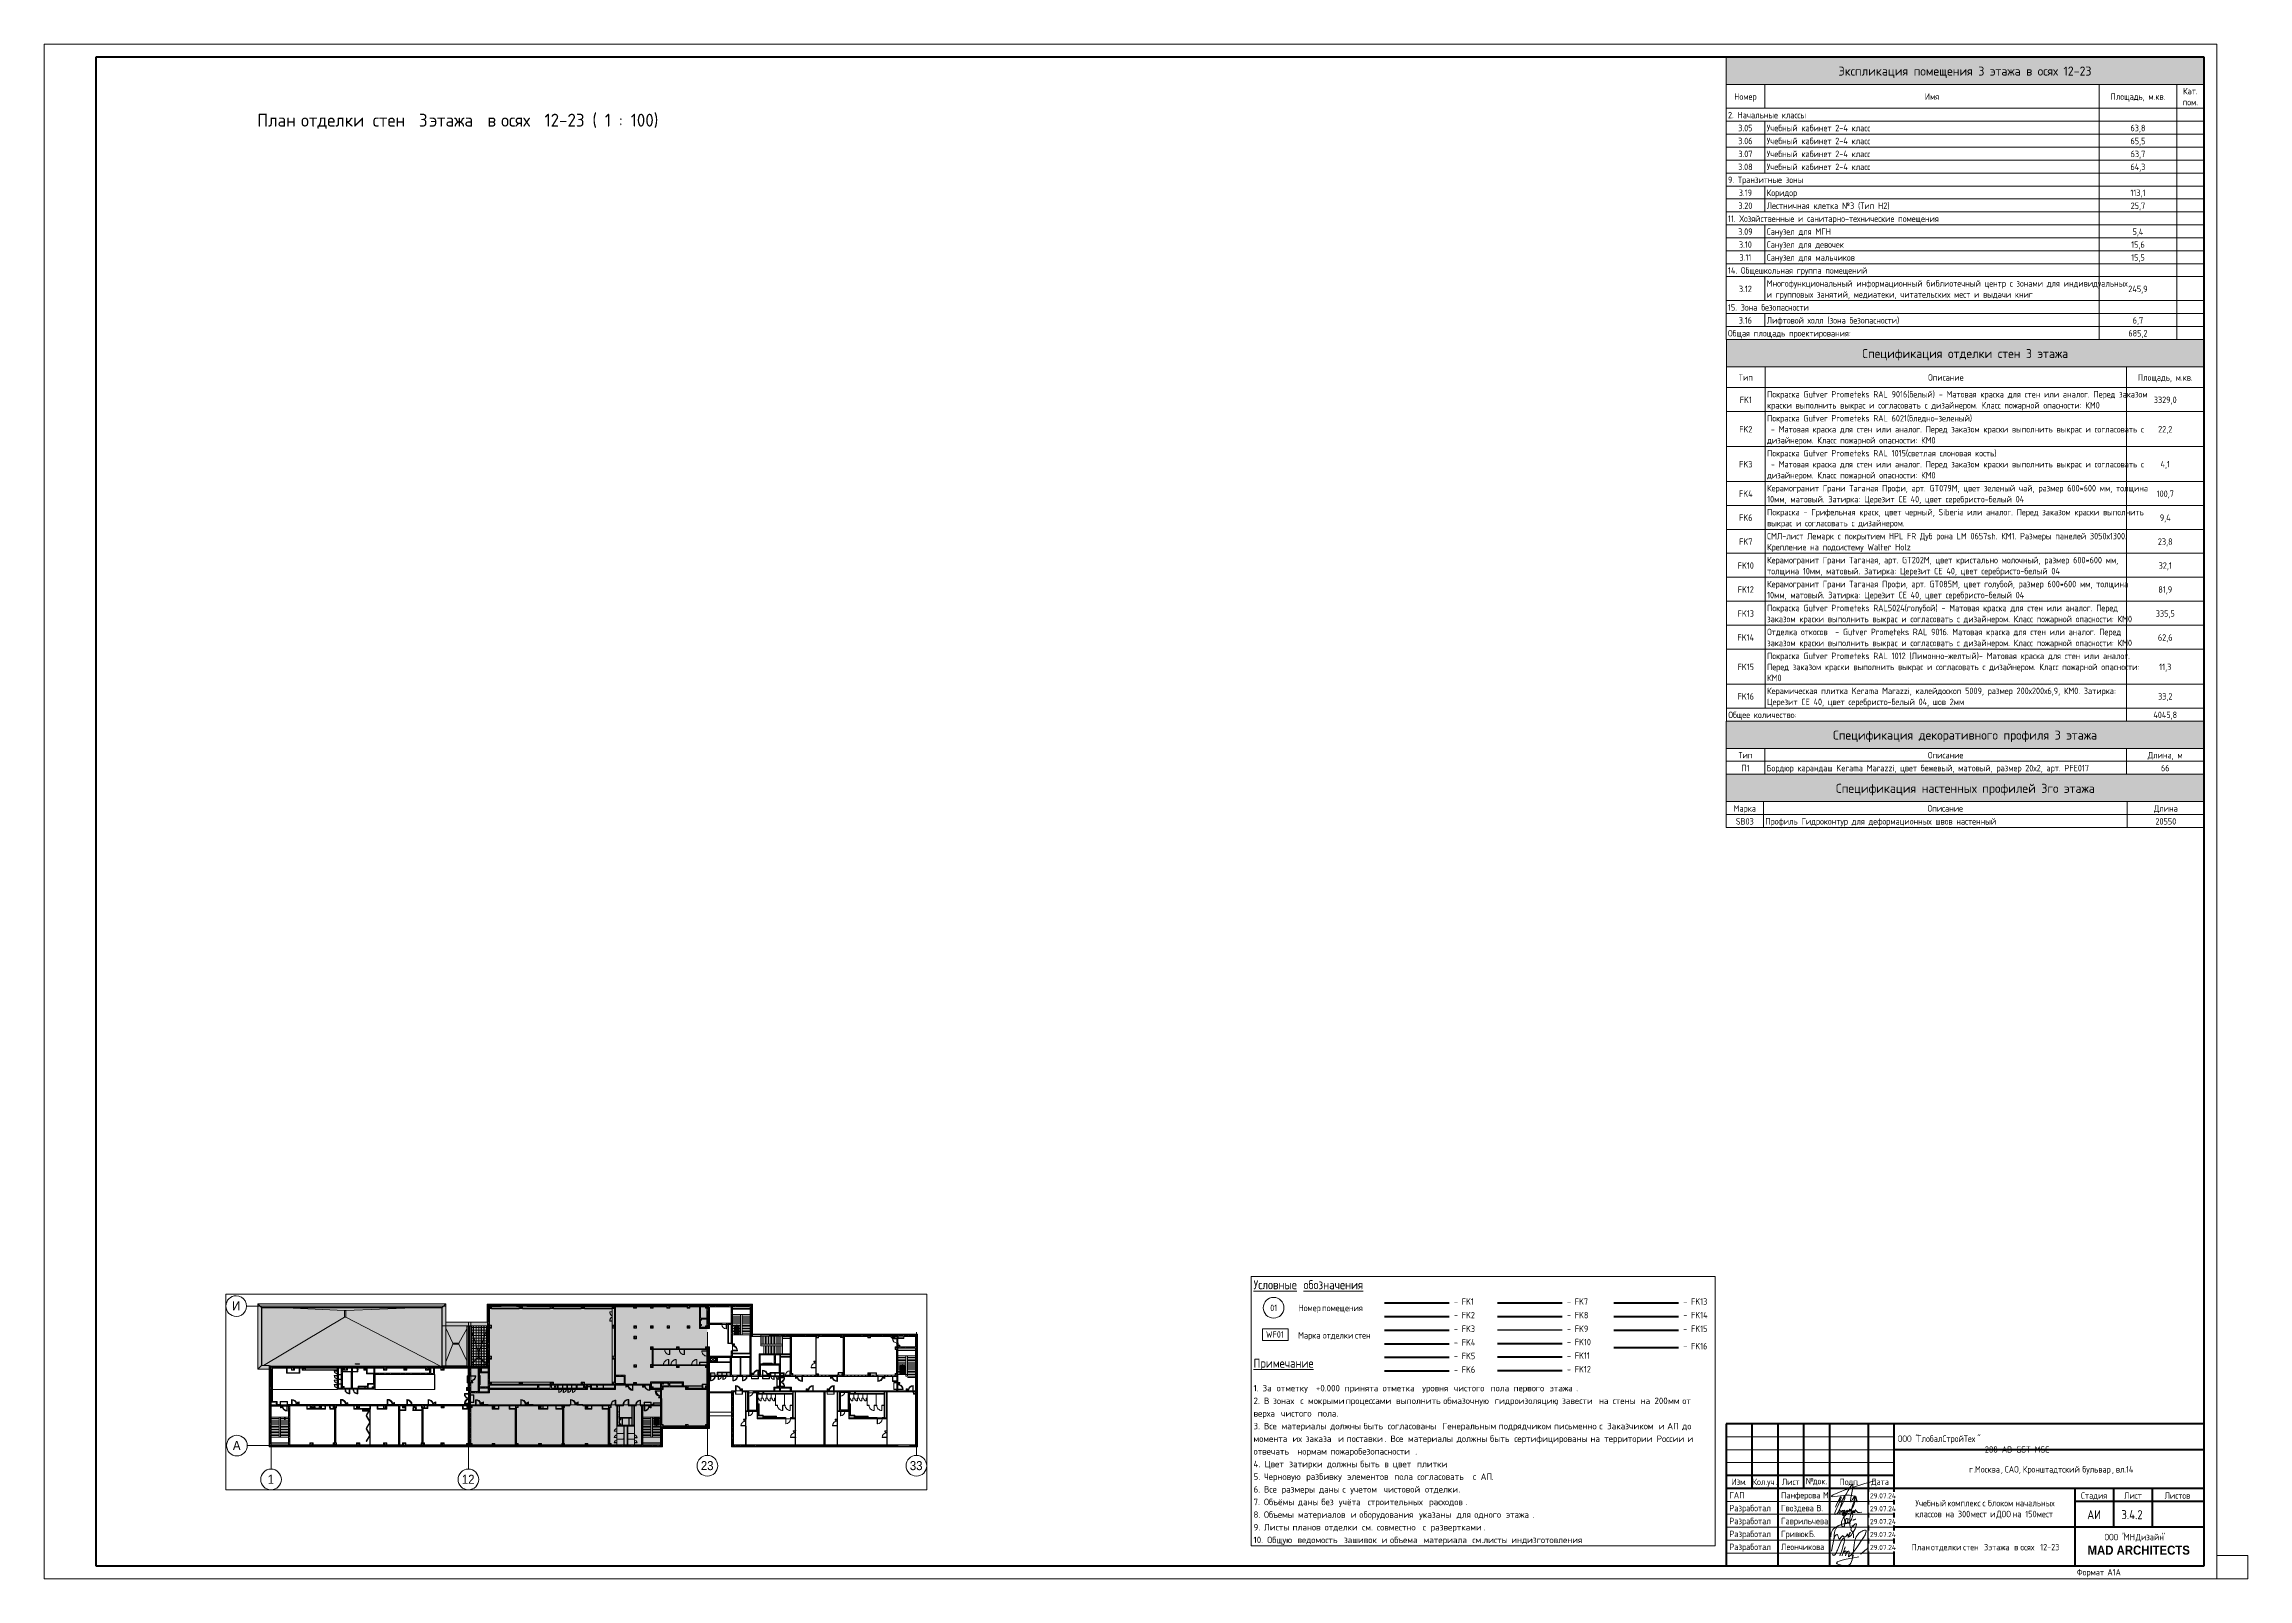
# Paper-space layout 'Layout1' of a CAD drawing. Header units: millimetres. Extents: x -841 to 12, y 0 to 594.
# The model-space entities are those that its viewports show. They can reach past a viewport. Long polylines and large blocks are cut down to what shows.
import ezdxf

# ---------------------------------------------------------------- set-up
doc = ezdxf.new("R2010")
doc.units = ezdxf.units.MM
doc.linetypes.add('200_ШТРИХ__ш1_п0_6_', pattern=[800, 500, -300])
doc.linetypes.add('Осевая', pattern=[3175, 635, -476.25, 1587.5, -476.25])
for name, color, linetype, lineweight in [('A-ANNO-NOTE', 7, 'Continuous', 9), ('A-DETL', 7, 'Continuous', 9), ('A-DETL-17', 7, 'Continuous', 20), ('A-DETL-18', 7, 'Continuous', 5), ('A-DETL-4', 7, 'Continuous', 40), ('A-DETL-MBND-1', 7, '200_ШТРИХ__ш1_п0_6_', 9), ('A-DOOR-6', 7, 'Continuous', 5), ('A-GENM', 7, 'Continuous', 5), ('A-GLAZ-2', 7, 'Continuous', 5), ('A-GLAZ-CURT-3', 7, 'Continuous', 5), ('A-GLAZ-CWMG-3', 7, 'Continuous', 5), ('A-ROOF-PATT', 7, 'Continuous', 5), ('A-WALL', 7, 'Continuous', 9), ('A-WALL-6', 7, 'Continuous', 5), ('G-ANNO-LEGN', 7, 'Continuous', 9), ('G-ANNO-SCHD', 7, 'Continuous', 9), ('G-ANNO-TEXT', 7, 'Continuous', 9), ('G-ANNO-TTLB', 7, 'Continuous', 9), ('I-WALL-24', 7, 'Continuous', 5), ('M-EQPM-1', 7, 'Continuous', 5), ('S-COLS-1', 7, 'Continuous', 5), ('S-STRS-3', 7, 'Continuous', 5), ('Оси', 7, 'Continuous', 9), ('Оси-1', 7, 'Continuous', 20), ('Оси-2', 7, 'Осевая', 9)]:
    doc.layers.add(name, color=color, linetype=linetype, lineweight=lineweight)
for name, color, linetype, lineweight, true_color in [('A-DETL-10', 7, 'Continuous', 40, 0xff8f59), ('A-DETL-11', 7, 'Continuous', 40, 0x408080), ('A-DETL-12', 7, 'Continuous', 40, 0xc2dce7), ('A-DETL-13', 7, 'Continuous', 40, 0xe8ca86), ('A-DETL-14', 5, 'Continuous', 40, 0x0000ff), ('A-DETL-15', 7, 'Continuous', 40, 0xffd2ff), ('A-DETL-16', 7, 'Continuous', 40, 0xc89191), ('A-DETL-3', 7, 'Continuous', 40, 0x50fe6a), ('A-DETL-5', 7, 'Continuous', 40, 0x85be7e), ('A-DETL-6', 7, 'Continuous', 40, 0xede76b), ('A-DETL-7', 7, 'Continuous', 40, 0xd6bca3), ('A-DETL-8', 7, 'Continuous', 40, 0x7171ff), ('A-DETL-9', 7, 'Continuous', 40, 0xbdf0ee), ('A-DETL-GENF-4', 7, 'Continuous', 5, 0xaaaaaa), ('A-DETL-GENF-5', 7, 'Continuous', 5, 0xb7b7b7), ('A-DETL-GENF-6', 7, 'Continuous', 5, 0xe2e2e2), ('A-DOOR-2', 7, 'Continuous', 5, 0xaaaaaa), ('A-DOOR-3', 7, 'Continuous', 5, 0xe2e2e2), ('A-DOOR-4', 7, 'Continuous', 5, 0xb7b7b7), ('A-DOOR-5', 7, 'Continuous', 5, 0x737373), ('A-DOOR-FRAM-2', 7, 'Continuous', 5, 0xe2e2e2), ('A-DOOR-FRAM-3', 7, 'Continuous', 5, 0xaaaaaa), ('A-DOOR-FRAM-4', 7, 'Continuous', 5, 0xb7b7b7), ('A-FLOR-1', 7, 'Continuous', 5, 0xb7b7b7), ('A-FLOR-2', 7, 'Continuous', 5, 0xaaaaaa), ('A-GENM-1', 7, 'Continuous', 5, 0x737373), ('A-GENM-2', 7, 'Continuous', 5, 0xa1a1a1), ('A-GENM-3', 7, 'Continuous', 5, 0xe2ddcd), ('A-GLAZ-3', 7, 'Continuous', 5, 0x737373), ('A-GLAZ-CURT-2', 7, 'Continuous', 5, 0x737373), ('A-GLAZ-CWMG-2', 7, 'Continuous', 5, 0x737373), ('A-GLAZ-CWMG-4', 7, 'Continuous', 5, 0x383e42), ('A-ROOF-1', 7, 'Continuous', 5, 0x737373), ('A-WALL-7', 7, 'Continuous', 5, 0x737373), ('A-WALL-8', 7, 'Continuous', 9, 0x737373), ('I-WALL-22', 7, 'Continuous', 9, 0xe7e7e7), ('I-WALL-23', 7, 'Continuous', 5, 0x737373), ('I-WALL-25', 7, 'Continuous', 5, 0x787878), ('I-WALL-26', 7, 'Continuous', 5, 0xa1a1a1), ('S-COLS-2', 7, 'Continuous', 5, 0x737373), ('S-STRS-2', 7, 'Continuous', 5, 0x737373)]:
    doc.layers.add(name, color=color, linetype=linetype, lineweight=lineweight, true_color=true_color)
doc.layers.add('A-DETL-GENF-3', color=7, linetype='Continuous', lineweight=9, true_color=0xc0c0c0, transparency=0.4)
doc.layers.add('G-ANNO-NPLT', color=7, linetype='Continuous', plot=False)
doc.styles.add('Arial_1', font='arial.ttf', dxfattribs={"width": 0.9, "height": 1750})
doc.styles.add('Arial_B', font='', dxfattribs={"width": 0.9, "height": 3.5})
doc.styles.add('GOST Common_3', font='GOST_Common.ttf', dxfattribs={"width": 0.9, "height": 3.5})
doc.styles.add('GOST Common_4', font='GOST_Common.ttf', dxfattribs={"width": 0.9, "height": 2.5})
doc.styles.add('GOST Common_5', font='GOST_Common.ttf', dxfattribs={"height": 5})
doc.styles.add('GOST Common_6', font='GOST_Common.ttf', dxfattribs={"height": 3.5})
doc.styles.add('GOST Common_7', font='GOST_Common.ttf', dxfattribs={"width": 0.9, "height": 2})
doc.styles.add('ISOCPEUR_2', font='isocpeur.ttf', dxfattribs={"width": 0.9, "height": 2.5})
doc.styles.add('ISOCPEUR_3', font='isocpeur.ttf', dxfattribs={"height": 2.5})
doc.styles.get('Arial_B').set_extended_font_data('Arial', bold=True)
pattern_1 = [(45, (108468.84, 0), (-285.1231, 285.1231), []), (45, (108753.96, 0), (-285.1231, 285.1231), [504.031, -100.806, 16.764, -84.042])]
pattern_2 = [(45, (-84450, -22950), (-285.1231, 285.1231), []), (45, (-84164.88, -22950), (-285.1231, 285.1231), [504.031, -100.806, 16.764, -84.042])]
pattern_3 = [(135, (108468.84, 0), (-176.7767, -176.7767), [])]
pattern_4 = [(135, (108468.84, 0), (-353.5534, -353.5534), [])]
pattern_5 = [(45, (108468.84, 0), (-353.5534, 353.5534), []), (135, (108468.84, 0), (-353.5534, -353.5534), [])]
pattern_6 = [(45, (108468.84, 0), (-176.7767, 176.7767), [])]
pattern_7 = [(135, (1826.41, 164.685), (-14.14214, -14.14214), []), (225, (1826.41, 164.685), (14.14214, -14.14214), [])]
pattern_8 = [(45, (-296.384, 164.685), (-14.1421, 14.1421), []), (135, (-296.384, 164.685), (-14.1421, -14.1421), [])]
pattern_9 = [(135, (108468.84, 0), (-377.1708, -377.1708), [533.4, -88.9, 17.78, -88.9]), (135, (108468.84, 376.94), (-377.1708, -377.1708), []), (50, (108468.84, 0), (637.6445, -55.7866), [66.675, -733.425]), (355, (108468.84, 0), (-123.3494, 668.6992), [53.34, -586.74]), (100.451, (108522, -4.65), (514.299, 612.908), [56.665, -623.315]), (46.184, (108468.84, 177.8), (948.7764, -147.1497), [100.012, -1100.137]), (96.636, (108547.9, 165.5), (830.909, 865.997), [84.998, -934.973]), (351.184, (108468.8, 177.8), (830.918, 865.988), [80.01, -880.11]), (21, (108557.74, 133.35), (530.6506, -357.9283), [66.675, -733.425]), (326, (108557.74, 133.35), (216.308, 644.6585), [53.34, -586.74]), (71.451, (108601.96, 103.5), (746.9596, 286.7243), [56.665, -623.315]), (37.5, (108468.84, 0), (10.81053, 295.9426), [16.764, -562.864, 16.764, -578.866, -588.962]), (37.5, (108468.84, 0), (10.81053, 295.9426), [-1175.258, 16.764, -572.198]), (7.5, (108468.84, 0), (233.8692, 350.63175), [16.764, -322.834, 16.764, -549.529, -224.472]), (7.5, (108468.84, 0), (233.8692, 350.63175), [-905.891, 16.764, -207.708]), (327.5, (108270.6, 0), (474.5678, -20.0513), [16.764, -205.486, 16.764, -676.656, -920.115]), (327.5, (108270.6, 0), (474.5678, -20.0513), [-915.67, 16.764, -903.351]), (317.5, (108181.7, 0), (518.4522, 88.9934), [16.764, -272.161, 16.764, -443.738, -653.415]), (317.5, (108181.7, 0), (518.4522, 88.9934), [-749.427, 16.764, -636.651])]
pattern_10 = [(135, (1826.41, 174.685), (-14.14214, -14.14214), []), (225, (1826.41, 174.685), (14.14214, -14.14214), [])]
pattern_11 = [(45, (-296.384, 174.685), (-14.1421, 14.1421), []), (135, (-296.384, 174.685), (-14.1421, -14.1421), [])]
pattern_12 = [(135, (1751.41, 174.685), (-14.14214, -14.14214), []), (225, (1751.41, 174.685), (14.14214, -14.14214), [])]
pattern_13 = [(45, (-371.384, 174.685), (-14.1421, 14.1421), []), (135, (-371.384, 174.685), (-14.1421, -14.1421), [])]
pattern_14 = [(45, (108468.84, 0), (-427.6843, 427.6843), []), (45, (108753.96, 0), (-427.6843, 427.6843), [])]
pattern_15 = [(135, (1776.41, 174.685), (-14.14214, -14.14214), []), (225, (1776.41, 174.685), (14.14214, -14.14214), [])]
pattern_16 = [(45, (-346.384, 174.685), (-14.1421, 14.1421), []), (135, (-346.384, 174.685), (-14.1421, -14.1421), [])]
pattern_17 = [(135, (1576.41, 164.685), (-14.14214, -14.14214), []), (225, (1576.41, 164.685), (14.14214, -14.14214), [])]
pattern_18 = [(45, (-546.384, 164.685), (-14.1421, 14.1421), []), (135, (-546.384, 164.685), (-14.1421, -14.1421), [])]
pattern_19 = [(45, (-38240, -150), (-285.123, 285.123), []), (45, (-37954.88, -150), (-285.123, 285.123), [504.031, -100.806, 16.764, -84.042])]
pattern_20 = [(45, (-38240, -7650), (-285.123, 285.123), []), (45, (-37954.88, -7650), (-285.123, 285.123), [504.031, -100.806, 16.764, -84.042])]
pattern_21 = [(135, (1951.41, 164.685), (-14.14214, -14.14214), []), (225, (1951.41, 164.685), (14.14214, -14.14214), [])]
pattern_22 = [(45, (-171.384, 164.685), (-14.1421, 14.1421), []), (135, (-171.384, 164.685), (-14.1421, -14.1421), [])]
pattern_23 = [(45, (-84450, -18850), (-285.1231, 285.1231), []), (45, (-84164.88, -18850), (-285.1231, 285.1231), [504.031, -100.806, 16.764, -84.042])]
pattern_24 = [(45, (-84450, -3800), (-285.1231, 285.1231), []), (45, (-84164.88, -3800), (-285.1231, 285.1231), [504.031, -100.806, 16.764, -84.042])]
pattern_25 = [(45, (-38240, -10950), (-285.123, 285.123), []), (45, (-37954.88, -10950), (-285.123, 285.123), [504.031, -100.806, 16.764, -84.042])]
pattern_26 = [(45, (108468.84, 0), (-530.33, 530.33), []), (135, (108468.84, 0), (-530.33, -530.33), [])]

psp = doc.layouts.get("Layout1")

# ---------------------------------------------------------------- texts
at = {"layer": 'G-ANNO-SCHD', "line_spacing_factor": 1.022761}
for s, insert, char_height, width, attachment_point, style in [('Экспликация помещения 3 этажа в осях 12-23', (-97.5, 585.3), 3.5, 118.8509, 2, 'GOST Common_6'), ('Номер', (-182.5, 574.92), 2.5, 9.896, 2, 'GOST Common_4'), ('Имя', (-110.29, 574.92), 2.5, 6.1548, 2, 'GOST Common_4'), ('Площадь, м.кв.', (-30.57, 574.92), 2.5, 23.8349, 2, 'GOST Common_4'), ('Кат.\\Pпом.', (-10.29, 577.05), 2.5, 7.5125, 2, 'GOST Common_4'), ('2. Начальные классы', (-189.25, 567.77), 2.5, 33.7611, 1, 'GOST Common_4'), ('3.05', (-182.5, 562.76), 2.5, 6.4264, 2, 'GOST Common_4'), ('3.06', (-182.5, 557.75), 2.5, 6.4264, 2, 'GOST Common_4'), ('Учебный кабинет 2-4 класс', (-174.25, 562.76), 2.5, 45.3768, 1, 'GOST Common_4'), ('Учебный кабинет 2-4 класс', (-174.25, 557.75), 2.5, 45.3768, 1, 'GOST Common_4'), ('63,8', (-30.57, 562.76), 2.5, 6.5471, 2, 'GOST Common_4'), ('65,5', (-30.57, 557.75), 2.5, 6.5471, 2, 'GOST Common_4'), ('3.08', (-182.5, 547.73), 2.5, 6.4264, 2, 'GOST Common_4'), ('3.07', (-182.5, 552.74), 2.5, 6.4264, 2, 'GOST Common_4'), ('Учебный кабинет 2-4 класс', (-174.25, 552.74), 2.5, 45.3768, 1, 'GOST Common_4'), ('Учебный кабинет 2-4 класс', (-174.25, 547.73), 2.5, 45.3768, 1, 'GOST Common_4'), ('64,3', (-30.57, 547.73), 2.5, 6.8186, 2, 'GOST Common_4'), ('63,7', (-30.57, 552.74), 2.5, 6.5471, 2, 'GOST Common_4'), ('9. Транзитные зоны', (-189.25, 542.72), 2.5, 32.1318, 1, 'GOST Common_4'), ('3.19', (-182.5, 537.71), 2.5, 5.9135, 2, 'GOST Common_4'), ('Коридор', (-174.25, 537.71), 2.5, 13.3656, 1, 'GOST Common_4'), ('113,1', (-30.57, 537.71), 2.5, 6.8789, 2, 'GOST Common_4'), ('3.20', (-182.5, 532.69), 2.5, 6.4264, 2, 'GOST Common_4'), ('Лестничная клетка №3 (Тип Н2)', (-174.25, 532.69), 2.5, 52.4971, 1, 'GOST Common_4'), ('25,7', (-30.57, 532.69), 2.5, 6.5471, 2, 'GOST Common_4'), ('11. Хозяйственные и санитарно-технические помещения', (-189.25, 527.68), 2.5, 92.8052, 1, 'GOST Common_4'), ('3.09', (-182.5, 522.67), 2.5, 6.4264, 2, 'GOST Common_4'), ('Санузел для МГН', (-174.25, 522.67), 2.5, 27.1537, 1, 'GOST Common_4'), ('5,4', (-30.57, 522.67), 2.5, 4.948, 2, 'GOST Common_4'), ('3.10', (-182.5, 517.66), 2.5, 5.9135, 2, 'GOST Common_4'), ('3.11', (-182.5, 512.65), 2.5, 5.4006, 2, 'GOST Common_4'), ('Санузел для девочек', (-174.25, 517.66), 2.5, 33.8214, 1, 'GOST Common_4'), ('Санузел для мальчиков', (-174.25, 512.65), 2.5, 38.1057, 1, 'GOST Common_4'), ('15,5', (-30.57, 512.65), 2.5, 6.0341, 2, 'GOST Common_4'), ('15,6', (-30.57, 517.66), 2.5, 6.0341, 2, 'GOST Common_4'), ('14. Общешкольная группа помещений', (-189.25, 507.64), 2.5, 60.8846, 1, 'GOST Common_4'), ('3.12', (-182.5, 500.49), 2.5, 5.9135, 2, 'GOST Common_4'), ('Многофункциональный информационный библиотечный центр с зонами для индивидуальных\\Pи групповых занятий, медиатеки, читательских мест и выдачи книг', (-174.25, 502.62), 2.5, 150.8537, 1, 'GOST Common_4'), ('245,9', (-30.57, 500.49), 2.5, 8.6892, 2, 'GOST Common_4'), ('15. Зона безопасности', (-189.25, 493.35), 2.5, 36.4764, 1, 'GOST Common_4'), ('3.16', (-182.5, 488.34), 2.5, 5.9135, 2, 'GOST Common_4'), ('Лифтовой холл (зона безопасности)', (-174.25, 488.34), 2.5, 59.0743, 1, 'GOST Common_4'), ('6,7', (-30.57, 488.34), 2.5, 4.6765, 2, 'GOST Common_4'), ('Общая площадь проектирования:', (-189.25, 483.33), 2.5, 54.5789, 1, 'GOST Common_4'), ('685,2', (-30.57, 483.33), 2.5, 8.4176, 2, 'GOST Common_4'), ('Спецификация отделки стен 3 этажа', (-97.42, 475.99), 3.5, 97.3952, 2, 'GOST Common_6'), ('Тип', (-182.35, 466.23), 2.5, 5.8833, 2, 'GOST Common_4'), ('Описание', (-104.92, 466.23), 2.5, 15.2664, 2, 'GOST Common_4'), ('Площадь, м.кв.', (-20, 466.23), 2.5, 23.8349, 2, 'GOST Common_4'), ('FK1', (-182.35, 457.58), 2.5, 5.3704, 2, 'GOST Common_4'), ('Покраска Gutver Prometeks RAL 9016(белый) - Матовая краска для стен или аналог. Перед заказом\\Pкраски выполнить выкрас и согласовать с дизайнером. Класс пожарной опасности: КМ0', (-174.1, 459.72), 2.5, 164.0685, 1, 'GOST Common_4'), ('3329,0', (-20, 457.58), 2.5, 10.2882, 2, 'GOST Common_4'), ('FK2', (-182.35, 446.18), 2.5, 5.8833, 2, 'GOST Common_4'), ('Покраска Gutver Prometeks RAL 6021(бледно-зеленый)\\P - Матовая краска для стен или аналог. Перед заказом краски выполнить выкрас и согласовать с\\Pдизайнером. Класс пожарной опасности: КМ0', (-174.1, 450.44), 2.5, 162.1376, 1, 'GOST Common_4'), ('22,2', (-20, 446.18), 2.5, 6.5471, 2, 'GOST Common_4'), ('Покраска Gutver Prometeks RAL 1015(светлая слоновая кость)\\P - Матовая краска для стен или аналог. Перед заказом краски выполнить выкрас и согласовать с\\Pдизайнером. Класс пожарной опасности: КМ0', (-174.1, 436.91), 2.5, 162.1376, 1, 'GOST Common_4'), ('FK3', (-182.35, 432.65), 2.5, 5.8833, 2, 'GOST Common_4'), ('4,1', (-20, 432.65), 2.5, 4.4351, 2, 'GOST Common_4'), ('FK4', (-182.35, 421.24), 2.5, 6.1548, 2, 'GOST Common_4'), ('Керамогранит Грани Таганая Профи, арт. GT079M, цвет зеленый чай, размер 600*600 мм, толщина\\P10мм, матовый. Затирка: Церезит CE 40, цвет серебристо-белый 04', (-174.1, 423.37), 2.5, 163.7065, 1, 'GOST Common_4'), ('100,7', (-20, 421.24), 2.5, 7.9047, 2, 'GOST Common_4'), ('FK6', (-182.35, 411.97), 2.5, 5.8833, 2, 'GOST Common_4'), ('Покраска - Грифельная краск, цвет черный, Siberia или аналог. Перед заказом краски выполнить\\Pвыкрас и согласовать с дизайнером.', (-174.1, 414.1), 2.5, 160.5989, 1, 'GOST Common_4'), ('9,4', (-20, 411.97), 2.5, 4.948, 2, 'GOST Common_4'), ('FK7', (-182.35, 402.7), 2.5, 5.8833, 2, 'GOST Common_4'), ('СМЛ-лист Лемарк с покрытием HPL FR Дуб рона LM 0657sh. КМ1. Размеры панелей 3050х1300.\\PКрепление на подсистему Walter Holz', (-174.1, 404.83), 2.5, 151.5175, 1, 'GOST Common_4'), ('23,8', (-20, 402.7), 2.5, 6.5471, 2, 'GOST Common_4'), ('FK10', (-182.35, 393.42), 2.5, 7.241, 2, 'GOST Common_4'), ('Керамогранит Грани Таганая, арт. GT202M, цвет кристально молочный, размер 600*600 мм,\\Pтолщина 10мм, матовый. Затирка: Церезит CE 40, цвет серебристо-белый 04', (-174.1, 395.55), 2.5, 152.6037, 1, 'GOST Common_4'), ('32,1', (-20, 393.42), 2.5, 6.0341, 2, 'GOST Common_4'), ('FK12', (-182.35, 384.15), 2.5, 7.241, 2, 'GOST Common_4'), ('Керамогранит Грани Таганая Профи, арт. GT085М, цвет голубой, размер 600*600 мм, толщина\\P10мм, матовый. Затирка: Церезит CE 40, цвет серебристо-белый 04', (-174.1, 386.28), 2.5, 156.737, 1, 'GOST Common_4'), ('81,9', (-20, 384.15), 2.5, 6.0341, 2, 'GOST Common_4'), ('Покраска Gutver Prometeks RAL5024(голубой) - Матовая краска для стен или аналог. Перед\\Pзаказом краски выполнить выкрас и согласовать с дизайнером. Класс пожарной опасности: КМ0', (-174.1, 377.01), 2.5, 158.6076, 1, 'GOST Common_4'), ('FK13', (-182.35, 374.88), 2.5, 7.241, 2, 'GOST Common_4'), ('Отделка откосов  - Gutver Prometeks RAL 9016. Матовая краска для стен или аналог. Перед\\Pзаказом краски выполнить выкрас и согласовать с дизайнером. Класс пожарной опасности: КМ0', (-174.1, 367.74), 2.5, 158.6076, 1, 'GOST Common_4'), ('335,5', (-20, 374.88), 2.5, 8.4176, 2, 'GOST Common_4'), ('FK14', (-182.35, 365.6), 2.5, 7.5125, 2, 'GOST Common_4'), ('Покраска Gutver Prometeks RAL 1012 (Лимонно-желтый)- Матовая краска для стен или аналог.\\PПеред заказом краски выполнить выкрас и согласовать с дизайнером. Класс пожарной опасности:\\PКМ0', (-174.1, 358.46), 2.5, 161.8057, 1, 'GOST Common_4'), ('62,6', (-20, 365.6), 2.5, 6.5471, 2, 'GOST Common_4'), ('FK15', (-182.35, 354.2), 2.5, 7.241, 2, 'GOST Common_4'), ('11,3', (-20, 354.2), 2.5, 5.5212, 2, 'GOST Common_4'), ('FK16', (-182.35, 342.8), 2.5, 7.241, 2, 'GOST Common_4'), ('Керамическая плитка Kerama Marazzi, калейдоскоп 5009, размер 200х200х6,9, КМ0. Затирка:\\PЦерезит CE 40, цвет серебристо-белый 04, шов 2мм', (-174.1, 344.93), 2.5, 152.4528, 1, 'GOST Common_4'), ('33,2', (-20, 342.8), 2.5, 6.5471, 2, 'GOST Common_4'), ('Общее количество:', (-189.1, 335.65), 2.5, 31.1966, 1, 'GOST Common_4'), ('4045,8', (-20, 335.65), 2.5, 10.8313, 2, 'GOST Common_4'), ('Спецификация декоративного профиля 3 этажа', (-97.5, 328.31), 3.5, 124.8483, 2, 'GOST Common_6'), ('Тип', (-182.5, 320.06), 2.5, 5.8833, 2, 'GOST Common_4'), ('Описание', (-105, 320.06), 2.5, 15.2664, 2, 'GOST Common_4'), ('Длина, м', (-20, 320.06), 2.5, 14.1803, 2, 'GOST Common_4'), ('П1', (-182.5, 315.05), 2.5, 3.4998, 2, 'GOST Common_4'), ('Бордюр карандаш Kerama Marazzi, цвет бежевый, матовый, размер 20х2, арт. PFE017', (-174.25, 315.05), 2.5, 139.4794, 1, 'GOST Common_4'), ('Спецификация настенных профилей 3го этажа', (-97.37, 307.71), 3.5, 121.8918, 2, 'GOST Common_6'), ('66', (-20, 315.05), 2.5, 3.7412, 2, 'GOST Common_4'), ('Марка', (-182.74, 299.45), 2.5, 10.4391, 2, 'GOST Common_4'), ('Описание', (-105.14, 299.45), 2.5, 15.2664, 2, 'GOST Common_4'), ('Длина', (-19.77, 299.45), 2.5, 10.1675, 2, 'GOST Common_4'), ('SB03', (-182.74, 294.44), 2.5, 8.0254, 2, 'GOST Common_4'), ('Профиль Гидроконтур для деформационных швов настенный', (-174.78, 294.44), 2.5, 98.8394, 1, 'GOST Common_4'), ('20550', (-19.77, 294.44), 2.5, 9.3529, 2, 'GOST Common_4')]:
    psp.add_mtext(s, dxfattribs=dict(at, insert=insert, char_height=char_height, width=width, attachment_point=attachment_point, style=style))
at = {"layer": 'G-ANNO-TTLB', "attachment_point": 1}
for s, insert, char_height, width, style in [('План', (-758.5, 567.05), 5, 18.4388, 'GOST Common_5'), ('\\fGOST Common|b0|i0|c204|p34|; ', (-743.29, 567.05), 5, 2.0844, 'GOST Common_5'), ('отделки', (-741.57, 567.05), 5, 31.5865, 'GOST Common_5'), ('\\fGOST Common|b0|i0|c204|p34|; ', (-715.51, 567.05), 5, 2.0844, 'GOST Common_5'), ('стен', (-713.79, 567.05), 5, 17.9578, 'GOST Common_5'), (' 3 ', (-698.97, 567.05), 5, 8.4979, 'GOST Common_5'), ('этажа', (-691.96, 567.05), 5, 25.2532, 'GOST Common_5'), ('\\fGOST Common|b0|i0|c204|p34|; ', (-671.12, 567.05), 5, 2.0844, 'GOST Common_5'), ('\\fGOST Common|b0|i0|c204|p34|;в', (-669.4, 567.05), 5, 4.3291, 'GOST Common_5'), ('\\fGOST Common|b0|i0|c204|p34|; ', (-665.83, 567.05), 5, 2.0844, 'GOST Common_5'), ('осях', (-664.11, 567.05), 5, 16.6751, 'GOST Common_5'), (' 12-23 ( 1 : 100)', (-650.35, 567.05), 5, 52.5907, 'GOST Common_5'), ('ООО', (-123.53, 55.52), 2.5, 6.4937, 'GOST Common_4'), (' "', (-118.17, 55.52), 2.5, 2.5975, 'GOST Common_4'), ('ГлобалСтройТех', (-116.03, 55.52), 2.5, 28.2114, 'GOST Common_4'), ('"                                                                               288-AB-GST-MSC', (-92.75, 55.52), 2.5, 105.1974, 'GOST Common_4'), ('\\fGOST Common|b0|i0|c204|p34|;\\W.9;г', (-95.9, 43.66), 2.5, 1.9481, 'GOST Common_4'), ('Москва', (-93.64, 43.66), 2.5, 12.1215, 'GOST Common_4'), ('САО', (-82.09, 43.66), 2.5, 6.5658, 'GOST Common_4'), ('Кронштадтский', (-75.12, 43.66), 2.5, 26.9848, 'GOST Common_4'), ('\\fGOST Common|b0|i0|c204|p34|;\\W.9; ', (-52.86, 43.66), 2.5, 0.938, 'GOST Common_4'), ('бульвар', (-52.08, 43.66), 2.5, 13.8532, 'GOST Common_4'), ('вл', (-39.11, 43.66), 2.5, 3.8962, 'GOST Common_4'), ('.14', (-35.89, 43.66), 2.5, 4.3291, 'GOST Common_4'), ('\\fGOST Common|b0|i0|c204|p34|;\\W.9;.', (-94.29, 43.66), 2.5, 0.7937, 'GOST Common_4'), (', ', (-83.64, 43.66), 2.5, 1.8759, 'GOST Common_4'), (', ', (-76.67, 43.66), 2.5, 1.8759, 'GOST Common_4'), (', ', (-40.65, 43.66), 2.5, 1.8759, 'GOST Common_4'), ('Учебный', (-116.7, 30.59), 2.5, 14.0696, 'GOST Common_4'), ('классов', (-116.82, 26.36), 2.5, 13.2759, 'GOST Common_4'), ('\\fGOST Common|b0|i0|c204|p34|;\\W.9; ', (-105.87, 26.36), 2.5, 0.938, 'GOST Common_4'), ('\\fGOST Common|b0|i0|c204|p34|;\\W.9; ', (-105.1, 30.59), 2.5, 0.938, 'GOST Common_4'), ('на', (-105.1, 26.36), 2.5, 4.1127, 'GOST Common_4'), ('комплекс', (-104.32, 30.59), 2.5, 15.5127, 'GOST Common_4'), (' 300 ', (-101.7, 26.36), 2.5, 7.7203, 'GOST Common_4'), ('мест', (-95.33, 26.36), 2.5, 8.2253, 'GOST Common_4'), ('\\fGOST Common|b0|i0|c204|p34|;\\W.9; ', (-91.52, 30.59), 2.5, 0.938, 'GOST Common_4'), ('\\fGOST Common|b0|i0|c204|p34|;\\W.9;с', (-90.75, 30.59), 2.5, 1.6595, 'GOST Common_4'), ('\\fGOST Common|b0|i0|c204|p34|;\\W.9; ', (-89.38, 30.59), 2.5, 0.938, 'GOST Common_4'), ('\\fGOST Common|b0|i0|c204|p34|;\\W.9; ', (-88.55, 26.36), 2.5, 0.938, 'GOST Common_4'), ('блоком', (-88.61, 30.59), 2.5, 11.9051, 'GOST Common_4'), ('\\fGOST Common|b0|i0|c204|p34|;\\W.9;и', (-87.77, 26.36), 2.5, 1.9481, 'GOST Common_4'), ('\\fGOST Common|b0|i0|c204|p34|;\\W.9; ', (-86.17, 26.36), 2.5, 0.938, 'GOST Common_4'), ('ДОО', (-85.39, 26.36), 2.5, 6.7823, 'GOST Common_4'), ('\\fGOST Common|b0|i0|c204|p34|;\\W.9; ', (-79.8, 26.36), 2.5, 0.938, 'GOST Common_4'), ('на', (-79.02, 26.36), 2.5, 4.1127, 'GOST Common_4'), ('\\fGOST Common|b0|i0|c204|p34|;\\W.9; ', (-78.78, 30.59), 2.5, 0.938, 'GOST Common_4'), ('начальных', (-78.01, 30.59), 2.5, 18.1823, 'GOST Common_4'), (' 150 ', (-75.63, 26.36), 2.5, 7.143, 'GOST Common_4'), ('мест', (-69.73, 26.36), 2.5, 8.2253, 'GOST Common_4'), ('АИ', (-50.19, 26.62), 3.5, 6.5658, 'GOST Common_3'), ('3.4.2', (-36.95, 26.62), 3.5, 10.8228, 'GOST Common_3'), ('План', (-118.22, 13.54), 2.5, 8.2253, 'GOST Common_4'), ('\\fGOST Common|b0|i0|c204|p34|;\\W.9; ', (-111.44, 13.54), 2.5, 0.938, 'GOST Common_4'), ('отделки', (-110.66, 13.54), 2.5, 14.1418, 'GOST Common_4'), ('\\fGOST Common|b0|i0|c204|p34|;\\W.9; ', (-98.99, 13.54), 2.5, 0.938, 'GOST Common_4'), ('стен', (-98.22, 13.54), 2.5, 8.0089, 'GOST Common_4'), (' 3 ', (-91.61, 13.54), 2.5, 3.824, 'GOST Common_4'), ('этажа', (-88.46, 13.54), 2.5, 11.1835, 'GOST Common_4'), ('\\fGOST Common|b0|i0|c204|p34|;\\W.9; ', (-79.23, 13.54), 2.5, 0.938, 'GOST Common_4'), ('\\fGOST Common|b0|i0|c204|p34|;\\W.9;в', (-78.46, 13.54), 2.5, 1.9481, 'GOST Common_4'), ('\\fGOST Common|b0|i0|c204|p34|;\\W.9; ', (-76.85, 13.54), 2.5, 0.938, 'GOST Common_4'), ('осях', (-76.08, 13.54), 2.5, 7.5038, 'GOST Common_4'), (' 12-23', (-69.88, 13.54), 2.5, 10.1013, 'GOST Common_4')]:
    psp.add_mtext(s, dxfattribs=dict(at, insert=insert, char_height=char_height, width=width, style=style))

msp = doc.modelspace()

# ---------------------------------------------------------------- texts
at = {"layer": 'G-ANNO-TEXT', "attachment_point": 1}
for s, insert, char_height, width, style in [('\\LУсловные', (86102.4, 3664.55), 3.5, 22.1506, 'GOST Common_3'), ('\\L\\fGOST Common|b0|i0|c204|p34|;\\W.9;\\L ', (86120.68, 3664.55), 3.5, 1.2987, 'GOST Common_3'), ('\\Lобозначения', (86121.75, 3664.55), 3.5, 30.1595, 'GOST Common_3'), ('01', (86108.85, 3655.06), 2.5, 3.319, 'GOST Common_4'), ('Номер', (86119.8, 3655.06), 2.5, 10.1734, 'GOST Common_4'), ('\\fGOST Common|b0|i0|c204|p34|;\\W.9; ', (86128.19, 3655.06), 2.5, 0.938, 'GOST Common_4'), ('помещения', (86128.96, 3655.06), 2.5, 18.543, 'GOST Common_4'), ('- FK1', (86179.97, 3657.55), 2.5, 8.3696, 'GOST Common_4'), ('- FK2', (86179.97, 3652.28), 2.5, 8.9468, 'GOST Common_4'), ('- FK7', (86223.72, 3657.55), 2.5, 8.9468, 'GOST Common_4'), ('- FK8', (86223.72, 3652.28), 2.5, 8.9468, 'GOST Common_4'), ('- FK13', (86268.72, 3657.55), 2.5, 10.3177, 'GOST Common_4'), ('- FK14', (86268.72, 3652.28), 2.5, 10.5342, 'GOST Common_4'), ('WF01', (86107.22, 3644.82), 2.5, 8.2975, 'ISOCPEUR_2'), ('Марка', (86119.66, 3644.46), 2.5, 10.6785, 'GOST Common_4'), ('\\fGOST Common|b0|i0|c204|p34|;\\W.9; ', (86128.47, 3644.46), 2.5, 0.938, 'GOST Common_4'), ('отделки', (86129.24, 3644.46), 2.5, 14.1418, 'GOST Common_4'), ('\\fGOST Common|b0|i0|c204|p34|;\\W.9; ', (86140.91, 3644.46), 2.5, 0.938, 'GOST Common_4'), ('стен', (86141.69, 3644.46), 2.5, 8.0089, 'GOST Common_4'), ('- FK3', (86179.97, 3647.01), 2.5, 8.9468, 'GOST Common_4'), ('- FK9', (86223.72, 3647.01), 2.5, 8.9468, 'GOST Common_4'), ('- FK15', (86268.72, 3647.01), 2.5, 10.3177, 'GOST Common_4'), ('\\LПримечание', (86102.4, 3634.18), 3.5, 28.5, 'GOST Common_3'), ('- FK4', (86179.97, 3641.74), 2.5, 9.1633, 'GOST Common_4'), ('- FK5', (86179.97, 3636.47), 2.5, 8.9468, 'GOST Common_4'), ('- FK10', (86223.72, 3641.87), 2.5, 10.3177, 'GOST Common_4'), ('- FK11', (86223.72, 3636.6), 2.5, 9.7405, 'GOST Common_4'), ('- FK16', (86268.72, 3640.26), 2.5, 10.3177, 'GOST Common_4'), ('- FK6', (86179.97, 3631.21), 2.5, 8.9468, 'GOST Common_4'), ('- FK12', (86223.72, 3631.33), 2.5, 10.3177, 'GOST Common_4'), ('1. ', (86102.4, 3624.02), 2.5, 4.2489, 'ISOCPEUR_3'), ('2. ', (86102.4, 3619.12), 2.5, 4.8903, 'ISOCPEUR_3'), ('За', (86105.91, 3624.02), 2.5, 4.73, 'ISOCPEUR_3'), ('\\fISOCPEUR|b0|i0|c204|p34|;В', (86106.44, 3619.12), 2.5, 2.4051, 'ISOCPEUR_3'), ('\\fISOCPEUR|b0|i0|c204|p34|; ', (86108.42, 3619.12), 2.5, 1.8439, 'ISOCPEUR_3'), ('\\fISOCPEUR|b0|i0|c204|p34|; ', (86109.81, 3624.02), 2.5, 1.8439, 'ISOCPEUR_3'), ('зонах', (86109.94, 3619.12), 2.5, 10.903, 'ISOCPEUR_3'), ('отметку', (86111.33, 3624.02), 2.5, 16.5148, 'ISOCPEUR_3'), ('\\fISOCPEUR|b0|i0|c204|p34|; ', (86118.94, 3619.12), 2.5, 1.8439, 'ISOCPEUR_3'), ('\\fISOCPEUR|b0|i0|c204|p34|;с', (86120.46, 3619.12), 2.5, 1.8439, 'ISOCPEUR_3'), ('\\fISOCPEUR|b0|i0|c204|p34|; ', (86121.98, 3619.12), 2.5, 1.8439, 'ISOCPEUR_3'), ('мокрыми', (86123.5, 3619.12), 2.5, 15.8734, 'ISOCPEUR_3'), (' +0.000 ', (86124.96, 3624.02), 2.5, 15.3924, 'ISOCPEUR_3'), ('\\fISOCPEUR|b0|i0|c204|p34|; ', (86136.6, 3619.12), 2.5, 1.8439, 'ISOCPEUR_3'), ('принята', (86137.66, 3624.02), 2.5, 15.9536, 'ISOCPEUR_3'), ('процессами', (86138.12, 3619.12), 2.5, 21.7257, 'ISOCPEUR_3'), ('\\fISOCPEUR|b0|i0|c204|p34|; ', (86150.82, 3624.02), 2.5, 1.8439, 'ISOCPEUR_3'), ('отметка', (86152.34, 3624.02), 2.5, 16.7553, 'ISOCPEUR_3'), ('\\fISOCPEUR|b0|i0|c204|p34|; ', (86156.05, 3619.12), 2.5, 1.8439, 'ISOCPEUR_3'), ('выполнить', (86157.57, 3619.12), 2.5, 20.2827, 'ISOCPEUR_3'), ('\\fISOCPEUR|b0|i0|c204|p34|; ', (86166.17, 3624.02), 2.5, 1.8439, 'ISOCPEUR_3'), ('уровня', (86167.69, 3624.02), 2.5, 12.9873, 'ISOCPEUR_3'), ('\\fISOCPEUR|b0|i0|c204|p34|; ', (86174.3, 3619.12), 2.5, 1.8439, 'ISOCPEUR_3'), ('обмазочную', (86175.83, 3619.12), 2.5, 22.3671, 'ISOCPEUR_3'), ('\\fISOCPEUR|b0|i0|c204|p34|; ', (86178.41, 3624.02), 2.5, 1.8439, 'ISOCPEUR_3'), ('чистого', (86179.93, 3624.02), 2.5, 15.3924, 'ISOCPEUR_3'), ('\\fISOCPEUR|b0|i0|c204|p34|; ', (86192.63, 3624.02), 2.5, 1.8439, 'ISOCPEUR_3'), ('\\fISOCPEUR|b0|i0|c204|p34|; ', (86194.28, 3619.12), 2.5, 1.8439, 'ISOCPEUR_3'), ('пола', (86194.15, 3624.02), 2.5, 8.8987, 'ISOCPEUR_3'), ('гидроизоляцию', (86195.8, 3619.12), 2.5, 28.6202, 'ISOCPEUR_3'), ('\\fISOCPEUR|b0|i0|c204|p34|; ', (86201.49, 3624.02), 2.5, 1.8439, 'ISOCPEUR_3'), ('первого', (86203.01, 3624.02), 2.5, 15.1519, 'ISOCPEUR_3'), ('\\fISOCPEUR|b0|i0|c204|p34|; ', (86215.51, 3624.02), 2.5, 1.8439, 'ISOCPEUR_3'), ('этажа', (86217.03, 3624.02), 2.5, 12.4262, 'ISOCPEUR_3'), (', ', (86219.42, 3619.12), 2.5, 2.8861, 'ISOCPEUR_3'), ('завести', (86221.8, 3619.12), 2.5, 15.4726, 'ISOCPEUR_3'), ('\\fISOCPEUR|b0|i0|c204|p34|;.', (86227.29, 3624.02), 2.5, 0.8819, 'ISOCPEUR_3'), ('\\fISOCPEUR|b0|i0|c204|p34|; ', (86234.56, 3619.12), 2.5, 1.8439, 'ISOCPEUR_3'), ('на', (86236.08, 3619.12), 2.5, 4.5696, 'ISOCPEUR_3'), ('\\fISOCPEUR|b0|i0|c204|p34|; ', (86239.86, 3619.12), 2.5, 1.8439, 'ISOCPEUR_3'), ('стены', (86241.38, 3619.12), 2.5, 11.3038, 'ISOCPEUR_3'), ('\\fISOCPEUR|b0|i0|c204|p34|; ', (86250.7, 3619.12), 2.5, 1.8439, 'ISOCPEUR_3'), ('на', (86252.22, 3619.12), 2.5, 4.5696, 'ISOCPEUR_3'), (' 200', (86255.99, 3619.12), 2.5, 8.3375, 'ISOCPEUR_3'), ('мм', (86262.87, 3619.12), 2.5, 4.8101, 'ISOCPEUR_3'), ('\\fISOCPEUR|b0|i0|c204|p34|; ', (86266.84, 3619.12), 2.5, 1.8439, 'ISOCPEUR_3'), ('от', (86268.36, 3619.12), 2.5, 4.8903, 'ISOCPEUR_3'), ('\\fISOCPEUR|b0|i0|c204|p34|; ', (86272.4, 3619.12), 2.5, 1.8439, 'ISOCPEUR_3'), ('3. ', (86102.4, 3609.33), 2.5, 4.8903, 'ISOCPEUR_3'), ('верха', (86102.4, 3614.23), 2.5, 11.0633, 'ISOCPEUR_3'), ('Все', (86106.44, 3609.33), 2.5, 6.4135, 'ISOCPEUR_3'), ('\\fISOCPEUR|b0|i0|c204|p34|; ', (86111.53, 3614.23), 2.5, 1.8439, 'ISOCPEUR_3'), ('\\fISOCPEUR|b0|i0|c204|p34|; ', (86111.73, 3609.33), 2.5, 1.8439, 'ISOCPEUR_3'), ('чистого', (86113.05, 3614.23), 2.5, 15.3924, 'ISOCPEUR_3'), ('материалы', (86113.25, 3609.33), 2.5, 21.0042, 'ISOCPEUR_3'), ('\\fISOCPEUR|b0|i0|c204|p34|; ', (86125.75, 3614.23), 2.5, 1.8439, 'ISOCPEUR_3'), ('пола', (86127.28, 3614.23), 2.5, 8.8987, 'ISOCPEUR_3'), ('\\fISOCPEUR|b0|i0|c204|p34|; ', (86130.58, 3609.33), 2.5, 1.8439, 'ISOCPEUR_3'), ('должны', (86132.1, 3609.33), 2.5, 13.789, 'ISOCPEUR_3'), ('\\fISOCPEUR|b0|i0|c204|p34|;.', (86134.62, 3614.23), 2.5, 0.8819, 'ISOCPEUR_3'), ('\\fISOCPEUR|b0|i0|c204|p34|; ', (86143.48, 3609.33), 2.5, 1.8439, 'ISOCPEUR_3'), ('быть', (86145, 3609.33), 2.5, 9.4599, 'ISOCPEUR_3'), ('\\fISOCPEUR|b0|i0|c204|p34|; ', (86152.81, 3609.33), 2.5, 1.8439, 'ISOCPEUR_3'), ('согласованы', (86154.33, 3609.33), 2.5, 23.8903, 'ISOCPEUR_3'), ('\\fISOCPEUR|b0|i0|c204|p34|; ', (86174.04, 3609.33), 2.5, 1.8439, 'ISOCPEUR_3'), ('Генеральным', (86175.56, 3609.33), 2.5, 24.5316, 'ISOCPEUR_3'), ('\\fISOCPEUR|b0|i0|c204|p34|; ', (86195.8, 3609.33), 2.5, 1.8439, 'ISOCPEUR_3'), ('подрядчиком', (86197.32, 3609.33), 2.5, 24.0506, 'ISOCPEUR_3'), ('\\fISOCPEUR|b0|i0|c204|p34|; ', (86217.17, 3609.33), 2.5, 1.8439, 'ISOCPEUR_3'), ('письменно', (86218.69, 3609.33), 2.5, 19.4008, 'ISOCPEUR_3'), ('\\fISOCPEUR|b0|i0|c204|p34|; ', (86234.7, 3609.33), 2.5, 1.8439, 'ISOCPEUR_3'), ('\\fISOCPEUR|b0|i0|c204|p34|;с', (86236.22, 3609.33), 2.5, 1.8439, 'ISOCPEUR_3'), ('\\fISOCPEUR|b0|i0|c204|p34|; ', (86237.74, 3609.33), 2.5, 1.8439, 'ISOCPEUR_3'), ('Заказчиком', (86239.26, 3609.33), 2.5, 22.3671, 'ISOCPEUR_3'), ('\\fISOCPEUR|b0|i0|c204|p34|; ', (86257.71, 3609.33), 2.5, 1.8439, 'ISOCPEUR_3'), ('\\fISOCPEUR|b0|i0|c204|p34|;и', (86259.24, 3609.33), 2.5, 2.1646, 'ISOCPEUR_3'), ('\\fISOCPEUR|b0|i0|c204|p34|; ', (86261.02, 3609.33), 2.5, 1.8439, 'ISOCPEUR_3'), ('АП', (86262.54, 3609.33), 2.5, 5.1308, 'ISOCPEUR_3'), ('\\fISOCPEUR|b0|i0|c204|p34|; ', (86266.78, 3609.33), 2.5, 1.8439, 'ISOCPEUR_3'), ('до', (86268.3, 3609.33), 2.5, 4.3291, 'ISOCPEUR_3'), ('\\fISOCPEUR|b0|i0|c204|p34|; ', (86271.87, 3609.33), 2.5, 1.8439, 'ISOCPEUR_3'), ('момента', (86102.4, 3604.44), 2.5, 16.4346, 'ISOCPEUR_3'), ('\\fISOCPEUR|b0|i0|c204|p34|; ', (86115.96, 3604.44), 2.5, 1.8439, 'ISOCPEUR_3'), ('их', (86117.49, 3604.44), 2.5, 4.3291, 'ISOCPEUR_3'), ('\\fISOCPEUR|b0|i0|c204|p34|; ', (86121.06, 3604.44), 2.5, 1.8439, 'ISOCPEUR_3'), ('заказа', (86122.58, 3604.44), 2.5, 13.3882, 'ISOCPEUR_3'), ('\\fISOCPEUR|b0|i0|c204|p34|; ', (86133.63, 3604.44), 2.5, 1.8439, 'ISOCPEUR_3'), ('\\fISOCPEUR|b0|i0|c204|p34|;и', (86135.15, 3604.44), 2.5, 2.1646, 'ISOCPEUR_3'), ('\\fISOCPEUR|b0|i0|c204|p34|; ', (86136.93, 3604.44), 2.5, 1.8439, 'ISOCPEUR_3'), ('поставки', (86138.45, 3604.44), 2.5, 17.7975, 'ISOCPEUR_3'), ('. ', (86153.14, 3604.44), 2.5, 2.7257, 'ISOCPEUR_3'), ('Все', (86155.39, 3604.44), 2.5, 6.4135, 'ISOCPEUR_3'), ('\\fISOCPEUR|b0|i0|c204|p34|; ', (86160.68, 3604.44), 2.5, 1.8439, 'ISOCPEUR_3'), ('материалы', (86162.2, 3604.44), 2.5, 21.0042, 'ISOCPEUR_3'), ('\\fISOCPEUR|b0|i0|c204|p34|; ', (86179.53, 3604.44), 2.5, 1.8439, 'ISOCPEUR_3'), ('должны', (86181.05, 3604.44), 2.5, 13.789, 'ISOCPEUR_3'), ('\\fISOCPEUR|b0|i0|c204|p34|; ', (86192.43, 3604.44), 2.5, 1.8439, 'ISOCPEUR_3'), ('быть', (86193.95, 3604.44), 2.5, 9.4599, 'ISOCPEUR_3'), ('\\fISOCPEUR|b0|i0|c204|p34|; ', (86201.76, 3604.44), 2.5, 1.8439, 'ISOCPEUR_3'), ('сертифицированы', (86203.28, 3604.44), 2.5, 33.9915, 'ISOCPEUR_3'), ('\\fISOCPEUR|b0|i0|c204|p34|; ', (86231.32, 3604.44), 2.5, 1.8439, 'ISOCPEUR_3'), ('на', (86232.84, 3604.44), 2.5, 4.5696, 'ISOCPEUR_3'), ('\\fISOCPEUR|b0|i0|c204|p34|; ', (86236.61, 3604.44), 2.5, 1.8439, 'ISOCPEUR_3'), ('территории', (86238.14, 3604.44), 2.5, 22.7679, 'ISOCPEUR_3'), ('\\fISOCPEUR|b0|i0|c204|p34|; ', (86256.92, 3604.44), 2.5, 1.8439, 'ISOCPEUR_3'), ('России', (86258.44, 3604.44), 2.5, 12.5865, 'ISOCPEUR_3'), ('\\fISOCPEUR|b0|i0|c204|p34|; ', (86268.83, 3604.44), 2.5, 1.8439, 'ISOCPEUR_3'), ('\\fISOCPEUR|b0|i0|c204|p34|;и', (86270.35, 3604.44), 2.5, 2.1646, 'ISOCPEUR_3'), ('\\fISOCPEUR|b0|i0|c204|p34|; ', (86272.13, 3604.44), 2.5, 1.8439, 'ISOCPEUR_3'), ('отвечать', (86102.4, 3599.55), 2.5, 18.6793, 'ISOCPEUR_3'), ('4. ', (86102.4, 3594.65), 2.5, 5.1308, 'ISOCPEUR_3'), ('Цвет', (86106.64, 3594.65), 2.5, 9.7806, 'ISOCPEUR_3'), ('\\fISOCPEUR|b0|i0|c204|p34|; ', (86114.71, 3594.65), 2.5, 1.8439, 'ISOCPEUR_3'), ('затирки', (86116.23, 3594.65), 2.5, 15.7932, 'ISOCPEUR_3'), ('\\fISOCPEUR|b0|i0|c204|p34|; ', (86117.82, 3599.55), 2.5, 1.8439, 'ISOCPEUR_3'), ('нормам', (86119.34, 3599.55), 2.5, 13.7089, 'ISOCPEUR_3'), ('\\fISOCPEUR|b0|i0|c204|p34|; ', (86129.26, 3594.65), 2.5, 1.8439, 'ISOCPEUR_3'), ('\\fISOCPEUR|b0|i0|c204|p34|; ', (86130.65, 3599.55), 2.5, 1.8439, 'ISOCPEUR_3'), ('должны', (86130.78, 3594.65), 2.5, 13.789, 'ISOCPEUR_3'), ('пожаробезопасности', (86132.17, 3599.55), 2.5, 39.7637, 'ISOCPEUR_3'), ('\\fISOCPEUR|b0|i0|c204|p34|; ', (86142.16, 3594.65), 2.5, 1.8439, 'ISOCPEUR_3'), ('быть', (86143.68, 3594.65), 2.5, 9.4599, 'ISOCPEUR_3'), ('\\fISOCPEUR|b0|i0|c204|p34|; ', (86151.48, 3594.65), 2.5, 1.8439, 'ISOCPEUR_3'), ('\\fISOCPEUR|b0|i0|c204|p34|;в', (86153.01, 3594.65), 2.5, 2.1646, 'ISOCPEUR_3'), ('\\fISOCPEUR|b0|i0|c204|p34|; ', (86154.79, 3594.65), 2.5, 1.8439, 'ISOCPEUR_3'), ('цвет', (86156.31, 3594.65), 2.5, 9.4599, 'ISOCPEUR_3'), ('\\fISOCPEUR|b0|i0|c204|p34|; ', (86164.12, 3594.65), 2.5, 1.8439, 'ISOCPEUR_3'), ('\\fISOCPEUR|b0|i0|c204|p34|;.', (86164.98, 3599.55), 2.5, 0.8819, 'ISOCPEUR_3'), ('плитки', (86165.64, 3594.65), 2.5, 13.5485, 'ISOCPEUR_3'), ('\\fISOCPEUR|b0|i0|c204|p34|;.', (86176.82, 3594.65), 2.5, 0.8819, 'ISOCPEUR_3'), ('5. ', (86102.4, 3589.76), 2.5, 4.8903, 'ISOCPEUR_3'), ('6. ', (86102.4, 3584.86), 2.5, 4.8903, 'ISOCPEUR_3'), ('Черновую', (86106.44, 3589.76), 2.5, 17.9578, 'ISOCPEUR_3'), ('Все', (86106.44, 3584.86), 2.5, 6.4135, 'ISOCPEUR_3'), ('\\fISOCPEUR|b0|i0|c204|p34|; ', (86111.73, 3584.86), 2.5, 1.8439, 'ISOCPEUR_3'), ('размеры', (86113.25, 3584.86), 2.5, 15.7131, 'ISOCPEUR_3'), ('\\fISOCPEUR|b0|i0|c204|p34|; ', (86121.26, 3589.76), 2.5, 1.8439, 'ISOCPEUR_3'), ('разбивку', (86122.78, 3589.76), 2.5, 17.3966, 'ISOCPEUR_3'), ('\\fISOCPEUR|b0|i0|c204|p34|; ', (86126.22, 3584.86), 2.5, 1.8439, 'ISOCPEUR_3'), ('даны', (86127.74, 3584.86), 2.5, 9.1392, 'ISOCPEUR_3'), ('\\fISOCPEUR|b0|i0|c204|p34|; ', (86135.28, 3584.86), 2.5, 1.8439, 'ISOCPEUR_3'), ('\\fISOCPEUR|b0|i0|c204|p34|;с', (86136.8, 3584.86), 2.5, 1.8439, 'ISOCPEUR_3'), ('\\fISOCPEUR|b0|i0|c204|p34|; ', (86137.13, 3589.76), 2.5, 1.8439, 'ISOCPEUR_3'), ('\\fISOCPEUR|b0|i0|c204|p34|; ', (86138.32, 3584.86), 2.5, 1.8439, 'ISOCPEUR_3'), ('элементов', (86138.65, 3589.76), 2.5, 20.2827, 'ISOCPEUR_3'), ('учетом', (86139.84, 3584.86), 2.5, 13.789, 'ISOCPEUR_3'), ('\\fISOCPEUR|b0|i0|c204|p34|; ', (86151.22, 3584.86), 2.5, 1.8439, 'ISOCPEUR_3'), ('чистовой', (86152.74, 3584.86), 2.5, 17.557, 'ISOCPEUR_3'), ('\\fISOCPEUR|b0|i0|c204|p34|; ', (86155.39, 3589.76), 2.5, 1.8439, 'ISOCPEUR_3'), ('пола', (86156.91, 3589.76), 2.5, 8.8987, 'ISOCPEUR_3'), ('\\fISOCPEUR|b0|i0|c204|p34|; ', (86164.25, 3589.76), 2.5, 1.8439, 'ISOCPEUR_3'), ('согласовать', (86165.77, 3589.76), 2.5, 24.211, 'ISOCPEUR_3'), ('\\fISOCPEUR|b0|i0|c204|p34|; ', (86167.23, 3584.86), 2.5, 1.8439, 'ISOCPEUR_3'), ('отделки', (86168.75, 3584.86), 2.5, 15.7131, 'ISOCPEUR_3'), ('\\fISOCPEUR|b0|i0|c204|p34|;.', (86181.71, 3584.86), 2.5, 0.8819, 'ISOCPEUR_3'), ('\\fISOCPEUR|b0|i0|c204|p34|; ', (86185.75, 3589.76), 2.5, 1.8439, 'ISOCPEUR_3'), ('\\fISOCPEUR|b0|i0|c204|p34|;с', (86187.27, 3589.76), 2.5, 1.8439, 'ISOCPEUR_3'), ('\\fISOCPEUR|b0|i0|c204|p34|; ', (86188.79, 3589.76), 2.5, 1.8439, 'ISOCPEUR_3'), ('АП', (86190.31, 3589.76), 2.5, 5.1308, 'ISOCPEUR_3'), ('\\fISOCPEUR|b0|i0|c204|p34|;.', (86194.55, 3589.76), 2.5, 0.8819, 'ISOCPEUR_3'), ('7. ', (86102.4, 3579.97), 2.5, 4.8903, 'ISOCPEUR_3'), ('8. ', (86102.4, 3575.07), 2.5, 4.8903, 'ISOCPEUR_3'), ('Объёмы', (86106.44, 3579.97), 2.5, 14.1097, 'ISOCPEUR_3'), ('Объемы', (86106.44, 3575.07), 2.5, 14.1097, 'ISOCPEUR_3'), ('\\fISOCPEUR|b0|i0|c204|p34|; ', (86118.08, 3579.97), 2.5, 1.8439, 'ISOCPEUR_3'), ('\\fISOCPEUR|b0|i0|c204|p34|; ', (86118.08, 3575.07), 2.5, 1.8439, 'ISOCPEUR_3'), ('даны', (86119.6, 3579.97), 2.5, 9.1392, 'ISOCPEUR_3'), ('материалов', (86119.6, 3575.07), 2.5, 22.9283, 'ISOCPEUR_3'), ('\\fISOCPEUR|b0|i0|c204|p34|; ', (86127.14, 3579.97), 2.5, 1.8439, 'ISOCPEUR_3'), ('без', (86128.66, 3579.97), 2.5, 6.3333, 'ISOCPEUR_3'), ('\\fISOCPEUR|b0|i0|c204|p34|; ', (86133.89, 3579.97), 2.5, 1.8439, 'ISOCPEUR_3'), ('учёта', (86135.41, 3579.97), 2.5, 11.6245, 'ISOCPEUR_3'), ('\\fISOCPEUR|b0|i0|c204|p34|; ', (86138.52, 3575.07), 2.5, 1.8439, 'ISOCPEUR_3'), ('\\fISOCPEUR|b0|i0|c204|p34|;и', (86140.04, 3575.07), 2.5, 2.1646, 'ISOCPEUR_3'), ('\\fISOCPEUR|b0|i0|c204|p34|; ', (86141.83, 3575.07), 2.5, 1.8439, 'ISOCPEUR_3'), ('оборудования', (86143.35, 3575.07), 2.5, 26.2152, 'ISOCPEUR_3'), ('\\fISOCPEUR|b0|i0|c204|p34|; ', (86145, 3579.97), 2.5, 1.8439, 'ISOCPEUR_3'), ('строительных', (86146.52, 3579.97), 2.5, 27.0169, 'ISOCPEUR_3'), ('\\fISOCPEUR|b0|i0|c204|p34|; ', (86164.98, 3575.07), 2.5, 1.8439, 'ISOCPEUR_3'), ('указаны', (86166.5, 3575.07), 2.5, 15.7131, 'ISOCPEUR_3'), ('\\fISOCPEUR|b0|i0|c204|p34|; ', (86168.81, 3579.97), 2.5, 1.8439, 'ISOCPEUR_3'), ('расходов', (86170.34, 3579.97), 2.5, 17.2363, 'ISOCPEUR_3'), ('\\fISOCPEUR|b0|i0|c204|p34|; ', (86179.46, 3575.07), 2.5, 1.8439, 'ISOCPEUR_3'), ('для', (86180.99, 3575.07), 2.5, 6.4937, 'ISOCPEUR_3'), ('\\fISOCPEUR|b0|i0|c204|p34|;.', (86184.56, 3579.97), 2.5, 0.8819, 'ISOCPEUR_3'), ('\\fISOCPEUR|b0|i0|c204|p34|; ', (86186.34, 3575.07), 2.5, 1.8439, 'ISOCPEUR_3'), ('одного', (86187.86, 3575.07), 2.5, 12.9873, 'ISOCPEUR_3'), ('\\fISOCPEUR|b0|i0|c204|p34|; ', (86198.58, 3575.07), 2.5, 1.8439, 'ISOCPEUR_3'), ('этажа', (86200.1, 3575.07), 2.5, 12.4262, 'ISOCPEUR_3'), ('9. ', (86102.4, 3570.18), 2.5, 4.8903, 'ISOCPEUR_3'), ('Листы', (86106.44, 3570.18), 2.5, 11.5443, 'ISOCPEUR_3'), ('\\fISOCPEUR|b0|i0|c204|p34|; ', (86115.96, 3570.18), 2.5, 1.8439, 'ISOCPEUR_3'), ('планов', (86117.49, 3570.18), 2.5, 13.2278, 'ISOCPEUR_3'), ('\\fISOCPEUR|b0|i0|c204|p34|; ', (86128.4, 3570.18), 2.5, 1.8439, 'ISOCPEUR_3'), ('отделки', (86129.92, 3570.18), 2.5, 15.7131, 'ISOCPEUR_3'), ('\\fISOCPEUR|b0|i0|c204|p34|; ', (86142.89, 3570.18), 2.5, 1.8439, 'ISOCPEUR_3'), ('см', (86144.41, 3570.18), 2.5, 4.2489, 'ISOCPEUR_3'), ('. ', (86147.91, 3570.18), 2.5, 2.7257, 'ISOCPEUR_3'), ('совместно', (86150.16, 3570.18), 2.5, 19.6413, 'ISOCPEUR_3'), ('\\fISOCPEUR|b0|i0|c204|p34|; ', (86166.37, 3570.18), 2.5, 1.8439, 'ISOCPEUR_3'), ('\\fISOCPEUR|b0|i0|c204|p34|;с', (86167.89, 3570.18), 2.5, 1.8439, 'ISOCPEUR_3'), ('\\fISOCPEUR|b0|i0|c204|p34|; ', (86169.41, 3570.18), 2.5, 1.8439, 'ISOCPEUR_3'), ('развертками', (86170.93, 3570.18), 2.5, 24.9325, 'ISOCPEUR_3'), ('\\fISOCPEUR|b0|i0|c204|p34|;.', (86191.5, 3570.18), 2.5, 0.8819, 'ISOCPEUR_3'), ('\\fISOCPEUR|b0|i0|c204|p34|;.', (86210.35, 3575.07), 2.5, 0.8819, 'ISOCPEUR_3'), ('10. ', (86102.4, 3565.28), 2.5, 6.4135, 'ISOCPEUR_3'), ('Общую', (86107.7, 3565.28), 2.5, 12.346, 'ISOCPEUR_3'), ('\\fISOCPEUR|b0|i0|c204|p34|; ', (86117.88, 3565.28), 2.5, 1.8439, 'ISOCPEUR_3'), ('ведомость', (86119.4, 3565.28), 2.5, 19.962, 'ISOCPEUR_3'), ('\\fISOCPEUR|b0|i0|c204|p34|; ', (86135.87, 3565.28), 2.5, 1.8439, 'ISOCPEUR_3'), ('зашивок', (86137.4, 3565.28), 2.5, 15.7932, 'ISOCPEUR_3'), ('\\fISOCPEUR|b0|i0|c204|p34|; ', (86150.43, 3565.28), 2.5, 1.8439, 'ISOCPEUR_3'), ('\\fISOCPEUR|b0|i0|c204|p34|;и', (86151.95, 3565.28), 2.5, 2.1646, 'ISOCPEUR_3'), ('\\fISOCPEUR|b0|i0|c204|p34|; ', (86153.73, 3565.28), 2.5, 1.8439, 'ISOCPEUR_3'), ('объема', (86155.25, 3565.28), 2.5, 13.8692, 'ISOCPEUR_3'), ('\\fISOCPEUR|b0|i0|c204|p34|; ', (86166.7, 3565.28), 2.5, 1.8439, 'ISOCPEUR_3'), ('материала', (86168.22, 3565.28), 2.5, 21.0042, 'ISOCPEUR_3'), ('\\fISOCPEUR|b0|i0|c204|p34|; ', (86185.55, 3565.28), 2.5, 1.8439, 'ISOCPEUR_3'), ('см', (86187.07, 3565.28), 2.5, 4.2489, 'ISOCPEUR_3'), ('\\fISOCPEUR|b0|i0|c204|p34|;.', (86190.58, 3565.28), 2.5, 0.8819, 'ISOCPEUR_3'), ('листы', (86191.3, 3565.28), 2.5, 11.3038, 'ISOCPEUR_3'), ('\\fISOCPEUR|b0|i0|c204|p34|; ', (86200.63, 3565.28), 2.5, 1.8439, 'ISOCPEUR_3'), ('инд', (86202.15, 3565.28), 2.5, 6.4937, 'ISOCPEUR_3'), ('\\fISOCPEUR|b0|i0|c204|p34|;.', (86207.51, 3565.28), 2.5, 0.8819, 'ISOCPEUR_3'), ('изготовления', (86208.24, 3565.28), 2.5, 26.3755, 'ISOCPEUR_3')]:
    msp.add_mtext(s, dxfattribs=dict(at, insert=insert, char_height=char_height, width=width, style=style))
at = {"layer": 'Оси', "char_height": 1750, "attachment_point": 1, "style": 'Arial_1'}
for s, insert, width in [('\\fArial|b0|i0|c204|p34|;\\W.9;И', (101022.18, 27905.19), 1948.1006), ('\\fArial|b0|i0|c204|p34|;\\W.9;А', (101209.44, 905.19), 1803.7969), ('23', (191765.76, -3003.03), 3030.3787), ('33', (232215.76, -3003.03), 3030.3787), ('12', (145515.76, -5649.6), 3030.3787), ('\\fArial|b0|i0|c204|p34|;\\W.9;1', (107941.26, -5649.6), 1515.1894)]:
    msp.add_mtext(s, dxfattribs=dict(at, insert=insert, width=width))

# ---------------------------------------------------------------- blocks, each defined once
blk = doc.blocks.new('Штамп_РД_основной - А1А-27074248-План отделки стен 3 этажа в осях 12-23')
at = {"layer": 'A-ANNO-NOTE'}
for points, knots in [([(-338.04, -117.09), (-338.7, -122.45), (-329.95, -103.67), (-335.82, -123.67), (-330.91, -113.57), (-333.31, -120.58), (-331.35, -115.2), (-331.8, -118.76), (-331.18, -118.6), (-331.48, -117.47), (-332.41, -115.06), (-346.74, -118.37), (-335.97, -113.63), (-324.18, -110.47)], [0, 0, 0, 0, 0.0513615, 0.1091052, 0.1522958, 0.178941, 0.1972205, 0.2080985, 0.2140042, 0.2188047, 0.2389907, 0.2707687, 0.3130687, 0.3130687, 0.3130687, 0.3130687]), ([(-339.6, -120.68), (-338.03, -117.16), (-337.34, -116.47), (-337.34, -117.01), (-338.8, -120.61), (-340.42, -123.93), (-338.88, -123.37), (-338.39, -122.01), (-335.91, -117.73), (-335.91, -116.39), (-336.4, -116.39), (-336.93, -117.86), (-338.31, -122.65)], [0, 0, 0, 0, 0.0080365, 0.0160998, 0.028237, 0.0420073, 0.0521324, 0.0641411, 0.0757014, 0.0858292, 0.0908816, 0.1013994, 0.1013994, 0.1013994, 0.1013994]), ([(-334.92, -121.85), (-335.39, -122.12), (-335.39, -122.36), (-335.08, -122.36), (-334.79, -121.86), (-335.46, -123.69), (-336.26, -124.25), (-335.67, -123.24), (-334.43, -122), (-333.69, -121.48), (-334.3, -121.48), (-334.58, -122.51), (-333.95, -122.51), (-332.11, -119.19), (-332.11, -118.03), (-332.59, -118.5), (-333.54, -122.06), (-333.54, -122.65)], [0, 0, 0, 0, 0.00162511, 0.00331349, 0.00754981, 0.01278161, 0.01888966, 0.02470924, 0.03042302, 0.03530305, 0.0391434, 0.04257709, 0.05077407, 0.05912564, 0.06755136, 0.07580968, 0.08321457, 0.08321457, 0.08321457, 0.08321457]), ([(-341.44, -132.23), (-341.94, -127.35), (-328.89, -126.72), (-340.13, -127.01), (-339.88, -131.73), (-341.68, -139.94), (-340.55, -134.68), (-340.23, -132.52), (-338.7, -130.28), (-338.3, -134.28), (-337.45, -132.06), (-336.73, -131.65)], [0, 0, 0, 0, 0.019426, 0.0387349, 0.0549438, 0.0672527, 0.0778646, 0.084698, 0.0906304, 0.096697, 0.1015072, 0.1015072, 0.1015072, 0.1015072]), ([(-338.31, -122.65), (-338.31, -123.16), (-337.4, -123.16), (-337.4, -122.18), (-337.76, -122.18), (-337.86, -122.27), (-337.86, -122.45), (-336.95, -122.11), (-337.26, -122.65)], [0, 0, 0, 0, 0.00358547, 0.00695057, 0.00915819, 0.01015554, 0.01205798, 0.01469377, 0.01469377, 0.01469377, 0.01469377]), ([(-336.52, -122.82), (-335.98, -125.91), (-335.98, -128.51), (-337.09, -128.51), (-337.63, -126.53), (-335.78, -123.34), (-334.29, -122.94), (-332.03, -122.74)], [0, 0, 0, 0, 0.01155157, 0.02127823, 0.03282555, 0.04509601, 0.05773263, 0.05773263, 0.05773263, 0.05773263]), ([(-337.04, -123.15), (-336.33, -122.45), (-336.88, -121.9), (-337.19, -122.22), (-336.57, -122.38), (-335.98, -121.8), (-335.98, -122.14), (-336.29, -122.45), (-335.64, -122.45), (-335.9, -123.17), (-336.96, -124.23), (-336.96, -123.36), (-335.57, -122.19), (-335.11, -122.65)], [0, 0, 0, 0, 0.00332582, 0.00612366, 0.00901076, 0.01174206, 0.01415884, 0.01630272, 0.0190767, 0.02344016, 0.02813242, 0.03439448, 0.03937975, 0.03937975, 0.03937975, 0.03937975]), ([(-336.73, -131.65), (-336.69, -132.19), (-335.41, -132.52), (-334.96, -129.96), (-334.72, -133.44), (-334.65, -131.27), (-333.5, -130.12), (-334.9, -132.4), (-333.52, -132.31), (-329.94, -124.81), (-334.86, -129.74), (-332.72, -130.12), (-332.69, -131.28), (-332.61, -132.58)], [0, 0, 0, 0, 0.0046234, 0.0123007, 0.0208561, 0.0283952, 0.03509, 0.0409642, 0.0537756, 0.0710384, 0.0891313, 0.0998193, 0.1046376, 0.1046376, 0.1046376, 0.1046376]), ([(-334.89, -125.37), (-335.11, -125.15), (-335.5, -125.15), (-335.69, -125.34), (-335.81, -126.03), (-335.81, -126.9), (-335.29, -127.04), (-334.88, -126.64), (-334.73, -125.4), (-334.73, -125.1), (-334.73, -125.1), (-334.73, -125.11), (-334.83, -126.08), (-334.77, -126.92), (-334.56, -126.92), (-333.91, -126.43), (-332.93, -124.42), (-332.93, -123.27), (-333.1, -122.97), (-333.59, -122.97), (-334.05, -124.31), (-334.22, -127.46), (-333.93, -128.25), (-333.8, -128.74)], [0, 0, 0, 0, 0.0016332, 0.00392105, 0.00702344, 0.01058969, 0.01394693, 0.01793334, 0.0215051, 0.02411625, 0.02465035, 0.02632052, 0.02939378, 0.03280325, 0.03593957, 0.04142394, 0.04849321, 0.05477683, 0.05812393, 0.06191415, 0.07043912, 0.0795646, 0.08714635, 0.08714635, 0.08714635, 0.08714635]), ([(-333.54, -122.65), (-333.3, -122.89), (-332.62, -122.21), (-333.2, -122.21), (-332.6, -122.21), (-332.14, -121.75), (-332.66, -122.65)], [0, 0, 0, 0, 0.00269646, 0.00576297, 0.00838865, 0.01167349, 0.01167349, 0.01167349, 0.01167349]), ([(-331.86, -121.61), (-331.93, -121.96), (-331.61, -121.96), (-331.61, -122.32), (-330.85, -123.08), (-329.44, -122.71)], [0, 0, 0, 0, 0.001554219, 0.00418307, 0.008514983, 0.008514983, 0.008514983, 0.008514983]), ([(-340.81, -138.96), (-340.12, -140.15), (-338.38, -136.42), (-337.65, -133.87), (-335.19, -130.73), (-337.14, -137.8), (-337.95, -139.54)], [0, 0, 0, 0, 0.00891354, 0.0206837, 0.03596829, 0.05045262, 0.05045262, 0.05045262, 0.05045262]), ([(-334.59, -139.54), (-335.36, -141.78), (-325.61, -128.89), (-328.98, -129.54), (-332.56, -132.13), (-332.82, -142.77), (-335.05, -143.85), (-340.39, -142.51), (-338.8, -141.36), (-330.59, -139.93)], [0, 0, 0, 0, 0.0206368, 0.0432038, 0.0605873, 0.0770759, 0.0945827, 0.1039292, 0.1187761, 0.1187761, 0.1187761, 0.1187761])]:
    blk.add_open_spline(points, degree=3, knots=knots, dxfattribs=at)
for points, degree in [([(-333.54, -122.65), (-333.03, -122.65)], 1), ([(-333.25, -127.9), (-332.55, -127.9)], 1), ([(-332.92, -125.74), (-332.05, -125.55), (-331.8, -125.33)], 2), ([(-332.8, -122.83), (-332.58, -123.05), (-331.86, -122.34), (-331.86, -121.61)], 3), ([(-335.86, -136.11), (-337.11, -139.54)], 1), ([(-329.93, -138.92), (-327, -136.46)], 1), ([(-336.69, -138.38), (-335.63, -137.2), (-335.23, -137.31), (-335.71, -139.54)], 3), ([(-335.71, -139.54), (-335.36, -137.28), (-333.78, -136.92), (-334.59, -139.54)], 3), ([(-333.25, -139.54), (-332.55, -139.54)], 1)]:
    blk.add_open_spline(points, degree=degree, dxfattribs=at)
at = {"layer": 'G-ANNO-TTLB'}
for p, q in [((-1033, 445.5), (-1033, -148.5)), ((-1033, 445.5), (-192, 445.5)), ((-192, 445.5), (-192, -148.5)), ((-317, -93.5), (-382, -93.5)), ((-317, -98.5), (-382, -98.5)), ((-317, -103.5), (-382, -103.5)), ((-317, -118.5), (-382, -118.5)), ((-317, -123.5), (-382, -123.5)), ((-317, -128.5), (-382, -128.5)), ((-317, -133.5), (-382, -133.5)), ((-317, -138.5), (-382, -138.5)), ((-192, -148.5), (-1033, -148.5))]:
    blk.add_line(p, q, dxfattribs=at)
at = {"layer": 'G-ANNO-TTLB', "lineweight": 40}
for p, q in [((-1013, 440.5), (-1013, -143.5)), ((-197, 440.5), (-1013, 440.5)), ((-197, -143.5), (-197, 440.5)), ((-382, -88.5), (-382, -143.5)), ((-197, -88.5), (-382, -88.5)), ((-372, -88.5), (-372, -113.5)), ((-362, -88.5), (-362, -143.5)), ((-352, -88.5), (-352, -113.5)), ((-342, -88.5), (-342, -143.5)), ((-327, -88.5), (-327, -143.5)), ((-317, -88.5), (-317, -143.5)), ((-197, -98.5), (-317, -98.5)), ((-317, -108.5), (-382, -108.5)), ((-197, -113.5), (-382, -113.5)), ((-247, -113.5), (-247, -143.5)), ((-197, -118.5), (-247, -118.5)), ((-232, -113.5), (-232, -128.5)), ((-217, -113.5), (-217, -128.5)), ((-197, -128.5), (-317, -128.5)), ((-1013, -143.5), (-197, -143.5))]:
    blk.add_line(p, q, dxfattribs=at)
at = {"layer": 'G-ANNO-TTLB', "attachment_point": 1}
for s, insert, char_height, width, style in [('Изм', (-379.88, -109.67), 2.5, 6.1329, 'GOST Common_4'), ('Кол', (-371.75, -109.67), 2.5, 6.0608, 'GOST Common_4'), ('уч', (-366.1, -109.67), 2.5, 3.8962, 'GOST Common_4'), ('Лист', (-360.41, -109.67), 2.5, 8.2975, 'GOST Common_4'), ('\\fGOST Common|b0|i0|c204|p34|;\\W.9;№', (-351.11, -109.4), 2.5, 3.319, 'GOST Common_4'), ('док', (-348.38, -109.4), 2.5, 5.8443, 'GOST Common_4'), ('Подп', (-338.08, -109.67), 2.5, 8.0089, 'GOST Common_4'), ('Дата', (-325.82, -109.67), 2.5, 9.2354, 'GOST Common_4'), ('ГАП', (-380.68, -114.84), 2.5, 6.5658, 'GOST Common_4'), ('\\fGOST Common|b0|i0|c204|p34|;\\W.9;.', (-374.82, -109.67), 2.5, 0.7937, 'GOST Common_4'), ('\\fGOST Common|b0|i0|c204|p34|;\\W.9;.', (-366.75, -109.67), 2.5, 0.7937, 'GOST Common_4'), ('\\fGOST Common|b0|i0|c204|p34|;\\W.9;.', (-362.88, -109.67), 2.5, 0.7937, 'GOST Common_4'), ('Панферова', (-360.68, -114.84), 2.5, 18.6873, 'GOST Common_4'), ('\\fGOST Common|b0|i0|c204|p34|;\\W.9; ', (-345.26, -114.84), 2.5, 0.938, 'GOST Common_4'), ('\\fGOST Common|b0|i0|c204|p34|;\\W.9;М', (-344.49, -114.84), 2.5, 2.4532, 'GOST Common_4'), ('\\fGOST Common|b0|i0|c204|p34|;\\W.9;.', (-343.55, -109.4), 2.5, 0.7937, 'GOST Common_4'), ('\\fGOST Common|b0|i0|c204|p34|;\\W.9;.', (-331.47, -109.67), 2.5, 0.7937, 'GOST Common_4'), ('Стадия', (-244.61, -114.99), 2.5, 12.4101, 'GOST Common_4'), ('Лист', (-227.92, -114.99), 2.5, 8.2975, 'GOST Common_4'), ('Листов', (-212.28, -114.99), 2.5, 12.1937, 'GOST Common_4'), ('Разработал', (-380.68, -119.84), 2.5, 20.7076, 'GOST Common_4'), ('Разработал', (-380.68, -124.84), 2.5, 20.7076, 'GOST Common_4'), ('Гвоздева', (-360.68, -119.84), 2.5, 15.657, 'GOST Common_4'), ('Гаврильчева', (-360.68, -124.84), 2.5, 21.862, 'GOST Common_4'), ('\\fGOST Common|b0|i0|c204|p34|;\\W.9; ', (-347.76, -119.84), 2.5, 0.938, 'GOST Common_4'), ('\\fGOST Common|b0|i0|c204|p34|;\\W.9;В', (-346.99, -119.84), 2.5, 2.2367, 'GOST Common_4'), ('\\fGOST Common|b0|i0|c204|p34|;\\W.9;.', (-345.14, -119.84), 2.5, 0.7937, 'GOST Common_4'), ('\\fGOST Common|b0|i0|c204|p34|;\\W.9; ', (-342.64, -124.84), 2.5, 0.7215, 'GOST Common_4'), ('Разработал', (-380.68, -129.84), 2.5, 20.7076, 'GOST Common_4'), ('Разработал', (-380.68, -134.84), 2.5, 20.7076, 'GOST Common_4'), ('Леончикова', (-360.68, -134.84), 2.5, 19.9861, 'GOST Common_4'), ('Гривюк', (-360.68, -129.84), 2.5, 12.1215, 'GOST Common_4'), ('\\fGOST Common|b0|i0|c204|p34|;\\W.9; ', (-350.68, -129.84), 2.5, 0.938, 'GOST Common_4'), ('\\fGOST Common|b0|i0|c204|p34|;\\W.9;Б', (-349.9, -129.84), 2.5, 2.1646, 'GOST Common_4'), ('\\fGOST Common|b0|i0|c204|p34|;\\W.9;.', (-348.12, -129.84), 2.5, 0.7937, 'GOST Common_4'), ('MAD ARCHITECTS', (-242.07, -135.61), 3.5, 48.5582, 'Arial_B'), ('ООО', (-235.54, -131.05), 2.5, 6.4937, 'GOST Common_4'), (' "', (-230.18, -131.05), 2.5, 2.5975, 'GOST Common_4'), ('МН', (-228.04, -131.05), 2.5, 4.6177, 'GOST Common_4'), ('\\fGOST Common|b0|i0|c204|p34|;\\W.9; ', (-224.23, -131.05), 2.5, 0.938, 'GOST Common_4'), ('Дизайн', (-223.46, -131.05), 2.5, 12.2658, 'GOST Common_4'), ('\\fGOST Common|b0|i0|c204|p34|;\\W.9;"', (-213.33, -131.05), 2.5, 1.6595, 'GOST Common_4'), ('Формат', (-246.24, -144.67), 2.5, 13.4202, 'GOST Common_4'), ('\\fGOST Common|b0|i0|c204|p34|;\\W.9; ', (-235.17, -144.67), 2.5, 0.938, 'GOST Common_4'), ('\\fGOST Common|b0|i0|c204|p34|;\\W.9;А', (-234.4, -144.67), 2.5, 2.4532, 'GOST Common_4'), ('\\fGOST Common|b0|i0|c204|p34|;\\W.9;1', (-232.37, -144.67), 2.5, 1.3709, 'GOST Common_4'), ('\\fGOST Common|b0|i0|c204|p34|;\\W.9;А', (-231.24, -144.67), 2.5, 2.4532, 'GOST Common_4')]:
    blk.add_mtext(s, dxfattribs=dict(at, insert=insert, char_height=char_height, width=width, style=style))
blk = doc.blocks.new('Штамп_Без подписи_спец_ - Без подписи-27038161-План отделки стен 3 этажа в осях 12-23')
at = {"layer": 'A-ANNO-NOTE'}
for p, q in [((0, 5), (35, 5)), ((0, 0), (0, 5)), ((35, 0), (0, 0)), ((20, 5), (20, 0)), ((35, 5), (35, 0))]:
    blk.add_line(p, q, dxfattribs=at)
blk = doc.blocks.new('BSC_Колонна _Прямоугольная - 600х600-23286269-3_4_2_птичка')
at = {"layer": 'S-COLS-1'}
h = blk.add_hatch(dxfattribs=at)
h.set_pattern_fill('FP_76', color=256, style=0, pattern_type=2)
h.set_pattern_definition([(45, (-29509.74, -7600), (-285.123, 285.123), []), (45, (-29224.6, -7600), (-285.123, 285.123), [504.031, -100.806, 16.764, -84.042])])
h.paths.add_polyline_path([(-300, -300), (300, -300), (300, 300), (-300, 300), (-300, 150.33)])
for p, q in [((300, 300), (-300, 300)), ((-300, 300), (-300, -300)), ((300, -300), (300, 300)), ((-300, -300), (300, -300))]:
    blk.add_line(p, q, dxfattribs=at)
blk = doc.blocks.new('BSC_Колонна _Прямоугольная - 500х500-23286270-3_4_2_птичка')
at = {"layer": 'S-COLS-1'}
h = blk.add_hatch(dxfattribs=at)
h.set_pattern_fill('FP_77', color=256, style=0, pattern_type=2)
h.set_pattern_definition([(45, (-38790, -7650), (-285.123, 285.123), []), (45, (-38504.88, -7650), (-285.123, 285.123), [504.031, -100.806, 16.764, -84.042])])
h.paths.add_polyline_path([(-250, -250), (250, -250), (250, 250), (-250, 250), (-250, 100.33)])
at = {"layer": 'S-COLS-2'}
for p, q in [((250, 250), (-250, 250)), ((-250, 250), (-250, -250)), ((250, -250), (250, 250)), ((-250, -250), (250, -250))]:
    blk.add_line(p, q, dxfattribs=at)
blk = doc.blocks.new('BSC_Колонна _Прямоугольная - 500х500-V103-3_4_2_птичка')
at = {"layer": 'S-COLS-1'}
h = blk.add_hatch(dxfattribs=at)
h.set_pattern_fill('FP_78', color=256, style=0, pattern_type=2)
h.set_pattern_definition([(45, (-43160, -7650), (-285.123, 285.123), []), (45, (-42874.88, -7650), (-285.123, 285.123), [504.031, -100.806, 16.764, -84.042])])
h.paths.add_polyline_path([(-250, -250), (250, -250), (250, 250), (-250, 250)])
at = {"layer": 'S-COLS-2'}
for p, q in [((250, 250), (-250, 250)), ((-250, 250), (-250, -250)), ((250, -250), (250, 250)), ((-250, -250), (250, -250))]:
    blk.add_line(p, q, dxfattribs=at)
blk = doc.blocks.new('BSC_Колонна _Прямоугольная - 500х500-V104-3_4_2_птичка')
at = {"layer": 'S-COLS-1'}
h = blk.add_hatch(dxfattribs=at)
h.set_pattern_fill('FP_79', color=256, style=0, pattern_type=2)
h.set_pattern_definition([(45, (-47660, -7650), (-285.123, 285.123), []), (45, (-47374.88, -7650), (-285.123, 285.123), [504.031, -100.806, 16.764, -84.042])])
h.paths.add_polyline_path([(-113.15, -250), (250, -250), (250, 250), (-250, 250), (-250, -250)])
at = {"layer": 'S-COLS-2'}
for p, q in [((250, 250), (-250, 250)), ((-250, 250), (-250, -250)), ((250, -250), (250, 250)), ((-250, -250), (250, -250))]:
    blk.add_line(p, q, dxfattribs=at)
blk = doc.blocks.new('BSC_Колонна _Прямоугольная - 500х500-V105-3_4_2_птичка')
at = {"layer": 'S-COLS-1'}
h = blk.add_hatch(dxfattribs=at)
h.set_pattern_fill('FP_80', color=256, style=0, pattern_type=2)
h.set_pattern_definition([(45, (-52160, -7650), (-285.123, 285.123), []), (45, (-51874.88, -7650), (-285.123, 285.123), [504.031, -100.806, 16.764, -84.042])])
h.paths.add_polyline_path([(-250, -250), (250, -250), (250, 250), (-250, 250)])
at = {"layer": 'S-COLS-2'}
for p, q in [((250, 250), (-250, 250)), ((-250, 250), (-250, -250)), ((250, -250), (250, 250)), ((-250, -250), (250, -250))]:
    blk.add_line(p, q, dxfattribs=at)
blk = doc.blocks.new('BSC_Колонна _Прямоугольная - 500х500-V106-3_4_2_птичка')
at = {"layer": 'S-COLS-1'}
h = blk.add_hatch(dxfattribs=at)
h.set_pattern_fill('FP_81', color=256, style=0, pattern_type=2)
h.set_pattern_definition([(45, (-61160, -7650), (-285.1231, 285.1231), []), (45, (-60874.88, -7650), (-285.123, 285.123), [504.031, -100.806, 16.764, -84.042])])
h.paths.add_polyline_path([(-250, -250), (250, -250), (250, 250), (-250, 250)])
at = {"layer": 'S-COLS-2'}
for p, q in [((250, 250), (-250, 250)), ((-250, 250), (-250, -250)), ((250, -250), (250, 250)), ((-250, -250), (250, -250))]:
    blk.add_line(p, q, dxfattribs=at)
blk = doc.blocks.new('BSC_Колонна _Прямоугольная - 600х600-V107-3_4_2_птичка')
at = {"layer": 'S-COLS-1'}
h = blk.add_hatch(dxfattribs=at)
h.set_pattern_fill('FP_82', color=256, style=0, pattern_type=2)
h.set_pattern_definition([(45, (-25860, -200), (-285.123, 285.123), []), (45, (-25574.88, -200), (-285.123, 285.123), [504.031, -100.806, 16.764, -84.042])])
h.paths.add_polyline_path([(-300, -300), (300, -300), (300, 300), (-300, 300)])
for p, q in [((300, 300), (-300, 300)), ((-300, 300), (-300, -300)), ((300, -300), (300, 300)), ((-300, -300), (300, -300))]:
    blk.add_line(p, q, dxfattribs=at)
blk = doc.blocks.new('BSC_Колонна _Прямоугольная - 600х600-V108-3_4_2_птичка')
at = {"layer": 'S-COLS-1'}
h = blk.add_hatch(dxfattribs=at)
h.set_pattern_fill('FP_83', color=256, style=0, pattern_type=2)
h.set_pattern_definition([(45, (-29509.74, -200), (-285.123, 285.123), []), (45, (-29224.6, -200), (-285.123, 285.123), [504.031, -100.806, 16.764, -84.042])])
h.paths.add_polyline_path([(-300, -300), (300, -300), (300, 300), (-300, 300), (-300, 30.49)])
for p, q in [((300, 300), (-300, 300)), ((-300, 300), (-300, -300)), ((300, -300), (300, 300)), ((-300, -300), (300, -300))]:
    blk.add_line(p, q, dxfattribs=at)
blk = doc.blocks.new('BSC_Колонна _Прямоугольная - 500х500-V109-3_4_2_птичка')
at = {"layer": 'S-COLS-1'}
h = blk.add_hatch(dxfattribs=at)
h.set_pattern_fill('FP_84', color=256, style=0, pattern_type=2)
h.set_pattern_definition([(45, (-38790, -150), (-285.123, 285.123), []), (45, (-38504.88, -150), (-285.123, 285.123), [504.031, -100.806, 16.764, -84.042])])
h.paths.add_polyline_path([(-250, -250), (250, -250), (250, 250), (-250, 250), (-250, 80.49)])
at = {"layer": 'S-COLS-2'}
for p, q in [((250, 250), (-250, 250)), ((-250, 250), (-250, -250)), ((250, -250), (250, 250)), ((-250, -250), (250, -250))]:
    blk.add_line(p, q, dxfattribs=at)
blk = doc.blocks.new('BSC_Колонна _Прямоугольная - 500х500-V110-3_4_2_птичка')
at = {"layer": 'S-COLS-1'}
h = blk.add_hatch(dxfattribs=at)
h.set_pattern_fill('FP_85', color=256, style=0, pattern_type=2)
h.set_pattern_definition([(45, (-43160, -150), (-285.123, 285.123), []), (45, (-42874.88, -150), (-285.123, 285.123), [504.031, -100.806, 16.764, -84.042])])
h.paths.add_polyline_path([(-250, -250), (250, -250), (250, 250), (-250, 250), (-250, 32.09)])
at = {"layer": 'S-COLS-2'}
for p, q in [((250, 250), (-250, 250)), ((-250, 250), (-250, -250)), ((250, -250), (250, 250)), ((-250, -250), (250, -250))]:
    blk.add_line(p, q, dxfattribs=at)
blk = doc.blocks.new('BSC_Колонна _Прямоугольная - 500х500-V111-3_4_2_птичка')
at = {"layer": 'S-COLS-1'}
h = blk.add_hatch(dxfattribs=at)
h.set_pattern_fill('FP_86', color=256, style=0, pattern_type=2)
h.set_pattern_definition([(45, (-47660, -150), (-285.123, 285.123), []), (45, (-47374.88, -150), (-285.123, 285.123), [504.031, -100.806, 16.764, -84.042])])
h.paths.add_polyline_path([(-250, -250), (250, -250), (250, 250), (-250, 250)])
at = {"layer": 'S-COLS-2'}
for p, q in [((250, 250), (-250, 250)), ((-250, 250), (-250, -250)), ((250, -250), (250, 250)), ((-250, -250), (250, -250))]:
    blk.add_line(p, q, dxfattribs=at)
blk = doc.blocks.new('BSC_Колонна _Прямоугольная - 500х500-V112-3_4_2_птичка')
at = {"layer": 'S-COLS-1'}
h = blk.add_hatch(dxfattribs=at)
h.set_pattern_fill('FP_87', color=256, style=0, pattern_type=2)
h.set_pattern_definition([(45, (-52160, -150), (-285.123, 285.123), []), (45, (-51874.88, -150), (-285.123, 285.123), [504.031, -100.806, 16.764, -84.042])])
h.paths.add_polyline_path([(-250, -250), (250, -250), (250, 250), (-250, 250)])
at = {"layer": 'S-COLS-2'}
for p, q in [((250, 250), (-250, 250)), ((-250, 250), (-250, -250)), ((250, -250), (250, 250)), ((-250, -250), (250, -250))]:
    blk.add_line(p, q, dxfattribs=at)
blk = doc.blocks.new('BSC_Колонна _Прямоугольная - 500х500-V113-3_4_2_птичка')
at = {"layer": 'S-COLS-1'}
h = blk.add_hatch(dxfattribs=at)
h.set_pattern_fill('FP_88', color=256, style=0, pattern_type=2)
h.set_pattern_definition([(45, (-61160, -150), (-285.123, 285.123), []), (45, (-60874.88, -150), (-285.123, 285.123), [504.031, -100.806, 16.764, -84.042])])
h.paths.add_polyline_path([(-250, -250), (250, -250), (250, 250), (-250, 250)])
at = {"layer": 'S-COLS-2'}
for p, q in [((250, 250), (-250, 250)), ((-250, 250), (-250, -250)), ((250, -250), (250, 250)), ((-250, -250), (250, -250))]:
    blk.add_line(p, q, dxfattribs=at)
blk = doc.blocks.new('BSC_Колонна _Прямоугольная - 500х500-V114-3_4_2_птичка')
at = {"layer": 'S-COLS-1'}
h = blk.add_hatch(dxfattribs=at)
h.set_pattern_fill('FP_89', color=256, style=0, pattern_type=2)
h.set_pattern_definition([(45, (-65660, -150), (-285.1231, 285.1231), []), (45, (-65374.88, -150), (-285.1231, 285.1231), [504.031, -100.806, 16.764, -84.042])])
h.paths.add_polyline_path([(-250, -250), (250, -250), (250, 250), (-250, 250)])
at = {"layer": 'S-COLS-2'}
for p, q in [((250, 250), (-250, 250)), ((-250, 250), (-250, -250)), ((250, -250), (250, 250)), ((-250, -250), (250, -250))]:
    blk.add_line(p, q, dxfattribs=at)
blk = doc.blocks.new('BSC_Колонна _Прямоугольная - 500х500-V115-3_4_2_птичка')
at = {"layer": 'S-COLS-1'}
h = blk.add_hatch(dxfattribs=at)
h.set_pattern_fill('FP_90', color=256, style=0, pattern_type=2)
h.set_pattern_definition([(45, (-75730, -3800), (-285.1231, 285.1231), []), (45, (-75444.88, -3800), (-285.1231, 285.1231), [504.031, -100.806, 16.764, -84.042])])
h.paths.add_polyline_path([(-217.03, -250), (250, -250), (250, 250), (-250, 250), (-250, -250)])
at = {"layer": 'S-COLS-2'}
for p, q in [((250, 250), (-250, 250)), ((-250, 250), (-250, -250)), ((250, -250), (250, 250)), ((-250, -250), (250, -250))]:
    blk.add_line(p, q, dxfattribs=at)
blk = doc.blocks.new('BSC_Колонна _Прямоугольная - 500х500-V116-3_4_2_птичка')
at = {"layer": 'S-COLS-1'}
h = blk.add_hatch(dxfattribs=at)
h.set_pattern_fill('FP_91', color=256, style=0, pattern_type=2)
h.set_pattern_definition([(45, (-80600, -3800), (-285.1231, 285.1231), []), (45, (-80314.88, -3800), (-285.1231, 285.1231), [504.031, -100.806, 16.764, -84.042])])
h.paths.add_polyline_path([(-250, -250), (250, -250), (250, 250), (-250, 250)])
at = {"layer": 'S-COLS-2'}
for p, q in [((250, 250), (-250, 250)), ((-250, 250), (-250, -250)), ((250, -250), (250, 250)), ((-250, -250), (250, -250))]:
    blk.add_line(p, q, dxfattribs=at)
blk = doc.blocks.new('BSC_Колонна _Прямоугольная - 500х500-V117-3_4_2_птичка')
at = {"layer": 'S-COLS-1'}
h = blk.add_hatch(dxfattribs=at)
h.set_pattern_fill('FP_92', color=256, style=0, pattern_type=2)
h.set_pattern_definition([(45, (-65660, -7650), (-285.1231, 285.1231), []), (45, (-65374.88, -7650), (-285.1231, 285.1231), [504.031, -100.806, 16.764, -84.042])])
h.paths.add_polyline_path([(-250, -250), (250, -250), (250, 22), (220, 22), (220, 30), (250, 30), (250, 250), (-250, 250), (-250, 30)])
at = {"layer": 'S-COLS-2'}
for p, q in [((220, 250), (-250, 250)), ((-250, 250), (-250, -250)), ((250, -250), (250, 22)), ((-250, -250), (250, -250))]:
    blk.add_line(p, q, dxfattribs=at)
blk = doc.blocks.new('BSC_Колонна _Прямоугольная - 600х600-23205240-3_4_2_птичка')
at = {"layer": 'S-COLS-1'}
h = blk.add_hatch(dxfattribs=at)
h.set_pattern_fill('FP_93', color=256, style=0, pattern_type=2)
h.set_pattern_definition([(45, (-66460, -12000), (-285.1231, 285.1231), []), (45, (-66174.88, -12000), (-285.1231, 285.1231), [504.031, -100.806, 16.764, -84.042])])
h.paths.add_polyline_path([(-300, -300), (300, -300), (300, 300), (-300, 300)])
at = {"layer": 'S-COLS-2'}
for p, q in [((300, 300), (-300, 300)), ((-300, 300), (-300, -300)), ((300, -300), (300, 300)), ((-300, -300), (300, -300))]:
    blk.add_line(p, q, dxfattribs=at)
blk = doc.blocks.new('BSC_Колонна _Прямоугольная - 600х600-V118-3_4_2_птичка')
at = {"layer": 'S-COLS-1'}
h = blk.add_hatch(dxfattribs=at)
h.set_pattern_fill('FP_94', color=256, style=0, pattern_type=2)
h.set_pattern_definition([(45, (-14010, -14900), (-285.123, 285.123), []), (45, (-13724.88, -14900), (-285.123, 285.123), [504.031, -100.806, 16.764, -84.042])])
h.paths.add_polyline_path([(-22.49, -300), (300, -300), (300, 300), (-300, 300), (-300, -300)])
for p, q in [((300, 300), (-300, 300)), ((-300, 300), (-300, -300)), ((300, -300), (300, 300)), ((-300, -300), (300, -300))]:
    blk.add_line(p, q, dxfattribs=at)
blk = doc.blocks.new('BSC_Колонна _Прямоугольная - 600х600-V119-3_4_2_птичка')
at = {"layer": 'S-COLS-1'}
h = blk.add_hatch(dxfattribs=at)
h.set_pattern_fill('FP_95', color=256, style=0, pattern_type=2)
h.set_pattern_definition([(45, (-25860, -7600), (-285.123, 285.123), []), (45, (-25574.88, -7600), (-285.123, 285.123), [504.031, -100.806, 16.764, -84.042])])
h.paths.add_polyline_path([(-300, -300), (300, -300), (300, 300), (-300, 300), (-300, 150.33)])
for p, q in [((300, 300), (-300, 300)), ((-300, 300), (-300, -300)), ((300, -300), (300, 300)), ((-300, -300), (300, -300))]:
    blk.add_line(p, q, dxfattribs=at)
blk = doc.blocks.new('BSC_Колонна _Прямоугольная - 600х600-V120-3_4_2_птичка')
at = {"layer": 'S-COLS-1'}
h = blk.add_hatch(dxfattribs=at)
h.set_pattern_fill('FP_96', color=256, style=0, pattern_type=2)
h.set_pattern_definition([(45, (-26110, -14900), (-285.123, 285.123), []), (45, (-25824.88, -14900), (-285.123, 285.123), [504.031, -100.806, 16.764, -84.042])])
h.paths.add_polyline_path([(-300, -300), (300, -300), (300, 300), (-300, 300), (-300, -208.28)])
for p, q in [((300, 300), (-300, 300)), ((-300, 300), (-300, -300)), ((300, -300), (300, 300)), ((-300, -300), (300, -300))]:
    blk.add_line(p, q, dxfattribs=at)
blk = doc.blocks.new('BSC_Колонна _Прямоугольная - 600х600-V121-3_4_2_птичка')
at = {"layer": 'S-COLS-1'}
h = blk.add_hatch(dxfattribs=at)
h.set_pattern_fill('FP_97', color=256, style=0, pattern_type=2)
h.set_pattern_definition([(45, (-66460, -17000), (-285.1231, 285.1231), []), (45, (-66174.88, -17000), (-285.1231, 285.1231), [504.031, -100.806, 16.764, -84.042])])
h.paths.add_polyline_path([(-300, -300), (300, -300), (300, 300), (-300, 300)])
at = {"layer": 'S-COLS-2'}
for p, q in [((300, 300), (-300, 300)), ((-300, 300), (-300, -300)), ((300, -300), (300, 300)), ((-300, -300), (300, -300))]:
    blk.add_line(p, q, dxfattribs=at)
blk = doc.blocks.new('BSC_Колонна _Прямоугольная - 500х500-23287078-3_4_2_птичка')
at = {"layer": 'S-COLS-1'}
h = blk.add_hatch(dxfattribs=at)
h.set_pattern_fill('FP_99', color=256, style=0, pattern_type=2)
h.set_pattern_definition(pattern_2)
h.paths.add_polyline_path([(-250, -250), (120, -250), (120, 250), (-250, 250), (-250, -159.99)])
h = blk.add_hatch(dxfattribs=at)
h.set_pattern_fill('FP_99', color=256, style=0, pattern_type=2)
h.set_pattern_definition(pattern_2)
h.paths.add_polyline_path([(250, -250), (250, 250), (120, 250), (120, -250)])
for p, q in [((250, 250), (120, 250)), ((250, -250), (250, 250)), ((120, -250), (250, -250))]:
    blk.add_line(p, q, dxfattribs=at)
at = {"layer": 'S-COLS-2'}
for p, q in [((120, 250), (-250, 250)), ((-250, 250), (-250, -250)), ((-250, -250), (120, -250))]:
    blk.add_line(p, q, dxfattribs=at)
blk = doc.blocks.new('110_Дверь_СКБ_2Ст - Д-1_л_Лестничная клетка EIS60 2-32142534-3_4_2_птичка')
at = {"layer": 'A-DOOR-3'}
for points in [[(612.5, 110), (662.5, 110), (662.5, 1010), (612.5, 1010), (612.5, 603.27)], [(-587.5, 110), (-587.5, 510), (-637.5, 510), (-637.5, 110)], [(712.5, -110), (712.5, 30), (697.5, 24.82), (697.5, -110)]]:
    blk.add_hatch(color=256, dxfattribs=at).paths.add_polyline_path(points)
h = blk.add_hatch(color=256, dxfattribs=at)
h.paths.add_polyline_path([(652.5, 30), (712.5, 30), (712.5, 110), (662.5, 110), (662.5, 60), (652.5, 60)])
h.paths.add_polyline_path([(-687.5, 30), (-627.5, 30), (-627.5, 60), (-637.5, 60), (-637.5, 110), (-687.5, 110)])
at = {"layer": 'A-DOOR-FRAM-2'}
for points in [[(-672.5, 110), (-672.5, 118), (-742.5, 118), (-742.5, 110)], [(767.5, 110), (767.5, 118), (697.5, 118), (697.5, 110)], [(-672.5, -110), (-672.5, 30), (-687.5, 24.82), (-687.5, -110)], [(-672.5, -118), (-672.5, -110), (-742.5, -110), (-742.5, -118)], [(767.5, -118), (767.5, -110), (697.5, -110), (697.5, -118)]]:
    blk.add_hatch(color=256, dxfattribs=at).paths.add_polyline_path(points)
at = {"layer": 'A-DOOR-2'}
for p, q in [((662.5, 1010), (612.5, 1010)), ((612.5, 1010), (612.5, 110)), ((662.5, 110), (662.5, 1010)), ((-637.5, 510), (-637.5, 110)), ((-587.5, 510), (-637.5, 510)), ((-587.5, 110), (-587.5, 510)), ((-637.5, 110), (-587.5, 110)), ((612.5, 110), (662.5, 110))]:
    blk.add_line(p, q, dxfattribs=at)
for centre, radius, start, end in [((662.5, 110), 900, 90, 180), ((-637.5, 110), 400, 360, 90)]:
    blk.add_arc(centre, radius, start, end, dxfattribs=at)
at = {"layer": 'A-DOOR-FRAM-3'}
for p, q in [((-672.5, 118), (-742.5, 118)), ((-742.5, 118), (-742.5, 110)), ((-672.5, 110), (-672.5, 118)), ((767.5, 118), (697.5, 118)), ((697.5, 118), (697.5, 110)), ((767.5, 110), (767.5, 118)), ((-742.5, 110), (-672.5, 110)), ((-637.5, 110), (-687.5, 110)), ((-687.5, 110), (-687.5, 30)), ((-637.5, 60), (-637.5, 110)), ((662.5, 110), (662.5, 60)), ((712.5, 110), (662.5, 110)), ((697.5, 110), (767.5, 110)), ((712.5, 30), (712.5, 110)), ((-627.5, 60), (-637.5, 60)), ((-627.5, 30), (-627.5, 60)), ((662.5, 60), (652.5, 60)), ((652.5, 60), (652.5, 30)), ((-687.5, 30), (-627.5, 30)), ((-672.5, 30), (-687.5, 30)), ((-687.5, 30), (-687.5, -110)), ((-672.5, -110), (-672.5, 30)), ((652.5, 30), (712.5, 30)), ((712.5, 30), (697.5, 30)), ((697.5, 30), (697.5, -110)), ((712.5, -110), (712.5, 30)), ((-672.5, -110), (-742.5, -110)), ((-742.5, -110), (-742.5, -118)), ((-687.5, -110), (-672.5, -110)), ((-672.5, -118), (-672.5, -110)), ((697.5, -110), (712.5, -110)), ((767.5, -110), (697.5, -110)), ((697.5, -110), (697.5, -118)), ((767.5, -118), (767.5, -110)), ((-742.5, -118), (-672.5, -118)), ((697.5, -118), (767.5, -118))]:
    blk.add_line(p, q, dxfattribs=at)
blk = doc.blocks.new('110_Дверь_СКБ_1Ст_Внутренняя1 - Д-8 950x2100h_охрана-V122-3_4_2_птичка')
at = {"layer": 'A-DOOR-2'}
h = blk.add_hatch(dxfattribs=at)
h.set_pattern_fill('FP_104', color=256, style=0, pattern_type=2)
h.set_pattern_definition(pattern_7)
h.paths.add_polyline_path([(487.5, 100), (462.5, 100), (462.5, -100), (487.5, -100), (487.5, -34.82)])
at = {"layer": 'A-DOOR-3'}
h = blk.add_hatch(color=256, dxfattribs=at)
h.paths.add_polyline_path([(437.5, 100), (437.5, 60), (427.5, 60), (427.5, 20), (462.5, 20), (462.5, 100)])
h.paths.add_polyline_path([(-412.5, 100), (-437.5, 100), (-437.5, 20), (-402.5, 20), (-402.5, 60), (-412.5, 60)])
at = {"layer": 'A-DOOR-FRAM-2'}
for points in [[(397.5, 950), (397.5, 100), (437.5, 100), (437.5, 950)], [(-492.5, 108), (-492.5, 100), (-422.5, 100), (-422.5, 108)], [(517.5, 108), (447.5, 108), (447.5, 100), (517.5, 100)], [(-422.5, 20), (-437.5, 20), (-437.5, -100), (-422.5, -100), (-422.5, -34.82)], [(462.5, 20), (447.5, 20), (447.5, -100), (462.5, -100), (462.5, -34.82)], [(-492.5, -100), (-492.5, -108), (-422.5, -108), (-422.5, -100)], [(447.5, -100), (447.5, -108), (517.5, -108), (517.5, -100)]]:
    blk.add_hatch(color=256, dxfattribs=at).paths.add_polyline_path(points)
at = {"layer": 'A-DOOR-FRAM-3'}
h = blk.add_hatch(dxfattribs=at)
h.set_pattern_fill('FP_105', color=256, style=0, pattern_type=2)
h.set_pattern_definition(pattern_8)
h.paths.add_polyline_path([(-437.5, 100), (-462.5, 100), (-462.5, -100), (-437.5, -100), (-437.5, -34.82)])
at = {"layer": 'A-DOOR-2'}
for p, q in [((437.5, 950), (397.5, 950)), ((397.5, 950), (397.5, 100)), ((437.5, 100), (437.5, 950)), ((397.5, 100), (437.5, 100))]:
    blk.add_line(p, q, dxfattribs=at)
blk.add_arc((437.5, 100), 850, 90, 180, dxfattribs=at)
at = {"layer": 'A-DOOR-FRAM-3'}
for p, q in [((-422.5, 108), (-492.5, 108)), ((-492.5, 108), (-492.5, 100)), ((-422.5, 100), (-422.5, 108)), ((517.5, 108), (447.5, 108)), ((447.5, 108), (447.5, 100)), ((517.5, 100), (517.5, 108)), ((-492.5, 100), (-422.5, 100)), ((-437.5, 100), (-462.5, 100)), ((-462.5, 100), (-462.5, -100)), ((-412.5, 100), (-437.5, 100)), ((-437.5, 100), (-437.5, 20)), ((-437.5, -100), (-437.5, 100)), ((-422.5, 100), (-437.5, 100)), ((-437.5, 100), (-437.5, 99)), ((-437.5, 99), (-422.5, 99)), ((-422.5, 99), (-422.5, 100)), ((-412.5, 60), (-412.5, 100)), ((437.5, 100), (437.5, 60)), ((462.5, 100), (437.5, 100)), ((462.5, 100), (447.5, 100)), ((447.5, 100), (447.5, 99)), ((447.5, 100), (517.5, 100)), ((447.5, 99), (462.5, 99)), ((462.5, 20), (462.5, 100)), ((487.5, 100), (462.5, 100)), ((462.5, 100), (462.5, -100)), ((462.5, 99), (462.5, 100)), ((487.5, -100), (487.5, 100)), ((-402.5, 60), (-412.5, 60)), ((-402.5, 20), (-402.5, 60)), ((437.5, 60), (427.5, 60)), ((427.5, 60), (427.5, 20)), ((-437.5, 20), (-402.5, 20)), ((-422.5, 20), (-437.5, 20)), ((-437.5, 20), (-437.5, -100)), ((-422.5, -100), (-422.5, 20)), ((427.5, 20), (462.5, 20)), ((462.5, 20), (447.5, 20)), ((447.5, 20), (447.5, -100)), ((462.5, -100), (462.5, 20)), ((-422.5, -100), (-492.5, -100)), ((-492.5, -100), (-492.5, -108)), ((-462.5, -100), (-437.5, -100)), ((-437.5, -100), (-422.5, -100)), ((-422.5, -108), (-422.5, -100)), ((447.5, -100), (462.5, -100)), ((517.5, -100), (447.5, -100)), ((447.5, -100), (447.5, -108)), ((462.5, -100), (487.5, -100)), ((517.5, -108), (517.5, -100)), ((-492.5, -108), (-422.5, -108)), ((447.5, -108), (517.5, -108))]:
    blk.add_line(p, q, dxfattribs=at)
blk = doc.blocks.new('парапет1 - парапет-18629556-3_4_2_птичка')
at = {"layer": 'A-GENM'}
for p, q in [((-2411.07, 27400.07), (33928.07, 27400.07)), ((-2411.07, 14772.93), (-2411.07, 27400.07)), ((-268, 14772.93), (-2411.07, 14772.93))]:
    blk.add_line(p, q, dxfattribs=at)
at = {"layer": 'A-GENM-1'}
for p, q in [((-2409.07, 27398.07), (-1701.79, 26690.79)), ((33926.07, 27398.07), (33218.79, 26690.79)), ((33928.07, 27398.07), (33928.07, 23147.28)), ((33218.79, 26690.79), (-1701.79, 26690.79)), ((-1701.79, 26690.79), (-1665.57, 26654.57)), ((-1701.79, 26690.79), (-1701.79, 15482.21)), ((33218.79, 26690.79), (33182.57, 26654.57)), ((33218.79, 23147.28), (33218.79, 26690.79)), ((-1664.57, 26653.57), (33181.57, 26653.57)), ((-1664.57, 15519.43), (-1664.57, 26653.57)), ((33181.57, 26653.57), (33181.57, 23147.28)), ((33928.07, 23147.28), (33919.64, 23147.28)), ((-1701.79, 15482.21), (-1665.57, 15518.43)), ((-268, 15519.43), (-1664.57, 15519.43)), ((-268, 15519.43), (-268, 15518.43)), ((-268, 15518.43), (-268, 15482.21)), ((-2409.07, 14774.93), (-1701.79, 15482.21)), ((-1701.79, 15482.21), (-268, 15482.21)), ((-268, 15482.21), (-268, 14774.93))]:
    blk.add_line(p, q, dxfattribs=at)
for points in [[(-1665.57, 26654.57), (-1665.24, 26654.24), (-1664.74, 26653.74), (-1664.57, 26653.57), (-1664.57, 26653.57)], [(33182.57, 26654.57), (33182.24, 26654.24), (33181.74, 26653.74), (33181.57, 26653.57), (33181.57, 26653.57)], [(-1665.57, 15518.43), (-1665.24, 15518.76), (-1664.74, 15519.26), (-1664.57, 15519.43), (-1664.57, 15519.43)]]:
    blk.add_open_spline(points, degree=3, dxfattribs=at)
blk = doc.blocks.new('120_Окно_СКБ_1Ст - 120_Окно_СКБ_1Ст 1200х2500_h_ с форточкой 3-24161067-3_4_2_птичка')
at = {"layer": 'A-GLAZ-2'}
for p, q in [((-600, -127), (-600, -57)), ((-600, -57), (-530, -57)), ((600, -57), (-600, -57)), ((-530, -57), (-530, -127)), ((530, -127), (530, -57)), ((530, -57), (600, -57)), ((600, -57), (600, -127)), ((530, -87), (-530, -87)), ((-530, -87), (-530, -127)), ((-480, -137), (-480, -87)), ((480, -137), (480, -87)), ((530, -127), (530, -87)), ((-480, -107), (480, -107)), ((480, -117), (-480, -117)), ((-530, -127), (-600, -127)), ((-600, -127), (-550, -127)), ((-530, -127), (-550, -127)), ((-550, -127), (-550, -137)), ((600, -127), (530, -127)), ((550, -127), (530, -127)), ((550, -127), (600, -127)), ((550, -137), (550, -127)), ((-550, -137), (550, -137)), ((550, -137), (-550, -137))]:
    blk.add_line(p, q, dxfattribs=at)
blk = doc.blocks.new('120_Окно_СКБ_1Ст - 120_Окно_СКБ_1Ст 900х2500_h_ с форточкой-22877787-3_4_2_птичка')
at = {"layer": 'A-GLAZ-2'}
for p, q in [((-450, -127), (-450, -57)), ((-450, -57), (-380, -57)), ((450, -57), (-450, -57)), ((-380, -57), (-380, -127)), ((380, -127), (380, -57)), ((380, -57), (450, -57)), ((450, -57), (450, -127)), ((380, -87), (-380, -87)), ((-380, -87), (-380, -127)), ((-330, -137), (-330, -87)), ((330, -137), (330, -87)), ((380, -127), (380, -87)), ((-330, -107), (330, -107)), ((330, -117), (-330, -117)), ((-380, -127), (-450, -127)), ((-450, -127), (-400, -127)), ((-380, -127), (-400, -127)), ((-400, -127), (-400, -137)), ((450, -127), (380, -127)), ((400, -127), (380, -127)), ((400, -137), (400, -127)), ((-400, -137), (400, -137)), ((400, -137), (-400, -137))]:
    blk.add_line(p, q, dxfattribs=at)
blk = doc.blocks.new('120_Окно_СКБ_1Ст - 120_Окно_СКБ_1Ст 900х2500_h_ с форточкой-22876038-3_4_2_птичка')
at = {"layer": 'A-GLAZ-2'}
for p, q in [((-450, -127), (-450, -57)), ((-450, -57), (-380, -57)), ((450, -57), (-450, -57)), ((-380, -57), (-380, -127)), ((380, -127), (380, -57)), ((380, -57), (450, -57)), ((450, -57), (450, -127)), ((380, -87), (-380, -87)), ((-380, -87), (-380, -127)), ((-330, -137), (-330, -87)), ((330, -137), (330, -87)), ((380, -127), (380, -87)), ((-330, -107), (330, -107)), ((330, -117), (-330, -117)), ((-380, -127), (-450, -127)), ((-450, -127), (-400, -127)), ((-380, -127), (-400, -127)), ((-400, -127), (-400, -137)), ((450, -127), (380, -127)), ((400, -127), (380, -127)), ((400, -127), (450, -127)), ((400, -137), (400, -127)), ((-400, -137), (400, -137)), ((400, -137), (-400, -137))]:
    blk.add_line(p, q, dxfattribs=at)
blk = doc.blocks.new('120_Окно_СКБ_2Ст - 120_Окно_СКБ_2Ст 3100х2500 _мал_ створка слева-2_-22446420-3_4_2_птичка')
at = {"layer": 'A-GLAZ-2'}
for p, q in [((-1550, -127), (-1550, -57)), ((-1550, -57), (-1480, -57)), ((1550, -57), (-1550, -57)), ((-1480, -57), (-1480, -127)), ((-720, -127), (-720, -57)), ((-720, -57), (-650, -57)), ((-650, -57), (-650, -127)), ((1480, -127), (1480, -57)), ((1480, -57), (1550, -57)), ((1550, -57), (1550, -127)), ((-720, -87), (-1480, -87)), ((-1480, -87), (-1480, -127)), ((-1430, -137), (-1430, -87)), ((-770, -137), (-770, -87)), ((-720, -127), (-720, -87)), ((1480, -87), (-650, -87)), ((-650, -87), (-650, -127)), ((-600, -137), (-600, -87)), ((1430, -137), (1430, -87)), ((1480, -127), (1480, -87)), ((-1430, -107), (-770, -107)), ((-600, -107), (1430, -107)), ((-770, -117), (-1430, -117)), ((1430, -117), (-600, -117)), ((-1480, -127), (-1550, -127)), ((-1550, -127), (-1500, -127)), ((-1480, -127), (-1500, -127)), ((-1500, -127), (-1500, -137)), ((-650, -127), (-720, -127)), ((-700, -127), (-720, -127)), ((-700, -127), (-670, -127)), ((-700, -137), (-700, -127)), ((-650, -127), (-670, -127)), ((-670, -127), (-670, -137)), ((1550, -127), (1480, -127)), ((1500, -127), (1480, -127)), ((1500, -127), (1550, -127)), ((1500, -137), (1500, -127)), ((-1500, -137), (-700, -137)), ((-700, -137), (-1500, -137)), ((-670, -137), (1500, -137)), ((1500, -137), (-670, -137))]:
    blk.add_line(p, q, dxfattribs=at)
blk = doc.blocks.new('120_Окно_СКБ_2Ст - 120_Окно_СКБ_2Ст 2100х2500 _мал створка СЛЕВА_-22446485-3_4_2_птичка')
at = {"layer": 'A-GLAZ-2'}
for p, q in [((-1050, -127), (-1050, -57)), ((-1050, -57), (-980, -57)), ((1050, -57), (-1050, -57)), ((-980, -57), (-980, -127)), ((-220, -127), (-220, -57)), ((-220, -57), (-150, -57)), ((-150, -57), (-150, -127)), ((980, -127), (980, -57)), ((980, -57), (1050, -57)), ((1050, -57), (1050, -127)), ((-220, -87), (-980, -87)), ((-980, -87), (-980, -127)), ((-930, -137), (-930, -87)), ((-270, -137), (-270, -87)), ((-220, -127), (-220, -87)), ((980, -87), (-150, -87)), ((-150, -87), (-150, -127)), ((-100, -137), (-100, -87)), ((930, -137), (930, -87)), ((980, -127), (980, -87)), ((-930, -107), (-270, -107)), ((-100, -107), (930, -107)), ((-270, -117), (-930, -117)), ((930, -117), (-100, -117)), ((-980, -127), (-1050, -127)), ((-1050, -127), (-1000, -127)), ((-980, -127), (-1000, -127)), ((-1000, -127), (-1000, -137)), ((-150, -127), (-220, -127)), ((-200, -127), (-220, -127)), ((-200, -127), (-170, -127)), ((-200, -137), (-200, -127)), ((-150, -127), (-170, -127)), ((-170, -127), (-170, -137)), ((1050, -127), (980, -127)), ((1000, -127), (980, -127)), ((1000, -127), (1049.74, -127)), ((1000, -137), (1000, -127)), ((-1000, -137), (-200, -137)), ((-200, -137), (-1000, -137)), ((-170, -137), (1000, -137)), ((1000, -137), (-170, -137))]:
    blk.add_line(p, q, dxfattribs=at)
blk = doc.blocks.new('120_Окно_СКБ_1Ст - 120_Окно_СКБ_1Ст 900х2500_h_-22445987-3_4_2_птичка')
at = {"layer": 'A-GLAZ-2'}
for p, q in [((-450, -127), (-450, -57)), ((-450, -57), (-380, -57)), ((450, -57), (-450, -57)), ((-380, -57), (-380, -127)), ((380, -127), (380, -57)), ((380, -57), (450, -57)), ((450, -57), (450, -127)), ((380, -87), (-380, -87)), ((-380, -87), (-380, -127)), ((-330, -137), (-330, -87)), ((330, -137), (330, -87)), ((380, -127), (380, -87)), ((-330, -107), (330, -107)), ((330, -117), (-330, -117)), ((-380, -127), (-450, -127)), ((-450, -127), (-400, -127)), ((-380, -127), (-400, -127)), ((-400, -127), (-400, -137)), ((450, -127), (380, -127)), ((400, -127), (380, -127)), ((400, -127), (450, -127)), ((400, -137), (400, -127)), ((-400, -137), (400, -137)), ((400, -137), (-400, -137))]:
    blk.add_line(p, q, dxfattribs=at)
blk = doc.blocks.new('120_Окно_СКБ_2Ст - 120_Окно_СКБ_2Ст 2100х2500 _мал створка СЛЕВА_-V123-3_4_2_птичка')
at = {"layer": 'A-GLAZ-2'}
for p, q in [((-1050, -127), (-1050, -57)), ((-1050, -57), (-980, -57)), ((1050, -57), (-1050, -57)), ((-980, -57), (-980, -127)), ((-220, -127), (-220, -57)), ((-220, -57), (-150, -57)), ((-150, -57), (-150, -127)), ((980, -127), (980, -57)), ((980, -57), (1050, -57)), ((1050, -57), (1050, -127)), ((-220, -87), (-980, -87)), ((-980, -87), (-980, -127)), ((-930, -137), (-930, -87)), ((-270, -137), (-270, -87)), ((-220, -127), (-220, -87)), ((980, -87), (-150, -87)), ((-150, -87), (-150, -127)), ((-100, -137), (-100, -87)), ((930, -137), (930, -87)), ((980, -127), (980, -87)), ((-930, -107), (-270, -107)), ((-100, -107), (930, -107)), ((-270, -117), (-930, -117)), ((930, -117), (-100, -117)), ((-980, -127), (-1050, -127)), ((-1050, -127), (-1000, -127)), ((-980, -127), (-1000, -127)), ((-1000, -127), (-1000, -137)), ((-150, -127), (-220, -127)), ((-200, -127), (-220, -127)), ((-200, -127), (-170, -127)), ((-200, -137), (-200, -127)), ((-150, -127), (-170, -127)), ((-170, -127), (-170, -137)), ((1050, -127), (980, -127)), ((1000, -127), (980, -127)), ((1000, -127), (1050, -127)), ((1000, -137), (1000, -127)), ((-1000, -137), (-200, -137)), ((-200, -137), (-1000, -137)), ((-170, -137), (1000, -137)), ((1000, -137), (-170, -137))]:
    blk.add_line(p, q, dxfattribs=at)
blk = doc.blocks.new('120_Окно_СКБ_1Ст - 120_Окно_СКБ_1Ст 900х2500_h_-20664874-3_4_2_птичка')
at = {"layer": 'A-GLAZ-2'}
for p, q in [((-450, -127), (-450, -57)), ((-450, -57), (-380, -57)), ((450, -57), (-450, -57)), ((-380, -57), (-380, -127)), ((380, -127), (380, -57)), ((380, -57), (450, -57)), ((450, -57), (450, -127)), ((380, -87), (-380, -87)), ((-380, -87), (-380, -127)), ((-330, -137), (-330, -87)), ((330, -137), (330, -87)), ((380, -127), (380, -87)), ((-330, -107), (330, -107)), ((330, -117), (-330, -117)), ((-380, -127), (-450, -127)), ((-450, -127), (-400, -127)), ((-380, -127), (-400, -127)), ((-400, -127), (-400, -137)), ((450, -127), (380, -127)), ((400, -127), (380, -127)), ((400, -127), (450, -127)), ((400, -137), (400, -127)), ((-400, -137), (400, -137)), ((400, -137), (-400, -137))]:
    blk.add_line(p, q, dxfattribs=at)
blk = doc.blocks.new('DOR_Проход в стене_Прямоугольный - 1050x1150 EI30-23344994-3_4_2_птичка')
at = {"layer": 'A-DOOR-2'}
for p, q in [((525, 100), (-525, 100)), ((525, -100), (-525, -100))]:
    blk.add_line(p, q, dxfattribs=at)
blk = doc.blocks.new('BSC_Колонна _Прямоугольная - 600х600-23205375-3_4_2_птичка')
at = {"layer": 'S-COLS-1'}
h = blk.add_hatch(dxfattribs=at)
h.set_pattern_fill('FP_106', color=256, style=0, pattern_type=2)
h.set_pattern_definition([(45, (-54460, -12000), (-285.123, 285.123), []), (45, (-54174.88, -12000), (-285.123, 285.123), [504.031, -100.806, 16.764, -84.042])])
h.paths.add_polyline_path([(-300, -300), (300, -300), (300, 300), (-300, 300)])
at = {"layer": 'S-COLS-2'}
for p, q in [((300, 300), (-300, 300)), ((-300, 300), (-300, -300)), ((300, -300), (300, 300)), ((-300, -300), (300, -300))]:
    blk.add_line(p, q, dxfattribs=at)
blk = doc.blocks.new('BSC_Колонна _Прямоугольная - 600х600-V124-3_4_2_птичка')
at = {"layer": 'S-COLS-1'}
h = blk.add_hatch(dxfattribs=at)
h.set_pattern_fill('FP_107', color=256, style=0, pattern_type=2)
h.set_pattern_definition([(45, (-42460, -26800), (-285.123, 285.123), []), (45, (-42174.88, -26800), (-285.123, 285.123), [504.031, -100.806, 16.764, -84.042])])
h.paths.add_polyline_path([(-300, -300), (300, -300), (300, 300), (-300, 300)])
at = {"layer": 'S-COLS-2'}
for p, q in [((300, 300), (-300, 300)), ((-300, 300), (-300, -300)), ((300, -300), (300, 300)), ((-300, -300), (300, -300))]:
    blk.add_line(p, q, dxfattribs=at)
blk = doc.blocks.new('BSC_Колонна _Прямоугольная - 500х500-V125-3_4_2_птичка')
at = {"layer": 'S-COLS-1'}
h = blk.add_hatch(dxfattribs=at)
h.set_pattern_fill('FP_109', color=256, style=0, pattern_type=2)
h.set_pattern_definition([(45, (-56660, -150), (-285.123, 285.123), []), (45, (-56374.88, -150), (-285.123, 285.123), [504.031, -100.806, 16.764, -84.042])])
h.paths.add_polyline_path([(-250, -250), (250, -250), (250, 250), (-250, 250), (-250, 80.49)])
at = {"layer": 'S-COLS-2'}
for p, q in [((250, 250), (-250, 250)), ((-250, 250), (-250, -250)), ((250, -250), (250, 250)), ((-250, -250), (250, -250))]:
    blk.add_line(p, q, dxfattribs=at)
blk = doc.blocks.new('BSC_Колонна _Прямоугольная - 500х500-V126-3_4_2_птичка')
at = {"layer": 'S-COLS-1'}
h = blk.add_hatch(dxfattribs=at)
h.set_pattern_fill('FP_110', color=256, style=0, pattern_type=2)
h.set_pattern_definition([(45, (-56660, -7650), (-285.123, 285.123), []), (45, (-56374.88, -7650), (-285.123, 285.123), [504.031, -100.806, 16.764, -84.042])])
h.paths.add_polyline_path([(-250, -250), (250, -250), (250, 250), (-250, 250)])
at = {"layer": 'S-COLS-2'}
for p, q in [((250, 250), (-250, 250)), ((-250, 250), (-250, -250)), ((250, -250), (250, 250)), ((-250, -250), (250, -250))]:
    blk.add_line(p, q, dxfattribs=at)
blk = doc.blocks.new('BSC_Колонна _Прямоугольная - 600х600-V127-3_4_2_птичка')
at = {"layer": 'S-COLS-1'}
h = blk.add_hatch(dxfattribs=at)
h.set_pattern_fill('FP_111', color=256, style=0, pattern_type=2)
h.set_pattern_definition([(45, (-33310, -7600), (-285.123, 285.123), []), (45, (-33024.88, -7600), (-285.123, 285.123), [504.031, -100.806, 16.764, -84.042])])
h.paths.add_polyline_path([(-300, -300), (300, -300), (300, 300), (-300, 300), (-300, 150.33)])
for p, q in [((300, 300), (-300, 300)), ((-300, 300), (-300, -300)), ((300, -300), (300, 300)), ((-300, -300), (300, -300))]:
    blk.add_line(p, q, dxfattribs=at)
blk = doc.blocks.new('BSC_Колонна _Прямоугольная - 600х600-V128-3_4_2_птичка')
at = {"layer": 'S-COLS-1'}
h = blk.add_hatch(dxfattribs=at)
h.set_pattern_fill('FP_112', color=256, style=0, pattern_type=2)
h.set_pattern_definition([(45, (-33310, -200), (-285.123, 285.123), []), (45, (-33024.88, -200), (-285.123, 285.123), [504.031, -100.806, 16.764, -84.042])])
h.paths.add_polyline_path([(-300, -300), (300, -300), (300, 300), (-300, 300), (-300, 30.49)])
for p, q in [((300, 300), (-300, 300)), ((-300, 300), (-300, -300)), ((300, -300), (300, 300)), ((-300, -300), (300, -300))]:
    blk.add_line(p, q, dxfattribs=at)
blk = doc.blocks.new('BSC_Колонна _Прямоугольная - 600х600-V129-3_4_2_птичка')
at = {"layer": 'S-COLS-1'}
h = blk.add_hatch(dxfattribs=at)
h.set_pattern_fill('FP_113', color=256, style=0, pattern_type=2)
h.set_pattern_definition([(45, (-42460, -17000), (-285.123, 285.123), []), (45, (-42174.88, -17000), (-285.123, 285.123), [504.031, -100.806, 16.764, -84.042])])
h.paths.add_polyline_path([(-300, -300), (300, -300), (300, 300), (-300, 300)])
at = {"layer": 'S-COLS-2'}
for p, q in [((300, 300), (-300, 300)), ((-300, 300), (-300, -300)), ((300, -300), (300, 300)), ((-300, -300), (300, -300))]:
    blk.add_line(p, q, dxfattribs=at)
blk = doc.blocks.new('BSC_Колонна _Прямоугольная - 600х600-V130-3_4_2_птичка')
at = {"layer": 'S-COLS-1'}
h = blk.add_hatch(dxfattribs=at)
h.set_pattern_fill('FP_114', color=256, style=0, pattern_type=2)
h.set_pattern_definition([(45, (-42460, -23000), (-285.123, 285.123), []), (45, (-42174.88, -23000), (-285.123, 285.123), [504.031, -100.806, 16.764, -84.042])])
h.paths.add_polyline_path([(-300, -300), (300, -300), (300, 300), (-300, 300), (-300, -209.99)])
at = {"layer": 'S-COLS-2'}
for p, q in [((300, 300), (-300, 300)), ((-300, 300), (-300, -300)), ((300, -300), (300, 300)), ((-300, -300), (300, -300))]:
    blk.add_line(p, q, dxfattribs=at)
blk = doc.blocks.new('BSC_Колонна _Прямоугольная - 600х600-V131-3_4_2_птичка')
at = {"layer": 'S-COLS-1'}
h = blk.add_hatch(dxfattribs=at)
h.set_pattern_fill('FP_115', color=256, style=0, pattern_type=2)
h.set_pattern_definition([(45, (-60460, -12000), (-285.1231, 285.1231), []), (45, (-60174.88, -12000), (-285.1231, 285.1231), [504.031, -100.806, 16.764, -84.042])])
h.paths.add_polyline_path([(-300, -300), (300, -300), (300, 300), (-300, 300)])
at = {"layer": 'S-COLS-2'}
for p, q in [((300, 300), (-300, 300)), ((-300, 300), (-300, -300)), ((300, -300), (300, 300)), ((-300, -300), (300, -300))]:
    blk.add_line(p, q, dxfattribs=at)
blk = doc.blocks.new('120_Окно_СКБ_2Ст - 120_Окно_СКБ_2Ст 2100х2400 _мал створка справа_-22446225-3_4_2_птичка')
at = {"layer": 'A-GLAZ-2'}
for p, q in [((-1050, -127), (-1050, -57)), ((-1050, -57), (-980, -57)), ((1050, -57), (-1050, -57)), ((-980, -57), (-980, -127)), ((150, -127), (150, -57)), ((150, -57), (220, -57)), ((220, -57), (220, -127)), ((980, -127), (980, -57)), ((980, -57), (1050, -57)), ((1050, -57), (1050, -127)), ((150, -87), (-980, -87)), ((-980, -87), (-980, -127)), ((-930, -137), (-930, -87)), ((100, -137), (100, -87)), ((150, -127), (150, -87)), ((980, -87), (220, -87)), ((220, -87), (220, -127)), ((270, -137), (270, -87)), ((930, -137), (930, -87)), ((980, -127), (980, -87)), ((-930, -107), (100, -107)), ((270, -107), (930, -107)), ((100, -117), (-930, -117)), ((930, -117), (270, -117)), ((-980, -127), (-1050, -127)), ((-1050, -127), (-1000, -127)), ((-980, -127), (-1000, -127)), ((-1000, -127), (-1000, -137)), ((220, -127), (150, -127)), ((170, -127), (150, -127)), ((170, -127), (200, -127)), ((170, -137), (170, -127)), ((220, -127), (200, -127)), ((200, -127), (200, -137)), ((1050, -127), (980, -127)), ((1000, -127), (980, -127)), ((1000, -127), (1050, -127)), ((1000, -137), (1000, -127)), ((-1000, -137), (170, -137)), ((170, -137), (-1000, -137)), ((200, -137), (1000, -137)), ((1000, -137), (200, -137))]:
    blk.add_line(p, q, dxfattribs=at)
blk = doc.blocks.new('120_Окно_СКБ_2Ст - 120_Окно_СКБ_2Ст 3100х2500 _мал_створка слева_ 2-22446355-3_4_2_птичка')
at = {"layer": 'A-GLAZ-3'}
for p, q in [((-1550, -127), (-1550, -57)), ((-1550, -57), (-1480, -57)), ((1550, -57), (-1550, -57)), ((-1480, -57), (-1480, -127)), ((650, -127), (650, -57)), ((650, -57), (720, -57)), ((720, -57), (720, -127)), ((1480, -127), (1480, -57)), ((1480, -57), (1550, -57)), ((1550, -57), (1550, -127)), ((650, -87), (-1480, -87)), ((-1480, -87), (-1480, -127)), ((-1430, -137), (-1430, -87)), ((600, -137), (600, -87)), ((650, -127), (650, -87)), ((1480, -87), (720, -87)), ((720, -87), (720, -127)), ((770, -137), (770, -87)), ((1430, -137), (1430, -87)), ((1480, -127), (1480, -87)), ((-1430, -107), (600, -107)), ((770, -107), (1430, -107)), ((600, -117), (-1430, -117)), ((1430, -117), (770, -117)), ((-1480, -127), (-1550, -127)), ((-1550, -127), (-1500, -127)), ((-1480, -127), (-1500, -127)), ((-1500, -127), (-1500, -137)), ((720, -127), (650, -127)), ((670, -127), (650, -127)), ((670, -127), (700, -127)), ((670, -137), (670, -127)), ((720, -127), (700, -127)), ((700, -127), (700, -137)), ((1550, -127), (1480, -127)), ((1500, -127), (1480, -127)), ((1500, -127), (1550, -127)), ((1500, -137), (1500, -127)), ((-1500, -137), (670, -137)), ((670, -137), (-1500, -137)), ((700, -137), (1500, -137)), ((1500, -137), (700, -137))]:
    blk.add_line(p, q, dxfattribs=at)
blk = doc.blocks.new('120_Окно_СКБ_1Ст - 120_Окно_СКБ_1Ст 900х2500_h_-V132-3_4_2_птичка')
at = {"layer": 'A-GLAZ-3'}
for p, q in [((-450, -127), (-450, -57)), ((-450, -57), (-380, -57)), ((450, -57), (-450, -57)), ((-380, -57), (-380, -127)), ((380, -127), (380, -57)), ((380, -57), (450, -57)), ((450, -57), (450, -127)), ((380, -87), (-380, -87)), ((-380, -87), (-380, -127)), ((-330, -137), (-330, -87)), ((330, -137), (330, -87)), ((380, -127), (380, -87)), ((-330, -107), (330, -107)), ((330, -117), (-330, -117)), ((-380, -127), (-450, -127)), ((-450, -127), (-400, -127)), ((-380, -127), (-400, -127)), ((-400, -127), (-400, -137)), ((450, -127), (380, -127)), ((400, -127), (380, -127)), ((400, -127), (450, -127)), ((400, -137), (400, -127)), ((-400, -137), (400, -137)), ((400, -137), (-400, -137))]:
    blk.add_line(p, q, dxfattribs=at)
blk = doc.blocks.new('120_Окно_СКБ_2Ст - 120_Окно_СКБ_2Ст 2100х2400 _мал створка справа_-V133-3_4_2_птичка')
at = {"layer": 'A-GLAZ-3'}
for p, q in [((-1050, -127), (-1050, -57)), ((-1050, -57), (-980, -57)), ((1050, -57), (-1050, -57)), ((-980, -57), (-980, -127)), ((150, -127), (150, -57)), ((150, -57), (220, -57)), ((220, -57), (220, -127)), ((980, -127), (980, -57)), ((980, -57), (1050, -57)), ((1050, -57), (1050, -127)), ((150, -87), (-980, -87)), ((-980, -87), (-980, -127)), ((-930, -137), (-930, -87)), ((100, -137), (100, -87)), ((150, -127), (150, -87)), ((980, -87), (220, -87)), ((220, -87), (220, -127)), ((270, -137), (270, -87)), ((930, -137), (930, -87)), ((980, -127), (980, -87)), ((-930, -107), (100, -107)), ((270, -107), (930, -107)), ((100, -117), (-930, -117)), ((930, -117), (270, -117)), ((-980, -127), (-1050, -127)), ((-1050, -127), (-1000, -127)), ((-980, -127), (-1000, -127)), ((-1000, -127), (-1000, -137)), ((220, -127), (150, -127)), ((170, -127), (150, -127)), ((170, -127), (197.88, -127)), ((170, -137), (170, -127)), ((220, -127), (200, -127)), ((200, -127), (200, -137)), ((1050, -127), (980, -127)), ((1000, -127), (980, -127)), ((1000, -127), (1050, -127)), ((1000, -137), (1000, -127)), ((-1000, -137), (170, -137)), ((170, -137), (-1000, -137)), ((200, -137), (1000, -137)), ((1000, -137), (200, -137))]:
    blk.add_line(p, q, dxfattribs=at)
blk = doc.blocks.new('120_Окно_СКБ_2Ст - 120_Окно_СКБ_2Ст 3100х2500 _мал_створка слева_ 2-V134-3_4_2_птичка')
at = {"layer": 'A-GLAZ-3'}
for p, q in [((-1550, -127), (-1550, -57)), ((-1550, -57), (-1480, -57)), ((1550, -57), (-1550, -57)), ((-1480, -57), (-1480, -127)), ((650, -127), (650, -57)), ((650, -57), (720, -57)), ((720, -57), (720, -127)), ((1480, -127), (1480, -57)), ((1480, -57), (1550, -57)), ((1550, -57), (1550, -127)), ((650, -87), (-1480, -87)), ((-1480, -87), (-1480, -127)), ((-1430, -137), (-1430, -87)), ((600, -137), (600, -87)), ((650, -127), (650, -87)), ((1480, -87), (720, -87)), ((720, -87), (720, -127)), ((770, -137), (770, -87)), ((1430, -137), (1430, -87)), ((1480, -127), (1480, -87)), ((-1430, -107), (600, -107)), ((770, -107), (1430, -107)), ((600, -117), (-1430, -117)), ((1430, -117), (770, -117)), ((-1480, -127), (-1550, -127)), ((-1550, -127), (-1500, -127)), ((-1480, -127), (-1500, -127)), ((-1500, -127), (-1500, -137)), ((720, -127), (650, -127)), ((670, -127), (650, -127)), ((670, -127), (700, -127)), ((670, -137), (670, -127)), ((720, -127), (700, -127)), ((700, -127), (700, -137)), ((1550, -127), (1480, -127)), ((1500, -127), (1480, -127)), ((1500, -127), (1550, -127)), ((1500, -137), (1500, -127)), ((-1500, -137), (670, -137)), ((670, -137), (-1500, -137)), ((700, -137), (1500, -137)), ((1500, -137), (700, -137))]:
    blk.add_line(p, q, dxfattribs=at)
blk = doc.blocks.new('120_Окно_СКБ_2Ст - 120_Окно_СКБ_2Ст 2100х2400 _мал створка справа_-V135-3_4_2_птичка')
at = {"layer": 'A-GLAZ-3'}
for p, q in [((-1050, -127), (-1050, -57)), ((-1050, -57), (-980, -57)), ((1050, -57), (-1050, -57)), ((-980, -57), (-980, -127)), ((150, -127), (150, -57)), ((150, -57), (220, -57)), ((220, -57), (220, -127)), ((980, -127), (980, -57)), ((980, -57), (1050, -57)), ((1050, -57), (1050, -127)), ((150, -87), (-980, -87)), ((-980, -87), (-980, -127)), ((-930, -137), (-930, -87)), ((100, -137), (100, -87)), ((150, -127), (150, -87)), ((980, -87), (220, -87)), ((220, -87), (220, -127)), ((270, -137), (270, -87)), ((930, -137), (930, -87)), ((980, -127), (980, -87)), ((-930, -107), (100, -107)), ((270, -107), (930, -107)), ((100, -117), (-930, -117)), ((930, -117), (270, -117)), ((-980, -127), (-1050, -127)), ((-1050, -127), (-1000, -127)), ((-980, -127), (-1000, -127)), ((-1000, -127), (-1000, -137)), ((220, -127), (150, -127)), ((170, -127), (150, -127)), ((170, -127), (200, -127)), ((170, -137), (170, -127)), ((220, -127), (200, -127)), ((200, -127), (200, -137)), ((1050, -127), (980, -127)), ((1000, -127), (980, -127)), ((1000, -127), (1050, -127)), ((1000, -137), (1000, -127)), ((-1000, -137), (170, -137)), ((170, -137), (-1000, -137)), ((200, -137), (1000, -137)), ((1000, -137), (200, -137))]:
    blk.add_line(p, q, dxfattribs=at)
blk = doc.blocks.new('120_Окно_СКБ_1Ст - 120_Окно_СКБ_1Ст 900х2500_h_-V136-3_4_2_птичка')
at = {"layer": 'A-GLAZ-3'}
for p, q in [((-450, -127), (-450, -57)), ((-450, -57), (-380, -57)), ((450, -57), (-450, -57)), ((-380, -57), (-380, -127)), ((380, -127), (380, -57)), ((380, -57), (450, -57)), ((450, -57), (450, -127)), ((380, -87), (-380, -87)), ((-380, -87), (-380, -127)), ((-330, -137), (-330, -87)), ((330, -137), (330, -87)), ((380, -127), (380, -87)), ((-330, -107), (330, -107)), ((330, -117), (-330, -117)), ((-380, -127), (-450, -127)), ((-450, -127), (-400, -127)), ((-380, -127), (-400, -127)), ((-400, -127), (-400, -137)), ((450, -127), (380, -127)), ((400, -127), (380, -127)), ((400, -127), (450, -127)), ((400, -137), (400, -127)), ((-400, -137), (400, -137)), ((400, -137), (-400, -137))]:
    blk.add_line(p, q, dxfattribs=at)
blk = doc.blocks.new('120_Окно_СКБ_2Ст - 120_Окно_СКБ_2Ст 2100х2400 _мал створка справа_-V137-3_4_2_птичка')
at = {"layer": 'A-GLAZ-3'}
for p, q in [((-1050, -127), (-1050, -57)), ((-1050, -57), (-980, -57)), ((1050, -57), (-1050, -57)), ((-980, -57), (-980, -127)), ((150, -127), (150, -57)), ((150, -57), (220, -57)), ((220, -57), (220, -127)), ((980, -127), (980, -57)), ((980, -57), (1050, -57)), ((1050, -57), (1050, -127)), ((150, -87), (-980, -87)), ((-980, -87), (-980, -127)), ((-930, -137), (-930, -87)), ((100, -137), (100, -87)), ((150, -127), (150, -87)), ((980, -87), (220, -87)), ((220, -87), (220, -127)), ((270, -137), (270, -87)), ((930, -137), (930, -87)), ((980, -127), (980, -87)), ((-930, -107), (100, -107)), ((270, -107), (930, -107)), ((100, -117), (-930, -117)), ((930, -117), (270, -117)), ((-980, -127), (-1050, -127)), ((-1050, -127), (-1000, -127)), ((-980, -127), (-1000, -127)), ((-1000, -127), (-1000, -137)), ((220, -127), (150, -127)), ((170, -127), (150, -127)), ((170, -127), (200, -127)), ((170, -137), (170, -127)), ((220, -127), (200, -127)), ((200, -127), (200, -137)), ((1050, -127), (980, -127)), ((1000, -127), (980, -127)), ((1000, -127), (1050, -127)), ((1000, -137), (1000, -127)), ((-1000, -137), (170, -137)), ((170, -137), (-1000, -137)), ((200, -137), (1000, -137)), ((1000, -137), (200, -137))]:
    blk.add_line(p, q, dxfattribs=at)
blk = doc.blocks.new('BSC_Колонна _Прямоугольная - 500х500-V138-3_4_2_птичка')
at = {"layer": 'S-COLS-1'}
h = blk.add_hatch(dxfattribs=at)
h.set_pattern_fill('FP_116', color=256, style=0, pattern_type=2)
h.set_pattern_definition([(45, (-77000, -22950), (-285.1231, 285.1231), []), (45, (-76714.88, -22950), (-285.1231, 285.1231), [504.031, -100.806, 16.764, -84.042])])
h.paths.add_polyline_path([(-250, -250), (250, -250), (250, 250), (-250, 250)])
at = {"layer": 'S-COLS-2'}
for p, q in [((250, 250), (-250, 250)), ((-250, 250), (-250, -250)), ((250, -250), (250, 250)), ((-250, -250), (250, -250))]:
    blk.add_line(p, q, dxfattribs=at)
blk = doc.blocks.new('BSC_Колонна _Прямоугольная - 500х500-V139-3_4_2_птичка')
at = {"layer": 'S-COLS-1'}
h = blk.add_hatch(dxfattribs=at)
h.set_pattern_fill('FP_117', color=256, style=0, pattern_type=2)
h.set_pattern_definition([(45, (-73790, -22950), (-285.1231, 285.1231), []), (45, (-73504.88, -22950), (-285.1231, 285.1231), [504.031, -100.806, 16.764, -84.042])])
h.paths.add_polyline_path([(-250, -250), (250, -250), (250, 250), (-250, 250)])
at = {"layer": 'S-COLS-2'}
for p, q in [((250, 250), (-250, 250)), ((-250, 250), (-250, -250)), ((250, -250), (250, 250)), ((-250, -250), (250, -250))]:
    blk.add_line(p, q, dxfattribs=at)
blk = doc.blocks.new('BSC_Колонна _Прямоугольная - 500х500-V140-3_4_2_птичка')
at = {"layer": 'S-COLS-1'}
h = blk.add_hatch(dxfattribs=at)
h.set_pattern_fill('FP_118', color=256, style=0, pattern_type=2)
h.set_pattern_definition([(45, (-70560, -22950), (-285.1231, 285.1231), []), (45, (-70274.88, -22950), (-285.1231, 285.1231), [504.031, -100.806, 16.764, -84.042])])
h.paths.add_polyline_path([(-250, -250), (250, -250), (250, 250), (-250, 250)])
at = {"layer": 'S-COLS-2'}
for p, q in [((250, 250), (-250, 250)), ((-250, 250), (-250, -250)), ((250, -250), (250, 250)), ((-250, -250), (250, -250))]:
    blk.add_line(p, q, dxfattribs=at)
blk = doc.blocks.new('BSC_Колонна _Прямоугольная - 500х500-V141-3_4_2_птичка')
at = {"layer": 'S-COLS-1'}
h = blk.add_hatch(dxfattribs=at)
h.set_pattern_fill('FP_119', color=256, style=0, pattern_type=2)
h.set_pattern_definition([(45, (-140, -14950), (-285.123, 285.123), []), (45, (145.12, -14950), (-285.123, 285.123), [504.031, -100.806, 16.764, -84.042])])
h.paths.add_polyline_path([(-250, -250), (250, -250), (250, 250), (-250, 250)])
for p, q in [((250, 250), (-250, 250)), ((-250, 250), (-250, -250)), ((250, -250), (250, 250)), ((-250, -250), (250, -250))]:
    blk.add_line(p, q, dxfattribs=at)
blk = doc.blocks.new('110_Дверь_СКБ_1Ст_Внутренняя1 - Д-7_л__950x2100h_Туалет-21784696-3_4_2_птичка')
at = {"layer": 'A-DOOR-2'}
h = blk.add_hatch(dxfattribs=at)
h.set_pattern_fill('FP_33', color=256, style=0, pattern_type=2)
h.set_pattern_definition(pattern_10)
h.paths.add_polyline_path([(487.5, -110), (487.5, 110), (462.5, 110), (462.5, -110)])
at = {"layer": 'A-DOOR-3'}
h = blk.add_hatch(color=256, dxfattribs=at)
h.paths.add_polyline_path([(462.5, 30), (462.5, 110), (437.5, 110), (437.5, 70), (427.5, 70), (427.5, 30)])
h.paths.add_polyline_path([(-402.5, 30), (-402.5, 70), (-412.5, 70), (-412.5, 110), (-437.5, 110), (-437.5, 30)])
at = {"layer": 'A-DOOR-FRAM-2'}
for points in [[(397.5, 110), (437.5, 110), (437.5, 960), (397.5, 960), (397.5, 538.78)], [(-422.5, 110), (-422.5, 118), (-492.5, 118), (-492.5, 110)], [(517.5, 110), (517.5, 118), (447.5, 118), (447.5, 110)], [(-422.5, -110), (-422.5, 30), (-437.5, 30), (-437.5, -110)], [(462.5, -110), (462.5, 30), (447.5, 30), (447.5, -110)], [(-422.5, -118), (-422.5, -110), (-492.5, -110), (-492.5, -118)], [(517.5, -118), (517.5, -110), (447.5, -110), (447.5, -118)]]:
    blk.add_hatch(color=256, dxfattribs=at).paths.add_polyline_path(points)
at = {"layer": 'A-DOOR-FRAM-3'}
h = blk.add_hatch(dxfattribs=at)
h.set_pattern_fill('FP_34', color=256, style=0, pattern_type=2)
h.set_pattern_definition(pattern_11)
h.paths.add_polyline_path([(-437.5, -110), (-437.5, 110), (-462.5, 110), (-462.5, -110)])
at = {"layer": 'A-DOOR-4'}
for p, q in [((437.5, 960), (397.5, 960)), ((397.5, 960), (397.5, 110)), ((437.5, 110), (437.5, 960)), ((397.5, 110), (437.5, 110))]:
    blk.add_line(p, q, dxfattribs=at)
blk.add_arc((437.5, 110), 850, 90, 180, dxfattribs=at)
at = {"layer": 'A-DOOR-FRAM-4'}
for p, q in [((-422.5, 118), (-492.5, 118)), ((-492.5, 118), (-492.5, 110)), ((-422.5, 110), (-422.5, 118)), ((517.5, 118), (447.5, 118)), ((447.5, 118), (447.5, 110)), ((517.5, 110), (517.5, 118)), ((-492.5, 110), (-422.5, 110)), ((-437.5, 110), (-462.5, 110)), ((-462.5, 110), (-462.5, -110)), ((-412.5, 110), (-437.5, 110)), ((-437.5, 110), (-437.5, 30)), ((-437.5, -110), (-437.5, 110)), ((-422.5, 110), (-437.5, 110)), ((-437.5, 110), (-437.5, 109)), ((-437.5, 109), (-422.5, 109)), ((-422.5, 109), (-422.5, 110)), ((-412.5, 70), (-412.5, 110)), ((437.5, 110), (437.5, 70)), ((462.5, 110), (437.5, 110)), ((462.5, 110), (447.5, 110)), ((447.5, 110), (447.5, 109)), ((447.5, 110), (517.5, 110)), ((447.5, 109), (462.5, 109)), ((462.5, 30), (462.5, 110)), ((487.5, 110), (462.5, 110)), ((462.5, 110), (462.5, -110)), ((462.5, 109), (462.5, 110)), ((487.5, -110), (487.5, 110)), ((-402.5, 70), (-412.5, 70)), ((-402.5, 30), (-402.5, 70)), ((437.5, 70), (427.5, 70)), ((427.5, 70), (427.5, 30)), ((-437.5, 30), (-402.5, 30)), ((-422.5, 30), (-437.5, 30)), ((-437.5, 30), (-437.5, -110)), ((-422.5, -110), (-422.5, 30)), ((427.5, 30), (462.5, 30)), ((462.5, 30), (447.5, 30)), ((447.5, 30), (447.5, -110)), ((462.5, -110), (462.5, 30)), ((-422.5, -110), (-492.5, -110)), ((-492.5, -110), (-492.5, -118)), ((-462.5, -110), (-437.5, -110)), ((-437.5, -110), (-422.5, -110)), ((-422.5, -118), (-422.5, -110)), ((447.5, -110), (462.5, -110)), ((517.5, -110), (447.5, -110)), ((447.5, -110), (447.5, -118)), ((462.5, -110), (487.5, -110)), ((517.5, -118), (517.5, -110)), ((-492.5, -118), (-422.5, -118)), ((447.5, -118), (517.5, -118))]:
    blk.add_line(p, q, dxfattribs=at)
blk = doc.blocks.new('110_Дверь_СКБ_1Ст_Внутренняя1 - Д-4 1100x2100h_су мгн-V142-3_4_2_птичка')
at = {"layer": 'A-DOOR-2'}
h = blk.add_hatch(dxfattribs=at)
h.set_pattern_fill('FP_35', color=256, style=0, pattern_type=2)
h.set_pattern_definition(pattern_12)
h.paths.add_polyline_path([(562.5, -110), (562.5, 110), (537.5, 110), (537.5, -110)])
at = {"layer": 'A-DOOR-3'}
h = blk.add_hatch(color=256, dxfattribs=at)
h.paths.add_polyline_path([(502.5, 30), (537.5, 30), (537.5, 110), (512.5, 110), (512.5, 70), (502.5, 70)])
h.paths.add_polyline_path([(-512.5, 30), (-477.5, 30), (-479.67, 70), (-487.5, 74.75), (-487.5, 110), (-512.5, 110), (-512.5, 89.92)])
at = {"layer": 'A-DOOR-FRAM-2'}
for points in [[(472.5, 110), (512.5, 110), (512.5, 1110), (472.5, 1110)], [(-545.58, 110), (-497.5, 110), (-497.5, 118), (-567.5, 118), (-567.5, 110)], [(592.5, 110), (592.5, 118), (522.5, 118), (522.5, 110)], [(-497.5, -110), (-497.5, 30), (-512.5, 30), (-512.5, -110)], [(537.5, -110), (537.5, 30), (522.5, 30), (522.5, -110)], [(-497.5, -118), (-497.5, -110), (-567.5, -110), (-567.5, -118)], [(592.5, -118), (592.5, -110), (522.5, -110), (522.5, -118)]]:
    blk.add_hatch(color=256, dxfattribs=at).paths.add_polyline_path(points)
at = {"layer": 'A-DOOR-FRAM-3'}
h = blk.add_hatch(dxfattribs=at)
h.set_pattern_fill('FP_36', color=256, style=0, pattern_type=2)
h.set_pattern_definition(pattern_13)
h.paths.add_polyline_path([(-512.5, -110), (-512.5, 110), (-537.5, 105.1), (-537.5, -110)])
at = {"layer": 'A-DOOR-4'}
for p, q in [((512.5, 1110), (472.5, 1110)), ((472.5, 1110), (472.5, 110)), ((512.5, 110), (512.5, 1110)), ((472.5, 110), (512.5, 110))]:
    blk.add_line(p, q, dxfattribs=at)
blk.add_arc((512.5, 110), 1000, 90, 180, dxfattribs=at)
at = {"layer": 'A-DOOR-FRAM-4'}
for p, q in [((-497.5, 118), (-567.5, 118)), ((-567.5, 118), (-567.5, 110)), ((-497.5, 110), (-497.5, 118)), ((592.5, 118), (522.5, 118)), ((522.5, 118), (522.5, 110)), ((592.5, 110), (592.5, 118)), ((-567.5, 110), (-497.5, 110)), ((-512.5, 110), (-537.5, 110)), ((-537.5, 105.1), (-537.5, -110)), ((-487.5, 110), (-512.5, 110)), ((-512.5, 110), (-512.5, 30)), ((-512.5, -110), (-512.5, 110)), ((-497.5, 110), (-512.5, 110)), ((-512.5, 110), (-512.5, 109)), ((-512.5, 109), (-497.5, 109)), ((-497.5, 109), (-497.5, 110)), ((-487.5, 74.75), (-487.5, 110)), ((512.5, 110), (512.5, 70)), ((537.5, 110), (512.5, 110)), ((537.5, 110), (522.5, 110)), ((522.5, 110), (522.5, 109)), ((522.5, 110), (592.5, 110)), ((522.5, 109), (537.5, 109)), ((537.5, 30), (537.5, 110)), ((562.5, 110), (537.5, 110)), ((537.5, 110), (537.5, -110)), ((537.5, 109), (537.5, 110)), ((562.5, -110), (562.5, 110)), ((-479.67, 70), (-487.5, 70)), ((-477.5, 30), (-477.5, 68.68)), ((512.5, 70), (502.5, 70)), ((502.5, 70), (502.5, 30)), ((-512.5, 30), (-477.5, 30)), ((-497.5, 30), (-512.5, 30)), ((-512.5, 30), (-512.5, -110)), ((-497.5, -110), (-497.5, 30)), ((502.5, 30), (537.5, 30)), ((537.5, 30), (522.5, 30)), ((522.5, 30), (522.5, -110)), ((537.5, -110), (537.5, 30)), ((-497.5, -110), (-567.5, -110)), ((-567.5, -110), (-567.5, -118)), ((-537.5, -110), (-512.5, -110)), ((-512.5, -110), (-497.5, -110)), ((-497.5, -118), (-497.5, -110)), ((522.5, -110), (537.5, -110)), ((592.5, -110), (522.5, -110)), ((522.5, -110), (522.5, -118)), ((537.5, -110), (562.5, -110)), ((592.5, -118), (592.5, -110)), ((-567.5, -118), (-497.5, -118)), ((522.5, -118), (592.5, -118))]:
    blk.add_line(p, q, dxfattribs=at)
blk = doc.blocks.new('110_Дверь_СКБ_1Ст_Внутренняя1 - Д-4 1100x2100h_су мгн-V143-3_4_2_птичка')
at = {"layer": 'A-DETL-MBND-1'}
for points in [[(-447.5, 1100), (-487.5, 1100), (-487.5, 110), (-447.5, 110), (-447.5, 537.58)], [(562.5, 108), (562.5, 100), (592.5, 100), (592.5, 108)]]:
    blk.add_hatch(color=256, dxfattribs=at).paths.add_polyline_path(points)
for p, q in [((-487.5, 1100), (-487.5, 110)), ((-447.5, 1100), (-487.5, 1100)), ((-447.5, 110), (-447.5, 1100)), ((592.5, 108), (562.5, 108)), ((592.5, 100), (592.5, 108))]:
    blk.add_line(p, q, dxfattribs=at)
blk.add_arc((-487.5, 100), 1000, 0.57956, 90, dxfattribs=at)
blk = doc.blocks.new('110_Дверь_СКБ_1Ст_Внутренняя1 - Д-4 1100x2100h_су мгн-V144-3_4_2_птичка')
at = {"layer": 'A-DETL-MBND-1'}
blk.add_hatch(color=256, dxfattribs=at).paths.add_polyline_path([(-447.5, 1100), (-487.5, 1100), (-487.5, 110), (-447.5, 110), (-447.5, 537.58)])
for p, q in [((-487.5, 1100), (-487.5, 110)), ((-447.5, 1100), (-487.5, 1100)), ((-447.5, 110), (-447.5, 1100))]:
    blk.add_line(p, q, dxfattribs=at)
blk.add_arc((-487.5, 100), 1000, 0.57956, 90, dxfattribs=at)
blk = doc.blocks.new('120_Окно_СКБ_1Ст - 120_Окно_СКБ_1Ст 800х2500 EI30-23532001-3_4_2_птичка')
at = {"layer": 'A-GLAZ-3'}
for p, q in [((-400, -127), (-400, -57)), ((-400, -57), (-330, -57)), ((400, -57), (-400, -57)), ((-330, -57), (-330, -127)), ((330, -127), (330, -57)), ((330, -57), (400, -57)), ((400, -57), (400, -127)), ((330, -87), (-330, -87)), ((330, -97), (-330, -97)), ((-330, -127), (-400, -127)), ((-400, -127), (400, -127)), ((400, -127), (330, -127))]:
    blk.add_line(p, q, dxfattribs=at)
blk = doc.blocks.new('120_Окно_СКБ_2Ст - 120_Окно_СКБ_2Ст 3100х2500 _мал_створка слева_ 2-19089248-3_4_2_птичка')
at = {"layer": 'A-GLAZ-3'}
for p, q in [((-1550, -75), (-1550, -5)), ((-1550, -5), (-1480, -5)), ((1550, -5), (-1550, -5)), ((-1480, -5), (-1480, -75)), ((650, -75), (650, -5)), ((650, -5), (720, -5)), ((720, -5), (720, -75)), ((1480, -75), (1480, -5)), ((1480, -5), (1550, -5)), ((1550, -5), (1550, -75)), ((650, -35), (-1480, -35)), ((-1480, -35), (-1480, -75)), ((-1430, -85), (-1430, -35)), ((600, -85), (600, -35)), ((650, -75), (650, -35)), ((1480, -35), (720, -35)), ((720, -35), (720, -75)), ((770, -85), (770, -35)), ((1430, -85), (1430, -35)), ((1480, -75), (1480, -35)), ((-1430, -55), (600, -55)), ((770, -55), (1430, -55)), ((600, -65), (-1430, -65)), ((1430, -65), (770, -65)), ((-1480, -75), (-1550, -75)), ((-1550, -75), (-1500, -75)), ((-1480, -75), (-1500, -75)), ((-1500, -75), (-1500, -85)), ((720, -75), (650, -75)), ((670, -75), (650, -75)), ((670, -75), (700, -75)), ((670, -85), (670, -75)), ((720, -75), (700, -75)), ((700, -75), (700, -85)), ((1550, -75), (1480, -75)), ((1500, -75), (1480, -75)), ((1500, -75), (1550, -75)), ((1500, -85), (1500, -75)), ((-1500, -85), (670, -85)), ((670, -85), (-1500, -85)), ((700, -85), (1500, -85)), ((1500, -85), (700, -85))]:
    blk.add_line(p, q, dxfattribs=at)
blk = doc.blocks.new('120_Окно_СКБ_2Ст - 120_Окно_СКБ_2Ст 2100х2400 _мал створка справа_-19092174-3_4_2_птичка')
at = {"layer": 'A-GLAZ-3'}
for p, q in [((-1050, -75), (-1050, -5)), ((-1050, -5), (-980, -5)), ((1050, -5), (-1050, -5)), ((-980, -5), (-980, -75)), ((150, -75), (150, -5)), ((150, -5), (220, -5)), ((220, -5), (220, -75)), ((980, -75), (980, -5)), ((980, -5), (1050, -5)), ((1050, -5), (1050, -75)), ((150, -35), (-980, -35)), ((-980, -35), (-980, -75)), ((-930, -85), (-930, -35)), ((100, -85), (100, -35)), ((150, -75), (150, -35)), ((980, -35), (220, -35)), ((220, -35), (220, -75)), ((270, -85), (270, -35)), ((930, -85), (930, -35)), ((980, -75), (980, -35)), ((-930, -55), (100, -55)), ((270, -55), (930, -55)), ((100, -65), (-930, -65)), ((930, -65), (270, -65)), ((-980, -75), (-1050, -75)), ((-1050, -75), (-1000, -75)), ((-980, -75), (-1000, -75)), ((-1000, -75), (-1000, -85)), ((220, -75), (150, -75)), ((170, -75), (150, -75)), ((170, -75), (200, -75)), ((170, -85), (170, -75)), ((220, -75), (200, -75)), ((200, -75), (200, -85)), ((1050, -75), (980, -75)), ((1000, -75), (980, -75)), ((1000, -75), (1050, -75)), ((1000, -85), (1000, -75)), ((-1000, -85), (170, -85)), ((170, -85), (-1000, -85)), ((200, -85), (1000, -85)), ((1000, -85), (200, -85))]:
    blk.add_line(p, q, dxfattribs=at)
blk = doc.blocks.new('120_Окно_СКБ_2Ст - 120_Окно_СКБ_2Ст 2500х2500 _мал створка справа_-23206729-3_4_2_птичка')
at = {"layer": 'A-GLAZ-3'}
for p, q in [((-1250, -75), (-1250, -5)), ((-1250, -5), (-1180, -5)), ((1250, -5), (-1250, -5)), ((-1180, -5), (-1180, -75)), ((350, -75), (350, -5)), ((350, -5), (420, -5)), ((420, -5), (420, -75)), ((1180, -75), (1180, -5)), ((1180, -5), (1250, -5)), ((1250, -5), (1250, -75)), ((350, -35), (-1180, -35)), ((-1180, -35), (-1180, -75)), ((-1130, -85), (-1130, -35)), ((300, -85), (300, -35)), ((350, -75), (350, -35)), ((1180, -35), (420, -35)), ((420, -35), (420, -75)), ((470, -85), (470, -35)), ((1130, -85), (1130, -35)), ((1180, -75), (1180, -35)), ((-1130, -55), (300, -55)), ((470, -55), (1130, -55)), ((300, -65), (-1130, -65)), ((1130, -65), (470, -65)), ((-1180, -75), (-1250, -75)), ((-1250, -75), (-1200, -75)), ((-1180, -75), (-1200, -75)), ((-1200, -75), (-1200, -85)), ((420, -75), (350, -75)), ((370, -75), (350, -75)), ((370, -75), (400, -75)), ((370, -85), (370, -75)), ((420, -75), (400, -75)), ((400, -75), (400, -85)), ((1250, -75), (1180, -75)), ((1200, -75), (1180, -75)), ((1200, -75), (1250, -75)), ((1200, -85), (1200, -75)), ((-1200, -85), (370, -85)), ((370, -85), (-1200, -85)), ((400, -85), (1200, -85)), ((1200, -85), (400, -85))]:
    blk.add_line(p, q, dxfattribs=at)
blk = doc.blocks.new('120_Окно_СКБ_2Ст - 120_Окно_СКБ_2Ст 2300х2500 _мал створка справа_-22272277-3_4_2_птичка')
at = {"layer": 'A-GLAZ-2'}
for p, q in [((-1150, -127), (-1150, -57)), ((-1150, -57), (-1080, -57)), ((1150, -57), (-1150, -57)), ((-1080, -57), (-1080, -127)), ((250, -127), (250, -57)), ((250, -57), (320, -57)), ((320, -57), (320, -127)), ((1080, -127), (1080, -57)), ((1080, -57), (1150, -57)), ((1150, -57), (1150, -127)), ((250, -87), (-1080, -87)), ((-1080, -87), (-1080, -127)), ((-1030, -137), (-1030, -87)), ((200, -137), (200, -87)), ((250, -127), (250, -87)), ((1080, -87), (320, -87)), ((320, -87), (320, -127)), ((370, -137), (370, -87)), ((1030, -137), (1030, -87)), ((1080, -127), (1080, -87)), ((-1030, -107), (200, -107)), ((370, -107), (1030, -107)), ((200, -117), (-1030, -117)), ((1030, -117), (370, -117)), ((-1080, -127), (-1150, -127)), ((-1150, -127), (-1100, -127)), ((-1080, -127), (-1100, -127)), ((-1100, -127), (-1100, -137)), ((320, -127), (250, -127)), ((270, -127), (250, -127)), ((270, -127), (300, -127)), ((270, -137), (270, -127)), ((320, -127), (300, -127)), ((300, -127), (300, -137)), ((1150, -127), (1080, -127)), ((1100, -127), (1080, -127)), ((1100, -127), (1150, -127)), ((1100, -137), (1100, -127)), ((-1100, -137), (270, -137)), ((270, -137), (-1100, -137)), ((300, -137), (1100, -137)), ((1100, -137), (300, -137))]:
    blk.add_line(p, q, dxfattribs=at)
blk = doc.blocks.new('110_Дверь_СКБ_2Ст - Д-1 Лестничная клетка EIS60-24280000-3_4_2_птичка')
at = {"layer": 'A-DOOR-3'}
for points in [[(-637.5, 1010), (-637.5, 110), (-587.5, 110), (-587.5, 1010)], [(612.5, 510), (612.5, 110), (662.5, 110), (662.5, 510)], [(712.5, 30), (697.5, 30), (697.5, -110), (712.5, -110)]]:
    blk.add_hatch(color=256, dxfattribs=at).paths.add_polyline_path(points)
h = blk.add_hatch(color=256, dxfattribs=at)
h.paths.add_polyline_path([(712.5, 110), (662.5, 110), (662.5, 60), (652.5, 60), (652.5, 30), (712.5, 30), (712.5, 39.67)])
h.paths.add_polyline_path([(-687.5, 110), (-687.5, 30), (-627.5, 30), (-627.5, 60), (-637.5, 60), (-637.5, 110)])
at = {"layer": 'A-DOOR-FRAM-2'}
for points in [[(-742.5, 118), (-742.5, 110), (-672.5, 110), (-672.5, 118)], [(767.5, 118), (697.5, 118), (697.5, 110), (767.5, 110)], [(-672.5, 30), (-687.5, 30), (-687.5, -110), (-672.5, -110)], [(-672.5, -110), (-742.5, -110), (-742.5, -118), (-672.5, -118)], [(697.5, -110), (697.5, -118), (767.5, -118), (767.5, -110)]]:
    blk.add_hatch(color=256, dxfattribs=at).paths.add_polyline_path(points)
at = {"layer": 'A-DOOR-2'}
for p, q in [((-637.5, 1010), (-637.5, 110)), ((-587.5, 1010), (-637.5, 1010)), ((-587.5, 110), (-587.5, 1010)), ((662.5, 510), (612.5, 510)), ((612.5, 510), (612.5, 110)), ((662.5, 110), (662.5, 510)), ((-637.5, 110), (-587.5, 110)), ((612.5, 110), (662.5, 110))]:
    blk.add_line(p, q, dxfattribs=at)
for centre, radius, start, end in [((-637.5, 110), 900, 0, 90), ((662.5, 110), 400, 90, 180)]:
    blk.add_arc(centre, radius, start, end, dxfattribs=at)
at = {"layer": 'A-DOOR-FRAM-3'}
for p, q in [((-672.5, 118), (-742.5, 118)), ((-742.5, 118), (-742.5, 110)), ((-672.5, 110), (-672.5, 118)), ((767.5, 118), (697.5, 118)), ((697.5, 118), (697.5, 110)), ((767.5, 110), (767.5, 118)), ((-742.5, 110), (-672.5, 110)), ((-637.5, 110), (-687.5, 110)), ((-687.5, 110), (-687.5, 30)), ((-637.5, 60), (-637.5, 110)), ((662.5, 110), (662.5, 60)), ((712.5, 110), (662.5, 110)), ((697.5, 110), (767.5, 110)), ((712.5, 30), (712.5, 110)), ((-627.5, 60), (-637.5, 60)), ((-627.5, 30), (-627.5, 60)), ((662.5, 60), (652.5, 60)), ((652.5, 60), (652.5, 30)), ((-687.5, 30), (-627.5, 30)), ((-672.5, 30), (-687.5, 30)), ((-687.5, 30), (-687.5, -110)), ((-672.5, -110), (-672.5, 30)), ((652.5, 30), (712.5, 30)), ((712.5, 30), (697.5, 30)), ((697.5, 30), (697.5, -110)), ((712.5, -110), (712.5, 30)), ((-672.5, -110), (-742.5, -110)), ((-742.5, -110), (-742.5, -118)), ((-687.5, -110), (-672.5, -110)), ((-672.5, -118), (-672.5, -110)), ((697.5, -110), (712.5, -110)), ((767.5, -110), (697.5, -110)), ((697.5, -110), (697.5, -118)), ((767.5, -118), (767.5, -110)), ((-742.5, -118), (-672.5, -118)), ((697.5, -118), (767.5, -118))]:
    blk.add_line(p, q, dxfattribs=at)
blk = doc.blocks.new('DOR__перегородка__Прямоугольная - ТП-3_ Вн_ДПГ_6820х3300h-19315679-3_4_2_птичка')
at = {"layer": 'A-DOOR-2'}
for p, q in [((6445.17, 1474.16), (6820, 1474.16)), ((6445.17, 1474.16), (6445.17, 287.52)), ((6520.17, 1474.16), (6520.17, 244.2)), ((6595.17, 1474.16), (6595.17, 200.89)), ((6670.17, 1474.16), (6670.17, 157.58)), ((6745.17, 1474.16), (6745.17, 114.26)), ((6820, 1474.16), (6820, 0)), ((6445.17, 200.91), (6445.17, 75)), ((6520.17, 157.59), (6520.17, 75)), ((6595.17, 114.28), (6595.17, 75)), ((0, 75), (0, 0)), ((0, 75), (1664.5, 75)), ((1814.47, 75), (1826.73, 75)), ((1976.7, 75), (4163.84, 75)), ((4313.81, 75), (4325.02, 75)), ((4474.99, 75), (6663.19, 75)), ((6813.16, 75), (6820, 75)), ((0, 0), (6820, 0))]:
    blk.add_line(p, q, dxfattribs=at)
at = {"layer": 'A-DOOR-FRAM-3'}
for p, q in [((570.4, 706.86), (607.91, 771.8)), ((607.91, 771.8), (1820.26, 71.66)), ((1820.94, 71.66), (3033.29, 771.8)), ((3033.29, 771.8), (3070.8, 706.86)), ((3069.74, 706.86), (3107.25, 771.8)), ((3107.25, 771.8), (4319.6, 71.66)), ((4319.23, 71.66), (5531.58, 771.8)), ((5531.58, 771.8), (5569.09, 706.86)), ((5569.09, 706.86), (5606.6, 771.8)), ((5606.6, 771.8), (6818.95, 71.66)), ((1782.75, 6.71), (570.4, 706.86)), ((3070.8, 706.86), (1858.45, 6.71)), ((4282.09, 6.71), (3069.74, 706.86)), ((5569.09, 706.86), (4356.74, 6.71)), ((6781.44, 6.71), (5569.09, 706.86)), ((1820.26, 71.66), (1782.75, 6.71)), ((1858.45, 6.71), (1820.94, 71.66)), ((4319.6, 71.66), (4282.09, 6.71)), ((4356.74, 6.71), (4319.23, 71.66)), ((6818.95, 71.66), (6781.44, 6.71))]:
    blk.add_line(p, q, dxfattribs=at)
blk = doc.blocks.new('BSC_Колонна _Прямоугольная - 650х500-23287315-3_4_2_птичка')
at = {"layer": 'S-COLS-1'}
h = blk.add_hatch(dxfattribs=at)
h.set_pattern_fill('FP_120', color=256, style=0, pattern_type=2)
h.set_pattern_definition([(135, (11225, -75730), (-285.1231, -285.1231), []), (135, (11225, -75444.88), (-285.1231, -285.1231), [504.031, -100.806, 16.764, -84.042])])
h.paths.add_polyline_path([(325, 120), (325, 250), (-325, 250), (-325, -250), (325, -250), (325, -217.03)])
at = {"layer": 'S-COLS-2'}
for p, q in [((325, 250), (-325, 250)), ((-325, 250), (-325, -250)), ((325, -250), (325, 250)), ((-325, -250), (325, -250))]:
    blk.add_line(p, q, dxfattribs=at)
blk = doc.blocks.new('BSC_Колонна _Прямоугольная - 500х500-V145-3_4_2_птичка')
at = {"layer": 'S-COLS-1'}
h = blk.add_hatch(dxfattribs=at)
h.set_pattern_fill('FP_121', color=256, style=0, pattern_type=2)
h.set_pattern_definition([(45, (-73790, -11150), (-285.1231, 285.1231), []), (45, (-73504.88, -11150), (-285.1231, 285.1231), [504.031, -100.806, 16.764, -84.042])])
h.paths.add_polyline_path([(-141.43, -250), (250, -250), (250, 250), (-250, 250), (-250, -250)])
at = {"layer": 'S-COLS-2'}
for p, q in [((250, 250), (-250, 250)), ((-250, 250), (-250, -250)), ((250, -250), (250, 250)), ((-250, -250), (250, -250))]:
    blk.add_line(p, q, dxfattribs=at)
blk = doc.blocks.new('110_Дверь_СКБ_2Ст - Д-1 Лестничная клетка EIS60-24319353-3_4_2_птичка')
at = {"layer": 'A-DOOR-3'}
for points in [[(612.5, 1010), (612.5, 110), (662.5, 110), (662.5, 1010)], [(-631.07, 510), (-637.5, 510), (-637.5, 110), (-587.5, 110), (-587.5, 510)], [(712.5, 30), (697.5, 30), (697.5, -110), (712.5, -110)]]:
    blk.add_hatch(color=256, dxfattribs=at).paths.add_polyline_path(points)
h = blk.add_hatch(color=256, dxfattribs=at)
h.paths.add_polyline_path([(662.5, 110), (662.5, 60), (652.5, 60), (652.5, 30), (712.5, 30), (712.5, 110)])
h.paths.add_polyline_path([(-637.5, 110), (-687.5, 110), (-687.5, 30), (-627.5, 30), (-631.07, 60), (-637.5, 60)])
at = {"layer": 'A-DOOR-FRAM-2'}
for points in [[(-742.5, 118), (-742.5, 110), (-672.5, 110), (-672.5, 118)], [(697.5, 118), (697.5, 110), (767.5, 110), (767.5, 118)], [(-672.5, 30), (-687.5, 30), (-687.5, -110), (-672.5, -110)], [(-672.5, -110), (-742.5, -110), (-742.5, -118), (-672.5, -118)], [(697.5, -110), (697.5, -118), (767.5, -118), (767.5, -110)]]:
    blk.add_hatch(color=256, dxfattribs=at).paths.add_polyline_path(points)
at = {"layer": 'A-DOOR-4'}
for p, q in [((662.5, 1010), (612.5, 1010)), ((612.5, 1010), (612.5, 110)), ((662.5, 110), (662.5, 1010)), ((-637.5, 510), (-637.5, 110)), ((-587.5, 510), (-637.5, 510)), ((-587.5, 110), (-587.5, 510)), ((-637.5, 110), (-587.5, 110)), ((612.5, 110), (662.5, 110))]:
    blk.add_line(p, q, dxfattribs=at)
for centre, radius, start, end in [((662.5, 110), 900, 90, 180), ((-637.5, 110), 400, 360, 90)]:
    blk.add_arc(centre, radius, start, end, dxfattribs=at)
at = {"layer": 'A-DOOR-FRAM-4'}
for p, q in [((-672.5, 118), (-742.5, 118)), ((-742.5, 118), (-742.5, 110)), ((-672.5, 110), (-672.5, 118)), ((767.5, 118), (697.5, 118)), ((697.5, 118), (697.5, 110)), ((767.5, 110), (767.5, 118)), ((-742.5, 110), (-672.5, 110)), ((-637.5, 110), (-687.5, 110)), ((-687.5, 110), (-687.5, 30)), ((-637.5, 60), (-637.5, 110)), ((662.5, 110), (662.5, 60)), ((712.5, 110), (662.5, 110)), ((697.5, 110), (767.5, 110)), ((712.5, 30), (712.5, 110)), ((-627.5, 60), (-637.5, 60)), ((-627.5, 30), (-627.5, 60)), ((662.5, 60), (652.5, 60)), ((652.5, 60), (652.5, 30)), ((-687.5, 30), (-627.5, 30)), ((-672.5, 30), (-687.5, 30)), ((-687.5, 30), (-687.5, -110)), ((-672.5, -110), (-672.5, 30)), ((652.5, 30), (712.5, 30)), ((712.5, 30), (697.5, 30)), ((697.5, 30), (697.5, -110)), ((712.5, -110), (712.5, 30)), ((-672.5, -110), (-742.5, -110)), ((-742.5, -110), (-742.5, -118)), ((-687.5, -110), (-672.5, -110)), ((-672.5, -118), (-672.5, -110)), ((697.5, -110), (712.5, -110)), ((767.5, -110), (697.5, -110)), ((697.5, -110), (697.5, -118)), ((767.5, -118), (767.5, -110)), ((-742.5, -118), (-672.5, -118)), ((697.5, -118), (767.5, -118))]:
    blk.add_line(p, q, dxfattribs=at)
blk = doc.blocks.new('BSC_Колонна _Прямоугольная - 600х600-V146-3_4_2_птичка')
at = {"layer": 'S-COLS-1'}
h = blk.add_hatch(dxfattribs=at)
h.set_pattern_fill('FP_122', color=256, style=0, pattern_type=2)
h.set_pattern_definition([(45, (-33310, -14900), (-285.123, 285.123), []), (45, (-33024.88, -14900), (-285.123, 285.123), [504.031, -100.806, 16.764, -84.042])])
h.paths.add_polyline_path([(-300, -300), (300, -300), (300, 300), (-300, 300), (-300, -208.28)])
for p, q in [((300, 300), (-300, 300)), ((-300, 300), (-300, -300)), ((300, -300), (300, 300)), ((-300, -300), (300, -300))]:
    blk.add_line(p, q, dxfattribs=at)
blk = doc.blocks.new('110_Дверь_СКБ_1Ст_Внутренняя1 - Д-7_п__950x2100h_Туалет EW30-32897972-3_4_2_птичка')
at = {"layer": 'A-DOOR-2'}
h = blk.add_hatch(dxfattribs=at)
h.set_pattern_fill('FP_104', color=256, style=0, pattern_type=2)
h.set_pattern_definition(pattern_7)
h.paths.add_polyline_path([(487.5, 100), (462.5, 100), (462.5, -100), (487.5, -100)])
at = {"layer": 'A-DOOR-3'}
h = blk.add_hatch(color=256, dxfattribs=at)
h.paths.add_polyline_path([(437.5, 100), (437.5, 60), (427.5, 60), (427.5, 20), (462.5, 20), (462.5, 100)])
h.paths.add_polyline_path([(-412.5, 100), (-437.5, 100), (-437.5, 20), (-402.5, 20), (-402.5, 60), (-412.5, 60)])
at = {"layer": 'A-DOOR-FRAM-2'}
for points in [[(-412.5, 950), (-412.5, 100), (-372.5, 100), (-372.5, 950)], [(-492.5, 108), (-492.5, 100), (-422.5, 100), (-422.5, 108)], [(517.5, 108), (447.5, 108), (447.5, 100), (517.5, 100)], [(-422.5, 20), (-437.5, 20), (-437.5, -100), (-422.5, -100)], [(462.5, 20), (447.5, 20), (447.5, -100), (462.5, -100)], [(-492.5, -100), (-492.5, -108), (-422.5, -108), (-422.5, -100)], [(447.5, -100), (447.5, -108), (517.5, -108), (517.5, -100)]]:
    blk.add_hatch(color=256, dxfattribs=at).paths.add_polyline_path(points)
at = {"layer": 'A-DOOR-FRAM-3'}
h = blk.add_hatch(dxfattribs=at)
h.set_pattern_fill('FP_105', color=256, style=0, pattern_type=2)
h.set_pattern_definition(pattern_8)
h.paths.add_polyline_path([(-437.5, 100), (-462.5, 100), (-462.5, -100), (-437.5, -100)])
at = {"layer": 'A-DOOR-2'}
for p, q in [((-412.5, 950), (-412.5, 100)), ((-372.5, 950), (-412.5, 950)), ((-372.5, 100), (-372.5, 950)), ((-412.5, 100), (-372.5, 100))]:
    blk.add_line(p, q, dxfattribs=at)
blk.add_arc((-412.5, 100), 850, 360, 90, dxfattribs=at)
at = {"layer": 'A-DOOR-FRAM-3'}
for p, q in [((-422.5, 108), (-492.5, 108)), ((-492.5, 108), (-492.5, 100)), ((-422.5, 100), (-422.5, 108)), ((517.5, 108), (447.5, 108)), ((447.5, 108), (447.5, 100)), ((517.5, 100), (517.5, 108)), ((-492.5, 100), (-422.5, 100)), ((-437.5, 100), (-462.5, 100)), ((-462.5, 100), (-462.5, -100)), ((-412.5, 100), (-437.5, 100)), ((-437.5, 100), (-437.5, 20)), ((-437.5, -100), (-437.5, 100)), ((-422.5, 100), (-437.5, 100)), ((-437.5, 100), (-437.5, 99)), ((-437.5, 99), (-422.5, 99)), ((-422.5, 99), (-422.5, 100)), ((-412.5, 60), (-412.5, 100)), ((437.5, 100), (437.5, 60)), ((462.5, 100), (437.5, 100)), ((462.5, 100), (447.5, 100)), ((447.5, 100), (447.5, 99)), ((447.5, 100), (517.5, 100)), ((447.5, 99), (462.5, 99)), ((462.5, 20), (462.5, 100)), ((487.5, 100), (462.5, 100)), ((462.5, 100), (462.5, -100)), ((462.5, 99), (462.5, 100)), ((487.5, -100), (487.5, 100)), ((-402.5, 60), (-412.5, 60)), ((-402.5, 20), (-402.5, 60)), ((437.5, 60), (427.5, 60)), ((427.5, 60), (427.5, 20)), ((-437.5, 20), (-402.5, 20)), ((-422.5, 20), (-437.5, 20)), ((-437.5, 20), (-437.5, -100)), ((-422.5, -100), (-422.5, 20)), ((427.5, 20), (462.5, 20)), ((462.5, 20), (447.5, 20)), ((447.5, 20), (447.5, -100)), ((462.5, -100), (462.5, 20)), ((-422.5, -100), (-492.5, -100)), ((-492.5, -100), (-492.5, -108)), ((-462.5, -100), (-437.5, -100)), ((-437.5, -100), (-422.5, -100)), ((-422.5, -108), (-422.5, -100)), ((447.5, -100), (462.5, -100)), ((517.5, -100), (447.5, -100)), ((447.5, -100), (447.5, -108)), ((462.5, -100), (487.5, -100)), ((517.5, -108), (517.5, -100)), ((-492.5, -108), (-422.5, -108)), ((447.5, -108), (517.5, -108))]:
    blk.add_line(p, q, dxfattribs=at)
blk = doc.blocks.new('110_Дверь_СКБ_1Ст_Внутренняя1 - Д-7_п__950x2100h_Туалет-32491181-3_4_2_птичка')
at = {"layer": 'A-DOOR-2'}
h = blk.add_hatch(dxfattribs=at)
h.set_pattern_fill('FP_104', color=256, style=0, pattern_type=2)
h.set_pattern_definition(pattern_7)
h.paths.add_polyline_path([(487.5, 100), (462.5, 100), (462.5, -100), (487.5, -100)])
at = {"layer": 'A-DOOR-3'}
h = blk.add_hatch(color=256, dxfattribs=at)
h.paths.add_polyline_path([(437.5, 100), (437.5, 60), (427.5, 60), (427.5, 20), (462.5, 20), (462.5, 100)])
h.paths.add_polyline_path([(-412.5, 100), (-437.5, 100), (-437.5, 20), (-402.5, 20), (-402.5, 60), (-412.5, 60)])
at = {"layer": 'A-DOOR-FRAM-2'}
for points in [[(-412.5, 950), (-412.5, 100), (-372.5, 100), (-372.5, 950)], [(-492.5, 108), (-492.5, 100), (-422.5, 100), (-422.5, 108)], [(517.5, 108), (447.5, 108), (447.5, 100), (517.5, 100)], [(-422.5, 20), (-437.5, 20), (-437.5, -100), (-422.5, -100)], [(462.5, 20), (447.5, 20), (447.5, -100), (462.5, -100)], [(-492.5, -100), (-492.5, -108), (-422.5, -108), (-422.5, -100)], [(447.5, -100), (447.5, -108), (517.5, -108), (517.5, -100)]]:
    blk.add_hatch(color=256, dxfattribs=at).paths.add_polyline_path(points)
at = {"layer": 'A-DOOR-FRAM-3'}
h = blk.add_hatch(dxfattribs=at)
h.set_pattern_fill('FP_105', color=256, style=0, pattern_type=2)
h.set_pattern_definition(pattern_8)
h.paths.add_polyline_path([(-437.5, 100), (-462.5, 100), (-462.5, -100), (-437.5, -100)])
at = {"layer": 'A-DOOR-2'}
for p, q in [((-412.5, 950), (-412.5, 100)), ((-372.5, 950), (-412.5, 950)), ((-372.5, 100), (-372.5, 950)), ((-412.5, 100), (-372.5, 100))]:
    blk.add_line(p, q, dxfattribs=at)
blk.add_arc((-412.5, 100), 850, 360, 90, dxfattribs=at)
at = {"layer": 'A-DOOR-FRAM-3'}
for p, q in [((-422.5, 108), (-492.5, 108)), ((-492.5, 108), (-492.5, 100)), ((-422.5, 100), (-422.5, 108)), ((517.5, 108), (447.5, 108)), ((447.5, 108), (447.5, 100)), ((517.5, 100), (517.5, 108)), ((-492.5, 100), (-422.5, 100)), ((-437.5, 100), (-462.5, 100)), ((-462.5, 100), (-462.5, -100)), ((-412.5, 100), (-437.5, 100)), ((-437.5, 100), (-437.5, 20)), ((-437.5, -100), (-437.5, 100)), ((-422.5, 100), (-437.5, 100)), ((-437.5, 100), (-437.5, 99)), ((-437.5, 99), (-422.5, 99)), ((-422.5, 99), (-422.5, 100)), ((-412.5, 60), (-412.5, 100)), ((437.5, 100), (437.5, 60)), ((462.5, 100), (437.5, 100)), ((462.5, 100), (447.5, 100)), ((447.5, 100), (447.5, 99)), ((447.5, 100), (517.5, 100)), ((447.5, 99), (462.5, 99)), ((462.5, 20), (462.5, 100)), ((487.5, 100), (462.5, 100)), ((462.5, 100), (462.5, -100)), ((462.5, 99), (462.5, 100)), ((487.5, -100), (487.5, 100)), ((-402.5, 60), (-412.5, 60)), ((-402.5, 20), (-402.5, 60)), ((437.5, 60), (427.5, 60)), ((427.5, 60), (427.5, 20)), ((-437.5, 20), (-402.5, 20)), ((-422.5, 20), (-437.5, 20)), ((-437.5, 20), (-437.5, -100)), ((-422.5, -100), (-422.5, 20)), ((427.5, 20), (462.5, 20)), ((462.5, 20), (447.5, 20)), ((447.5, 20), (447.5, -100)), ((462.5, -100), (462.5, 20)), ((-422.5, -100), (-492.5, -100)), ((-492.5, -100), (-492.5, -108)), ((-462.5, -100), (-437.5, -100)), ((-437.5, -100), (-422.5, -100)), ((-422.5, -108), (-422.5, -100)), ((447.5, -100), (462.5, -100)), ((517.5, -100), (447.5, -100)), ((447.5, -100), (447.5, -108)), ((462.5, -100), (487.5, -100)), ((517.5, -108), (517.5, -100)), ((-492.5, -108), (-422.5, -108)), ((447.5, -108), (517.5, -108))]:
    blk.add_line(p, q, dxfattribs=at)
blk = doc.blocks.new('BSC_Колонна _Прямоугольная - 250х900-23282983-3_4_2_птичка')
at = {"layer": 'S-COLS-1'}
h = blk.add_hatch(dxfattribs=at)
h.set_pattern_fill('FP_123', color=256, style=0, pattern_type=2)
h.set_pattern_definition([(45, (-99480, -25), (-285.1231, 285.1231), []), (45, (-99194.88, -25), (-285.1231, 285.1231), [504.031, -100.806, 16.764, -84.042])])
h.paths.add_polyline_path([(450, -125), (450, 125), (-450, 125), (-450, -125), (270.28, -125)])
for p, q in [((450, 125), (-450, 125)), ((-450, 125), (-450, -125)), ((450, -125), (450, 125)), ((-450, -125), (450, -125))]:
    blk.add_line(p, q, dxfattribs=at)
blk = doc.blocks.new('110_Дверь_СКБ_2Ст - Д-5_п_ Из игровой в коридор-32679362-3_4_2_птичка')
at = {"layer": 'A-DOOR-3'}
for points in [[(612.5, 110), (662.5, 110), (662.5, 1010), (612.5, 1010), (612.5, 152.58)], [(-637.5, 110), (-587.5, 110), (-587.5, 510), (-637.5, 510)], [(712.5, -110), (712.5, 30), (697.5, 30), (697.5, -110)]]:
    blk.add_hatch(color=256, dxfattribs=at).paths.add_polyline_path(points)
h = blk.add_hatch(color=256, dxfattribs=at)
h.paths.add_polyline_path([(652.5, 30), (712.5, 30), (712.5, 110), (662.5, 110), (662.5, 60), (652.5, 60)])
h.paths.add_polyline_path([(-687.5, 30), (-627.5, 30), (-627.5, 60), (-637.5, 60), (-637.5, 110), (-687.5, 110)])
at = {"layer": 'A-DOOR-FRAM-2'}
for points in [[(-672.5, 110), (-672.5, 118), (-742.5, 118), (-742.5, 110)], [(767.5, 110), (767.5, 118), (697.5, 118), (697.5, 110), (761.18, 110)], [(-672.5, -110), (-672.5, 30), (-687.5, 30), (-687.5, -110)], [(-672.5, -118), (-672.5, -110), (-742.5, -110), (-742.5, -118)], [(767.5, -118), (767.5, -110), (697.5, -110), (697.5, -118), (761.18, -118)]]:
    blk.add_hatch(color=256, dxfattribs=at).paths.add_polyline_path(points)
at = {"layer": 'A-DOOR-2'}
for p, q in [((662.5, 1010), (612.5, 1010)), ((612.5, 1010), (612.5, 110)), ((662.5, 110), (662.5, 1010)), ((-637.5, 510), (-637.5, 110)), ((-587.5, 510), (-637.5, 510)), ((-587.5, 110), (-587.5, 510)), ((-637.5, 110), (-587.5, 110)), ((612.5, 110), (662.5, 110))]:
    blk.add_line(p, q, dxfattribs=at)
for centre, radius, start, end in [((662.5, 110), 900, 90, 180), ((-637.5, 110), 400, 360, 90)]:
    blk.add_arc(centre, radius, start, end, dxfattribs=at)
at = {"layer": 'A-DOOR-FRAM-3'}
for p, q in [((-672.5, 118), (-742.5, 118)), ((-742.5, 118), (-742.5, 110)), ((-672.5, 110), (-672.5, 118)), ((767.5, 118), (697.5, 118)), ((697.5, 118), (697.5, 110)), ((767.5, 110), (767.5, 118)), ((-742.5, 110), (-672.5, 110)), ((-637.5, 110), (-687.5, 110)), ((-687.5, 110), (-687.5, 30)), ((-637.5, 60), (-637.5, 110)), ((662.5, 110), (662.5, 60)), ((712.5, 110), (662.5, 110)), ((697.5, 110), (767.5, 110)), ((712.5, 30), (712.5, 110)), ((-627.5, 60), (-637.5, 60)), ((-627.5, 30), (-627.5, 60)), ((662.5, 60), (652.5, 60)), ((652.5, 60), (652.5, 30)), ((-687.5, 30), (-627.5, 30)), ((-672.5, 30), (-687.5, 30)), ((-687.5, 30), (-687.5, -110)), ((-672.5, -110), (-672.5, 30)), ((652.5, 30), (712.5, 30)), ((712.5, 30), (697.5, 30)), ((697.5, 30), (697.5, -110)), ((712.5, -110), (712.5, 30)), ((-672.5, -110), (-742.5, -110)), ((-742.5, -110), (-742.5, -118)), ((-687.5, -110), (-672.5, -110)), ((-672.5, -118), (-672.5, -110)), ((697.5, -110), (712.5, -110)), ((767.5, -110), (697.5, -110)), ((697.5, -110), (697.5, -118)), ((767.5, -118), (767.5, -110)), ((-742.5, -118), (-672.5, -118)), ((697.5, -118), (767.5, -118))]:
    blk.add_line(p, q, dxfattribs=at)
blk = doc.blocks.new('110_Дверь_СКБ_1Ст_Внутренняя1 - Д-8 950x2100h_охрана-32352528-3_4_2_птичка')
at = {"layer": 'A-DOOR-2'}
h = blk.add_hatch(dxfattribs=at)
h.set_pattern_fill('FP_33', color=256, style=0, pattern_type=2)
h.set_pattern_definition(pattern_10)
h.paths.add_polyline_path([(487.5, 110), (462.5, 110), (462.5, -110), (487.5, -110), (487.5, -24.82)])
at = {"layer": 'A-DOOR-3'}
h = blk.add_hatch(color=256, dxfattribs=at)
h.paths.add_polyline_path([(437.5, 110), (437.5, 70), (427.5, 70), (427.5, 30), (462.5, 30), (462.5, 110)])
h.paths.add_polyline_path([(-412.5, 110), (-437.5, 110), (-437.5, 30), (-402.5, 30), (-402.5, 70), (-412.5, 70)])
at = {"layer": 'A-DOOR-FRAM-2'}
for points in [[(397.5, 960), (397.5, 110), (437.5, 110), (437.5, 960), (427.06, 960)], [(-492.5, 118), (-492.5, 110), (-422.5, 110), (-422.5, 118)], [(517.5, 118), (447.5, 118), (447.5, 110), (517.5, 110)], [(-422.5, 30), (-437.5, 30), (-437.5, -110), (-422.5, -110), (-422.5, -24.82)], [(462.5, 30), (447.5, 30), (447.5, -110), (462.5, -110), (462.5, -24.82)], [(-492.5, -110), (-492.5, -118), (-422.5, -118), (-422.5, -110)], [(517.5, -110), (447.5, -110), (447.5, -118), (517.5, -118)]]:
    blk.add_hatch(color=256, dxfattribs=at).paths.add_polyline_path(points)
at = {"layer": 'A-DOOR-FRAM-3'}
h = blk.add_hatch(dxfattribs=at)
h.set_pattern_fill('FP_34', color=256, style=0, pattern_type=2)
h.set_pattern_definition(pattern_11)
h.paths.add_polyline_path([(-437.5, 110), (-462.5, 110), (-462.5, -110), (-437.5, -110), (-437.5, -24.82)])
at = {"layer": 'A-DOOR-2'}
for p, q in [((437.5, 960), (397.5, 960)), ((397.5, 960), (397.5, 110)), ((437.5, 110), (437.5, 960)), ((397.5, 110), (437.5, 110))]:
    blk.add_line(p, q, dxfattribs=at)
blk.add_arc((437.5, 110), 850, 90, 180, dxfattribs=at)
at = {"layer": 'A-DOOR-FRAM-3'}
for p, q in [((-422.5, 118), (-492.5, 118)), ((-492.5, 118), (-492.5, 110)), ((-422.5, 110), (-422.5, 118)), ((517.5, 118), (447.5, 118)), ((447.5, 118), (447.5, 110)), ((517.5, 110), (517.5, 118)), ((-492.5, 110), (-422.5, 110)), ((-437.5, 110), (-462.5, 110)), ((-462.5, 110), (-462.5, -110)), ((-412.5, 110), (-437.5, 110)), ((-437.5, 110), (-437.5, 30)), ((-437.5, -110), (-437.5, 110)), ((-422.5, 110), (-437.5, 110)), ((-437.5, 110), (-437.5, 109)), ((-437.5, 109), (-422.5, 109)), ((-422.5, 109), (-422.5, 110)), ((-412.5, 70), (-412.5, 110)), ((437.5, 110), (437.5, 70)), ((462.5, 110), (437.5, 110)), ((462.5, 110), (447.5, 110)), ((447.5, 110), (447.5, 109)), ((447.5, 110), (517.5, 110)), ((447.5, 109), (462.5, 109)), ((462.5, 30), (462.5, 110)), ((487.5, 110), (462.5, 110)), ((462.5, 110), (462.5, -110)), ((462.5, 109), (462.5, 110)), ((487.5, -110), (487.5, 110)), ((-402.5, 70), (-412.5, 70)), ((-402.5, 30), (-402.5, 70)), ((437.5, 70), (427.5, 70)), ((427.5, 70), (427.5, 30)), ((-437.5, 30), (-402.5, 30)), ((-422.5, 30), (-437.5, 30)), ((-437.5, 30), (-437.5, -110)), ((-422.5, -110), (-422.5, 30)), ((427.5, 30), (462.5, 30)), ((462.5, 30), (447.5, 30)), ((447.5, 30), (447.5, -110)), ((462.5, -110), (462.5, 30)), ((-422.5, -110), (-492.5, -110)), ((-492.5, -110), (-492.5, -118)), ((-462.5, -110), (-437.5, -110)), ((-437.5, -110), (-422.5, -110)), ((-422.5, -118), (-422.5, -110)), ((447.5, -110), (462.5, -110)), ((517.5, -110), (447.5, -110)), ((447.5, -110), (447.5, -118)), ((462.5, -110), (487.5, -110)), ((517.5, -118), (517.5, -110)), ((-492.5, -118), (-422.5, -118)), ((447.5, -118), (517.5, -118))]:
    blk.add_line(p, q, dxfattribs=at)
blk = doc.blocks.new('110_Дверь_СКБ_1Ст_Внутренняя1 - Д-7а_л__950x2100h_Туалет-V147-3_4_2_птичка')
at = {"layer": 'A-DOOR-2'}
h = blk.add_hatch(dxfattribs=at)
h.set_pattern_fill('FP_125', color=256, style=0, pattern_type=2)
h.set_pattern_definition(pattern_15)
h.paths.add_polyline_path([(537.5, 110), (512.5, 110), (512.5, -110), (537.5, -110)])
at = {"layer": 'A-DOOR-3'}
h = blk.add_hatch(color=256, dxfattribs=at)
h.paths.add_polyline_path([(487.5, 110), (487.5, 70), (477.5, 70), (477.5, 30), (512.5, 30), (512.5, 110)])
h.paths.add_polyline_path([(-462.5, 110), (-487.5, 110), (-487.5, 30), (-452.5, 30), (-452.5, 70), (-462.5, 70)])
at = {"layer": 'A-DOOR-FRAM-2'}
for points in [[(447.5, 1060), (447.5, 110), (487.5, 110), (487.5, 1060)], [(-542.5, 118), (-542.5, 110), (-472.5, 110), (-472.5, 118)], [(567.5, 118), (497.5, 118), (497.5, 110), (567.5, 110)], [(-472.5, 30), (-487.5, 30), (-487.5, -110), (-472.5, -110)], [(512.5, 30), (497.5, 30), (497.5, -110), (512.5, -110)], [(-542.5, -110), (-542.5, -118), (-472.5, -118), (-472.5, -110)], [(567.5, -110), (497.5, -110), (497.5, -118), (567.5, -118)]]:
    blk.add_hatch(color=256, dxfattribs=at).paths.add_polyline_path(points)
at = {"layer": 'A-DOOR-FRAM-3'}
h = blk.add_hatch(dxfattribs=at)
h.set_pattern_fill('FP_126', color=256, style=0, pattern_type=2)
h.set_pattern_definition(pattern_16)
h.paths.add_polyline_path([(-487.5, 110), (-512.5, 110), (-512.5, -110), (-487.5, -110)])
at = {"layer": 'A-DOOR-2'}
for p, q in [((487.5, 1060), (447.5, 1060)), ((447.5, 1060), (447.5, 110)), ((487.5, 110), (487.5, 1060)), ((447.5, 110), (487.5, 110))]:
    blk.add_line(p, q, dxfattribs=at)
blk.add_arc((487.5, 110), 950, 90, 180, dxfattribs=at)
at = {"layer": 'A-DOOR-FRAM-3'}
for p, q in [((-472.5, 118), (-542.5, 118)), ((-542.5, 118), (-542.5, 110)), ((-472.5, 110), (-472.5, 118)), ((567.5, 118), (497.5, 118)), ((497.5, 118), (497.5, 110)), ((567.5, 110), (567.5, 118)), ((-542.5, 110), (-472.5, 110)), ((-487.5, 110), (-512.5, 110)), ((-512.5, 110), (-512.5, -110)), ((-462.5, 110), (-487.5, 110)), ((-487.5, 110), (-487.5, 30)), ((-487.5, -110), (-487.5, 110)), ((-472.5, 110), (-487.5, 110)), ((-487.5, 110), (-487.5, 109)), ((-487.5, 109), (-472.5, 109)), ((-472.5, 109), (-472.5, 110)), ((-462.5, 70), (-462.5, 110)), ((487.5, 110), (487.5, 70)), ((512.5, 110), (487.5, 110)), ((512.5, 110), (497.5, 110)), ((497.5, 110), (497.5, 109)), ((497.5, 110), (567.5, 110)), ((497.5, 109), (512.5, 109)), ((512.5, 30), (512.5, 110)), ((537.5, 110), (512.5, 110)), ((512.5, 110), (512.5, -110)), ((512.5, 109), (512.5, 110)), ((537.5, -110), (537.5, 110)), ((-452.5, 70), (-462.5, 70)), ((-452.5, 30), (-452.5, 70)), ((487.5, 70), (477.5, 70)), ((477.5, 70), (477.5, 30)), ((-487.5, 30), (-452.5, 30)), ((-472.5, 30), (-487.5, 30)), ((-487.5, 30), (-487.5, -110)), ((-472.5, -110), (-472.5, 30)), ((477.5, 30), (512.5, 30)), ((512.5, 30), (497.5, 30)), ((497.5, 30), (497.5, -110)), ((512.5, -110), (512.5, 30)), ((-472.5, -110), (-542.5, -110)), ((-542.5, -110), (-542.5, -118)), ((-512.5, -110), (-487.5, -110)), ((-487.5, -110), (-472.5, -110)), ((-472.5, -118), (-472.5, -110)), ((497.5, -110), (512.5, -110)), ((567.5, -110), (497.5, -110)), ((497.5, -110), (497.5, -118)), ((512.5, -110), (537.5, -110)), ((567.5, -118), (567.5, -110)), ((-542.5, -118), (-472.5, -118)), ((497.5, -118), (567.5, -118))]:
    blk.add_line(p, q, dxfattribs=at)
blk = doc.blocks.new('110_Дверь_СКБ_1Ст_Внутренняя1 - Д-7а_л__950x2100h_Туалет-V148-3_4_2_птичка')
at = {"layer": 'A-DOOR-2'}
h = blk.add_hatch(dxfattribs=at)
h.set_pattern_fill('FP_125', color=256, style=0, pattern_type=2)
h.set_pattern_definition(pattern_15)
h.paths.add_polyline_path([(537.5, 110), (512.5, 110), (512.5, -110), (537.5, -110)])
at = {"layer": 'A-DOOR-3'}
h = blk.add_hatch(color=256, dxfattribs=at)
h.paths.add_polyline_path([(-487.5, 110), (-487.5, 30), (-452.5, 30), (-452.5, 70), (-462.5, 70), (-462.5, 110), (-476.86, 110)])
h.paths.add_polyline_path([(512.5, 110), (487.5, 110), (487.5, 70), (477.5, 70), (477.5, 30), (512.5, 30)])
at = {"layer": 'A-DOOR-FRAM-2'}
for points in [[(447.5, 1060), (447.5, 110), (487.5, 110), (487.5, 1060)], [(-472.5, 118), (-542.5, 118), (-542.5, 110), (-472.5, 110)], [(567.5, 118), (497.5, 118), (497.5, 110), (567.5, 110)], [(-476.86, 30), (-487.5, 30), (-487.5, -110), (-472.5, -110), (-472.5, 30)], [(512.5, 30), (497.5, 30), (497.5, -110), (512.5, -110)], [(-472.5, -110), (-542.5, -110), (-542.5, -118), (-472.5, -118)], [(567.5, -110), (497.5, -110), (497.5, -118), (567.5, -118)]]:
    blk.add_hatch(color=256, dxfattribs=at).paths.add_polyline_path(points)
at = {"layer": 'A-DOOR-FRAM-3'}
h = blk.add_hatch(dxfattribs=at)
h.set_pattern_fill('FP_126', color=256, style=0, pattern_type=2)
h.set_pattern_definition(pattern_16)
h.paths.add_polyline_path([(-487.5, 110), (-512.5, 110), (-512.5, -110), (-487.5, -110)])
at = {"layer": 'A-DOOR-2'}
for p, q in [((487.5, 1060), (447.5, 1060)), ((447.5, 1060), (447.5, 110)), ((487.5, 110), (487.5, 1060)), ((447.5, 110), (487.5, 110))]:
    blk.add_line(p, q, dxfattribs=at)
blk.add_arc((487.5, 110), 950, 90, 180, dxfattribs=at)
at = {"layer": 'A-DOOR-FRAM-3'}
for p, q in [((-472.5, 118), (-542.5, 118)), ((-542.5, 118), (-542.5, 110)), ((-472.5, 110), (-472.5, 118)), ((567.5, 118), (497.5, 118)), ((497.5, 118), (497.5, 110)), ((567.5, 110), (567.5, 118)), ((-542.5, 110), (-472.5, 110)), ((-487.5, 110), (-512.5, 110)), ((-512.5, 110), (-512.5, -110)), ((-462.5, 110), (-487.5, 110)), ((-487.5, 110), (-487.5, 30)), ((-487.5, -110), (-487.5, 110)), ((-472.5, 110), (-487.5, 110)), ((-487.5, 110), (-487.5, 109)), ((-487.5, 109), (-472.5, 109)), ((-472.5, 109), (-472.5, 110)), ((-462.5, 70), (-462.5, 110)), ((487.5, 110), (487.5, 70)), ((512.5, 110), (487.5, 110)), ((512.5, 110), (497.5, 110)), ((497.5, 110), (497.5, 109)), ((497.5, 110), (567.5, 110)), ((497.5, 109), (512.5, 109)), ((512.5, 30), (512.5, 110)), ((537.5, 110), (512.5, 110)), ((512.5, 110), (512.5, -110)), ((512.5, 109), (512.5, 110)), ((537.5, -110), (537.5, 110)), ((-452.5, 70), (-462.5, 70)), ((-452.5, 30), (-452.5, 70)), ((487.5, 70), (477.5, 70)), ((477.5, 70), (477.5, 30)), ((-487.5, 30), (-452.5, 30)), ((-472.5, 30), (-487.5, 30)), ((-487.5, 30), (-487.5, -110)), ((-472.5, -110), (-472.5, 30)), ((477.5, 30), (512.5, 30)), ((512.5, 30), (497.5, 30)), ((497.5, 30), (497.5, -110)), ((512.5, -110), (512.5, 30)), ((-472.5, -110), (-542.5, -110)), ((-542.5, -110), (-542.5, -118)), ((-512.5, -110), (-487.5, -110)), ((-487.5, -110), (-472.5, -110)), ((-472.5, -118), (-472.5, -110)), ((497.5, -110), (512.5, -110)), ((567.5, -110), (497.5, -110)), ((497.5, -110), (497.5, -118)), ((512.5, -110), (537.5, -110)), ((567.5, -118), (567.5, -110)), ((-542.5, -118), (-472.5, -118)), ((497.5, -118), (567.5, -118))]:
    blk.add_line(p, q, dxfattribs=at)
blk = doc.blocks.new('110_Дверь_СКБ_2Ст - Д-2а_л_ Из коридора на лестницу-32216062-3_4_2_птичка')
at = {"layer": 'A-DOOR-3'}
for points in [[(612.5, 100), (662.5, 100), (662.5, 1000), (612.5, 1000), (612.5, 721.03)], [(-587.5, 100), (-587.5, 500), (-637.5, 500), (-637.5, 100)], [(712.5, -100), (712.5, 20), (697.5, 20), (697.5, -100)]]:
    blk.add_hatch(color=256, dxfattribs=at).paths.add_polyline_path(points)
h = blk.add_hatch(color=256, dxfattribs=at)
h.paths.add_polyline_path([(712.5, 20), (712.5, 100), (662.5, 100), (662.5, 50), (652.5, 50), (652.5, 20), (679.82, 20)])
h.paths.add_polyline_path([(-627.5, 20), (-627.5, 50), (-637.5, 50), (-637.5, 100), (-687.5, 100), (-687.5, 20)])
at = {"layer": 'A-DOOR-FRAM-2'}
for points in [[(-672.5, 100), (-672.5, 108), (-742.5, 108), (-742.5, 100)], [(767.5, 100), (767.5, 108), (697.5, 108), (697.5, 100)], [(-672.5, -100), (-672.5, 20), (-687.5, 20), (-687.5, -100)], [(-672.5, -108), (-672.5, -100), (-742.5, -100), (-742.5, -108)], [(767.5, -108), (767.5, -100), (697.5, -100), (697.5, -108)]]:
    blk.add_hatch(color=256, dxfattribs=at).paths.add_polyline_path(points)
at = {"layer": 'A-DOOR-2'}
for p, q in [((662.5, 1000), (612.5, 1000)), ((612.5, 1000), (612.5, 100)), ((662.5, 100), (662.5, 1000)), ((-637.5, 500), (-637.5, 100)), ((-587.5, 500), (-637.5, 500)), ((-587.5, 100), (-587.5, 500)), ((-637.5, 100), (-587.5, 100)), ((612.5, 100), (662.5, 100))]:
    blk.add_line(p, q, dxfattribs=at)
for centre, radius, start, end in [((662.5, 100), 900, 90, 180), ((-637.5, 100), 400, 360, 90)]:
    blk.add_arc(centre, radius, start, end, dxfattribs=at)
at = {"layer": 'A-DOOR-FRAM-3'}
for p, q in [((-672.5, 108), (-742.5, 108)), ((-742.5, 108), (-742.5, 100)), ((-672.5, 100), (-672.5, 108)), ((767.5, 108), (697.5, 108)), ((697.5, 108), (697.5, 100)), ((767.5, 100), (767.5, 108)), ((-742.5, 100), (-672.5, 100)), ((-637.5, 100), (-687.5, 100)), ((-687.5, 100), (-687.5, 20)), ((-637.5, 50), (-637.5, 100)), ((662.5, 100), (662.5, 50)), ((712.5, 100), (662.5, 100)), ((697.5, 100), (767.5, 100)), ((712.5, 20), (712.5, 100)), ((-627.5, 50), (-637.5, 50)), ((-627.5, 20), (-627.5, 50)), ((662.5, 50), (652.5, 50)), ((652.5, 50), (652.5, 20)), ((-687.5, 20), (-627.5, 20)), ((-672.5, 20), (-687.5, 20)), ((-687.5, 20), (-687.5, -100)), ((-672.5, -100), (-672.5, 20)), ((652.5, 20), (712.5, 20)), ((712.5, 20), (697.5, 20)), ((697.5, 20), (697.5, -100)), ((712.5, -100), (712.5, 20)), ((-672.5, -100), (-742.5, -100)), ((-742.5, -100), (-742.5, -108)), ((-687.5, -100), (-672.5, -100)), ((-672.5, -108), (-672.5, -100)), ((697.5, -100), (712.5, -100)), ((767.5, -100), (697.5, -100)), ((697.5, -100), (697.5, -108)), ((767.5, -108), (767.5, -100)), ((-742.5, -108), (-672.5, -108)), ((697.5, -108), (767.5, -108))]:
    blk.add_line(p, q, dxfattribs=at)
blk = doc.blocks.new('110_Дверь_СКБ_2Ст - Д-5_п_ Из игровой в коридор-32215844-3_4_2_птичка')
at = {"layer": 'A-DOOR-3'}
for points in [[(-637.5, 40), (-587.5, 40), (-587.5, 940), (-637.5, 940)], [(612.5, 440), (612.5, 40), (662.5, 40), (662.5, 440)]]:
    blk.add_hatch(color=256, dxfattribs=at).paths.add_polyline_path(points)
h = blk.add_hatch(color=256, dxfattribs=at)
h.paths.add_polyline_path([(-687.5, 40), (-687.5, -40), (-627.5, -40), (-627.5, -10), (-637.5, -10), (-637.5, 40)])
h.paths.add_polyline_path([(652.5, -40), (712.5, -40), (712.5, 40), (662.5, 40), (662.5, -10), (652.5, -10)])
at = {"layer": 'A-DOOR-FRAM-2'}
for points in [[(-742.5, 40), (-672.5, 40), (-672.5, 48), (-742.5, 48)], [(697.5, 40), (767.5, 40), (767.5, 48), (697.5, 48)], [(-742.5, -48), (-672.5, -48), (-672.5, -40), (-742.5, -40)], [(697.5, -48), (767.5, -48), (767.5, -40), (697.5, -40)]]:
    blk.add_hatch(color=256, dxfattribs=at).paths.add_polyline_path(points)
at = {"layer": 'A-DOOR-2'}
for p, q in [((-637.5, 940), (-637.5, 40)), ((-587.5, 940), (-637.5, 940)), ((-587.5, 40), (-587.5, 940)), ((662.5, 440), (612.5, 440)), ((612.5, 440), (612.5, 40)), ((662.5, 40), (662.5, 440)), ((-637.5, 40), (-587.5, 40)), ((612.5, 40), (662.5, 40))]:
    blk.add_line(p, q, dxfattribs=at)
for centre, radius, start, end in [((-637.5, 40), 900, 0, 90), ((662.5, 40), 400, 90, 180)]:
    blk.add_arc(centre, radius, start, end, dxfattribs=at)
at = {"layer": 'A-DOOR-FRAM-3'}
for p, q in [((-672.5, 48), (-742.5, 48)), ((-742.5, 48), (-742.5, 40)), ((-672.5, 40), (-672.5, 48)), ((767.5, 48), (697.5, 48)), ((697.5, 48), (697.5, 40)), ((767.5, 40), (767.5, 48)), ((-742.5, 40), (-672.5, 40)), ((-637.5, 40), (-687.5, 40)), ((-687.5, 40), (-687.5, -40)), ((-637.5, -10), (-637.5, 40)), ((662.5, 40), (662.5, -10)), ((712.5, 40), (662.5, 40)), ((697.5, 40), (767.5, 40)), ((712.5, -40), (712.5, 40)), ((-627.5, -10), (-637.5, -10)), ((-627.5, -40), (-627.5, -10)), ((662.5, -10), (652.5, -10)), ((652.5, -10), (652.5, -40)), ((-672.5, -40), (-742.5, -40)), ((-742.5, -40), (-742.5, -48)), ((-672.5, -39), (-687.5, -39)), ((-687.5, -39), (-687.5, -40)), ((-687.5, -40), (-627.5, -40)), ((-687.5, -40), (-672.5, -40)), ((-672.5, -40), (-672.5, -39)), ((-672.5, -48), (-672.5, -40)), ((652.5, -40), (712.5, -40)), ((712.5, -39), (697.5, -39)), ((697.5, -39), (697.5, -40)), ((697.5, -40), (712.5, -40)), ((767.5, -40), (697.5, -40)), ((697.5, -40), (697.5, -48)), ((712.5, -40), (712.5, -39)), ((767.5, -48), (767.5, -40)), ((-742.5, -48), (-672.5, -48)), ((697.5, -48), (767.5, -48))]:
    blk.add_line(p, q, dxfattribs=at)
blk = doc.blocks.new('110_Дверь_СКБ_2Ст - Д-2а_п_ Из коридора на лестницу-32215207-3_4_2_птичка')
at = {"layer": 'A-DOOR-3'}
for points in [[(-587.5, 100), (-587.5, 1000), (-637.5, 1000), (-637.5, 100)], [(662.5, 100), (662.5, 500), (612.5, 500), (612.5, 100)], [(712.5, -100), (712.5, 20), (697.5, 20), (697.5, -100)]]:
    blk.add_hatch(color=256, dxfattribs=at).paths.add_polyline_path(points)
h = blk.add_hatch(color=256, dxfattribs=at)
h.paths.add_polyline_path([(687.94, 20), (712.5, 20), (712.5, 100), (662.5, 100), (662.5, 50), (652.5, 50), (652.5, 20)])
h.paths.add_polyline_path([(-627.5, 20), (-627.5, 50), (-637.5, 50), (-637.5, 100), (-687.5, 100), (-687.5, 20)])
at = {"layer": 'A-DOOR-FRAM-2'}
for points in [[(-672.5, 100), (-672.5, 108), (-742.5, 108), (-742.5, 100)], [(767.5, 100), (767.5, 108), (697.5, 108), (697.5, 100)], [(-672.5, -100), (-672.5, 20), (-687.5, 20), (-687.5, -100)], [(-672.5, -108), (-672.5, -100), (-742.5, -100), (-742.5, -108)], [(767.5, -108), (767.5, -100), (697.5, -100), (697.5, -108)]]:
    blk.add_hatch(color=256, dxfattribs=at).paths.add_polyline_path(points)
at = {"layer": 'A-DOOR-2'}
for p, q in [((-637.5, 1000), (-637.5, 100)), ((-587.5, 1000), (-637.5, 1000)), ((-587.5, 100), (-587.5, 1000)), ((662.5, 500), (612.5, 500)), ((612.5, 500), (612.5, 100)), ((662.5, 100), (662.5, 500)), ((-637.5, 100), (-587.5, 100)), ((612.5, 100), (662.5, 100))]:
    blk.add_line(p, q, dxfattribs=at)
for centre, radius, start, end in [((-637.5, 100), 900, 0, 90), ((662.5, 100), 400, 90, 180)]:
    blk.add_arc(centre, radius, start, end, dxfattribs=at)
at = {"layer": 'A-DOOR-FRAM-3'}
for p, q in [((-672.5, 108), (-742.5, 108)), ((-742.5, 108), (-742.5, 100)), ((-672.5, 100), (-672.5, 108)), ((767.5, 108), (697.5, 108)), ((697.5, 108), (697.5, 100)), ((767.5, 100), (767.5, 108)), ((-742.5, 100), (-672.5, 100)), ((-637.5, 100), (-687.5, 100)), ((-687.5, 100), (-687.5, 20)), ((-637.5, 50), (-637.5, 100)), ((662.5, 100), (662.5, 50)), ((712.5, 100), (662.5, 100)), ((697.5, 100), (767.5, 100)), ((712.5, 20), (712.5, 100)), ((-627.5, 50), (-637.5, 50)), ((-627.5, 20), (-627.5, 50)), ((662.5, 50), (652.5, 50)), ((652.5, 50), (652.5, 20)), ((-687.5, 20), (-627.5, 20)), ((-672.5, 20), (-687.5, 20)), ((-687.5, 20), (-687.5, -100)), ((-672.5, -100), (-672.5, 20)), ((652.5, 20), (712.5, 20)), ((712.5, 20), (697.5, 20)), ((697.5, 20), (697.5, -100)), ((712.5, -100), (712.5, 20)), ((-672.5, -100), (-742.5, -100)), ((-742.5, -100), (-742.5, -108)), ((-687.5, -100), (-672.5, -100)), ((-672.5, -108), (-672.5, -100)), ((697.5, -100), (712.5, -100)), ((767.5, -100), (697.5, -100)), ((697.5, -100), (697.5, -108)), ((767.5, -108), (767.5, -100)), ((-742.5, -108), (-672.5, -108)), ((697.5, -108), (767.5, -108))]:
    blk.add_line(p, q, dxfattribs=at)
blk = doc.blocks.new('BSC_Колонна _Прямоугольная - 250х900-V149-3_4_2_птичка')
at = {"layer": 'S-COLS-1'}
h = blk.add_hatch(dxfattribs=at)
h.set_pattern_fill('FP_127', color=256, style=0, pattern_type=2)
h.set_pattern_definition([(45, (-94080, -25), (-285.1231, 285.1231), []), (45, (-93794.88, -25), (-285.1231, 285.1231), [504.031, -100.806, 16.764, -84.042])])
h.paths.add_polyline_path([(450, -125), (450, 125), (-450, 125), (-450, -125), (77.05, -125)])
for p, q in [((450, 125), (-450, 125)), ((-450, 125), (-450, -125)), ((450, -125), (450, 125)), ((-450, -125), (450, -125))]:
    blk.add_line(p, q, dxfattribs=at)
blk = doc.blocks.new('BSC_Колонна _Прямоугольная - 250х900-V150-3_4_2_птичка')
at = {"layer": 'S-COLS-1'}
h = blk.add_hatch(dxfattribs=at)
h.set_pattern_fill('FP_128', color=256, style=0, pattern_type=2)
h.set_pattern_definition([(45, (-102180, -25), (-285.1231, 285.1231), []), (45, (-101894.88, -25), (-285.1231, 285.1231), [504.031, -100.806, 16.764, -84.042])])
h.paths.add_polyline_path([(450, -125), (450, 125), (-450, 125), (-450, -125), (366.89, -125)])
for p, q in [((450, 125), (-450, 125)), ((-450, 125), (-450, -125)), ((450, -125), (450, 125)), ((-450, -125), (450, -125))]:
    blk.add_line(p, q, dxfattribs=at)
blk = doc.blocks.new('120_Окно_СКБ_1Ст - 120_Окно_СКБ_1Ст 900х2500_h_ с форточкой-V151-3_4_2_птичка')
at = {"layer": 'A-GLAZ-2'}
for p, q in [((-450, -127), (-450, -57)), ((-450, -57), (-380, -57)), ((450, -57), (-450, -57)), ((-380, -57), (-380, -127)), ((380, -127), (380, -57)), ((380, -57), (450, -57)), ((450, -57), (450, -127)), ((380, -87), (-380, -87)), ((-380, -87), (-380, -127)), ((-330, -137), (-330, -87)), ((330, -137), (330, -87)), ((380, -127), (380, -87)), ((-330, -107), (330, -107)), ((330, -117), (-330, -117)), ((-380, -127), (-450, -127)), ((-450, -127), (-400, -127)), ((-380, -127), (-400, -127)), ((-400, -127), (-400, -137)), ((450, -127), (380, -127)), ((400, -127), (380, -127)), ((400, -127), (450, -127)), ((400, -137), (400, -127)), ((-400, -137), (400, -137)), ((400, -137), (-400, -137))]:
    blk.add_line(p, q, dxfattribs=at)
blk = doc.blocks.new('120_Окно_СКБ_2Ст_Фрамуга сверху - 120_Окно_СКБ_2Ст_2300х2500_h_ ДОО-19727959-3_4_2_птичка')
at = {"layer": 'A-GLAZ-2'}
for p, q in [((-1150, -127), (-1150, -57)), ((-1150, -57), (-1080, -57)), ((1150, -57), (-1150, -57)), ((-1080, -57), (-1080, -127)), ((-1080, -57), (1080, -57)), ((520, -127), (520, -57)), ((520, -57), (590, -57)), ((590, -57), (590, -127)), ((1080, -127), (1080, -57)), ((1080, -57), (1150, -57)), ((1150, -57), (1150, -127)), ((520, -87), (-1080, -87)), ((-1080, -87), (-1080, -127)), ((-1030, -137), (-1030, -87)), ((470, -137), (470, -87)), ((520, -127), (520, -87)), ((1080, -87), (590, -87)), ((590, -87), (590, -127)), ((640, -137), (640, -87)), ((1030, -137), (1030, -87)), ((1080, -127), (1080, -87)), ((-1030, -107), (470, -107)), ((640, -107), (1030, -107)), ((470, -117), (-1030, -117)), ((1030, -117), (640, -117)), ((-1080, -127), (-1150, -127)), ((-1150, -127), (-1100, -127)), ((-1080, -127), (-1100, -127)), ((-1100, -127), (-1100, -137)), ((590, -127), (520, -127)), ((540, -127), (520, -127)), ((540, -127), (570, -127)), ((540, -127), (570, -127)), ((540, -137), (540, -127)), ((590, -127), (570, -127)), ((570, -127), (570, -137)), ((1150, -127), (1080, -127)), ((1100, -127), (1080, -127)), ((1100, -127), (1150, -127)), ((1100, -137), (1100, -127)), ((-1100, -137), (540, -137)), ((540, -137), (-1100, -137)), ((570, -137), (1100, -137)), ((1100, -137), (570, -137))]:
    blk.add_line(p, q, dxfattribs=at)
blk = doc.blocks.new('120_Окно_СКБ_1Ст - 120_Окно_СКБ_1Ст 900х2500_h_ с форточкой-V152-3_4_2_птичка')
at = {"layer": 'A-GLAZ-2'}
for p, q in [((-450, -127), (-450, -57)), ((-450, -57), (-380, -57)), ((450, -57), (-450, -57)), ((-380, -57), (-380, -127)), ((380, -127), (380, -57)), ((380, -57), (450, -57)), ((450, -57), (450, -127)), ((380, -87), (-380, -87)), ((-380, -87), (-380, -127)), ((-330, -137), (-330, -87)), ((330, -137), (330, -87)), ((380, -127), (380, -87)), ((-330, -107), (330, -107)), ((330, -117), (-330, -117)), ((-380, -127), (-450, -127)), ((-450, -127), (-400, -127)), ((-380, -127), (-400, -127)), ((-400, -127), (-400, -137)), ((450, -127), (380, -127)), ((400, -127), (380, -127)), ((400, -127), (450, -127)), ((400, -137), (400, -127)), ((-400, -137), (400, -137)), ((400, -137), (-400, -137))]:
    blk.add_line(p, q, dxfattribs=at)
blk = doc.blocks.new('120_Окно_СКБ_2Ст_Фрамуга сверху - 120_Окно_СКБ_2Ст_2300х2500_h_ ДОО-22877115-3_4_2_птичка')
at = {"layer": 'A-GLAZ-2'}
for p, q in [((-1150, 13), (-1150, 83)), ((-1150, 83), (-1080, 83)), ((1150, 83), (-1150, 83)), ((-1080, 83), (-1080, 13)), ((-1080, 83), (1080, 83)), ((520, 13), (520, 83)), ((520, 83), (590, 83)), ((590, 83), (590, 13)), ((1080, 13), (1080, 83)), ((1080, 83), (1150, 83)), ((1150, 83), (1150, 13)), ((520, 53), (-1080, 53)), ((-1080, 53), (-1080, 13)), ((-1030, 3), (-1030, 53)), ((470, 3), (470, 53)), ((520, 13), (520, 53)), ((1080, 53), (590, 53)), ((590, 53), (590, 13)), ((640, 3), (640, 53)), ((1030, 3), (1030, 53)), ((1080, 13), (1080, 53)), ((-1030, 33), (470, 33)), ((640, 33), (1030, 33)), ((470, 23), (-1030, 23)), ((1030, 23), (640, 23)), ((-1080, 13), (-1150, 13)), ((-1150, 13), (-1100, 13)), ((-1080, 13), (-1100, 13)), ((-1100, 13), (-1100, 3)), ((590, 13), (520, 13)), ((540, 13), (520, 13)), ((540, 13), (570, 13)), ((540, 13), (570, 13)), ((540, 3), (540, 13)), ((590, 13), (570, 13)), ((570, 13), (570, 3)), ((1150, 13), (1080, 13)), ((1100, 13), (1080, 13)), ((1100, 13), (1150, 13)), ((1100, 3), (1100, 13)), ((-1100, 3), (540, 3)), ((540, 3), (-1100, 3)), ((570, 3), (1100, 3)), ((1100, 3), (570, 3))]:
    blk.add_line(p, q, dxfattribs=at)
blk = doc.blocks.new('110_Дверь_СКБ_1Ст_Внутренняя1 - Д-8 950x2100h_охрана-V153-3_4_2_птичка')
at = {"layer": 'A-DOOR-2'}
h = blk.add_hatch(dxfattribs=at)
h.set_pattern_fill('FP_129', color=256, style=0, pattern_type=2)
h.set_pattern_definition([(135, (1826.41, 104.685), (-14.14214, -14.14214), []), (225, (1826.41, 104.685), (14.14214, -14.14214), [])])
h.paths.add_polyline_path([(487.5, 40), (462.5, 40), (462.5, -40), (487.5, -40)])
at = {"layer": 'A-DOOR-3'}
h = blk.add_hatch(color=256, dxfattribs=at)
h.paths.add_polyline_path([(437.5, 40), (437.5, 0), (427.5, 0), (427.5, -40), (462.5, -40), (462.5, 40)])
h.paths.add_polyline_path([(-412.5, 40), (-437.5, 40), (-437.5, -40), (-402.5, -40), (-402.5, 0), (-412.5, 0)])
at = {"layer": 'A-DOOR-FRAM-2'}
for points in [[(397.5, 890), (397.5, 40), (437.5, 40), (437.5, 890)], [(-492.5, 48), (-492.5, 40), (-422.5, 40), (-422.5, 48)], [(517.5, 48), (447.5, 48), (447.5, 40), (517.5, 40)], [(-422.5, -40), (-492.5, -40), (-492.5, -48), (-422.5, -48)], [(447.5, -40), (447.5, -48), (517.5, -48), (517.5, -40)]]:
    blk.add_hatch(color=256, dxfattribs=at).paths.add_polyline_path(points)
at = {"layer": 'A-DOOR-FRAM-3'}
h = blk.add_hatch(dxfattribs=at)
h.set_pattern_fill('FP_130', color=256, style=0, pattern_type=2)
h.set_pattern_definition([(45, (-296.384, 104.685), (-14.1421, 14.1421), []), (135, (-296.384, 104.685), (-14.1421, -14.1421), [])])
h.paths.add_polyline_path([(-437.5, 40), (-462.5, 40), (-462.5, -40), (-437.5, -40)])
at = {"layer": 'A-DOOR-2'}
for p, q in [((437.5, 890), (397.5, 890)), ((397.5, 890), (397.5, 40)), ((437.5, 40), (437.5, 890)), ((397.5, 40), (437.5, 40))]:
    blk.add_line(p, q, dxfattribs=at)
blk.add_arc((437.5, 40), 850, 90, 180, dxfattribs=at)
at = {"layer": 'A-DOOR-FRAM-3'}
for p, q in [((-422.5, 48), (-492.5, 48)), ((-492.5, 48), (-492.5, 40)), ((-422.5, 40), (-422.5, 48)), ((517.5, 48), (447.5, 48)), ((447.5, 48), (447.5, 40)), ((517.5, 40), (517.5, 48)), ((-492.5, 40), (-422.5, 40)), ((-437.5, 40), (-462.5, 40)), ((-462.5, 40), (-462.5, -40)), ((-412.5, 40), (-437.5, 40)), ((-437.5, 40), (-437.5, -40)), ((-437.5, -40), (-437.5, 40)), ((-422.5, 40), (-437.5, 40)), ((-437.5, 40), (-437.5, 39)), ((-437.5, 39), (-422.5, 39)), ((-422.5, 39), (-422.5, 40)), ((-412.5, 0), (-412.5, 40)), ((437.5, 40), (437.5, 0)), ((462.5, 40), (437.5, 40)), ((462.5, 40), (447.5, 40)), ((447.5, 40), (447.5, 39)), ((447.5, 40), (517.5, 40)), ((447.5, 39), (462.5, 39)), ((462.5, -40), (462.5, 40)), ((487.5, 40), (462.5, 40)), ((462.5, 40), (462.5, -40)), ((462.5, 39), (462.5, 40)), ((487.5, -40), (487.5, 40)), ((-402.5, 0), (-412.5, 0)), ((-402.5, -40), (-402.5, 0)), ((437.5, 0), (427.5, 0)), ((427.5, 0), (427.5, -40)), ((-422.5, -40), (-492.5, -40)), ((-492.5, -40), (-492.5, -48)), ((-462.5, -40), (-437.5, -40)), ((-422.5, -39), (-437.5, -39)), ((-437.5, -39), (-437.5, -40)), ((-437.5, -40), (-402.5, -40)), ((-437.5, -40), (-422.5, -40)), ((-422.5, -40), (-422.5, -39)), ((-422.5, -48), (-422.5, -40)), ((427.5, -40), (462.5, -40)), ((462.5, -39), (447.5, -39)), ((447.5, -39), (447.5, -40)), ((447.5, -40), (462.5, -40)), ((517.5, -40), (447.5, -40)), ((447.5, -40), (447.5, -48)), ((462.5, -40), (462.5, -39)), ((462.5, -40), (487.5, -40)), ((517.5, -48), (517.5, -40)), ((-492.5, -48), (-422.5, -48)), ((447.5, -48), (517.5, -48))]:
    blk.add_line(p, q, dxfattribs=at)
blk = doc.blocks.new('110_Дверь_СКБ_2Ст - Д-6_л__ ДОО_Дв_1450x2100h_Дверь из раздевальной в коридор-V154-3_4_2_птичка')
at = {"layer": 'A-DOOR-2'}
h = blk.add_hatch(dxfattribs=at)
h.set_pattern_fill('FP_131', color=256, style=0, pattern_type=2)
h.set_pattern_definition(pattern_17)
h.paths.add_polyline_path([(737.5, -100), (737.5, 100), (712.5, 100), (712.5, -100)])
at = {"layer": 'A-DOOR-3'}
for points in [[(662.5, 100), (662.5, 1050), (612.5, 1050), (612.5, 100)], [(-587.5, 100), (-587.5, 450), (-637.5, 450), (-637.5, 100)]]:
    blk.add_hatch(color=256, dxfattribs=at).paths.add_polyline_path(points)
h = blk.add_hatch(color=256, dxfattribs=at)
h.paths.add_polyline_path([(652.5, 20), (712.5, 20), (712.5, 100), (662.5, 100), (662.5, 50), (652.5, 50)])
h.paths.add_polyline_path([(-687.5, 20), (-627.5, 20), (-627.5, 50), (-637.5, 50), (-637.5, 100), (-687.5, 100)])
at = {"layer": 'A-DOOR-FRAM-2'}
for points in [[(-672.5, 100), (-672.5, 108), (-742.5, 108), (-742.5, 100)], [(767.5, 100), (767.5, 108), (697.5, 108), (697.5, 100)], [(-672.5, -100), (-672.5, 20), (-687.5, 20), (-687.5, -100)], [(712.5, -100), (712.5, 20), (697.5, 20), (697.5, -100)], [(-672.5, -108), (-672.5, -100), (-742.5, -100), (-742.5, -108)], [(767.5, -108), (767.5, -100), (697.5, -100), (697.5, -108)]]:
    blk.add_hatch(color=256, dxfattribs=at).paths.add_polyline_path(points)
at = {"layer": 'A-DOOR-FRAM-3'}
h = blk.add_hatch(dxfattribs=at)
h.set_pattern_fill('FP_132', color=256, style=0, pattern_type=2)
h.set_pattern_definition(pattern_18)
h.paths.add_polyline_path([(-687.5, -100), (-687.5, 100), (-712.5, 100), (-712.5, -100)])
at = {"layer": 'A-DOOR-2'}
for p, q in [((662.5, 1050), (612.5, 1050)), ((612.5, 1050), (612.5, 100)), ((662.5, 100), (662.5, 1050)), ((-637.5, 450), (-637.5, 100)), ((-587.5, 450), (-637.5, 450)), ((-587.5, 100), (-587.5, 450)), ((-637.5, 100), (-587.5, 100)), ((612.5, 100), (662.5, 100))]:
    blk.add_line(p, q, dxfattribs=at)
for centre, radius, start, end in [((662.5, 100), 950, 90, 180), ((-637.5, 100), 350, 360, 90)]:
    blk.add_arc(centre, radius, start, end, dxfattribs=at)
at = {"layer": 'A-DOOR-FRAM-3'}
for p, q in [((-672.5, 108), (-742.5, 108)), ((-742.5, 108), (-742.5, 100)), ((-672.5, 100), (-672.5, 108)), ((767.5, 108), (697.5, 108)), ((697.5, 108), (697.5, 100)), ((767.5, 100), (767.5, 108)), ((-742.5, 100), (-672.5, 100)), ((-687.5, 100), (-712.5, 100)), ((-712.5, 100), (-712.5, -100)), ((-637.5, 100), (-687.5, 100)), ((-687.5, 100), (-687.5, 20)), ((-687.5, -100), (-687.5, 100)), ((-637.5, 50), (-637.5, 100)), ((662.5, 100), (662.5, 50)), ((712.5, 100), (662.5, 100)), ((697.5, 100), (767.5, 100)), ((712.5, 20), (712.5, 100)), ((737.5, 100), (712.5, 100)), ((712.5, 100), (712.5, -100)), ((737.5, -100), (737.5, 100)), ((-627.5, 50), (-637.5, 50)), ((-627.5, 20), (-627.5, 50)), ((662.5, 50), (652.5, 50)), ((652.5, 50), (652.5, 20)), ((-687.5, 20), (-627.5, 20)), ((-672.5, 20), (-687.5, 20)), ((-687.5, 20), (-687.5, -100)), ((-672.5, -100), (-672.5, 20)), ((652.5, 20), (712.5, 20)), ((712.5, 20), (697.5, 20)), ((697.5, 20), (697.5, -100)), ((712.5, -100), (712.5, 20)), ((-672.5, -100), (-742.5, -100)), ((-742.5, -100), (-742.5, -108)), ((-712.5, -100), (-687.5, -100)), ((-687.5, -100), (-672.5, -100)), ((-672.5, -108), (-672.5, -100)), ((697.5, -100), (712.5, -100)), ((767.5, -100), (697.5, -100)), ((697.5, -100), (697.5, -108)), ((712.5, -100), (737.5, -100)), ((767.5, -108), (767.5, -100)), ((-742.5, -108), (-672.5, -108)), ((697.5, -108), (767.5, -108))]:
    blk.add_line(p, q, dxfattribs=at)
blk = doc.blocks.new('120_Окно_СКБ_1Ст - 120_Окно_СКБ_1Ст 900х2500_h_ с форточкой-V155-3_4_2_птичка')
at = {"layer": 'A-GLAZ-2'}
for p, q in [((-450, -127), (-450, -57)), ((-450, -57), (-380, -57)), ((450, -57), (-450, -57)), ((-380, -57), (-380, -127)), ((380, -127), (380, -57)), ((380, -57), (450, -57)), ((450, -57), (450, -127)), ((380, -87), (-380, -87)), ((-380, -87), (-380, -127)), ((-330, -137), (-330, -87)), ((330, -137), (330, -87)), ((380, -127), (380, -87)), ((-330, -107), (330, -107)), ((330, -117), (-330, -117)), ((-380, -127), (-450, -127)), ((-450, -127), (-400, -127)), ((-380, -127), (-400, -127)), ((-400, -127), (-400, -137)), ((450, -127), (380, -127)), ((400, -127), (380, -127)), ((400, -127), (449.78, -127)), ((400, -137), (400, -127)), ((-400, -137), (400, -137)), ((400, -137), (-400, -137))]:
    blk.add_line(p, q, dxfattribs=at)
blk = doc.blocks.new('120_Окно_СКБ_2Ст_Фрамуга сверху - 120_Окно_СКБ_2Ст_2300х2500_h_ ДОО-23103760-3_4_2_птичка')
at = {"layer": 'A-GLAZ-2'}
for p, q in [((-1150, -127), (-1150, -57)), ((-1150, -57), (-1080, -57)), ((1150, -57), (-1150, -57)), ((-1080, -57), (-1080, -127)), ((-1080, -57), (1080, -57)), ((520, -127), (520, -57)), ((520, -57), (590, -57)), ((590, -57), (590, -127)), ((1080, -127), (1080, -57)), ((1080, -57), (1150, -57)), ((1150, -57), (1150, -127)), ((520, -87), (-1080, -87)), ((-1080, -87), (-1080, -127)), ((-1030, -137), (-1030, -87)), ((470, -137), (470, -87)), ((520, -127), (520, -87)), ((1080, -87), (590, -87)), ((590, -87), (590, -127)), ((640, -137), (640, -87)), ((1030, -137), (1030, -87)), ((1080, -127), (1080, -87)), ((-1030, -107), (470, -107)), ((640, -107), (1030, -107)), ((470, -117), (-1030, -117)), ((1030, -117), (640, -117)), ((-1080, -127), (-1150, -127)), ((-1150, -127), (-1100, -127)), ((-1080, -127), (-1100, -127)), ((-1100, -127), (-1100, -137)), ((590, -127), (520, -127)), ((540, -127), (520, -127)), ((540, -127), (570, -127)), ((540, -127), (570, -127)), ((540, -137), (540, -127)), ((590, -127), (570, -127)), ((570, -127), (570, -137)), ((1150, -127), (1080, -127)), ((1100, -127), (1080, -127)), ((1100, -127), (1150, -127)), ((1100, -137), (1100, -127)), ((-1100, -137), (540, -137)), ((540, -137), (-1100, -137)), ((570, -137), (1100, -137)), ((1100, -137), (570, -137))]:
    blk.add_line(p, q, dxfattribs=at)
blk = doc.blocks.new('120_Окно_СКБ_2Ст_Фрамуга сверху - 120_Окно_СКБ_2Ст_2300х2500_h_ ДОО 2-24160916-3_4_2_птичка')
at = {"layer": 'A-GLAZ-2'}
for p, q in [((-1150, 13), (-1150, 83)), ((-1150, 83), (-1080, 83)), ((1150, 83), (-1150, 83)), ((-1080, 83), (-1080, 13)), ((-1080, 83), (1080, 83)), ((-590, 13), (-590, 83)), ((-590, 83), (-520, 83)), ((-520, 83), (-520, 13)), ((1080, 13), (1080, 83)), ((1080, 83), (1150, 83)), ((1150, 83), (1150, 13)), ((-590, 53), (-1080, 53)), ((1080, 53), (-520, 53)), ((-520, 53), (-520, 13)), ((-470, 3), (-470, 53)), ((1030, 3), (1030, 53)), ((1080, 13), (1080, 53)), ((-590, 43), (-1080, 43)), ((-470, 33), (1030, 33)), ((1030, 23), (-470, 23)), ((-1080, 13), (-1150, 13)), ((-1150, 13), (-540, 13)), ((-1080, 13), (-540, 13)), ((-520, 13), (-590, 13)), ((-520, 13), (-540, 13)), ((-540, 13), (-540, 3)), ((1150, 13), (1080, 13)), ((1100, 13), (1080, 13)), ((1100, 13), (1150, 13)), ((1100, 3), (1100, 13)), ((-540, 3), (1100, 3)), ((1100, 3), (-540, 3))]:
    blk.add_line(p, q, dxfattribs=at)
blk = doc.blocks.new('BSC_Колонна _Прямоугольная - 500х500-V156-3_4_2_птичка')
at = {"layer": 'S-COLS-1'}
h = blk.add_hatch(dxfattribs=at)
h.set_pattern_fill('FP_133', color=256, style=0, pattern_type=2)
h.set_pattern_definition([(45, (-19960, -11150), (-285.123, 285.123), []), (45, (-19674.88, -11150), (-285.123, 285.123), [504.031, -100.806, 16.764, -84.042])])
h.paths.add_polyline_path([(-250, -250), (250, -250), (250, 250), (-250, 250), (-250, 71.03)])
for p, q in [((250, 250), (-250, 250)), ((-250, 250), (-250, -250)), ((250, -250), (250, 250)), ((-250, -250), (250, -250))]:
    blk.add_line(p, q, dxfattribs=at)
blk = doc.blocks.new('BSC_Колонна _Прямоугольная - 600х600-V157-3_4_2_птичка')
at = {"layer": 'S-COLS-1'}
h = blk.add_hatch(dxfattribs=at)
h.set_pattern_fill('FP_134', color=256, style=0, pattern_type=2)
h.set_pattern_definition([(45, (-30310, -14900), (-285.123, 285.123), []), (45, (-30024.88, -14900), (-285.123, 285.123), [504.031, -100.806, 16.764, -84.042])])
h.paths.add_polyline_path([(-300, -300), (300, -300), (300, 300), (-300, 300), (-300, -208.28)])
for p, q in [((300, 300), (-300, 300)), ((-300, 300), (-300, -300)), ((300, -300), (300, 300)), ((-300, -300), (300, -300))]:
    blk.add_line(p, q, dxfattribs=at)
blk = doc.blocks.new('BSC_Колонна _Прямоугольная - 500х500-V158-3_4_2_птичка')
at = {"layer": 'S-COLS-1'}
h = blk.add_hatch(dxfattribs=at)
h.set_pattern_fill('FP_135', color=256, style=0, pattern_type=2)
h.set_pattern_definition([(45, (-70560, -15400), (-285.1231, 285.1231), []), (45, (-70274.88, -15400), (-285.1231, 285.1231), [504.031, -100.806, 16.764, -84.042])])
h.paths.add_polyline_path([(-250, -250), (250, -250), (250, 250), (-250, 250)])
at = {"layer": 'S-COLS-2'}
for p, q in [((250, 250), (-250, 250)), ((-250, 250), (-250, -250)), ((250, -250), (250, 250)), ((-250, -250), (250, -250))]:
    blk.add_line(p, q, dxfattribs=at)
blk = doc.blocks.new('BSC_Колонна _Прямоугольная - 500х500-V159-3_4_2_птичка')
at = {"layer": 'S-COLS-1'}
h = blk.add_hatch(dxfattribs=at)
h.set_pattern_fill('FP_136', color=256, style=0, pattern_type=2)
h.set_pattern_definition([(45, (-73790, -15400), (-285.1231, 285.1231), []), (45, (-73504.88, -15400), (-285.1231, 285.1231), [504.031, -100.806, 16.764, -84.042])])
h.paths.add_polyline_path([(-250, -250), (250, -250), (250, 250), (-250, 250)])
at = {"layer": 'S-COLS-2'}
for p, q in [((250, 250), (-250, 250)), ((-250, 250), (-250, -250)), ((250, -250), (250, 250)), ((-250, -250), (250, -250))]:
    blk.add_line(p, q, dxfattribs=at)
blk = doc.blocks.new('BSC_Колонна _Прямоугольная - 500х500-V160-3_4_2_птичка')
at = {"layer": 'S-COLS-1'}
h = blk.add_hatch(dxfattribs=at)
h.set_pattern_fill('FP_137', color=256, style=0, pattern_type=2)
h.set_pattern_definition([(45, (-78830, -15400), (-285.1231, 285.1231), []), (45, (-78544.88, -15400), (-285.1231, 285.1231), [504.031, -100.806, 16.764, -84.042])])
h.paths.add_polyline_path([(-250, -250), (250, -250), (250, 250), (-250, 250), (-250, -129.83)])
at = {"layer": 'S-COLS-2'}
for p, q in [((250, 250), (-250, 250)), ((-250, 250), (-250, -250)), ((250, -250), (250, 250)), ((-250, -250), (250, -250))]:
    blk.add_line(p, q, dxfattribs=at)
blk = doc.blocks.new('110_Дверь_СКБ_2Ст - Д-10 1800x2100h_Актовый зал EI30-32403870-3_4_2_птичка')
at = {"layer": 'A-DETL-MBND-1'}
for points in [[(-887.5, 500), (-837.5, 500), (-837.5, 1000), (-887.5, 1000)], [(862.5, 500), (912.5, 500), (912.5, 1000), (862.5, 1000), (862.5, 563.52)]]:
    blk.add_hatch(color=256, dxfattribs=at).paths.add_polyline_path(points)
for p, q in [((-887.5, 1000), (-887.5, 500)), ((-837.5, 1000), (-887.5, 1000)), ((-837.5, 500), (-837.5, 1000)), ((912.5, 1000), (862.5, 1000)), ((862.5, 1000), (862.5, 500)), ((912.5, 500), (912.5, 1000))]:
    blk.add_line(p, q, dxfattribs=at)
for centre, start, end in [((-887.5, 100), 26.74452, 90), ((912.5, 100), 90, 153.25548)]:
    blk.add_arc(centre, 900, start, end, dxfattribs=at)
blk = doc.blocks.new('110_Дверь_СКБ_1Ст_Внутренняя1 - Д-4 _л_ 1100x2100h_су мгн-32399982-3_4_2_птичка')
at = {"layer": 'A-DETL-MBND-1'}
for points in [[(472.5, 221.09), (472.5, 110), (512.5, 110), (512.5, 1110), (472.5, 1110), (472.5, 687.19)], [(-567.5, 110), (-497.5, 110), (-497.5, 118), (-567.5, 118)], [(522.5, 110), (592.5, 110), (592.5, 118), (522.5, 118)], [(-567.5, -118), (-497.5, -118), (-497.5, -110), (-567.5, -110)], [(522.5, -118), (592.5, -118), (592.5, -110), (522.5, -110)]]:
    blk.add_hatch(color=256, dxfattribs=at).paths.add_polyline_path(points)
for p, q in [((512.5, 1110), (472.5, 1110)), ((472.5, 1110), (472.5, 110)), ((512.5, 110), (512.5, 1110)), ((-497.5, 118), (-567.5, 118)), ((-567.5, 118), (-567.5, 110)), ((-497.5, 110), (-497.5, 118)), ((592.5, 118), (522.5, 118)), ((522.5, 118), (522.5, 110)), ((592.5, 110), (592.5, 118)), ((-567.5, -110), (-567.5, -118)), ((-497.5, -118), (-497.5, -110)), ((522.5, -110), (522.5, -118)), ((592.5, -118), (592.5, -110)), ((-567.5, -118), (-497.5, -118)), ((522.5, -118), (592.5, -118))]:
    blk.add_line(p, q, dxfattribs=at)
blk.add_arc((512.5, 110), 1000, 90, 180, dxfattribs=at)
blk = doc.blocks.new('110_Дверь_СКБ_1Ст_Внутренняя1 - Д-4 _л_ 1100x2100h_су мгн-32399984-3_4_2_птичка')
at = {"layer": 'A-DETL-MBND-1'}
for points in [[(472.5, 40), (512.5, 40), (512.5, 1040), (472.5, 1040), (472.5, 108)], [(-547.5, 40), (-497.5, 40), (-497.5, 48), (-567.5, 48), (-567.5, 40), (-557.5, 40)], [(562.5, 40), (592.5, 40), (592.5, 48), (522.5, 48), (522.5, 40), (552.5, 40)]]:
    blk.add_hatch(color=256, dxfattribs=at).paths.add_polyline_path(points)
for p, q in [((512.5, 1040), (472.5, 1040)), ((472.5, 1040), (472.5, 40)), ((512.5, 40), (512.5, 1040)), ((-497.5, 48), (-567.5, 48)), ((-567.5, 48), (-567.5, 40)), ((-497.5, 40), (-497.5, 48)), ((592.5, 48), (522.5, 48)), ((522.5, 48), (522.5, 40)), ((592.5, 40), (592.5, 48))]:
    blk.add_line(p, q, dxfattribs=at)
blk.add_arc((512.5, 40), 1000, 90, 180, dxfattribs=at)
blk = doc.blocks.new('BSC_Колонна _Прямоугольная - 500х500-V161-3_4_2_птичка')
at = {"layer": 'S-COLS-1'}
h = blk.add_hatch(dxfattribs=at)
h.set_pattern_fill('FP_138', color=256, style=0, pattern_type=2)
h.set_pattern_definition(pattern_19)
h.paths.add_polyline_path([(-15.19, -250), (70.12, -250), (70.12, 250), (-250, 250), (-250, -250)])
h = blk.add_hatch(dxfattribs=at)
h.set_pattern_fill('FP_138', color=256, style=0, pattern_type=2)
h.set_pattern_definition(pattern_19)
h.paths.add_polyline_path([(92.74, -250), (250, -250), (250, 250), (70.12, 250), (70.12, -250)])
for p, q in [((70.12, 250), (-250, 250)), ((-250, 250), (-250, -250)), ((-250, -250), (70.12, -250))]:
    blk.add_line(p, q, dxfattribs=at)
at = {"layer": 'S-COLS-2'}
for p, q in [((250, 250), (70.12, 250)), ((250, -250), (250, 250)), ((70.12, -250), (250, -250))]:
    blk.add_line(p, q, dxfattribs=at)
blk = doc.blocks.new('BSC_Колонна _Прямоугольная - 500х500-V162-3_4_2_птичка')
at = {"layer": 'S-COLS-1'}
h = blk.add_hatch(dxfattribs=at)
h.set_pattern_fill('FP_139', color=256, style=0, pattern_type=2)
h.set_pattern_definition(pattern_20)
h.paths.add_polyline_path([(-15.19, -250), (70.12, -250), (70.12, 250), (-250, 250), (-250, -250)])
h = blk.add_hatch(dxfattribs=at)
h.set_pattern_fill('FP_139', color=256, style=0, pattern_type=2)
h.set_pattern_definition(pattern_20)
h.paths.add_polyline_path([(70.12, -250), (250, -250), (250, 250), (70.12, 250), (70.12, 100.33)])
for p, q in [((70.12, 250), (-250, 250)), ((-250, 250), (-250, -250)), ((-250, -250), (70.12, -250))]:
    blk.add_line(p, q, dxfattribs=at)
at = {"layer": 'S-COLS-2'}
for p, q in [((250, 250), (70.12, 250)), ((250, -250), (250, 250)), ((70.12, -250), (250, -250))]:
    blk.add_line(p, q, dxfattribs=at)
blk = doc.blocks.new('Системная панель - Стекло - 40мм-23562586-3_4_2_птичка')
at = {"layer": 'A-GLAZ-CURT-2'}
for p, q in [((464.17, 0), (-464.17, 0)), ((-464.17, 0), (-464.17, -40)), ((464.17, -40), (464.17, 0)), ((-464.17, -40), (464.17, -40))]:
    blk.add_line(p, q, dxfattribs=at)
blk = doc.blocks.new('Системная панель - Стекло - 40мм-24234994-3_4_2_птичка')
at = {"layer": 'A-GLAZ-CURT-2'}
for p, q in [((243.33, 0), (-243.33, 0)), ((-243.33, 0), (-243.33, -40)), ((243.33, -40), (243.33, 0)), ((-243.33, -40), (243.33, -40))]:
    blk.add_line(p, q, dxfattribs=at)
blk = doc.blocks.new('Прямоугольный импост - Импост структурный с накладкой - 160мм Темный-31239176-3_4_2_птичка')
at = {"layer": 'A-GLAZ-CWMG-2'}
for p, q in [((73883, 17641.67), (73883, 18550)), ((74040, 17641.67), (74040, 18550))]:
    blk.add_line(p, q, dxfattribs=at)
blk = doc.blocks.new('Прямоугольный импост - Импост структурный с накладкой - 160мм Темный-31239177-3_4_2_птичка')
at = {"layer": 'A-GLAZ-CWMG-2'}
for p, q in [((73883, 17125), (73883, 17591.67)), ((74040, 17125), (74040, 17591.67))]:
    blk.add_line(p, q, dxfattribs=at)
blk = doc.blocks.new('Прямоугольный импост - Импост структурный с накладкой - 160мм Темный-31239202-3_4_2_птичка')
at = {"layer": 'A-GLAZ-CWMG-2'}
for p, q in [((-50, 40), (-50, 140)), ((-50, 140), (0, 140)), ((-40, 40), (-50, 40)), ((-40, 0), (-40, 40)), ((-10, 40), (-10, 0)), ((0, 40), (-10, 40)), ((-50, -17), (-50, 0)), ((-50, 0), (-40, 0)), ((-10, 0), (0, 0)), ((0, -17), (-50, -17))]:
    blk.add_line(p, q, dxfattribs=at)
blk = doc.blocks.new('Прямоугольный импост - Импост структурный с накладкой - 160мм Темный-31239205-3_4_2_птичка')
at = {"layer": 'A-GLAZ-CWMG-2'}
for p, q in [((0, 140), (-50, 140)), ((-50, 140), (-50, 40)), ((-50, 40), (-40, 40)), ((-40, 40), (-40, 0)), ((-10, 0), (-10, 40)), ((-10, 40), (0, 40)), ((-40, 0), (-50, 0)), ((-50, 0), (-50, -17)), ((0, 0), (-10, 0)), ((-50, -17), (0, -17))]:
    blk.add_line(p, q, dxfattribs=at)
blk = doc.blocks.new('Прямоугольный импост - Импост структурный с накладкой - 160мм Темный-31239180-3_4_2_птичка')
at = {"layer": 'A-GLAZ-CWMG-2'}
for p, q in [((-25, 40), (-25, 140)), ((-25, 140), (25, 140)), ((25, 140), (25, 40)), ((-15, 40), (-25, 40)), ((-15, 0), (-15, 40)), ((15, 40), (15, 0)), ((25, 40), (15, 40)), ((-25, -17), (-25, 0)), ((-25, 0), (-15, 0)), ((15, 0), (25, 0)), ((25, 0), (25, -17)), ((25, -17), (-25, -17))]:
    blk.add_line(p, q, dxfattribs=at)
blk = doc.blocks.new('110_Дверь_СКБ_1Ст_Внутренняя1 - Д-8 950x2100h_охрана-V163-3_4_2_птичка')
at = {"layer": 'A-DOOR-2'}
h = blk.add_hatch(dxfattribs=at)
h.set_pattern_fill('FP_104', color=256, style=0, pattern_type=2)
h.set_pattern_definition(pattern_7)
h.paths.add_polyline_path([(487.5, 100), (462.5, 100), (462.5, -100), (487.5, -100), (487.5, -34.82)])
at = {"layer": 'A-DOOR-3'}
h = blk.add_hatch(color=256, dxfattribs=at)
h.paths.add_polyline_path([(-412.5, 100), (-437.5, 100), (-437.5, 20), (-402.5, 20), (-402.5, 60), (-412.5, 60)])
h.paths.add_polyline_path([(441.47, 100), (437.5, 100), (437.5, 60), (427.5, 60), (427.5, 20), (462.5, 20), (462.5, 100)])
at = {"layer": 'A-DOOR-FRAM-2'}
for points in [[(397.5, 950), (397.5, 100), (437.5, 100), (437.5, 950)], [(-422.5, 108), (-492.5, 108), (-490.74, 100), (-422.5, 100)], [(517.5, 108), (447.5, 108), (447.5, 100), (517.5, 100)], [(-422.5, 20), (-437.5, 20), (-437.5, -100), (-422.5, -100), (-422.5, -34.82)], [(462.5, 20), (447.5, 20), (447.5, -100), (462.5, -100), (462.5, -34.82)], [(-422.5, -100), (-492.5, -100), (-490.74, -108), (-422.5, -108)], [(447.5, -100), (447.5, -108), (517.5, -108), (517.5, -100)]]:
    blk.add_hatch(color=256, dxfattribs=at).paths.add_polyline_path(points)
at = {"layer": 'A-DOOR-FRAM-3'}
h = blk.add_hatch(dxfattribs=at)
h.set_pattern_fill('FP_105', color=256, style=0, pattern_type=2)
h.set_pattern_definition(pattern_8)
h.paths.add_polyline_path([(-437.5, 100), (-462.5, 100), (-462.5, -100), (-437.5, -100), (-437.5, -34.82)])
at = {"layer": 'A-DOOR-2'}
for p, q in [((437.5, 950), (397.5, 950)), ((397.5, 950), (397.5, 100)), ((437.5, 100), (437.5, 950)), ((397.5, 100), (437.5, 100))]:
    blk.add_line(p, q, dxfattribs=at)
blk.add_arc((437.5, 100), 850, 90, 180, dxfattribs=at)
at = {"layer": 'A-DOOR-FRAM-3'}
for p, q in [((-422.5, 108), (-492.5, 108)), ((-492.5, 108), (-492.5, 100)), ((-422.5, 100), (-422.5, 108)), ((517.5, 108), (447.5, 108)), ((447.5, 108), (447.5, 100)), ((517.5, 100), (517.5, 108)), ((-492.5, 100), (-422.5, 100)), ((-437.5, 100), (-462.5, 100)), ((-462.5, 100), (-462.5, -100)), ((-412.5, 100), (-437.5, 100)), ((-437.5, 100), (-437.5, 20)), ((-437.5, -100), (-437.5, 100)), ((-422.5, 100), (-437.5, 100)), ((-437.5, 100), (-437.5, 99)), ((-437.5, 99), (-422.5, 99)), ((-422.5, 99), (-422.5, 100)), ((-412.5, 60), (-412.5, 100)), ((437.5, 100), (437.5, 60)), ((462.5, 100), (437.5, 100)), ((462.5, 100), (447.5, 100)), ((447.5, 100), (447.5, 99)), ((447.5, 100), (517.5, 100)), ((447.5, 99), (462.5, 99)), ((462.5, 20), (462.5, 100)), ((487.5, 100), (462.5, 100)), ((462.5, 100), (462.5, -100)), ((462.5, 99), (462.5, 100)), ((487.5, -100), (487.5, 100)), ((-402.5, 60), (-412.5, 60)), ((-402.5, 20), (-402.5, 60)), ((437.5, 60), (427.5, 60)), ((427.5, 60), (427.5, 20)), ((-437.5, 20), (-402.5, 20)), ((-422.5, 20), (-437.5, 20)), ((-437.5, 20), (-437.5, -100)), ((-422.5, -100), (-422.5, 20)), ((427.5, 20), (462.5, 20)), ((462.5, 20), (447.5, 20)), ((447.5, 20), (447.5, -100)), ((462.5, -100), (462.5, 20)), ((-422.5, -100), (-492.5, -100)), ((-492.5, -100), (-492.5, -108)), ((-462.5, -100), (-437.5, -100)), ((-437.5, -100), (-422.5, -100)), ((-422.5, -108), (-422.5, -100)), ((447.5, -100), (462.5, -100)), ((517.5, -100), (447.5, -100)), ((447.5, -100), (447.5, -108)), ((462.5, -100), (487.5, -100)), ((517.5, -108), (517.5, -100)), ((-492.5, -108), (-422.5, -108)), ((447.5, -108), (517.5, -108))]:
    blk.add_line(p, q, dxfattribs=at)
blk = doc.blocks.new('110_Дверь_СКБ_2Ст - Д-1_л_Лестничная клетка EIS60 2-32359692-3_4_2_птичка')
at = {"layer": 'A-DOOR-3'}
for points in [[(662.5, 125), (662.5, 1025), (612.5, 1025), (612.5, 125)], [(-587.5, 525), (-637.5, 525), (-637.5, 125), (-587.5, 125)], [(712.5, -125), (712.5, 45), (697.5, 45), (697.5, -125)]]:
    blk.add_hatch(color=256, dxfattribs=at).paths.add_polyline_path(points)
h = blk.add_hatch(color=256, dxfattribs=at)
h.paths.add_polyline_path([(712.5, 125), (662.5, 125), (662.5, 75), (652.5, 75), (652.5, 45), (712.5, 45)])
h.paths.add_polyline_path([(-627.5, 45), (-627.5, 75), (-637.5, 75), (-637.5, 125), (-687.5, 125), (-687.5, 45)])
at = {"layer": 'A-DOOR-FRAM-2'}
for points in [[(-672.5, 125), (-672.5, 133), (-742.5, 133), (-742.5, 125)], [(767.5, 125), (767.5, 133), (697.5, 133), (697.5, 125)], [(-672.5, -125), (-672.5, 45), (-687.5, 45), (-687.5, -125)], [(-672.5, -133), (-672.5, -125), (-742.5, -125), (-742.5, -133)], [(767.5, -133), (767.5, -125), (697.5, -125), (697.5, -133)]]:
    blk.add_hatch(color=256, dxfattribs=at).paths.add_polyline_path(points)
at = {"layer": 'A-DOOR-2'}
for p, q in [((662.5, 1025), (612.5, 1025)), ((612.5, 1025), (612.5, 125)), ((662.5, 125), (662.5, 1025)), ((-637.5, 525), (-637.5, 125)), ((-587.5, 525), (-637.5, 525)), ((-587.5, 125), (-587.5, 525)), ((-637.5, 125), (-587.5, 125)), ((612.5, 125), (662.5, 125))]:
    blk.add_line(p, q, dxfattribs=at)
for centre, radius, start, end in [((662.5, 125), 900, 90, 180), ((-637.5, 125), 400, 360, 90)]:
    blk.add_arc(centre, radius, start, end, dxfattribs=at)
at = {"layer": 'A-DOOR-FRAM-3'}
for p, q in [((-672.5, 133), (-742.5, 133)), ((-742.5, 133), (-742.5, 125)), ((-672.5, 125), (-672.5, 133)), ((767.5, 133), (697.5, 133)), ((697.5, 133), (697.5, 125)), ((767.5, 125), (767.5, 133)), ((-742.5, 125), (-672.5, 125)), ((-637.5, 125), (-687.5, 125)), ((-687.5, 125), (-687.5, 45)), ((-637.5, 75), (-637.5, 125)), ((662.5, 125), (662.5, 75)), ((712.5, 125), (662.5, 125)), ((697.5, 125), (767.5, 125)), ((712.5, 45), (712.5, 125)), ((-627.5, 75), (-637.5, 75)), ((-627.5, 45), (-627.5, 75)), ((662.5, 75), (652.5, 75)), ((652.5, 75), (652.5, 45)), ((-687.5, 45), (-627.5, 45)), ((-672.5, 45), (-687.5, 45)), ((-687.5, 45), (-687.5, -125)), ((-672.5, -125), (-672.5, 45)), ((652.5, 45), (712.5, 45)), ((712.5, 45), (697.5, 45)), ((697.5, 45), (697.5, -125)), ((712.5, -125), (712.5, 45)), ((-672.5, -125), (-742.5, -125)), ((-742.5, -125), (-742.5, -133)), ((-687.5, -125), (-672.5, -125)), ((-672.5, -133), (-672.5, -125)), ((697.5, -125), (712.5, -125)), ((767.5, -125), (697.5, -125)), ((697.5, -125), (697.5, -133)), ((767.5, -133), (767.5, -125)), ((-742.5, -133), (-672.5, -133)), ((697.5, -133), (767.5, -133))]:
    blk.add_line(p, q, dxfattribs=at)
blk = doc.blocks.new('160_Подъемник - 160_Подъемник-23521422-3_4_2_птичка')
at = {"layer": 'A-GENM'}
for p, q in [((220, 0), (592.39, 215)), ((1080, 0), (707.61, 215)), ((220, 20), (125, 20)), ((125, 20), (125, 0)), ((220, 0), (220, 20)), ((1080, 20), (220, 20)), ((220, 20), (1080, 20)), ((1080, 0), (1080, 20)), ((1080, 20), (1175, 20)), ((1175, 20), (1175, 0)), ((-20, -95), (-20, 0)), ((-20, 0), (0, 0)), ((0, 0), (0, -95)), ((125, 0), (220, 0)), ((1175, 0), (1080, 0)), ((0, -95), (-20, -95)), ((-20, -95), (-20, -655)), ((-20, -655), (-20, -95)), ((0, -655), (-191.53, -128.77)), ((0, -655), (-20, -655)), ((-20, -655), (-20, -750)), ((0, -750), (0, -655)), ((-20, -750), (0, -750)), ((125, -770), (125, -750)), ((125, -750), (220, -750)), ((220, -750), (220, -770)), ((220, -750), (592.39, -965)), ((1080, -750), (707.61, -965)), ((1080, -750), (1080, -770)), ((1175, -750), (1080, -750)), ((1175, -770), (1175, -750)), ((220, -770), (125, -770)), ((220, -770), (791.98, -770)), ((1080, -770), (508.02, -770)), ((1080, -770), (1175, -770))]:
    blk.add_line(p, q, dxfattribs=at)
for centre, radius, start, end in [((220, 0), 430, 0, 30), ((1080, 0), 430, 150, 180), ((0, -655), 560, 90, 110), ((220, -750), 430, 330, 0), ((1080, -750), 430, 180, 210)]:
    blk.add_arc(centre, radius, start, end, dxfattribs=at)
at = {"layer": 'M-EQPM-1'}
for p, q in [((1300, 0), (0, 0)), ((0, 0), (0, -750)), ((1300, -750), (1300, 0)), ((1100, -625), (200, -125)), ((200, -625), (1100, -125)), ((1100, -125), (200, -125)), ((200, -125), (200, -625)), ((1100, -625), (1100, -125)), ((200, -625), (1100, -625)), ((0, -750), (1300, -750))]:
    blk.add_line(p, q, dxfattribs=at)
blk = doc.blocks.new('110_Дверь_СКБ_2Ст - Д-2 1450x2100h_Лестничная клетка EIS60-31576737-3_4_2_птичка')
at = {"layer": 'A-DOOR-3'}
for points in [[(-587.5, 507.02), (-587.5, 1010), (-637.5, 1010), (-637.5, 110), (-587.5, 110)], [(662.5, 510), (612.5, 510), (612.5, 110), (662.5, 110)], [(712.5, 30), (697.5, 30), (697.5, -110), (712.5, -110)]]:
    blk.add_hatch(color=256, dxfattribs=at).paths.add_polyline_path(points)
h = blk.add_hatch(color=256, dxfattribs=at)
h.paths.add_polyline_path([(712.5, 110), (662.5, 110), (662.5, 60), (652.5, 60), (652.5, 30), (712.5, 30)])
h.paths.add_polyline_path([(-627.5, 30), (-627.5, 60), (-637.5, 60), (-637.5, 110), (-687.5, 110), (-687.5, 30)])
at = {"layer": 'A-DOOR-FRAM-2'}
for points in [[(-672.5, 110), (-672.5, 118), (-742.5, 118), (-742.5, 110), (-697.32, 110)], [(767.5, 110), (767.5, 118), (697.5, 118), (697.5, 110)], [(-672.5, 30), (-687.5, 30), (-687.5, -110), (-672.5, -110)], [(-672.5, -110), (-742.5, -110), (-742.5, -118), (-672.5, -118)], [(767.5, -118), (767.5, -110), (697.5, -110), (697.5, -118)]]:
    blk.add_hatch(color=256, dxfattribs=at).paths.add_polyline_path(points)
at = {"layer": 'A-DOOR-4'}
for p, q in [((-637.5, 1010), (-637.5, 110)), ((-587.5, 1010), (-637.5, 1010)), ((-587.5, 110), (-587.5, 1010)), ((662.5, 510), (612.5, 510)), ((612.5, 510), (612.5, 110)), ((662.5, 110), (662.5, 510)), ((-637.5, 110), (-587.5, 110)), ((612.5, 110), (662.5, 110))]:
    blk.add_line(p, q, dxfattribs=at)
for centre, radius, start, end in [((-637.5, 110), 900, 0, 90), ((662.5, 110), 400, 90, 180)]:
    blk.add_arc(centre, radius, start, end, dxfattribs=at)
at = {"layer": 'A-DOOR-FRAM-4'}
for p, q in [((-672.5, 118), (-742.5, 118)), ((-742.5, 118), (-742.5, 110)), ((-672.5, 110), (-672.5, 118)), ((767.5, 118), (697.5, 118)), ((697.5, 118), (697.5, 110)), ((767.5, 110), (767.5, 118)), ((-742.5, 110), (-672.5, 110)), ((-637.5, 110), (-687.5, 110)), ((-687.5, 110), (-687.5, 30)), ((-637.5, 60), (-637.5, 110)), ((662.5, 110), (662.5, 60)), ((712.5, 110), (662.5, 110)), ((697.5, 110), (767.5, 110)), ((712.5, 30), (712.5, 110)), ((-627.5, 60), (-637.5, 60)), ((-627.5, 30), (-627.5, 60)), ((662.5, 60), (652.5, 60)), ((652.5, 60), (652.5, 30)), ((-687.5, 30), (-627.5, 30)), ((-672.5, 30), (-687.5, 30)), ((-687.5, 30), (-687.5, -110)), ((-672.5, -110), (-672.5, 30)), ((652.5, 30), (712.5, 30)), ((712.5, 30), (697.5, 30)), ((697.5, 30), (697.5, -110)), ((712.5, -110), (712.5, 30)), ((-672.5, -110), (-742.5, -110)), ((-742.5, -110), (-742.5, -118)), ((-687.5, -110), (-672.5, -110)), ((-672.5, -118), (-672.5, -110)), ((697.5, -110), (712.5, -110)), ((767.5, -110), (697.5, -110)), ((697.5, -110), (697.5, -118)), ((767.5, -118), (767.5, -110)), ((-742.5, -118), (-672.5, -118)), ((697.5, -118), (767.5, -118))]:
    blk.add_line(p, q, dxfattribs=at)
blk = doc.blocks.new('110_Дверь_СКБ_2Ст - Д-3а 1450x2100h_Лестничная клетка из коридора-32352288-3_4_2_птичка')
at = {"layer": 'A-DOOR-3'}
for points in [[(-587.5, 100), (-587.5, 1000), (-637.5, 1000), (-637.5, 100)], [(662.5, 100), (662.5, 500), (612.5, 500), (612.5, 100)], [(712.5, -100), (712.5, 20), (697.5, 20), (697.5, -100)]]:
    blk.add_hatch(color=256, dxfattribs=at).paths.add_polyline_path(points)
h = blk.add_hatch(color=256, dxfattribs=at)
h.paths.add_polyline_path([(-627.5, 20), (-627.5, 50), (-637.5, 50), (-637.5, 100), (-687.5, 100), (-687.5, 20)])
h.paths.add_polyline_path([(712.5, 20), (712.5, 100), (662.5, 100), (662.5, 50), (652.5, 50), (652.5, 20)])
at = {"layer": 'A-DOOR-FRAM-2'}
for points in [[(-672.5, 100), (-672.5, 108), (-742.5, 108), (-742.5, 100)], [(767.5, 100), (767.5, 108), (697.5, 108), (697.5, 100)], [(-672.5, -100), (-672.5, 20), (-687.5, 20), (-687.5, -100)], [(-672.5, -108), (-672.5, -100), (-742.5, -100), (-742.5, -108)], [(767.5, -108), (767.5, -100), (697.5, -100), (697.5, -108)]]:
    blk.add_hatch(color=256, dxfattribs=at).paths.add_polyline_path(points)
at = {"layer": 'A-DOOR-2'}
for p, q in [((-637.5, 1000), (-637.5, 100)), ((-587.5, 1000), (-637.5, 1000)), ((-587.5, 100), (-587.5, 1000)), ((662.5, 500), (612.5, 500)), ((612.5, 500), (612.5, 100)), ((662.5, 100), (662.5, 500)), ((-637.5, 100), (-587.5, 100)), ((612.5, 100), (662.5, 100))]:
    blk.add_line(p, q, dxfattribs=at)
for centre, radius, start, end in [((-637.5, 100), 900, 0, 90), ((662.5, 100), 400, 90, 180)]:
    blk.add_arc(centre, radius, start, end, dxfattribs=at)
at = {"layer": 'A-DOOR-FRAM-3'}
for p, q in [((-672.5, 108), (-742.5, 108)), ((-742.5, 108), (-742.5, 100)), ((-672.5, 100), (-672.5, 108)), ((767.5, 108), (697.5, 108)), ((697.5, 108), (697.5, 100)), ((767.5, 100), (767.5, 108)), ((-742.5, 100), (-672.5, 100)), ((-637.5, 100), (-687.5, 100)), ((-687.5, 100), (-687.5, 20)), ((-637.5, 50), (-637.5, 100)), ((662.5, 100), (662.5, 50)), ((712.5, 100), (662.5, 100)), ((697.5, 100), (767.5, 100)), ((712.5, 20), (712.5, 100)), ((-627.5, 50), (-637.5, 50)), ((-627.5, 20), (-627.5, 50)), ((662.5, 50), (652.5, 50)), ((652.5, 50), (652.5, 20)), ((-687.5, 20), (-627.5, 20)), ((-672.5, 20), (-687.5, 20)), ((-687.5, 20), (-687.5, -100)), ((-672.5, -100), (-672.5, 20)), ((652.5, 20), (712.5, 20)), ((712.5, 20), (697.5, 20)), ((697.5, 20), (697.5, -100)), ((712.5, -100), (712.5, 20)), ((-672.5, -100), (-742.5, -100)), ((-742.5, -100), (-742.5, -108)), ((-687.5, -100), (-672.5, -100)), ((-672.5, -108), (-672.5, -100)), ((697.5, -100), (712.5, -100)), ((767.5, -100), (697.5, -100)), ((697.5, -100), (697.5, -108)), ((767.5, -108), (767.5, -100)), ((-742.5, -108), (-672.5, -108)), ((697.5, -108), (767.5, -108))]:
    blk.add_line(p, q, dxfattribs=at)
blk = doc.blocks.new('110_Дверь_СКБ_1Ст - д-18 700x2100h_Технический шкаф ЭОМ и СС-23257539-3_4_2_птичка')
at = {"layer": 'A-DOOR-2'}
h = blk.add_hatch(dxfattribs=at)
h.set_pattern_fill('FP_45', color=256, style=0, pattern_type=2)
h.set_pattern_definition(pattern_21)
h.paths.add_polyline_path([(362.5, 100), (337.5, 100), (337.5, 20), (362.5, 20)])
at = {"layer": 'A-DOOR-3'}
h = blk.add_hatch(color=256, dxfattribs=at)
h.paths.add_polyline_path([(312.5, 100), (312.5, 60), (302.5, 60), (302.5, 20), (337.5, 20), (337.5, 100)])
h.paths.add_polyline_path([(-287.5, 100), (-312.5, 100), (-312.5, 20), (-277.5, 20), (-277.5, 60), (-287.5, 60)])
at = {"layer": 'A-DOOR-FRAM-2'}
blk.add_hatch(color=256, dxfattribs=at).paths.add_polyline_path([(272.5, 700), (272.5, 100), (312.5, 100), (312.5, 700), (281.48, 700)])
at = {"layer": 'A-DOOR-FRAM-3'}
h = blk.add_hatch(dxfattribs=at)
h.set_pattern_fill('FP_46', color=256, style=0, pattern_type=2)
h.set_pattern_definition(pattern_22)
h.paths.add_polyline_path([(-312.5, 100), (-337.5, 100), (-337.5, 20), (-312.5, 20)])
at = {"layer": 'A-DOOR-2'}
for p, q in [((312.5, 700), (272.5, 700)), ((272.5, 700), (272.5, 100)), ((312.5, 100), (312.5, 700)), ((272.5, 100), (312.5, 100))]:
    blk.add_line(p, q, dxfattribs=at)
blk.add_arc((312.5, 100), 600, 90, 180, dxfattribs=at)
at = {"layer": 'A-DOOR-FRAM-3'}
for p, q in [((-312.5, 100), (-337.5, 100)), ((-337.5, 100), (-337.5, 20)), ((-287.5, 100), (-312.5, 100)), ((-312.5, 100), (-312.5, 20)), ((-312.5, 20), (-312.5, 100)), ((-287.5, 60), (-287.5, 100)), ((-287.5, 100), (272.5, 100)), ((312.5, 100), (312.5, 60)), ((337.5, 100), (312.5, 100)), ((337.5, 20), (337.5, 100)), ((362.5, 100), (337.5, 100)), ((337.5, 100), (337.5, 20)), ((362.5, 20), (362.5, 100)), ((-277.5, 60), (-287.5, 60)), ((-277.5, 20), (-277.5, 60)), ((312.5, 60), (302.5, 60)), ((302.5, 60), (302.5, 20)), ((-337.5, 20), (-312.5, 20)), ((-312.5, 20), (-277.5, 20)), ((302.5, 20), (-277.5, 20)), ((302.5, 20), (337.5, 20)), ((337.5, 20), (362.5, 20))]:
    blk.add_line(p, q, dxfattribs=at)
blk = doc.blocks.new('110_Дверь_СКБ_1Ст_Внутренняя1 - Д-8_п_ 950x2100h_охрана 2-32352576-3_4_2_птичка')
at = {"layer": 'A-DOOR-2'}
h = blk.add_hatch(dxfattribs=at)
h.set_pattern_fill('FP_33', color=256, style=0, pattern_type=2)
h.set_pattern_definition(pattern_10)
h.paths.add_polyline_path([(487.5, -110), (487.5, 110), (462.5, 110), (462.5, -110)])
at = {"layer": 'A-DOOR-3'}
h = blk.add_hatch(color=256, dxfattribs=at)
h.paths.add_polyline_path([(462.5, 30), (462.5, 110), (437.5, 110), (437.5, 70), (427.5, 70), (427.5, 30)])
h.paths.add_polyline_path([(-402.5, 30), (-402.5, 70), (-412.5, 70), (-412.5, 110), (-437.5, 110), (-437.5, 30)])
at = {"layer": 'A-DOOR-FRAM-2'}
for points in [[(397.5, 110), (437.5, 110), (437.5, 960), (397.5, 960)], [(-422.5, 110), (-422.5, 118), (-492.5, 118), (-492.5, 110)], [(517.5, 110), (517.5, 118), (447.5, 118), (447.5, 110)], [(-422.5, -110), (-422.5, 30), (-437.5, 24.82), (-437.5, -110)], [(462.5, -110), (462.5, 30), (447.5, 24.82), (447.5, -110)], [(-422.5, -118), (-422.5, -110), (-492.5, -110), (-492.5, -118)], [(517.5, -118), (517.5, -110), (447.5, -110), (447.5, -118)]]:
    blk.add_hatch(color=256, dxfattribs=at).paths.add_polyline_path(points)
at = {"layer": 'A-DOOR-FRAM-3'}
h = blk.add_hatch(dxfattribs=at)
h.set_pattern_fill('FP_34', color=256, style=0, pattern_type=2)
h.set_pattern_definition(pattern_11)
h.paths.add_polyline_path([(-437.5, -110), (-437.5, 110), (-462.5, 110), (-462.5, -110)])
at = {"layer": 'A-DOOR-2'}
for p, q in [((437.5, 960), (397.5, 960)), ((397.5, 960), (397.5, 110)), ((437.5, 110), (437.5, 960)), ((397.5, 110), (437.5, 110))]:
    blk.add_line(p, q, dxfattribs=at)
blk.add_arc((437.5, 110), 850, 90, 180, dxfattribs=at)
at = {"layer": 'A-DOOR-FRAM-3'}
for p, q in [((-422.5, 118), (-492.5, 118)), ((-492.5, 118), (-492.5, 110)), ((-422.5, 110), (-422.5, 118)), ((517.5, 118), (447.5, 118)), ((447.5, 118), (447.5, 110)), ((517.5, 110), (517.5, 118)), ((-492.5, 110), (-422.5, 110)), ((-437.5, 110), (-462.5, 110)), ((-462.5, 110), (-462.5, -110)), ((-412.5, 110), (-437.5, 110)), ((-437.5, 110), (-437.5, 30)), ((-437.5, -110), (-437.5, 110)), ((-422.5, 110), (-437.5, 110)), ((-437.5, 110), (-437.5, 109)), ((-437.5, 109), (-422.5, 109)), ((-422.5, 109), (-422.5, 110)), ((-412.5, 70), (-412.5, 110)), ((437.5, 110), (437.5, 70)), ((462.5, 110), (437.5, 110)), ((462.5, 110), (447.5, 110)), ((447.5, 110), (447.5, 109)), ((447.5, 110), (517.5, 110)), ((447.5, 109), (462.5, 109)), ((462.5, 30), (462.5, 110)), ((487.5, 110), (462.5, 110)), ((462.5, 110), (462.5, -110)), ((462.5, 109), (462.5, 110)), ((487.5, -110), (487.5, 110)), ((-402.5, 70), (-412.5, 70)), ((-402.5, 30), (-402.5, 70)), ((437.5, 70), (427.5, 70)), ((427.5, 70), (427.5, 30)), ((-437.5, 30), (-402.5, 30)), ((-422.5, 30), (-437.5, 30)), ((-437.5, 30), (-437.5, -110)), ((-422.5, -110), (-422.5, 30)), ((427.5, 30), (462.5, 30)), ((462.5, 30), (447.5, 30)), ((447.5, 30), (447.5, -110)), ((462.5, -110), (462.5, 30)), ((-422.5, -110), (-492.5, -110)), ((-492.5, -110), (-492.5, -118)), ((-462.5, -110), (-437.5, -110)), ((-437.5, -110), (-422.5, -110)), ((-422.5, -118), (-422.5, -110)), ((447.5, -110), (462.5, -110)), ((517.5, -110), (447.5, -110)), ((447.5, -110), (447.5, -118)), ((462.5, -110), (487.5, -110)), ((517.5, -118), (517.5, -110)), ((-492.5, -118), (-422.5, -118)), ((447.5, -118), (517.5, -118))]:
    blk.add_line(p, q, dxfattribs=at)
blk = doc.blocks.new('110_Дверь_СКБ_2Ст - Д-6_л__ ДОО_Дв_1450x2100h_Дверь из раздевальной в коридор-32357677-3_4_2_птичка')
at = {"layer": 'A-DOOR-2'}
h = blk.add_hatch(dxfattribs=at)
h.set_pattern_fill('FP_131', color=256, style=0, pattern_type=2)
h.set_pattern_definition(pattern_17)
h.paths.add_polyline_path([(737.5, 100), (712.5, 100), (712.5, -100), (737.5, -100), (737.5, -34.82)])
at = {"layer": 'A-DOOR-3'}
for points in [[(-587.5, 1050), (-637.5, 1050), (-637.5, 100), (-587.5, 100), (-587.5, 543.63)], [(612.5, 450), (612.5, 100), (662.5, 100), (662.5, 450)]]:
    blk.add_hatch(color=256, dxfattribs=at).paths.add_polyline_path(points)
h = blk.add_hatch(color=256, dxfattribs=at)
h.paths.add_polyline_path([(662.5, 100), (662.5, 50), (652.5, 50), (652.5, 20), (712.5, 20), (712.5, 100), (672.81, 100)])
h.paths.add_polyline_path([(-637.5, 100), (-687.5, 100), (-687.5, 20), (-627.5, 20), (-627.5, 50), (-637.5, 50)])
at = {"layer": 'A-DOOR-FRAM-2'}
for points in [[(-672.5, 108), (-742.5, 108), (-742.5, 100), (-672.5, 100)], [(697.5, 108), (697.5, 100), (767.5, 100), (767.5, 108)], [(-672.5, 20), (-687.5, 20), (-687.5, -100), (-672.5, -100), (-672.5, -34.82)], [(712.5, 20), (697.5, 20), (697.5, -100), (712.5, -100), (712.5, -34.82)], [(-672.5, -100), (-742.5, -100), (-742.5, -108), (-672.5, -108)], [(697.5, -100), (697.5, -108), (767.5, -108), (767.5, -100)]]:
    blk.add_hatch(color=256, dxfattribs=at).paths.add_polyline_path(points)
at = {"layer": 'A-DOOR-FRAM-3'}
h = blk.add_hatch(dxfattribs=at)
h.set_pattern_fill('FP_132', color=256, style=0, pattern_type=2)
h.set_pattern_definition(pattern_18)
h.paths.add_polyline_path([(-712.5, 100), (-712.5, -100), (-687.5, -100), (-687.5, 100)])
at = {"layer": 'A-DOOR-2'}
for p, q in [((-637.5, 1050), (-637.5, 100)), ((-587.5, 1050), (-637.5, 1050)), ((-587.5, 100), (-587.5, 1050)), ((662.5, 450), (612.5, 450)), ((612.5, 450), (612.5, 100)), ((662.5, 100), (662.5, 450)), ((-637.5, 100), (-587.5, 100)), ((612.5, 100), (662.5, 100))]:
    blk.add_line(p, q, dxfattribs=at)
for centre, radius, start, end in [((-637.5, 100), 950, 0, 90), ((662.5, 100), 350, 90, 180)]:
    blk.add_arc(centre, radius, start, end, dxfattribs=at)
at = {"layer": 'A-DOOR-FRAM-3'}
for p, q in [((-672.5, 108), (-742.5, 108)), ((-742.5, 108), (-742.5, 100)), ((-672.5, 100), (-672.5, 108)), ((767.5, 108), (697.5, 108)), ((697.5, 108), (697.5, 100)), ((767.5, 100), (767.5, 108)), ((-742.5, 100), (-672.5, 100)), ((-687.5, 100), (-712.5, 100)), ((-712.5, 100), (-712.5, -100)), ((-637.5, 100), (-687.5, 100)), ((-687.5, 100), (-687.5, 20)), ((-687.5, -100), (-687.5, 100)), ((-637.5, 50), (-637.5, 100)), ((662.5, 100), (662.5, 50)), ((712.5, 100), (662.5, 100)), ((697.5, 100), (767.5, 100)), ((712.5, 20), (712.5, 100)), ((737.5, 100), (712.5, 100)), ((712.5, 100), (712.5, -100)), ((737.5, -100), (737.5, 100)), ((-627.5, 50), (-637.5, 50)), ((-627.5, 20), (-627.5, 50)), ((662.5, 50), (652.5, 50)), ((652.5, 50), (652.5, 20)), ((-687.5, 20), (-627.5, 20)), ((-672.5, 20), (-687.5, 20)), ((-687.5, 20), (-687.5, -100)), ((-672.5, -100), (-672.5, 20)), ((652.5, 20), (712.5, 20)), ((712.5, 20), (697.5, 20)), ((697.5, 20), (697.5, -100)), ((712.5, -100), (712.5, 20)), ((-672.5, -100), (-742.5, -100)), ((-742.5, -100), (-742.5, -108)), ((-712.5, -100), (-687.5, -100)), ((-687.5, -100), (-672.5, -100)), ((-672.5, -108), (-672.5, -100)), ((697.5, -100), (712.5, -100)), ((767.5, -100), (697.5, -100)), ((697.5, -100), (697.5, -108)), ((712.5, -100), (737.5, -100)), ((767.5, -108), (767.5, -100)), ((-742.5, -108), (-672.5, -108)), ((697.5, -108), (767.5, -108))]:
    blk.add_line(p, q, dxfattribs=at)
blk = doc.blocks.new('Закладная деталь приямка - 200_100-20924312-3_4_2_птичка')
at = {"layer": 'M-EQPM-1'}
for p, q in [((85000, 16755), (84970, 16755)), ((85000, 16755), (84970, 16755)), ((85000, 16555), (85000, 16755)), ((85000, 16755), (85000, 16555)), ((84970, 16555), (85000, 16555)), ((85000, 16555), (84970, 16555))]:
    blk.add_line(p, q, dxfattribs=at)
blk = doc.blocks.new('Закладная деталь приямка - 150_100-20924311-3_4_2_птичка')
at = {"layer": 'M-EQPM-1'}
for p, q in [((85070, 17050), (85070, 17000)), ((85070, 17050), (85070, 17000)), ((84970, 17000), (85070, 17000)), ((85070, 17000), (84970, 17000))]:
    blk.add_line(p, q, dxfattribs=at)
blk = doc.blocks.new('Закладная деталь приямка - 150_100-V164-3_4_2_птичка')
at = {"layer": 'M-EQPM-1'}
for p, q in [((86170, 17000), (86170, 17050)), ((86170, 17000), (86170, 17050)), ((86270, 17000), (86170, 17000)), ((86170, 17000), (86270, 17000))]:
    blk.add_line(p, q, dxfattribs=at)
blk = doc.blocks.new('Закладная деталь приямка - 150_100-V165-3_4_2_птичка')
at = {"layer": 'M-EQPM-1'}
for p, q in [((86270, 16310), (86170, 16310)), ((86170, 16310), (86270, 16310)), ((86170, 16310), (86170, 16300)), ((86170, 16310), (86170, 16300))]:
    blk.add_line(p, q, dxfattribs=at)
blk = doc.blocks.new('Закладная деталь приямка - 150_100-V166-3_4_2_птичка')
at = {"layer": 'M-EQPM-1'}
for p, q in [((85070, 16310), (84970, 16310)), ((84970, 16310), (85070, 16310)), ((85070, 16300), (85070, 16310)), ((85070, 16310), (85070, 16300))]:
    blk.add_line(p, q, dxfattribs=at)
blk = doc.blocks.new('Gfhfgtnyfz rhsirf 1 - Gfhfgtnyfz rhsirf 3-21026214-3_4_2_птичка')
at = {"layer": 'A-GENM-1'}
for p, q in [((38057.12, 23120.09), (38057.12, 15358)), ((38057.12, 23120.09), (38058.13, 23120.09)), ((38058.13, 23120.09), (38089.58, 23120.09)), ((38089.58, 23120.09), (38330.12, 23120.09)), ((38089.58, 23120.09), (38089.58, 15358)), ((38780, 23120.09), (38966.2, 23120.09)), ((38966.2, 23120.09), (38997.69, 23120.09)), ((38966.2, 15358), (38966.2, 23120.09)), ((38997.69, 23120.09), (38998.7, 23120.09)), ((38998.7, 15358), (38998.7, 23120.09))]:
    blk.add_line(p, q, dxfattribs=at)
at = {"layer": 'A-GENM-2'}
for p, q in [((38330.12, 23120.09), (38527.78, 23120.09)), ((38527.78, 23120.09), (38780, 23120.09)), ((38527.78, 15358), (38527.78, 23120.09))]:
    blk.add_line(p, q, dxfattribs=at)
blk = doc.blocks.new('парапет6 - парапет-21094616-3_4_2_птичка')
at = {"layer": 'A-GENM-1'}
for p, q in [((33173.13, 23147.28), (33173.13, 15407.28)), ((33173.13, 23147.28), (33174.14, 23147.28)), ((33174.14, 23147.28), (33211.14, 23147.28)), ((33211.14, 23147.28), (33919.64, 23147.28)), ((33211.14, 23147.28), (33211.14, 15407.28)), ((33919.64, 15407.28), (33919.64, 23147.28)), ((33174.14, 15407.28), (33173.13, 15407.28)), ((33211.14, 15407.28), (33174.14, 15407.28)), ((33919.64, 15407.28), (33211.14, 15407.28))]:
    blk.add_line(p, q, dxfattribs=at)
blk = doc.blocks.new('120_Окно_СКБ_2Ст - 120_Окно_СКБ_2Ст 3100х2500 _мал_створка слева_ 2-V167-3_4_2_птичка')
at = {"layer": 'A-GLAZ-2'}
for p, q in [((-1550, -127), (-1550, -57)), ((-1550, -57), (-1480, -57)), ((1550, -57), (-1550, -57)), ((-1480, -57), (-1480, -127)), ((650, -127), (650, -57)), ((650, -57), (720, -57)), ((720, -57), (720, -127)), ((1480, -127), (1480, -57)), ((1480, -57), (1550, -57)), ((1550, -57), (1550, -127)), ((650, -87), (-1480, -87)), ((-1480, -87), (-1480, -127)), ((-1430, -137), (-1430, -87)), ((600, -137), (600, -87)), ((650, -127), (650, -87)), ((1480, -87), (720, -87)), ((720, -87), (720, -127)), ((770, -137), (770, -87)), ((1430, -137), (1430, -87)), ((1480, -127), (1480, -87)), ((-1430, -107), (600, -107)), ((770, -107), (1430, -107)), ((600, -117), (-1430, -117)), ((1430, -117), (770, -117)), ((-1480, -127), (-1550, -127)), ((-1550, -127), (-1500, -127)), ((-1480, -127), (-1500, -127)), ((-1500, -127), (-1500, -137)), ((720, -127), (650, -127)), ((670, -127), (650, -127)), ((670, -127), (700, -127)), ((670, -137), (670, -127)), ((720, -127), (700, -127)), ((700, -127), (700, -137)), ((1550, -127), (1480, -127)), ((1500, -127), (1480, -127)), ((1500, -127), (1550, -127)), ((1500, -137), (1500, -127)), ((-1500, -137), (670, -137)), ((670, -137), (-1500, -137)), ((700, -137), (1500, -137)), ((1500, -137), (700, -137))]:
    blk.add_line(p, q, dxfattribs=at)
blk = doc.blocks.new('Анкер клиновой - Анкер клиновой МКТ В 10-10-16_85-22193208-3_4_2_птичка')
at = {"layer": 'A-DETL-MBND-1'}
for p, q in [((122194.44, 13798.02), (122194.44, 13784.02)), ((122204.44, 13798.02), (122194.44, 13798.02)), ((122194.44, 13798.02), (122204.44, 13798.02)), ((122204.44, 13784.02), (122204.44, 13798.02)), ((122191.44, 13788.02), (122191.44, 13784.02)), ((122207.44, 13788.02), (122191.44, 13788.02)), ((122191.44, 13788.02), (122207.44, 13788.02)), ((122207.44, 13784.02), (122207.44, 13788.02))]:
    blk.add_line(p, q, dxfattribs=at)
blk = doc.blocks.new('ОМ_Полоса_Трапеция прямоугольная_Прокат_ГОСТ 103-2006 - ОМ_Полоса_Трапеция прямоугольная_Прокат_ГОСТ 103-2006-21111644-3_4_2_птичка')
at = {"layer": 'A-GENM'}
for p, q in [((122699.44, 15046.47), (122699.44, 15056.47)), ((122699.44, 15056.47), (122739.44, 15056.47)), ((122739.44, 15056.47), (122739.44, 15046.47)), ((122739.44, 15046.47), (122699.44, 15046.47))]:
    blk.add_line(p, q, dxfattribs=at)
blk = doc.blocks.new('ОМ_Полоса_Трапеция прямоугольная_Прокат_ГОСТ 103-2006 - ОМ_Полоса_Трапеция прямоугольная_Прокат_ГОСТ 103-2006-V168-3_4_2_птичка')
at = {"layer": 'A-GENM'}
for p, q in [((122699.44, 14416.47), (122699.44, 14406.47)), ((122739.44, 14416.47), (122699.44, 14416.47)), ((122739.44, 14406.47), (122739.44, 14416.47)), ((122699.44, 14406.47), (122739.44, 14406.47))]:
    blk.add_line(p, q, dxfattribs=at)
blk = doc.blocks.new('ОМ_Полоса_Трапеция прямоугольная_Прокат_ГОСТ 103-2006 - ОМ_Полоса_Трапеция прямоугольная_Прокат_ГОСТ 103-2006-V169-3_4_2_птичка')
at = {"layer": 'A-GENM'}
for p, q in [((122699.44, 14256.47), (122699.44, 14246.47)), ((122739.44, 14256.47), (122699.44, 14256.47)), ((122739.44, 14246.47), (122739.44, 14256.47)), ((122699.44, 14246.47), (122739.44, 14246.47))]:
    blk.add_line(p, q, dxfattribs=at)
blk = doc.blocks.new('ОМ_Полоса_Трапеция прямоугольная_Прокат_ГОСТ 103-2006 - ОМ_Полоса_Трапеция прямоугольная_Прокат_ГОСТ 103-2006-V170-3_4_2_птичка')
at = {"layer": 'A-GENM'}
for p, q in [((122699.44, 14096.47), (122699.44, 14086.47)), ((122739.44, 14096.47), (122699.44, 14096.47)), ((122739.44, 14086.47), (122739.44, 14096.47)), ((122699.44, 14086.47), (122739.44, 14086.47))]:
    blk.add_line(p, q, dxfattribs=at)
blk = doc.blocks.new('ОМ_Полоса_Прокат_ГОСТ 103-2006 - ОМ_Полоса_Прокат_ГОСТ 103-2006-22193251-3_4_2_птичка')
at = {"layer": 'A-GENM'}
for p, q in [((122809.44, 13929.47), (122669.44, 13929.47)), ((122669.44, 13929.47), (122669.44, 13926.47)), ((122669.44, 13926.47), (122809.44, 13926.47)), ((122809.44, 13926.47), (122809.44, 13929.47))]:
    blk.add_line(p, q, dxfattribs=at)
blk = doc.blocks.new('ОМ_Полоса_Прокат_ГОСТ 103-2006 - ОМ_Полоса_Прокат_ГОСТ 103-2006-22193252-3_4_2_птичка')
at = {"layer": 'A-GENM'}
for p, q in [((122669.44, 13954.25), (122669.44, 13950.76)), ((122809.44, 13954.25), (122669.44, 13954.25)), ((122669.44, 13950.76), (122809.44, 13950.76)), ((122669.44, 13933.89), (122669.44, 13950.76)), ((122809.44, 13950.76), (122809.44, 13954.25)), ((122809.44, 13950.76), (122809.44, 13933.89)), ((122809.44, 13933.89), (122669.44, 13933.89))]:
    blk.add_line(p, q, dxfattribs=at)
blk = doc.blocks.new('ОМ_Полоса_Трапеция прямоугольная_Прокат_ГОСТ 103-2006 - ОМ_Полоса_Трапеция прямоугольная_Прокат_ГОСТ 103-2006-21111686-3_4_2_птичка')
at = {"layer": 'A-GENM'}
for p, q in [((121839.44, 15056.47), (121879.44, 15056.47)), ((121839.44, 15046.47), (121839.44, 15056.47)), ((121879.44, 15056.47), (121879.44, 15046.47)), ((121879.44, 15046.47), (121839.44, 15046.47))]:
    blk.add_line(p, q, dxfattribs=at)
blk = doc.blocks.new('ОМ_Полоса_Трапеция прямоугольная_Прокат_ГОСТ 103-2006 - ОМ_Полоса_Трапеция прямоугольная_Прокат_ГОСТ 103-2006-V171-3_4_2_птичка')
at = {"layer": 'A-GENM'}
for p, q in [((121879.44, 14416.47), (121839.44, 14416.47)), ((121839.44, 14416.47), (121839.44, 14406.47)), ((121879.44, 14406.47), (121879.44, 14416.47)), ((121839.44, 14406.47), (121879.44, 14406.47))]:
    blk.add_line(p, q, dxfattribs=at)
blk = doc.blocks.new('ОМ_Полоса_Трапеция прямоугольная_Прокат_ГОСТ 103-2006 - ОМ_Полоса_Трапеция прямоугольная_Прокат_ГОСТ 103-2006-V172-3_4_2_птичка')
at = {"layer": 'A-GENM'}
for p, q in [((121879.44, 14256.47), (121839.44, 14256.47)), ((121839.44, 14256.47), (121839.44, 14246.47)), ((121879.44, 14246.47), (121879.44, 14256.47)), ((121839.44, 14246.47), (121879.44, 14246.47))]:
    blk.add_line(p, q, dxfattribs=at)
blk = doc.blocks.new('ОМ_Полоса_Трапеция прямоугольная_Прокат_ГОСТ 103-2006 - ОМ_Полоса_Трапеция прямоугольная_Прокат_ГОСТ 103-2006-V173-3_4_2_птичка')
at = {"layer": 'A-GENM'}
for p, q in [((121879.44, 14096.47), (121839.44, 14096.47)), ((121839.44, 14096.47), (121839.44, 14086.47)), ((121879.44, 14086.47), (121879.44, 14096.47)), ((121839.44, 14086.47), (121879.44, 14086.47))]:
    blk.add_line(p, q, dxfattribs=at)
blk = doc.blocks.new('ОМ_Полоса_Прокат_ГОСТ 103-2006 - ОМ_Полоса_Прокат_ГОСТ 103-2006-22193295-3_4_2_птичка')
at = {"layer": 'A-GENM'}
for p, q in [((121909.44, 13929.47), (121769.44, 13929.47)), ((121769.44, 13929.47), (121769.44, 13926.47)), ((121769.44, 13926.47), (121909.44, 13926.47)), ((121909.44, 13926.47), (121909.44, 13929.47))]:
    blk.add_line(p, q, dxfattribs=at)
blk = doc.blocks.new('ОМ_Полоса_Прокат_ГОСТ 103-2006 - ОМ_Полоса_Прокат_ГОСТ 103-2006-22193296-3_4_2_птичка')
at = {"layer": 'A-GENM'}
for p, q in [((121909.44, 13954.25), (121769.44, 13954.25)), ((121769.44, 13954.25), (121769.44, 13950.76)), ((121769.44, 13950.76), (121909.44, 13950.76)), ((121769.44, 13933.89), (121769.44, 13950.76)), ((121909.44, 13950.76), (121909.44, 13954.25)), ((121909.44, 13950.76), (121909.44, 13933.89)), ((121909.44, 13933.89), (121769.44, 13933.89))]:
    blk.add_line(p, q, dxfattribs=at)
blk = doc.blocks.new('ОМ_Нижняя опорная пятка1 - ОМ_Нижняя опорная пятка-21111576-3_4_2_птичка')
at = {"layer": 'A-DETL-MBND-1'}
for p, q in [((-96, -10), (-96, 0)), ((-84, -10), (-84, 0)), ((84, -10), (84, 0)), ((96, -10), (96, 0))]:
    blk.add_line(p, q, dxfattribs=at)
blk = doc.blocks.new('ОМ_Труба_ГОСТ 8639-82 - ОМ_Труба_ГОСТ 8639-82-21111694-3_4_2_птичка')
at = {"layer": 'A-GENM'}
for p, q in [((122238.44, 15595.13), (122340.44, 15595.13)), ((122229.44, 15590.54), (122229.44, 15456.51)), ((122349.44, 15456.51), (122349.44, 15590.54)), ((122238.44, 15474.16), (122340.44, 15474.16)), ((122229.44, 15256.43), (122229.44, 15456.51)), ((122235.44, 15456.51), (122235.44, 15256.43)), ((122340.44, 15462.39), (122238.44, 15462.39)), ((122343.44, 15256.43), (122343.44, 15456.51)), ((122349.44, 15456.51), (122349.44, 15256.43)), ((122238.44, 15250.55), (122340.44, 15250.55)), ((122340.44, 15238.78), (122238.44, 15238.78))]:
    blk.add_line(p, q, dxfattribs=at)
at = {"layer": 'A-GENM', "flags": 128}
for points in [[(122229.44, 15456.51), (122229.61, 15459.95), (122230.13, 15463.26), (122230.96, 15466.32), (122232.08, 15468.99), (122233.44, 15471.19), (122235, 15472.82), (122236.69, 15473.82), (122238.44, 15474.16)], [(122340.44, 15474.16), (122342.2, 15473.82), (122343.89, 15472.82), (122345.44, 15471.19), (122346.81, 15468.99), (122347.92, 15466.32), (122348.76, 15463.26), (122349.27, 15459.95), (122349.44, 15456.51)], [(122238.44, 15462.39), (122237.86, 15462.28), (122237.29, 15461.95), (122236.77, 15461.4), (122236.32, 15460.67), (122235.95, 15459.78), (122235.67, 15458.76), (122235.5, 15457.66), (122235.44, 15456.51)], [(122343.44, 15456.51), (122343.38, 15457.66), (122343.21, 15458.76), (122342.94, 15459.78), (122342.56, 15460.67), (122342.11, 15461.4), (122341.59, 15461.95), (122341.03, 15462.28), (122340.44, 15462.39)], [(122238.44, 15238.78), (122236.69, 15239.12), (122235, 15240.12), (122233.44, 15241.75), (122232.08, 15243.95), (122230.96, 15246.62), (122230.13, 15249.68), (122229.61, 15252.99), (122229.44, 15256.43)], [(122235.44, 15256.43), (122235.5, 15255.28), (122235.67, 15254.18), (122235.95, 15253.16), (122236.32, 15252.27), (122236.77, 15251.54), (122237.29, 15250.99), (122237.86, 15250.66), (122238.44, 15250.55)], [(122349.44, 15256.43), (122349.27, 15252.99), (122348.76, 15249.68), (122347.92, 15246.62), (122346.81, 15243.95), (122345.44, 15241.75), (122343.89, 15240.12), (122342.2, 15239.12), (122340.44, 15238.78)], [(122340.44, 15250.55), (122341.03, 15250.66), (122341.59, 15250.99), (122342.11, 15251.54), (122342.56, 15252.27), (122342.94, 15253.16), (122343.21, 15254.18), (122343.38, 15255.28), (122343.44, 15256.43)]]:
    blk.add_lwpolyline(points, dxfattribs=at)
at = {"layer": 'A-GENM'}
for centre, major_axis, start_param, end_param in [((122238.44, 15590.54), (9, 0), 1.570796, 3.141593), ((122340.44, 15590.54), (9, 0), 0, 1.570796), ((122238.44, 15538.54), (9, 0), 3.141593, 3.665191), ((122340.44, 15538.54), (-9, 0), 2.617994, 3.141593)]:
    blk.add_ellipse(centre, major_axis=major_axis, ratio=0.509802, start_param=start_param, end_param=end_param, dxfattribs=at)
blk = doc.blocks.new('ОМ_Уголок_ГОСТ 8509-93 - ОМ_Уголок_ГОСТ 8509-93-22194532-3_4_2_птичка')
at = {"layer": 'A-GENM'}
for p, q in [((0, 45.2), (0, -17.8)), ((390, 45.2), (0, 45.2)), ((900, 45.2), (510, 45.2)), ((900, -17.8), (900, 45.2)), ((0, -17.8), (390, -17.8)), ((510, -17.8), (900, -17.8))]:
    blk.add_line(p, q, dxfattribs=at)
blk = doc.blocks.new('ОМ_Уголок_ГОСТ 8509-93 - ОМ_Уголок_ГОСТ 8509-93-V174-3_4_2_птичка')
at = {"layer": 'A-GENM'}
for p, q in [((0, 45.2), (0, -17.8)), ((900, 45.2), (0, 45.2)), ((900, -17.8), (900, 45.2)), ((0, -17.8), (900, -17.8))]:
    blk.add_line(p, q, dxfattribs=at)
blk = doc.blocks.new('ОМ_Уголок_ГОСТ 8509-93 - ОМ_Уголок_ГОСТ 8509-93-22194533-3_4_2_птичка')
at = {"layer": 'A-GENM'}
for p, q in [((0, 45.2), (0, -17.8)), ((300, 45.2), (0, 45.2)), ((300, -17.8), (300, 45.2)), ((0, -17.8), (300, -17.8))]:
    blk.add_line(p, q, dxfattribs=at)
blk = doc.blocks.new('ОМ_Уголок_ГОСТ 8509-93 - ОМ_Уголок_ГОСТ 8509-93-V175-3_4_2_птичка')
at = {"layer": 'A-GENM'}
for p, q in [((0, 45.2), (0, -17.8)), ((142.2, 45.2), (0, 45.2)), ((0, -17.8), (160, -17.8))]:
    blk.add_line(p, q, dxfattribs=at)
blk = doc.blocks.new('ОМ_Уголок_ГОСТ 8509-93 - ОМ_Уголок_ГОСТ 8509-93-V176-3_4_2_птичка')
at = {"layer": 'A-GENM'}
for p, q in [((300, 45.2), (157.8, 45.2)), ((300, -17.8), (300, 45.2)), ((140, -17.8), (300, -17.8))]:
    blk.add_line(p, q, dxfattribs=at)
blk = doc.blocks.new('ОМ_Уголок_ГОСТ 8509-93 - ОМ_Уголок_ГОСТ 8509-93-V177-3_4_2_птичка')
at = {"layer": 'A-GENM'}
for p, q in [((0, 45.2), (0, 27.78)), ((900, 45.2), (0, 45.2)), ((900, 27.78), (900, 45.2)), ((0, 7.42), (0, -17.8)), ((900, -17.8), (900, 7.42)), ((0, -17.8), (900, -17.8))]:
    blk.add_line(p, q, dxfattribs=at)
blk = doc.blocks.new('ОМ_Уголок_ГОСТ 8509-93 - ОМ_Уголок_ГОСТ 8509-93-V178-3_4_2_птичка')
at = {"layer": 'A-GENM'}
for p, q in [((0, 45.2), (0, -17.8)), ((7.42, 45.2), (0, 45.2)), ((142.2, 45.2), (27.78, 45.2)), ((0, -17.8), (7.42, -17.8)), ((27.78, -17.8), (160, -17.8))]:
    blk.add_line(p, q, dxfattribs=at)
blk = doc.blocks.new('ОМ_Уголок_ГОСТ 8509-93 - ОМ_Уголок_ГОСТ 8509-93-V179-3_4_2_птичка')
at = {"layer": 'A-GENM'}
for p, q in [((272.22, 45.2), (157.8, 45.2)), ((300, 45.2), (292.58, 45.2)), ((300, -17.8), (300, 45.2)), ((140, -17.8), (272.22, -17.8)), ((292.58, -17.8), (300, -17.8))]:
    blk.add_line(p, q, dxfattribs=at)
blk = doc.blocks.new('ОМ_Труба_ГОСТ 8639-82 - ОМ_Труба_ГОСТ 8639-82-21111710-3_4_2_птичка')
at = {"layer": 'A-DETL-MBND-1'}
for p, q in [((122229.44, 13908.67), (122229.44, 13784.02)), ((122235.44, 13908.67), (122235.44, 13784.02)), ((122343.44, 13908.67), (122343.44, 13784.02)), ((122349.44, 13784.02), (122349.44, 13908.67))]:
    blk.add_line(p, q, dxfattribs=at)
blk = doc.blocks.new('ОМ_Уголок_ГОСТ 8510-86 - ОМ_Уголок_ГОСТ 8510-86-21111720-3_4_2_птичка')
at = {"layer": 'A-DETL-MBND-1'}
for p, q in [((0, 34.02), (0, 0)), ((240, 0), (240, 34.02)), ((0, 10), (240, 10)), ((0, 0), (240, 0))]:
    blk.add_line(p, q, dxfattribs=at)
blk = doc.blocks.new('Анкер клиновой - Анкер клиновой МКТ В 10-10-16_85-V180-3_4_2_птичка')
at = {"layer": 'A-DETL-MBND-1'}
for p, q in [((74812, 5515.78), (74812, 5511.78)), ((74812, 5511.78), (74828, 5511.78)), ((74828, 5511.78), (74812, 5511.78)), ((74815, 5515.78), (74815, 5501.78)), ((74825, 5501.78), (74825, 5515.78)), ((74828, 5511.78), (74828, 5515.78)), ((74815, 5501.78), (74825, 5501.78)), ((74825, 5501.78), (74815, 5501.78))]:
    blk.add_line(p, q, dxfattribs=at)
blk = doc.blocks.new('ОМ_Полоса_Трапеция прямоугольная_Прокат_ГОСТ 103-2006 - ОМ_Полоса_Трапеция прямоугольная_Прокат_ГОСТ 103-2006-V181-3_4_2_птичка')
at = {"layer": 'A-GENM-1'}
for p, q in [((74280, 4243.33), (74280, 4253.33)), ((74280, 4253.33), (74320, 4253.33)), ((74320, 4253.33), (74320, 4243.33)), ((74320, 4243.33), (74280, 4243.33))]:
    blk.add_line(p, q, dxfattribs=at)
blk = doc.blocks.new('ОМ_Полоса_Трапеция прямоугольная_Прокат_ГОСТ 103-2006 - ОМ_Полоса_Трапеция прямоугольная_Прокат_ГОСТ 103-2006-V182-3_4_2_птичка')
at = {"layer": 'A-GENM-1'}
for p, q in [((74320, 4893.33), (74280, 4893.33)), ((74280, 4893.33), (74280, 4883.33)), ((74320, 4883.33), (74320, 4893.33)), ((74280, 4883.33), (74320, 4883.33))]:
    blk.add_line(p, q, dxfattribs=at)
blk = doc.blocks.new('ОМ_Полоса_Трапеция прямоугольная_Прокат_ГОСТ 103-2006 - ОМ_Полоса_Трапеция прямоугольная_Прокат_ГОСТ 103-2006-V183-3_4_2_птичка')
at = {"layer": 'A-GENM-1'}
for p, q in [((74320, 5053.33), (74280, 5053.33)), ((74280, 5053.33), (74280, 5043.33)), ((74320, 5043.33), (74320, 5053.33)), ((74280, 5043.33), (74320, 5043.33))]:
    blk.add_line(p, q, dxfattribs=at)
blk = doc.blocks.new('ОМ_Полоса_Трапеция прямоугольная_Прокат_ГОСТ 103-2006 - ОМ_Полоса_Трапеция прямоугольная_Прокат_ГОСТ 103-2006-V184-3_4_2_птичка')
at = {"layer": 'A-GENM-1'}
for p, q in [((74320, 5213.33), (74280, 5213.33)), ((74280, 5213.33), (74280, 5203.33)), ((74320, 5203.33), (74320, 5213.33)), ((74280, 5203.33), (74320, 5203.33))]:
    blk.add_line(p, q, dxfattribs=at)
blk = doc.blocks.new('ОМ_Полоса_Прокат_ГОСТ 103-2006 - ОМ_Полоса_Прокат_ГОСТ 103-2006-V185-3_4_2_птичка')
at = {"layer": 'A-GENM-1'}
for p, q in [((74350, 5373.33), (74210, 5373.33)), ((74210, 5373.33), (74210, 5370.33)), ((74210, 5370.33), (74350, 5370.33)), ((74350, 5370.33), (74350, 5373.33))]:
    blk.add_line(p, q, dxfattribs=at)
blk = doc.blocks.new('ОМ_Полоса_Прокат_ГОСТ 103-2006 - ОМ_Полоса_Прокат_ГОСТ 103-2006-V186-3_4_2_птичка')
at = {"layer": 'A-GENM-1'}
for p, q in [((74210, 5365.91), (74350, 5365.91)), ((74210, 5349.04), (74210, 5365.91)), ((74350, 5365.91), (74350, 5349.04)), ((74350, 5349.04), (74210, 5349.04)), ((74210, 5349.04), (74210, 5345.56)), ((74350, 5345.56), (74350, 5349.04)), ((74210, 5345.56), (74350, 5345.56))]:
    blk.add_line(p, q, dxfattribs=at)
blk = doc.blocks.new('ОМ_Полоса_Трапеция прямоугольная_Прокат_ГОСТ 103-2006 - ОМ_Полоса_Трапеция прямоугольная_Прокат_ГОСТ 103-2006-V187-3_4_2_птичка')
at = {"layer": 'A-GENM-1'}
for p, q in [((75140, 4243.33), (75140, 4253.33)), ((75140, 4253.33), (75180, 4253.33)), ((75180, 4253.33), (75180, 4243.33)), ((75180, 4243.33), (75140, 4243.33))]:
    blk.add_line(p, q, dxfattribs=at)
blk = doc.blocks.new('ОМ_Полоса_Трапеция прямоугольная_Прокат_ГОСТ 103-2006 - ОМ_Полоса_Трапеция прямоугольная_Прокат_ГОСТ 103-2006-V188-3_4_2_птичка')
at = {"layer": 'A-GENM-1'}
for p, q in [((75140, 4893.33), (75140, 4883.33)), ((75180, 4893.33), (75140, 4893.33)), ((75180, 4883.33), (75180, 4893.33)), ((75140, 4883.33), (75180, 4883.33))]:
    blk.add_line(p, q, dxfattribs=at)
blk = doc.blocks.new('ОМ_Полоса_Трапеция прямоугольная_Прокат_ГОСТ 103-2006 - ОМ_Полоса_Трапеция прямоугольная_Прокат_ГОСТ 103-2006-V189-3_4_2_птичка')
at = {"layer": 'A-GENM-1'}
for p, q in [((75140, 5053.33), (75140, 5043.33)), ((75180, 5053.33), (75140, 5053.33)), ((75180, 5043.33), (75180, 5053.33)), ((75140, 5043.33), (75180, 5043.33))]:
    blk.add_line(p, q, dxfattribs=at)
blk = doc.blocks.new('ОМ_Полоса_Трапеция прямоугольная_Прокат_ГОСТ 103-2006 - ОМ_Полоса_Трапеция прямоугольная_Прокат_ГОСТ 103-2006-V190-3_4_2_птичка')
at = {"layer": 'A-GENM-1'}
for p, q in [((75140, 5213.33), (75140, 5203.33)), ((75180, 5213.33), (75140, 5213.33)), ((75180, 5203.33), (75180, 5213.33)), ((75140, 5203.33), (75180, 5203.33))]:
    blk.add_line(p, q, dxfattribs=at)
blk = doc.blocks.new('ОМ_Полоса_Прокат_ГОСТ 103-2006 - ОМ_Полоса_Прокат_ГОСТ 103-2006-V191-3_4_2_птичка')
at = {"layer": 'A-GENM-1'}
for p, q in [((75110, 5373.33), (75110, 5370.33)), ((75250, 5373.33), (75110, 5373.33)), ((75110, 5370.33), (75250, 5370.33)), ((75250, 5370.33), (75250, 5373.33))]:
    blk.add_line(p, q, dxfattribs=at)
blk = doc.blocks.new('ОМ_Полоса_Прокат_ГОСТ 103-2006 - ОМ_Полоса_Прокат_ГОСТ 103-2006-V192-3_4_2_птичка')
at = {"layer": 'A-GENM-1'}
for p, q in [((75110, 5365.91), (75250, 5365.91)), ((75110, 5349.04), (75110, 5365.91)), ((75250, 5365.91), (75250, 5349.04)), ((75110, 5349.04), (75110, 5345.56)), ((75250, 5349.04), (75110, 5349.04)), ((75250, 5345.56), (75250, 5349.04)), ((75110, 5345.56), (75250, 5345.56))]:
    blk.add_line(p, q, dxfattribs=at)
blk = doc.blocks.new('ОМ_Труба_ГОСТ 8639-82 - ОМ_Труба_ГОСТ 8639-82-V193-3_4_2_птичка')
at = {"layer": 'A-GENM-1'}
for p, q in [((74679, 4061.03), (74781, 4061.03)), ((74670, 3843.29), (74670, 4043.37)), ((74676, 4043.37), (74676, 3843.29)), ((74781, 4049.26), (74679, 4049.26)), ((74784, 3843.29), (74784, 4043.37)), ((74790, 4043.37), (74790, 3843.29)), ((74670, 3843.29), (74670, 3709.26)), ((74790, 3709.26), (74790, 3843.29)), ((74679, 3837.41), (74781, 3837.41)), ((74781, 3825.64), (74679, 3825.64)), ((74781, 3704.68), (74679, 3704.68))]:
    blk.add_line(p, q, dxfattribs=at)
at = {"layer": 'A-GENM-1', "flags": 128}
for points in [[(74670, 4043.37), (74670.17, 4046.82), (74670.69, 4050.13), (74671.52, 4053.18), (74672.64, 4055.86), (74674, 4058.05), (74675.56, 4059.68), (74677.24, 4060.69), (74679, 4061.03)], [(74781, 4061.03), (74782.76, 4060.69), (74784.44, 4059.68), (74786, 4058.05), (74787.36, 4055.86), (74788.48, 4053.18), (74789.31, 4050.13), (74789.83, 4046.82), (74790, 4043.37)], [(74679, 4049.26), (74678.41, 4049.14), (74677.85, 4048.81), (74677.33, 4048.27), (74676.88, 4047.53), (74676.51, 4046.64), (74676.23, 4045.62), (74676.06, 4044.52), (74676, 4043.37)], [(74784, 4043.37), (74783.94, 4044.52), (74783.77, 4045.62), (74783.49, 4046.64), (74783.12, 4047.53), (74782.67, 4048.27), (74782.15, 4048.81), (74781.59, 4049.14), (74781, 4049.26)], [(74679, 3825.64), (74677.24, 3825.98), (74675.56, 3826.98), (74674, 3828.62), (74672.64, 3830.81), (74671.52, 3833.49), (74670.69, 3836.54), (74670.17, 3839.85), (74670, 3843.29)], [(74676, 3843.29), (74676.06, 3842.15), (74676.23, 3841.04), (74676.51, 3840.03), (74676.88, 3839.13), (74677.33, 3838.4), (74677.85, 3837.86), (74678.41, 3837.52), (74679, 3837.41)], [(74790, 3843.29), (74789.83, 3839.85), (74789.31, 3836.54), (74788.48, 3833.49), (74787.36, 3830.81), (74786, 3828.62), (74784.44, 3826.98), (74782.76, 3825.98), (74781, 3825.64)], [(74781, 3837.41), (74781.59, 3837.52), (74782.15, 3837.86), (74782.67, 3838.4), (74783.12, 3839.13), (74783.49, 3840.03), (74783.77, 3841.04), (74783.94, 3842.15), (74784, 3843.29)]]:
    blk.add_lwpolyline(points, dxfattribs=at)
at = {"layer": 'A-GENM-1'}
for centre, start_param, end_param in [((74679, 3761.26), 2.617994, 3.141593), ((74781, 3761.26), 0, 0.523599), ((74679, 3709.26), 3.141593, 4.712389), ((74781, 3709.26), 4.712389, 6.283185)]:
    blk.add_ellipse(centre, major_axis=(9, 0), ratio=0.509802, start_param=start_param, end_param=end_param, dxfattribs=at)
blk = doc.blocks.new('ОМ_Уголок_ГОСТ 8509-93 - ОМ_Уголок_ГОСТ 8509-93-V194-3_4_2_птичка')
at = {"layer": 'A-GENM-1'}
for p, q in [((0, 45.2), (0, -17.8)), ((390, 45.2), (0, 45.2)), ((900, 45.2), (510, 45.2)), ((900, -17.8), (900, 45.2)), ((0, -17.8), (390, -17.8)), ((510, -17.8), (900, -17.8))]:
    blk.add_line(p, q, dxfattribs=at)
blk = doc.blocks.new('ОМ_Уголок_ГОСТ 8509-93 - ОМ_Уголок_ГОСТ 8509-93-V195-3_4_2_птичка')
at = {"layer": 'A-GENM-1'}
for p, q in [((0, 45.2), (0, -17.8)), ((900, 45.2), (0, 45.2)), ((900, -17.8), (900, 45.2)), ((0, -17.8), (900, -17.8))]:
    blk.add_line(p, q, dxfattribs=at)
blk = doc.blocks.new('ОМ_Уголок_ГОСТ 8509-93 - ОМ_Уголок_ГОСТ 8509-93-V196-3_4_2_птичка')
at = {"layer": 'A-GENM-1'}
for p, q in [((0, 45.2), (0, -17.8)), ((300, 45.2), (0, 45.2)), ((300, -17.8), (300, 45.2)), ((0, -17.8), (300, -17.8))]:
    blk.add_line(p, q, dxfattribs=at)
blk = doc.blocks.new('ОМ_Уголок_ГОСТ 8509-93 - ОМ_Уголок_ГОСТ 8509-93-V197-3_4_2_птичка')
at = {"layer": 'A-GENM-1'}
for p, q in [((0, 45.2), (0, -17.8)), ((300, 45.2), (0, 45.2)), ((300, -17.8), (300, 45.2)), ((0, -17.8), (298.71, -17.8))]:
    blk.add_line(p, q, dxfattribs=at)
blk = doc.blocks.new('ОМ_Уголок_ГОСТ 8509-93 - ОМ_Уголок_ГОСТ 8509-93-V198-3_4_2_птичка')
at = {"layer": 'A-GENM-1'}
for p, q in [((0, 45.2), (0, -17.8)), ((142.2, 45.2), (0, 45.2)), ((0, -17.8), (160, -17.8))]:
    blk.add_line(p, q, dxfattribs=at)
blk = doc.blocks.new('ОМ_Уголок_ГОСТ 8509-93 - ОМ_Уголок_ГОСТ 8509-93-V199-3_4_2_птичка')
at = {"layer": 'A-GENM-1'}
for p, q in [((300, 45.2), (157.8, 45.2)), ((300, -17.8), (300, 45.2)), ((140, -17.8), (300, -17.8))]:
    blk.add_line(p, q, dxfattribs=at)
blk = doc.blocks.new('ОМ_Уголок_ГОСТ 8509-93 - ОМ_Уголок_ГОСТ 8509-93-V200-3_4_2_птичка')
at = {"layer": 'A-GENM-1'}
for p, q in [((0, 45.2), (0, 27.78)), ((900, 45.2), (0, 45.2)), ((900, 27.78), (900, 45.2)), ((0, 7.42), (0, -17.8)), ((900, -17.8), (900, 7.42)), ((0, -17.8), (900, -17.8))]:
    blk.add_line(p, q, dxfattribs=at)
blk = doc.blocks.new('ОМ_Уголок_ГОСТ 8509-93 - ОМ_Уголок_ГОСТ 8509-93-V201-3_4_2_птичка')
at = {"layer": 'A-GENM-1'}
for p, q in [((0, 45.2), (0, -17.8)), ((7.42, 45.2), (0, 45.2)), ((142.2, 45.2), (27.78, 45.2)), ((0, -17.8), (7.42, -17.8)), ((27.78, -17.8), (160, -17.8))]:
    blk.add_line(p, q, dxfattribs=at)
blk = doc.blocks.new('ОМ_Уголок_ГОСТ 8509-93 - ОМ_Уголок_ГОСТ 8509-93-V202-3_4_2_птичка')
at = {"layer": 'A-GENM-1'}
for p, q in [((272.22, 45.2), (157.8, 45.2)), ((300, 45.2), (292.58, 45.2)), ((300, -17.8), (300, 45.2)), ((140, -17.8), (272.22, -17.8)), ((292.58, -17.8), (300, -17.8))]:
    blk.add_line(p, q, dxfattribs=at)
blk = doc.blocks.new('ОМ_Труба_ГОСТ 8639-82 - ОМ_Труба_ГОСТ 8639-82-V203-3_4_2_птичка')
at = {"layer": 'A-DETL-MBND-1'}
for p, q in [((74670, 5515.78), (74670, 5391.13)), ((74676, 5391.13), (74676, 5515.78)), ((74784, 5391.13), (74784, 5515.78)), ((74790, 5391.13), (74790, 5515.78))]:
    blk.add_line(p, q, dxfattribs=at)
blk = doc.blocks.new('ОМ_Уголок_ГОСТ 8510-86 - ОМ_Уголок_ГОСТ 8510-86-V204-3_4_2_птичка')
at = {"layer": 'A-DETL-MBND-1'}
blk.add_line((0, 0), (240, 0), dxfattribs=at)
blk = doc.blocks.new('ОМ_Труба_ГОСТ 8639-82 - ОМ_Труба_ГОСТ 8639-82-V205-3_4_2_птичка')
at = {"layer": 'A-DETL-MBND-1'}
for p, q in [((2700.71, 5520), (2700.71, 5132.87)), ((2706.71, 5069.62), (2706.71, 5520)), ((2814.71, 5069.62), (2814.71, 5520)), ((2820.71, 5132.87), (2820.71, 5520)), ((2709.71, 5138), (2811.71, 5138)), ((2700.71, 5074.75), (2700.71, 5132.87)), ((2706.71, 5132.87), (2706.71, 5074.75)), ((2811.71, 5134.58), (2709.71, 5134.58)), ((2814.71, 5074.75), (2814.71, 5132.87)), ((2820.71, 5132.87), (2820.71, 5074.75)), ((2709.71, 5073.04), (2811.71, 5073.04)), ((2811.71, 5069.62), (2709.71, 5069.62))]:
    blk.add_line(p, q, dxfattribs=at)
at = {"layer": 'A-DETL-MBND-1', "flags": 128}
for points in [[(2700.71, 5132.87), (2700.94, 5134.01), (2701.6, 5135.1), (2702.68, 5136.07), (2704.1, 5136.88), (2705.81, 5137.49), (2707.71, 5137.87), (2709.71, 5138)], [(2811.71, 5138), (2813.72, 5137.87), (2815.62, 5137.49), (2817.32, 5136.88), (2818.75, 5136.07), (2819.82, 5135.1), (2820.49, 5134.01), (2820.71, 5132.87)], [(2709.71, 5134.58), (2709.05, 5134.54), (2708.41, 5134.41), (2707.84, 5134.21), (2707.37, 5133.94), (2707.01, 5133.61), (2706.79, 5133.25), (2706.71, 5132.87)], [(2814.71, 5132.87), (2814.64, 5133.25), (2814.42, 5133.61), (2814.06, 5133.94), (2813.58, 5134.21), (2813.01, 5134.41), (2812.38, 5134.54), (2811.71, 5134.58)], [(2709.71, 5069.62), (2707.71, 5069.75), (2705.81, 5070.13), (2704.1, 5070.74), (2702.68, 5071.55), (2701.6, 5072.53), (2700.94, 5073.61), (2700.71, 5074.75)], [(2706.71, 5074.75), (2706.79, 5074.37), (2707.01, 5074.01), (2707.37, 5073.69), (2707.84, 5073.42), (2708.41, 5073.21), (2709.05, 5073.09), (2709.71, 5073.04)], [(2820.71, 5074.75), (2820.49, 5073.61), (2819.82, 5072.53), (2818.75, 5071.55), (2817.32, 5070.74), (2815.62, 5070.13), (2813.72, 5069.75), (2811.71, 5069.62)], [(2811.71, 5073.04), (2812.38, 5073.09), (2813.01, 5073.21), (2813.58, 5073.42), (2814.06, 5073.69), (2814.42, 5074.01), (2814.64, 5074.37), (2814.71, 5074.75)]]:
    blk.add_lwpolyline(points, dxfattribs=at)
blk = doc.blocks.new('120_Окно_СКБ_2Ст - 120_Окно_СКБ_2Ст 3000х2500 _мал_створка слева_-22809161-3_4_2_птичка')
at = {"layer": 'A-GLAZ-3'}
for p, q in [((-1500, -75), (-1500, -5)), ((-1500, -5), (-1430, -5)), ((1500, -5), (-1500, -5)), ((-1430, -5), (-1430, -75)), ((600, -75), (600, -5)), ((600, -5), (670, -5)), ((670, -5), (670, -75)), ((1430, -75), (1430, -5)), ((1430, -5), (1500, -5)), ((1500, -5), (1500, -75)), ((600, -35), (-1430, -35)), ((-1430, -35), (-1430, -75)), ((-1380, -85), (-1380, -35)), ((550, -85), (550, -35)), ((600, -75), (600, -35)), ((1430, -35), (670, -35)), ((670, -35), (670, -75)), ((720, -85), (720, -35)), ((1380, -85), (1380, -35)), ((1430, -75), (1430, -35)), ((-1380, -55), (550, -55)), ((720, -55), (1380, -55)), ((550, -65), (-1380, -65)), ((1380, -65), (720, -65)), ((-1430, -75), (-1500, -75)), ((-1500, -75), (-1450, -75)), ((-1430, -75), (-1450, -75)), ((-1450, -75), (-1450, -85)), ((670, -75), (600, -75)), ((620, -75), (600, -75)), ((620, -75), (650, -75)), ((620, -85), (620, -75)), ((670, -75), (650, -75)), ((650, -75), (650, -85)), ((1500, -75), (1430, -75)), ((1450, -75), (1430, -75)), ((1450, -75), (1500, -75)), ((1450, -85), (1450, -75)), ((-1450, -85), (620, -85)), ((620, -85), (-1450, -85)), ((650, -85), (1450, -85)), ((1450, -85), (650, -85))]:
    blk.add_line(p, q, dxfattribs=at)
blk = doc.blocks.new('120_Окно_СКБ_1Ст - 120_Окно_СКБ_1Ст 900х2500_h_-19906774-3_4_2_птичка')
at = {"layer": 'A-GLAZ-3'}
for p, q in [((-450, -75), (-450, -5)), ((-450, -5), (-380, -5)), ((450, -5), (-450, -5)), ((-380, -5), (-380, -75)), ((380, -75), (380, -5)), ((380, -5), (450, -5)), ((450, -5), (450, -75)), ((380, -35), (-380, -35)), ((-380, -35), (-380, -75)), ((-330, -85), (-330, -35)), ((330, -85), (330, -35)), ((380, -75), (380, -35)), ((-330, -55), (330, -55)), ((330, -65), (-330, -65)), ((-380, -75), (-450, -75)), ((-450, -75), (-400, -75)), ((-380, -75), (-400, -75)), ((-400, -75), (-400, -85)), ((450, -75), (380, -75)), ((400, -75), (380, -75)), ((400, -75), (450, -75)), ((400, -85), (400, -75)), ((-400, -85), (400, -85)), ((400, -85), (-400, -85))]:
    blk.add_line(p, q, dxfattribs=at)
blk = doc.blocks.new('110_Дверь_СКБ_1Ст_Внутренняя1 - Д-5 _л_ 1100x2100h_су мгн EIW30-32897889-3_4_2_птичка')
at = {"layer": 'A-DETL-MBND-1'}
for points in [[(472.5, 40), (512.5, 40), (512.5, 1040), (472.5, 1040), (472.5, 238.62)], [(-567.5, 40), (-497.5, 40), (-497.5, 48), (-567.5, 48)], [(522.5, 40), (592.5, 40), (592.5, 48), (522.5, 48)]]:
    blk.add_hatch(color=256, dxfattribs=at).paths.add_polyline_path(points)
for p, q in [((512.5, 1040), (472.5, 1040)), ((472.5, 1040), (472.5, 40)), ((512.5, 40), (512.5, 1040)), ((-497.5, 48), (-567.5, 48)), ((-567.5, 48), (-567.5, 40)), ((-497.5, 40), (-497.5, 48)), ((592.5, 48), (522.5, 48)), ((522.5, 48), (522.5, 40)), ((592.5, 40), (592.5, 48))]:
    blk.add_line(p, q, dxfattribs=at)
blk.add_arc((512.5, 40), 1000, 90, 180, dxfattribs=at)
blk = doc.blocks.new('BSC_Колонна _Прямоугольная - 500х500-V206-3_4_2_птичка')
at = {"layer": 'S-COLS-1'}
h = blk.add_hatch(dxfattribs=at)
h.set_pattern_fill('FP_140', color=256, style=0, pattern_type=2)
h.set_pattern_definition([(45, (-70560, -20900), (-285.1231, 285.1231), []), (45, (-70274.88, -20900), (-285.1231, 285.1231), [504.031, -100.806, 16.764, -84.042])])
h.paths.add_polyline_path([(-250, -250), (250, -250), (250, 250), (-250, 250)])
at = {"layer": 'S-COLS-2'}
for p, q in [((250, 250), (-250, 250)), ((-250, 250), (-250, -250)), ((250, -250), (250, 250)), ((-250, -250), (250, -250))]:
    blk.add_line(p, q, dxfattribs=at)
blk = doc.blocks.new('120_Окно_СКБ_1Ст - 120_Окно_СКБ_1Ст_900х2500_h_-21649151-3_4_2_птичка')
at = {"layer": 'A-GLAZ-3'}
for p, q in [((-450, -75), (-450, -5)), ((-450, -5), (-380, -5)), ((450, -5), (-450, -5)), ((-380, -5), (-380, -75)), ((380, -75), (380, -5)), ((380, -5), (450, -5)), ((450, -5), (450, -75)), ((380, -35), (-380, -35)), ((-380, -35), (-380, -75)), ((-330, -85), (-330, -35)), ((330, -85), (330, -35)), ((380, -75), (380, -35)), ((-330, -55), (330, -55)), ((330, -65), (-330, -65)), ((-380, -75), (-450, -75)), ((-450, -75), (-400, -75)), ((-380, -75), (-400, -75)), ((-400, -75), (-400, -85)), ((450, -75), (380, -75)), ((400, -75), (380, -75)), ((400, -75), (450, -75)), ((400, -85), (400, -75)), ((-400, -85), (400, -85)), ((400, -85), (-400, -85))]:
    blk.add_line(p, q, dxfattribs=at)
blk = doc.blocks.new('120_Окно_СКБ_1Ст - 120_Окно_СКБ_1Ст 900х2500_h_-V207-3_4_2_птичка')
at = {"layer": 'A-GLAZ-3'}
for p, q in [((-450, -127), (-450, -57)), ((-450, -57), (-380, -57)), ((450, -57), (-450, -57)), ((-380, -57), (-380, -127)), ((380, -127), (380, -57)), ((380, -57), (450, -57)), ((450, -57), (450, -127)), ((380, -87), (-380, -87)), ((-380, -87), (-380, -127)), ((-330, -137), (-330, -87)), ((330, -137), (330, -87)), ((380, -127), (380, -87)), ((-330, -107), (330, -107)), ((330, -117), (-330, -117)), ((-380, -127), (-450, -127)), ((-450, -127), (-400, -127)), ((-380, -127), (-400, -127)), ((-400, -127), (-400, -137)), ((450, -127), (380, -127)), ((400, -127), (380, -127)), ((400, -127), (450, -127)), ((400, -137), (400, -127)), ((-400, -137), (400, -137)), ((400, -137), (-400, -137))]:
    blk.add_line(p, q, dxfattribs=at)
blk = doc.blocks.new('110_Дверь_СКБ_1Ст - д-18 700x2100h_Технический шкаф ЭОМ и СС-V209-3_4_2_птичка')
at = {"layer": 'A-DOOR-2'}
h = blk.add_hatch(dxfattribs=at)
h.set_pattern_fill('FP_45', color=256, style=0, pattern_type=2)
h.set_pattern_definition(pattern_21)
h.paths.add_polyline_path([(362.5, 100), (337.5, 100), (337.5, 20), (362.5, 20)])
at = {"layer": 'A-DOOR-3'}
h = blk.add_hatch(color=256, dxfattribs=at)
h.paths.add_polyline_path([(-312.5, 100), (-312.5, 20), (-277.5, 20), (-277.5, 60), (-287.5, 60), (-292.48, 100)])
h.paths.add_polyline_path([(312.5, 100), (312.5, 60), (302.5, 60), (302.5, 20), (337.5, 20), (337.5, 100)])
at = {"layer": 'A-DOOR-FRAM-2'}
blk.add_hatch(color=256, dxfattribs=at).paths.add_polyline_path([(272.5, 700), (272.5, 100), (312.5, 100), (312.5, 700)])
at = {"layer": 'A-DOOR-FRAM-3'}
h = blk.add_hatch(dxfattribs=at)
h.set_pattern_fill('FP_46', color=256, style=0, pattern_type=2)
h.set_pattern_definition(pattern_22)
h.paths.add_polyline_path([(-312.5, 100), (-337.5, 100), (-337.5, 20), (-312.5, 20)])
at = {"layer": 'A-DOOR-4'}
for p, q in [((312.5, 700), (272.5, 700)), ((272.5, 700), (272.5, 100)), ((312.5, 100), (312.5, 700)), ((272.5, 100), (312.5, 100))]:
    blk.add_line(p, q, dxfattribs=at)
blk.add_arc((312.5, 100), 600, 90, 180, dxfattribs=at)
at = {"layer": 'A-DOOR-FRAM-4'}
for p, q in [((-312.5, 100), (-337.5, 100)), ((-337.5, 100), (-337.5, 20)), ((-287.5, 100), (-312.5, 100)), ((-312.5, 100), (-312.5, 20)), ((-312.5, 20), (-312.5, 100)), ((-287.5, 60), (-287.5, 100)), ((-287.5, 100), (272.5, 100)), ((312.5, 100), (312.5, 60)), ((337.5, 100), (312.5, 100)), ((337.5, 20), (337.5, 100)), ((362.5, 100), (337.5, 100)), ((337.5, 100), (337.5, 20)), ((362.5, 20), (362.5, 100)), ((-277.5, 60), (-287.5, 60)), ((-277.5, 20), (-277.5, 60)), ((312.5, 60), (302.5, 60)), ((302.5, 60), (302.5, 20)), ((-337.5, 20), (-312.5, 20)), ((-312.5, 20), (-277.5, 20)), ((302.5, 20), (-277.5, 20)), ((302.5, 20), (337.5, 20)), ((337.5, 20), (362.5, 20))]:
    blk.add_line(p, q, dxfattribs=at)
blk = doc.blocks.new('110_Дверь_СКБ_1Ст - д-18 700x2100h_Технический шкаф ЭОМ и СС-V210-3_4_2_птичка')
at = {"layer": 'A-DOOR-2'}
h = blk.add_hatch(dxfattribs=at)
h.set_pattern_fill('FP_45', color=256, style=0, pattern_type=2)
h.set_pattern_definition(pattern_21)
h.paths.add_polyline_path([(362.5, 100), (337.5, 100), (337.5, 20), (362.5, 20)])
at = {"layer": 'A-DOOR-3'}
h = blk.add_hatch(color=256, dxfattribs=at)
h.paths.add_polyline_path([(312.5, 100), (312.5, 60), (302.5, 60), (302.5, 20), (337.5, 20), (337.5, 100)])
h.paths.add_polyline_path([(-287.5, 100), (-312.5, 100), (-312.5, 20), (-277.5, 20), (-277.5, 60), (-287.5, 60)])
at = {"layer": 'A-DOOR-FRAM-2'}
blk.add_hatch(color=256, dxfattribs=at).paths.add_polyline_path([(272.5, 700), (272.5, 100), (312.5, 100), (312.5, 700)])
at = {"layer": 'A-DOOR-FRAM-3'}
h = blk.add_hatch(dxfattribs=at)
h.set_pattern_fill('FP_46', color=256, style=0, pattern_type=2)
h.set_pattern_definition(pattern_22)
h.paths.add_polyline_path([(-312.5, 100), (-337.5, 100), (-337.5, 20), (-312.5, 20)])
at = {"layer": 'A-DOOR-4'}
for p, q in [((312.5, 700), (272.5, 700)), ((272.5, 700), (272.5, 100)), ((312.5, 100), (312.5, 700)), ((272.5, 100), (312.5, 100))]:
    blk.add_line(p, q, dxfattribs=at)
blk.add_arc((312.5, 100), 600, 90, 180, dxfattribs=at)
at = {"layer": 'A-DOOR-FRAM-4'}
for p, q in [((-312.5, 100), (-337.5, 100)), ((-337.5, 100), (-337.5, 20)), ((-287.5, 100), (-312.5, 100)), ((-312.5, 100), (-312.5, 20)), ((-312.5, 20), (-312.5, 100)), ((-287.5, 60), (-287.5, 100)), ((-287.5, 100), (272.5, 100)), ((312.5, 100), (312.5, 60)), ((337.5, 100), (312.5, 100)), ((337.5, 20), (337.5, 100)), ((362.5, 100), (337.5, 100)), ((337.5, 100), (337.5, 20)), ((362.5, 20), (362.5, 100)), ((-277.5, 60), (-287.5, 60)), ((-277.5, 20), (-277.5, 60)), ((312.5, 60), (302.5, 60)), ((302.5, 60), (302.5, 20)), ((-337.5, 20), (-312.5, 20)), ((-312.5, 20), (-277.5, 20)), ((302.5, 20), (-277.5, 20)), ((302.5, 20), (337.5, 20)), ((337.5, 20), (362.5, 20))]:
    blk.add_line(p, q, dxfattribs=at)
blk = doc.blocks.new('110_Дверь_СКБ_1Ст - д-18 700x2100h_Технический шкаф ЭОМ и СС-V211-3_4_2_птичка')
at = {"layer": 'A-DOOR-2'}
h = blk.add_hatch(dxfattribs=at)
h.set_pattern_fill('FP_141', color=256, style=0, pattern_type=2)
h.set_pattern_definition([(135, (1951.41, 124.685), (-14.14214, -14.14214), []), (225, (1951.41, 124.685), (14.14214, -14.14214), [])])
h.paths.add_polyline_path([(362.5, 60), (337.5, 60), (337.5, -20), (362.5, -20)])
at = {"layer": 'A-DOOR-3'}
h = blk.add_hatch(color=256, dxfattribs=at)
h.paths.add_polyline_path([(312.5, 60), (312.5, 20), (302.5, 20), (302.5, -20), (337.5, -20), (337.5, 60)])
h.paths.add_polyline_path([(-287.5, 60), (-312.5, 60), (-312.5, -20), (-277.5, -20), (-277.5, 20), (-287.5, 20)])
at = {"layer": 'A-DOOR-FRAM-2'}
blk.add_hatch(color=256, dxfattribs=at).paths.add_polyline_path([(-247.5, 660), (-287.5, 660), (-287.5, 60), (-247.5, 60), (-247.5, 503.63)])
at = {"layer": 'A-DOOR-FRAM-3'}
h = blk.add_hatch(dxfattribs=at)
h.set_pattern_fill('FP_142', color=256, style=0, pattern_type=2)
h.set_pattern_definition([(45, (-171.384, 124.685), (-14.1421, 14.1421), []), (135, (-171.384, 124.685), (-14.1421, -14.1421), [])])
h.paths.add_polyline_path([(-312.5, 60), (-337.5, 60), (-337.5, -20), (-312.5, -20)])
at = {"layer": 'A-DOOR-2'}
for p, q in [((-287.5, 660), (-287.5, 60)), ((-247.5, 660), (-287.5, 660)), ((-247.5, 60), (-247.5, 660)), ((-287.5, 60), (-247.5, 60))]:
    blk.add_line(p, q, dxfattribs=at)
blk.add_arc((-287.5, 60), 600, 360, 90, dxfattribs=at)
at = {"layer": 'A-DOOR-FRAM-3'}
for p, q in [((-312.5, 60), (-337.5, 60)), ((-337.5, 60), (-337.5, -20)), ((-287.5, 60), (-312.5, 60)), ((-312.5, 60), (-312.5, -20)), ((-312.5, -20), (-312.5, 60)), ((-287.5, 20), (-287.5, 60)), ((-247.5, 60), (312.5, 60)), ((312.5, 60), (312.5, 20)), ((337.5, 60), (312.5, 60)), ((337.5, -20), (337.5, 60)), ((362.5, 60), (337.5, 60)), ((337.5, 60), (337.5, -20)), ((362.5, -20), (362.5, 60)), ((-277.5, 20), (-287.5, 20)), ((-277.5, -20), (-277.5, 20)), ((312.5, 20), (302.5, 20)), ((302.5, 20), (302.5, -20)), ((-337.5, -20), (-312.5, -20)), ((-312.5, -20), (-277.5, -20)), ((302.5, -20), (-277.5, -20)), ((302.5, -20), (337.5, -20)), ((337.5, -20), (362.5, -20))]:
    blk.add_line(p, q, dxfattribs=at)
blk = doc.blocks.new('BSC_Колонна _Прямоугольная - 700х500-23282984-3_4_2_птичка')
at = {"layer": 'S-COLS-1'}
h = blk.add_hatch(dxfattribs=at)
h.set_pattern_fill('FP_143', color=256, style=0, pattern_type=2)
h.set_pattern_definition([(45, (-120500, -21150), (-285.1231, 285.1231), []), (45, (-120214.88, -21150), (-285.1231, 285.1231), [504.031, -100.806, 16.764, -84.042])])
h.paths.add_polyline_path([(-350, -250), (350, -250), (350, 250), (-350, 250)])
for p, q in [((350, 250), (-350, 250)), ((-350, 250), (-350, -250)), ((350, -250), (350, 250)), ((-350, -250), (350, -250))]:
    blk.add_line(p, q, dxfattribs=at)
blk = doc.blocks.new('BSC_Колонна _Прямоугольная - 500х500-23282985-3_4_2_птичка')
at = {"layer": 'S-COLS-1'}
h = blk.add_hatch(dxfattribs=at)
h.set_pattern_fill('FP_144', color=256, style=0, pattern_type=2)
h.set_pattern_definition([(45, (-115850.45, -21150), (-285.1231, 285.1231), []), (45, (-115565.32, -21150), (-285.1231, 285.1231), [504.031, -100.806, 16.764, -84.042])])
h.paths.add_polyline_path([(-250, -250), (250, -250), (250, 250), (-250, 250), (-250, 238), (210, 238), (210, 198), (230, 198), (230, 188), (-250, 188)])
for p, q in [((250, 250), (-250, 250)), ((-250, 250), (-250, 238)), ((250, -250), (250, 250)), ((-250, 188), (-250, -250)), ((-250, -250), (250, -250))]:
    blk.add_line(p, q, dxfattribs=at)
blk = doc.blocks.new('BSC_Колонна _Прямоугольная - 500х500-V212-3_4_2_птичка')
at = {"layer": 'S-COLS-1'}
h = blk.add_hatch(dxfattribs=at)
h.set_pattern_fill('FP_145', color=256, style=0, pattern_type=2)
h.set_pattern_definition([(45, (-73790, -18850), (-285.1231, 285.1231), []), (45, (-73504.88, -18850), (-285.1231, 285.1231), [504.031, -100.806, 16.764, -84.042])])
h.paths.add_polyline_path([(-141.43, -250), (250, -250), (250, 250), (-250, 250), (-250, -250)])
at = {"layer": 'S-COLS-2'}
for p, q in [((250, 250), (-250, 250)), ((-250, 250), (-250, -250)), ((250, -250), (250, 250)), ((-250, -250), (250, -250))]:
    blk.add_line(p, q, dxfattribs=at)
blk = doc.blocks.new('BSC_Колонна _Прямоугольная - 500х500-V213-3_4_2_птичка')
at = {"layer": 'S-COLS-1'}
h = blk.add_hatch(dxfattribs=at)
h.set_pattern_fill('FP_146', color=256, style=0, pattern_type=2)
h.set_pattern_definition([(45, (-78830, -18850), (-285.1231, 285.1231), []), (45, (-78544.88, -18850), (-285.1231, 285.1231), [504.031, -100.806, 16.764, -84.042])])
h.paths.add_polyline_path([(-250, -250), (250, -250), (250, 250), (-250, 250), (-250, -109.13)])
at = {"layer": 'S-COLS-2'}
for p, q in [((250, 250), (-250, 250)), ((-250, 250), (-250, -250)), ((250, -250), (250, 250)), ((-250, -250), (250, -250))]:
    blk.add_line(p, q, dxfattribs=at)
blk = doc.blocks.new('BSC_Колонна _Прямоугольная - 500х500-V214-3_4_2_птичка')
at = {"layer": 'S-COLS-1'}
h = blk.add_hatch(dxfattribs=at)
h.set_pattern_fill('FP_147', color=256, style=0, pattern_type=2)
h.set_pattern_definition(pattern_23)
h.paths.add_polyline_path([(-81.09, -250), (120, -250), (120, 250), (-250, 250), (-250, -250)])
h = blk.add_hatch(dxfattribs=at)
h.set_pattern_fill('FP_147', color=256, style=0, pattern_type=2)
h.set_pattern_definition(pattern_23)
h.paths.add_polyline_path([(250, -250), (250, 250), (120, 250), (120, -250)])
for p, q in [((250, 250), (120, 250)), ((250, -250), (250, 250)), ((120, -250), (250, -250))]:
    blk.add_line(p, q, dxfattribs=at)
at = {"layer": 'S-COLS-2'}
for p, q in [((120, 250), (-250, 250)), ((-250, 250), (-250, -250)), ((-250, -250), (120, -250))]:
    blk.add_line(p, q, dxfattribs=at)
blk = doc.blocks.new('BSC_Колонна _Прямоугольная - 500х500-V215-3_4_2_птичка')
at = {"layer": 'S-COLS-1'}
h = blk.add_hatch(dxfattribs=at)
h.set_pattern_fill('FP_148', color=256, style=0, pattern_type=2)
h.set_pattern_definition([(45, (-80900, -22950), (-285.1231, 285.1231), []), (45, (-80614.88, -22950), (-285.1231, 285.1231), [504.031, -100.806, 16.764, -84.042])])
h.paths.add_polyline_path([(-250, -250), (250, -250), (250, 250), (-250, 250), (-250, -159.99)])
at = {"layer": 'S-COLS-2'}
for p, q in [((250, 250), (-250, 250)), ((-250, 250), (-250, -250)), ((250, -250), (250, 250)), ((-250, -250), (250, -250))]:
    blk.add_line(p, q, dxfattribs=at)
blk = doc.blocks.new('Системная панель - Стекло - 40мм-24234969-3_4_2_птичка')
at = {"layer": 'A-GLAZ-CURT-2'}
for p, q in [((540, 40), (-540, 40)), ((-540, 40), (-540, 0)), ((540, 0), (540, 40)), ((-540, 0), (540, 0))]:
    blk.add_line(p, q, dxfattribs=at)
blk = doc.blocks.new('Прямоугольный импост - Импост структурный с накладкой - 160мм-23562401-3_4_2_птичка')
at = {"layer": 'A-GLAZ-CWMG-2'}
for p, q in [((75150, 18747), (74090, 18747)), ((75150, 18590), (74090, 18590))]:
    blk.add_line(p, q, dxfattribs=at)
blk = doc.blocks.new('Прямоугольный импост - Импост структурный с накладкой - 160мм-23618922-3_4_2_птичка')
at = {"layer": 'A-GLAZ-CWMG-2'}
for p, q in [((-50, 0), (-50, 17)), ((-50, 17), (0, 17)), ((0, 17), (0, 7)), ((-40, 0), (-50, 0)), ((-40, -40), (-40, 0)), ((0, 0), (-10, 0)), ((-10, 0), (-10, -40)), ((-50, -140), (-50, -40)), ((-50, -40), (-40, -40)), ((-10, -40), (0, -40)), ((0, -140), (-50, -140))]:
    blk.add_line(p, q, dxfattribs=at)
blk = doc.blocks.new('Прямоугольный импост - Импост структурный с накладкой - 160мм-23618923-3_4_2_птичка')
at = {"layer": 'A-GLAZ-CWMG-2'}
for p, q in [((0, 17), (-50, 17)), ((-50, 17), (-50, 0)), ((0, 7), (0, 17)), ((-50, 0), (-40, 0)), ((-40, 0), (-40, -40)), ((-10, -40), (-10, 0)), ((-10, 0), (0, 0)), ((-40, -40), (-50, -40)), ((-50, -40), (-50, -140)), ((0, -40), (-10, -40)), ((-50, -140), (0, -140))]:
    blk.add_line(p, q, dxfattribs=at)
blk = doc.blocks.new('Системная панель - Стекло - 40мм-24234970-3_4_2_птичка')
at = {"layer": 'A-GLAZ-CURT-3'}
h = blk.add_hatch(dxfattribs=at)
h.set_pattern_fill('FP_149', color=256, style=0, pattern_type=2)
h.set_pattern_definition([(45, (-77377.5, -18107), (-1414.214, 1414.214), [1000, -3000]), (45, (-78377.5, -18607), (-1414.214, 1414.214), [3000, -1000]), (45, (-76377.5, -19107), (-1414.214, 1414.214), [1000, -3000])])
h.paths.add_polyline_path([(552.5, 0), (552.5, 40), (-552.5, 40), (-552.5, 0), (499.88, 0)])
at = {"layer": 'A-GLAZ-CURT-2'}
for p, q in [((552.5, 40), (-552.5, 40)), ((-552.5, 40), (-552.5, 0)), ((552.5, 0), (552.5, 40)), ((-552.5, 0), (552.5, 0))]:
    blk.add_line(p, q, dxfattribs=at)
blk = doc.blocks.new('Прямоугольный импост - Импост структурный с накладкой - 160мм-23562410-3_4_2_птичка')
at = {"layer": 'A-GLAZ-CWMG-2'}
for p, q in [((77420, 18747), (76335, 18747)), ((77420, 18590), (76335, 18590))]:
    blk.add_line(p, q, dxfattribs=at)
blk = doc.blocks.new('Прямоугольный импост - Импост структурный с накладкой - 160мм-23618920-3_4_2_птичка')
at = {"layer": 'A-GLAZ-CWMG-2'}
for p, q in [((-25, 0), (-25, 17)), ((-25, 17), (25, 17)), ((25, 17), (25, 0)), ((-15, 0), (-25, 0)), ((-15, -40), (-15, 0)), ((25, 0), (15, 0)), ((15, 0), (15, -40)), ((-25, -140), (-25, -40)), ((-25, -40), (-15, -40)), ((15, -40), (25, -40)), ((25, -40), (25, -140)), ((25, -140), (-25, -140))]:
    blk.add_line(p, q, dxfattribs=at)
blk = doc.blocks.new('Системная панель - Стекло - 40мм-30335137-3_4_2_птичка')
at = {"layer": 'A-GLAZ-CURT-2'}
for p, q in [((540, 0), (-540, 0)), ((-540, 0), (-540, -40)), ((540, -40), (540, 0)), ((-540, -40), (540, -40))]:
    blk.add_line(p, q, dxfattribs=at)
blk = doc.blocks.new('Прямоугольный импост - Импост структурный с накладкой - 160мм-23562329-3_4_2_птичка')
at = {"layer": 'A-GLAZ-CWMG-2'}
for p, q in [((75150, 15650), (74090, 15650)), ((75150, 15493), (74090, 15493))]:
    blk.add_line(p, q, dxfattribs=at)
blk = doc.blocks.new('Прямоугольный импост - Импост структурный с накладкой - 160мм-30335138-3_4_2_птичка')
at = {"layer": 'A-GLAZ-CWMG-2'}
for p, q in [((-50, 40), (-50, 140)), ((-50, 140), (0, 140)), ((-40, 40), (-50, 40)), ((-40, 0), (-40, 40)), ((-10, 40), (-10, 0)), ((0, 40), (-10, 40)), ((-50, -17), (-50, 0)), ((-50, 0), (-40, 0)), ((-10, 0), (0, 0)), ((0, -17), (-50, -17))]:
    blk.add_line(p, q, dxfattribs=at)
blk = doc.blocks.new('Прямоугольный импост - Импост структурный с накладкой - 160мм-30335139-3_4_2_птичка')
at = {"layer": 'A-GLAZ-CWMG-2'}
for p, q in [((0, 140), (-50, 140)), ((-50, 140), (-50, 40)), ((-50, 40), (-40, 40)), ((-40, 40), (-40, 0)), ((-10, 0), (-10, 40)), ((-10, 40), (0, 40)), ((-40, 0), (-50, 0)), ((-50, 0), (-50, -17)), ((0, 0), (-10, 0)), ((-50, -17), (0, -17))]:
    blk.add_line(p, q, dxfattribs=at)
blk = doc.blocks.new('Системная панель - Стекло - 40мм-30335140-3_4_2_птичка')
at = {"layer": 'A-GLAZ-CURT-3'}
h = blk.add_hatch(dxfattribs=at)
h.set_pattern_fill('FP_150', color=256, style=0, pattern_type=2)
h.set_pattern_definition([(45, (-77377.5, -15133), (-1414.214, 1414.214), [1000, -3000]), (45, (-78377.5, -15633), (-1414.214, 1414.214), [3000, -1000]), (45, (-76377.5, -16133), (-1414.214, 1414.214), [1000, -3000])])
h.paths.add_polyline_path([(552.5, -40), (552.5, 0), (-552.5, 0), (-552.5, -40), (499.88, -40)])
at = {"layer": 'A-GLAZ-CURT-2'}
for p, q in [((552.5, 0), (-552.5, 0)), ((-552.5, 0), (-552.5, -40)), ((552.5, -40), (552.5, 0)), ((-552.5, -40), (552.5, -40))]:
    blk.add_line(p, q, dxfattribs=at)
blk = doc.blocks.new('Прямоугольный импост - Импост структурный с накладкой - 160мм-23562331-3_4_2_птичка')
at = {"layer": 'A-GLAZ-CWMG-2'}
for p, q in [((77420, 15650), (76335, 15650)), ((77420, 15493), (76335, 15493))]:
    blk.add_line(p, q, dxfattribs=at)
blk = doc.blocks.new('Прямоугольный импост - Импост структурный с накладкой - 160мм-30335135-3_4_2_птичка')
at = {"layer": 'A-GLAZ-CWMG-2'}
for p, q in [((-25, 40), (-25, 140)), ((-25, 140), (25, 140)), ((25, 140), (25, 40)), ((-15, 40), (-25, 40)), ((-15, 0), (-15, 40)), ((15, 40), (15, 0)), ((25, 40), (15, 40)), ((-25, -17), (-25, 0)), ((-25, 0), (-15, 0)), ((15, 0), (25, 0)), ((25, 0), (25, -17)), ((25, -17), (-25, -17))]:
    blk.add_line(p, q, dxfattribs=at)
blk = doc.blocks.new('Системная панель - Стекло - 40мм-30335156-3_4_2_птичка')
at = {"layer": 'A-GLAZ-CURT-3'}
h = blk.add_hatch(dxfattribs=at)
h.set_pattern_fill('FP_151', color=256, style=0, pattern_type=2)
h.set_pattern_definition([(45, (-80232.5, -15133), (-1414.214, 1414.214), [1000, -3000]), (45, (-81232.5, -15633), (-1414.214, 1414.214), [3000, -1000]), (45, (-79232.5, -16133), (-1414.214, 1414.214), [1000, -3000])])
h.paths.add_polyline_path([(-490.71, -40), (612.5, -40), (612.5, 0), (-612.5, 0), (-612.5, -40)])
at = {"layer": 'A-GLAZ-CURT-2'}
for p, q in [((612.5, 0), (-612.5, 0)), ((-612.5, 0), (-612.5, -40)), ((612.5, -40), (612.5, 0)), ((-612.5, -40), (612.5, -40))]:
    blk.add_line(p, q, dxfattribs=at)
blk = doc.blocks.new('Прямоугольный импост - Импост структурный с накладкой - 160мм-23562106-3_4_2_птичка')
at = {"layer": 'A-GLAZ-CWMG-2'}
for p, q in [((80330.21, 15650), (79130, 15650)), ((80335, 15493), (79130, 15493))]:
    blk.add_line(p, q, dxfattribs=at)
blk = doc.blocks.new('Прямоугольный импост - Импост структурный с накладкой - 160мм-V216-3_4_2_птичка')
at = {"layer": 'A-GLAZ-CWMG-2'}
for p, q in [((-50, 40), (-50, 140)), ((-50, 140), (0, 140)), ((0, 140), (0, 40)), ((-40, 40), (-50, 40)), ((-40, 0), (-40, 40)), ((-10, 40), (-10, 0)), ((0, 40), (-10, 40)), ((-50, -17), (-50, 0)), ((-50, 0), (-40, 0)), ((-10, 0), (0, 0)), ((0, 0), (0, -17)), ((0, -17), (-50, -17))]:
    blk.add_line(p, q, dxfattribs=at)
blk = doc.blocks.new('Системная панель - Стекло - 40мм-30335157-3_4_2_птичка')
at = {"layer": 'A-GLAZ-CURT-3'}
h = blk.add_hatch(dxfattribs=at)
h.set_pattern_fill('FP_152', color=256, style=0, pattern_type=2)
h.set_pattern_definition([(45, (-82780, -15133), (-1414.214, 1414.214), [1000, -3000]), (45, (-83780, -15633), (-1414.214, 1414.214), [3000, -1000]), (45, (-81780, -16133), (-1414.214, 1414.214), [1000, -3000])])
h.paths.add_polyline_path([(625, -40), (625, 0), (-625, 0), (-625, -40), (-241.6, -40)])
at = {"layer": 'A-GLAZ-CURT-2'}
for p, q in [((625, 0), (-625, 0)), ((-625, 0), (-625, -40)), ((625, -40), (625, 0)), ((-625, -40), (625, -40))]:
    blk.add_line(p, q, dxfattribs=at)
blk = doc.blocks.new('Прямоугольный импост - Импост структурный с накладкой - 160мм-23562108-3_4_2_птичка')
at = {"layer": 'A-GLAZ-CWMG-2'}
for p, q in [((82895, 15650), (81665, 15650)), ((82895, 15493), (81665, 15493))]:
    blk.add_line(p, q, dxfattribs=at)
blk = doc.blocks.new('Системная панель - Стекло - 40мм-23618921-3_4_2_птичка')
at = {"layer": 'A-GLAZ-CURT-3'}
h = blk.add_hatch(dxfattribs=at)
h.set_pattern_fill('FP_153', color=256, style=0, pattern_type=2)
h.set_pattern_definition([(45, (-80232.5, -18107), (-1414.214, 1414.214), [1000, -3000]), (45, (-81232.5, -18607), (-1414.214, 1414.214), [3000, -1000]), (45, (-79232.5, -19107), (-1414.214, 1414.214), [1000, -3000])])
h.paths.add_polyline_path([(612.5, 0), (612.5, 40), (-612.5, 40), (-612.5, 0), (-490.71, 0)])
at = {"layer": 'A-GLAZ-CURT-2'}
for p, q in [((612.5, 40), (-612.5, 40)), ((-612.5, 40), (-612.5, 0)), ((612.5, 0), (612.5, 40)), ((-612.5, 0), (612.5, 0))]:
    blk.add_line(p, q, dxfattribs=at)
blk = doc.blocks.new('Прямоугольный импост - Импост структурный с накладкой - 160мм-23562040-3_4_2_птичка')
at = {"layer": 'A-GLAZ-CWMG-2'}
for p, q in [((80335, 18747), (79130, 18747)), ((80335, 18590), (79130, 18590))]:
    blk.add_line(p, q, dxfattribs=at)
blk = doc.blocks.new('Системная панель - Стекло - 40мм-V217-3_4_2_птичка')
at = {"layer": 'A-GLAZ-CURT-2'}
for p, q in [((612.5, 40), (-612.5, 40)), ((-612.5, 40), (-612.5, 0)), ((612.5, 0), (612.5, 40)), ((-612.5, 0), (612.5, 0))]:
    blk.add_line(p, q, dxfattribs=at)
blk = doc.blocks.new('BSC_Колонна _Прямоугольная - 500х500-V218-3_4_2_птичка')
at = {"layer": 'S-COLS-1'}
h = blk.add_hatch(dxfattribs=at)
h.set_pattern_fill('FP_154', color=256, style=0, pattern_type=2)
h.set_pattern_definition([(45, (-13960, -11150), (-285.123, 285.123), []), (45, (-13674.88, -11150), (-285.123, 285.123), [504.031, -100.806, 16.764, -84.042])])
h.paths.add_polyline_path([(-250, -250), (250, -250), (250, 250), (-250, 250), (-250, 71.03)])
for p, q in [((250, 250), (-250, 250)), ((-250, 250), (-250, -250)), ((250, -250), (250, 250)), ((-250, -250), (250, -250))]:
    blk.add_line(p, q, dxfattribs=at)
blk = doc.blocks.new('BSC_Колонна _Прямоугольная - 600х600-V219-3_4_2_птичка')
at = {"layer": 'S-COLS-1'}
h = blk.add_hatch(dxfattribs=at)
h.set_pattern_fill('FP_155', color=256, style=0, pattern_type=2)
h.set_pattern_definition([(45, (-22210, -14900), (-285.123, 285.123), []), (45, (-21924.88, -14900), (-285.123, 285.123), [504.031, -100.806, 16.764, -84.042])])
h.paths.add_polyline_path([(-300, -300), (300, -300), (300, 300), (-300, 300)])
for p, q in [((300, 300), (-300, 300)), ((-300, 300), (-300, -300)), ((300, -300), (300, 300)), ((-300, -300), (300, -300))]:
    blk.add_line(p, q, dxfattribs=at)
blk = doc.blocks.new('BSC_Колонна _Прямоугольная - 500х500-23282986-3_4_2_птичка')
at = {"layer": 'S-COLS-1'}
h = blk.add_hatch(dxfattribs=at)
h.set_pattern_fill('FP_156', color=256, style=0, pattern_type=2)
h.set_pattern_definition([(45, (-105800, -21150), (-285.1231, 285.1231), []), (45, (-105514.88, -21150), (-285.1231, 285.1231), [504.031, -100.806, 16.764, -84.042])])
h.paths.add_polyline_path([(-250, -250), (250, -250), (250, 250), (-250, 250), (-250, -95.33)])
for p, q in [((250, 250), (-250, 250)), ((-250, 250), (-250, -250)), ((250, -250), (250, 250)), ((-250, -250), (250, -250))]:
    blk.add_line(p, q, dxfattribs=at)
blk = doc.blocks.new('120_Окно_СКБ_1Ст - 120_Окно_СКБ_1Ст 900х2500_h_ с форточкой-V220-3_4_2_птичка')
at = {"layer": 'A-GLAZ-2'}
for p, q in [((-450, -127), (-450, -57)), ((-450, -57), (-380, -57)), ((450, -57), (-450, -57)), ((-380, -57), (-380, -127)), ((380, -127), (380, -57)), ((380, -57), (450, -57)), ((450, -57), (450, -127)), ((380, -87), (-380, -87)), ((-380, -87), (-380, -127)), ((-330, -137), (-330, -87)), ((330, -137), (330, -87)), ((380, -127), (380, -87)), ((-330, -107), (330, -107)), ((330, -117), (-330, -117)), ((-380, -127), (-450, -127)), ((-450, -127), (-400, -127)), ((-380, -127), (-400, -127)), ((-400, -127), (-400, -137)), ((450, -127), (380, -127)), ((400, -127), (380, -127)), ((400, -137), (400, -127)), ((404.29, -127), (450, -127)), ((-400, -137), (400, -137)), ((400, -137), (-400, -137))]:
    blk.add_line(p, q, dxfattribs=at)
blk = doc.blocks.new('120_Окно_СКБ_2Ст - 120_Окно_СКБ_2Ст 2800х2500_створка_-22445922-3_4_2_птичка')
at = {"layer": 'A-GLAZ-2'}
for p, q in [((-1400, -127), (-1400, -57)), ((-1400, -57), (-1330, -57)), ((1400, -57), (-1400, -57)), ((-1330, -57), (-1330, -127)), ((500, -127), (500, -57)), ((500, -57), (570, -57)), ((570, -57), (570, -127)), ((1330, -127), (1330, -57)), ((1330, -57), (1400, -57)), ((1400, -57), (1400, -127)), ((500, -87), (-1330, -87)), ((-1330, -87), (-1330, -127)), ((-1280, -137), (-1280, -87)), ((450, -137), (450, -87)), ((500, -127), (500, -87)), ((1330, -87), (570, -87)), ((570, -87), (570, -127)), ((620, -137), (620, -87)), ((1280, -137), (1280, -87)), ((1330, -127), (1330, -87)), ((-1280, -107), (450, -107)), ((620, -107), (1280, -107)), ((450, -117), (-1280, -117)), ((1280, -117), (620, -117)), ((-1330, -127), (-1400, -127)), ((-1400, -127), (-1350, -127)), ((-1330, -127), (-1350, -127)), ((-1350, -127), (-1350, -137)), ((570, -127), (500, -127)), ((520, -127), (500, -127)), ((520, -127), (550, -127)), ((520, -137), (520, -127)), ((570, -127), (550, -127)), ((550, -127), (550, -137)), ((1400, -127), (1330, -127)), ((1350, -127), (1330, -127)), ((1350, -127), (1400, -127)), ((1350, -137), (1350, -127)), ((-1350, -137), (520, -137)), ((520, -137), (-1350, -137)), ((550, -137), (1350, -137)), ((1350, -137), (550, -137))]:
    blk.add_line(p, q, dxfattribs=at)
blk = doc.blocks.new('BSC_Колонна _Прямоугольная - 600х600-V221-3_4_2_птичка')
at = {"layer": 'S-COLS-1'}
h = blk.add_hatch(dxfattribs=at)
h.set_pattern_fill('FP_157', color=256, style=0, pattern_type=2)
h.set_pattern_definition([(45, (-22210, -7600), (-285.123, 285.123), []), (45, (-21924.88, -7600), (-285.123, 285.123), [504.031, -100.806, 16.764, -84.042])])
h.paths.add_polyline_path([(-300, -300), (300, -300), (300, 300), (-300, 300), (-300, 150.33)])
for p, q in [((300, 300), (-300, 300)), ((-300, 300), (-300, -300)), ((300, -300), (300, 300)), ((-300, -300), (300, -300))]:
    blk.add_line(p, q, dxfattribs=at)
blk = doc.blocks.new('BSC_Колонна _Прямоугольная - 600х600-V222-3_4_2_птичка')
at = {"layer": 'S-COLS-1'}
h = blk.add_hatch(dxfattribs=at)
h.set_pattern_fill('FP_158', color=256, style=0, pattern_type=2)
h.set_pattern_definition([(45, (-22210, -200), (-285.123, 285.123), []), (45, (-21924.88, -200), (-285.123, 285.123), [504.031, -100.806, 16.764, -84.042])])
h.paths.add_polyline_path([(-300, -300), (300, -300), (300, 300), (-300, 300)])
for p, q in [((300, 300), (-300, 300)), ((-300, 300), (-300, -300)), ((300, -300), (300, 300)), ((-300, -300), (300, -300))]:
    blk.add_line(p, q, dxfattribs=at)
blk = doc.blocks.new('ОМ_Арматурный стержень_Форма 1 - ОМ_Арматурный стержень_Форма 1-22194821-3_4_2_птичка')
at = {"layer": 'A-GENM-1'}
for p, q in [((17206.2, 15793), (16438.2, 15793)), ((16438.2, 15784), (16438.2, 15793)), ((17206.2, 15793), (17206.2, 15784)), ((16438.2, 15775), (16438.2, 15784)), ((17206.2, 15784), (17206.2, 15775)), ((16438.2, 15775), (17206.2, 15775))]:
    blk.add_line(p, q, dxfattribs=at)
blk = doc.blocks.new('ОМ_Уголок_ГОСТ 8509-93 - ОМ_Уголок_ГОСТ 8509-93-22194824-3_4_2_птичка')
at = {"layer": 'A-GENM-1'}
for p, q in [((16404.4, 15821.5), (16404.4, 15758.5)), ((16467.4, 15821.5), (16404.4, 15821.5)), ((16410.4, 15758.5), (16410.4, 15815.5)), ((16410.4, 15815.5), (16467.4, 15815.5)), ((16467.4, 15815.5), (16467.4, 15821.5)), ((16404.4, 15758.5), (16410.4, 15758.5))]:
    blk.add_line(p, q, dxfattribs=at)
blk = doc.blocks.new('ОМ_Уголок_ГОСТ 8509-93 - ОМ_Уголок_ГОСТ 8509-93-V223-3_4_2_птичка')
at = {"layer": 'A-GENM-1'}
for p, q in [((17240, 15821.5), (17177, 15821.5)), ((17177, 15821.5), (17177, 15815.5)), ((17177, 15815.5), (17234, 15815.5)), ((17234, 15815.5), (17234, 15758.5)), ((17240, 15758.5), (17240, 15821.5)), ((17234, 15758.5), (17240, 15758.5))]:
    blk.add_line(p, q, dxfattribs=at)
blk = doc.blocks.new('BSC_Колонна _Прямоугольная - 600х600-V224-3_4_2_птичка')
at = {"layer": 'S-COLS-1'}
h = blk.add_hatch(dxfattribs=at)
h.set_pattern_fill('FP_159', color=256, style=0, pattern_type=2)
h.set_pattern_definition([(45, (-7960, -7600), (-285.123, 285.123), []), (45, (-7674.88, -7600), (-285.123, 285.123), [504.031, -100.806, 16.764, -84.042])])
h.paths.add_polyline_path([(-300, -300), (300, -300), (300, 300), (-300, 300)])
for p, q in [((300, 300), (-300, 300)), ((-300, 300), (-300, -300)), ((300, -300), (300, 300)), ((-300, -300), (300, -300))]:
    blk.add_line(p, q, dxfattribs=at)
blk = doc.blocks.new('110_Дверь_СКБ_1Ст - д-18 700x2100h_Технический шкаф ЭОМ и СС-V225-3_4_2_птичка')
at = {"layer": 'A-DOOR-2'}
h = blk.add_hatch(dxfattribs=at)
h.set_pattern_fill('FP_45', color=256, style=0, pattern_type=2)
h.set_pattern_definition(pattern_21)
h.paths.add_polyline_path([(337.5, 20), (362.5, 20), (362.5, 100), (337.5, 100)])
at = {"layer": 'A-DOOR-3'}
h = blk.add_hatch(color=256, dxfattribs=at)
h.paths.add_polyline_path([(-312.5, 100), (-312.5, 20), (-277.5, 20), (-277.5, 60), (-287.5, 60), (-287.5, 100)])
h.paths.add_polyline_path([(302.5, 60), (302.5, 20), (337.5, 20), (337.5, 100), (312.5, 100), (312.5, 60)])
at = {"layer": 'A-DOOR-FRAM-2'}
blk.add_hatch(color=256, dxfattribs=at).paths.add_polyline_path([(272.5, 700), (272.5, 100), (312.5, 100), (312.5, 700)])
at = {"layer": 'A-DOOR-FRAM-3'}
h = blk.add_hatch(dxfattribs=at)
h.set_pattern_fill('FP_46', color=256, style=0, pattern_type=2)
h.set_pattern_definition(pattern_22)
h.paths.add_polyline_path([(-337.5, 20), (-312.5, 20), (-312.5, 100), (-337.5, 100)])
at = {"layer": 'A-DOOR-2'}
for p, q in [((312.5, 700), (272.5, 700)), ((272.5, 700), (272.5, 100)), ((312.5, 100), (312.5, 700)), ((272.5, 100), (312.5, 100))]:
    blk.add_line(p, q, dxfattribs=at)
blk.add_arc((312.5, 100), 600, 90, 180, dxfattribs=at)
at = {"layer": 'A-DOOR-FRAM-3'}
for p, q in [((-312.5, 100), (-337.5, 100)), ((-337.5, 100), (-337.5, 20)), ((-287.5, 100), (-312.5, 100)), ((-312.5, 100), (-312.5, 20)), ((-312.5, 20), (-312.5, 100)), ((-287.5, 60), (-287.5, 100)), ((-287.5, 100), (272.5, 100)), ((312.5, 100), (312.5, 60)), ((337.5, 100), (312.5, 100)), ((337.5, 20), (337.5, 100)), ((362.5, 100), (337.5, 100)), ((337.5, 100), (337.5, 20)), ((362.5, 20), (362.5, 100)), ((-277.5, 60), (-287.5, 60)), ((-277.5, 20), (-277.5, 60)), ((312.5, 60), (302.5, 60)), ((302.5, 60), (302.5, 20)), ((-337.5, 20), (-312.5, 20)), ((-312.5, 20), (-277.5, 20)), ((302.5, 20), (-277.5, 20)), ((302.5, 20), (337.5, 20)), ((337.5, 20), (362.5, 20))]:
    blk.add_line(p, q, dxfattribs=at)
blk = doc.blocks.new('120_Окно_СКБ_1Ст - 120_Окно_СКБ_1Ст_900х2500_h_-20705657-3_4_2_птичка')
at = {"layer": 'A-GLAZ-2'}
for p, q in [((-450, -127), (-450, -57)), ((-450, -57), (-380, -57)), ((450, -57), (-450, -57)), ((-380, -57), (-380, -127)), ((380, -127), (380, -57)), ((380, -57), (450, -57)), ((450, -57), (450, -127)), ((380, -87), (-380, -87)), ((-380, -87), (-380, -127)), ((-330, -137), (-330, -87)), ((330, -137), (330, -87)), ((380, -127), (380, -87)), ((-330, -107), (330, -107)), ((330, -117), (-330, -117)), ((-380, -127), (-450, -127)), ((-450, -127), (-400, -127)), ((-380, -127), (-400, -127)), ((-400, -127), (-400, -137)), ((450, -127), (380, -127)), ((400, -127), (380, -127)), ((400, -127), (450, -127)), ((400, -137), (400, -127)), ((-400, -137), (400, -137)), ((400, -137), (-400, -137))]:
    blk.add_line(p, q, dxfattribs=at)
blk = doc.blocks.new('PNS_Панель прямоугольная - Нр_Стекло - 40мм-22855911-3_4_2_птичка')
at = {"layer": 'A-GLAZ-2'}
h = blk.add_hatch(dxfattribs=at)
h.set_pattern_fill('FP_160', color=256, style=0, pattern_type=2)
h.set_pattern_definition([(45, (-94620, -21060), (-1414.214, 1414.214), [1000, -3000]), (45, (-95620, -21560), (-1414.214, 1414.214), [3000, -1000]), (45, (-93620, -22060), (-1414.214, 1414.214), [1000, -3000])])
h.paths.add_polyline_path([(760, -40), (770, -40), (770, 0), (-770, 0), (-770, -40), (37.05, -40)])
for p, q in [((-770, 0), (770, 0)), ((760, 0), (-770, 0)), ((-760, -40), (760, -40))]:
    blk.add_line(p, q, dxfattribs=at)
blk = doc.blocks.new('Прямоугольный импост - Импост структурный с накладкой - 170мм-22855901-3_4_2_птичка')
at = {"layer": 'A-DETL-MBND-1'}
for p, q in [((93360, 21560), (93360, 21570)), ((93360, 21570), (94880, 21570)), ((93360, 21400), (94880, 21400))]:
    blk.add_line(p, q, dxfattribs=at)
blk = doc.blocks.new('Прямоугольный импост - Импост структурный с накладкой - 170мм-22854936-3_4_2_птичка')
at = {"layer": 'A-GLAZ-CWMG-3'}
for p, q in [((-50, 40), (-50, 160)), ((-50, 160), (0, 160)), ((0, 160), (0, 40)), ((-40, 40), (-50, 40)), ((-40, 0), (-40, 40)), ((-10, 40), (-10, 0)), ((0, 40), (-10, 40)), ((-50, -10), (-50, 0)), ((-50, 0), (-40, 0)), ((-10, 0), (0, 0)), ((0, 0), (0, -10)), ((0, -10), (-50, -10))]:
    blk.add_line(p, q, dxfattribs=at)
blk = doc.blocks.new('PNS_Панель прямоугольная1 - Нр_Стекло - 40мм-23689159-3_4_2_птичка')
at = {"layer": 'A-GLAZ-2'}
for p, q in [((-825, 0), (825, 0)), ((825, 0), (-815, 0)), ((-815, -40), (815, -40))]:
    blk.add_line(p, q, dxfattribs=at)
blk = doc.blocks.new('Прямоугольный импост - Импост структурный с накладкой - 170мм-23689141-3_4_2_птичка')
at = {"layer": 'A-DETL-MBND-1'}
for p, q in [((94930, 21570), (96560, 21570)), ((96560, 21570), (96560, 21560)), ((94930, 21400), (96560, 21400))]:
    blk.add_line(p, q, dxfattribs=at)
blk = doc.blocks.new('Прямоугольный импост - Импост структурный с накладкой - 190мм-22854925-3_4_2_птичка')
at = {"layer": 'A-GLAZ-CWMG-3'}
for p, q in [((-25, 40), (-25, 190)), ((-25, 190), (25, 190)), ((25, 190), (25, 40)), ((-15, 40), (-25, 40)), ((-15, 0), (-15, 40)), ((15, 40), (15, 0)), ((25, 40), (15, 40)), ((-25, -17), (-25, 0)), ((-25, 0), (-15, 0)), ((15, 0), (25, 0)), ((25, 0), (25, -17)), ((25, -17), (-25, -17))]:
    blk.add_line(p, q, dxfattribs=at)
blk = doc.blocks.new('ОМ_Уголок_ГОСТ 8509-93 - ОМ_Уголок_ГОСТ 8509-93-V226-3_4_2_птичка')
at = {"layer": 'A-GENM'}
for p, q in [((0, 45.2), (0, 27.78)), ((900, 45.2), (0, 45.2)), ((900, 27.78), (900, 45.2)), ((0, 7.42), (0, -17.8)), ((900, -17.8), (900, 6.65)), ((0, -17.8), (900, -17.8))]:
    blk.add_line(p, q, dxfattribs=at)
blk = doc.blocks.new('ОМ_Уголок_ГОСТ 8509-93 - ОМ_Уголок_ГОСТ 8509-93-V227-3_4_2_птичка')
at = {"layer": 'A-GENM'}
for p, q in [((0, 45.2), (0, -17.8)), ((6.65, 45.2), (0, 45.2)), ((142.2, 45.2), (27.78, 45.2)), ((0, -17.8), (6.65, -17.8)), ((27.78, -17.8), (160, -17.8))]:
    blk.add_line(p, q, dxfattribs=at)
blk = doc.blocks.new('120_Окно_СКБ_2Ст - 120_Окно_СКБ_2Ст 2400х2500 _мал створка слева_-22817474-3_4_2_птичка')
at = {"layer": 'A-GLAZ-2'}
for p, q in [((-1150, 127), (-1150, 137)), ((-1150, 137), (320, 137)), ((320, 137), (-1150, 137)), ((-1080, 137), (-1080, 87)), ((250, 137), (250, 87)), ((320, 137), (320, 127)), ((350, 127), (350, 137)), ((350, 137), (1150, 137)), ((1150, 137), (350, 137)), ((420, 137), (420, 87)), ((1080, 137), (1080, 87)), ((1150, 137), (1150, 127)), ((-1130, 127), (-1200, 127)), ((-1200, 127), (-1200, 57)), ((-1200, 127), (-1150, 127)), ((-1130, 127), (-1150, 127)), ((-1130, 57), (-1130, 127)), ((-1130, 87), (-1130, 127)), ((370, 127), (300, 127)), ((300, 127), (300, 57)), ((300, 127), (300, 87)), ((320, 127), (300, 127)), ((320, 127), (350, 127)), ((370, 127), (350, 127)), ((370, 57), (370, 127)), ((370, 87), (370, 127)), ((1200, 127), (1130, 127)), ((1130, 127), (1130, 57)), ((1130, 127), (1130, 87)), ((1150, 127), (1130, 127)), ((1150, 127), (1200, 127)), ((1200, 57), (1200, 127)), ((250, 117), (-1080, 117)), ((1080, 117), (420, 117)), ((-1080, 107), (250, 107)), ((420, 107), (1080, 107)), ((300, 87), (-1130, 87)), ((1130, 87), (370, 87)), ((-1200, 57), (-1130, 57)), ((1200, 57), (-1200, 57)), ((300, 57), (370, 57)), ((1130, 57), (1200, 57))]:
    blk.add_line(p, q, dxfattribs=at)
blk = doc.blocks.new('Прямоугольный импост - Импост структурный с накладкой - 170мм-22854979-3_4_2_птичка')
at = {"layer": 'A-GLAZ-CWMG-3'}
for p, q in [((0, 160), (-50, 160)), ((-50, 160), (-50, 40)), ((0, 40), (0, 160)), ((-50, 40), (-40, 40)), ((-40, 40), (-40, 0)), ((-10, 0), (-10, 40)), ((-10, 40), (0, 40)), ((-40, 0), (-50, 0)), ((-50, 0), (-50, -10)), ((0, 0), (-10, 0)), ((0, -10), (0, 0)), ((-50, -10), (0, -10))]:
    blk.add_line(p, q, dxfattribs=at)
blk = doc.blocks.new('Системная панель - Стекло - 40мм-33184352-3_4_2_птичка')
at = {"layer": 'A-GLAZ-CURT-3'}
h = blk.add_hatch(dxfattribs=at)
h.set_pattern_fill('FP_161', color=256, style=0, pattern_type=2)
h.set_pattern_definition([(45, (-86642.5, -9710), (-1414.214, 1414.214), [1000, -3000]), (45, (-87642.5, -10210), (-1414.214, 1414.214), [3000, -1000]), (45, (-85642.5, -10710), (-1414.214, 1414.214), [1000, -3000])])
h.paths.add_polyline_path([(1152.5, 0), (1152.5, 40), (-1152.5, 40), (-1152.5, 0), (556.92, 0)])
for p, q in [((1152.5, 40), (-1152.5, 40)), ((-1152.5, 40), (-1152.5, 0)), ((1152.5, 0), (1152.5, 40)), ((-1152.5, 0), (1152.5, 0))]:
    blk.add_line(p, q, dxfattribs=at)
blk = doc.blocks.new('Системная панель - Стекло - 40мм-33184353-3_4_2_птичка')
at = {"layer": 'A-GLAZ-CURT-3'}
h = blk.add_hatch(dxfattribs=at)
h.set_pattern_fill('FP_162', color=256, style=0, pattern_type=2)
h.set_pattern_definition([(45, (-88744.2, -9710), (-1414.214, 1414.214), [1000, -3000]), (45, (-89744.2, -10210), (-1414.214, 1414.214), [3000, -1000]), (45, (-87744.2, -10710), (-1414.214, 1414.214), [1000, -3000])])
h.paths.add_polyline_path([(919.25, 0), (919.25, 40), (-919.25, 40), (-919.25, 0), (319.58, 0)])
for p, q in [((919.25, 40), (-919.25, 40)), ((-919.25, 40), (-919.25, 0)), ((919.25, 0), (919.25, 40)), ((-919.25, 0), (919.25, 0))]:
    blk.add_line(p, q, dxfattribs=at)
blk = doc.blocks.new('Прямоугольный импост - Импост структурный с накладкой - 190мм-33184356-3_4_2_птичка')
at = {"layer": 'A-GLAZ-CWMG-3'}
for p, q in [((-50, 0), (-50, 17)), ((-50, 17), (0, 17)), ((0, 17), (0, 0)), ((-40, 0), (-50, 0)), ((-40, -40), (-40, 0)), ((0, 0), (-10, 0)), ((-10, 0), (-10, -40)), ((-50, -190), (-50, -40)), ((-50, -40), (-40, -40)), ((-10, -40), (0, -40)), ((0, -40), (0, -190)), ((0, -190), (-50, -190))]:
    blk.add_line(p, q, dxfattribs=at)
blk = doc.blocks.new('Прямоугольный импост - Импост структурный с накладкой - 190мм-33184358-3_4_2_птичка')
at = {"layer": 'A-GLAZ-CWMG-3'}
for p, q in [((0, 17), (-50, 17)), ((-50, 17), (-50, 0)), ((0, 0), (0, 17)), ((-50, 0), (-40, 0)), ((-40, 0), (-40, -40)), ((-10, -40), (-10, 0)), ((-10, 0), (0, 0)), ((-40, -40), (-50, -40)), ((-50, -40), (-50, -190)), ((0, -40), (-10, -40)), ((0, -190), (0, -40)), ((-50, -190), (0, -190))]:
    blk.add_line(p, q, dxfattribs=at)
blk = doc.blocks.new('Прямоугольный импост - Импост структурный с накладкой - 190мм-33184349-3_4_2_птичка')
at = {"layer": 'A-GLAZ-CWMG-3'}
for p, q in [((-25, 0), (-25, 17)), ((-25, 17), (25, 17)), ((25, 17), (25, 0)), ((-15, 0), (-25, 0)), ((-15, -40), (-15, 0)), ((25, 0), (15, 0)), ((15, 0), (15, -40)), ((-25, -190), (-25, -40)), ((-25, -40), (-15, -40)), ((15, -40), (25, -40)), ((25, -40), (25, -190)), ((25, -190), (-25, -190))]:
    blk.add_line(p, q, dxfattribs=at)
blk = doc.blocks.new('Прямоугольный импост - Импост структурный с накладкой - 190мм-23186050-3_4_2_птичка')
at = {"layer": 'A-GLAZ-CWMG-4'}
for points in [[(85000, 10250), (87285, 10250), (87285, 10400), (85000, 10400)], [(85000, 10193), (87285, 10193), (87285, 10210), (85000, 10210)]]:
    blk.add_hatch(color=256, dxfattribs=at).paths.add_polyline_path(points)
at = {"layer": 'A-GLAZ-CWMG-3'}
for p, q in [((85000, 10400), (87285, 10400)), ((85000, 10193), (87285, 10193))]:
    blk.add_line(p, q, dxfattribs=at)
blk = doc.blocks.new('Прямоугольный импост - Импост структурный с накладкой - 190мм-23186051-3_4_2_птичка')
at = {"layer": 'A-GLAZ-CWMG-4'}
for points in [[(88000, 10250), (88000, 10400), (87335, 10400), (87335, 10250)], [(87335, 10193), (88000, 10193), (88000, 10210), (87335, 10210)]]:
    blk.add_hatch(color=256, dxfattribs=at).paths.add_polyline_path(points)
at = {"layer": 'A-GLAZ-CWMG-3'}
for p, q in [((87335, 10400), (88000, 10400)), ((87335, 10193), (88000, 10193))]:
    blk.add_line(p, q, dxfattribs=at)
blk = doc.blocks.new('Прямоугольный импост - Импост структурный с накладкой - 190мм-23186052-3_4_2_птичка')
at = {"layer": 'A-GLAZ-CWMG-4'}
for points in [[(88563.83, 10250), (89153.5, 10250), (89153.5, 10400), (88000, 10400), (88000, 10250)], [(88563.83, 10193), (89153.5, 10193), (89153.5, 10210), (88000, 10210), (88000, 10193)]]:
    blk.add_hatch(color=256, dxfattribs=at).paths.add_polyline_path(points)
at = {"layer": 'A-GLAZ-CWMG-3'}
for p, q in [((88000, 10400), (89153.5, 10400)), ((88000, 10193), (89153.5, 10193))]:
    blk.add_line(p, q, dxfattribs=at)
blk = doc.blocks.new('парапет9 - парапет-22867712-3_4_2_птичка')
at = {"layer": 'A-DETL-MBND-1'}
for p, q in [((89202, 7963.86), (84951.6, 7963.86)), ((84951.6, 7255.36), (89202, 7255.36))]:
    blk.add_line(p, q, dxfattribs=at)
blk = doc.blocks.new('BSC_Колонна _Прямоугольная - 500х500-22291386-3_4_2_птичка')
at = {"layer": 'S-COLS-1'}
h = blk.add_hatch(dxfattribs=at)
h.set_pattern_fill('FP_163', color=256, style=0, pattern_type=2)
h.set_pattern_definition([(45, (-121180, -13650), (-285.1231, 285.1231), []), (45, (-120894.88, -13650), (-285.1231, 285.1231), [504.031, -100.806, 16.764, -84.042])])
h.paths.add_polyline_path([(-250, -250), (250, -250), (250, 250), (-250, 250), (-250, -115.18)])
for p, q in [((250, 250), (-250, 250)), ((-250, 250), (-250, -250)), ((250, -250), (250, 250)), ((-250, -250), (250, -250))]:
    blk.add_line(p, q, dxfattribs=at)
blk = doc.blocks.new('BSC_Колонна _Прямоугольная - 700х500-V228-3_4_2_птичка')
at = {"layer": 'S-COLS-1'}
h = blk.add_hatch(dxfattribs=at)
h.set_pattern_fill('FP_164', color=256, style=0, pattern_type=2)
h.set_pattern_definition([(45, (-110700, -21150), (-285.1231, 285.1231), []), (45, (-110414.88, -21150), (-285.1231, 285.1231), [504.031, -100.806, 16.764, -84.042])])
h.paths.add_polyline_path([(-350, -250), (350, -250), (350, 250), (-350, 250)])
for p, q in [((350, 250), (-350, 250)), ((-350, 250), (-350, -250)), ((350, -250), (350, 250)), ((-350, -250), (350, -250))]:
    blk.add_line(p, q, dxfattribs=at)
blk = doc.blocks.new('BSC_Колонна _Прямоугольная - 650х500-V229-3_4_2_птичка')
at = {"layer": 'S-COLS-1'}
h = blk.add_hatch(dxfattribs=at)
h.set_pattern_fill('FP_165', color=256, style=0, pattern_type=2)
h.set_pattern_definition([(135, (11225, -80600), (-285.1231, -285.1231), []), (135, (11225, -80314.88), (-285.1231, -285.1231), [504.031, -100.806, 16.764, -84.042])])
h.paths.add_polyline_path([(325, 250), (-325, 250), (-325, -250), (325, -250)])
at = {"layer": 'S-COLS-2'}
for p, q in [((325, 250), (-325, 250)), ((-325, 250), (-325, -250)), ((325, -250), (325, 250)), ((-325, -250), (325, -250))]:
    blk.add_line(p, q, dxfattribs=at)
blk = doc.blocks.new('BSC_Колонна _Прямоугольная - 500х500-V230-3_4_2_птичка')
at = {"layer": 'S-COLS-1'}
h = blk.add_hatch(dxfattribs=at)
h.set_pattern_fill('FP_166', color=256, style=0, pattern_type=2)
h.set_pattern_definition(pattern_24)
h.paths.add_polyline_path([(-81.09, -250), (120, -250), (120, 250), (-250, 250), (-250, -250)])
h = blk.add_hatch(dxfattribs=at)
h.set_pattern_fill('FP_166', color=256, style=0, pattern_type=2)
h.set_pattern_definition(pattern_24)
h.paths.add_polyline_path([(250, -250), (250, 250), (120, 250), (120, -250)])
for p, q in [((250, 250), (120, 250)), ((250, -250), (250, 250)), ((120, -250), (250, -250))]:
    blk.add_line(p, q, dxfattribs=at)
at = {"layer": 'S-COLS-2'}
for p, q in [((120, 250), (-250, 250)), ((-250, 250), (-250, -250)), ((-250, -250), (120, -250))]:
    blk.add_line(p, q, dxfattribs=at)
blk = doc.blocks.new('BSC_Колонна _Прямоугольная - 600х600-20441433-3_4_2_птичка')
at = {"layer": 'S-COLS-1'}
h = blk.add_hatch(dxfattribs=at)
h.set_pattern_fill('FP_167', color=256, style=0, pattern_type=2)
h.set_pattern_definition([(45, (-12460, -7600), (-285.123, 285.123), []), (45, (-12174.88, -7600), (-285.123, 285.123), [504.031, -100.806, 16.764, -84.042])])
h.paths.add_polyline_path([(-300, -300), (300, -300), (300, 300), (-300, 300), (-300, 150.33)])
for p, q in [((300, 300), (-300, 300)), ((-300, 300), (-300, -300)), ((300, -300), (300, 300)), ((-300, -300), (300, -300))]:
    blk.add_line(p, q, dxfattribs=at)
blk = doc.blocks.new('BSC_Колонна _Прямоугольная - 600х600-V231-3_4_2_птичка')
at = {"layer": 'S-COLS-1'}
h = blk.add_hatch(dxfattribs=at)
h.set_pattern_fill('FP_168', color=256, style=0, pattern_type=2)
h.set_pattern_definition([(45, (-16960, -7600), (-285.123, 285.123), []), (45, (-16674.88, -7600), (-285.123, 285.123), [504.031, -100.806, 16.764, -84.042])])
h.paths.add_polyline_path([(-300, -300), (300, -300), (300, 300), (-300, 300)])
for p, q in [((300, 300), (-300, 300)), ((-300, 300), (-300, -300)), ((300, -300), (300, 300)), ((-300, -300), (300, -300))]:
    blk.add_line(p, q, dxfattribs=at)
blk = doc.blocks.new('BSC_Колонна _Прямоугольная - 500х500-V232-3_4_2_птичка')
at = {"layer": 'S-COLS-1'}
h = blk.add_hatch(dxfattribs=at)
h.set_pattern_fill('FP_169', color=256, style=0, pattern_type=2)
h.set_pattern_definition([(45, (-140, -11150), (-285.123, 285.123), []), (45, (145.12, -11150), (-285.123, 285.123), [504.031, -100.806, 16.764, -84.042])])
h.paths.add_polyline_path([(-135.55, -250), (250, -250), (250, 250), (-250, 250), (-250, -250)])
for p, q in [((250, 250), (-250, 250)), ((-250, 250), (-250, -250)), ((250, -250), (250, 250)), ((-250, -250), (250, -250))]:
    blk.add_line(p, q, dxfattribs=at)
blk = doc.blocks.new('BSC_Колонна _Прямоугольная - 500х500-V233-3_4_2_птичка')
at = {"layer": 'S-COLS-1'}
h = blk.add_hatch(dxfattribs=at)
h.set_pattern_fill('FP_170', color=256, style=0, pattern_type=2)
h.set_pattern_definition(pattern_25)
h.paths.add_polyline_path([(-15.19, -250), (70.12, -250), (70.12, 250), (-250, 250), (-250, -250)])
h = blk.add_hatch(dxfattribs=at)
h.set_pattern_fill('FP_170', color=256, style=0, pattern_type=2)
h.set_pattern_definition(pattern_25)
h.paths.add_polyline_path([(70.12, -250), (250, -250), (250, 250), (70.12, 250)])
for p, q in [((70.12, 250), (-250, 250)), ((-250, 250), (-250, -250)), ((-250, -250), (70.12, -250))]:
    blk.add_line(p, q, dxfattribs=at)
at = {"layer": 'S-COLS-2'}
for p, q in [((250, 250), (70.12, 250)), ((250, -250), (250, 250)), ((70.12, -250), (250, -250))]:
    blk.add_line(p, q, dxfattribs=at)
blk = doc.blocks.new('парапет10 - парапет-22960140-3_4_2_птичка')
at = {"layer": 'A-GENM'}
blk.add_line((41910, 23888.43), (33928.07, 23888.43), dxfattribs=at)
at = {"layer": 'A-GENM-1'}
for p, q in [((41980, 23888.43), (41911.39, 23888.43)), ((41980, 23888.43), (41980, 23887.43)), ((41980, 23887.43), (41980, 23851.21)), ((33928.07, 23851.21), (38310.12, 23851.21)), ((38760, 23851.21), (41980, 23851.21)), ((41980, 23845.83), (41980, 23141.93)), ((38310.12, 23141.93), (33919.64, 23141.93)), ((41980, 23141.93), (38760, 23141.93))]:
    blk.add_line(p, q, dxfattribs=at)
at = {"layer": 'A-GENM-2'}
for p, q in [((38310.12, 23851.21), (38760, 23851.21)), ((38760, 23141.93), (38310.12, 23141.93))]:
    blk.add_line(p, q, dxfattribs=at)
blk = doc.blocks.new('BSC_Колонна _Прямоугольная - 500х500-17857564-3_4_2_птичка')
at = {"layer": 'S-COLS-1'}
h = blk.add_hatch(dxfattribs=at)
h.set_pattern_fill('FP_171', color=256, style=0, pattern_type=2)
h.set_pattern_definition([(45, (-100850, -13650), (-285.1231, 285.1231), []), (45, (-100564.88, -13650), (-285.1231, 285.1231), [504.031, -100.806, 16.764, -84.042])])
h.paths.add_polyline_path([(-250, -250), (250, -250), (250, 250), (-250, 250), (-250, -22), (-220, -22), (-220, -30), (-250, -30), (-250, -115.18)])
for p, q in [((250, 250), (-250, 250)), ((-250, 250), (-250, -22)), ((250, -250), (250, 250)), ((-220, -250), (250, -250))]:
    blk.add_line(p, q, dxfattribs=at)
blk = doc.blocks.new('BSC_Колонна _Прямоугольная - 500х500-V234-3_4_2_птичка')
at = {"layer": 'S-COLS-1'}
h = blk.add_hatch(dxfattribs=at)
h.set_pattern_fill('FP_172', color=256, style=0, pattern_type=2)
h.set_pattern_definition([(45, (-121180, -18850), (-285.1231, 285.1231), []), (45, (-120894.88, -18850), (-285.1231, 285.1231), [504.031, -100.806, 16.764, -84.042])])
h.paths.add_polyline_path([(-250, -250), (250, -250), (250, 250), (-250, 250)])
for p, q in [((250, 250), (-250, 250)), ((-250, 250), (-250, -250)), ((250, -250), (250, 250)), ((-250, -250), (250, -250))]:
    blk.add_line(p, q, dxfattribs=at)
blk = doc.blocks.new('Уголок вложенный - Уголок вложенный-23831105-3_4_2_птичка')
at = {"layer": 'A-GENM'}
for p, q in [((29244, 15358), (29244, 15285)), ((29237, 15288), (29237, 15349)), ((29244, 15285), (29240, 15285))]:
    blk.add_line(p, q, dxfattribs=at)
at = {"layer": 'A-GENM', "flags": 128}
for points in [[(29237, 15349), (29236.77, 15351), (29236.11, 15352.9), (29235.04, 15354.61), (29233.61, 15356.04), (29231.9, 15357.11), (29230, 15357.77), (29228, 15358)], [(29240, 15285), (29239.33, 15285.08), (29238.7, 15285.3), (29238.13, 15285.65), (29237.65, 15286.13), (29237.3, 15286.7), (29237.08, 15287.33), (29237, 15288)]]:
    blk.add_lwpolyline(points, dxfattribs=at)
at = {"layer": 'A-GENM-1'}
for p, q in [((29164, 15365), (29244, 15365)), ((29164, 15361), (29164, 15365)), ((29244, 15365), (29244, 15358)), ((29228, 15358), (29167, 15358))]:
    blk.add_line(p, q, dxfattribs=at)
at = {"layer": 'A-GENM-1', "flags": 128}
blk.add_lwpolyline([(29167, 15358), (29166.33, 15358.08), (29165.7, 15358.3), (29165.13, 15358.65), (29164.65, 15359.13), (29164.3, 15359.7), (29164.08, 15360.33), (29164, 15361)], dxfattribs=at)
blk = doc.blocks.new('Уголок вложенный - Уголок вложенный-V235-3_4_2_птичка')
at = {"layer": 'A-GENM'}
for p, q in [((30010, 15285), (30010, 15358)), ((30017, 15349), (30017, 15288)), ((30014, 15285), (30010, 15285))]:
    blk.add_line(p, q, dxfattribs=at)
at = {"layer": 'A-GENM', "flags": 128}
for points in [[(30026, 15358), (30024, 15357.77), (30022.1, 15357.11), (30020.39, 15356.04), (30018.96, 15354.61), (30017.89, 15352.9), (30017.23, 15351), (30017, 15349)], [(30017, 15288), (30016.92, 15287.33), (30016.7, 15286.7), (30016.35, 15286.13), (30015.87, 15285.65), (30015.3, 15285.3), (30014.67, 15285.08), (30014, 15285)]]:
    blk.add_lwpolyline(points, dxfattribs=at)
at = {"layer": 'A-GENM-1'}
for p, q in [((30010, 15365), (30090, 15365)), ((30010, 15358), (30010, 15365)), ((30090, 15365), (30090, 15361)), ((30087, 15358), (30026, 15358))]:
    blk.add_line(p, q, dxfattribs=at)
at = {"layer": 'A-GENM-1', "flags": 128}
blk.add_lwpolyline([(30090, 15361), (30089.92, 15360.33), (30089.7, 15359.7), (30089.35, 15359.13), (30088.87, 15358.65), (30088.3, 15358.3), (30087.67, 15358.08), (30087, 15358)], dxfattribs=at)
blk = doc.blocks.new('Уголок вложенный - Уголок вложенный-V236-3_4_2_птичка')
at = {"layer": 'A-GENM'}
blk.add_line((30010, 15285), (29244, 15285), dxfattribs=at)
at = {"layer": 'A-GENM', "flags": 128}
for points in [[(29237, 15349), (29236.77, 15351), (29236.11, 15352.9), (29235.04, 15354.61), (29233.61, 15356.04), (29231.9, 15357.11), (29230, 15357.77), (29228, 15358)], [(30026, 15358), (30024, 15357.77), (30022.1, 15357.11), (30020.39, 15356.04), (30018.96, 15354.61), (30017.89, 15352.9), (30017.23, 15351), (30017, 15349)]]:
    blk.add_lwpolyline(points, dxfattribs=at)
at = {"layer": 'A-GENM-1'}
blk.add_line((29244, 15365), (30010, 15365), dxfattribs=at)
blk = doc.blocks.new('Полоса с поворотом - Полоса с поворотом-23831239-3_4_2_птичка')
at = {"layer": 'A-GENM'}
for p, q in [((25603.26, 15306.43), (24437.26, 15306.43)), ((24437.26, 15297.95), (25603.26, 15297.95))]:
    blk.add_line(p, q, dxfattribs=at)
at = {"layer": 'A-GENM-1'}
blk.add_line((24437.26, 15363), (25603.26, 15363), dxfattribs=at)
blk = doc.blocks.new('Уголок вложенный - Уголок вложенный-23831240-3_4_2_птичка')
at = {"layer": 'A-GENM'}
blk.add_line((25603.26, 15285), (24437.26, 15285), dxfattribs=at)
at = {"layer": 'A-GENM', "flags": 128}
for points in [[(24430.26, 15349), (24430.03, 15351), (24429.37, 15352.9), (24428.29, 15354.61), (24426.87, 15356.04), (24425.16, 15357.11), (24423.26, 15357.77), (24421.26, 15358)], [(25619.26, 15358), (25617.25, 15357.77), (25615.35, 15357.11), (25613.65, 15356.04), (25612.22, 15354.61), (25611.15, 15352.9), (25610.48, 15351), (25610.26, 15349)]]:
    blk.add_lwpolyline(points, dxfattribs=at)
at = {"layer": 'A-GENM-1'}
blk.add_line((24437.26, 15365), (25603.26, 15365), dxfattribs=at)
blk = doc.blocks.new('Полоса с поворотом - Полоса с поворотом-23831104-3_4_2_птичка')
at = {"layer": 'A-GENM'}
for p, q in [((19783, 15306.43), (19017, 15306.43)), ((19017, 15297.95), (19783, 15297.95))]:
    blk.add_line(p, q, dxfattribs=at)
at = {"layer": 'A-GENM-1'}
blk.add_line((19017, 15363), (19783, 15363), dxfattribs=at)
blk = doc.blocks.new('Системная панель - Стекло - 40мм-V237-3_4_2_птичка')
at = {"layer": 'A-GLAZ-CURT-2'}
for p, q in [((625, 0), (-625, 0)), ((-625, 0), (-625, -40)), ((625, -40), (625, 0)), ((-625, -40), (625, -40))]:
    blk.add_line(p, q, dxfattribs=at)
blk = doc.blocks.new('Системная панель - Стекло - 40мм-23618924-3_4_2_птичка')
at = {"layer": 'A-GLAZ-CURT-3'}
h = blk.add_hatch(dxfattribs=at)
h.set_pattern_fill('FP_173', color=256, style=0, pattern_type=2)
h.set_pattern_definition([(45, (-82780, -18107), (-1414.214, 1414.214), [1000, -3000]), (45, (-83780, -18607), (-1414.214, 1414.214), [3000, -1000]), (45, (-81780, -19107), (-1414.214, 1414.214), [1000, -3000])])
h.paths.add_polyline_path([(625, 0), (625, 40), (-625, 40), (-625, 0)])
at = {"layer": 'A-GLAZ-CURT-2'}
for p, q in [((625, 40), (-625, 40)), ((-625, 40), (-625, 0)), ((625, 0), (625, 40)), ((-625, 0), (625, 0))]:
    blk.add_line(p, q, dxfattribs=at)
blk = doc.blocks.new('Прямоугольный импост - Импост структурный с накладкой - 160мм-23562109-3_4_2_птичка')
at = {"layer": 'A-GLAZ-CWMG-2'}
for p, q in [((81615, 15650), (80385, 15650)), ((81615, 15493), (80385, 15493))]:
    blk.add_line(p, q, dxfattribs=at)
blk = doc.blocks.new('Прямоугольный импост - Импост структурный с накладкой - 160мм-30335136-3_4_2_птичка')
at = {"layer": 'A-GLAZ-CWMG-2'}
for p, q in [((-25, 40), (-25, 140)), ((-25, 140), (25, 140)), ((25, 140), (25, 40)), ((-15, 40), (-25, 40)), ((-15, 0), (-15, 40)), ((15, 40), (15, 0)), ((25, 40), (15, 40)), ((-25, -17), (-25, 0)), ((-25, 0), (-15, 0)), ((15, 0), (25, 0)), ((25, 0), (25, -17)), ((25, -17), (-25, -17))]:
    blk.add_line(p, q, dxfattribs=at)
blk = doc.blocks.new('Прямоугольный импост - Импост структурный с накладкой - 160мм-22751478-3_4_2_птичка')
at = {"layer": 'A-GLAZ-CWMG-2'}
for p, q in [((82895, 18747), (81665, 18747)), ((82895, 18590), (81665, 18590))]:
    blk.add_line(p, q, dxfattribs=at)
blk = doc.blocks.new('Системная панель - Стекло - 40мм-V238-3_4_2_птичка')
at = {"layer": 'A-GLAZ-CURT-2'}
for p, q in [((625, 40), (-625, 40)), ((-625, 40), (-625, 0)), ((625, 0), (625, 40)), ((-625, 0), (625, 0))]:
    blk.add_line(p, q, dxfattribs=at)
blk = doc.blocks.new('Системная панель - Стекло - 40мм-V239-3_4_2_птичка')
at = {"layer": 'A-GLAZ-CURT-2'}
for p, q in [((612.5, 0), (-612.5, 0)), ((-612.5, 0), (-612.5, -40)), ((612.5, -40), (612.5, 0)), ((-612.5, -40), (612.5, -40))]:
    blk.add_line(p, q, dxfattribs=at)
blk = doc.blocks.new('Прямоугольный импост - Импост структурный с накладкой - 160мм-23562112-3_4_2_птичка')
at = {"layer": 'A-GLAZ-CWMG-2'}
for p, q in [((84150, 15650), (82945, 15650)), ((84150, 15493), (82945, 15493))]:
    blk.add_line(p, q, dxfattribs=at)
blk = doc.blocks.new('Системная панель - Стекло - 40мм-V240-3_4_2_птичка')
at = {"layer": 'A-GLAZ-CURT-2'}
for p, q in [((552.5, 40), (-552.5, 40)), ((-552.5, 40), (-552.5, 0)), ((552.5, 0), (552.5, 40)), ((-552.5, 0), (552.5, 0))]:
    blk.add_line(p, q, dxfattribs=at)
blk = doc.blocks.new('Системная панель - Стекло - 40мм-V241-3_4_2_птичка')
at = {"layer": 'A-GLAZ-CURT-3'}
h = blk.add_hatch(dxfattribs=at)
h.set_pattern_fill('FP_174', color=256, style=0, pattern_type=2)
h.set_pattern_definition([(45, (-76242.5, -15133), (-1414.214, 1414.214), [1000, -3000]), (45, (-77242.5, -15633), (-1414.214, 1414.214), [3000, -1000]), (45, (-75242.5, -16133), (-1414.214, 1414.214), [1000, -3000])])
h.paths.add_polyline_path([(552.5, -40), (552.5, 0), (-552.5, 0), (-552.5, -40), (-229.53, -40)])
at = {"layer": 'A-GLAZ-CURT-2'}
for p, q in [((552.5, 0), (-552.5, 0)), ((-552.5, 0), (-552.5, -40)), ((552.5, -40), (552.5, 0)), ((-552.5, -40), (552.5, -40))]:
    blk.add_line(p, q, dxfattribs=at)
blk = doc.blocks.new('Прямоугольный импост - Импост структурный с накладкой - 160мм-23562332-3_4_2_птичка')
at = {"layer": 'A-GLAZ-CWMG-2'}
for p, q in [((76285, 15650), (75200, 15650)), ((76285, 15493), (75200, 15493))]:
    blk.add_line(p, q, dxfattribs=at)
blk = doc.blocks.new('Системная панель - Стекло - 40мм-V242-3_4_2_птичка')
at = {"layer": 'A-GLAZ-CURT-2'}
for p, q in [((540, 0), (-540, 0)), ((-540, 0), (-540, -40)), ((540, -40), (540, 0)), ((-540, -40), (540, -40))]:
    blk.add_line(p, q, dxfattribs=at)
blk = doc.blocks.new('Прямоугольный импост - Импост структурный с накладкой - 160мм-23562335-3_4_2_птичка')
at = {"layer": 'A-GLAZ-CWMG-2'}
for p, q in [((78530, 15650), (77470, 15650)), ((78530, 15493), (77470, 15493))]:
    blk.add_line(p, q, dxfattribs=at)
blk = doc.blocks.new('Системная панель - Стекло - 40мм-V243-3_4_2_птичка')
at = {"layer": 'A-GLAZ-CURT-2'}
for p, q in [((540, 40), (-540, 40)), ((-540, 40), (-540, 0)), ((540, 0), (540, 40)), ((-540, 0), (540, 0))]:
    blk.add_line(p, q, dxfattribs=at)
blk = doc.blocks.new('Системная панель - Стекло - 40мм-23562590-3_4_2_птичка')
at = {"layer": 'A-GLAZ-CURT-3'}
h = blk.add_hatch(dxfattribs=at)
h.set_pattern_fill('FP_175', color=256, style=0, pattern_type=2)
h.set_pattern_definition([(135, (15654.2, -74523), (-1414.214, -1414.214), [1000, -3000]), (135, (16154.2, -75523), (-1414.214, -1414.214), [3000, -1000]), (135, (16654.2, -73523), (-1414.214, -1414.214), [1000, -3000])])
h.paths.add_polyline_path([(464.17, 0), (-464.17, 0), (-464.17, -40), (464.17, -40)])
at = {"layer": 'A-GLAZ-CURT-2'}
for p, q in [((464.17, 0), (-464.17, 0)), ((-464.17, 0), (-464.17, -40)), ((464.17, -40), (464.17, 0)), ((-464.17, -40), (464.17, -40))]:
    blk.add_line(p, q, dxfattribs=at)
blk = doc.blocks.new('DOR_Дверь лифта - 1350х2050h-19118285-3_4_2_птичка')
at = {"layer": 'A-DOOR-2'}
for p, q in [((-600, 125), (-720, 125)), ((-720, 125), (-720, 110)), ((-600, 110), (-600, 125)), ((720, 125), (600, 125)), ((600, 125), (600, 110)), ((720, 110), (720, 125)), ((-720, 110), (-600, 110)), ((-675, 110), (-675, -110)), ((-600, 110), (-675, 110)), ((600, 110), (-600, 110)), ((-600, 110), (-600, -110)), ((600, -110), (600, 110)), ((675, 110), (600, 110)), ((600, 110), (720, 110)), ((675, -110), (675, 110)), ((-675, -110), (-600, -110)), ((-600, -110), (600, -110)), ((600, -110), (675, -110)), ((-20, -120), (-20, -150)), ((600, -120), (-20, -120)), ((600, -150), (600, -120)), ((-600, -150), (-600, -180)), ((20, -150), (-600, -150)), ((-20, -150), (600, -150)), ((20, -180), (20, -150)), ((-600, -180), (20, -180)), ((-600, -190), (-600, -220)), ((20, -190), (-600, -190)), ((20, -220), (20, -190)), ((-600, -220), (20, -220)), ((-20, -220), (-20, -250)), ((600, -220), (-20, -220)), ((600, -250), (600, -220)), ((-20, -250), (600, -250))]:
    blk.add_line(p, q, dxfattribs=at)
at = {"layer": 'A-DOOR-FRAM-3'}
for p, q in [((600, -117), (600, -120)), ((1203, -117), (600, -117)), ((1203, -183), (1203, -117)), ((600, -120), (1200, -120)), ((1200, -120), (1200, -180)), ((1200, -180), (20, -180)), ((20, -180), (20, -183)), ((20, -183), (1203, -183)), ((1203, -187), (20, -187)), ((20, -187), (20, -190)), ((1203, -253), (1203, -187)), ((20, -190), (1200, -190)), ((1200, -190), (1200, -250)), ((600, -250), (600, -253)), ((1200, -250), (600, -250)), ((600, -253), (1203, -253))]:
    blk.add_line(p, q, dxfattribs=at)
blk = doc.blocks.new('DOR_Дверь лифта - 1350х2050h-V244-3_4_2_птичка')
at = {"layer": 'A-DOOR-4'}
for p, q in [((-600, 125), (-720, 125)), ((-720, 125), (-720, 110)), ((-600, 110), (-600, 125)), ((720, 125), (600, 125)), ((600, 125), (600, 110)), ((720, 110), (720, 125)), ((-720, 110), (-600, 110)), ((-675, 110), (-675, -110)), ((-600, 110), (-675, 110)), ((600, 110), (-600, 110)), ((-600, 110), (-600, -110)), ((600, -110), (600, 110)), ((675, 110), (600, 110)), ((600, 110), (720, 110)), ((675, -110), (675, 110)), ((-675, -110), (-600, -110)), ((-600, -110), (600, -110)), ((600, -110), (675, -110)), ((-20, -120), (-20, -150)), ((600, -120), (-20, -120)), ((600, -150), (600, -120)), ((-600, -150), (-600, -180)), ((20, -150), (-600, -150)), ((-20, -150), (600, -150)), ((20, -180), (20, -150)), ((-600, -180), (20, -180)), ((-600, -190), (-600, -220)), ((20, -190), (-600, -190)), ((20, -220), (20, -190)), ((-600, -220), (20, -220)), ((-20, -220), (-20, -250)), ((600, -220), (-20, -220)), ((600, -250), (600, -220)), ((-20, -250), (600, -250))]:
    blk.add_line(p, q, dxfattribs=at)
at = {"layer": 'A-DOOR-FRAM-4'}
for p, q in [((600, -117), (600, -120)), ((1203, -117), (600, -117)), ((1203, -183), (1203, -117)), ((600, -120), (1200, -120)), ((1200, -120), (1200, -180)), ((1200, -180), (20, -180)), ((20, -180), (20, -183)), ((20, -183), (1203, -183)), ((1203, -187), (20, -187)), ((20, -187), (20, -190)), ((1203, -253), (1203, -187)), ((20, -190), (1200, -190)), ((1200, -190), (1200, -250)), ((600, -250), (600, -253)), ((1200, -250), (600, -250)), ((600, -253), (1203, -253))]:
    blk.add_line(p, q, dxfattribs=at)
blk = doc.blocks.new('110_Дверь_СКБ_2Ст - Д-5_п_ Из игровой в коридор-32357676-3_4_2_птичка')
at = {"layer": 'A-DOOR-3'}
for points in [[(-637.5, 920), (-637.5, 20), (-587.5, 20), (-587.5, 920)], [(612.5, 226.5), (612.5, 20), (662.5, 20), (662.5, 420), (612.5, 420)]]:
    blk.add_hatch(color=256, dxfattribs=at).paths.add_polyline_path(points)
h = blk.add_hatch(color=256, dxfattribs=at)
h.paths.add_polyline_path([(-687.5, 20), (-687.5, -60), (-627.5, -60), (-627.5, -30), (-637.5, -30), (-637.5, 20)])
h.paths.add_polyline_path([(652.5, -60), (712.5, -60), (712.5, 20), (662.5, 20), (662.5, -30), (652.5, -30)])
at = {"layer": 'A-DOOR-FRAM-2'}
for points in [[(-742.5, 20), (-672.5, 20), (-672.5, 28), (-742.5, 28)], [(697.5, 20), (767.5, 20), (767.5, 28), (697.5, 28)], [(-742.5, -28), (-672.5, -28), (-672.5, -20), (-742.5, -20)], [(697.5, -28), (767.5, -28), (767.5, -20), (697.5, -20)]]:
    blk.add_hatch(color=256, dxfattribs=at).paths.add_polyline_path(points)
at = {"layer": 'A-DOOR-2'}
for p, q in [((-637.5, 920), (-637.5, 20)), ((-587.5, 920), (-637.5, 920)), ((-587.5, 20), (-587.5, 920)), ((662.5, 420), (612.5, 420)), ((612.5, 420), (612.5, 20)), ((662.5, 20), (662.5, 420)), ((-637.5, 20), (-587.5, 20)), ((612.5, 20), (662.5, 20))]:
    blk.add_line(p, q, dxfattribs=at)
for centre, radius, start, end in [((-637.5, 20), 900, 0, 90), ((662.5, 20), 400, 90, 180)]:
    blk.add_arc(centre, radius, start, end, dxfattribs=at)
at = {"layer": 'A-DOOR-FRAM-3'}
for p, q in [((-672.5, 28), (-742.5, 28)), ((-742.5, 28), (-742.5, 20)), ((-672.5, 20), (-672.5, 28)), ((767.5, 28), (697.5, 28)), ((697.5, 28), (697.5, 20)), ((767.5, 20), (767.5, 28)), ((-742.5, 20), (-672.5, 20)), ((-637.5, 20), (-687.5, 20)), ((-687.5, 20), (-687.5, -60)), ((-637.5, -30), (-637.5, 20)), ((662.5, 20), (662.5, -30)), ((712.5, 20), (662.5, 20)), ((697.5, 20), (767.5, 20)), ((712.5, -60), (712.5, 20)), ((-672.5, -20), (-742.5, -20)), ((-742.5, -20), (-742.5, -28)), ((-672.5, -19), (-687.5, -19)), ((-687.5, -19), (-687.5, -20)), ((-687.5, -20), (-672.5, -20)), ((-672.5, -20), (-672.5, -19)), ((-672.5, -28), (-672.5, -20)), ((712.5, -19), (697.5, -19)), ((697.5, -19), (697.5, -20)), ((697.5, -20), (712.5, -20)), ((767.5, -20), (697.5, -20)), ((697.5, -20), (697.5, -28)), ((712.5, -20), (712.5, -19)), ((767.5, -28), (767.5, -20)), ((-742.5, -28), (-672.5, -28)), ((-627.5, -30), (-637.5, -30)), ((-627.5, -60), (-627.5, -30)), ((662.5, -30), (652.5, -30)), ((652.5, -30), (652.5, -60)), ((697.5, -28), (767.5, -28)), ((-687.5, -60), (-627.5, -60)), ((652.5, -60), (712.5, -60))]:
    blk.add_line(p, q, dxfattribs=at)
blk = doc.blocks.new('Уголок вложенный - Уголок вложенный-23964580-3_4_2_птичка')
at = {"layer": 'A-GENM'}
for p, q in [((14603, 15288), (14603, 15349)), ((14610, 15285), (14606, 15285))]:
    blk.add_line(p, q, dxfattribs=at)
at = {"layer": 'A-GENM', "flags": 128}
for points in [[(14603, 15349), (14602.77, 15351), (14602.11, 15352.9), (14601.04, 15354.61), (14599.61, 15356.04), (14597.9, 15357.11), (14596, 15357.77), (14594, 15358)], [(14606, 15285), (14605.33, 15285.08), (14604.7, 15285.3), (14604.13, 15285.65), (14603.65, 15286.13), (14603.3, 15286.7), (14603.08, 15287.33), (14603, 15288)]]:
    blk.add_lwpolyline(points, dxfattribs=at)
at = {"layer": 'A-GENM-1'}
for p, q in [((14530, 15361), (14530, 15365)), ((14594, 15358), (14533, 15358))]:
    blk.add_line(p, q, dxfattribs=at)
at = {"layer": 'A-GENM-1', "flags": 128}
blk.add_lwpolyline([(14533, 15358), (14532.33, 15358.08), (14531.7, 15358.3), (14531.13, 15358.65), (14530.65, 15359.13), (14530.3, 15359.7), (14530.08, 15360.33), (14530, 15361)], dxfattribs=at)
blk = doc.blocks.new('Уголок вложенный - Уголок вложенный-V245-3_4_2_птичка')
at = {"layer": 'A-GENM'}
for p, q in [((14783, 15349), (14783, 15288)), ((14780, 15285), (14776, 15285))]:
    blk.add_line(p, q, dxfattribs=at)
at = {"layer": 'A-GENM', "flags": 128}
for points in [[(14792, 15358), (14790, 15357.77), (14788.1, 15357.11), (14786.39, 15356.04), (14784.96, 15354.61), (14783.89, 15352.9), (14783.23, 15351), (14783, 15349)], [(14783, 15288), (14782.92, 15287.33), (14782.7, 15286.7), (14782.35, 15286.13), (14781.87, 15285.65), (14781.3, 15285.3), (14780.67, 15285.08), (14780, 15285)]]:
    blk.add_lwpolyline(points, dxfattribs=at)
at = {"layer": 'A-GENM-1'}
for p, q in [((14856, 15365), (14856, 15361)), ((14853, 15358), (14792, 15358))]:
    blk.add_line(p, q, dxfattribs=at)
at = {"layer": 'A-GENM-1', "flags": 128}
blk.add_lwpolyline([(14856, 15361), (14855.92, 15360.33), (14855.7, 15359.7), (14855.35, 15359.13), (14854.87, 15358.65), (14854.3, 15358.3), (14853.67, 15358.08), (14853, 15358)], dxfattribs=at)
blk = doc.blocks.new('Уголок вложенный - Уголок вложенный-V246-3_4_2_птичка')
at = {"layer": 'A-GENM'}
blk.add_line((14776, 15285), (14610, 15285), dxfattribs=at)
at = {"layer": 'A-GENM', "flags": 128}
for points in [[(14597.9, 15357.11), (14596, 15357.77), (14594, 15358)], [(14792, 15358), (14790, 15357.77), (14788.1, 15357.11)]]:
    blk.add_lwpolyline(points, dxfattribs=at)
blk = doc.blocks.new('Уголок вложенный - Уголок вложенный-V247-3_4_2_птичка')
at = {"layer": 'A-GENM'}
for p, q in [((14603, 15349), (14603, 15288)), ((14783, 15288), (14783, 15349)), ((14606, 15285), (14780, 15285))]:
    blk.add_line(p, q, dxfattribs=at)
at = {"layer": 'A-GENM', "flags": 128}
for points in [[(14594, 15358), (14596, 15357.77), (14597.9, 15357.11), (14599.61, 15356.04), (14601.04, 15354.61), (14602.11, 15352.9), (14602.77, 15351), (14603, 15349)], [(14783, 15349), (14783.23, 15351), (14783.89, 15352.9), (14784.96, 15354.61), (14786.39, 15356.04), (14788.1, 15357.11), (14790, 15357.77), (14792, 15358)], [(14603, 15288), (14603.08, 15287.33), (14603.3, 15286.7), (14603.65, 15286.13), (14604.13, 15285.65), (14604.7, 15285.3), (14605.33, 15285.08), (14606, 15285)], [(14780, 15285), (14780.67, 15285.08), (14781.3, 15285.3), (14781.87, 15285.65), (14782.35, 15286.13), (14782.7, 15286.7), (14782.92, 15287.33), (14783, 15288)]]:
    blk.add_lwpolyline(points, dxfattribs=at)
at = {"layer": 'A-GENM-1'}
for p, q in [((14530, 15365), (14856, 15365)), ((14530, 15365), (14530, 15361)), ((14856, 15361), (14856, 15365)), ((14533, 15358), (14853, 15358))]:
    blk.add_line(p, q, dxfattribs=at)
at = {"layer": 'A-GENM-1', "flags": 128}
for points in [[(14530, 15361), (14530.08, 15360.33), (14530.3, 15359.7), (14530.65, 15359.13), (14531.13, 15358.65), (14531.7, 15358.3), (14532.33, 15358.08), (14533, 15358)], [(14853, 15358), (14853.67, 15358.08), (14854.3, 15358.3), (14854.87, 15358.65), (14855.35, 15359.13), (14855.7, 15359.7), (14855.92, 15360.33), (14856, 15361)]]:
    blk.add_lwpolyline(points, dxfattribs=at)
blk = doc.blocks.new('120_Окно_СКБ_1Ст - 120_Окно_СКБ_1Ст 400х1200 EI30-24228909-3_4_2_птичка')
at = {"layer": 'A-GLAZ-2'}
for p, q in [((-600, 30), (-600, 100)), ((-600, 100), (-530, 100)), ((600, 100), (-600, 100)), ((-530, 100), (-530, 30)), ((530, 30), (530, 100)), ((530, 100), (600, 100)), ((600, 100), (600, 30)), ((530, 70), (-530, 70)), ((530, 60), (-530, 60)), ((-530, 30), (-600, 30)), ((-600, 30), (600, 30)), ((600, 30), (530, 30))]:
    blk.add_line(p, q, dxfattribs=at)
blk = doc.blocks.new('120_Окно_СКБ_1Ст - 120_Окно_СКБ_1Ст 400х1200 EI30-24228621-3_4_2_птичка')
at = {"layer": 'A-GLAZ-2'}
for p, q in [((-600, 40), (-600, 110)), ((-600, 110), (-530, 110)), ((600, 110), (-600, 110)), ((-530, 110), (-530, 40)), ((530, 40), (530, 110)), ((530, 110), (600, 110)), ((600, 110), (600, 40)), ((530, 80), (-530, 80)), ((530, 70), (-530, 70)), ((-530, 40), (-600, 40)), ((-600, 40), (600, 40)), ((600, 40), (530, 40))]:
    blk.add_line(p, q, dxfattribs=at)
blk = doc.blocks.new('Системная панель - Стекло - 40мм-24234995-3_4_2_птичка')
at = {"layer": 'A-GLAZ-CURT-2'}
for p, q in [((218.33, 0), (-218.33, 0)), ((-218.33, 0), (-218.33, -40)), ((218.33, -40), (218.33, 0)), ((-218.33, -40), (218.33, -40))]:
    blk.add_line(p, q, dxfattribs=at)
blk = doc.blocks.new('Прямоугольный импост - Импост структурный с накладкой - 160мм Темный-31239183-3_4_2_птичка')
at = {"layer": 'A-GLAZ-CWMG-2'}
for p, q in [((73883, 16658.33), (73883, 17075)), ((74040, 16658.33), (74040, 17075))]:
    blk.add_line(p, q, dxfattribs=at)
blk = doc.blocks.new('120_Окно_СКБ_1Ст - 120_Окно_СКБ_1Ст 900х2500_h_ с форточкой-V248-3_4_2_птичка')
at = {"layer": 'A-GLAZ-2'}
for p, q in [((-450, -127), (-450, -57)), ((-450, -57), (-380, -57)), ((450, -57), (-450, -57)), ((-380, -57), (-380, -127)), ((380, -127), (380, -57)), ((380, -57), (450, -57)), ((450, -57), (450, -127)), ((380, -87), (-380, -87)), ((-380, -87), (-380, -127)), ((-330, -137), (-330, -87)), ((330, -137), (330, -87)), ((380, -127), (380, -87)), ((-330, -107), (330, -107)), ((330, -117), (-330, -117)), ((-380, -127), (-450, -127)), ((-380, -127), (-400, -127)), ((-400, -127), (-400, -137)), ((450, -127), (380, -127)), ((400, -127), (380, -127)), ((400, -137), (400, -127)), ((420, -127), (450, -127)), ((-400, -137), (400, -137)), ((400, -137), (-400, -137))]:
    blk.add_line(p, q, dxfattribs=at)
blk = doc.blocks.new('131_Сантехническая перегородка_Дверь_ поз_4 - СД-1-V249-3_4_2_птичка')
at = {"layer": 'A-GENM-3'}
for points in [[(-190, 8), (-190, -8), (250, -8), (250, 8), (-80.61, 8)], [(750, -8), (1190, -8), (1190, 8), (750, 8)]]:
    blk.add_hatch(color=256, dxfattribs=at).paths.add_polyline_path(points)
at = {"layer": 'A-DOOR-5'}
for p, q in [((266, 508), (250, 508)), ((250, 8), (250, 508)), ((266, 8), (266, 508)), ((266, 8), (250, 8))]:
    blk.add_line(p, q, dxfattribs=at)
blk.add_arc((250, 8), 500, 360, 90, dxfattribs=at)
at = {"layer": 'A-GENM-1'}
for p, q in [((250, 8), (-190, 8)), ((-190, 8), (-190, -8)), ((250, -8), (250, 8)), ((1190, 8), (750, 8)), ((750, 8), (750, -8)), ((1190, -8), (1190, 8)), ((-190, -8), (250, -8)), ((750, -8), (1190, -8))]:
    blk.add_line(p, q, dxfattribs=at)
blk = doc.blocks.new('131_Сантехническая перегородка_Дверь - СД-1-V250-3_4_2_птичка')
at = {"layer": 'A-GENM-3'}
for points in [[(0, -8), (317.34, -8), (317.34, 8), (0, 8)], [(817.34, 8), (817.34, -8), (1134.67, -8), (1134.67, 8)]]:
    blk.add_hatch(color=256, dxfattribs=at).paths.add_polyline_path(points)
at = {"layer": 'A-DOOR-5'}
for p, q in [((333.34, -8), (317.34, -8)), ((317.34, -8), (317.34, -508)), ((333.34, -8), (333.34, -508)), ((333.34, -508), (317.34, -508))]:
    blk.add_line(p, q, dxfattribs=at)
blk.add_arc((317.34, -8), 500, 270, 0, dxfattribs=at)
at = {"layer": 'A-GENM-1'}
for p, q in [((317.34, 8), (0, 8)), ((0, 8), (0, -8)), ((317.34, -8), (317.34, 8)), ((1134.67, 8), (817.34, 8)), ((817.34, 8), (817.34, -8)), ((1134.67, -8), (1134.67, 8)), ((0, -8), (317.34, -8)), ((817.34, -8), (1134.67, -8))]:
    blk.add_line(p, q, dxfattribs=at)
blk = doc.blocks.new('131_Сантехническая перегородка_Дверь - СД-1-V251-3_4_2_птичка')
at = {"layer": 'A-GENM-3'}
for points in [[(0, -8), (305.18, -8), (305.18, 8), (0, 8)], [(805.18, -8), (1110.37, -8), (1110.37, 8), (805.18, 8)]]:
    blk.add_hatch(color=256, dxfattribs=at).paths.add_polyline_path(points)
at = {"layer": 'A-DOOR-5'}
for p, q in [((321.18, 508), (305.18, 508)), ((305.18, 8), (305.18, 508)), ((321.18, 8), (321.18, 508)), ((321.18, 8), (305.18, 8))]:
    blk.add_line(p, q, dxfattribs=at)
blk.add_arc((305.18, 8), 500, 360, 90, dxfattribs=at)
at = {"layer": 'A-GENM-1'}
for p, q in [((305.18, 8), (0, 8)), ((0, 8), (0, -8)), ((305.18, -8), (305.18, 8)), ((1110.37, 8), (805.18, 8)), ((805.18, 8), (805.18, -8)), ((1110.37, -8), (1110.37, 8)), ((0, -8), (305.18, -8)), ((805.18, -8), (1110.37, -8))]:
    blk.add_line(p, q, dxfattribs=at)
blk = doc.blocks.new('131_Сантехническая перегородка_Дверь_сдвиг_ - СД-1-V252-3_4_2_птичка')
at = {"layer": 'A-GENM-3'}
for points in [[(0, -8), (400, -8), (400, 8), (0, 8)], [(900, -8), (1100, -8), (1100, 8), (900, 8)]]:
    blk.add_hatch(color=256, dxfattribs=at).paths.add_polyline_path(points)
at = {"layer": 'A-DOOR-5'}
for p, q in [((416, 508), (400, 508)), ((400, 8), (400, 508)), ((416, 8), (416, 508)), ((416, 8), (400, 8))]:
    blk.add_line(p, q, dxfattribs=at)
blk.add_arc((400, 8), 500, 360, 90, dxfattribs=at)
at = {"layer": 'A-GENM-1'}
for p, q in [((400, 8), (0, 8)), ((0, 8), (0, -8)), ((400, -8), (400, 8)), ((1100, 8), (900, 8)), ((900, 8), (900, -8)), ((1100, -8), (1100, 8)), ((0, -8), (400, -8)), ((900, -8), (1100, -8))]:
    blk.add_line(p, q, dxfattribs=at)
blk = doc.blocks.new('131_Сантехническая перегородка_Дверь_сдвиг_ - СД-1-V253-3_4_2_птичка')
at = {"layer": 'A-GENM-3'}
for points in [[(0, -8), (400, -8), (400, 8), (0, 8)], [(900, 8), (900, -8), (1100, -8), (1100, 8)]]:
    blk.add_hatch(color=256, dxfattribs=at).paths.add_polyline_path(points)
at = {"layer": 'A-DOOR-5'}
for p, q in [((416, -8), (400, -8)), ((400, -8), (400, -508)), ((416, -8), (416, -508)), ((416, -508), (400, -508))]:
    blk.add_line(p, q, dxfattribs=at)
blk.add_arc((400, -8), 500, 270, 0, dxfattribs=at)
at = {"layer": 'A-GENM-1'}
for p, q in [((400, 8), (0, 8)), ((0, 8), (0, -8)), ((400, -8), (400, 8)), ((1100, 8), (900, 8)), ((900, 8), (900, -8)), ((1100, -8), (1100, 8)), ((0, -8), (400, -8)), ((900, -8), (1100, -8))]:
    blk.add_line(p, q, dxfattribs=at)
blk = doc.blocks.new('131_Сантехническая перегородка - СП-4-V254-3_4_2_птичка')
at = {"layer": 'A-GENM-3'}
blk.add_hatch(color=256, dxfattribs=at).paths.add_polyline_path([(1330, -8), (1330, 8), (55.19, 8), (55.19, -8), (798.94, -8)])
at = {"layer": 'A-GENM-1'}
for p, q in [((1330, 8), (55.19, 8)), ((55.19, 8), (55.19, -8)), ((1330, -8), (1330, 8)), ((55.19, -8), (1330, -8))]:
    blk.add_line(p, q, dxfattribs=at)
at = {"layer": 'A-GENM-1', "flags": 128}
for points in [[(126.66, 8), (126.33, 8.5), (125.98, 9), (125.61, 9.47), (125.22, 9.93), (124.81, 10.38), (124.39, 10.81), (123.95, 11.22), (123.49, 11.61), (123.02, 11.99), (122.53, 12.34), (122.03, 12.68), (121.52, 12.99), (120.99, 13.29), (120.46, 13.56), (119.91, 13.81), (119.35, 14.04), (118.79, 14.25), (118.21, 14.44), (117.63, 14.6), (117.04, 14.74), (116.45, 14.85), (115.86, 14.94), (115.26, 15.01), (114.66, 15.05), (114.05, 15.07), (113.45, 15.06), (112.85, 15.04), (112.25, 14.98), (111.65, 14.9), (111.06, 14.8), (110.47, 14.68), (109.88, 14.53), (109.3, 14.36), (108.73, 14.16), (108.17, 13.95), (107.62, 13.71), (107.08, 13.45), (106.54, 13.16), (106.02, 12.86), (105.52, 12.53), (105.02, 12.19), (104.54, 11.82), (104.08, 11.44), (103.63, 11.04), (103.19, 10.62), (102.78, 10.18), (102.38, 9.73), (102, 9.26), (101.64, 8.78), (101.3, 8.28), (101.11, 8)], [(101.11, -8), (101.44, -8.5), (101.79, -9), (102.16, -9.47), (102.55, -9.93), (102.96, -10.38), (103.38, -10.81), (103.82, -11.22), (104.28, -11.61), (104.75, -11.99), (105.24, -12.34), (105.74, -12.68), (106.25, -12.99), (106.78, -13.29), (107.31, -13.56), (107.86, -13.81), (108.42, -14.04), (108.98, -14.25), (109.56, -14.44), (110.14, -14.6), (110.73, -14.74), (111.32, -14.85), (111.91, -14.94), (112.51, -15.01), (113.11, -15.05), (113.72, -15.07), (114.32, -15.06), (114.92, -15.04), (115.52, -14.98), (116.12, -14.9), (116.71, -14.8), (117.3, -14.68), (117.89, -14.53), (118.46, -14.36), (119.04, -14.16), (119.6, -13.95), (120.15, -13.71), (120.69, -13.45), (121.23, -13.16), (121.75, -12.86), (122.25, -12.53), (122.75, -12.19), (123.23, -11.82), (123.69, -11.44), (124.14, -11.04), (124.58, -10.62), (124.99, -10.18), (125.39, -9.73), (125.77, -9.26), (126.13, -8.78), (126.47, -8.28), (126.66, -8)]]:
    blk.add_lwpolyline(points, dxfattribs=at)
at = {"layer": 'A-GENM-1'}
for radius, start, end in [(24.61, 19.91127, 160.08873), (17.57, 45, 135), (17.57, 45, 135), (15.07, 45, 135), (24.61, 199.91127, 340.08873), (17.57, 225, 315), (17.57, 225, 315), (15.07, 225, 315)]:
    blk.add_arc((113.88, 0), radius, start, end, dxfattribs=at)
blk = doc.blocks.new('131_Сантехническая перегородка - СП-4-V255-3_4_2_птичка')
at = {"layer": 'A-GENM-3'}
blk.add_hatch(color=256, dxfattribs=at).paths.add_polyline_path([(1330, -8), (1330, 8), (71.34, 8), (71.34, -8), (815.09, -8)])
at = {"layer": 'A-GENM-1'}
for p, q in [((1330, 8), (71.34, 8)), ((71.34, 8), (71.34, -8)), ((1330, -8), (1330, 8)), ((71.34, -8), (1330, -8))]:
    blk.add_line(p, q, dxfattribs=at)
at = {"layer": 'A-GENM-1', "flags": 128}
for points in [[(142.8, 8), (142.47, 8.5), (142.12, 9), (141.75, 9.47), (141.36, 9.93), (140.96, 10.38), (140.53, 10.81), (140.09, 11.22), (139.64, 11.61), (139.16, 11.99), (138.68, 12.34), (138.18, 12.68), (137.66, 12.99), (137.14, 13.29), (136.6, 13.56), (136.05, 13.81), (135.5, 14.04), (134.93, 14.25), (134.36, 14.44), (133.78, 14.6), (133.19, 14.74), (132.6, 14.85), (132, 14.94), (131.4, 15.01), (130.8, 15.05), (130.2, 15.07), (129.59, 15.06), (128.99, 15.04), (128.39, 14.98), (127.79, 14.9), (127.2, 14.8), (126.61, 14.68), (126.03, 14.53), (125.45, 14.36), (124.88, 14.16), (124.32, 13.95), (123.76, 13.71), (123.22, 13.45), (122.69, 13.16), (122.17, 12.86), (121.66, 12.53), (121.16, 12.19), (120.68, 11.82), (120.22, 11.44), (119.77, 11.04), (119.34, 10.62), (118.92, 10.18), (118.52, 9.73), (118.14, 9.26), (117.78, 8.78), (117.44, 8.28), (117.26, 8)], [(117.26, -8), (117.59, -8.5), (117.94, -9), (118.31, -9.47), (118.69, -9.93), (119.1, -10.38), (119.52, -10.81), (119.96, -11.22), (120.42, -11.61), (120.89, -11.99), (121.38, -12.34), (121.88, -12.68), (122.39, -12.99), (122.92, -13.29), (123.46, -13.56), (124, -13.81), (124.56, -14.04), (125.13, -14.25), (125.7, -14.44), (126.28, -14.6), (126.87, -14.74), (127.46, -14.85), (128.06, -14.94), (128.66, -15.01), (129.26, -15.05), (129.86, -15.07), (130.46, -15.06), (131.06, -15.04), (131.66, -14.98), (132.26, -14.9), (132.86, -14.8), (133.45, -14.68), (134.03, -14.53), (134.61, -14.36), (135.18, -14.16), (135.74, -13.95), (136.29, -13.71), (136.84, -13.45), (137.37, -13.16), (137.89, -12.86), (138.4, -12.53), (138.89, -12.19), (139.37, -11.82), (139.84, -11.44), (140.29, -11.04), (140.72, -10.62), (141.14, -10.18), (141.54, -9.73), (141.92, -9.26), (142.28, -8.78), (142.62, -8.28), (142.8, -8)]]:
    blk.add_lwpolyline(points, dxfattribs=at)
at = {"layer": 'A-GENM-1'}
for radius, start, end in [(24.61, 19.91127, 160.08873), (17.57, 45, 135), (17.57, 45, 135), (15.07, 45, 135), (24.61, 199.91127, 340.08873), (17.57, 225, 315), (17.57, 225, 315), (15.07, 225, 315)]:
    blk.add_arc((130.03, 0), radius, start, end, dxfattribs=at)
blk = doc.blocks.new('131_Сантехническая перегородка - СП-4-V256-3_4_2_птичка')
at = {"layer": 'A-GENM-3'}
blk.add_hatch(color=256, dxfattribs=at).paths.add_polyline_path([(1330, 8), (39.89, 8), (39.89, -8), (1330, -8)])
at = {"layer": 'A-GENM-1'}
for p, q in [((1330, 8), (39.89, 8)), ((39.89, 8), (39.89, -8)), ((1330, -8), (1330, 8)), ((39.89, -8), (1330, -8))]:
    blk.add_line(p, q, dxfattribs=at)
at = {"layer": 'A-GENM-1', "flags": 128}
for points in [[(111.35, 8), (111.02, 8.5), (110.67, 9), (110.3, 9.47), (109.91, 9.93), (109.51, 10.38), (109.08, 10.81), (108.64, 11.22), (108.19, 11.61), (107.71, 11.99), (107.23, 12.34), (106.73, 12.68), (106.21, 12.99), (105.69, 13.29), (105.15, 13.56), (104.6, 13.81), (104.05, 14.04), (103.48, 14.25), (102.91, 14.44), (102.32, 14.6), (101.74, 14.74), (101.15, 14.85), (100.55, 14.94), (99.95, 15.01), (99.35, 15.05), (98.75, 15.07), (98.14, 15.06), (97.54, 15.04), (96.94, 14.98), (96.34, 14.9), (95.75, 14.8), (95.16, 14.68), (94.58, 14.53), (94, 14.36), (93.43, 14.16), (92.87, 13.95), (92.31, 13.71), (91.77, 13.45), (91.24, 13.16), (90.72, 12.86), (90.21, 12.53), (89.71, 12.19), (89.23, 11.82), (88.77, 11.44), (88.32, 11.04), (87.89, 10.62), (87.47, 10.18), (87.07, 9.73), (86.69, 9.26), (86.33, 8.78), (85.99, 8.28), (85.81, 8)], [(85.81, -8), (86.14, -8.5), (86.49, -9), (86.86, -9.47), (87.24, -9.93), (87.65, -10.38), (88.07, -10.81), (88.51, -11.22), (88.97, -11.61), (89.44, -11.99), (89.93, -12.34), (90.43, -12.68), (90.94, -12.99), (91.47, -13.29), (92.01, -13.56), (92.55, -13.81), (93.11, -14.04), (93.68, -14.25), (94.25, -14.44), (94.83, -14.6), (95.42, -14.74), (96.01, -14.85), (96.61, -14.94), (97.21, -15.01), (97.81, -15.05), (98.41, -15.07), (99.01, -15.06), (99.61, -15.04), (100.21, -14.98), (100.81, -14.9), (101.41, -14.8), (102, -14.68), (102.58, -14.53), (103.16, -14.36), (103.73, -14.16), (104.29, -13.95), (104.84, -13.71), (105.39, -13.45), (105.92, -13.16), (106.44, -12.86), (106.95, -12.53), (107.44, -12.19), (107.92, -11.82), (108.39, -11.44), (108.84, -11.04), (109.27, -10.62), (109.69, -10.18), (110.09, -9.73), (110.47, -9.26), (110.83, -8.78), (111.17, -8.28), (111.35, -8)]]:
    blk.add_lwpolyline(points, dxfattribs=at)
at = {"layer": 'A-GENM-1'}
for radius, start, end in [(24.61, 19.91127, 160.08873), (17.57, 45, 135), (17.57, 45, 135), (15.07, 45, 135), (24.61, 199.91127, 340.08873), (17.57, 225, 315), (17.57, 225, 315), (15.07, 225, 315)]:
    blk.add_arc((98.58, 0), radius, start, end, dxfattribs=at)
blk = doc.blocks.new('131_Сантехническая перегородка - СП-4-V257-3_4_2_птичка')
at = {"layer": 'A-GENM-3'}
blk.add_hatch(color=256, dxfattribs=at).paths.add_polyline_path([(1330, 8), (25.52, 8), (25.52, -8), (1330, -8)])
at = {"layer": 'A-GENM-1'}
for p, q in [((1330, 8), (25.52, 8)), ((25.52, 8), (25.52, -8)), ((1330, -8), (1330, 8)), ((25.52, -8), (1330, -8))]:
    blk.add_line(p, q, dxfattribs=at)
at = {"layer": 'A-GENM-1', "flags": 128}
for points in [[(96.98, 8), (96.65, 8.5), (96.3, 9), (95.94, 9.47), (95.55, 9.93), (95.14, 10.38), (94.72, 10.81), (94.28, 11.22), (93.82, 11.61), (93.35, 11.99), (92.86, 12.34), (92.36, 12.68), (91.85, 12.99), (91.32, 13.29), (90.78, 13.56), (90.24, 13.81), (89.68, 14.04), (89.11, 14.25), (88.54, 14.44), (87.96, 14.6), (87.37, 14.74), (86.78, 14.85), (86.18, 14.94), (85.59, 15.01), (84.98, 15.05), (84.38, 15.07), (83.78, 15.06), (83.18, 15.04), (82.58, 14.98), (81.98, 14.9), (81.38, 14.8), (80.79, 14.68), (80.21, 14.53), (79.63, 14.36), (79.06, 14.16), (78.5, 13.95), (77.95, 13.71), (77.4, 13.45), (76.87, 13.16), (76.35, 12.86), (75.84, 12.53), (75.35, 12.19), (74.87, 11.82), (74.4, 11.44), (73.95, 11.04), (73.52, 10.62), (73.1, 10.18), (72.71, 9.73), (72.33, 9.26), (71.96, 8.78), (71.62, 8.28), (71.44, 8)], [(71.44, -8), (71.77, -8.5), (72.12, -9), (72.49, -9.47), (72.88, -9.93), (73.28, -10.38), (73.71, -10.81), (74.15, -11.22), (74.6, -11.61), (75.08, -11.99), (75.56, -12.34), (76.06, -12.68), (76.58, -12.99), (77.1, -13.29), (77.64, -13.56), (78.19, -13.81), (78.75, -14.04), (79.31, -14.25), (79.88, -14.44), (80.47, -14.6), (81.05, -14.74), (81.64, -14.85), (82.24, -14.94), (82.84, -15.01), (83.44, -15.05), (84.04, -15.07), (84.65, -15.06), (85.25, -15.04), (85.85, -14.98), (86.45, -14.9), (87.04, -14.8), (87.63, -14.68), (88.21, -14.53), (88.79, -14.36), (89.36, -14.16), (89.92, -13.95), (90.48, -13.71), (91.02, -13.45), (91.55, -13.16), (92.07, -12.86), (92.58, -12.53), (93.08, -12.19), (93.56, -11.82), (94.02, -11.44), (94.47, -11.04), (94.91, -10.62), (95.32, -10.18), (95.72, -9.73), (96.1, -9.26), (96.46, -8.78), (96.8, -8.28), (96.98, -8)]]:
    blk.add_lwpolyline(points, dxfattribs=at)
at = {"layer": 'A-GENM-1'}
for radius, start, end in [(24.61, 19.91127, 160.08873), (17.57, 45, 135), (17.57, 45, 135), (15.07, 45, 135), (24.61, 199.91127, 340.08873), (17.57, 225, 315), (17.57, 225, 315), (15.07, 225, 315)]:
    blk.add_arc((84.21, 0), radius, start, end, dxfattribs=at)
blk = doc.blocks.new('131_Сантехническая перегородка 7 - СП-1-V258-3_4_2_птичка')
at = {"layer": 'A-GENM-3'}
blk.add_hatch(color=256, dxfattribs=at).paths.add_polyline_path([(2165.92, 8), (-4.08, 8), (-4.08, -8), (2165.92, -8)])
at = {"layer": 'A-GENM'}
for p, q in [((2165.92, 8), (-4.08, 8)), ((-4.08, 8), (-4.08, -8)), ((2165.92, -8), (2165.92, 8)), ((-4.08, -8), (2165.92, -8))]:
    blk.add_line(p, q, dxfattribs=at)
at = {"layer": 'A-GENM', "flags": 128}
for points in [[(71.47, 8), (71.14, 8.5), (70.79, 9), (70.42, 9.47), (70.03, 9.93), (69.62, 10.38), (69.2, 10.81), (68.76, 11.22), (68.3, 11.61), (67.83, 11.99), (67.34, 12.34), (66.84, 12.68), (66.33, 12.99), (65.8, 13.29), (65.26, 13.56), (64.72, 13.81), (64.16, 14.04), (63.59, 14.25), (63.02, 14.44), (62.44, 14.6), (61.85, 14.74), (61.26, 14.85), (60.66, 14.94), (60.07, 15.01), (59.46, 15.05), (58.86, 15.07), (58.26, 15.06), (57.66, 15.04), (57.06, 14.98), (56.46, 14.9), (55.86, 14.8), (55.27, 14.68), (54.69, 14.53), (54.11, 14.36), (53.54, 14.16), (52.98, 13.95), (52.43, 13.71), (51.88, 13.45), (51.35, 13.16), (50.83, 12.86), (50.32, 12.53), (49.83, 12.19), (49.35, 11.82), (48.88, 11.44), (48.43, 11.04), (48, 10.62), (47.58, 10.18), (47.19, 9.73), (46.81, 9.26), (46.44, 8.78), (46.1, 8.28), (45.92, 8)], [(45.92, -8), (46.25, -8.5), (46.6, -9), (46.97, -9.47), (47.36, -9.93), (47.76, -10.38), (48.19, -10.81), (48.63, -11.22), (49.09, -11.61), (49.56, -11.99), (50.04, -12.34), (50.54, -12.68), (51.06, -12.99), (51.58, -13.29), (52.12, -13.56), (52.67, -13.81), (53.23, -14.04), (53.79, -14.25), (54.37, -14.44), (54.95, -14.6), (55.53, -14.74), (56.12, -14.85), (56.72, -14.94), (57.32, -15.01), (57.92, -15.05), (58.52, -15.07), (59.13, -15.06), (59.73, -15.04), (60.33, -14.98), (60.93, -14.9), (61.52, -14.8), (62.11, -14.68), (62.69, -14.53), (63.27, -14.36), (63.84, -14.16), (64.41, -13.95), (64.96, -13.71), (65.5, -13.45), (66.03, -13.16), (66.55, -12.86), (67.06, -12.53), (67.56, -12.19), (68.04, -11.82), (68.5, -11.44), (68.95, -11.04), (69.39, -10.62), (69.8, -10.18), (70.2, -9.73), (70.58, -9.26), (70.94, -8.78), (71.28, -8.28), (71.47, -8)]]:
    blk.add_lwpolyline(points, dxfattribs=at)
at = {"layer": 'A-GENM'}
for radius, start, end in [(24.61, 19.91127, 160.08873), (17.57, 45, 135), (17.57, 45, 135), (15.07, 45, 135), (24.61, 199.91127, 340.08873), (17.57, 225, 315), (17.57, 225, 315), (15.07, 225, 315)]:
    blk.add_arc((58.69, 0), radius, start, end, dxfattribs=at)
blk = doc.blocks.new('131_Сантехническая перегородка 6 - СП-1-V259-3_4_2_птичка')
at = {"layer": 'A-GENM-3'}
blk.add_hatch(color=256, dxfattribs=at).paths.add_polyline_path([(800, 8), (0, 8), (0, -8), (800, -8)])
at = {"layer": 'A-GENM'}
for p, q in [((800, 8), (0, 8)), ((0, 8), (0, -8)), ((800, -8), (800, 8)), ((0, -8), (800, -8))]:
    blk.add_line(p, q, dxfattribs=at)
at = {"layer": 'A-GENM', "flags": 128}
for points in [[(71.47, 8), (71.14, 8.5), (70.79, 9), (70.42, 9.47), (70.03, 9.93), (69.62, 10.38), (69.2, 10.81), (68.76, 11.22), (68.3, 11.61), (67.83, 11.99), (67.34, 12.34), (66.84, 12.68), (66.33, 12.99), (65.8, 13.29), (65.26, 13.56), (64.72, 13.81), (64.16, 14.04), (63.59, 14.25), (63.02, 14.44), (62.44, 14.6), (61.85, 14.74), (61.26, 14.85), (60.66, 14.94), (60.07, 15.01), (59.46, 15.05), (58.86, 15.07), (58.26, 15.06), (57.66, 15.04), (57.06, 14.98), (56.46, 14.9), (55.86, 14.8), (55.27, 14.68), (54.69, 14.53), (54.11, 14.36), (53.54, 14.16), (52.98, 13.95), (52.43, 13.71), (51.88, 13.45), (51.35, 13.16), (50.83, 12.86), (50.32, 12.53), (49.83, 12.19), (49.35, 11.82), (48.88, 11.44), (48.43, 11.04), (48, 10.62), (47.58, 10.18), (47.19, 9.73), (46.81, 9.26), (46.44, 8.78), (46.1, 8.28), (45.92, 8)], [(45.92, -8), (46.25, -8.5), (46.6, -9), (46.97, -9.47), (47.36, -9.93), (47.76, -10.38), (48.19, -10.81), (48.63, -11.22), (49.09, -11.61), (49.56, -11.99), (50.04, -12.34), (50.54, -12.68), (51.06, -12.99), (51.58, -13.29), (52.12, -13.56), (52.67, -13.81), (53.23, -14.04), (53.79, -14.25), (54.37, -14.44), (54.95, -14.6), (55.53, -14.74), (56.12, -14.85), (56.72, -14.94), (57.32, -15.01), (57.92, -15.05), (58.52, -15.07), (59.13, -15.06), (59.73, -15.04), (60.33, -14.98), (60.93, -14.9), (61.52, -14.8), (62.11, -14.68), (62.69, -14.53), (63.27, -14.36), (63.84, -14.16), (64.41, -13.95), (64.96, -13.71), (65.5, -13.45), (66.03, -13.16), (66.55, -12.86), (67.06, -12.53), (67.56, -12.19), (68.04, -11.82), (68.5, -11.44), (68.95, -11.04), (69.39, -10.62), (69.8, -10.18), (70.2, -9.73), (70.58, -9.26), (70.94, -8.78), (71.28, -8.28), (71.47, -8)]]:
    blk.add_lwpolyline(points, dxfattribs=at)
at = {"layer": 'A-GENM'}
for radius, start, end in [(24.61, 19.91127, 160.08873), (17.57, 45, 135), (17.57, 45, 135), (15.07, 45, 135), (24.61, 199.91127, 340.08873), (17.57, 225, 315), (17.57, 225, 315), (15.07, 225, 315)]:
    blk.add_arc((58.69, 0), radius, start, end, dxfattribs=at)
blk = doc.blocks.new('131_Сантехническая перегородка_Дверь МГН - СД-1-V260-3_4_2_птичка')
at = {"layer": 'A-GENM-3'}
for points in [[(-370, 8), (-370, -8), (10, -8), (10, 8)], [(1010, 8), (1010, -8), (1390, -8), (1390, 8), (1255.63, 8)]]:
    blk.add_hatch(color=256, dxfattribs=at).paths.add_polyline_path(points)
at = {"layer": 'A-DOOR-6'}
for p, q in [((10, 1008), (26, 1008)), ((10, 8), (10, 1008)), ((26, 8), (26, 1008)), ((10, 8), (26, 8))]:
    blk.add_line(p, q, dxfattribs=at)
blk.add_arc((10, 8), 1000, 360, 90, dxfattribs=at)
at = {"layer": 'A-GENM'}
for p, q in [((10, 8), (-370, 8)), ((-370, 8), (-370, -8)), ((10, -8), (10, 8)), ((1390, 8), (1010, 8)), ((1010, 8), (1010, -8)), ((1390, -8), (1390, 8)), ((-370, -8), (10, -8)), ((1010, -8), (1390, -8))]:
    blk.add_line(p, q, dxfattribs=at)
blk = doc.blocks.new('131_Сантехническая перегородка_Дверь 5 - СД-1-V261-3_4_2_птичка')
at = {"layer": 'A-GENM-3'}
for points in [[(70, 8), (70, -8), (250, -8), (250, 8)], [(750, 8), (750, -8), (930, -8), (930, 8)]]:
    blk.add_hatch(color=256, dxfattribs=at).paths.add_polyline_path(points)
at = {"layer": 'A-DOOR-6'}
for p, q in [((266, 508), (250, 508)), ((250, 8), (250, 508)), ((266, 8), (266, 508)), ((266, 8), (250, 8))]:
    blk.add_line(p, q, dxfattribs=at)
blk.add_arc((250, 8), 500, 360, 90, dxfattribs=at)
at = {"layer": 'A-GENM'}
for p, q in [((250, 8), (70, 8)), ((70, 8), (70, -8)), ((250, -8), (250, 8)), ((930, 8), (750, 8)), ((750, 8), (750, -8)), ((930, -8), (930, 8)), ((70, -8), (250, -8)), ((750, -8), (930, -8))]:
    blk.add_line(p, q, dxfattribs=at)
blk = doc.blocks.new('131_Сантехническая перегородка_Дверь МГН 2 - СД-1-V262-3_4_2_птичка')
at = {"layer": 'A-GENM-3'}
for points in [[(-430, 8), (-430, -8), (10, -8), (10, 8)], [(1010, 8), (1010, -8), (1110, -8), (1110, 8)]]:
    blk.add_hatch(color=256, dxfattribs=at).paths.add_polyline_path(points)
at = {"layer": 'A-DOOR-6'}
for p, q in [((10, 1008), (26, 1008)), ((10, 8), (10, 1008)), ((26, 8), (26, 1008)), ((10, 8), (26, 8))]:
    blk.add_line(p, q, dxfattribs=at)
blk.add_arc((10, 8), 1000, 360, 90, dxfattribs=at)
at = {"layer": 'A-GENM'}
for p, q in [((10, 8), (-430, 8)), ((-430, 8), (-430, -8)), ((10, -8), (10, 8)), ((1110, 8), (1010, 8)), ((1010, 8), (1010, -8)), ((1110, -8), (1110, 8)), ((-430, -8), (10, -8)), ((1010, -8), (1110, -8))]:
    blk.add_line(p, q, dxfattribs=at)
blk = doc.blocks.new('110_Дверь_СКБ_1Ст_Внутренняя1 - Д-4_п__1100x2100h_административные помещения-32218723-3_4_2_птичка')
at = {"layer": 'A-DOOR-2'}
h = blk.add_hatch(dxfattribs=at)
h.set_pattern_fill('FP_35', color=256, style=0, pattern_type=2)
h.set_pattern_definition(pattern_12)
h.paths.add_polyline_path([(562.5, -110), (562.5, 110), (537.5, 110), (537.5, -110)])
at = {"layer": 'A-DOOR-3'}
h = blk.add_hatch(color=256, dxfattribs=at)
h.paths.add_polyline_path([(537.5, 30), (537.5, 110), (512.5, 110), (512.5, 70), (502.5, 70), (502.5, 30)])
h.paths.add_polyline_path([(-477.5, 30), (-477.5, 70), (-487.5, 70), (-487.5, 110), (-512.5, 110), (-512.5, 30)])
at = {"layer": 'A-DOOR-FRAM-2'}
for points in [[(-447.5, 110), (-447.5, 1110), (-487.5, 1110), (-487.5, 110)], [(-497.5, 110), (-497.5, 118), (-567.5, 118), (-567.5, 110)], [(592.5, 110), (592.5, 118), (522.5, 118), (522.5, 110)], [(-497.5, -110), (-497.5, 30), (-512.5, 30), (-512.5, -110)], [(537.5, -110), (537.5, 30), (522.5, 30), (522.5, -110)], [(-497.5, -118), (-497.5, -110), (-567.5, -110), (-567.5, -118)], [(592.5, -118), (592.5, -110), (522.5, -110), (522.5, -118)]]:
    blk.add_hatch(color=256, dxfattribs=at).paths.add_polyline_path(points)
at = {"layer": 'A-DOOR-FRAM-3'}
h = blk.add_hatch(dxfattribs=at)
h.set_pattern_fill('FP_36', color=256, style=0, pattern_type=2)
h.set_pattern_definition(pattern_13)
h.paths.add_polyline_path([(-512.5, -110), (-512.5, 110), (-537.5, 110), (-537.5, -110)])
at = {"layer": 'A-DOOR-2'}
for p, q in [((-487.5, 1110), (-487.5, 110)), ((-447.5, 1110), (-487.5, 1110)), ((-447.5, 110), (-447.5, 1110)), ((-487.5, 110), (-447.5, 110))]:
    blk.add_line(p, q, dxfattribs=at)
blk.add_arc((-487.5, 110), 1000, 360, 90, dxfattribs=at)
at = {"layer": 'A-DOOR-FRAM-3'}
for p, q in [((-497.5, 118), (-567.5, 118)), ((-567.5, 118), (-567.5, 110)), ((-497.5, 110), (-497.5, 118)), ((592.5, 118), (522.5, 118)), ((522.5, 118), (522.5, 110)), ((592.5, 110), (592.5, 118)), ((-567.5, 110), (-497.5, 110)), ((-512.5, 110), (-537.5, 110)), ((-537.5, 110), (-537.5, -110)), ((-487.5, 110), (-512.5, 110)), ((-512.5, 110), (-512.5, 30)), ((-512.5, -110), (-512.5, 110)), ((-497.5, 110), (-512.5, 110)), ((-512.5, 110), (-512.5, 109)), ((-512.5, 109), (-497.5, 109)), ((-497.5, 109), (-497.5, 110)), ((-487.5, 70), (-487.5, 110)), ((512.5, 110), (512.5, 70)), ((537.5, 110), (512.5, 110)), ((537.5, 110), (522.5, 110)), ((522.5, 110), (522.5, 109)), ((522.5, 110), (592.5, 110)), ((522.5, 109), (537.5, 109)), ((537.5, 30), (537.5, 110)), ((562.5, 110), (537.5, 110)), ((537.5, 110), (537.5, -110)), ((537.5, 109), (537.5, 110)), ((562.5, -110), (562.5, 110)), ((-477.5, 70), (-487.5, 70)), ((-477.5, 30), (-477.5, 70)), ((512.5, 70), (502.5, 70)), ((502.5, 70), (502.5, 30)), ((-512.5, 30), (-477.5, 30)), ((-497.5, 30), (-512.5, 30)), ((-512.5, 30), (-512.5, -110)), ((-497.5, -110), (-497.5, 30)), ((502.5, 30), (537.5, 30)), ((537.5, 30), (522.5, 30)), ((522.5, 30), (522.5, -110)), ((537.5, -110), (537.5, 30)), ((-497.5, -110), (-567.5, -110)), ((-567.5, -110), (-567.5, -118)), ((-537.5, -110), (-512.5, -110)), ((-512.5, -110), (-497.5, -110)), ((-497.5, -118), (-497.5, -110)), ((522.5, -110), (537.5, -110)), ((592.5, -110), (522.5, -110)), ((522.5, -110), (522.5, -118)), ((537.5, -110), (562.5, -110)), ((592.5, -118), (592.5, -110)), ((-567.5, -118), (-497.5, -118)), ((522.5, -118), (592.5, -118))]:
    blk.add_line(p, q, dxfattribs=at)
blk = doc.blocks.new('Прямоугольный импост - 50 x 70 мм-31700031-3_4_2_птичка')
at = {"layer": 'A-GLAZ-CWMG-3'}
for p, q in [((-70, 35), (0, 35)), ((-70, -35), (-70, 35)), ((0, -15), (0, -35)), ((0, -35), (-70, -35))]:
    blk.add_line(p, q, dxfattribs=at)
blk = doc.blocks.new('Дверь_Витражная_остекление_ - ДВН_ДАО_Главный вход_1200 в свету-31742133-3_4_2_птичка')
at = {"layer": 'A-DOOR-3'}
for points in [[(-607.5, 30), (-607.5, 920.44), (-643.15, 924.75), (-643.15, 30), (-620.94, 30)], [(647.5, 30), (647.5, 430), (607.5, 430), (607.5, 30)]]:
    blk.add_hatch(color=256, dxfattribs=at).paths.add_polyline_path(points)
at = {"layer": 'A-DETL-GENF-4'}
for p, q in [((-607.5, 30), (-607.5, 920.44)), ((647.5, 430), (607.5, 430)), ((607.5, 430), (607.5, 30)), ((647.5, 35), (647.5, 430)), ((-643.15, 30), (-607.5, 30)), ((-592.5, 30), (-643.15, 30)), ((-592.5, -40), (-592.5, 30)), ((592.5, -40), (592.5, 30)), ((592.5, 30), (647.5, 30)), ((607.5, 30), (647.5, 30)), ((-647.5, -40), (-592.5, -40)), ((647.5, -40), (592.5, -40))]:
    blk.add_line(p, q, dxfattribs=at)
at = {"layer": 'A-DOOR-2'}
blk.add_line((647.5, 430), (647.5, 35), dxfattribs=at)
for centre, radius, start, end in [((-647.5, 30), 895, 79.50873, 89.71968), ((647.5, 30), 400, 90, 110.03842)]:
    blk.add_arc(centre, radius, start, end, dxfattribs=at)
blk = doc.blocks.new('Системная панель - Стемалит - 40мм-32257327-3_4_2_птичка')
at = {"layer": 'A-GLAZ-CURT-3'}
for p, q in [((65, 35), (-65, 35)), ((-65, 35), (-65, -35)), ((65, -35), (65, 35)), ((-65, -35), (65, -35))]:
    blk.add_line(p, q, dxfattribs=at)
blk = doc.blocks.new('Прямоугольный импост - 50 x 70 мм-31687886-3_4_2_птичка')
at = {"layer": 'A-GLAZ-CWMG-3'}
for p, q in [((-35, 35), (35, 35)), ((-35, -35), (-35, 35)), ((35, 35), (35, -35)), ((35, -35), (-35, -35))]:
    blk.add_line(p, q, dxfattribs=at)
blk = doc.blocks.new('Прямоугольный импост - 50 x 70 мм-31701779-3_4_2_птичка')
at = {"layer": 'A-GLAZ-CWMG-3'}
for p, q in [((0, 35), (-70, 35)), ((-70, 35), (-70, -35)), ((0, -35), (0, 35)), ((-70, -35), (0, -35))]:
    blk.add_line(p, q, dxfattribs=at)
blk = doc.blocks.new('Системная панель - Стекло - 40мм-32257331-3_4_2_птичка')
at = {"layer": 'A-GLAZ-CURT-3'}
h = blk.add_hatch(dxfattribs=at)
h.set_pattern_fill('FP_182', color=256, style=0, pattern_type=2)
h.set_pattern_definition([(45, (-33042.5, -7385), (-1414.21, 1414.21), [1000, -3000]), (45, (-34042.5, -7885), (-1414.21, 1414.21), [3000, -1000]), (45, (-32042.5, -8385), (-1414.21, 1414.21), [1000, -3000])])
h.paths.add_polyline_path([(397.5, -40), (397.5, 0), (-397.5, 0), (-397.5, -40), (89.09, -40)])
for p, q in [((397.5, 0), (-397.5, 0)), ((-397.5, 0), (-397.5, -40)), ((397.5, -40), (397.5, 0)), ((-397.5, -40), (397.5, -40))]:
    blk.add_line(p, q, dxfattribs=at)
blk = doc.blocks.new('Прямоугольный импост - 50 x 70 мм-31702100-3_4_2_птичка')
at = {"layer": 'A-GLAZ-CWMG-3'}
for p, q in [((-35, 35), (35, 35)), ((-35, -35), (-35, 35)), ((35, 35), (35, -35)), ((35, -35), (-35, -35))]:
    blk.add_line(p, q, dxfattribs=at)
blk = doc.blocks.new('Прямоугольный импост - 50 x 70 мм-31720914-3_4_2_птичка')
at = {"layer": 'A-GLAZ-CWMG-3'}
blk.add_line((32940, 7920), (32145, 7920), dxfattribs=at)
blk = doc.blocks.new('Прямоугольный импост - 50 x 70 мм-V263-3_4_2_птичка')
at = {"layer": 'A-GLAZ-CWMG-3'}
for p, q in [((-70, 35), (0, 35)), ((-70, -35), (-70, 35)), ((0, 35), (0, -35)), ((0, -35), (-70, -35))]:
    blk.add_line(p, q, dxfattribs=at)
blk = doc.blocks.new('Дверь_Витражная_остекление_ - ДВН_ДАО_Главный вход_1200 в свету-V264-3_4_2_птичка')
at = {"layer": 'A-DOOR-3'}
blk.add_hatch(color=256, dxfattribs=at).paths.add_polyline_path([(625.88, 30), (647.5, 35), (647.5, 430), (634.83, 430), (607.5, 415.59), (607.5, 30), (620.11, 30)])
at = {"layer": 'A-DETL-GENF-4'}
for p, q in [((647.5, 430), (634.83, 430)), ((647.5, 35), (647.5, 430)), ((607.5, 415.59), (607.5, 30)), ((592.5, -40), (592.5, 30)), ((592.5, 30), (647.5, 30)), ((607.5, 30), (647.5, 30)), ((-592.5, -40), (-592.5, 22.57)), ((-647.5, -40), (-592.5, -40)), ((647.5, -40), (592.5, -40))]:
    blk.add_line(p, q, dxfattribs=at)
at = {"layer": 'A-DOOR-2'}
blk.add_line((647.5, 430), (647.5, 35), dxfattribs=at)
for centre, radius, start, end in [((-647.5, 30), 895, 360, 84.26447), ((647.5, 30), 400, 90, 93.42902), ((647.5, 30), 400, 132.2351, 140.38714), ((647.5, 30), 400, 159.41816, 180)]:
    blk.add_arc(centre, radius, start, end, dxfattribs=at)
blk = doc.blocks.new('Системная панель - Стекло - 40мм-V265-3_4_2_птичка')
at = {"layer": 'A-GLAZ-CURT-3'}
for p, q in [((397.5, 0), (-397.5, 0)), ((-397.5, 0), (-397.5, -40)), ((397.5, -40), (397.5, 0)), ((-397.5, -40), (397.5, -40))]:
    blk.add_line(p, q, dxfattribs=at)
blk = doc.blocks.new('Прямоугольный импост - 50 x 70 мм-V266-3_4_2_птичка')
at = {"layer": 'A-GLAZ-CWMG-2'}
for p, q in [((-70, 35), (0, 35)), ((-70, -35), (-70, 35)), ((0, 35), (0, -35)), ((0, -35), (-70, -35))]:
    blk.add_line(p, q, dxfattribs=at)
blk = doc.blocks.new('Дверь_Витражная_остекление_ - ДВН_ДАО_Главный вход_1200 в свету-V267-3_4_2_птичка')
at = {"layer": 'A-DOOR-3'}
for points in [[(-647.5, 30), (-613.49, 35), (-613.49, 925), (-647.5, 921.75), (-647.5, 35)], [(607.5, 30), (647.5, 35), (647.5, 410.47), (607.5, 378.38), (607.5, 35)]]:
    blk.add_hatch(color=256, dxfattribs=at).paths.add_polyline_path(points)
at = {"layer": 'A-DETL-GENF-5'}
for p, q in [((-613.49, 925), (-647.5, 925)), ((-647.5, 925), (-647.5, 35)), ((647.5, 35), (647.5, 410.47)), ((607.5, 385.05), (607.5, 30)), ((-647.5, 30), (-613.49, 30)), ((-613.49, 30), (-647.5, 30)), ((592.5, -40), (592.5, 30)), ((592.5, 30), (647.5, 30)), ((607.5, 30), (647.5, 30)), ((-592.5, -40), (-592.5, 15)), ((-647.5, -40), (-592.5, -40)), ((647.5, -40), (592.5, -40))]:
    blk.add_line(p, q, dxfattribs=at)
at = {"layer": 'A-DOOR-4'}
for p, q in [((-647.5, 925), (-647.5, 35)), ((647.5, 410.47), (647.5, 35))]:
    blk.add_line(p, q, dxfattribs=at)
for centre, radius, start, end in [((-647.5, 30), 895, 87.78643, 90), ((-647.5, 30), 895, 360, 81.92896), ((647.5, 30), 400, 117.12057, 134.53885), ((647.5, 30), 400, 151.21297, 180)]:
    blk.add_arc(centre, radius, start, end, dxfattribs=at)
blk = doc.blocks.new('Системная панель - Стемалит - 40мм-V268-3_4_2_птичка')
at = {"layer": 'A-GLAZ-CURT-2'}
for p, q in [((65, 35), (-65, 35)), ((-65, 35), (-65, -35)), ((65, -35), (65, 35)), ((-65, -35), (65, -35))]:
    blk.add_line(p, q, dxfattribs=at)
blk = doc.blocks.new('Прямоугольный импост - 50 x 70 мм-V269-3_4_2_птичка')
at = {"layer": 'A-GLAZ-CWMG-2'}
for p, q in [((-35, 35), (35, 35)), ((-35, -35), (-35, 35)), ((35, 35), (35, -35)), ((35, -35), (-35, -35))]:
    blk.add_line(p, q, dxfattribs=at)
blk = doc.blocks.new('Прямоугольный импост - 50 x 70 мм-V270-3_4_2_птичка')
at = {"layer": 'A-GLAZ-CWMG-2'}
for p, q in [((0, 35), (-70, 35)), ((-70, 35), (-70, -35)), ((0, -35), (0, 35)), ((-70, -35), (0, -35))]:
    blk.add_line(p, q, dxfattribs=at)
blk = doc.blocks.new('Системная панель - Стекло - 40мм-V271-3_4_2_птичка')
at = {"layer": 'A-GLAZ-CURT-2'}
for p, q in [((397.5, 0), (-397.5, 0)), ((-397.5, 0), (-397.5, -40)), ((397.5, -40), (397.5, 0)), ((-397.5, -40), (397.5, -40))]:
    blk.add_line(p, q, dxfattribs=at)
blk = doc.blocks.new('Прямоугольный импост - 50 x 70 мм-V272-3_4_2_птичка')
at = {"layer": 'A-GLAZ-CWMG-2'}
for p, q in [((-35, 35), (35, 35)), ((-35, -35), (-35, 35)), ((35, 35), (35, -35)), ((35, -35), (-35, -35))]:
    blk.add_line(p, q, dxfattribs=at)
blk = doc.blocks.new('Прямоугольный импост - 50 x 70 мм-V273-3_4_2_птичка')
at = {"layer": 'A-GLAZ-CWMG-2'}
blk.add_line((42060, 7920), (41265, 7920), dxfattribs=at)
blk = doc.blocks.new('Системная панель - Стекло - 40мм-V274-3_4_2_птичка')
at = {"layer": 'A-GLAZ-CURT-2'}
for p, q in [((397.5, 0), (-397.5, 0)), ((-397.5, 0), (-397.5, -40)), ((397.5, -40), (397.5, 0)), ((-397.5, -40), (397.5, -40))]:
    blk.add_line(p, q, dxfattribs=at)
blk = doc.blocks.new('Дверь_Витражная_остекление_ - ДВН_ДАО_Главный вход_1200 в свету-V275-3_4_2_птичка')
at = {"layer": 'A-DOOR-3'}
for points in [[(-647.5, 30), (-613.49, 35), (-613.49, 925), (-647.5, 921.03), (-647.5, 35)], [(607.5, 30), (647.5, 35), (647.5, 409.75), (607.5, 377.65), (607.5, 35)]]:
    blk.add_hatch(color=256, dxfattribs=at).paths.add_polyline_path(points)
at = {"layer": 'A-DETL-GENF-5'}
for p, q in [((-613.49, 925), (-647.5, 925)), ((-647.5, 925), (-647.5, 35)), ((647.5, 35), (647.5, 409.75)), ((607.5, 384.33), (607.5, 30)), ((-647.5, 30), (-613.49, 30)), ((-613.49, 30), (-647.5, 30)), ((592.5, -40), (592.5, 30)), ((592.5, 30), (647.5, 30)), ((607.5, 30), (647.5, 30)), ((-592.5, -40), (-592.5, 14.28)), ((-647.5, -40), (-592.5, -40)), ((647.5, -40), (592.5, -40))]:
    blk.add_line(p, q, dxfattribs=at)
at = {"layer": 'A-DOOR-4'}
for p, q in [((-647.5, 925), (-647.5, 35)), ((647.5, 409.75), (647.5, 35))]:
    blk.add_line(p, q, dxfattribs=at)
for centre, radius, start, end in [((-647.5, 30), 895, 87.78643, 90), ((-647.5, 30), 895, 360, 81.92896), ((647.5, 30), 400, 116.90086, 134.57164), ((647.5, 30), 400, 151.2391, 180)]:
    blk.add_arc(centre, radius, start, end, dxfattribs=at)
blk = doc.blocks.new('Системная панель - Стекло - 40мм-V276-3_4_2_птичка')
at = {"layer": 'A-GLAZ-CURT-3'}
h = blk.add_hatch(dxfattribs=at)
h.set_pattern_fill('FP_183', color=256, style=0, pattern_type=2)
h.set_pattern_definition([(45, (-60502.5, -7385.7), (-1414.214, 1414.214), [1000, -3000]), (45, (-61502.5, -7885.7), (-1414.214, 1414.214), [3000, -1000]), (45, (-59502.5, -8385.7), (-1414.214, 1414.214), [1000, -3000])])
h.paths.add_polyline_path([(397.5, -40), (397.5, 0), (-397.5, 0), (-397.5, -40), (-336.99, -40)])
at = {"layer": 'A-GLAZ-CURT-2'}
for p, q in [((397.5, 0), (-397.5, 0)), ((-397.5, 0), (-397.5, -40)), ((397.5, -40), (397.5, 0)), ((-397.5, -40), (397.5, -40))]:
    blk.add_line(p, q, dxfattribs=at)
blk = doc.blocks.new('Прямоугольный импост - 50 x 70 мм-31927764-3_4_2_птичка')
at = {"layer": 'A-GLAZ-CWMG-3'}
for p, q in [((-70, 35), (0, 35)), ((-70, -35), (-70, 35)), ((0, 35), (0, -35)), ((0, -35), (-70, -35))]:
    blk.add_line(p, q, dxfattribs=at)
blk = doc.blocks.new('Дверь_Витражная_остекление_ - ДВН_ДАО_Главный вход_1200 в свету Д-22 _п_-31928779-3_4_2_птичка')
at = {"layer": 'A-DOOR-3'}
for points in [[(-615.11, 30), (-610, 30), (-615.11, 930)], [(610, 384.26), (650, 387.93), (650, 430), (610, 430), (610, 387.93)]]:
    blk.add_hatch(color=256, dxfattribs=at).paths.add_polyline_path(points)
at = {"layer": 'A-DETL-GENF-4'}
for p, q in [((-610, 30), (-610, 930)), ((650, 430), (610, 430)), ((610, 430), (610, 384.26)), ((650, 386.75), (650, 430)), ((-595, 30), (-615.11, 30)), ((-595, -40), (-595, 30)), ((595, -40), (595, 16)), ((-650, -40), (-595, -40)), ((650, -40), (595, -40))]:
    blk.add_line(p, q, dxfattribs=at)
at = {"layer": 'A-DOOR-2'}
blk.add_line((650, 430), (650, 386.75), dxfattribs=at)
for centre, radius, start, end in [((-650, 30), 900, 360, 87.74159), ((650, 30), 400, 90, 140.11585), ((650, 30), 400, 158.72613, 180)]:
    blk.add_arc(centre, radius, start, end, dxfattribs=at)
blk = doc.blocks.new('Дверь_Витражная_остекление_ - ДВН_ДАО_Главный вход_1200 в свету Д-22 _п_-V277-3_4_2_птичка')
at = {"layer": 'A-DOOR-3'}
for points in [[(-636.11, 30), (-610, 30), (-610, 930), (-636.11, 930)], [(647.98, 30), (650, 35), (647.98, 430), (610, 430), (610, 385.57), (647.98, 387.93), (647.98, 35)]]:
    blk.add_hatch(color=256, dxfattribs=at).paths.add_polyline_path(points)
at = {"layer": 'A-DETL-GENF-4'}
for p, q in [((-610, 930), (-636.11, 930)), ((-610, 30), (-610, 930)), ((650, 430), (610, 430)), ((610, 430), (610, 385.57)), ((650, 35), (650, 430)), ((-636.11, 30), (-610, 30)), ((-595, 30), (-636.11, 30)), ((-595, -40), (-595, 30)), ((595, -40), (595, 16)), ((-650, -40), (-595, -40)), ((650, -40), (595, -40))]:
    blk.add_line(p, q, dxfattribs=at)
at = {"layer": 'A-DOOR-2'}
blk.add_line((650, 430), (650, 35), dxfattribs=at)
for centre, radius, start, end in [((-650, 30), 900, 360, 89.10074), ((650, 30), 400, 90, 144.01445), ((650, 30), 400, 167.50425, 180)]:
    blk.add_arc(centre, radius, start, end, dxfattribs=at)
blk = doc.blocks.new('Прямоугольный импост - Импост структурный с накладкой - 160мм Темный-31239214-3_4_2_птичка')
at = {"layer": 'A-GLAZ-CWMG-2'}
for p, q in [((-50, 0), (-50, 17)), ((-50, 17), (0, 17)), ((0, 17), (0, 0)), ((-40, 0), (-50, 0)), ((-40, -40), (-40, 0)), ((0, 0), (-10, 0)), ((-10, 0), (-10, -40)), ((-50, -140), (-50, -40)), ((-50, -40), (-40, -40)), ((-10, -40), (0, -40)), ((0, -40), (0, -140)), ((0, -140), (-50, -140))]:
    blk.add_line(p, q, dxfattribs=at)
blk = doc.blocks.new('Дверь_Витражная_остекление_ - ДВН_ДАО_Главный вход_1800 в свету 5-32258809-3_4_2_птичка')
at = {"layer": 'A-DETL-GENF-6'}
for points in [[(-947.5, -20), (-992.5, -20), (-991.63, -225.88), (-947.5, -225.88)], [(1042.5, -20), (997.5, -20), (997.5, -225.88), (1042.5, -225.88)], [(-947.5, -1012.5), (-947.5, -225.88), (-992.5, -225.88), (-992.5, -1012.5)], [(1042.5, -311.19), (1042.5, -225.88), (997.5, -225.88), (997.5, -1012.5), (1042.5, -1012.5)]]:
    blk.add_hatch(color=256, dxfattribs=at).paths.add_polyline_path(points)
at = {"layer": 'A-DETL-GENF-4'}
for p, q in [((-992.5, -1012.5), (-992.5, -225.88)), ((-992.5, -225.88), (-992.5, -1012.5)), ((-982.5, -932.5), (-982.5, -225.88)), ((-947.5, -1012.5), (-947.5, -225.88)), ((-947.5, -1012.5), (-947.5, -225.88)), ((988.5, -932.5), (988.5, -225.88)), ((997.5, -1012.5), (997.5, -225.88)), ((997.5, -225.88), (997.5, -1012.5)), ((1032.5, -932.5), (1032.5, -225.88)), ((1042.5, -1012.5), (1042.5, -225.88)), ((1042.5, -1012.5), (1042.5, -225.88)), ((-992.5, -932.5), (-947.5, -932.5)), ((1042.5, -932.5), (997.5, -932.5)), ((-992.5, -1012.5), (-947.5, -1012.5)), ((-992.5, -1012.5), (-947.5, -1012.5)), ((1042.5, -1012.5), (997.5, -1012.5)), ((997.5, -1012.5), (1042.5, -1012.5))]:
    blk.add_line(p, q, dxfattribs=at)
at = {"layer": 'A-DETL-GENF-5'}
for p, q in [((-947.5, -20), (-992.5, -20)), ((-992.5, -225.88), (-992.5, -20)), ((-947.5, -20), (-992.5, -20)), ((-992.5, -20), (-992.5, -225.88)), ((-947.5, -225.88), (-947.5, -20)), ((-947.5, -225.88), (-947.5, -20)), ((997.5, -225.88), (997.5, -20)), ((997.5, -20), (997.5, -225.88)), ((1042.5, -225.88), (1042.5, -20)), ((1042.5, -225.88), (1042.5, -20)), ((-992.5, -100), (-947.5, -100)), ((-982.5, -225.88), (-982.5, -100)), ((988.5, -225.88), (988.5, -100)), ((1042.5, -100), (997.5, -100)), ((1032.5, -225.88), (1032.5, -100))]:
    blk.add_line(p, q, dxfattribs=at)
at = {"layer": 'A-DOOR-2'}
for p, q in [((-992.5, -1012.5), (-992.5, -225.88)), ((992.5, -1012.5), (992.5, -225.88))]:
    blk.add_line(p, q, dxfattribs=at)
for centre, start, end in [((992.5, -20), 208.98841, 212.15997), ((992.5, -20), 218.4779, 270), ((-992.5, -20), 270, 285.59895)]:
    blk.add_arc(centre, 992.5, start, end, dxfattribs=at)
at = {"layer": 'A-DOOR-4'}
for p, q in [((-1042.5, 20), (-992.5, 20)), ((-1042.5, -20), (-1042.5, 20)), ((-992.5, 20), (-992.5, -20)), ((992.5, 20), (1042.5, 20)), ((992.5, -20), (992.5, 20)), ((1042.5, 20), (1042.5, -20)), ((-992.5, -20), (-1042.5, -20)), ((-992.5, -225.88), (-992.5, -20)), ((992.5, -225.88), (992.5, -20)), ((1042.5, -20), (992.5, -20))]:
    blk.add_line(p, q, dxfattribs=at)
blk = doc.blocks.new('Прямоугольный импост - Импост структурный с накладкой - 160мм Темный-31915521-3_4_2_птичка')
at = {"layer": 'A-GLAZ-CWMG-2'}
for p, q in [((-25, 0), (-25, 17)), ((-25, 17), (25, 17)), ((25, 17), (25, 0)), ((-15, 0), (-25, 0)), ((-15, -40), (-15, 0)), ((25, 0), (15, 0)), ((15, 0), (15, -40)), ((-25, -140), (-25, -40)), ((-25, -40), (-15, -40)), ((15, -40), (25, -40)), ((25, -40), (25, -140)), ((25, -140), (-25, -140))]:
    blk.add_line(p, q, dxfattribs=at)
blk = doc.blocks.new('Прямоугольный импост - Импост структурный с накладкой - 160мм Темный-32469899-3_4_2_птичка')
at = {"layer": 'A-GLAZ-CWMG-2'}
for p, q in [((0, 17), (-50, 17)), ((-50, 17), (-50, 0)), ((0, 0), (0, 17)), ((-50, 0), (-40, 0)), ((-40, 0), (-40, -40)), ((-10, -40), (-10, 0)), ((-10, 0), (0, 0)), ((-40, -40), (-50, -40)), ((-50, -40), (-50, -140)), ((0, -40), (-10, -40)), ((0, -140), (0, -40)), ((-50, -140), (0, -140))]:
    blk.add_line(p, q, dxfattribs=at)
blk = doc.blocks.new('Прямоугольный импост - 50 x 70 мм-32306832-3_4_2_птичка')
at = {"layer": 'A-GLAZ-CWMG-2'}
for p, q in [((-70, 35), (0, 35)), ((-70, -35), (-70, 35)), ((0, 35), (0, -35)), ((0, -35), (-70, -35))]:
    blk.add_line(p, q, dxfattribs=at)
blk = doc.blocks.new('Дверь_Витражная_остекление_ - ДВН_ДАО_Главный вход_1200 в свету Д-22 _п_-32306833-3_4_2_птичка')
at = {"layer": 'A-DOOR-3'}
for points in [[(-610, -35), (-610, -30), (-650, -35), (-650, -103), (-611.73, -103), (-610, -87.03)], [(650, -87.03), (650, -30), (610, -35), (610, -103), (650, -103)]]:
    blk.add_hatch(color=256, dxfattribs=at).paths.add_polyline_path(points)
at = {"layer": 'A-DETL-GENF-5'}
for p, q in [((-650, 40), (-595, 40)), ((-595, 40), (-595, -30)), ((650, 40), (595, 40)), ((595, 40), (595, -30)), ((-610, -30), (-650, -30)), ((-595, -30), (-650, -30)), ((-610, -930), (-610, -30)), ((595, -30), (650, -30)), ((610, -30), (610, -103)), ((650, -30), (610, -30)), ((-650, -35), (-650, -103)), ((650, -103), (650, -35))]:
    blk.add_line(p, q, dxfattribs=at)
at = {"layer": 'A-DOOR-4'}
for p, q in [((-650, -103), (-650, -35)), ((650, -103), (650, -35))]:
    blk.add_line(p, q, dxfattribs=at)
for centre, radius, start, end in [((-650, -30), 900, 272.47677, 0), ((650, -30), 400, 180, 205.34539)]:
    blk.add_arc(centre, radius, start, end, dxfattribs=at)
blk = doc.blocks.new('Прямоугольный импост - 50 x 70 мм-32306835-3_4_2_птичка')
at = {"layer": 'A-GLAZ-CWMG-2'}
for p, q in [((0, 35), (-70, 35)), ((-70, 35), (-70, -35)), ((0, -35), (0, 35)), ((-70, -35), (0, -35))]:
    blk.add_line(p, q, dxfattribs=at)
blk = doc.blocks.new('110_Дверь_СКБ_1Ст_Внутренняя1 - Д-8а 950x2100h _книгохранилище_ огнестойкая дверь_-32656878-3_4_2_птичка')
at = {"layer": 'A-DOOR-2'}
h = blk.add_hatch(dxfattribs=at)
h.set_pattern_fill('FP_184', color=256, style=0, pattern_type=2)
h.set_pattern_definition([(225, (1826.41, -189.685), (-14.14214, 14.14214), []), (135, (1826.41, -189.685), (14.14214, 14.14214), [])])
h.paths.add_polyline_path([(487.5, -125), (487.5, 125), (462.5, 125), (462.5, -125)])
at = {"layer": 'A-DOOR-3'}
h = blk.add_hatch(color=256, dxfattribs=at)
h.paths.add_polyline_path([(462.5, -125), (462.5, -45), (427.5, -45), (427.5, -85), (437.5, -85), (437.5, -125)])
h.paths.add_polyline_path([(-437.5, -125), (-412.5, -125), (-412.5, -85), (-402.5, -85), (-402.5, -45), (-437.5, -45)])
at = {"layer": 'A-DOOR-FRAM-2'}
for points in [[(-422.5, 125), (-422.5, 133), (-492.5, 133), (-492.5, 125)], [(517.5, 125), (517.5, 133), (447.5, 133), (447.5, 125)], [(-422.5, -45), (-422.5, 125), (-437.5, 125), (-437.5, -45)], [(462.5, -45), (462.5, 125), (447.5, 125), (447.5, -45)], [(-422.5, -133), (-422.5, -125), (-492.5, -125), (-492.5, -133)], [(437.5, -975), (437.5, -125), (397.5, -125), (397.5, -975)], [(517.5, -133), (517.5, -125), (447.5, -125), (447.5, -133)]]:
    blk.add_hatch(color=256, dxfattribs=at).paths.add_polyline_path(points)
at = {"layer": 'A-DOOR-FRAM-3'}
h = blk.add_hatch(dxfattribs=at)
h.set_pattern_fill('FP_185', color=256, style=0, pattern_type=2)
h.set_pattern_definition([(315, (-296.384, -189.685), (-14.1421, -14.1421), []), (225, (-296.384, -189.685), (-14.1421, 14.1421), [])])
h.paths.add_polyline_path([(-437.5, -125), (-437.5, 125), (-462.5, 125), (-462.5, -125)])
at = {"layer": 'A-DOOR-2'}
for p, q in [((397.5, -125), (437.5, -125)), ((397.5, -975), (397.5, -125)), ((437.5, -125), (437.5, -975)), ((437.5, -975), (397.5, -975))]:
    blk.add_line(p, q, dxfattribs=at)
blk.add_arc((437.5, -125), 850, 180, 270, dxfattribs=at)
at = {"layer": 'A-DOOR-FRAM-3'}
for p, q in [((-492.5, 133), (-422.5, 133)), ((-492.5, 125), (-492.5, 133)), ((-422.5, 133), (-422.5, 125)), ((447.5, 125), (447.5, 133)), ((447.5, 133), (517.5, 133)), ((517.5, 133), (517.5, 125)), ((-422.5, 125), (-492.5, 125)), ((-462.5, 125), (-437.5, 125)), ((-462.5, -125), (-462.5, 125)), ((-437.5, 125), (-437.5, -125)), ((-437.5, 125), (-422.5, 125)), ((-437.5, -45), (-437.5, 125)), ((-422.5, 125), (-422.5, -45)), ((447.5, -45), (447.5, 125)), ((447.5, 125), (462.5, 125)), ((517.5, 125), (447.5, 125)), ((462.5, -125), (462.5, 125)), ((462.5, 125), (487.5, 125)), ((462.5, 125), (462.5, -45)), ((487.5, 125), (487.5, -125)), ((-437.5, -45), (-402.5, -45)), ((-437.5, -125), (-437.5, -45)), ((-422.5, -45), (-437.5, -45)), ((-402.5, -45), (-402.5, -85)), ((427.5, -45), (462.5, -45)), ((427.5, -85), (427.5, -45)), ((462.5, -45), (447.5, -45)), ((462.5, -45), (462.5, -125)), ((-412.5, -85), (-412.5, -125)), ((-402.5, -85), (-412.5, -85)), ((437.5, -85), (427.5, -85)), ((437.5, -125), (437.5, -85)), ((-492.5, -125), (-422.5, -125)), ((-492.5, -133), (-492.5, -125)), ((-437.5, -125), (-462.5, -125)), ((-437.5, -124), (-422.5, -124)), ((-437.5, -125), (-437.5, -124)), ((-412.5, -125), (-437.5, -125)), ((-422.5, -125), (-437.5, -125)), ((-422.5, -124), (-422.5, -125)), ((-422.5, -125), (-422.5, -133)), ((462.5, -125), (437.5, -125)), ((447.5, -125), (447.5, -124)), ((447.5, -124), (462.5, -124)), ((462.5, -125), (447.5, -125)), ((447.5, -133), (447.5, -125)), ((447.5, -125), (517.5, -125)), ((462.5, -124), (462.5, -125)), ((487.5, -125), (462.5, -125)), ((517.5, -125), (517.5, -133)), ((-422.5, -133), (-492.5, -133)), ((517.5, -133), (447.5, -133))]:
    blk.add_line(p, q, dxfattribs=at)
blk = doc.blocks.new('110_Дверь_СКБ_2Ст - Д-5_п_ Из игровой в коридор-32351726-3_4_2_птичка')
at = {"layer": 'A-DOOR-3'}
h = blk.add_hatch(color=256, dxfattribs=at)
h.paths.add_polyline_path([(712.5, -40), (712.5, 40), (652.5, 40), (652.5, 10), (662.5, 10), (662.5, -40)])
h.paths.add_polyline_path([(-627.5, 40), (-687.5, 40), (-687.5, -40), (-637.5, -40), (-637.5, 10), (-627.5, 10)])
for points in [[(-587.5, -440), (-587.5, -40), (-637.5, -40), (-637.5, -440)], [(662.5, -940), (662.5, -40), (612.5, -40), (612.5, -940)]]:
    blk.add_hatch(color=256, dxfattribs=at).paths.add_polyline_path(points)
at = {"layer": 'A-DOOR-FRAM-2'}
for points in [[(-672.5, 48), (-742.5, 48), (-742.5, 40), (-672.5, 40)], [(767.5, 48), (697.5, 48), (697.5, 40), (767.5, 40)], [(-672.5, -40), (-742.5, -40), (-742.5, -48), (-672.5, -48)], [(767.5, -40), (697.5, -40), (697.5, -48), (767.5, -48)]]:
    blk.add_hatch(color=256, dxfattribs=at).paths.add_polyline_path(points)
at = {"layer": 'A-DOOR-2'}
for p, q in [((-637.5, -40), (-587.5, -40)), ((-637.5, -440), (-637.5, -40)), ((-587.5, -40), (-587.5, -440)), ((612.5, -40), (662.5, -40)), ((612.5, -940), (612.5, -40)), ((662.5, -40), (662.5, -940)), ((-587.5, -440), (-637.5, -440)), ((662.5, -940), (612.5, -940))]:
    blk.add_line(p, q, dxfattribs=at)
for centre, radius, start, end in [((-637.5, -40), 400, 270, 0), ((662.5, -40), 900, 180, 270)]:
    blk.add_arc(centre, radius, start, end, dxfattribs=at)
at = {"layer": 'A-DOOR-FRAM-3'}
for p, q in [((-742.5, 48), (-672.5, 48)), ((-742.5, 40), (-742.5, 48)), ((-672.5, 48), (-672.5, 40)), ((697.5, 40), (697.5, 48)), ((697.5, 48), (767.5, 48)), ((767.5, 48), (767.5, 40)), ((-672.5, 40), (-742.5, 40)), ((-687.5, 40), (-627.5, 40)), ((-687.5, -40), (-687.5, 40)), ((-687.5, 40), (-672.5, 40)), ((-687.5, 39), (-687.5, 40)), ((-672.5, 39), (-687.5, 39)), ((-672.5, 40), (-672.5, 39)), ((-627.5, 40), (-627.5, 10)), ((652.5, 40), (712.5, 40)), ((652.5, 10), (652.5, 40)), ((697.5, 39), (697.5, 40)), ((697.5, 40), (712.5, 40)), ((767.5, 40), (697.5, 40)), ((712.5, 39), (697.5, 39)), ((712.5, 40), (712.5, -40)), ((712.5, 40), (712.5, 39)), ((-637.5, 10), (-637.5, -40)), ((-627.5, 10), (-637.5, 10)), ((662.5, 10), (652.5, 10)), ((662.5, -40), (662.5, 10)), ((-742.5, -40), (-672.5, -40)), ((-742.5, -48), (-742.5, -40)), ((-637.5, -40), (-687.5, -40)), ((-672.5, -40), (-672.5, -48)), ((712.5, -40), (662.5, -40)), ((697.5, -48), (697.5, -40)), ((697.5, -40), (767.5, -40)), ((767.5, -40), (767.5, -48)), ((-672.5, -48), (-742.5, -48)), ((767.5, -48), (697.5, -48))]:
    blk.add_line(p, q, dxfattribs=at)
blk = doc.blocks.new('Дверь_Витражная_остекление_ - ВВ-7 остекление-32356329-3_4_2_птичка')
at = {"layer": 'A-DETL-GENF-6'}
blk.add_hatch(color=256, dxfattribs=at).paths.add_polyline_path([(-860, -20), (-860, -96), (-815, -96), (-815, -20)])
h = blk.add_hatch(color=256, dxfattribs=at)
h.paths.add_polyline_path([(865, -100), (900, -100), (900, -40), (910, -40), (910, -20), (865, -20), (865, -40)])
h.paths.add_polyline_path([(900, -880), (910, -880), (910, -140), (900, -140), (900, -833.46)])
at = {"layer": 'A-DETL-GENF-4'}
for p, q in [((-815, -20), (-860, -20)), ((-860, -96), (-860, -20)), ((-815, -20), (-860, -20)), ((-860, -20), (-860, -96)), ((865, -100), (865, -20)), ((865, -20), (865, -100)), ((910, -880), (910, -140)), ((910, -880), (910, -140)), ((910, -800), (900, -800)), ((910, -880), (900, -880)), ((900, -880), (910, -880))]:
    blk.add_line(p, q, dxfattribs=at)
at = {"layer": 'A-DOOR-2'}
for p, q in [((-910, 20), (-860, 20)), ((-910, -20), (-910, 20)), ((-860, 20), (-860, -20)), ((860, 20), (910, 20)), ((860, -20), (860, 20)), ((910, 20), (910, -20)), ((-860, -20), (-910, -20)), ((-860, -96), (-860, -20)), ((910, -20), (860, -20))]:
    blk.add_line(p, q, dxfattribs=at)
for centre, start, end in [((-860, -20), 354.58147, 0), ((860, -20), 180, 185.41853)]:
    blk.add_arc(centre, 860, start, end, dxfattribs=at)
blk = doc.blocks.new('Прямоугольный импост - Импост структурный с накладкой - 160мм Темный-32310142-3_4_2_птичка')
at = {"layer": 'A-GLAZ-CWMG-3'}
for p, q in [((-50, 0), (-50, 17)), ((-50, 17), (0, 17)), ((0, 17), (0, 0)), ((-40, 0), (-50, 0)), ((-40, -40), (-40, 0)), ((0, 0), (-10, 0)), ((-10, 0), (-10, -40)), ((-50, -140), (-50, -40)), ((-50, -40), (-40, -40)), ((-10, -40), (0, -40)), ((0, -40), (0, -140)), ((0, -140), (-50, -140))]:
    blk.add_line(p, q, dxfattribs=at)
blk = doc.blocks.new('Прямоугольный импост - Импост структурный с накладкой - 160мм Темный-32348142-3_4_2_птичка')
at = {"layer": 'A-GLAZ-CWMG-3'}
for p, q in [((0, 17), (-50, 17)), ((-50, 17), (-50, 0)), ((0, 0), (0, 17)), ((-50, 0), (-40, 0)), ((-40, 0), (-40, -40)), ((-10, -40), (-10, 0)), ((-10, 0), (0, 0)), ((-40, -40), (-50, -40)), ((-50, -40), (-50, -140)), ((0, -40), (-10, -40)), ((0, -140), (0, -40)), ((-50, -140), (0, -140))]:
    blk.add_line(p, q, dxfattribs=at)
blk = doc.blocks.new('110_Дверь_СКБ_2Ст - Д-6_п__ ДОО_Дв_1450x2100h_Дверь из раздевальной в коридор-32358047-3_4_2_птичка')
at = {"layer": 'A-DOOR-2'}
h = blk.add_hatch(dxfattribs=at)
h.set_pattern_fill('FP_186', color=256, style=0, pattern_type=2)
h.set_pattern_definition([(225, (1576.41, -164.685), (-14.14214, 14.14214), []), (135, (1576.41, -164.685), (14.14214, 14.14214), [])])
h.paths.add_polyline_path([(737.5, -100), (737.5, 100), (712.5, 100), (712.5, -100)])
at = {"layer": 'A-DOOR-3'}
h = blk.add_hatch(color=256, dxfattribs=at)
h.paths.add_polyline_path([(-637.5, -100), (-637.5, -50), (-627.5, -50), (-627.5, -20), (-687.5, -20), (-687.5, -100)])
h.paths.add_polyline_path([(662.5, -100), (712.5, -100), (712.5, -20), (652.5, -20), (652.5, -50), (662.5, -50)])
for points in [[(-587.5, -1050), (-587.5, -100), (-637.5, -100), (-637.5, -1050)], [(662.5, -450), (662.5, -100), (612.5, -100), (612.5, -450)]]:
    blk.add_hatch(color=256, dxfattribs=at).paths.add_polyline_path(points)
at = {"layer": 'A-DOOR-FRAM-2'}
for points in [[(-672.5, 100), (-672.5, 108), (-742.5, 108), (-742.5, 100)], [(767.5, 100), (767.5, 108), (697.5, 108), (697.5, 100)], [(-672.5, -20), (-672.5, 100), (-687.5, 100), (-687.5, -20)], [(712.5, -20), (712.5, 100), (697.5, 100), (697.5, -20)], [(-672.5, -108), (-672.5, -100), (-742.5, -100), (-742.5, -108)], [(767.5, -108), (767.5, -100), (697.5, -100), (697.5, -108)]]:
    blk.add_hatch(color=256, dxfattribs=at).paths.add_polyline_path(points)
at = {"layer": 'A-DOOR-FRAM-3'}
h = blk.add_hatch(dxfattribs=at)
h.set_pattern_fill('FP_187', color=256, style=0, pattern_type=2)
h.set_pattern_definition([(315, (-546.384, -164.685), (-14.1421, -14.1421), []), (225, (-546.384, -164.685), (-14.1421, 14.1421), [])])
h.paths.add_polyline_path([(-687.5, -100), (-687.5, 100), (-712.5, 100), (-712.5, -100)])
at = {"layer": 'A-DOOR-2'}
for p, q in [((-637.5, -100), (-587.5, -100)), ((-637.5, -1050), (-637.5, -100)), ((-587.5, -100), (-587.5, -1050)), ((612.5, -100), (662.5, -100)), ((612.5, -450), (612.5, -100)), ((662.5, -100), (662.5, -450)), ((662.5, -450), (612.5, -450)), ((-587.5, -1050), (-637.5, -1050))]:
    blk.add_line(p, q, dxfattribs=at)
for centre, radius, start, end in [((-637.5, -100), 950, 270, 360), ((662.5, -100), 350, 180, 270)]:
    blk.add_arc(centre, radius, start, end, dxfattribs=at)
at = {"layer": 'A-DOOR-FRAM-3'}
for p, q in [((-742.5, 108), (-672.5, 108)), ((-742.5, 100), (-742.5, 108)), ((-672.5, 108), (-672.5, 100)), ((697.5, 100), (697.5, 108)), ((697.5, 108), (767.5, 108)), ((767.5, 108), (767.5, 100)), ((-672.5, 100), (-742.5, 100)), ((-712.5, 100), (-687.5, 100)), ((-712.5, -100), (-712.5, 100)), ((-687.5, 100), (-687.5, -100)), ((-687.5, 100), (-672.5, 100)), ((-687.5, -20), (-687.5, 100)), ((-672.5, 100), (-672.5, -20)), ((697.5, -20), (697.5, 100)), ((697.5, 100), (712.5, 100)), ((767.5, 100), (697.5, 100)), ((712.5, -100), (712.5, 100)), ((712.5, 100), (737.5, 100)), ((712.5, 100), (712.5, -20)), ((737.5, 100), (737.5, -100)), ((-687.5, -20), (-627.5, -20)), ((-687.5, -100), (-687.5, -20)), ((-672.5, -20), (-687.5, -20)), ((-627.5, -20), (-627.5, -50)), ((652.5, -20), (712.5, -20)), ((652.5, -50), (652.5, -20)), ((712.5, -20), (697.5, -20)), ((712.5, -20), (712.5, -100)), ((-637.5, -50), (-637.5, -100)), ((-627.5, -50), (-637.5, -50)), ((662.5, -50), (652.5, -50)), ((662.5, -100), (662.5, -50)), ((-742.5, -100), (-672.5, -100)), ((-742.5, -108), (-742.5, -100)), ((-687.5, -100), (-712.5, -100)), ((-637.5, -100), (-687.5, -100)), ((-672.5, -100), (-672.5, -108)), ((712.5, -100), (662.5, -100)), ((697.5, -108), (697.5, -100)), ((697.5, -100), (767.5, -100)), ((737.5, -100), (712.5, -100)), ((767.5, -100), (767.5, -108)), ((-672.5, -108), (-742.5, -108)), ((767.5, -108), (697.5, -108))]:
    blk.add_line(p, q, dxfattribs=at)
blk = doc.blocks.new('110_Дверь_СКБ_2Ст - Д-5_п__в составе перегородки _не входит в спец__-32680317-3_4_2_птичка')
at = {"layer": 'A-DOOR-3'}
h = blk.add_hatch(color=256, dxfattribs=at)
h.paths.add_polyline_path([(712.5, -20), (712.5, 60), (652.5, 60), (652.5, 30), (662.5, 30), (662.5, -20)])
h.paths.add_polyline_path([(-627.5, 60), (-687.5, 60), (-687.5, -20), (-637.5, -20), (-637.5, 30), (-627.5, 30)])
for points in [[(-587.5, -420), (-587.5, -20), (-637.5, -20), (-637.5, -420)], [(662.5, -920), (662.5, -20), (612.5, -20), (612.5, -920)]]:
    blk.add_hatch(color=256, dxfattribs=at).paths.add_polyline_path(points)
at = {"layer": 'A-DOOR-FRAM-2'}
for points in [[(-672.5, 28), (-742.5, 28), (-742.5, 20), (-672.5, 20)], [(767.5, 28), (697.5, 28), (697.5, 20), (767.5, 20)], [(-672.5, -20), (-742.5, -20), (-742.5, -28), (-672.5, -28)], [(767.5, -20), (697.5, -20), (697.5, -28), (767.5, -28)]]:
    blk.add_hatch(color=256, dxfattribs=at).paths.add_polyline_path(points)
at = {"layer": 'A-DOOR-2'}
for p, q in [((-637.5, -20), (-587.5, -20)), ((-637.5, -420), (-637.5, -20)), ((-587.5, -20), (-587.5, -420)), ((612.5, -20), (662.5, -20)), ((612.5, -920), (612.5, -20)), ((662.5, -20), (662.5, -920)), ((-587.5, -420), (-637.5, -420)), ((662.5, -920), (612.5, -920))]:
    blk.add_line(p, q, dxfattribs=at)
for centre, radius, start, end in [((-637.5, -20), 400, 270, 0), ((662.5, -20), 900, 180, 270)]:
    blk.add_arc(centre, radius, start, end, dxfattribs=at)
at = {"layer": 'A-DOOR-FRAM-3'}
for p, q in [((-687.5, 60), (-627.5, 60)), ((-687.5, -20), (-687.5, 60)), ((-627.5, 60), (-627.5, 30)), ((652.5, 60), (712.5, 60)), ((652.5, 30), (652.5, 60)), ((712.5, 60), (712.5, -20)), ((-742.5, 28), (-672.5, 28)), ((-742.5, 20), (-742.5, 28)), ((-672.5, 28), (-672.5, 20)), ((-637.5, 30), (-637.5, -20)), ((-627.5, 30), (-637.5, 30)), ((662.5, 30), (652.5, 30)), ((662.5, -20), (662.5, 30)), ((697.5, 20), (697.5, 28)), ((697.5, 28), (767.5, 28)), ((767.5, 28), (767.5, 20)), ((-672.5, 20), (-742.5, 20)), ((-687.5, 20), (-672.5, 20)), ((-687.5, 19), (-687.5, 20)), ((-672.5, 19), (-687.5, 19)), ((-672.5, 20), (-672.5, 19)), ((697.5, 19), (697.5, 20)), ((697.5, 20), (712.5, 20)), ((767.5, 20), (697.5, 20)), ((712.5, 19), (697.5, 19)), ((712.5, 20), (712.5, 19)), ((-742.5, -20), (-672.5, -20)), ((-742.5, -28), (-742.5, -20)), ((-637.5, -20), (-687.5, -20)), ((-672.5, -20), (-672.5, -28)), ((712.5, -20), (662.5, -20)), ((697.5, -28), (697.5, -20)), ((697.5, -20), (767.5, -20)), ((767.5, -20), (767.5, -28)), ((-672.5, -28), (-742.5, -28)), ((767.5, -28), (697.5, -28))]:
    blk.add_line(p, q, dxfattribs=at)
blk = doc.blocks.new('120_Окно_СКБ_1Ст - 120_Окно_СКБ_1Ст 400х1200 EI30-V279-3_4_2_птичка')
at = {"layer": 'A-GLAZ-3'}
for p, q in [((-600, 40), (-600, 110)), ((-600, 110), (-530, 110)), ((600, 110), (-600, 110)), ((-530, 110), (-530, 40)), ((530, 40), (530, 110)), ((530, 110), (600, 110)), ((600, 110), (600, 40)), ((530, 80), (-530, 80)), ((530, 70), (-530, 70)), ((-530, 40), (-600, 40)), ((-600, 40), (600, 40)), ((600, 40), (530, 40))]:
    blk.add_line(p, q, dxfattribs=at)
blk = doc.blocks.new('120_Окно_СКБ_1Ст - 120_Окно_СКБ_1Ст 400х800 EI30-24230873-3_4_2_птичка')
at = {"layer": 'A-GLAZ-2'}
for p, q in [((-400, 30), (-400, 100)), ((-400, 100), (-330, 100)), ((400, 100), (-400, 100)), ((-330, 100), (-330, 30)), ((330, 30), (330, 100)), ((330, 100), (400, 100)), ((400, 100), (400, 30)), ((330, 70), (-330, 70)), ((330, 60), (-330, 60)), ((-330, 30), (-400, 30)), ((-400, 30), (400, 30)), ((400, 30), (330, 30))]:
    blk.add_line(p, q, dxfattribs=at)
blk = doc.blocks.new('Прямоугольный импост - Импост структурный с накладкой - 160мм Темный-33326475-3_4_2_птичка')
at = {"layer": 'A-GLAZ-CWMG-2'}
for p, q in [((-50, 40), (-50, 140)), ((-50, 140), (0, 140)), ((0, 140), (0, 40)), ((-40, 40), (-50, 40)), ((-40, 0), (-40, 40)), ((-10, 40), (-10, 0)), ((0, 40), (-10, 40)), ((-50, -17), (-50, 0)), ((-50, 0), (-40, 0)), ((-10, 0), (0, 0)), ((0, 0), (0, -17)), ((0, -17), (-50, -17))]:
    blk.add_line(p, q, dxfattribs=at)
blk = doc.blocks.new('Дверь_Витражная_остекление_ - ВВ-6 остекление-32274838-3_4_2_птичка')
at = {"layer": 'A-DETL-GENF-6'}
for points in [[(705, 420), (701, 420), (701, 100), (660, 100), (660, 20), (705, 20), (705, 386.18)], [(-655, 100), (-655, 20), (-610, 20), (-610, 100)]]:
    blk.add_hatch(color=256, dxfattribs=at).paths.add_polyline_path(points)
at = {"layer": 'A-DETL-GENF-5'}
for p, q in [((705, 420), (705, 20)), ((705, 20), (705, 420)), ((-655, 100), (-655, 20)), ((-655, 100), (-655, 20)), ((-610, 100), (-610, 20)), ((-610, 20), (-610, 100)), ((660, 100), (660, 20)), ((660, 100), (660, 20)), ((-610, 20), (-655, 20)), ((-655, 20), (-610, 20))]:
    blk.add_line(p, q, dxfattribs=at)
at = {"layer": 'A-DOOR-4'}
for p, q in [((-655, 100), (-655, 20)), ((655, 100), (655, 20)), ((-655, 20), (-705, 20)), ((-705, 20), (-705, -20)), ((-655, -20), (-655, 20)), ((705, 20), (655, 20)), ((655, 20), (655, -20)), ((705, -20), (705, 20)), ((-705, -20), (-655, -20)), ((655, -20), (705, -20))]:
    blk.add_line(p, q, dxfattribs=at)
for centre, radius, start, end in [((-655, 20), 910, 360, 84.77305), ((655, 20), 400, 157.5, 180)]:
    blk.add_arc(centre, radius, start, end, dxfattribs=at)
blk = doc.blocks.new('Прямоугольный импост - Импост структурный с накладкой - 160мм Темный-33326241-3_4_2_птичка')
at = {"layer": 'A-GLAZ-CWMG-2'}
for p, q in [((-25, 40), (-25, 140)), ((-25, 140), (25, 140)), ((25, 140), (25, 40)), ((-15, 40), (-25, 40)), ((-15, 0), (-15, 40)), ((15, 40), (15, 0)), ((25, 40), (15, 40)), ((-25, -17), (-25, 0)), ((-25, 0), (-15, 0)), ((15, 0), (25, 0)), ((25, 0), (25, -17)), ((25, -17), (-25, -17))]:
    blk.add_line(p, q, dxfattribs=at)
blk = doc.blocks.new('Прямоугольный импост - Импост структурный с накладкой - 160мм Темный-33326242-3_4_2_птичка')
at = {"layer": 'A-GLAZ-CWMG-2'}
for p, q in [((0, 140), (-50, 140)), ((-50, 140), (-50, 40)), ((0, 40), (0, 140)), ((-50, 40), (-40, 40)), ((-40, 40), (-40, 0)), ((-10, 0), (-10, 40)), ((-10, 40), (0, 40)), ((-40, 0), (-50, 0)), ((-50, 0), (-50, -17)), ((0, 0), (-10, 0)), ((0, -17), (0, 0)), ((-50, -17), (0, -17))]:
    blk.add_line(p, q, dxfattribs=at)
blk = doc.blocks.new('Прямоугольный импост - Импост структурный с накладкой - 160мм Темный-33326237-3_4_2_птичка')
at = {"layer": 'A-GLAZ-CWMG-2'}
for p, q in [((-50, 40), (-50, 140)), ((-50, 140), (0, 140)), ((0, 140), (0, 40)), ((-40, 40), (-50, 40)), ((-40, 0), (-40, 40)), ((-10, 40), (-10, 0)), ((0, 40), (-10, 40)), ((-50, -17), (-50, 0)), ((-50, 0), (-40, 0)), ((-10, 0), (0, 0)), ((0, 0), (0, -17)), ((0, -17), (-50, -17))]:
    blk.add_line(p, q, dxfattribs=at)
blk = doc.blocks.new('Дверь_Витражная_остекление_ - В-18-32468702-3_4_2_птичка')
at = {"layer": 'A-DETL-GENF-6'}
blk.add_hatch(color=256, dxfattribs=at).paths.add_polyline_path([(689.5, 420), (677.5, 420), (677.5, 369.68), (689.5, 369.51), (689.5, 20), (722.5, 20), (722.5, 420)])
at = {"layer": 'A-DETL-GENF-5'}
for p, q in [((-672.5, 965), (-672.5, 20)), ((-672.5, 965), (-672.5, 20)), ((722.5, 420), (677.5, 420)), ((677.5, 420), (677.5, 369.68)), ((722.5, 420), (677.5, 420)), ((677.5, 420), (677.5, 369.68)), ((722.5, 420), (722.5, 20)), ((722.5, 20), (722.5, 420)), ((722.5, 340), (689.5, 340)), ((712.5, 340), (712.5, 100)), ((722.5, 100), (689.5, 100))]:
    blk.add_line(p, q, dxfattribs=at)
at = {"layer": 'A-DOOR-4'}
for p, q in [((-672.5, 965), (-672.5, 20)), ((672.5, 420), (672.5, 369.75)), ((-672.5, 20), (-722.5, 20)), ((-722.5, 20), (-722.5, -20)), ((-672.5, -20), (-672.5, 20)), ((722.5, 20), (672.5, 20)), ((672.5, 20), (672.5, -20)), ((722.5, -20), (722.5, 20)), ((-722.5, -20), (-672.5, -20)), ((672.5, -20), (722.5, -20))]:
    blk.add_line(p, q, dxfattribs=at)
for centre, radius, start, end in [((-672.5, 20), 945, 15.85424, 26.17307), ((672.5, 20), 400, 90, 148.53811), ((-672.5, 20), 945, 360, 14.43128), ((672.5, 20), 400, 177.03782, 180)]:
    blk.add_arc(centre, radius, start, end, dxfattribs=at)
blk = doc.blocks.new('Системная панель - Стекло - 40мм-V280-3_4_2_птичка')
at = {"layer": 'A-GLAZ-CURT-2'}
for p, q in [((567, 0), (-567, 0)), ((-567, 0), (-567, -40)), ((567, -40), (567, 0)), ((-567, -40), (567, -40))]:
    blk.add_line(p, q, dxfattribs=at)
blk = doc.blocks.new('Прямоугольный импост - Импост структурный с накладкой - 160мм Темный-33326239-3_4_2_птичка')
at = {"layer": 'A-GLAZ-CWMG-2'}
for p, q in [((-25, 40), (-25, 140)), ((-25, 140), (25, 140)), ((25, 140), (25, 40)), ((-15, 40), (-25, 40)), ((-15, 0), (-15, 40)), ((15, 40), (15, 0)), ((25, 40), (15, 40)), ((-25, -17), (-25, 0)), ((-25, 0), (-15, 0)), ((15, 0), (25, 0)), ((25, 0), (25, -17)), ((25, -17), (-25, -17))]:
    blk.add_line(p, q, dxfattribs=at)
blk = doc.blocks.new('Прямоугольный импост - Импост структурный с накладкой - 160мм Темный-32468813-3_4_2_птичка')
at = {"layer": 'A-GLAZ-CWMG-2'}
for p, q in [((70880, 11837), (71994, 11837)), ((70880, 11680), (71994, 11680))]:
    blk.add_line(p, q, dxfattribs=at)
blk = doc.blocks.new('Зашивка приборов отопления34 - Зашивка приборов отопления-33324488-3_4_2_птичка')
at = {"layer": 'A-WALL-6'}
for p, q in [((34187.78, 26888.37), (34187.78, 26567.37)), ((40348.04, 26888.37), (34187.78, 26888.37)), ((40348.04, 26567.37), (40348.04, 26888.37)), ((34187.78, 26567.37), (40348.04, 26567.37)), ((40348.04, 26567.37), (34187.78, 26567.37)), ((34187.78, 26567.37), (34187.78, 26492.37)), ((40348.04, 26492.37), (40348.04, 26567.37)), ((34187.78, 26492.37), (40348.04, 26492.37))]:
    blk.add_line(p, q, dxfattribs=at)
blk = doc.blocks.new('Зашивка приборов отопления35 - Зашивка приборов отопления-33324623-3_4_2_птичка')
at = {"layer": 'A-WALL-6'}
for p, q in [((34187.78, 26793.37), (34187.78, 26567.37)), ((37447.78, 26793.37), (34187.78, 26793.37)), ((37447.78, 26567.37), (37447.78, 26793.37)), ((34187.78, 26567.37), (37447.78, 26567.37)), ((37447.78, 26567.37), (34187.78, 26567.37)), ((34187.78, 26567.37), (34187.78, 26492.37)), ((37447.78, 26492.37), (37447.78, 26567.37)), ((34187.78, 26492.37), (37447.78, 26492.37))]:
    blk.add_line(p, q, dxfattribs=at)
blk = doc.blocks.new('Зашивка приборов отопления36 - Зашивка приборов отопления-33324807-3_4_2_птичка')
at = {"layer": 'A-WALL-6'}
for p, q in [((34187.78, 26793.37), (34187.78, 26567.37)), ((36548.78, 26793.37), (34187.78, 26793.37)), ((36548.78, 26567.37), (36548.78, 26793.37)), ((34187.78, 26567.37), (36548.78, 26567.37)), ((36545.15, 26567.37), (34187.78, 26567.37)), ((34187.78, 26567.37), (34187.78, 26492.37)), ((36545.15, 26492.37), (36545.15, 26567.37)), ((34187.78, 26492.37), (36545.15, 26492.37))]:
    blk.add_line(p, q, dxfattribs=at)
blk = doc.blocks.new('Зашивка приборов отопления37 - Зашивка приборов отопления-33325027-3_4_2_птичка')
at = {"layer": 'A-DETL-MBND-1'}
for p, q in [((121055, 18487.5), (124455, 18487.5)), ((121055, 18412.5), (124455, 18412.5))]:
    blk.add_line(p, q, dxfattribs=at)
blk = doc.blocks.new('Зашивка приборов отопления38 - Зашивка приборов отопления-33325280-3_4_2_птичка')
at = {"layer": 'A-WALL-7'}
for p, q in [((120704.71, 18041.23), (120704.71, 17931.23)), ((120704.71, 17931.23), (124104.71, 17931.23)), ((124104.71, 17931.23), (120704.71, 17931.23)), ((120704.71, 17931.23), (120704.71, 17856.23)), ((120704.71, 17856.23), (124104.71, 17856.23))]:
    blk.add_line(p, q, dxfattribs=at)
blk = doc.blocks.new('Зашивка приборов отопления39 - Зашивка приборов отопления-33325432-3_4_2_птичка')
at = {"layer": 'A-WALL-6'}
for p, q in [((120704.71, 17931.23), (124104.71, 17931.23)), ((124104.71, 17931.23), (120704.71, 17931.23)), ((120704.71, 17856.23), (124104.71, 17856.23))]:
    blk.add_line(p, q, dxfattribs=at)
blk = doc.blocks.new('Зашивка приборов отопления40 - Зашивка приборов отопления-33325598-3_4_2_птичка')
at = {"layer": 'A-WALL-6'}
for p, q in [((126595.04, 120.03), (125095.04, 120.03)), ((126595.04, 45.03), (126595.04, 120.03)), ((126595.04, 45.03), (125095.04, 45.03)), ((125095.04, 45.03), (126595.04, 45.03)), ((126595.04, -294.97), (126595.04, 45.03)), ((125095.04, -294.97), (126595.04, -294.97))]:
    blk.add_line(p, q, dxfattribs=at)
blk = doc.blocks.new('Зашивка приборов отопления41 - Зашивка приборов отопления-33325756-3_4_2_птичка')
at = {"layer": 'A-WALL-6'}
for p, q in [((121290.81, 18669.6), (124690.81, 18669.6)), ((124690.81, 18669.6), (121290.81, 18669.6)), ((121290.81, 18594.6), (124690.81, 18594.6))]:
    blk.add_line(p, q, dxfattribs=at)
blk = doc.blocks.new('Зашивка приборов отопления43 - Зашивка приборов отопления-33398518-3_4_2_птичка')
at = {"layer": 'A-WALL-6'}
for p, q in [((121290.81, 18994.6), (121290.81, 18669.6)), ((122390.81, 18669.6), (122390.81, 18994.6)), ((121290.81, 18669.6), (122390.81, 18669.6)), ((122389.35, 18669.6), (121290.81, 18669.6)), ((121290.81, 18669.6), (121290.81, 18594.6)), ((122389.35, 18594.6), (122389.35, 18669.6)), ((121290.81, 18594.6), (122389.35, 18594.6))]:
    blk.add_line(p, q, dxfattribs=at)
blk = doc.blocks.new('Ось сетки - D8-29747960-3_4_2_птичка')
at = {"layer": 'Оси-1'}
for start, end in [(360, 180), (180, 360)]:
    blk.add_arc((0, 0), 4, start, end, dxfattribs=at)

# ---------------------------------------------------------------- hatches: boundary and pattern name
at = {"layer": 'A-DETL-GENF-3'}
for points in [[(107541.08, 14774.93), (108200.84, 14774.93), (108200.84, 15358), (147228.84, 15358), (147228.84, 23888.32), (142396.91, 23888.32), (142396.91, 27398.07), (106059.77, 27398.07), (106059.77, 14774.93), (107074.98, 14774.93)], [(179320.79, -251.68), (184318.84, -251.68), (184318.84, 3288.32), (193038.84, 3288.32), (193038.84, 27348.32), (150378.84, 27348.32), (150378.84, 23888.32), (146778.96, 23888.32), (146778.96, -251.68), (178388.59, -251.68)]]:
    msp.add_hatch(color=256, dxfattribs=at).paths.add_polyline_path(points)
at = {"layer": 'A-ROOF-PATT'}
h = msp.add_hatch(dxfattribs=at)
h.set_pattern_fill('FP_179', color=256, style=0, pattern_type=2)
h.set_pattern_definition([(0, (108483.9, -96.4), (0, 509.904), []), (0, (108483.9, -106.4), (0, 509.904), []), (90, (108488.9, -101.4), (-510, 3e-14), []), (90, (108478.9, -101.4), (-510, 3e-14), [])])
h.paths.add_polyline_path([(148668.84, 18250), (148868.84, 18250), (150378.84, 22668.23), (150378.84, 23141.93), (147258.84, 23141.93), (147258.84, 23120.09), (147447.54, 23120.09), (147447.54, 22038.77), (148558.06, 18593.66)])
h = msp.add_hatch(dxfattribs=at)
h.set_pattern_fill('FP_176', color=256, style=0, pattern_type=2)
h.set_pattern_definition([(270, (108555.44, -106.3), (509.179, 3e-14), []), (270, (108545.45, -106.3), (509.179, 3e-14), []), (0, (108550.45, -111.3), (0, 510), []), (0, (108550.45, -101.3), (0, 510), [])])
h.paths.add_polyline_path([(150378.84, 15660.11), (150378.84, 22668.23), (148868.84, 18250), (148868.84, 17050), (150174.04, 15848.62)])
h = msp.add_hatch(dxfattribs=at)
h.set_pattern_fill('FP_177', color=256, style=0, pattern_type=2)
h.set_pattern_definition([(90, (108550.86, -1125), (-509.077, 3e-14), []), (90, (108560.85, -1125), (-509.077, 3e-14), []), (180, (108555.86, -1120), (-6e-14, -510), []), (180, (108555.86, -1130), (-6e-14, -510), [])])
h.paths.add_polyline_path([(147447.54, 15858.13), (148668.84, 17050), (148668.84, 18250), (147447.54, 22038.77), (147447.54, 16427.07)])
h = msp.add_hatch(dxfattribs=at)
h.set_pattern_fill('FP_180', color=256, style=0, pattern_type=2)
h.set_pattern_definition([(0, (108468.84, 5), (0, 510), []), (0, (108468.84, -5), (0, 510), []), (90, (108473.84, 0), (-510, 3e-14), []), (90, (108463.84, 0), (-510, 3e-14), [])])
h.paths.add_polyline_path([(148868.84, 17050), (148868.84, 18250), (148668.84, 18250), (148668.84, 17050)])
h = msp.add_hatch(dxfattribs=at)
h.set_pattern_fill('FP_178', color=256, style=0, pattern_type=2)
h.set_pattern_definition([(180, (108484.8, -79.3), (-6e-14, -509.031), []), (180, (108484.8, -69.3), (-6e-14, -509.031), []), (270, (108479.8, -74.3), (510, 3e-14), []), (270, (108489.8, -74.3), (510, 3e-14), [])])
h.paths.add_polyline_path([(150378.84, 15430), (150378.84, 15660.11), (148868.84, 17050), (148668.84, 17050), (147447.54, 15858.13), (147447.54, 15430), (149117.49, 15430)])
at = {"layer": 'A-WALL-6'}
h = msp.add_hatch(dxfattribs=at)
h.set_pattern_fill('FP_102', color=256, style=0, pattern_type=2)
h.set_pattern_definition(pattern_5)
h.paths.add_polyline_path([(150478.84, 15350), (150528.84, 15350), (150528.84, 27250), (150478.84, 27250), (150478.84, 15358)])
h = msp.add_hatch(dxfattribs=at)
h.set_pattern_fill('FP_102', color=256, style=0, pattern_type=2)
h.set_pattern_definition(pattern_5)
h.paths.add_polyline_path([(192985.08, 27200), (193038.84, 27200), (193038.84, 27250), (188818.84, 27250), (188818.84, 27200), (192837.75, 27200)])
h.paths.add_polyline_path([(184914.02, 27200), (185718.84, 27200), (185718.84, 27250), (184818.84, 27250), (184818.84, 27200)])
h.paths.add_polyline_path([(175578.84, 27200), (175578.84, 27250), (171328.84, 27250), (171328.84, 27200), (175125.88, 27200)])
h.paths.add_polyline_path([(178078.84, 27200), (179278.84, 27200), (179278.84, 27250), (178078.84, 27250)])
h.paths.add_polyline_path([(181378.84, 27200), (182718.84, 27200), (182718.84, 27250), (181378.84, 27250)])
h.paths.add_polyline_path([(169998.75, 27200), (170428.84, 27200), (170428.84, 27250), (168328.84, 27250), (168328.84, 27200), (169066.55, 27200)])
h.paths.add_polyline_path([(167202.14, 27200), (167428.84, 27200), (167428.84, 27250), (166328.84, 27250), (166328.84, 27200)])
h.paths.add_polyline_path([(162541.12, 27200), (163228.84, 27200), (163228.84, 27250), (161728.84, 27250), (161728.84, 27200)])
h.paths.add_polyline_path([(158812.31, 27200), (159228.84, 27200), (159228.84, 27250), (158129.13, 27250), (158129.13, 27200)])
h.paths.add_polyline_path([(156947.9, 27200), (157229.13, 27200), (157229.13, 27250), (156128.84, 27250), (156128.84, 27200)])
h.paths.add_polyline_path([(150528.84, 27200), (153028.84, 27200), (153028.84, 27250), (150528.84, 27250)])
h = msp.add_hatch(dxfattribs=at)
h.set_pattern_fill('FP_102', color=256, style=0, pattern_type=2)
h.set_pattern_definition(pattern_5)
h.paths.add_polyline_path([(201628.84, 27200), (201678.84, 27200), (201678.84, 27250), (193038.84, 27250), (193038.84, 27200), (200761.49, 27200)])
h = msp.add_hatch(dxfattribs=at)
h.set_pattern_fill('FP_102', color=256, style=0, pattern_type=2)
h.set_pattern_definition(pattern_5)
h.paths.add_polyline_path([(150628.84, 15350), (150628.84, 27200), (150528.84, 27200), (150528.84, 15350)])
h = msp.add_hatch(dxfattribs=at)
h.set_pattern_fill('FP_102', color=256, style=0, pattern_type=2)
h.set_pattern_definition(pattern_5)
h.paths.add_polyline_path([(192948.84, 27100), (193038.84, 27100), (193038.84, 27200), (188818.84, 27200), (188818.84, 27100), (192837.75, 27100)])
h.paths.add_polyline_path([(178388.59, 27100), (179278.84, 27100), (179278.84, 27200), (178078.84, 27200), (178078.84, 27100)])
h.paths.add_polyline_path([(181378.84, 27100), (182718.84, 27100), (182718.84, 27200), (181378.84, 27200)])
h.paths.add_polyline_path([(175578.84, 27100), (175578.84, 27200), (171328.84, 27200), (171328.84, 27100), (175125.88, 27100)])
h.paths.add_polyline_path([(184818.84, 27100), (185718.84, 27100), (185718.84, 27200), (184818.84, 27200)])
h.paths.add_polyline_path([(166328.84, 27100), (167428.84, 27100), (167428.84, 27200), (166328.84, 27200)])
h.paths.add_polyline_path([(162541.12, 27100), (163228.84, 27100), (163228.84, 27200), (161728.84, 27200), (161728.84, 27100)])
h.paths.add_polyline_path([(168328.84, 27100), (170428.84, 27100), (170428.84, 27200), (168328.84, 27200)])
h.paths.add_polyline_path([(158812.31, 27100), (159228.84, 27100), (159228.84, 27200), (158129.13, 27200), (158129.13, 27100)])
h.paths.add_polyline_path([(150628.84, 27100), (153028.84, 27100), (153028.84, 27200), (150628.84, 27200)])
h.paths.add_polyline_path([(156947.9, 27100), (157229.13, 27100), (157229.13, 27200), (156128.84, 27200), (156128.84, 27100)])
h = msp.add_hatch(dxfattribs=at)
h.set_pattern_fill('FP_102', color=256, style=0, pattern_type=2)
h.set_pattern_definition(pattern_5)
h.paths.add_polyline_path([(201528.84, 27100), (201628.84, 27100), (201628.84, 27200), (193038.84, 27200), (193038.84, 27100), (200761.49, 27100)])
h = msp.add_hatch(dxfattribs=at)
h.set_pattern_fill('FP_102', color=256, style=0, pattern_type=2)
h.set_pattern_definition(pattern_5)
h.paths.add_polyline_path([(201678.84, 21400), (201678.84, 27200), (201628.84, 27200), (201628.84, 21400)])
h = msp.add_hatch(dxfattribs=at)
h.set_pattern_fill('FP_100', color=256, style=0, pattern_type=2)
h.set_pattern_definition(pattern_3)
h.paths.add_polyline_path([(189618.84, 26900), (192668.84, 26900), (192668.84, 27100), (189618.84, 27100), (189618.84, 27070.94)])
h.paths.add_polyline_path([(189118.84, 26900), (189118.84, 27100), (188818.84, 27100), (188818.84, 26900), (189108.94, 26900)])
h.paths.add_polyline_path([(182508.84, 26900), (182718.84, 26900), (182718.84, 27100), (182508.84, 27100)])
h.paths.add_polyline_path([(178078.84, 26900), (178778.84, 26900), (178778.84, 27100), (178078.84, 27100)])
h.paths.add_polyline_path([(184818.84, 26900), (185218.84, 26900), (185218.84, 27100), (184818.84, 27100)])
h.paths.add_polyline_path([(182008.84, 26900), (182008.84, 27100), (181378.84, 27100), (181378.84, 26900)])
h.paths.add_polyline_path([(175228.84, 26900), (175578.84, 26900), (175578.84, 27100), (175228.84, 27100)])
h.paths.add_polyline_path([(174628.84, 26900), (174628.84, 27100), (171328.84, 27100), (171328.84, 26900), (172795.37, 26900)])
h.paths.add_polyline_path([(169998.75, 26900), (170428.84, 26900), (170428.84, 27100), (169228.84, 27100), (169228.84, 26900)])
h.paths.add_polyline_path([(168328.84, 26900), (168628.84, 26900), (168628.84, 27100), (168328.84, 27100)])
h.paths.add_polyline_path([(167202.14, 26900), (167428.84, 26900), (167428.84, 27100), (166328.84, 27100), (166328.84, 26900)])
h.paths.add_polyline_path([(162628.84, 26900), (162628.84, 27100), (161728.84, 27100), (161728.84, 26900), (162541.12, 26900)])
h.paths.add_polyline_path([(151354.67, 26900), (153028.84, 26900), (153028.84, 27100), (151228.84, 27100), (151228.84, 26900)])
h.paths.add_polyline_path([(158812.31, 26900), (159228.84, 26900), (159228.84, 27100), (158129.13, 27100), (158129.13, 26900)])
h.paths.add_polyline_path([(156628.84, 26900), (156628.84, 27100), (156128.84, 27100), (156128.84, 26900)])
h = msp.add_hatch(dxfattribs=at)
h.set_pattern_fill('FP_102', color=256, style=0, pattern_type=2)
h.set_pattern_definition(pattern_5)
h.paths.add_polyline_path([(201628.84, 21400), (201628.84, 27100), (201528.84, 27100), (201528.84, 21400)])
h = msp.add_hatch(dxfattribs=at)
h.set_pattern_fill('FP_102', color=256, style=0, pattern_type=2)
h.set_pattern_definition(pattern_5)
h.paths.add_polyline_path([(150628.84, 23620), (150628.84, 23770), (150448.84, 23770), (150448.84, 23620)])
h = msp.add_hatch(dxfattribs=at)
h.set_pattern_fill('FP_102', color=256, style=0, pattern_type=2)
h.set_pattern_definition(pattern_5)
h.paths.add_polyline_path([(233698.84, 21400), (233698.84, 21550), (228619.06, 21550), (228619.06, 21400), (233548.84, 21400)])
h.paths.add_polyline_path([(227719.06, 21400), (227719.06, 21550), (226369.29, 21550), (226369.29, 21400), (226863.2, 21400)])
h.paths.add_polyline_path([(215319.29, 21400), (215319.29, 21550), (214019.06, 21550), (214019.06, 21400), (214744.55, 21400)])
h.paths.add_polyline_path([(216219.29, 21400), (217519.29, 21400), (217519.29, 21550), (216219.29, 21550)])
h.paths.add_polyline_path([(201778.84, 21400), (201778.84, 21550), (201758.84, 21550), (201758.84, 21400)])
h.paths.add_polyline_path([(218419.29, 21400), (219718.84, 21400), (219718.84, 21550), (218419.29, 21550)])
h.paths.add_polyline_path([(224998.79, 21400), (225469.29, 21400), (225469.29, 21550), (224599.29, 21550), (224599.29, 21400)])
h.paths.add_polyline_path([(222018.84, 21400), (223169.29, 21400), (223169.29, 21550), (222018.84, 21550)])
h.paths.add_polyline_path([(206354.71, 21400), (209618.84, 21400), (209618.84, 21550), (205078.84, 21550), (205078.84, 21400)])
h.paths.add_polyline_path([(211947.93, 21400), (213119.06, 21400), (213119.06, 21550), (211918.84, 21550), (211918.84, 21400)])
h = msp.add_hatch(dxfattribs=at)
h.set_pattern_fill('FP_102', color=256, style=0, pattern_type=2)
h.set_pattern_definition(pattern_5)
h.paths.add_polyline_path([(233548.84, -250), (233698.84, -250), (233698.84, 7700.04), (233548.84, 7700.04), (233548.84, -100)])
h.paths.add_polyline_path([(233698.84, 8900.04), (233698.84, 10820), (233548.84, 10820), (233548.84, 8900.04)])
h.paths.add_polyline_path([(233698.84, 13120), (233698.84, 21400), (233548.84, 21400), (233548.84, 13120)])
h = msp.add_hatch(dxfattribs=at)
h.set_pattern_fill('FP_102', color=256, style=0, pattern_type=2)
h.set_pattern_definition(pattern_5)
h.paths.add_polyline_path([(135507.21, 15200), (140578.84, 15200), (140578.84, 15350), (138485.84, 15349), (138485.84, 15288), (138478.84, 15285), (137705.84, 15288), (137705.84, 15350), (134079.1, 15349), (134079.1, 15288), (134072.1, 15285), (132899.1, 15288), (132899.1, 15350), (128258.84, 15349), (128258.84, 15288), (128251.84, 15285), (127478.84, 15288), (127478.84, 15350), (123251.84, 15349), (123251.84, 15288), (123244.84, 15285), (123071.84, 15288), (123071.61, 15350), (121328.84, 15350), (121328.84, 15200), (134878.84, 15200)])
h.paths.add_polyline_path([(146778.96, 15200), (146778.96, 15350), (146278.84, 15350), (146278.84, 15200), (146693.65, 15200)])
h.paths.add_polyline_path([(143128.84, 15200), (143878.84, 15200), (143878.84, 15350), (143128.84, 15350)])
h.paths.add_polyline_path([(142078.84, 15200), (142228.84, 15200), (142228.84, 15350), (142078.84, 15350), (142078.84, 15270.17)])
h.paths.add_polyline_path([(117628.84, 15200), (118228.84, 15200), (118228.84, 15350), (117628.84, 15350)])
h.paths.add_polyline_path([(114998.72, 15200), (115228.84, 15200), (115228.84, 15350), (108508.84, 15350), (108508.84, 15293), (108358.84, 15293), (108358.84, 15200), (114628.84, 15200)])
h.paths.add_polyline_path([(116728.84, 15200), (116728.84, 15350), (116128.84, 15350), (116128.84, 15200)])
h.paths.add_polyline_path([(141478.84, 15200), (141708.84, 15200), (141703.84, 15350), (141478.84, 15350), (141478.84, 15270.17)])
h = msp.add_hatch(dxfattribs=at)
h.set_pattern_fill('FP_102', color=256, style=0, pattern_type=2)
h.set_pattern_definition(pattern_5)
h.paths.add_polyline_path([(150422.47, 15200), (150628.84, 15200), (150628.84, 15350), (146778.96, 15350), (146778.96, 15200), (150378.84, 15200)])
h = msp.add_hatch(dxfattribs=at)
h.set_pattern_fill('FP_100', color=256, style=0, pattern_type=2)
h.set_pattern_definition(pattern_3)
h.paths.add_polyline_path([(121524.14, 15000), (122178.84, 15000), (122178.84, 15200), (121328.84, 15200), (121328.84, 15000), (121430.1, 15000)])
h.paths.add_polyline_path([(113128.84, 15000), (114628.84, 15000), (114628.84, 15200), (113128.84, 15200)])
h.paths.add_polyline_path([(117795.33, 15000), (118228.84, 15000), (118228.84, 15200), (117628.84, 15200), (117628.84, 15000)])
h.paths.add_polyline_path([(116728.84, 15000), (116728.84, 15200), (116128.84, 15200), (116128.84, 15000)])
h = msp.add_hatch(dxfattribs=at)
h.set_pattern_fill('FP_100', color=256, style=0, pattern_type=2)
h.set_pattern_definition(pattern_3)
h.paths.add_polyline_path([(142228.84, 15000), (142228.84, 15200), (142078.84, 15200), (142078.84, 15000)])
h.paths.add_polyline_path([(143878.84, 15000), (143878.84, 15200), (143128.84, 15200), (143128.84, 15000)])
h.paths.add_polyline_path([(146693.65, 15000), (146738.84, 15000), (146738.84, 15200), (146278.84, 15200), (146278.84, 15000)])
h = msp.add_hatch(dxfattribs=at)
h.set_pattern_fill('FP_102', color=256, style=0, pattern_type=2)
h.set_pattern_definition(pattern_5)
h.paths.add_polyline_path([(108200.84, 14973), (108208.84, 14973), (108208.84, 15073), (108200.84, 15073)])
h = msp.add_hatch(dxfattribs=at)
h.set_pattern_fill('FP_102', color=256, style=0, pattern_type=2)
h.set_pattern_definition(pattern_5)
h.paths.add_polyline_path([(108208.84, -100), (108358.84, -100), (108358.84, 5220), (108208.84, 5220), (108208.84, 1965.83)])
h.paths.add_polyline_path([(108208.84, 7320), (108358.84, 7320), (108358.84, 8520), (108208.84, 8520), (108208.84, 7750.33)])
h.paths.add_polyline_path([(108358.84, 10820), (108358.84, 12220), (108208.84, 12220), (108208.84, 10820)])
h.paths.add_polyline_path([(108358.84, 13120), (108358.84, 15073), (108208.84, 15073), (108208.84, 13120)])
h = msp.add_hatch(dxfattribs=at)
h.set_pattern_fill('FP_102', color=256, style=0, pattern_type=2)
h.set_pattern_definition(pattern_5)
h.paths.add_polyline_path([(108208.84, 14923), (108208.84, 14973), (108200.84, 14973), (108200.84, 14923)])
h = msp.add_hatch(dxfattribs=at)
h.set_pattern_fill('FP_102', color=256, style=0, pattern_type=2)
h.set_pattern_definition(pattern_5)
h.paths.add_polyline_path([(197678.84, -100), (197828.84, -100), (197828.84, 10392), (197678.84, 10392), (197678.84, 1965.83)])
h = msp.add_hatch(dxfattribs=at)
h.set_pattern_fill('FP_100', color=256, style=0, pattern_type=2)
h.set_pattern_definition(pattern_3)
h.paths.add_polyline_path([(233548.84, 8900.04), (233548.84, 10380), (233348.84, 10380), (233348.84, 8900.04)])
h = msp.add_hatch(dxfattribs=at)
h.set_pattern_fill('FP_102', color=256, style=0, pattern_type=2)
h.set_pattern_definition(pattern_5)
h.paths.add_polyline_path([(193270.44, 3450), (193270.44, 10242), (193170.44, 10242), (193170.44, 3450)])
h = msp.add_hatch(dxfattribs=at)
h.set_pattern_fill('FP_102', color=256, style=0, pattern_type=2)
h.set_pattern_definition(pattern_5)
h.paths.add_polyline_path([(193270.44, 3400), (193320.44, 3400), (193320.44, 10242), (193270.44, 10242), (193270.44, 3450)])
h = msp.add_hatch(dxfattribs=at)
h.set_pattern_fill('FP_100', color=256, style=0, pattern_type=2)
h.set_pattern_definition(pattern_3)
h.paths.add_polyline_path([(192568.84, 3550), (192668.84, 3550), (192668.84, 3750), (192568.84, 3750), (192568.84, 3701.18)])
h.paths.add_polyline_path([(191439.45, 3550), (191668.84, 3550), (191668.84, 3750), (190768.84, 3750), (190768.84, 3550)])
h.paths.add_polyline_path([(185548.84, 3550), (185548.84, 3750), (184448.84, 3750), (184448.84, 3550), (184914.02, 3550)])
h.paths.add_polyline_path([(189318.84, 3550), (189868.84, 3550), (189868.84, 3750), (189318.84, 3750), (189318.84, 3666.67)])
h.paths.add_polyline_path([(188548.84, 3550), (188818.84, 3550), (188818.84, 3750), (188548.84, 3750)])
h = msp.add_hatch(dxfattribs=at)
h.set_pattern_fill('FP_102', color=256, style=0, pattern_type=2)
h.set_pattern_definition(pattern_5)
h.paths.add_polyline_path([(193038.84, 3450), (193038.84, 3550), (192568.84, 3550), (192568.84, 3450), (192837.75, 3450)])
h.paths.add_polyline_path([(184168.84, 3450), (185548.84, 3450), (185548.84, 3550), (184168.84, 3550)])
h.paths.add_polyline_path([(188548.84, 3450), (189868.84, 3450), (189868.84, 3550), (188548.84, 3550)])
h.paths.add_polyline_path([(191439.45, 3450), (191668.84, 3450), (191668.84, 3550), (190768.84, 3550), (190768.84, 3450)])
h = msp.add_hatch(dxfattribs=at)
h.set_pattern_fill('FP_102', color=256, style=0, pattern_type=2)
h.set_pattern_definition(pattern_5)
h.paths.add_polyline_path([(193038.84, 3450), (193170.44, 3450), (193168.84, 3550), (193038.84, 3550), (193038.84, 3538.68)])
h = msp.add_hatch(dxfattribs=at)
h.set_pattern_fill('FP_102', color=256, style=0, pattern_type=2)
h.set_pattern_definition(pattern_5)
h.paths.add_polyline_path([(184359.32, 3400), (185548.84, 3400), (185548.84, 3450), (184168.84, 3450), (184168.84, 3400), (184318.84, 3400)])
h.paths.add_polyline_path([(193038.84, 3400), (193038.84, 3450), (192568.84, 3450), (192568.84, 3400), (192837.75, 3400)])
h.paths.add_polyline_path([(191439.45, 3400), (191668.84, 3400), (191668.84, 3450), (190768.84, 3450), (190768.84, 3400)])
h.paths.add_polyline_path([(188548.84, 3400), (189868.84, 3400), (189868.84, 3450), (188548.84, 3450)])
h = msp.add_hatch(dxfattribs=at)
h.set_pattern_fill('FP_102', color=256, style=0, pattern_type=2)
h.set_pattern_definition(pattern_5)
h.paths.add_polyline_path([(193270.44, 3400), (193270.44, 3450), (193038.84, 3450), (193038.84, 3400), (193170.44, 3400)])
h = msp.add_hatch(dxfattribs=at)
h.set_pattern_fill('FP_102', color=256, style=0, pattern_type=2)
h.set_pattern_definition(pattern_5)
h.paths.add_polyline_path([(184168.84, -250), (184318.84, -250), (184318.84, 350), (184168.84, 350), (184168.84, -100)])
h.paths.add_polyline_path([(184168.84, 1150), (184318.84, 1150), (184318.84, 3320), (184168.84, 3320), (184168.84, 1965.83)])
h = msp.add_hatch(dxfattribs=at)
h.set_pattern_fill('FP_100', color=256, style=0, pattern_type=2)
h.set_pattern_definition(pattern_3)
h.paths.add_polyline_path([(140578.84, -100), (140578.84, 100), (139351.67, 100), (139351.67, -100), (140168.23, -100)])
h.paths.add_polyline_path([(146458.84, -100), (146458.84, 100), (145891.84, 100), (145891.84, -100)])
h.paths.add_polyline_path([(138303.82, -100), (138451.67, -100), (138451.67, 100), (138278.58, 100), (138278.58, -100)])
h.paths.add_polyline_path([(144829.25, -100), (144991.84, -100), (144991.84, 100), (144438.84, 100), (144438.84, -100)])
h.paths.add_polyline_path([(142078.84, -100), (142338.84, -100), (142338.84, 100), (142078.84, 100), (142078.84, 39.53)])
h.paths.add_polyline_path([(127828.84, -100), (129178.84, -100), (129178.84, 100), (127828.84, 100)])
h.paths.add_polyline_path([(125252.96, -100), (125728.84, -100), (125728.84, 100), (124978.84, 100), (124978.84, -100)])
h.paths.add_polyline_path([(133642.8, -100), (134028.84, -100), (134028.84, 100), (133278.84, 100), (133278.84, -100)])
h.paths.add_polyline_path([(131178.84, -100), (131178.84, 100), (130978.84, 100), (130978.84, -100)])
h.paths.add_polyline_path([(134878.58, -100), (134878.58, 100), (134628.84, 100), (134628.84, -100)])
h.paths.add_polyline_path([(124078.84, -100), (124078.84, 100), (123328.84, 100), (123328.84, -100)])
h.paths.add_polyline_path([(130078.84, -100), (130378.84, -100), (130378.84, 100), (130078.84, 100)])
h.paths.add_polyline_path([(119578.84, -100), (119578.84, 100), (118828.58, 100), (118828.58, -100)])
h.paths.add_polyline_path([(120478.84, -100), (120628.84, -100), (120628.84, 100), (120478.84, 100)])
h.paths.add_polyline_path([(116128.84, -100), (116128.84, 100), (115298.84, 100), (115298.84, -100), (115930.92, -100)])
h = msp.add_hatch(dxfattribs=at)
h.set_pattern_fill('FP_100', color=256, style=0, pattern_type=2)
h.set_pattern_definition(pattern_3)
h.paths.add_polyline_path([(173727.57, -100), (173878.84, -100), (173878.84, 100), (173628.84, 100), (173628.84, -100)])
h.paths.add_polyline_path([(163473.33, -100), (163978.84, -100), (163978.84, 100), (163228.84, 100), (163228.84, -100)])
h.paths.add_polyline_path([(165378.84, -100), (166278.84, -100), (166278.84, 100), (165378.84, 100), (165378.84, -52.17)])
h.paths.add_polyline_path([(172728.84, -100), (172728.84, 100), (172178.84, 100), (172178.84, -100)])
h.paths.add_polyline_path([(169878.84, -100), (170078.84, -100), (170078.84, 100), (169878.84, 100), (169878.84, 42.86)])
h.paths.add_polyline_path([(156628.84, -100), (156628.84, 100), (156378.84, 100), (156378.84, -100)])
h.paths.add_polyline_path([(159478.84, -100), (159478.84, 100), (158728.84, 100), (158728.84, -100)])
h.paths.add_polyline_path([(152286.88, -100), (152778.84, -100), (152778.84, 100), (151878.84, 100), (151878.84, -100)])
h.paths.add_polyline_path([(160878.84, -100), (161128.84, -100), (161128.84, 100), (160878.84, 100), (160878.84, 33.33)])
h.paths.add_polyline_path([(151378.84, -100), (151378.84, 100), (151128.84, 100), (151128.84, -100)])
h.paths.add_polyline_path([(150228.84, -100), (150228.84, 100), (149608.84, 100), (149608.84, -100)])
h.paths.add_polyline_path([(146958.84, -100), (147008.84, -100), (147008.84, 100), (146958.84, 100)])
h = msp.add_hatch(dxfattribs=at)
h.set_pattern_fill('FP_100', color=256, style=0, pattern_type=2)
h.set_pattern_definition(pattern_3)
h.paths.add_polyline_path([(229598.84, -100), (229898.84, -100), (229898.84, 100), (229598.84, 100)])
h.paths.add_polyline_path([(220098.84, -100), (220098.84, 100), (219198.84, 100), (219198.84, -100), (219405.57, -100)])
h.paths.add_polyline_path([(217541.16, -100), (218298.84, -100), (218298.84, 100), (217398.84, 100), (217398.84, -100)])
h.paths.add_polyline_path([(227798.84, -100), (227795.4, 100), (227298.84, 100), (227298.84, -100), (227795.4, -100)])
h.paths.add_polyline_path([(221898.84, -100), (222148.84, -100), (222148.84, 100), (221898.84, 100)])
h.paths.add_polyline_path([(224448.84, -100), (225498.84, -100), (225498.84, 100), (224448.84, 100)])
h.paths.add_polyline_path([(211098.84, -100), (211348.84, -100), (211348.84, 100), (211098.84, 100)])
h.paths.add_polyline_path([(213648.84, -100), (214698.84, -100), (214698.84, 100), (213648.84, 100)])
h.paths.add_polyline_path([(210198.84, -100), (210198.84, 100), (209298.84, 100), (209298.84, -100), (210083.53, -100)])
h.paths.add_polyline_path([(202998.84, -100), (203248.84, -100), (203248.84, 100), (202998.84, 100), (202998.84, 56.52)])
h.paths.add_polyline_path([(205548.84, -100), (206598.84, -100), (206598.84, 100), (205548.84, 100)])
h.paths.add_polyline_path([(200398.84, -100), (201198.84, -100), (201198.84, 100), (200398.84, 100)])
h = msp.add_hatch(dxfattribs=at)
h.set_pattern_fill('FP_102', color=256, style=0, pattern_type=2)
h.set_pattern_definition(pattern_5)
h.paths.add_polyline_path([(142032.63, -250), (142338.84, -250), (142338.84, -100), (141478.84, -100), (141478.84, -250)])
h.paths.add_polyline_path([(146778.96, -250), (146778.96, -100), (145891.84, -100), (145891.84, -250), (146693.65, -250)])
h.paths.add_polyline_path([(138451.67, -250), (138451.67, -100), (137678.58, -100), (137678.58, -250), (138303.82, -250)])
h.paths.add_polyline_path([(139351.67, -250), (140578.84, -250), (140578.84, -100), (139351.67, -100)])
h.paths.add_polyline_path([(144829.25, -250), (144991.84, -250), (144991.84, -100), (144438.84, -100), (144438.84, -250)])
h.paths.add_polyline_path([(134575, -250), (134878.58, -250), (134878.58, -100), (133278.84, -100), (133278.84, -250), (133642.8, -250)])
h.paths.add_polyline_path([(129178.84, -250), (129178.84, -100), (127828.84, -100), (127828.84, -250), (128049.57, -250)])
h.paths.add_polyline_path([(130078.84, -250), (131178.84, -250), (131178.84, -100), (130078.84, -100)])
h.paths.add_polyline_path([(123328.84, -250), (124078.84, -250), (124078.84, -100), (123328.84, -100)])
h.paths.add_polyline_path([(124978.84, -250), (125728.84, -250), (125728.84, -100), (124978.84, -100)])
h.paths.add_polyline_path([(121228.84, -250), (121228.84, -100), (120478.84, -100), (120478.84, -250), (120591.94, -250)])
h.paths.add_polyline_path([(115298.84, -250), (116728.58, -250), (116728.58, -100), (115298.84, -100)])
h.paths.add_polyline_path([(118828.58, -250), (119578.84, -250), (119578.84, -100), (118828.58, -100)])
h.paths.add_polyline_path([(112198.84, -250), (112198.84, -100), (108208.84, -100), (108208.84, -250), (111269.9, -250)])
h = msp.add_hatch(dxfattribs=at)
h.set_pattern_fill('FP_102', color=256, style=0, pattern_type=2)
h.set_pattern_definition(pattern_5)
h.paths.add_polyline_path([(165095.93, -250), (165095.93, -100), (164878.84, -100), (164878.84, -250)])
h.paths.add_polyline_path([(163978.84, -250), (163978.84, -100), (163228.84, -100), (163228.84, -250), (163473.33, -250)])
h.paths.add_polyline_path([(150228.84, -250), (150228.84, -100), (149608.84, -100), (149608.84, -250)])
h.paths.add_polyline_path([(152778.84, -250), (152778.84, -100), (151128.84, -100), (151128.84, -250), (152286.88, -250)])
h.paths.add_polyline_path([(156628.84, -250), (156628.84, -100), (155878.84, -100), (155878.84, -250), (156378.84, -250)])
h.paths.add_polyline_path([(161128.84, -250), (161128.84, -100), (160378.84, -100), (160378.84, -250), (160676.71, -250)])
h.paths.add_polyline_path([(158728.84, -250), (159478.84, -250), (159478.84, -100), (158728.84, -100)])
h.paths.add_polyline_path([(146778.96, -250), (147508.84, -250), (147508.84, -100), (146778.96, -100), (146778.96, -182.29)])
h = msp.add_hatch(dxfattribs=at)
h.set_pattern_fill('FP_102', color=256, style=0, pattern_type=2)
h.set_pattern_definition(pattern_5)
h.paths.add_polyline_path([(179128.84, -250), (179128.84, -100), (175528.84, -100), (175528.84, -250), (178388.59, -250)])
h.paths.add_polyline_path([(184168.84, -250), (184168.84, -100), (180028.84, -100), (180028.84, -250), (183981.81, -250)])
h.paths.add_polyline_path([(166269.94, -250), (166278.84, -250), (166278.84, -100), (165095.93, -100), (165095.93, -250), (165337.73, -250)])
h.paths.add_polyline_path([(169878.84, -250), (170078.84, -250), (170078.84, -100), (169378.84, -100), (169378.84, -250)])
h.paths.add_polyline_path([(172178.84, -250), (172728.84, -250), (172728.84, -100), (172178.84, -100)])
h.paths.add_polyline_path([(174378.84, -250), (174628.84, -250), (174628.84, -100), (173628.84, -100), (173628.84, -250), (173878.84, -250)])
h = msp.add_hatch(dxfattribs=at)
h.set_pattern_fill('FP_102', color=256, style=0, pattern_type=2)
h.set_pattern_definition(pattern_5)
h.paths.add_polyline_path([(232456.42, -250), (233548.84, -250), (233548.84, -100), (232198.84, -100), (232198.84, -250)])
h.paths.add_polyline_path([(228727.61, -250), (229898.84, -250), (229898.84, -100), (228698.84, -100), (228698.84, -250)])
h.paths.add_polyline_path([(218298.84, -250), (218298.84, -100), (217398.84, -100), (217398.84, -250), (217541.16, -250)])
h.paths.add_polyline_path([(216498.84, -250), (216498.84, -100), (215598.84, -100), (215598.84, -250), (215676.75, -250)])
h.paths.add_polyline_path([(219198.84, -250), (220098.84, -250), (220098.84, -100), (219198.84, -100)])
h.paths.add_polyline_path([(227798.84, -250), (227795.4, -100), (226398.84, -100), (226398.84, -250), (227795.4, -250)])
h.paths.add_polyline_path([(220998.84, -250), (222148.84, -250), (222148.84, -100), (220998.84, -100)])
h.paths.add_polyline_path([(224448.84, -250), (225498.84, -250), (225498.84, -100), (224448.84, -100)])
h.paths.add_polyline_path([(208398.84, -250), (208398.84, -100), (207498.84, -100), (207498.84, -250), (208219.12, -250)])
h.paths.add_polyline_path([(213812.34, -250), (214698.84, -250), (214698.84, -100), (213648.84, -100), (213648.84, -250)])
h.paths.add_polyline_path([(202998.84, -250), (203248.84, -250), (203248.84, -100), (202098.84, -100), (202098.84, -250), (202625.89, -250)])
h.paths.add_polyline_path([(209298.84, -250), (211348.84, -250), (211348.84, -100), (209298.84, -100)])
h.paths.add_polyline_path([(206598.84, -250), (206598.84, -100), (205548.84, -100), (205548.84, -250), (206354.71, -250)])
h.paths.add_polyline_path([(200761.49, -250), (201198.84, -250), (201198.84, -100), (200398.84, -100), (200398.84, -250)])
h.paths.add_polyline_path([(199498.84, -250), (199498.84, -100), (197678.84, -100), (197678.84, -250), (199363.18, -250)])
at = {"layer": 'I-WALL-22'}
for points in [[(232973.84, 10025.04), (232973.84, 10360), (232923.84, 10360), (232923.84, 10025.04)], [(233348.84, 10025.04), (233348.84, 10075.04), (232973.84, 10075.04), (232973.84, 10025.04)]]:
    msp.add_hatch(color=256, dxfattribs=at).paths.add_polyline_path(points)
at = {"layer": 'I-WALL-24'}
h = msp.add_hatch(dxfattribs=at)
h.set_pattern_fill('FP_98', color=256, style=0, pattern_type=2)
h.set_pattern_definition(pattern_1)
h.paths.add_polyline_path([(197628.84, 26850), (197628.84, 27100), (193218.84, 27100), (193218.84, 26850), (195168.26, 26850)])
h = msp.add_hatch(dxfattribs=at)
h.set_pattern_fill('FP_98', color=256, style=0, pattern_type=2)
h.set_pattern_definition(pattern_1)
h.paths.add_polyline_path([(201278.84, 26850), (201278.84, 27100), (197603.84, 27100), (197603.84, 26850), (200761.49, 26850)])
h = msp.add_hatch(dxfattribs=at)
h.set_pattern_fill('FP_98', color=256, style=0, pattern_type=2)
h.set_pattern_definition(pattern_1)
h.paths.add_polyline_path([(197628.84, 17270), (197878.84, 17270), (197878.84, 18325), (197628.84, 18325), (197628.84, 18162.42)])
h.paths.add_polyline_path([(197628.84, 19725), (197878.84, 19725), (197878.84, 27100), (197628.84, 27100), (197628.84, 19750)])
h = msp.add_hatch(dxfattribs=at)
h.set_pattern_fill('FP_98', color=256, style=0, pattern_type=2)
h.set_pattern_definition(pattern_1)
h.paths.add_polyline_path([(201278.84, 21400), (201528.84, 21400), (201528.84, 27100), (201278.84, 27100), (201278.84, 21633.12)])
h = msp.add_hatch(dxfattribs=at)
h.set_pattern_fill('FP_101', color=256, style=0, pattern_type=2)
h.set_pattern_definition(pattern_4)
h.paths.add_polyline_path([(191493.94, 24259.95), (191693.94, 24259.95), (191693.94, 26900), (191493.94, 26900), (191493.94, 25103.81)])
h = msp.add_hatch(dxfattribs=at)
h.set_pattern_fill('FP_98', color=256, style=0, pattern_type=2)
h.set_pattern_definition(pattern_1)
h.paths.add_polyline_path([(193218.84, 22700), (193438.84, 22700), (193438.84, 26850), (193218.84, 26850), (193218.84, 22790.01)])
h = msp.add_hatch(dxfattribs=at)
h.set_pattern_fill('FP_98', color=256, style=0, pattern_type=2)
h.set_pattern_definition(pattern_1)
h.paths.add_polyline_path([(193038.84, 23200), (193038.84, 26600), (192948.84, 26600), (192948.84, 23200)])
h = msp.add_hatch(dxfattribs=at)
h.set_pattern_fill('FP_98', color=256, style=0, pattern_type=2)
h.set_pattern_definition(pattern_1)
h.paths.add_polyline_path([(193168.84, 23200), (193168.84, 26600), (193038.84, 26600), (193038.84, 23200)])
h = msp.add_hatch(dxfattribs=at)
h.set_pattern_fill('FP_98', color=256, style=0, pattern_type=2)
h.set_pattern_definition(pattern_1)
h.paths.add_polyline_path([(150628.84, 15200), (150848.84, 15200), (150848.84, 16700), (150628.84, 16700), (150628.84, 15848.62)])
h.paths.add_polyline_path([(150628.84, 17300), (150848.84, 17300), (150848.84, 22700), (150628.84, 22700), (150628.84, 20476.22)])
h.paths.add_polyline_path([(150848.84, 23300), (150848.84, 26500), (150628.84, 26500), (150631.52, 23300)])
h = msp.add_hatch(dxfattribs=at)
h.set_pattern_fill('FP_101', color=256, style=0, pattern_type=2)
h.set_pattern_definition(pattern_4)
h.paths.add_polyline_path([(175028.84, 12320), (175228.84, 12320), (175228.84, 16700), (175028.84, 16700), (175028.84, 13534.82)])
h.paths.add_polyline_path([(175228.84, 17300), (175228.84, 26500), (175028.84, 26500), (175028.84, 17300)])
h = msp.add_hatch(dxfattribs=at)
h.set_pattern_fill('FP_101', color=256, style=0, pattern_type=2)
h.set_pattern_definition(pattern_4)
h.paths.add_polyline_path([(191992.03, 24460), (192948.84, 24460), (192948.84, 24660), (191693.94, 24660), (191693.94, 24460)])
h = msp.add_hatch(dxfattribs=at)
h.set_pattern_fill('FP_101', color=256, style=0, pattern_type=2)
h.set_pattern_definition(pattern_4)
h.paths.add_polyline_path([(191493.94, 22700), (191693.94, 22700), (191693.94, 24259.95), (191493.94, 24259.95), (191493.94, 22790.01)])
h = msp.add_hatch(dxfattribs=at)
h.set_pattern_fill('FP_98', color=256, style=0, pattern_type=2)
h.set_pattern_definition(pattern_1)
h.paths.add_polyline_path([(197032.67, 23430), (197628.84, 23430), (197628.84, 23680), (196746.84, 23680), (196746.84, 23430), (197008.84, 23430)])
h.paths.add_polyline_path([(195168.26, 23430), (195796.84, 23430), (195796.84, 23680), (193438.84, 23680), (193438.84, 23430)])
h = msp.add_hatch(dxfattribs=at)
h.set_pattern_fill('FP_98', color=256, style=0, pattern_type=2)
h.set_pattern_definition(pattern_1)
h.paths.add_polyline_path([(150448.84, 23400), (150628.84, 23400), (150628.84, 23620), (150448.84, 23620)])
h = msp.add_hatch(dxfattribs=at)
h.set_pattern_fill('FP_103', color=256, style=0, pattern_type=2)
h.set_pattern_definition(pattern_6)
h.paths.add_polyline_path([(197088.84, 19750), (197088.84, 23430), (197008.84, 23430), (197008.84, 19750), (197032.67, 19750)])
h = msp.add_hatch(dxfattribs=at)
h.set_pattern_fill('FP_101', color=256, style=0, pattern_type=2)
h.set_pattern_definition(pattern_4)
h.paths.add_polyline_path([(192668.84, 22700), (192668.84, 22900), (191693.94, 22900), (191693.94, 22700)])
h = msp.add_hatch(dxfattribs=at)
h.set_pattern_fill('FP_98', color=256, style=0, pattern_type=2)
h.set_pattern_definition(pattern_1)
h.paths.add_polyline_path([(201498.84, 17270), (201498.84, 21400), (201278.84, 21400), (201278.84, 17270)])
h = msp.add_hatch(dxfattribs=at)
h.set_pattern_fill('FP_98', color=256, style=0, pattern_type=2)
h.set_pattern_definition(pattern_1)
h.paths.add_polyline_path([(206354.71, 21150), (209048.84, 21150), (209048.84, 21400), (205078.84, 21400), (205078.84, 21150)])
h.paths.add_polyline_path([(201498.84, 21150), (201778.84, 21150), (201778.84, 21400), (201498.84, 21400)])
h = msp.add_hatch(dxfattribs=at)
h.set_pattern_fill('FP_98', color=256, style=0, pattern_type=2)
h.set_pattern_definition(pattern_1)
h.paths.add_polyline_path([(209048.84, 17530), (209268.84, 17530), (209268.84, 21400), (209048.84, 21400), (209048.84, 17750)])
h = msp.add_hatch(dxfattribs=at)
h.set_pattern_fill('FP_98', color=256, style=0, pattern_type=2)
h.set_pattern_definition(pattern_1)
h.paths.add_polyline_path([(219518.84, 21150), (219718.84, 21150), (219718.84, 21400), (219518.84, 21400), (219518.84, 21275)])
h.paths.add_polyline_path([(229508.84, 21150), (229508.84, 21400), (229318.84, 21400), (229318.84, 21150)])
h.paths.add_polyline_path([(218818.84, 21150), (218818.84, 21400), (218419.29, 21400), (218419.29, 21150)])
h.paths.add_polyline_path([(222018.84, 21150), (223169.29, 21150), (223169.29, 21400), (222018.84, 21400)])
h.paths.add_polyline_path([(226863.2, 21150), (227719.06, 21150), (227719.06, 21400), (226369.29, 21400), (226369.29, 21150)])
h.paths.add_polyline_path([(217519.29, 21150), (217519.29, 21400), (216219.29, 21400), (216219.29, 21150)])
h.paths.add_polyline_path([(225469.29, 21150), (225469.29, 21400), (224599.29, 21400), (224599.29, 21150), (224998.79, 21150)])
h.paths.add_polyline_path([(214518.84, 21150), (215319.29, 21150), (215319.29, 21400), (214518.84, 21400), (214518.84, 21246.09)])
h.paths.add_polyline_path([(211947.93, 21150), (213119.06, 21150), (213119.06, 21400), (211918.84, 21400), (211918.84, 21150)])
h.paths.add_polyline_path([(209268.84, 21150), (209618.84, 21150), (209618.84, 21400), (209268.84, 21400)])
h = msp.add_hatch(dxfattribs=at)
h.set_pattern_fill('FP_98', color=256, style=0, pattern_type=2)
h.set_pattern_definition(pattern_1)
h.paths.add_polyline_path([(233298.84, 21150), (233298.84, 21400), (229508.84, 21400), (229508.84, 21150), (232456.42, 21150)])
h = msp.add_hatch(dxfattribs=at)
h.set_pattern_fill('FP_98', color=256, style=0, pattern_type=2)
h.set_pattern_definition(pattern_1)
h.paths.add_polyline_path([(233298.84, 10600), (233548.84, 10600), (233548.84, 10820), (233298.84, 10820), (233298.84, 10642.58)])
h.paths.add_polyline_path([(233548.84, 13120), (233548.84, 21400), (233298.84, 21400), (233298.84, 13120)])
h = msp.add_hatch(dxfattribs=at)
h.set_pattern_fill('FP_101', color=256, style=0, pattern_type=2)
h.set_pattern_definition(pattern_4)
h.paths.add_polyline_path([(229898.84, 19100), (229898.84, 19800), (229698.84, 19800), (229698.84, 19100)])
h.paths.add_polyline_path([(229898.84, 20750), (229898.84, 21150), (229698.84, 21150), (229698.84, 20750)])
h = msp.add_hatch(dxfattribs=at)
h.set_pattern_fill('FP_101', color=256, style=0, pattern_type=2)
h.set_pattern_definition(pattern_4)
h.paths.add_polyline_path([(219518.84, 13900), (219518.84, 20900), (219318.84, 20900), (219318.84, 13900), (219405.57, 13900)])
h = msp.add_hatch(dxfattribs=at)
h.set_pattern_fill('FP_103', color=256, style=0, pattern_type=2)
h.set_pattern_definition(pattern_6)
h.paths.add_polyline_path([(197088.84, 19750), (197620.84, 19750), (197620.84, 19780), (197628.84, 19780), (197628.84, 19830), (197088.84, 19830)])
h = msp.add_hatch(dxfattribs=at)
h.set_pattern_fill('FP_103', color=256, style=0, pattern_type=2)
h.set_pattern_definition(pattern_6)
h.paths.add_polyline_path([(230148.84, 19350), (230228.84, 19350), (230228.84, 19430), (229898.84, 19430), (229898.84, 19350)])
h = msp.add_hatch(dxfattribs=at)
h.set_pattern_fill('FP_103', color=256, style=0, pattern_type=2)
h.set_pattern_definition(pattern_6)
h.paths.add_polyline_path([(230228.84, 19100), (230228.84, 19350), (230148.84, 19350), (230148.84, 19100)])
h = msp.add_hatch(dxfattribs=at)
h.set_pattern_fill('FP_98', color=256, style=0, pattern_type=2)
h.set_pattern_definition(pattern_1)
h.paths.add_polyline_path([(229678.84, 10380), (229898.84, 10380), (229898.84, 10825), (229678.84, 10825), (229678.84, 10400)])
h.paths.add_polyline_path([(229848.84, 12225), (229898.84, 12225), (229898.84, 13400), (229678.84, 13400), (229678.84, 12225), (229818.84, 12225)])
h.paths.add_polyline_path([(229678.84, 13900), (229898.84, 13900), (229898.84, 18600), (229678.84, 18600), (229678.84, 14691.72)])
h.paths.add_polyline_path([(229898.44, 19100), (229898.84, 19100), (229898.84, 19110), (229678.84, 19110), (229678.84, 19100)])
h = msp.add_hatch(dxfattribs=at)
h.set_pattern_fill('FP_98', color=256, style=0, pattern_type=2)
h.set_pattern_definition(pattern_1)
h.paths.add_polyline_path([(193303.85, 10400), (193438.84, 10400), (193438.84, 19100), (193218.84, 19100), (193218.84, 10400)])
h = msp.add_hatch(dxfattribs=at)
h.set_pattern_fill('FP_98', color=256, style=0, pattern_type=2)
h.set_pattern_definition(pattern_1)
h.paths.add_polyline_path([(233298.84, 18850), (233298.84, 19100), (229898.84, 19100), (229898.84, 18850), (232456.42, 18850)])
h = msp.add_hatch(dxfattribs=at)
h.set_pattern_fill('FP_98', color=256, style=0, pattern_type=2)
h.set_pattern_definition(pattern_1)
h.paths.add_polyline_path([(193038.84, 15530), (193038.84, 18570), (192948.84, 18570), (192948.84, 15530)])
h = msp.add_hatch(dxfattribs=at)
h.set_pattern_fill('FP_98', color=256, style=0, pattern_type=2)
h.set_pattern_definition(pattern_1)
h.paths.add_polyline_path([(193168.84, 15530), (193168.84, 18570), (193038.84, 18570), (193038.84, 15530)])
h = msp.add_hatch(dxfattribs=at)
h.set_pattern_fill('FP_103', color=256, style=0, pattern_type=2)
h.set_pattern_definition(pattern_6)
h.paths.add_polyline_path([(201278.84, 17770), (201278.84, 17850), (197878.84, 17850), (197878.84, 17770), (198897.08, 17770)])
h = msp.add_hatch(dxfattribs=at)
h.set_pattern_fill('FP_98', color=256, style=0, pattern_type=2)
h.set_pattern_definition(pattern_1)
h.paths.add_polyline_path([(203268.84, 13620), (203268.84, 17750), (203048.84, 17750), (203048.84, 13620)])
h = msp.add_hatch(dxfattribs=at)
h.set_pattern_fill('FP_98', color=256, style=0, pattern_type=2)
h.set_pattern_definition(pattern_1)
h.paths.add_polyline_path([(209048.84, 17530), (209048.84, 17750), (203268.84, 17750), (203268.84, 17530), (206354.71, 17530)])
h = msp.add_hatch(dxfattribs=at)
h.set_pattern_fill('FP_98', color=256, style=0, pattern_type=2)
h.set_pattern_definition(pattern_1)
h.paths.add_polyline_path([(206188.84, 15830), (206188.84, 17530), (205968.84, 17530), (205968.84, 15830)])
h = msp.add_hatch(dxfattribs=at)
h.set_pattern_fill('FP_124', color=256, style=0, pattern_type=2)
h.set_pattern_definition(pattern_14)
h.paths.add_polyline_path([(207188.84, 15830), (207188.84, 17530), (207068.84, 17530), (207068.84, 15830)])
h = msp.add_hatch(dxfattribs=at)
h.set_pattern_fill('FP_101', color=256, style=0, pattern_type=2)
h.set_pattern_definition(pattern_4)
h.paths.add_polyline_path([(209268.84, 13900), (209268.84, 17530), (209068.84, 17530), (209068.84, 13900), (209252.94, 13900)])
h = msp.add_hatch(dxfattribs=at)
h.set_pattern_fill('FP_98', color=256, style=0, pattern_type=2)
h.set_pattern_definition(pattern_1)
h.paths.add_polyline_path([(201278.84, 13620), (201468.84, 13620), (201468.84, 13628), (201498.84, 13628), (201498.84, 17350), (201278.84, 17350), (201278.84, 14113.27)])
h = msp.add_hatch(dxfattribs=at)
h.set_pattern_fill('FP_98', color=256, style=0, pattern_type=2)
h.set_pattern_definition(pattern_1)
h.paths.add_polyline_path([(194738.84, 17050), (194958.84, 17050), (194958.84, 17270), (193438.84, 17270), (193438.84, 17050)])
h = msp.add_hatch(dxfattribs=at)
h.set_pattern_fill('FP_98', color=256, style=0, pattern_type=2)
h.set_pattern_definition(pattern_1)
h.paths.add_polyline_path([(199408.84, 17050), (201278.84, 17050), (201278.84, 17270), (194958.84, 17270), (194958.84, 17050), (198897.08, 17050)])
h = msp.add_hatch(dxfattribs=at)
h.set_pattern_fill('FP_103', color=256, style=0, pattern_type=2)
h.set_pattern_definition(pattern_6)
h.paths.add_polyline_path([(209068.84, 17142.81), (209068.84, 17222.81), (207188.84, 17222.81), (207188.84, 17142.81)])
h = msp.add_hatch(dxfattribs=at)
h.set_pattern_fill('FP_98', color=256, style=0, pattern_type=2)
h.set_pattern_definition(pattern_1)
h.paths.add_polyline_path([(194738.84, 16100), (194958.84, 16100), (194958.84, 17050), (194738.84, 17050), (194738.84, 16180)])
h = msp.add_hatch(dxfattribs=at)
h.set_pattern_fill('FP_101', color=256, style=0, pattern_type=2)
h.set_pattern_definition(pattern_4)
h.paths.add_polyline_path([(197658.84, 13600), (197658.84, 17050), (197458.84, 17050), (197458.84, 13600)])
h = msp.add_hatch(dxfattribs=at)
h.set_pattern_fill('FP_103', color=256, style=0, pattern_type=2)
h.set_pattern_definition(pattern_6)
h.paths.add_polyline_path([(199488.84, 13620), (199488.84, 17050), (199408.84, 17050), (199408.84, 13620)])
h = msp.add_hatch(dxfattribs=at)
h.set_pattern_fill('FP_101', color=256, style=0, pattern_type=2)
h.set_pattern_definition(pattern_4)
h.paths.add_polyline_path([(194738.84, 16100), (194738.84, 16300), (194613.84, 16300), (194613.84, 16100)])
h.paths.add_polyline_path([(193563.84, 16100), (193563.84, 16300), (193438.84, 16300), (193438.84, 16100)])
h = msp.add_hatch(dxfattribs=at)
h.set_pattern_fill('FP_103', color=256, style=0, pattern_type=2)
h.set_pattern_definition(pattern_6)
h.paths.add_polyline_path([(197458.84, 16100), (197458.84, 16180), (194958.84, 16180), (194958.84, 16100), (195168.26, 16100)])
h = msp.add_hatch(dxfattribs=at)
h.set_pattern_fill('FP_98', color=256, style=0, pattern_type=2)
h.set_pattern_definition(pattern_1)
h.paths.add_polyline_path([(204318.84, 15610), (204318.84, 15830), (203268.84, 15830), (203268.84, 15610)])
h.paths.add_polyline_path([(206968.84, 15610), (206968.84, 15830), (205668.84, 15830), (205668.84, 15610), (206354.71, 15610)])
h = msp.add_hatch(dxfattribs=at)
h.set_pattern_fill('FP_98', color=256, style=0, pattern_type=2)
h.set_pattern_definition(pattern_1)
h.paths.add_polyline_path([(206968.84, 13620), (207188.84, 13620), (207188.84, 15830), (206968.84, 15830), (206968.84, 14040)])
h = msp.add_hatch(dxfattribs=at)
h.set_pattern_fill('FP_102', color=256, style=0, pattern_type=2)
h.set_pattern_definition(pattern_5)
h.paths.add_polyline_path([(108508.84, 15358), (108508.84, 15450), (108200.84, 15450), (108200.84, 15358), (108473.29, 15358)])
h = msp.add_hatch(dxfattribs=at)
h.set_pattern_fill('FP_102', color=256, style=0, pattern_type=2)
h.set_pattern_definition(pattern_5)
h.paths.add_polyline_path([(141858.84, 15358), (141858.84, 15407.28), (141708.84, 15407.28), (141708.84, 15358)])
h = msp.add_hatch(dxfattribs=at)
h.set_pattern_fill('FP_98', color=256, style=0, pattern_type=2)
h.set_pattern_definition(pattern_1)
h.paths.add_polyline_path([(142032.63, 15358), (142078.84, 15358), (142078.84, 15407.28), (141858.84, 15407.28), (141858.84, 15358)])
h = msp.add_hatch(dxfattribs=at)
h.set_pattern_fill('FP_102', color=256, style=0, pattern_type=2)
h.set_pattern_definition(pattern_5)
h.paths.add_polyline_path([(108200.84, 15300), (108508.84, 15300), (108508.84, 15358), (108200.84, 15358), (108200.84, 15341.32)])
h = msp.add_hatch(dxfattribs=at)
h.set_pattern_fill('FP_102', color=256, style=0, pattern_type=2)
h.set_pattern_definition(pattern_5)
h.paths.add_polyline_path([(141708.84, 15200), (141858.84, 15200), (141858.84, 15358), (141708.84, 15358), (141708.84, 15270.17)])
h = msp.add_hatch(dxfattribs=at)
h.set_pattern_fill('FP_98', color=256, style=0, pattern_type=2)
h.set_pattern_definition(pattern_1)
h.paths.add_polyline_path([(142032.63, 15200), (142078.84, 15200), (142078.84, 15358), (141858.84, 15358), (141858.84, 15200)])
h = msp.add_hatch(dxfattribs=at)
h.set_pattern_fill('FP_98', color=256, style=0, pattern_type=2)
h.set_pattern_definition(pattern_1)
h.paths.add_polyline_path([(108208.84, 15073), (108358.84, 15073), (108358.84, 15293), (108200.84, 15293), (108205.84, 15073)])
h = msp.add_hatch(dxfattribs=at)
h.set_pattern_fill('FP_98', color=256, style=0, pattern_type=2)
h.set_pattern_definition(pattern_1)
h.paths.add_polyline_path([(112528.84, 14980), (112528.84, 15200), (108858.84, 15200), (108858.84, 14980), (111678.84, 14980)])
h = msp.add_hatch(dxfattribs=at)
h.set_pattern_fill('FP_98', color=256, style=0, pattern_type=2)
h.set_pattern_definition(pattern_1)
h.paths.add_polyline_path([(140578.84, 14980), (140578.84, 15200), (139078.84, 15200), (139078.84, 14980), (140230.03, 14980)])
h.paths.add_polyline_path([(123278.84, 14980), (126579.1, 14980), (126579.1, 15200), (122778.84, 15200), (122778.84, 14980)])
h.paths.add_polyline_path([(138478.84, 14980), (138478.84, 15200), (134878.84, 15200), (134878.84, 14980), (138303.82, 14980)])
h.paths.add_polyline_path([(134278.84, 14980), (134278.84, 15200), (130978.84, 15200), (130978.84, 14980), (133642.8, 14980)])
h.paths.add_polyline_path([(127179.1, 14980), (130378.84, 14980), (130378.84, 15200), (127179.1, 15200)])
h = msp.add_hatch(dxfattribs=at)
h.set_pattern_fill('FP_98', color=256, style=0, pattern_type=2)
h.set_pattern_definition(pattern_1)
h.paths.add_polyline_path([(146778.96, 11200), (146778.96, 12125), (146738.84, 12125), (146738.84, 11200)])
h.paths.add_polyline_path([(146738.84, 13525), (146778.96, 13525), (146778.96, 15200), (146738.84, 15200), (146738.84, 13534.82)])
h = msp.add_hatch(dxfattribs=at)
h.set_pattern_fill('FP_98', color=256, style=0, pattern_type=2)
h.set_pattern_definition(pattern_1)
h.paths.add_polyline_path([(146958.84, 11200), (146958.84, 12125), (146778.96, 12125), (146778.96, 11200)])
h.paths.add_polyline_path([(146958.84, 13525), (146958.84, 15200), (146778.96, 15200), (146778.96, 13525)])
h = msp.add_hatch(dxfattribs=at)
h.set_pattern_fill('FP_98', color=256, style=0, pattern_type=2)
h.set_pattern_definition(pattern_1)
h.paths.add_polyline_path([(147159.76, 10230), (147228.84, 10230), (147228.84, 12125), (147008.84, 12125), (147008.84, 10230)])
h.paths.add_polyline_path([(147008.84, 13525), (147228.84, 13525), (147228.84, 15200), (147008.84, 15200), (147008.84, 13534.82)])
h = msp.add_hatch(dxfattribs=at)
h.set_pattern_fill('FP_98', color=256, style=0, pattern_type=2)
h.set_pattern_definition(pattern_1)
h.paths.add_polyline_path([(149088.84, 14980), (150848.84, 14980), (150848.84, 15200), (147228.84, 15200), (147228.84, 14980), (149050.39, 14980)])
h = msp.add_hatch(dxfattribs=at)
h.set_pattern_fill('FP_98', color=256, style=0, pattern_type=2)
h.set_pattern_definition(pattern_1)
h.paths.add_polyline_path([(193038.84, 4050), (193038.84, 15130), (192948.84, 15130), (192948.84, 4050)])
h = msp.add_hatch(dxfattribs=at)
h.set_pattern_fill('FP_98', color=256, style=0, pattern_type=2)
h.set_pattern_definition(pattern_1)
h.paths.add_polyline_path([(193038.84, 4050), (193168.84, 4050), (193168.84, 15130), (193038.84, 15130), (193038.84, 4279.63)])
h = msp.add_hatch(dxfattribs=at)
h.set_pattern_fill('FP_103', color=256, style=0, pattern_type=2)
h.set_pattern_definition(pattern_6)
h.paths.add_polyline_path([(114108.84, 14060), (114108.84, 15000), (114028.84, 15000), (114028.84, 14060)])
h = msp.add_hatch(dxfattribs=at)
h.set_pattern_fill('FP_101', color=256, style=0, pattern_type=2)
h.set_pattern_definition(pattern_4)
h.paths.add_polyline_path([(121510.1, 11100), (121630.1, 11100), (121630.1, 11150), (121430.1, 11150), (121430.1, 11100)])
h.paths.add_polyline_path([(121430.1, 11850), (121630.1, 11850), (121630.1, 12030), (121430.1, 12030)])
h.paths.add_polyline_path([(121630.1, 12730), (121630.1, 12910), (121430.1, 12910), (121430.1, 12730), (121510.1, 12730)])
h.paths.add_polyline_path([(121510.1, 13610), (121630.1, 13610), (121630.1, 13819.93), (121430.1, 13819.93), (121430.1, 13610)])
h.paths.add_polyline_path([(121430.1, 14519.93), (121630.1, 14519.93), (121630.1, 15000), (121430.1, 15000), (121430.1, 14691.72)])
h = msp.add_hatch(dxfattribs=at)
h.set_pattern_fill('FP_103', color=256, style=0, pattern_type=2)
h.set_pattern_definition(pattern_6)
h.paths.add_polyline_path([(111678.84, 14100), (111678.84, 14980), (111598.84, 14980), (111598.84, 14100)])
h = msp.add_hatch(dxfattribs=at)
h.set_pattern_fill('FP_101', color=256, style=0, pattern_type=2)
h.set_pattern_definition(pattern_4)
h.paths.add_polyline_path([(124320.76, 11100), (124338.84, 11100), (124338.84, 14980), (124138.84, 14980), (124138.84, 11100)])
h = msp.add_hatch(dxfattribs=at)
h.set_pattern_fill('FP_98', color=256, style=0, pattern_type=2)
h.set_pattern_definition(pattern_1)
h.paths.add_polyline_path([(128678.84, 11400), (128678.84, 14980), (128458.84, 14980), (128458.84, 11400)])
h = msp.add_hatch(dxfattribs=at)
h.set_pattern_fill('FP_98', color=256, style=0, pattern_type=2)
h.set_pattern_definition(pattern_1)
h.paths.add_polyline_path([(139478.84, 14000), (139478.84, 14980), (139258.84, 14980), (139258.84, 14000)])
h = msp.add_hatch(dxfattribs=at)
h.set_pattern_fill('FP_101', color=256, style=0, pattern_type=2)
h.set_pattern_definition(pattern_4)
h.paths.add_polyline_path([(140230.03, 13980), (140230.03, 14980), (140030.03, 14980), (140030.03, 13980)])
h = msp.add_hatch(dxfattribs=at)
h.set_pattern_fill('FP_103', color=256, style=0, pattern_type=2)
h.set_pattern_definition(pattern_6)
h.paths.add_polyline_path([(148788.84, 14280), (148788.84, 14980), (148708.84, 14980), (148708.84, 14280)])
h = msp.add_hatch(dxfattribs=at)
h.set_pattern_fill('FP_101', color=256, style=0, pattern_type=2)
h.set_pattern_definition(pattern_4)
h.paths.add_polyline_path([(149288.84, 14280), (149288.84, 14980), (149088.84, 14980), (149088.84, 14280)])
h = msp.add_hatch(dxfattribs=at)
h.set_pattern_fill('FP_98', color=256, style=0, pattern_type=2)
h.set_pattern_definition(pattern_1)
h.paths.add_polyline_path([(150848.84, 10230), (150848.84, 11700), (150628.84, 11700), (150628.84, 10230)])
h.paths.add_polyline_path([(150848.84, 12300), (150848.84, 14980), (150628.84, 14980), (150628.84, 12300)])
h = msp.add_hatch(dxfattribs=at)
h.set_pattern_fill('FP_101', color=256, style=0, pattern_type=2)
h.set_pattern_definition(pattern_4)
h.paths.add_polyline_path([(108358.84, 7900), (108558.84, 7900), (108558.84, 8520), (108358.84, 8520), (108358.84, 8328.78)])
h.paths.add_polyline_path([(108358.84, 10820), (108558.84, 10820), (108558.84, 10900), (108358.84, 10900)])
h.paths.add_polyline_path([(108558.84, 11400), (108558.84, 12220), (108358.84, 12220), (108358.84, 11400), (108473.29, 11400)])
h.paths.add_polyline_path([(108358.84, 13120), (108558.84, 13120), (108558.84, 14680), (108358.84, 14680), (108358.84, 13534.82)])
h = msp.add_hatch(dxfattribs=at)
h.set_pattern_fill('FP_98', color=256, style=0, pattern_type=2)
h.set_pattern_definition(pattern_1)
h.paths.add_polyline_path([(122179.81, 11400), (122399.81, 11400), (122399.81, 14600), (122179.81, 14600), (122179.81, 11900)])
h = msp.add_hatch(dxfattribs=at)
h.set_pattern_fill('FP_98', color=256, style=0, pattern_type=2)
h.set_pattern_definition(pattern_1)
h.paths.add_polyline_path([(148928.84, 10230), (148928.84, 11660), (148708.84, 11660), (148708.84, 10230)])
h.paths.add_polyline_path([(148928.84, 13010), (148928.84, 14280), (148708.84, 14280), (148708.84, 13010), (148756.61, 13010)])
h = msp.add_hatch(dxfattribs=at)
h.set_pattern_fill('FP_98', color=256, style=0, pattern_type=2)
h.set_pattern_definition(pattern_1)
h.paths.add_polyline_path([(150628.84, 14060), (150628.84, 14280), (148928.84, 14280), (148928.84, 14060), (150422.47, 14060)])
h = msp.add_hatch(dxfattribs=at)
h.set_pattern_fill('FP_103', color=256, style=0, pattern_type=2)
h.set_pattern_definition(pattern_6)
h.paths.add_polyline_path([(195838.84, 14100), (197458.84, 14100), (197458.84, 14180), (194958.84, 14180), (194958.84, 14100), (195168.26, 14100)])
h = msp.add_hatch(dxfattribs=at)
h.set_pattern_fill('FP_103', color=256, style=0, pattern_type=2)
h.set_pattern_definition(pattern_6)
h.paths.add_polyline_path([(205288.84, 13600), (205288.84, 14120), (205208.84, 14120), (205208.84, 13600)])
h = msp.add_hatch(dxfattribs=at)
h.set_pattern_fill('FP_103', color=256, style=0, pattern_type=2)
h.set_pattern_definition(pattern_6)
h.paths.add_polyline_path([(206088.84, 14040), (206968.84, 14040), (206968.84, 14120), (205288.84, 14120), (205288.84, 14040), (205422.51, 14040)])
h = msp.add_hatch(dxfattribs=at)
h.set_pattern_fill('FP_103', color=256, style=0, pattern_type=2)
h.set_pattern_definition(pattern_6)
h.paths.add_polyline_path([(114068.84, 14020), (114068.84, 14100), (114028.84, 14100), (114028.84, 14020)])
h.paths.add_polyline_path([(113028.84, 14020), (113028.84, 14100), (111598.84, 14100), (111598.84, 14020)])
h = msp.add_hatch(dxfattribs=at)
h.set_pattern_fill('FP_103', color=256, style=0, pattern_type=2)
h.set_pattern_definition(pattern_6)
h.paths.add_polyline_path([(195038.84, 13600), (195038.84, 14100), (194958.84, 14100), (194958.84, 13600)])
h = msp.add_hatch(dxfattribs=at)
h.set_pattern_fill('FP_103', color=256, style=0, pattern_type=2)
h.set_pattern_definition(pattern_6)
h.paths.add_polyline_path([(195918.84, 13600), (195918.84, 14100), (195838.84, 14100), (195838.84, 13600)])
h = msp.add_hatch(dxfattribs=at)
h.set_pattern_fill('FP_103', color=256, style=0, pattern_type=2)
h.set_pattern_definition(pattern_6)
h.paths.add_polyline_path([(196798.84, 13600), (196798.84, 14100), (196718.84, 14100), (196718.84, 13600)])
h = msp.add_hatch(dxfattribs=at)
h.set_pattern_fill('FP_103', color=256, style=0, pattern_type=2)
h.set_pattern_definition(pattern_6)
h.paths.add_polyline_path([(225749.29, 14000), (225749.29, 14080), (224148.84, 14080), (224148.84, 14000), (225669.29, 14000)])
h = msp.add_hatch(dxfattribs=at)
h.set_pattern_fill('FP_103', color=256, style=0, pattern_type=2)
h.set_pattern_definition(pattern_6)
h.paths.add_polyline_path([(206168.84, 13520), (206168.84, 14040), (206088.84, 14040), (206088.84, 13520)])
h = msp.add_hatch(dxfattribs=at)
h.set_pattern_fill('FP_98', color=256, style=0, pattern_type=2)
h.set_pattern_definition(pattern_1)
h.paths.add_polyline_path([(139478.84, 13780), (139478.84, 14000), (128678.84, 14000), (128678.84, 13780), (139236.02, 13780)])
h = msp.add_hatch(dxfattribs=at)
h.set_pattern_fill('FP_103', color=256, style=0, pattern_type=2)
h.set_pattern_definition(pattern_6)
h.paths.add_polyline_path([(225749.29, 13600), (225749.29, 14000), (225669.29, 14000), (225669.29, 13600)])
h = msp.add_hatch(dxfattribs=at)
h.set_pattern_fill('FP_101', color=256, style=0, pattern_type=2)
h.set_pattern_definition(pattern_4)
h.paths.add_polyline_path([(139478.84, 13780), (140230.03, 13780), (140230.03, 13980), (139478.84, 13980)])
h = msp.add_hatch(dxfattribs=at)
h.set_pattern_fill('FP_103', color=256, style=0, pattern_type=2)
h.set_pattern_definition(pattern_6)
h.paths.add_polyline_path([(122179.81, 13660), (122179.81, 13740), (121630.1, 13740), (121630.1, 13660)])
h = msp.add_hatch(dxfattribs=at)
h.set_pattern_fill('FP_98', color=256, style=0, pattern_type=2)
h.set_pattern_definition(pattern_1)
h.paths.add_polyline_path([(198868.84, 13400), (199768.84, 13400), (199768.84, 13620), (198868.84, 13620), (198868.84, 13608), (198898.84, 13608), (198897.08, 13600), (198868.84, 13600), (198868.84, 13534.82)])
h.paths.add_polyline_path([(200761.49, 13400), (201278.84, 13400), (201278.84, 13620), (200718.84, 13620), (200718.84, 13400), (200748.84, 13400)])
h = msp.add_hatch(dxfattribs=at)
h.set_pattern_fill('FP_98', color=256, style=0, pattern_type=2)
h.set_pattern_definition(pattern_1)
h.paths.add_polyline_path([(202978.84, 13400), (203268.84, 13400), (203268.84, 13620), (202923.84, 13620), (202923.84, 13400)])
h.paths.add_polyline_path([(201278.84, 13400), (201523.84, 13400), (201523.84, 13620), (201278.84, 13620), (201278.84, 13534.82)])
h = msp.add_hatch(dxfattribs=at)
h.set_pattern_fill('FP_98', color=256, style=0, pattern_type=2)
h.set_pattern_definition(pattern_1)
h.paths.add_polyline_path([(208118.84, 13400), (208118.84, 13620), (206968.84, 13620), (206968.84, 13400), (208088.84, 13400)])
h = msp.add_hatch(dxfattribs=at)
h.set_pattern_fill('FP_98', color=256, style=0, pattern_type=2)
h.set_pattern_definition(pattern_1)
h.paths.add_polyline_path([(176524.18, 13400), (176918.84, 13400), (176918.84, 13600), (175228.84, 13600), (175228.84, 13400)])
h = msp.add_hatch(dxfattribs=at)
h.set_pattern_fill('FP_98', color=256, style=0, pattern_type=2)
h.set_pattern_definition(pattern_1)
h.paths.add_polyline_path([(176990.28, 11700), (177118.84, 11700), (177118.84, 13600), (176918.84, 13600), (176918.84, 11700)])
h = msp.add_hatch(dxfattribs=at)
h.set_pattern_fill('FP_101', color=256, style=0, pattern_type=2)
h.set_pattern_definition(pattern_4)
h.paths.add_polyline_path([(195968.84, 13400), (195968.84, 13600), (195787.24, 13600), (195787.24, 13400)])
h.paths.add_polyline_path([(193578.84, 13400), (193578.84, 13600), (193438.84, 13600), (193438.84, 13400), (193548.84, 13400)])
h.paths.add_polyline_path([(194558.84, 13400), (195087.24, 13400), (195087.24, 13600), (194528.84, 13600), (194528.84, 13400)])
h.paths.add_polyline_path([(196668.84, 13400), (197918.84, 13400), (197918.84, 13600), (196668.84, 13600), (196668.84, 13480)])
h = msp.add_hatch(dxfattribs=at)
h.set_pattern_fill('FP_101', color=256, style=0, pattern_type=2)
h.set_pattern_definition(pattern_4)
h.paths.add_polyline_path([(203463.84, 13400), (203663.84, 13400), (203663.84, 13600), (203268.84, 13600), (203268.84, 13400)])
h.paths.add_polyline_path([(205288.84, 13400), (205288.84, 13600), (205063.84, 13600), (205063.84, 13400), (205118.84, 13400)])
h = msp.add_hatch(dxfattribs=at)
h.set_pattern_fill('FP_101', color=256, style=0, pattern_type=2)
h.set_pattern_definition(pattern_4)
h.paths.add_polyline_path([(225919.29, 13400), (225949.29, 13400), (225949.29, 13600), (224568.84, 13600), (224568.84, 13400), (224998.79, 13400)])
h.paths.add_polyline_path([(227399.29, 13400), (229398.84, 13400), (229398.84, 13600), (227399.29, 13600), (227399.29, 13534.82)])
h.paths.add_polyline_path([(216788.84, 13400), (216788.84, 13600), (211468.84, 13600), (211468.84, 13400), (216758.84, 13400)])
h.paths.add_polyline_path([(221269.97, 13400), (224068.84, 13400), (224068.84, 13600), (219518.84, 13600), (219518.84, 13400), (220337.77, 13400)])
h.paths.add_polyline_path([(219018.84, 13400), (219018.84, 13600), (218238.84, 13600), (218238.84, 13400), (218268.84, 13400)])
h.paths.add_polyline_path([(209568.84, 13400), (210018.84, 13400), (210018.84, 13600), (209568.84, 13600), (209568.84, 13534.82)])
h = msp.add_hatch(dxfattribs=at)
h.set_pattern_fill('FP_124', color=256, style=0, pattern_type=2)
h.set_pattern_definition(pattern_14)
h.paths.add_polyline_path([(205988.84, 13400), (206268.84, 13400), (206268.84, 13520), (205988.84, 13520), (205988.84, 13480)])
h = msp.add_hatch(dxfattribs=at)
h.set_pattern_fill('FP_101', color=256, style=0, pattern_type=2)
h.set_pattern_definition(pattern_4)
h.paths.add_polyline_path([(206968.84, 10600), (207168.84, 10600), (207168.84, 11320), (206968.84, 11320), (206968.84, 11120)])
h.paths.add_polyline_path([(206968.84, 13220), (207168.84, 13220), (207168.84, 13400), (206968.84, 13400)])
h = msp.add_hatch(dxfattribs=at)
h.set_pattern_fill('FP_103', color=256, style=0, pattern_type=2)
h.set_pattern_definition(pattern_6)
h.paths.add_polyline_path([(228928.84, 12450), (228928.84, 13400), (228848.84, 13400), (228848.84, 12450)])
h = msp.add_hatch(dxfattribs=at)
h.set_pattern_fill('FP_103', color=256, style=0, pattern_type=2)
h.set_pattern_definition(pattern_6)
h.paths.add_polyline_path([(122179.81, 12780), (122179.81, 12860), (121630.1, 12860), (121630.1, 12780)])
h = msp.add_hatch(dxfattribs=at)
h.set_pattern_fill('FP_103', color=256, style=0, pattern_type=2)
h.set_pattern_definition(pattern_6)
h.paths.add_polyline_path([(229678.84, 12450), (229678.84, 12530), (228928.84, 12530), (228928.84, 12450)])
h = msp.add_hatch(dxfattribs=at)
h.set_pattern_fill('FP_101', color=256, style=0, pattern_type=2)
h.set_pattern_definition(pattern_4)
h.paths.add_polyline_path([(187710.63, 12100), (188168.84, 12100), (188168.84, 12300), (182008.84, 12300), (182008.84, 12100), (187512.43, 12100)])
h = msp.add_hatch(dxfattribs=at)
h.set_pattern_fill('FP_101', color=256, style=0, pattern_type=2)
h.set_pattern_definition(pattern_4)
h.paths.add_polyline_path([(188368.84, 11550), (188368.84, 12300), (188168.84, 12300), (188168.84, 11550)])
h = msp.add_hatch(dxfattribs=at)
h.set_pattern_fill('FP_101', color=256, style=0, pattern_type=2)
h.set_pattern_definition(pattern_4)
h.paths.add_polyline_path([(182008.84, 11400), (182208.84, 11400), (182208.84, 12100), (182008.84, 12100), (182008.84, 11700)])
h = msp.add_hatch(dxfattribs=at)
h.set_pattern_fill('FP_101', color=256, style=0, pattern_type=2)
h.set_pattern_definition(pattern_4)
h.paths.add_polyline_path([(183948.84, 11550), (184148.84, 11550), (184148.84, 12100), (183948.84, 12100)])
h = msp.add_hatch(dxfattribs=at)
h.set_pattern_fill('FP_101', color=256, style=0, pattern_type=2)
h.set_pattern_definition(pattern_4)
h.paths.add_polyline_path([(185749.36, 11550), (185749.36, 12100), (185549.36, 12100), (185549.36, 11550)])
h = msp.add_hatch(dxfattribs=at)
h.set_pattern_fill('FP_103', color=256, style=0, pattern_type=2)
h.set_pattern_definition(pattern_6)
h.paths.add_polyline_path([(122179.81, 11900), (122179.81, 11980), (121630.1, 11980), (121630.1, 11900)])
h = msp.add_hatch(dxfattribs=at)
h.set_pattern_fill('FP_101', color=256, style=0, pattern_type=2)
h.set_pattern_definition(pattern_4)
h.paths.add_polyline_path([(160178.84, 11700), (160178.84, 11900), (157228.84, 11900), (157228.84, 11700)])
h.paths.add_polyline_path([(154151.29, 11700), (156628.84, 11700), (156628.84, 11900), (151248.84, 11900), (151248.84, 11700)])
h = msp.add_hatch(dxfattribs=at)
h.set_pattern_fill('FP_98', color=256, style=0, pattern_type=2)
h.set_pattern_definition(pattern_1)
h.paths.add_polyline_path([(162628.84, 11700), (162628.84, 11900), (160178.84, 11900), (160178.84, 11700), (161608.92, 11700)])
h = msp.add_hatch(dxfattribs=at)
h.set_pattern_fill('FP_98', color=256, style=0, pattern_type=2)
h.set_pattern_definition(pattern_1)
h.paths.add_polyline_path([(170428.84, 11700), (174628.84, 11700), (174628.84, 11900), (169228.84, 11900), (169228.84, 11700), (169828.84, 11700)])
h.paths.add_polyline_path([(163228.84, 11700), (168628.84, 11700), (168628.84, 11900), (163228.84, 11900)])
h = msp.add_hatch(dxfattribs=at)
h.set_pattern_fill('FP_98', color=256, style=0, pattern_type=2)
h.set_pattern_definition(pattern_1)
h.paths.add_polyline_path([(176918.84, 11700), (176918.84, 11900), (175228.84, 11900), (175228.84, 11700), (176524.18, 11700)])
h = msp.add_hatch(dxfattribs=at)
h.set_pattern_fill('FP_101', color=256, style=0, pattern_type=2)
h.set_pattern_definition(pattern_4)
h.paths.add_polyline_path([(177118.84, 11700), (177222.84, 11700), (177222.84, 11900), (177118.84, 11900), (177118.84, 11799.48)])
h.paths.add_polyline_path([(178702.84, 11700), (178778.84, 11700), (178778.84, 11900), (178702.84, 11900), (178702.84, 11799.48)])
h.paths.add_polyline_path([(179298.84, 11700), (179298.84, 11900), (179278.84, 11900), (179278.84, 11700)])
h.paths.add_polyline_path([(182008.84, 11700), (182008.84, 11900), (181988.84, 11900), (181988.84, 11700)])
h = msp.add_hatch(dxfattribs=at)
h.set_pattern_fill('FP_103', color=256, style=0, pattern_type=2)
h.set_pattern_definition(pattern_6)
h.paths.add_polyline_path([(192038.84, 11120), (192118.84, 11120), (192118.84, 11880), (192038.84, 11880), (192038.84, 11221.03)])
h = msp.add_hatch(dxfattribs=at)
h.set_pattern_fill('FP_103', color=256, style=0, pattern_type=2)
h.set_pattern_definition(pattern_6)
h.paths.add_polyline_path([(192948.84, 11800), (192948.84, 11880), (192118.84, 11880), (192118.84, 11800)])
h = msp.add_hatch(dxfattribs=at)
h.set_pattern_fill('FP_98', color=256, style=0, pattern_type=2)
h.set_pattern_definition(pattern_1)
h.paths.add_polyline_path([(160378.84, 10900), (160378.84, 11700), (160178.84, 11700), (160178.84, 10900)])
h = msp.add_hatch(dxfattribs=at)
h.set_pattern_fill('FP_101', color=256, style=0, pattern_type=2)
h.set_pattern_definition(pattern_4)
h.paths.add_polyline_path([(162628.84, 11100), (162828.84, 11100), (162828.84, 11700), (162628.84, 11700), (162628.84, 11221.03)])
h = msp.add_hatch(dxfattribs=at)
h.set_pattern_fill('FP_98', color=256, style=0, pattern_type=2)
h.set_pattern_definition(pattern_1)
h.paths.add_polyline_path([(163968.84, 10900), (164168.84, 10900), (164168.84, 11700), (163968.84, 11700), (163968.84, 11100)])
h = msp.add_hatch(dxfattribs=at)
h.set_pattern_fill('FP_103', color=256, style=0, pattern_type=2)
h.set_pattern_definition(pattern_6)
h.paths.add_polyline_path([(165048.08, 11100), (165048.08, 11700), (164968.08, 11700), (164968.08, 11100)])
h = msp.add_hatch(dxfattribs=at)
h.set_pattern_fill('FP_103', color=256, style=0, pattern_type=2)
h.set_pattern_definition(pattern_6)
h.paths.add_polyline_path([(165928.08, 11100), (165928.08, 11700), (165848.08, 11700), (165848.08, 11100)])
h = msp.add_hatch(dxfattribs=at)
h.set_pattern_fill('FP_103', color=256, style=0, pattern_type=2)
h.set_pattern_definition(pattern_6)
h.paths.add_polyline_path([(166728.08, 11100), (166808.08, 11100), (166808.08, 11700), (166728.08, 11700), (166728.08, 11221.03)])
h = msp.add_hatch(dxfattribs=at)
h.set_pattern_fill('FP_98', color=256, style=0, pattern_type=2)
h.set_pattern_definition(pattern_1)
h.paths.add_polyline_path([(167808.84, 10900), (167808.84, 11700), (167608.84, 11700), (167608.84, 10900)])
h = msp.add_hatch(dxfattribs=at)
h.set_pattern_fill('FP_101', color=256, style=0, pattern_type=2)
h.set_pattern_definition(pattern_4)
h.paths.add_polyline_path([(169228.84, 11100), (169228.84, 11700), (169028.84, 11700), (169028.84, 11100), (169066.55, 11100)])
h = msp.add_hatch(dxfattribs=at)
h.set_pattern_fill('FP_101', color=256, style=0, pattern_type=2)
h.set_pattern_definition(pattern_4)
h.paths.add_polyline_path([(169628.84, 10900), (169828.84, 10900), (169828.84, 11700), (169628.84, 11700), (169628.84, 11100)])
h = msp.add_hatch(dxfattribs=at)
h.set_pattern_fill('FP_98', color=256, style=0, pattern_type=2)
h.set_pattern_definition(pattern_1)
h.paths.add_polyline_path([(170628.84, 10900), (170628.84, 11700), (170428.84, 11700), (170428.84, 10900)])
h = msp.add_hatch(dxfattribs=at)
h.set_pattern_fill('FP_98', color=256, style=0, pattern_type=2)
h.set_pattern_definition(pattern_1)
h.paths.add_polyline_path([(175228.84, 10900), (175228.84, 11700), (175028.84, 11700), (175028.84, 10900)])
h = msp.add_hatch(dxfattribs=at)
h.set_pattern_fill('FP_101', color=256, style=0, pattern_type=2)
h.set_pattern_definition(pattern_4)
h.paths.add_polyline_path([(187240.61, 11350), (188818.84, 11350), (188818.84, 11550), (184448.84, 11550), (184448.84, 11350), (185846.22, 11350)])
h = msp.add_hatch(dxfattribs=at)
h.set_pattern_fill('FP_103', color=256, style=0, pattern_type=2)
h.set_pattern_definition(pattern_6)
h.paths.add_polyline_path([(192038.84, 11470), (192038.84, 11550), (189318.84, 11550), (189318.84, 11470), (191439.45, 11470)])
h = msp.add_hatch(dxfattribs=at)
h.set_pattern_fill('FP_98', color=256, style=0, pattern_type=2)
h.set_pattern_definition(pattern_1)
h.paths.add_polyline_path([(150628.84, 11140), (150628.84, 11360), (148928.84, 11360), (148928.84, 11140), (150422.47, 11140)])
h = msp.add_hatch(dxfattribs=at)
h.set_pattern_fill('FP_98', color=256, style=0, pattern_type=2)
h.set_pattern_definition(pattern_1)
h.paths.add_polyline_path([(206107.84, 10600), (206107.84, 11320), (205887.84, 11320), (205887.84, 10600)])
h = msp.add_hatch(dxfattribs=at)
h.set_pattern_fill('FP_101', color=256, style=0, pattern_type=2)
h.set_pattern_definition(pattern_4)
h.paths.add_polyline_path([(206968.84, 11120), (206968.84, 11320), (206107.84, 11320), (206107.84, 11120), (206354.71, 11120)])
h = msp.add_hatch(dxfattribs=at)
h.set_pattern_fill('FP_101', color=256, style=0, pattern_type=2)
h.set_pattern_definition(pattern_4)
h.paths.add_polyline_path([(209057.84, 11120), (209057.84, 11320), (207168.84, 11320), (207168.84, 11120), (208219.12, 11120)])
h = msp.add_hatch(dxfattribs=at)
h.set_pattern_fill('FP_98', color=256, style=0, pattern_type=2)
h.set_pattern_definition(pattern_1)
h.paths.add_polyline_path([(209277.84, 10600), (209277.84, 11320), (209057.84, 11320), (209057.84, 10600)])
h = msp.add_hatch(dxfattribs=at)
h.set_pattern_fill('FP_98', color=256, style=0, pattern_type=2)
h.set_pattern_definition(pattern_1)
h.paths.add_polyline_path([(153228.84, 10900), (153228.84, 11120), (150848.84, 11120), (150848.84, 10900)])
h = msp.add_hatch(dxfattribs=at)
h.set_pattern_fill('FP_98', color=256, style=0, pattern_type=2)
h.set_pattern_definition(pattern_1)
h.paths.add_polyline_path([(183948.84, 10900), (183948.84, 11120), (182508.84, 11120), (182508.84, 10900)])
h = msp.add_hatch(dxfattribs=at)
h.set_pattern_fill('FP_98', color=256, style=0, pattern_type=2)
h.set_pattern_definition(pattern_1)
h.paths.add_polyline_path([(191439.45, 10900), (192948.84, 10900), (192948.84, 11120), (189318.84, 11120), (189318.84, 10900)])
h = msp.add_hatch(dxfattribs=at)
h.set_pattern_fill('FP_101', color=256, style=0, pattern_type=2)
h.set_pattern_definition(pattern_4)
h.paths.add_polyline_path([(122169.81, 10900), (122169.81, 11100), (121430.1, 11100), (121430.1, 10900)])
h = msp.add_hatch(dxfattribs=at)
h.set_pattern_fill('FP_101', color=256, style=0, pattern_type=2)
h.set_pattern_definition(pattern_4)
h.paths.add_polyline_path([(128178.84, 10900), (128178.84, 11100), (125378.84, 11100), (125378.84, 10900), (128049.57, 10900)])
h.paths.add_polyline_path([(124428.84, 10900), (124428.84, 11100), (123829.81, 11100), (123829.81, 10900), (124398.84, 10900)])
h.paths.add_polyline_path([(122849.81, 10900), (122879.81, 10900), (122879.81, 11100), (122678.84, 11100), (122678.84, 10900)])
h = msp.add_hatch(dxfattribs=at)
h.set_pattern_fill('FP_101', color=256, style=0, pattern_type=2)
h.set_pattern_definition(pattern_4)
h.paths.add_polyline_path([(169628.84, 10900), (169628.84, 11100), (167808.84, 11100), (167808.84, 10900), (169066.55, 10900)])
h.paths.add_polyline_path([(165803.84, 10900), (165976.65, 10900), (165976.65, 11100), (165796.65, 11100), (165796.65, 10900)])
h.paths.add_polyline_path([(166676.65, 10900), (166856.65, 10900), (166856.65, 11100), (166676.65, 11100), (166676.65, 10980)])
h.paths.add_polyline_path([(167608.84, 10900), (167608.84, 11100), (167556.65, 11100), (167556.65, 10900)])
h.paths.add_polyline_path([(165096.65, 10900), (165096.65, 11100), (164916.65, 11100), (164916.65, 10900)])
h.paths.add_polyline_path([(163473.33, 10900), (163968.84, 10900), (163968.84, 11100), (160378.84, 11100), (160378.84, 10900), (161608.92, 10900)])
h.paths.add_polyline_path([(164168.84, 10900), (164216.65, 10900), (164216.65, 11100), (164168.84, 11100), (164168.84, 10980)])
h.paths.add_polyline_path([(157880.1, 10900), (160178.84, 10900), (160178.84, 11100), (153228.84, 11100), (153228.84, 10900), (154151.29, 10900)])
h = msp.add_hatch(dxfattribs=at)
h.set_pattern_fill('FP_101', color=256, style=0, pattern_type=2)
h.set_pattern_definition(pattern_4)
h.paths.add_polyline_path([(170628.84, 10900), (171228.84, 10900), (171228.84, 11100), (170628.84, 11100)])
h = msp.add_hatch(dxfattribs=at)
h.set_pattern_fill('FP_101', color=256, style=0, pattern_type=2)
h.set_pattern_definition(pattern_4)
h.paths.add_polyline_path([(175028.84, 10900), (175028.84, 11100), (171228.84, 11100), (171228.84, 10900), (172795.37, 10900)])
h = msp.add_hatch(dxfattribs=at)
h.set_pattern_fill('FP_98', color=256, style=0, pattern_type=2)
h.set_pattern_definition(pattern_1)
h.paths.add_polyline_path([(183981.81, 7900), (184168.84, 7900), (184168.84, 9179), (183948.84, 9179), (183948.84, 7900)])
h.paths.add_polyline_path([(183948.84, 10619), (184168.84, 10619), (184168.84, 10900), (183948.84, 10900)])
h = msp.add_hatch(dxfattribs=at)
h.set_pattern_fill('FP_101', color=256, style=0, pattern_type=2)
h.set_pattern_definition(pattern_4)
h.paths.add_polyline_path([(197828.84, 10420), (197828.84, 10620), (197672.34, 10620), (197672.34, 10420)])
h = msp.add_hatch(dxfattribs=at)
h.set_pattern_fill('FP_98', color=256, style=0, pattern_type=2)
h.set_pattern_definition(pattern_1)
h.paths.add_polyline_path([(197828.84, 7700), (198078.84, 7700), (198078.84, 10600), (197828.84, 10600), (197828.84, 8907.23)])
h = msp.add_hatch(dxfattribs=at)
h.set_pattern_fill('FP_101', color=256, style=0, pattern_type=2)
h.set_pattern_definition(pattern_4)
h.paths.add_polyline_path([(213812.34, 10400), (215598.84, 10400), (215598.84, 10600), (213563.84, 10600), (213563.84, 10400), (213593.84, 10400)])
h.paths.add_polyline_path([(210083.53, 10400), (212113.84, 10400), (212113.84, 10600), (210078.84, 10600), (210078.84, 10400)])
h.paths.add_polyline_path([(198453.84, 10400), (198453.84, 10600), (198078.84, 10600), (198078.84, 10400), (198398.84, 10400)])
h.paths.add_polyline_path([(200418.84, 10400), (200978.84, 10400), (200978.84, 10600), (199853.84, 10600), (199853.84, 10400), (199908.84, 10400)])
h.paths.add_polyline_path([(202625.89, 10400), (202678.84, 10400), (202678.84, 10600), (201928.84, 10600), (201928.84, 10400), (201958.84, 10400)])
h = msp.add_hatch(dxfattribs=at)
h.set_pattern_fill('FP_98', color=256, style=0, pattern_type=2)
h.set_pattern_definition(pattern_1)
h.paths.add_polyline_path([(210078.84, 10380), (210078.84, 10600), (202678.84, 10600), (202678.84, 10380), (208219.12, 10380)])
h = msp.add_hatch(dxfattribs=at)
h.set_pattern_fill('FP_98', color=256, style=0, pattern_type=2)
h.set_pattern_definition(pattern_1)
h.paths.add_polyline_path([(215598.84, 2400), (215818.84, 2400), (215818.84, 10600), (215598.84, 10600), (215598.84, 6593.43)])
h = msp.add_hatch(dxfattribs=at)
h.set_pattern_fill('FP_101', color=256, style=0, pattern_type=2)
h.set_pattern_definition(pattern_4)
h.paths.add_polyline_path([(228727.61, 10400), (229678.84, 10400), (229678.84, 10600), (227798.84, 10600), (227798.84, 10400)])
h.paths.add_polyline_path([(216118.84, 10400), (216173.84, 10400), (216173.84, 10600), (215818.84, 10600), (215818.84, 10400)])
h.paths.add_polyline_path([(218473.36, 10400), (218698.84, 10400), (218698.84, 10600), (217573.84, 10600), (217573.84, 10400), (218218.84, 10400)])
h.paths.add_polyline_path([(220337.77, 10400), (220398.84, 10400), (220398.84, 10600), (219648.84, 10600), (219648.84, 10400), (219678.84, 10400)])
h = msp.add_hatch(dxfattribs=at)
h.set_pattern_fill('FP_98', color=256, style=0, pattern_type=2)
h.set_pattern_definition(pattern_1)
h.paths.add_polyline_path([(227798.84, 10380), (227798.84, 10600), (220398.84, 10600), (220398.84, 10380), (224998.79, 10380)])
h = msp.add_hatch(dxfattribs=at)
h.set_pattern_fill('FP_98', color=256, style=0, pattern_type=2)
h.set_pattern_definition(pattern_1)
h.paths.add_polyline_path([(230592.01, 10380), (231473.84, 10380), (231473.84, 10600), (229898.84, 10600), (229898.84, 10380)])
h.paths.add_polyline_path([(233548.84, 10380), (233548.84, 10600), (232873.84, 10600), (232873.84, 10380), (233388.63, 10380)])
h = msp.add_hatch(dxfattribs=at)
h.set_pattern_fill('FP_98', color=256, style=0, pattern_type=2)
h.set_pattern_definition(pattern_1)
h.paths.add_polyline_path([(148708.84, 10230), (148708.84, 10450), (147228.84, 10450), (147228.84, 10230), (148558.06, 10230)])
h = msp.add_hatch(dxfattribs=at)
h.set_pattern_fill('FP_101', color=256, style=0, pattern_type=2)
h.set_pattern_definition(pattern_4)
h.paths.add_polyline_path([(150628.84, 10230), (150628.84, 10430), (148928.84, 10430), (148928.84, 10230), (150422.47, 10230)])
h = msp.add_hatch(dxfattribs=at)
h.set_pattern_fill('FP_103', color=256, style=0, pattern_type=2)
h.set_pattern_definition(pattern_6)
h.paths.add_polyline_path([(200498.84, 100), (200498.84, 3755), (200418.84, 3755), (200418.84, 100)])
h.paths.add_polyline_path([(200498.84, 5155), (200498.84, 10400), (200418.84, 10400), (200418.84, 5155), (200468.84, 5155)])
h = msp.add_hatch(dxfattribs=at)
h.set_pattern_fill('FP_103', color=256, style=0, pattern_type=2)
h.set_pattern_definition(pattern_6)
h.paths.add_polyline_path([(200878.84, 6700), (200878.84, 10400), (200798.84, 10400), (200798.84, 6700)])
h = msp.add_hatch(dxfattribs=at)
h.set_pattern_fill('FP_103', color=256, style=0, pattern_type=2)
h.set_pattern_definition(pattern_6)
h.paths.add_polyline_path([(218218.84, 100), (218218.84, 3755), (218138.84, 3755), (218138.84, 100)])
h.paths.add_polyline_path([(218218.84, 5155), (218218.84, 10400), (218138.84, 10400), (218138.84, 5155), (218188.84, 5155)])
h = msp.add_hatch(dxfattribs=at)
h.set_pattern_fill('FP_103', color=256, style=0, pattern_type=2)
h.set_pattern_definition(pattern_6)
h.paths.add_polyline_path([(218598.84, 6700), (218598.84, 10400), (218518.84, 10400), (218518.84, 6700)])
h = msp.add_hatch(dxfattribs=at)
h.set_pattern_fill('FP_103', color=256, style=0, pattern_type=2)
h.set_pattern_definition(pattern_6)
h.paths.add_polyline_path([(202758.84, 5400), (202758.84, 10380), (202678.84, 10380), (202678.84, 5400)])
h = msp.add_hatch(dxfattribs=at)
h.set_pattern_fill('FP_103', color=256, style=0, pattern_type=2)
h.set_pattern_definition(pattern_6)
h.paths.add_polyline_path([(209548.84, 5400), (209628.84, 5400), (209628.84, 10380), (209548.84, 10380), (209548.84, 6593.43)])
h = msp.add_hatch(dxfattribs=at)
h.set_pattern_fill('FP_103', color=256, style=0, pattern_type=2)
h.set_pattern_definition(pattern_6)
h.paths.add_polyline_path([(210078.84, 5400), (210078.84, 10380), (209998.84, 10380), (209998.84, 5400)])
h = msp.add_hatch(dxfattribs=at)
h.set_pattern_fill('FP_103', color=256, style=0, pattern_type=2)
h.set_pattern_definition(pattern_6)
h.paths.add_polyline_path([(220478.84, 5400), (220478.84, 10380), (220398.84, 10380), (220398.84, 5400)])
h = msp.add_hatch(dxfattribs=at)
h.set_pattern_fill('FP_103', color=256, style=0, pattern_type=2)
h.set_pattern_definition(pattern_6)
h.paths.add_polyline_path([(227348.84, 5400), (227348.84, 10380), (227268.84, 10380), (227268.84, 5400), (227329.3, 5400)])
h = msp.add_hatch(dxfattribs=at)
h.set_pattern_fill('FP_103', color=256, style=0, pattern_type=2)
h.set_pattern_definition(pattern_6)
h.paths.add_polyline_path([(227798.84, 5400), (227798.84, 10380), (227718.84, 10380), (227718.84, 5400), (227795.4, 5400)])
h = msp.add_hatch(dxfattribs=at)
h.set_pattern_fill('FP_181', color=256, style=0, pattern_type=2)
h.set_pattern_definition(pattern_26)
h.paths.add_polyline_path([(232911.34, 10000.04), (232911.34, 10360), (232898.84, 10360), (232898.84, 10000.04)])
h = msp.add_hatch(dxfattribs=at)
h.set_pattern_fill('FP_181', color=256, style=0, pattern_type=2)
h.set_pattern_definition(pattern_26)
h.paths.add_polyline_path([(232923.84, 10012.54), (232922.52, 10360), (232911.34, 10360), (232911.34, 10012.54)])
h = msp.add_hatch(dxfattribs=at)
h.set_pattern_fill('FP_101', color=256, style=0, pattern_type=2)
h.set_pattern_definition(pattern_4)
h.paths.add_polyline_path([(147008.84, 7900), (147208.84, 7900), (147208.84, 8000), (147008.84, 8000)])
h.paths.add_polyline_path([(147008.84, 10130), (147208.84, 10130), (147208.84, 10230), (147008.84, 10230)])
h = msp.add_hatch(dxfattribs=at)
h.set_pattern_fill('FP_103', color=256, style=0, pattern_type=2)
h.set_pattern_definition(pattern_6)
h.paths.add_polyline_path([(202758.84, 10000), (209548.84, 10000), (209548.84, 10080), (202758.84, 10080), (202758.84, 10064.13)])
h = msp.add_hatch(dxfattribs=at)
h.set_pattern_fill('FP_103', color=256, style=0, pattern_type=2)
h.set_pattern_definition(pattern_6)
h.paths.add_polyline_path([(227268.84, 10000), (227268.84, 10080), (220478.84, 10080), (220478.84, 10000), (224998.79, 10000)])
h = msp.add_hatch(dxfattribs=at)
h.set_pattern_fill('FP_181', color=256, style=0, pattern_type=2)
h.set_pattern_definition(pattern_26)
h.paths.add_polyline_path([(233348.84, 10012.54), (233348.84, 10025.04), (232923.84, 10025.04), (232923.84, 10012.54), (232973.84, 10012.54)])
h = msp.add_hatch(dxfattribs=at)
h.set_pattern_fill('FP_181', color=256, style=0, pattern_type=2)
h.set_pattern_definition(pattern_26)
h.paths.add_polyline_path([(232911.34, 10000.04), (233348.84, 10000.04), (233348.84, 10012.54), (232911.34, 10012.54)])
h = msp.add_hatch(dxfattribs=at)
h.set_pattern_fill('FP_103', color=256, style=0, pattern_type=2)
h.set_pattern_definition(pattern_6)
h.paths.add_polyline_path([(182648.84, 7900), (182648.84, 8280), (182568.84, 8280), (182568.84, 7900)])
h = msp.add_hatch(dxfattribs=at)
h.set_pattern_fill('FP_103', color=256, style=0, pattern_type=2)
h.set_pattern_definition(pattern_6)
h.paths.add_polyline_path([(183948.84, 8200), (183948.84, 8280), (182648.84, 8280), (182648.84, 8200)])
h = msp.add_hatch(dxfattribs=at)
h.set_pattern_fill('FP_103', color=256, style=0, pattern_type=2)
h.set_pattern_definition(pattern_6)
h.paths.add_polyline_path([(202908.84, 7980), (202988.84, 7980), (202988.84, 8060), (202758.84, 8060), (202758.84, 7980)])
h = msp.add_hatch(dxfattribs=at)
h.set_pattern_fill('FP_103', color=256, style=0, pattern_type=2)
h.set_pattern_definition(pattern_6)
h.paths.add_polyline_path([(202988.84, 5830), (202988.84, 7980), (202908.84, 7980), (202908.84, 5830)])
h = msp.add_hatch(dxfattribs=at)
h.set_pattern_fill('FP_103', color=256, style=0, pattern_type=2)
h.set_pattern_definition(pattern_6)
h.paths.add_polyline_path([(220708.84, 5830), (220708.84, 7980), (220628.84, 7980), (220628.84, 5830)])
h = msp.add_hatch(dxfattribs=at)
h.set_pattern_fill('FP_98', color=256, style=0, pattern_type=2)
h.set_pattern_definition(pattern_1)
h.paths.add_polyline_path([(108358.84, -100), (108578.84, -100), (108578.84, 5220), (108358.84, 5220), (108358.84, 1965.83)])
h.paths.add_polyline_path([(108578.84, 7320), (108578.84, 7900), (108358.84, 7900), (108358.84, 7320)])
h = msp.add_hatch(dxfattribs=at)
h.set_pattern_fill('FP_98', color=256, style=0, pattern_type=2)
h.set_pattern_definition(pattern_1)
h.paths.add_polyline_path([(108578.84, 7680), (110353.84, 7680), (110353.84, 7900), (108578.84, 7900), (108578.84, 7750.33)])
h.paths.add_polyline_path([(111978.84, 7680), (111978.84, 7900), (111753.84, 7900), (111753.84, 7680), (111808.84, 7680)])
h = msp.add_hatch(dxfattribs=at)
h.set_pattern_fill('FP_98', color=256, style=0, pattern_type=2)
h.set_pattern_definition(pattern_1)
h.paths.add_polyline_path([(112198.84, -100), (112198.84, 7900), (111978.84, 7900), (111978.84, -100)])
h = msp.add_hatch(dxfattribs=at)
h.set_pattern_fill('FP_101', color=256, style=0, pattern_type=2)
h.set_pattern_definition(pattern_4)
h.paths.add_polyline_path([(125128.84, 7700), (125128.84, 7900), (123478.13, 7900), (123478.13, 7700), (124678.84, 7700)])
h.paths.add_polyline_path([(116128.84, 7700), (116128.84, 7900), (114998.84, 7900), (114998.84, 7700), (115579.84, 7700)])
h.paths.add_polyline_path([(116728.84, 7700), (120628.84, 7700), (120628.84, 7900), (119928.84, 7900), (119928.84, 7830), (119128.84, 7830), (119128.84, 7900), (116728.84, 7900), (116728.84, 7789.46)])
h.paths.add_polyline_path([(122038.13, 7700), (122038.13, 7900), (121228.84, 7900), (121228.84, 7700)])
h.paths.add_polyline_path([(112202.1, 7700), (112498.84, 7700), (112498.84, 7900), (112198.84, 7900), (112198.84, 7700)])
h = msp.add_hatch(dxfattribs=at)
h.set_pattern_fill('FP_98', color=256, style=0, pattern_type=2)
h.set_pattern_definition(pattern_1)
h.paths.add_polyline_path([(129147.84, 7680), (130378.84, 7680), (130378.84, 7900), (129078.34, 7900), (129078.34, 7830), (127878.34, 7830), (127878.34, 7900), (125738.84, 7900), (125738.84, 7680), (128049.57, 7680)])
h = msp.add_hatch(dxfattribs=at)
h.set_pattern_fill('FP_101', color=256, style=0, pattern_type=2)
h.set_pattern_definition(pattern_4)
h.paths.add_polyline_path([(133499.55, 7700), (134028.84, 7700), (134028.84, 7900), (132519.84, 7900), (132519.84, 7700), (133299.55, 7700)])
h.paths.add_polyline_path([(130988.84, 7700), (131079.84, 7700), (131079.84, 7900), (130988.84, 7900), (130988.84, 7750.33)])
h = msp.add_hatch(dxfattribs=at)
h.set_pattern_fill('FP_98', color=256, style=0, pattern_type=2)
h.set_pattern_definition(pattern_1)
h.paths.add_polyline_path([(135963.84, 7680), (137678.58, 7680), (137678.58, 7900), (135933.84, 7900), (135933.84, 7680)])
h.paths.add_polyline_path([(134833.84, 7680), (134833.84, 7900), (134628.84, 7900), (134628.84, 7680), (134803.84, 7680)])
h = msp.add_hatch(dxfattribs=at)
h.set_pattern_fill('FP_101', color=256, style=0, pattern_type=2)
h.set_pattern_definition(pattern_4)
h.paths.add_polyline_path([(145758.84, 7700), (146458.84, 7700), (146458.84, 7900), (144478.84, 7900), (144478.84, 7830), (143278.84, 7830), (143278.84, 7900), (142078.84, 7900), (142078.84, 7700), (145678.84, 7700)])
h.paths.add_polyline_path([(138978.84, 7700), (138978.84, 7900), (138278.58, 7900), (138278.58, 7700), (138908.58, 7700)])
h = msp.add_hatch(dxfattribs=at)
h.set_pattern_fill('FP_101', color=256, style=0, pattern_type=2)
h.set_pattern_definition(pattern_4)
h.paths.add_polyline_path([(150598.84, 7700), (151378.84, 7700), (151378.84, 7900), (150598.84, 7900)])
h.paths.add_polyline_path([(147964.75, 7700), (148098.84, 7700), (148098.84, 7900), (147508.84, 7900), (147508.84, 7700)])
h.paths.add_polyline_path([(147008.84, 7700), (147008.84, 7900), (146958.84, 7900), (146958.84, 7700)])
h = msp.add_hatch(dxfattribs=at)
h.set_pattern_fill('FP_98', color=256, style=0, pattern_type=2)
h.set_pattern_definition(pattern_1)
h.paths.add_polyline_path([(154778.84, 7680), (155878.84, 7680), (155878.84, 7900), (154578.84, 7900), (154578.84, 7830), (153378.84, 7830), (153378.84, 7900), (151878.84, 7900), (151878.84, 7680), (154698.84, 7680)])
h = msp.add_hatch(dxfattribs=at)
h.set_pattern_fill('FP_101', color=256, style=0, pattern_type=2)
h.set_pattern_definition(pattern_4)
h.paths.add_polyline_path([(159744.51, 7700), (160378.84, 7700), (160378.84, 7900), (159328.84, 7900), (159328.84, 7700)])
h.paths.add_polyline_path([(156378.84, 7700), (156828.84, 7700), (156828.84, 7900), (156378.84, 7900), (156378.84, 7750.33)])
h = msp.add_hatch(dxfattribs=at)
h.set_pattern_fill('FP_98', color=256, style=0, pattern_type=2)
h.set_pattern_definition(pattern_1)
h.paths.add_polyline_path([(164878.84, 7680), (164878.84, 7900), (163578.84, 7900), (163578.84, 7830), (162378.84, 7830), (162378.84, 7900), (160878.84, 7900), (160878.84, 7680), (163778.84, 7680)])
h = msp.add_hatch(dxfattribs=at)
h.set_pattern_fill('FP_101', color=256, style=0, pattern_type=2)
h.set_pattern_definition(pattern_4)
h.paths.add_polyline_path([(169066.55, 7700), (169378.84, 7700), (169378.84, 7900), (168938.84, 7900), (168938.84, 7700)])
h.paths.add_polyline_path([(165378.84, 7700), (166438.84, 7700), (166438.84, 7900), (165378.84, 7900)])
h = msp.add_hatch(dxfattribs=at)
h.set_pattern_fill('FP_98', color=256, style=0, pattern_type=2)
h.set_pattern_definition(pattern_1)
h.paths.add_polyline_path([(170658.84, 7680), (173878.84, 7680), (173878.84, 7900), (172578.84, 7900), (172578.84, 7830), (171378.84, 7830), (171378.84, 7900), (169878.84, 7900), (169878.84, 7680), (170578.84, 7680)])
h = msp.add_hatch(dxfattribs=at)
h.set_pattern_fill('FP_98', color=256, style=0, pattern_type=2)
h.set_pattern_definition(pattern_1)
h.paths.add_polyline_path([(179178.84, 7680), (179178.84, 7900), (177828.84, 7900), (177828.84, 7680), (179148.84, 7680)])
h.paths.add_polyline_path([(180128.84, 7680), (180328.84, 7680), (180328.84, 7900), (180128.84, 7900), (180128.84, 7750.33)])
h.paths.add_polyline_path([(175648.84, 7680), (176728.84, 7680), (176728.84, 7900), (175328.84, 7900), (175328.84, 7680), (175548.84, 7680)])
h = msp.add_hatch(dxfattribs=at)
h.set_pattern_fill('FP_98', color=256, style=0, pattern_type=2)
h.set_pattern_definition(pattern_1)
h.paths.add_polyline_path([(182228.84, 7680), (183948.84, 7680), (183948.84, 7900), (182173.84, 7900), (182173.84, 7680)])
h.paths.add_polyline_path([(180718.84, 7680), (180773.84, 7680), (180773.84, 7900), (180328.84, 7900), (180328.84, 7680), (180548.84, 7680)])
h = msp.add_hatch(dxfattribs=at)
h.set_pattern_fill('FP_98', color=256, style=0, pattern_type=2)
h.set_pattern_definition(pattern_1)
h.paths.add_polyline_path([(184168.84, 120), (184168.84, 350), (183948.84, 350), (183948.84, 120), (183981.81, 120)])
h.paths.add_polyline_path([(183981.81, 1150), (184168.84, 1150), (184168.84, 3550), (183948.84, 3550), (183948.84, 1150)])
h.paths.add_polyline_path([(183981.81, 4050), (184168.84, 4050), (184168.84, 7900), (183948.84, 7900), (183948.84, 4050)])
h = msp.add_hatch(dxfattribs=at)
h.set_pattern_fill('FP_101', color=256, style=0, pattern_type=2)
h.set_pattern_definition(pattern_4)
h.paths.add_polyline_path([(118328.84, 7070), (118328.84, 7700), (118128.84, 7700), (118128.84, 7070)])
h = msp.add_hatch(dxfattribs=at)
h.set_pattern_fill('FP_103', color=256, style=0, pattern_type=2)
h.set_pattern_definition(pattern_6)
h.paths.add_polyline_path([(124678.84, 7150), (124678.84, 7700), (124598.84, 7700), (124598.84, 7150)])
h = msp.add_hatch(dxfattribs=at)
h.set_pattern_fill('FP_101', color=256, style=0, pattern_type=2)
h.set_pattern_definition(pattern_4)
h.paths.add_polyline_path([(133499.55, 100), (133499.55, 7700), (133299.55, 7700), (133299.55, 100)])
h = msp.add_hatch(dxfattribs=at)
h.set_pattern_fill('FP_98', color=256, style=0, pattern_type=2)
h.set_pattern_definition(pattern_1)
h.paths.add_polyline_path([(198078.84, 100), (198078.84, 7700), (197828.84, 7700), (197828.84, 100)])
h = msp.add_hatch(dxfattribs=at)
h.set_pattern_fill('FP_98', color=256, style=0, pattern_type=2)
h.set_pattern_definition(pattern_1)
h.paths.add_polyline_path([(233548.84, -100), (233548.84, 7700.04), (233298.84, 7700.04), (233298.84, -100)])
h = msp.add_hatch(dxfattribs=at)
h.set_pattern_fill('FP_103', color=256, style=0, pattern_type=2)
h.set_pattern_definition(pattern_6)
h.paths.add_polyline_path([(127808.84, 7070), (127808.84, 7680), (127728.84, 7680), (127728.84, 7070)])
h = msp.add_hatch(dxfattribs=at)
h.set_pattern_fill('FP_103', color=256, style=0, pattern_type=2)
h.set_pattern_definition(pattern_6)
h.paths.add_polyline_path([(129227.84, 7150), (129227.84, 7680), (129147.84, 7680), (129147.84, 7150)])
h = msp.add_hatch(dxfattribs=at)
h.set_pattern_fill('FP_103', color=256, style=0, pattern_type=2)
h.set_pattern_definition(pattern_6)
h.paths.add_polyline_path([(152658.84, 7070), (152658.84, 7680), (152578.84, 7680), (152578.84, 7070)])
h = msp.add_hatch(dxfattribs=at)
h.set_pattern_fill('FP_103', color=256, style=0, pattern_type=2)
h.set_pattern_definition(pattern_6)
h.paths.add_polyline_path([(163778.84, 7070), (163778.84, 7680), (163698.84, 7680), (163698.84, 7070)])
h = msp.add_hatch(dxfattribs=at)
h.set_pattern_fill('FP_103', color=256, style=0, pattern_type=2)
h.set_pattern_definition(pattern_6)
h.paths.add_polyline_path([(170658.84, 7150), (170658.84, 7680), (170578.84, 7680), (170578.84, 7150)])
h = msp.add_hatch(dxfattribs=at)
h.set_pattern_fill('FP_103', color=256, style=0, pattern_type=2)
h.set_pattern_definition(pattern_6)
h.paths.add_polyline_path([(172778.84, 7070), (172778.84, 7680), (172698.84, 7680), (172698.84, 7070)])
h = msp.add_hatch(dxfattribs=at)
h.set_pattern_fill('FP_98', color=256, style=0, pattern_type=2)
h.set_pattern_definition(pattern_1)
h.paths.add_polyline_path([(180328.84, 120), (180548.84, 120), (180548.84, 7680), (180328.84, 7680), (180328.84, 1965.83)])
h = msp.add_hatch(dxfattribs=at)
h.set_pattern_fill('FP_98', color=256, style=0, pattern_type=2)
h.set_pattern_definition(pattern_1)
h.paths.add_polyline_path([(146778.96, 400), (146778.96, 7400), (146738.84, 7400), (146738.84, 400)])
h = msp.add_hatch(dxfattribs=at)
h.set_pattern_fill('FP_98', color=256, style=0, pattern_type=2)
h.set_pattern_definition(pattern_1)
h.paths.add_polyline_path([(146778.96, 400), (146958.84, 400), (146958.84, 7400), (146778.96, 7400), (146778.96, 808.94)])
h = msp.add_hatch(dxfattribs=at)
h.set_pattern_fill('FP_98', color=256, style=0, pattern_type=2)
h.set_pattern_definition(pattern_1)
h.paths.add_polyline_path([(147008.84, 400), (147228.84, 400), (147228.84, 7400), (147008.84, 7400), (147008.84, 808.94)])
h = msp.add_hatch(dxfattribs=at)
h.set_pattern_fill('FP_98', color=256, style=0, pattern_type=2)
h.set_pattern_definition(pattern_1)
h.paths.add_polyline_path([(155878.84, 400), (156098.84, 400), (156098.84, 7400), (155878.84, 7400), (155878.84, 606.44)])
h = msp.add_hatch(dxfattribs=at)
h.set_pattern_fill('FP_101', color=256, style=0, pattern_type=2)
h.set_pattern_definition(pattern_4)
h.paths.add_polyline_path([(165029.55, 400), (165229.55, 400), (165229.55, 7400), (165029.55, 7400), (165029.55, 808.94)])
h = msp.add_hatch(dxfattribs=at)
h.set_pattern_fill('FP_103', color=256, style=0, pattern_type=2)
h.set_pattern_definition(pattern_6)
h.paths.add_polyline_path([(169458.84, 7150), (169458.84, 7400), (169378.84, 7400), (169378.84, 7150)])
h = msp.add_hatch(dxfattribs=at)
h.set_pattern_fill('FP_98', color=256, style=0, pattern_type=2)
h.set_pattern_definition(pattern_1)
h.paths.add_polyline_path([(173878.84, 400), (174098.84, 400), (174098.84, 7380), (173878.84, 7380), (173878.84, 808.94)])
h = msp.add_hatch(dxfattribs=at)
h.set_pattern_fill('FP_101', color=256, style=0, pattern_type=2)
h.set_pattern_definition(pattern_4)
h.paths.add_polyline_path([(116428.84, 7070), (116428.84, 7300), (116228.84, 7300), (116228.84, 7070)])
h = msp.add_hatch(dxfattribs=at)
h.set_pattern_fill('FP_101', color=256, style=0, pattern_type=2)
h.set_pattern_definition(pattern_4)
h.paths.add_polyline_path([(120878.84, 500), (121078.84, 500), (121078.84, 7300), (120878.84, 7300), (120878.84, 808.94)])
h = msp.add_hatch(dxfattribs=at)
h.set_pattern_fill('FP_103', color=256, style=0, pattern_type=2)
h.set_pattern_definition(pattern_6)
h.paths.add_polyline_path([(125728.84, 7150), (125728.84, 7300), (125648.84, 7300), (125648.84, 7150)])
h = msp.add_hatch(dxfattribs=at)
h.set_pattern_fill('FP_103', color=256, style=0, pattern_type=2)
h.set_pattern_definition(pattern_6)
h.paths.add_polyline_path([(130978.84, 7070), (130978.84, 7300), (130898.84, 7300), (130898.84, 7070)])
h = msp.add_hatch(dxfattribs=at)
h.set_pattern_fill('FP_101', color=256, style=0, pattern_type=2)
h.set_pattern_definition(pattern_4)
h.paths.add_polyline_path([(137976.44, 500), (137979.55, 500), (137979.55, 7300), (137779.55, 7300), (137779.55, 500)])
h = msp.add_hatch(dxfattribs=at)
h.set_pattern_fill('FP_101', color=256, style=0, pattern_type=2)
h.set_pattern_definition(pattern_4)
h.paths.add_polyline_path([(118128.84, 7070), (118128.84, 7270), (116428.84, 7270), (116428.84, 7070), (116863.12, 7070)])
h = msp.add_hatch(dxfattribs=at)
h.set_pattern_fill('FP_103', color=256, style=0, pattern_type=2)
h.set_pattern_definition(pattern_6)
h.paths.add_polyline_path([(127728.84, 7070), (127728.84, 7150), (124598.84, 7150), (124598.84, 7070), (126185.16, 7070)])
h = msp.add_hatch(dxfattribs=at)
h.set_pattern_fill('FP_103', color=256, style=0, pattern_type=2)
h.set_pattern_definition(pattern_6)
h.paths.add_polyline_path([(130898.84, 7070), (130898.84, 7150), (129147.84, 7150), (129147.84, 7070), (129913.98, 7070)])
h = msp.add_hatch(dxfattribs=at)
h.set_pattern_fill('FP_103', color=256, style=0, pattern_type=2)
h.set_pattern_definition(pattern_6)
h.paths.add_polyline_path([(165029.55, 7070), (165029.55, 7150), (163778.84, 7150), (163778.84, 7070)])
h = msp.add_hatch(dxfattribs=at)
h.set_pattern_fill('FP_103', color=256, style=0, pattern_type=2)
h.set_pattern_definition(pattern_6)
h.paths.add_polyline_path([(169378.84, 7070), (170658.84, 7070), (170658.84, 7150), (169378.84, 7150)])
h = msp.add_hatch(dxfattribs=at)
h.set_pattern_fill('FP_103', color=256, style=0, pattern_type=2)
h.set_pattern_definition(pattern_6)
h.paths.add_polyline_path([(173878.84, 7070), (173878.84, 7150), (172778.84, 7150), (172778.84, 7070), (172795.37, 7070)])
h = msp.add_hatch(dxfattribs=at)
h.set_pattern_fill('FP_103', color=256, style=0, pattern_type=2)
h.set_pattern_definition(pattern_6)
h.paths.add_polyline_path([(200498.84, 6620), (200928.84, 6620), (200928.84, 6700), (200498.84, 6700)])
h.paths.add_polyline_path([(202625.89, 6620), (202678.84, 6620), (202678.84, 6700), (201878.84, 6700), (201878.84, 6620), (201908.84, 6620)])
h = msp.add_hatch(dxfattribs=at)
h.set_pattern_fill('FP_103', color=256, style=0, pattern_type=2)
h.set_pattern_definition(pattern_6)
h.paths.add_polyline_path([(219728.84, 6620), (220398.84, 6620), (220398.84, 6700), (219698.84, 6700), (219698.84, 6620)])
h.paths.add_polyline_path([(218218.84, 6620), (218748.84, 6620), (218748.84, 6700), (218218.84, 6700)])
h = msp.add_hatch(dxfattribs=at)
h.set_pattern_fill('FP_103', color=256, style=0, pattern_type=2)
h.set_pattern_definition(pattern_6)
h.paths.add_polyline_path([(203728.84, 5750), (203728.84, 5830), (202758.84, 5830), (202758.84, 5750)])
h = msp.add_hatch(dxfattribs=at)
h.set_pattern_fill('FP_103', color=256, style=0, pattern_type=2)
h.set_pattern_definition(pattern_6)
h.paths.add_polyline_path([(203728.84, 5400), (203808.84, 5400), (203808.84, 5830), (203728.84, 5830), (203728.84, 5750)])
h = msp.add_hatch(dxfattribs=at)
h.set_pattern_fill('FP_103', color=256, style=0, pattern_type=2)
h.set_pattern_definition(pattern_6)
h.paths.add_polyline_path([(221448.84, 5750), (221448.84, 5830), (220478.84, 5830), (220478.84, 5750), (221269.97, 5750)])
h = msp.add_hatch(dxfattribs=at)
h.set_pattern_fill('FP_103', color=256, style=0, pattern_type=2)
h.set_pattern_definition(pattern_6)
h.paths.add_polyline_path([(221448.84, 5400), (221528.84, 5400), (221528.84, 5830), (221448.84, 5830), (221448.84, 5750)])
h = msp.add_hatch(dxfattribs=at)
h.set_pattern_fill('FP_103', color=256, style=0, pattern_type=2)
h.set_pattern_definition(pattern_6)
h.paths.add_polyline_path([(206308.84, 5550), (206308.84, 5630), (203808.84, 5630), (203808.84, 5550), (204490.3, 5550)])
h = msp.add_hatch(dxfattribs=at)
h.set_pattern_fill('FP_103', color=256, style=0, pattern_type=2)
h.set_pattern_definition(pattern_6)
h.paths.add_polyline_path([(206354.71, 5400), (206388.84, 5400), (206388.84, 5630), (206308.84, 5630), (206308.84, 5400)])
h = msp.add_hatch(dxfattribs=at)
h.set_pattern_fill('FP_103', color=256, style=0, pattern_type=2)
h.set_pattern_definition(pattern_6)
h.paths.add_polyline_path([(224028.84, 5550), (224028.84, 5630), (221528.84, 5630), (221528.84, 5550)])
h = msp.add_hatch(dxfattribs=at)
h.set_pattern_fill('FP_103', color=256, style=0, pattern_type=2)
h.set_pattern_definition(pattern_6)
h.paths.add_polyline_path([(224108.84, 5400), (224108.84, 5630), (224028.84, 5630), (224028.84, 5400)])
h = msp.add_hatch(dxfattribs=at)
h.set_pattern_fill('FP_98', color=256, style=0, pattern_type=2)
h.set_pattern_definition(pattern_1)
h.paths.add_polyline_path([(210078.84, 5180), (210078.84, 5400), (209178.84, 5400), (209178.84, 5180), (210038.84, 5180)])
h.paths.add_polyline_path([(206354.71, 5180), (208128.84, 5180), (208128.84, 5400), (202678.84, 5400), (202678.84, 5180), (204490.3, 5180)])
h = msp.add_hatch(dxfattribs=at)
h.set_pattern_fill('FP_98', color=256, style=0, pattern_type=2)
h.set_pattern_definition(pattern_1)
h.paths.add_polyline_path([(226898.84, 5180), (227798.84, 5180), (227795.4, 5400), (226898.84, 5400)])
h.paths.add_polyline_path([(220398.84, 5180), (225848.84, 5180), (225848.84, 5400), (220398.84, 5400)])
h = msp.add_hatch(dxfattribs=at)
h.set_pattern_fill('FP_98', color=256, style=0, pattern_type=2)
h.set_pattern_definition(pattern_1)
h.paths.add_polyline_path([(176853.84, 3760), (178888.84, 3760), (178888.84, 3980), (175548.84, 3980), (175548.84, 3760), (176524.18, 3760)])
h = msp.add_hatch(dxfattribs=at)
h.set_pattern_fill('FP_101', color=256, style=0, pattern_type=2)
h.set_pattern_definition(pattern_4)
h.paths.add_polyline_path([(215798.84, 150), (215798.84, 2380), (215598.84, 2380), (215598.84, 150), (215676.75, 150)])
h = msp.add_hatch(dxfattribs=at)
h.set_pattern_fill('FP_98', color=256, style=0, pattern_type=2)
h.set_pattern_definition(pattern_1)
h.paths.add_polyline_path([(198897.08, -100), (199498.84, -100), (199498.84, 150), (198078.84, 150), (198078.84, 100), (197828.84, 100), (197828.84, -100)])
h = msp.add_hatch(dxfattribs=at)
h.set_pattern_fill('FP_98', color=256, style=0, pattern_type=2)
h.set_pattern_definition(pattern_1)
h.paths.add_polyline_path([(233298.84, -100), (233298.84, 150), (232198.84, 150), (232198.84, -100), (232456.42, -100)])
h = msp.add_hatch(dxfattribs=at)
h.set_pattern_fill('FP_98', color=256, style=0, pattern_type=2)
h.set_pattern_definition(pattern_1)
h.paths.add_polyline_path([(108578.84, -100), (111978.84, -100), (111978.84, 120), (108578.84, 120)])
h = msp.add_hatch(dxfattribs=at)
h.set_pattern_fill('FP_98', color=256, style=0, pattern_type=2)
h.set_pattern_definition(pattern_1)
h.paths.add_polyline_path([(180253, -100), (180328.84, -100), (180328.84, 120), (180028.84, 120), (180028.84, -100)])
h.paths.add_polyline_path([(179128.84, -100), (179128.84, 120), (175528.84, 120), (175528.84, -100), (178388.59, -100)])
h.paths.add_polyline_path([(174628.84, -100), (174628.84, 120), (174378.84, 120), (174378.84, -100)])
h = msp.add_hatch(dxfattribs=at)
h.set_pattern_fill('FP_98', color=256, style=0, pattern_type=2)
h.set_pattern_definition(pattern_1)
h.paths.add_polyline_path([(184168.84, -100), (184168.84, 120), (180328.84, 120), (180328.84, -100), (183981.81, -100)])
at = {"layer": 'I-WALL-25'}
h = msp.add_hatch(dxfattribs=at)
h.set_pattern_fill('FP_108', color=256, style=0, pattern_type=2)
h.set_pattern_definition(pattern_9)
h.paths.add_polyline_path([(123358.84, 14680), (123358.84, 14980), (123278.84, 14980), (123278.84, 14680)])
h = msp.add_hatch(dxfattribs=at)
h.set_pattern_fill('FP_108', color=256, style=0, pattern_type=2)
h.set_pattern_definition(pattern_9)
h.paths.add_polyline_path([(125358.84, 14350), (125358.84, 14980), (125278.84, 14980), (125278.84, 14350)])
h = msp.add_hatch(dxfattribs=at)
h.set_pattern_fill('FP_108', color=256, style=0, pattern_type=2)
h.set_pattern_definition(pattern_9)
h.paths.add_polyline_path([(122778.84, 14600), (123358.84, 14600), (123358.84, 14680), (122778.84, 14680)])
h = msp.add_hatch(dxfattribs=at)
h.set_pattern_fill('FP_108', color=256, style=0, pattern_type=2)
h.set_pattern_definition(pattern_9)
h.paths.add_polyline_path([(127179.1, 13920), (127179.1, 14590), (127099.1, 14590), (127099.1, 13920)])
h = msp.add_hatch(dxfattribs=at)
h.set_pattern_fill('FP_108', color=256, style=0, pattern_type=2)
h.set_pattern_definition(pattern_9)
h.paths.add_polyline_path([(124138.84, 14270), (124138.84, 14350), (122399.81, 14350), (122399.81, 14270), (122456.35, 14270)])
h = msp.add_hatch(dxfattribs=at)
h.set_pattern_fill('FP_108', color=256, style=0, pattern_type=2)
h.set_pattern_definition(pattern_9)
h.paths.add_polyline_path([(124338.84, 14270), (125358.84, 14270), (125358.84, 14350), (124338.84, 14350)])
h = msp.add_hatch(dxfattribs=at)
h.set_pattern_fill('FP_108', color=256, style=0, pattern_type=2)
h.set_pattern_definition(pattern_9)
h.paths.add_polyline_path([(218418.84, 13600), (218418.84, 14130), (218338.84, 14130), (218338.84, 13600)])
h = msp.add_hatch(dxfattribs=at)
h.set_pattern_fill('FP_108', color=256, style=0, pattern_type=2)
h.set_pattern_definition(pattern_9)
h.paths.add_polyline_path([(219318.84, 14050), (219318.84, 14130), (218418.84, 14130), (218418.84, 14050)])
h = msp.add_hatch(dxfattribs=at)
h.set_pattern_fill('FP_108', color=256, style=0, pattern_type=2)
h.set_pattern_definition(pattern_9)
h.paths.add_polyline_path([(207808.84, 13950), (207888.84, 13950), (207888.84, 14030), (207188.84, 14030), (207188.84, 13950), (207286.91, 13950)])
h = msp.add_hatch(dxfattribs=at)
h.set_pattern_fill('FP_108', color=256, style=0, pattern_type=2)
h.set_pattern_definition(pattern_9)
h.paths.add_polyline_path([(128458.84, 13920), (128458.84, 14000), (127179.1, 14000), (127179.1, 13920), (128049.57, 13920)])
h = msp.add_hatch(dxfattribs=at)
h.set_pattern_fill('FP_108', color=256, style=0, pattern_type=2)
h.set_pattern_definition(pattern_9)
h.paths.add_polyline_path([(207888.84, 13620), (207888.84, 13950), (207808.84, 13950), (207808.84, 13620)])
h = msp.add_hatch(dxfattribs=at)
h.set_pattern_fill('FP_108', color=256, style=0, pattern_type=2)
h.set_pattern_definition(pattern_9)
h.paths.add_polyline_path([(127378.84, 11100), (127378.84, 11981.86), (127298.84, 11981.86), (127298.84, 11100)])
h = msp.add_hatch(dxfattribs=at)
h.set_pattern_fill('FP_108', color=256, style=0, pattern_type=2)
h.set_pattern_definition(pattern_9)
h.paths.add_polyline_path([(128458.84, 11901.86), (128458.84, 11981.86), (127378.84, 11981.86), (127378.84, 11901.86), (128049.57, 11901.86)])
h = msp.add_hatch(dxfattribs=at)
h.set_pattern_fill('FP_108', color=256, style=0, pattern_type=2)
h.set_pattern_definition(pattern_9)
h.paths.add_polyline_path([(171728.84, 11100), (171728.84, 11700), (171648.84, 11700), (171648.84, 11100)])
h = msp.add_hatch(dxfattribs=at)
h.set_pattern_fill('FP_108', color=256, style=0, pattern_type=2)
h.set_pattern_definition(pattern_9)
h.paths.add_polyline_path([(172928.84, 11100), (172928.84, 11700), (172848.84, 11700), (172848.84, 11100)])
h = msp.add_hatch(dxfattribs=at)
h.set_pattern_fill('FP_108', color=256, style=0, pattern_type=2)
h.set_pattern_definition(pattern_9)
h.paths.add_polyline_path([(125478.84, 11100), (125558.84, 11100), (125558.84, 11480), (125478.84, 11480), (125478.84, 11221.03)])
h = msp.add_hatch(dxfattribs=at)
h.set_pattern_fill('FP_108', color=256, style=0, pattern_type=2)
h.set_pattern_definition(pattern_9)
h.paths.add_polyline_path([(126808.84, 11400), (127298.84, 11400), (127298.84, 11480), (125558.84, 11480), (125558.84, 11400), (126728.84, 11400)])
h = msp.add_hatch(dxfattribs=at)
h.set_pattern_fill('FP_108', color=256, style=0, pattern_type=2)
h.set_pattern_definition(pattern_9)
h.paths.add_polyline_path([(170428.84, 11370), (170428.84, 11450), (169828.84, 11450), (169828.84, 11370)])
h = msp.add_hatch(dxfattribs=at)
h.set_pattern_fill('FP_108', color=256, style=0, pattern_type=2)
h.set_pattern_definition(pattern_9)
h.paths.add_polyline_path([(126808.84, 11100), (126808.84, 11400), (126728.84, 11400), (126728.84, 11100)])
h = msp.add_hatch(dxfattribs=at)
h.set_pattern_fill('FP_108', color=256, style=0, pattern_type=2)
h.set_pattern_definition(pattern_9)
h.paths.add_polyline_path([(109638.84, 8420), (109718.84, 8420), (109718.84, 8500), (108558.84, 8500), (108558.84, 8420), (109405.49, 8420)])
h = msp.add_hatch(dxfattribs=at)
h.set_pattern_fill('FP_108', color=256, style=0, pattern_type=2)
h.set_pattern_definition(pattern_9)
h.paths.add_polyline_path([(109718.84, 7900), (109718.84, 8420), (109638.84, 8420), (109638.84, 7900)])
h = msp.add_hatch(dxfattribs=at)
h.set_pattern_fill('FP_108', color=256, style=0, pattern_type=2)
h.set_pattern_definition(pattern_9)
h.paths.add_polyline_path([(115579.84, 7070), (115579.84, 7700), (115499.84, 7700), (115499.84, 7070)])
h = msp.add_hatch(dxfattribs=at)
h.set_pattern_fill('FP_108', color=256, style=0, pattern_type=2)
h.set_pattern_definition(pattern_9)
h.paths.add_polyline_path([(119108.84, 7150), (119108.84, 7700), (119028.84, 7700), (119028.84, 7150)])
h = msp.add_hatch(dxfattribs=at)
h.set_pattern_fill('FP_108', color=256, style=0, pattern_type=2)
h.set_pattern_definition(pattern_9)
h.paths.add_polyline_path([(120028.84, 7070), (120028.84, 7700), (119948.84, 7700), (119948.84, 7070)])
h = msp.add_hatch(dxfattribs=at)
h.set_pattern_fill('FP_108', color=256, style=0, pattern_type=2)
h.set_pattern_definition(pattern_9)
h.paths.add_polyline_path([(138908.58, 7300), (138908.58, 7700), (138828.58, 7700), (138828.58, 7300)])
h = msp.add_hatch(dxfattribs=at)
h.set_pattern_fill('FP_108', color=256, style=0, pattern_type=2)
h.set_pattern_definition(pattern_9)
h.paths.add_polyline_path([(145758.84, 7150), (145758.84, 7700), (145678.84, 7700), (145678.84, 7150)])
h = msp.add_hatch(dxfattribs=at)
h.set_pattern_fill('FP_108', color=256, style=0, pattern_type=2)
h.set_pattern_definition(pattern_9)
h.paths.add_polyline_path([(136178.58, 6820), (136178.58, 7680), (136098.58, 7680), (136098.58, 6820)])
h = msp.add_hatch(dxfattribs=at)
h.set_pattern_fill('FP_108', color=256, style=0, pattern_type=2)
h.set_pattern_definition(pattern_9)
h.paths.add_polyline_path([(136658.58, 6900), (136658.58, 7680), (136578.58, 7680), (136578.58, 6900)])
h = msp.add_hatch(dxfattribs=at)
h.set_pattern_fill('FP_108', color=256, style=0, pattern_type=2)
h.set_pattern_definition(pattern_9)
h.paths.add_polyline_path([(154778.84, 7070), (154778.84, 7680), (154698.84, 7680), (154698.84, 7070)])
h = msp.add_hatch(dxfattribs=at)
h.set_pattern_fill('FP_108', color=256, style=0, pattern_type=2)
h.set_pattern_definition(pattern_9)
h.paths.add_polyline_path([(161258.84, 7150), (161258.84, 7680), (161178.84, 7680), (161178.84, 7150)])
h = msp.add_hatch(dxfattribs=at)
h.set_pattern_fill('FP_108', color=256, style=0, pattern_type=2)
h.set_pattern_definition(pattern_9)
h.paths.add_polyline_path([(162158.84, 7150), (162158.84, 7680), (162078.84, 7680), (162078.84, 7150)])
h = msp.add_hatch(dxfattribs=at)
h.set_pattern_fill('FP_108', color=256, style=0, pattern_type=2)
h.set_pattern_definition(pattern_9)
h.paths.add_polyline_path([(175648.84, 3980), (175648.84, 7680), (175548.84, 7680), (175548.84, 3980)])
h = msp.add_hatch(dxfattribs=at)
h.set_pattern_fill('FP_108', color=256, style=0, pattern_type=2)
h.set_pattern_definition(pattern_9)
h.paths.add_polyline_path([(175948.84, 3980), (176028.84, 3980), (176028.84, 7680), (175948.84, 7680), (175948.84, 4279.63)])
h = msp.add_hatch(dxfattribs=at)
h.set_pattern_fill('FP_108', color=256, style=0, pattern_type=2)
h.set_pattern_definition(pattern_9)
h.paths.add_polyline_path([(178488.84, 3980), (178488.84, 7680), (178408.84, 7680), (178408.84, 3980)])
h = msp.add_hatch(dxfattribs=at)
h.set_pattern_fill('FP_108', color=256, style=0, pattern_type=2)
h.set_pattern_definition(pattern_9)
h.paths.add_polyline_path([(178888.84, 3980), (178888.84, 7680), (178788.84, 7680), (178788.84, 3980)])
h = msp.add_hatch(dxfattribs=at)
h.set_pattern_fill('FP_108', color=256, style=0, pattern_type=2)
h.set_pattern_definition(pattern_9)
h.paths.add_polyline_path([(151458.84, 7150), (151458.84, 7400), (151378.84, 7400), (151378.84, 7150)])
h = msp.add_hatch(dxfattribs=at)
h.set_pattern_fill('FP_108', color=256, style=0, pattern_type=2)
h.set_pattern_definition(pattern_9)
h.paths.add_polyline_path([(160458.84, 7150), (160458.84, 7400), (160378.84, 7400), (160378.84, 7150)])
h = msp.add_hatch(dxfattribs=at)
h.set_pattern_fill('FP_108', color=256, style=0, pattern_type=2)
h.set_pattern_definition(pattern_9)
h.paths.add_polyline_path([(134628.84, 6820), (134628.84, 7300), (134548.84, 7300), (134548.84, 6820)])
h = msp.add_hatch(dxfattribs=at)
h.set_pattern_fill('FP_108', color=256, style=0, pattern_type=2)
h.set_pattern_definition(pattern_9)
h.paths.add_polyline_path([(138278.58, 7220), (138908.58, 7220), (138908.58, 7300), (137979.55, 7300), (137979.55, 7220)])
h = msp.add_hatch(dxfattribs=at)
h.set_pattern_fill('FP_108', color=256, style=0, pattern_type=2)
h.set_pattern_definition(pattern_9)
h.paths.add_polyline_path([(116228.84, 7070), (116228.84, 7150), (115579.84, 7150), (115579.84, 7070)])
h = msp.add_hatch(dxfattribs=at)
h.set_pattern_fill('FP_108', color=256, style=0, pattern_type=2)
h.set_pattern_definition(pattern_9)
h.paths.add_polyline_path([(118328.84, 7070), (119108.84, 7070), (119108.84, 7150), (118328.84, 7150)])
h = msp.add_hatch(dxfattribs=at)
h.set_pattern_fill('FP_108', color=256, style=0, pattern_type=2)
h.set_pattern_definition(pattern_9)
h.paths.add_polyline_path([(120878.84, 7070), (120878.84, 7150), (120028.84, 7150), (120028.84, 7070), (120591.94, 7070)])
h = msp.add_hatch(dxfattribs=at)
h.set_pattern_fill('FP_108', color=256, style=0, pattern_type=2)
h.set_pattern_definition(pattern_9)
h.paths.add_polyline_path([(146738.84, 7070), (146738.84, 7150), (145678.84, 7150), (145678.84, 7070), (146693.65, 7070)])
h = msp.add_hatch(dxfattribs=at)
h.set_pattern_fill('FP_108', color=256, style=0, pattern_type=2)
h.set_pattern_definition(pattern_9)
h.paths.add_polyline_path([(152578.84, 7070), (152578.84, 7150), (151378.84, 7150), (151378.84, 7070), (152286.88, 7070)])
h = msp.add_hatch(dxfattribs=at)
h.set_pattern_fill('FP_108', color=256, style=0, pattern_type=2)
h.set_pattern_definition(pattern_9)
h.paths.add_polyline_path([(155878.84, 7070), (155878.84, 7150), (154778.84, 7150), (154778.84, 7070)])
h = msp.add_hatch(dxfattribs=at)
h.set_pattern_fill('FP_108', color=256, style=0, pattern_type=2)
h.set_pattern_definition(pattern_9)
h.paths.add_polyline_path([(161608.92, 7070), (162158.84, 7070), (162158.84, 7150), (160378.84, 7150), (160378.84, 7070)])
h = msp.add_hatch(dxfattribs=at)
h.set_pattern_fill('FP_108', color=256, style=0, pattern_type=2)
h.set_pattern_definition(pattern_9)
h.paths.add_polyline_path([(134548.84, 6820), (134548.84, 6900), (133499.55, 6900), (133499.55, 6820), (133642.8, 6820)])
h = msp.add_hatch(dxfattribs=at)
h.set_pattern_fill('FP_108', color=256, style=0, pattern_type=2)
h.set_pattern_definition(pattern_9)
h.paths.add_polyline_path([(137779.55, 6820), (137779.55, 6900), (136178.58, 6900), (136178.58, 6820), (137371.61, 6820)])
h = msp.add_hatch(dxfattribs=at)
h.set_pattern_fill('FP_108', color=256, style=0, pattern_type=2)
h.set_pattern_definition(pattern_9)
h.paths.add_polyline_path([(178408.84, 5300), (178408.84, 5400), (176028.84, 5400), (176028.84, 5300), (177908.84, 5300)])
h = msp.add_hatch(dxfattribs=at)
h.set_pattern_fill('FP_108', color=256, style=0, pattern_type=2)
h.set_pattern_definition(pattern_9)
h.paths.add_polyline_path([(176608.84, 3980), (176608.84, 5300), (176528.84, 5300), (176528.84, 3980)])
h = msp.add_hatch(dxfattribs=at)
h.set_pattern_fill('FP_108', color=256, style=0, pattern_type=2)
h.set_pattern_definition(pattern_9)
h.paths.add_polyline_path([(177908.84, 3980), (177908.84, 5300), (177828.84, 5300), (177828.84, 3980)])
h = msp.add_hatch(dxfattribs=at)
h.set_pattern_fill('FP_108', color=256, style=0, pattern_type=2)
h.set_pattern_definition(pattern_9)
h.paths.add_polyline_path([(176933.84, 120), (176933.84, 3760), (176853.84, 3760), (176853.84, 120)])
h = msp.add_hatch(dxfattribs=at)
h.set_pattern_fill('FP_108', color=256, style=0, pattern_type=2)
h.set_pattern_definition(pattern_9)
h.paths.add_polyline_path([(177534.72, 120), (177614.72, 120), (177614.72, 3760), (177534.72, 3760), (177534.72, 1965.83)])
at = {"layer": 'S-COLS-1'}
h = msp.add_hatch(dxfattribs=at)
h.set_pattern_fill('FP_98', color=256, style=0, pattern_type=2)
h.set_pattern_definition(pattern_1)
h.paths.add_polyline_path([(156947.9, 26500), (157228.84, 26500), (157228.84, 27100), (156628.84, 27100), (156628.84, 26500)])
h = msp.add_hatch(dxfattribs=at)
h.set_pattern_fill('FP_98', color=256, style=0, pattern_type=2)
h.set_pattern_definition(pattern_1)
h.paths.add_polyline_path([(163228.84, 26500), (163228.84, 27100), (162628.84, 27100), (162628.84, 26500)])
h = msp.add_hatch(dxfattribs=at)
h.set_pattern_fill('FP_98', color=256, style=0, pattern_type=2)
h.set_pattern_definition(pattern_1)
h.paths.add_polyline_path([(169066.55, 26500), (169228.84, 26500), (169228.84, 27100), (168628.84, 27100), (168628.84, 26500)])
h = msp.add_hatch(dxfattribs=at)
h.set_pattern_fill('FP_98', color=256, style=0, pattern_type=2)
h.set_pattern_definition(pattern_1)
h.paths.add_polyline_path([(175228.84, 26500), (175228.84, 27100), (174628.84, 27100), (174628.84, 26500), (175028.84, 26500)])
h = msp.add_hatch(dxfattribs=at)
h.set_pattern_fill('FP_98', color=256, style=0, pattern_type=2)
h.set_pattern_definition(pattern_1)
h.paths.add_polyline_path([(178778.84, 26600), (179278.84, 26600), (179278.84, 27100), (178778.84, 27100), (178778.84, 26839.16)])
h = msp.add_hatch(dxfattribs=at)
h.set_pattern_fill('FP_98', color=256, style=0, pattern_type=2)
h.set_pattern_definition(pattern_1)
h.paths.add_polyline_path([(182117.41, 26600), (182508.84, 26600), (182508.84, 27100), (182008.84, 27100), (182008.84, 26600)])
h = msp.add_hatch(dxfattribs=at)
h.set_pattern_fill('FP_98', color=256, style=0, pattern_type=2)
h.set_pattern_definition(pattern_1)
h.paths.add_polyline_path([(185718.84, 26600), (185718.84, 27100), (185218.84, 27100), (185218.84, 26600)])
h = msp.add_hatch(dxfattribs=at)
h.set_pattern_fill('FP_98', color=256, style=0, pattern_type=2)
h.set_pattern_definition(pattern_1)
h.paths.add_polyline_path([(189575.04, 26600), (189618.84, 26600), (189618.84, 27100), (189118.84, 27100), (189118.84, 26600)])
h = msp.add_hatch(dxfattribs=at)
h.set_pattern_fill('FP_98', color=256, style=0, pattern_type=2)
h.set_pattern_definition(pattern_1)
h.paths.add_polyline_path([(192668.84, 26600), (193038.84, 26600), (193038.84, 27100), (192668.84, 27100), (192668.84, 26839.16)])
h = msp.add_hatch(dxfattribs=at)
h.set_pattern_fill('FP_98', color=256, style=0, pattern_type=2)
h.set_pattern_definition(pattern_1)
h.paths.add_polyline_path([(193168.84, 26600), (193168.84, 27100), (193038.84, 27100), (193038.84, 26600)])
h = msp.add_hatch(dxfattribs=at)
h.set_pattern_fill('FP_98', color=256, style=0, pattern_type=2)
h.set_pattern_definition(pattern_1)
h.paths.add_polyline_path([(175228.84, 22700), (175228.84, 23300), (174628.84, 23300), (174628.84, 22700)])
h = msp.add_hatch(dxfattribs=at)
h.set_pattern_fill('FP_98', color=256, style=0, pattern_type=2)
h.set_pattern_definition(pattern_1)
h.paths.add_polyline_path([(193038.84, 15150), (193038.84, 15650), (192668.84, 15650), (192668.84, 15150)])
h = msp.add_hatch(dxfattribs=at)
h.set_pattern_fill('FP_98', color=256, style=0, pattern_type=2)
h.set_pattern_definition(pattern_1)
h.paths.add_polyline_path([(193168.84, 15150), (193168.84, 15650), (193038.84, 15650), (193038.84, 15150)])
h = msp.add_hatch(dxfattribs=at)
h.set_pattern_fill('FP_98', color=256, style=0, pattern_type=2)
h.set_pattern_definition(pattern_1)
h.paths.add_polyline_path([(113128.84, 14600), (113128.84, 15200), (112528.84, 15200), (112528.84, 14600)])
h = msp.add_hatch(dxfattribs=at)
h.set_pattern_fill('FP_98', color=256, style=0, pattern_type=2)
h.set_pattern_definition(pattern_1)
h.paths.add_polyline_path([(115228.84, 14600), (115228.84, 15200), (114628.84, 15200), (114628.84, 14600), (114998.72, 14600)])
h = msp.add_hatch(dxfattribs=at)
h.set_pattern_fill('FP_98', color=256, style=0, pattern_type=2)
h.set_pattern_definition(pattern_1)
h.paths.add_polyline_path([(127179.1, 14600), (127179.1, 15200), (126579.1, 15200), (126579.1, 14600)])
h = msp.add_hatch(dxfattribs=at)
h.set_pattern_fill('FP_98', color=256, style=0, pattern_type=2)
h.set_pattern_definition(pattern_1)
h.paths.add_polyline_path([(214518.84, 13400), (214518.84, 13900), (214018.84, 13900), (214018.84, 13400)])
h = msp.add_hatch(dxfattribs=at)
h.set_pattern_fill('FP_98', color=256, style=0, pattern_type=2)
h.set_pattern_definition(pattern_1)
h.paths.add_polyline_path([(219405.57, 13400), (219518.84, 13400), (219518.84, 13900), (219018.84, 13900), (219018.84, 13400)])
h = msp.add_hatch(dxfattribs=at)
h.set_pattern_fill('FP_98', color=256, style=0, pattern_type=2)
h.set_pattern_definition(pattern_1)
h.paths.add_polyline_path([(224068.84, 13400), (224568.84, 13400), (224568.84, 13900), (224068.84, 13900), (224068.84, 13534.82)])
h = msp.add_hatch(dxfattribs=at)
h.set_pattern_fill('FP_98', color=256, style=0, pattern_type=2)
h.set_pattern_definition(pattern_1)
h.paths.add_polyline_path([(150848.84, 11700), (151228.84, 11700), (151228.84, 12300), (150628.84, 12300), (150628.84, 11700)])
h = msp.add_hatch(dxfattribs=at)
h.set_pattern_fill('FP_98', color=256, style=0, pattern_type=2)
h.set_pattern_definition(pattern_1)
h.paths.add_polyline_path([(157228.84, 11700), (157228.84, 12300), (156628.84, 12300), (156628.84, 11700)])
h = msp.add_hatch(dxfattribs=at)
h.set_pattern_fill('FP_98', color=256, style=0, pattern_type=2)
h.set_pattern_definition(pattern_1)
h.paths.add_polyline_path([(179278.84, 11700), (179278.84, 12200), (178778.84, 12200), (178778.84, 11700)])
h = msp.add_hatch(dxfattribs=at)
h.set_pattern_fill('FP_98', color=256, style=0, pattern_type=2)
h.set_pattern_definition(pattern_1)
h.paths.add_polyline_path([(192668.84, 10900), (193038.84, 10900), (193038.84, 11550), (192668.84, 11550), (192668.84, 11221.03)])
h = msp.add_hatch(dxfattribs=at)
h.set_pattern_fill('FP_98', color=256, style=0, pattern_type=2)
h.set_pattern_definition(pattern_1)
h.paths.add_polyline_path([(193168.84, 10900), (193168.84, 11550), (193038.84, 11550), (193038.84, 10900)])
h = msp.add_hatch(dxfattribs=at)
h.set_pattern_fill('FP_98', color=256, style=0, pattern_type=2)
h.set_pattern_definition(pattern_1)
h.paths.add_polyline_path([(116728.84, -100), (116728.84, 500), (116128.84, 500), (116128.84, -100)])
h = msp.add_hatch(dxfattribs=at)
h.set_pattern_fill('FP_98', color=256, style=0, pattern_type=2)
h.set_pattern_definition(pattern_1)
h.paths.add_polyline_path([(120628.84, -100), (121228.84, -100), (121228.84, 500), (120628.84, 500), (120628.84, 100)])
h = msp.add_hatch(dxfattribs=at)
h.set_pattern_fill('FP_98', color=256, style=0, pattern_type=2)
h.set_pattern_definition(pattern_1)
h.paths.add_polyline_path([(125128.84, -100), (125728.84, -100), (125728.84, 500), (125128.84, 500)])
h = msp.add_hatch(dxfattribs=at)
h.set_pattern_fill('FP_98', color=256, style=0, pattern_type=2)
h.set_pattern_definition(pattern_1)
h.paths.add_polyline_path([(215598.84, -100), (216498.84, -100), (216498.84, 150), (215598.84, 150)])
h = msp.add_hatch(dxfattribs=at)
h.set_pattern_fill('FP_98', color=256, style=0, pattern_type=2)
h.set_pattern_definition(pattern_1)
h.paths.add_polyline_path([(221898.84, -100), (221898.84, 150), (220998.84, 150), (220998.84, -100), (221269.97, -100)])
h = msp.add_hatch(dxfattribs=at)
h.set_pattern_fill('FP_98', color=256, style=0, pattern_type=2)
h.set_pattern_definition(pattern_1)
h.paths.add_polyline_path([(227298.84, -100), (227298.84, 150), (226398.84, 150), (226398.84, -100), (226863.2, -100)])
h = msp.add_hatch(dxfattribs=at)
h.set_pattern_fill('FP_98', color=256, style=0, pattern_type=2)
h.set_pattern_definition(pattern_1)
h.paths.add_polyline_path([(229598.84, -100), (229598.84, 150), (228698.84, 150), (228698.84, -100), (228727.61, -100)])

# ---------------------------------------------------------------- linework, layer by layer
at = {"layer": 'A-DETL'}
for p, q in [((86105.87, 3645.77), (86115.87, 3645.77)), ((86105.87, 3641.21), (86105.87, 3645.77)), ((86115.87, 3645.77), (86115.87, 3641.21)), ((86115.87, 3641.21), (86105.87, 3641.21))]:
    msp.add_line(p, q, dxfattribs=at)
msp.add_circle((86110.17, 3653.88), 4, dxfattribs=at)
at = {"layer": 'A-DETL-10'}
msp.add_line((86196.83, 3655.77), (86221.83, 3655.77), dxfattribs=at)
at = {"layer": 'A-DETL-11'}
msp.add_line((86196.83, 3650.5), (86221.83, 3650.5), dxfattribs=at)
at = {"layer": 'A-DETL-12'}
msp.add_line((86196.83, 3629.56), (86221.83, 3629.56), dxfattribs=at)
at = {"layer": 'A-DETL-13'}
msp.add_line((86196.83, 3634.83), (86221.83, 3634.83), dxfattribs=at)
at = {"layer": 'A-DETL-14'}
msp.add_line((86241.83, 3655.77), (86266.83, 3655.77), dxfattribs=at)
at = {"layer": 'A-DETL-15'}
msp.add_line((86241.83, 3650.5), (86266.83, 3650.5), dxfattribs=at)
at = {"layer": 'A-DETL-16'}
msp.add_line((86241.83, 3645.24), (86266.83, 3645.24), dxfattribs=at)
at = {"layer": 'A-DETL-17'}
for p, q in [((86196.83, 3645.31), (86221.83, 3645.31)), ((86196.83, 3645.24), (86221.83, 3645.24))]:
    msp.add_line(p, q, dxfattribs=at)
at = {"layer": 'A-DETL-18'}
for p, q in [((142396.91, 27398.07), (106059.77, 27398.07)), ((106059.77, 27398.07), (106059.77, 14774.93)), ((142396.91, 23888.32), (142396.91, 27398.07)), ((146778.96, 23888.32), (142396.91, 23888.32)), ((147228.84, 23888.32), (146778.96, 23888.32)), ((147228.84, 15358), (147228.84, 23888.32)), ((108200.84, 14774.93), (108200.84, 15358)), ((108200.84, 15358), (146778.96, 15358)), ((146778.96, 15358), (147228.84, 15358)), ((106059.77, 14774.93), (108200.84, 14774.93)), ((220272.32, 10273.72), (218788.84, 10273.72)), ((220272.32, 6893.72), (220272.32, 10273.72)), ((201068.84, 10207.48), (202528.84, 10207.48)), ((202528.84, 10207.48), (202528.84, 6867.48)), ((201028.84, 6867.48), (201028.84, 9550)), ((218772.32, 9550), (218772.32, 6893.72)), ((218772.32, 6893.72), (220272.32, 6893.72)), ((202528.84, 6867.48), (201028.84, 6867.48))]:
    msp.add_line(p, q, dxfattribs=at)
at = {"layer": 'A-DETL-3'}
msp.add_line((86153.08, 3639.97), (86178.08, 3639.97), dxfattribs=at)
at = {"layer": 'A-DETL-4'}
for p, q in [((86153.08, 3655.77), (86178.08, 3655.77)), ((86241.83, 3638.49), (86266.83, 3638.49))]:
    msp.add_line(p, q, dxfattribs=at)
at = {"layer": 'A-DETL-5'}
msp.add_line((86153.08, 3650.5), (86178.08, 3650.5), dxfattribs=at)
at = {"layer": 'A-DETL-6'}
msp.add_line((86153.08, 3645.24), (86178.08, 3645.24), dxfattribs=at)
at = {"layer": 'A-DETL-7'}
msp.add_line((86153.08, 3629.43), (86178.08, 3629.43), dxfattribs=at)
at = {"layer": 'A-DETL-8'}
msp.add_line((86153.08, 3634.7), (86178.08, 3634.7), dxfattribs=at)
at = {"layer": 'A-DETL-9'}
msp.add_line((86196.83, 3640.09), (86221.83, 3640.09), dxfattribs=at)
at = {"layer": 'A-DETL-MBND-1'}
for p, q in [((151249.84, 26530), (151249.84, 26480)), ((151249.84, 26530), (156608.84, 26530)), ((156608.84, 26480), (156608.84, 26530)), ((157250.13, 26529), (157250.13, 26479)), ((157250.13, 26529), (162607.84, 26529)), ((162607.84, 26479), (162607.84, 26529)), ((163248.84, 26529), (163248.84, 26479)), ((163248.84, 26529), (168608.84, 26529)), ((168608.84, 26479), (168608.84, 26529)), ((169249.84, 26529), (169249.84, 26479)), ((169249.84, 26529), (174628.84, 26529)), ((156608.84, 26480), (151249.84, 26480)), ((162607.84, 26479), (157250.13, 26479)), ((168608.84, 26479), (163248.84, 26479)), ((174628.84, 26479), (169249.84, 26479)), ((191893.94, 23420), (191693.94, 23420)), ((193178.84, 23290.5), (193168.84, 23290.5)), ((193178.84, 23270.5), (193178.84, 23290.5)), ((193168.84, 23270.5), (193178.84, 23270.5)), ((193203.84, 18358.5), (193183.84, 18358.5)), ((193183.84, 18358.5), (193183.84, 18338.5)), ((193203.84, 18338.5), (193203.84, 18358.5)), ((193183.84, 18338.5), (193203.84, 18338.5)), ((193203.84, 17280), (193183.84, 17280)), ((193183.84, 17280), (193183.84, 17260)), ((193203.84, 17260), (193203.84, 17280)), ((193183.84, 17260), (193203.84, 17260)), ((191488.84, 15650), (191488.84, 16130)), ((191488.84, 16130), (192948.84, 16130)), ((191568.84, 16050), (191568.84, 15650)), ((192948.84, 16050), (191568.84, 16050)), ((148928.84, 14980), (148928.84, 14280)), ((176913.84, 12000), (176913.84, 13400)), ((197670.84, 10400), (197670.84, 10510)), ((193168.84, 10400), (193218.84, 10400)), ((193418.84, 10242), (193418.84, 10250)), ((183948.84, 535), (183948.84, 1150)), ((184326.84, 1150), (184326.84, 350))]:
    msp.add_line(p, q, dxfattribs=at)
at = {"layer": 'A-FLOR-1'}
for p, q in [((175248.84, 26880), (175248.84, 13620)), ((178758.84, 26580), (178758.84, 26880)), ((179298.84, 26880), (179298.84, 26580)), ((181988.84, 26580), (181988.84, 26880)), ((182528.84, 26880), (182528.84, 26580)), ((185198.84, 26580), (185198.84, 26880)), ((185738.84, 26880), (185738.84, 26580)), ((189098.84, 26580), (189098.84, 26880)), ((189638.94, 26880), (189638.94, 26580)), ((191473.94, 22680), (191473.94, 26880)), ((122778.84, 26130), (111469.11, 26653.57)), ((136065.27, 26653.61), (123028.84, 26130)), ((179298.84, 26580), (178758.84, 26580)), ((182528.84, 26580), (181988.84, 26580)), ((185738.84, 26580), (185198.84, 26580)), ((189638.94, 26580), (189098.84, 26580)), ((174628.84, 26500), (174628.84, 23300)), ((122778.84, 24880), (122778.84, 26130)), ((123028.84, 26130), (122778.84, 26130)), ((123028.84, 26130), (123028.84, 24880)), ((107110.78, 15518.43), (122778.84, 24880)), ((123028.84, 24880), (122778.84, 24880)), ((141397.05, 15358), (123028.84, 24880)), ((191693.94, 24459.95), (191893.94, 24459.95)), ((191893.94, 24459.95), (191893.94, 24259.95)), ((191893.94, 24259.95), (191693.94, 24259.95)), ((191693.94, 23459.95), (191893.94, 23459.95)), ((191893.94, 23459.95), (191893.94, 23259.95)), ((191893.94, 23259.95), (191693.94, 23259.95)), ((142388.48, 22736.62), (143735.84, 19850)), ((174628.84, 22700), (174628.84, 17300)), ((193173.44, 22680), (191473.94, 22680)), ((144935.84, 19850), (146506.22, 22605.73)), ((143735.84, 19850), (144935.84, 19850)), ((143735.84, 19650), (143735.84, 19850)), ((144935.84, 19650), (144935.84, 19850)), ((142388.48, 16218.58), (143735.84, 19650)), ((144935.84, 19650), (143735.84, 19650)), ((146506.32, 16373.97), (144935.84, 19650)), ((181988.84, 18580), (181988.84, 19120)), ((181988.84, 19120), (182528.84, 19120)), ((182528.84, 19120), (182528.84, 18747)), ((187028.84, 18747), (187028.84, 19120)), ((187028.84, 19120), (187568.84, 19120)), ((187568.84, 19120), (187568.84, 18747)), ((192648.84, 18747), (192648.84, 19120)), ((192648.84, 19120), (193179.34, 19120)), ((192948.84, 18600), (192948.84, 18570)), ((182351.84, 18580), (181988.84, 18580)), ((174628.84, 16700), (174628.84, 12300)), ((181991.84, 15133), (181991.84, 15670)), ((181991.84, 15670), (182351.84, 15670)), ((182529.84, 15493), (182529.84, 15133)), ((187028.84, 15130), (187028.84, 15493)), ((187568.84, 15493), (187568.84, 15130)), ((192648.84, 15130), (192648.84, 15493)), ((146506.97, 15430), (142388.48, 15430)), ((182529.84, 15133), (181991.84, 15133)), ((187568.84, 15130), (187028.84, 15130)), ((192928.84, 15130), (192648.84, 15130)), ((192928.84, 11900), (192928.84, 15130)), ((148688.84, 14960), (147228.84, 14960)), ((148688.84, 10470), (148688.84, 14960)), ((148708.84, 14060), (148688.84, 14060)), ((175248.84, 13620), (177138.84, 13620)), ((177138.84, 13620), (177138.84, 11900)), ((147000.84, 13550), (146958.84, 13550)), ((147110.25, 13508.55), (146978.34, 13508.55)), ((147110.25, 13458.55), (147110.25, 13508.55)), ((148225.05, 13491.94), (147230.25, 13491.94)), ((147230.25, 13491.94), (147230.25, 13475)), ((146560.25, 13458.55), (147110.25, 13458.55)), ((147230.25, 13425), (147230.25, 13401.94)), ((147230.25, 13401.94), (148132.54, 13401.94)), ((147230.25, 12566.95), (147230.25, 12476.95)), ((175228.84, 12300), (175228.84, 12320)), ((181988.84, 11900), (181988.84, 12320)), ((181988.84, 12320), (188387.84, 12320)), ((188387.84, 12320), (188387.84, 11570)), ((156628.84, 12300), (151228.84, 12300)), ((162628.84, 12300), (157228.84, 12300)), ((147527.38, 12240.78), (147230.25, 12240.78)), ((147230.25, 12240.78), (147230.25, 12225)), ((178758.84, 11900), (178758.84, 12220)), ((178758.84, 12220), (179298.84, 12220)), ((179298.84, 12220), (179298.84, 11900)), ((147110.25, 12188.55), (146560.25, 12188.55)), ((147110.25, 12140), (147110.25, 12188.55)), ((147230.25, 12175), (147230.25, 12150.78)), ((147230.25, 12150.78), (147624.68, 12150.78)), ((146958.84, 12100), (147000.84, 12100)), ((184349.36, 12057), (184549.36, 12057)), ((184349.36, 11857), (184349.36, 12057)), ((184549.36, 12057), (184549.36, 11857)), ((185349.36, 12057), (185549.36, 12057)), ((185349.36, 11857), (185349.36, 12057)), ((176918.84, 12000), (175228.84, 12000)), ((192019.31, 11570), (192019.31, 11900)), ((192019.31, 11900), (192928.84, 11900)), ((184549.36, 11857), (184349.36, 11857)), ((185549.36, 11857), (185349.36, 11857)), ((177138.84, 11700), (177138.84, 11669)), ((177341.54, 11700), (177256.84, 11700)), ((177256.84, 11700), (177256.84, 11327.49)), ((177341.54, 11413.82), (177341.54, 11700)), ((177667.5, 11697.18), (177582.81, 11697.18)), ((178615.88, 11700), (178531.18, 11700)), ((178531.18, 11700), (178531.18, 10768.87)), ((178615.88, 10681.9), (178615.88, 11700)), ((178758.84, 11669), (178758.84, 11700)), ((180621.54, 11700), (180553.84, 11700)), ((180621.54, 11413.82), (180621.54, 11700)), ((180947.5, 11697.18), (180862.81, 11697.18)), ((181895.88, 11700), (181811.18, 11700)), ((181811.18, 11700), (181811.18, 10768.87)), ((181895.88, 10681.9), (181895.88, 11700)), ((177256.84, 11680), (175248.84, 11680)), ((175248.84, 11680), (175248.84, 10880)), ((177581.07, 11680), (177341.54, 11680)), ((178531.18, 11680), (177668.5, 11680)), ((179298.84, 11680), (178615.88, 11680)), ((179298.84, 11680), (179298.84, 11669)), ((180861.07, 11680), (180621.54, 11680)), ((181811.18, 11680), (180948.5, 11680)), ((181988.84, 10880), (181988.84, 11680)), ((181988.84, 11669), (181988.84, 11680)), ((180536.84, 11677), (180536.84, 11327.49)), ((177138.84, 11669), (177256.84, 11669)), ((177341.54, 11669), (177579.96, 11669)), ((177669.13, 11669), (178531.18, 11669)), ((178615.88, 11669), (178758.84, 11669)), ((179298.84, 11669), (180536.84, 11669)), ((180621.54, 11669), (180859.96, 11669)), ((180949.13, 11669), (181811.18, 11669)), ((181895.88, 11669), (181988.84, 11669)), ((188387.84, 11570), (192019.31, 11570)), ((163428.84, 11500), (163628.84, 11500)), ((163428.84, 11300), (163428.84, 11500)), ((163628.84, 11500), (163628.84, 11300)), ((169428.84, 11457), (169628.84, 11457)), ((169428.84, 11257), (169428.84, 11457)), ((170407.84, 11350), (169848.84, 11350)), ((169848.84, 11350), (169848.84, 10880)), ((170407.84, 10880), (170407.84, 11350)), ((188804.84, 11340), (184469.84, 11340)), ((184469.84, 11340), (184469.84, 10880)), ((188804.84, 10879), (188804.84, 11340)), ((163628.84, 11300), (163428.84, 11300)), ((169628.84, 11257), (169428.84, 11257)), ((164266.65, 10880), (150868.84, 10880)), ((150868.84, 10880), (150868.84, 10220)), ((165146.65, 10880), (164306.65, 10880)), ((166026.65, 10880), (165186.65, 10880)), ((166906.65, 10880), (166066.65, 10880)), ((169848.84, 10880), (166946.65, 10880)), ((175248.84, 10880), (170407.84, 10880)), ((183928.84, 10880), (181988.84, 10880)), ((183928.84, 10880), (183928.84, 10600.73)), ((184469.84, 10880), (184189.84, 10880)), ((184189.84, 10880), (184189.84, 10700)), ((192928.84, 10879), (188804.84, 10879)), ((192928.84, 4070), (192928.84, 10879)), ((183948.84, 10700), (183928.84, 10700)), ((184189.84, 10700), (184168.84, 10700)), ((146988.84, 10129.41), (146988.84, 10680)), ((183965.84, 10600.73), (182918.73, 10600.73)), ((183965.84, 10510.73), (183965.84, 10600.73)), ((183008.99, 10510.73), (183965.84, 10510.73)), ((183928.84, 9604.53), (183928.84, 10510.73)), ((147228.84, 10470), (148688.84, 10470)), ((147008.84, 10220), (146988.34, 10220)), ((146988.34, 10220), (146988.34, 10129.71)), ((150868.84, 10220), (147208.84, 10220)), ((146988.34, 10064.13), (146988.34, 10018)), ((146988.84, 10018), (146988.84, 10064.13)), ((147005.84, 9928), (147005.84, 10018)), ((146988.34, 9928), (146988.34, 9088.12)), ((146988.84, 9088.1), (146988.84, 9928)), ((147828.84, 9799.83), (147228.84, 9799.83)), ((147228.84, 9799.83), (147228.84, 9749.83)), ((147828.84, 8351.74), (147828.84, 9799.83)), ((147228.84, 9749.83), (147778.84, 9749.83)), ((147778.84, 9749.83), (147778.84, 8401.74)), ((183965.84, 9512.61), (183965.84, 9602.63)), ((183928.84, 9316.64), (183928.84, 9509.05)), ((183965.84, 9316.64), (183696.48, 9316.64)), ((183965.84, 9226.64), (183965.84, 9316.64)), ((183593.91, 9226.64), (183965.84, 9226.64)), ((183928.84, 9226.64), (183928.84, 8300)), ((183928.84, 9100), (183948.84, 9100)), ((184168.84, 9100), (184189.84, 9100)), ((184189.84, 9100), (184189.84, 4070)), ((147008.84, 8996.99), (147008.84, 9087)), ((146988.34, 8995.9), (146988.34, 8207.62)), ((146988.84, 8207.62), (146988.84, 8995.93)), ((177803.02, 7908), (177803.02, 8944.72)), ((148202.85, 8894.43), (148202.85, 7900)), ((156932.85, 8894.43), (156932.85, 7900)), ((166542.85, 8894.43), (166542.85, 7900)), ((177713.02, 8852.73), (177713.02, 7895.06)), ((148292.85, 7900), (148292.85, 8806.75)), ((157022.85, 7900), (157022.85, 8806.75)), ((166632.85, 7900), (166632.85, 8806.75)), ((175303.02, 7908), (175303.02, 8789.84)), ((180103.02, 7908), (180103.02, 8789.84)), ((175213.02, 8697.01), (175213.02, 7895.06)), ((180013.02, 8697.01), (180013.02, 7895.06)), ((149693, 7920), (149693, 8443.95)), ((158423, 7920), (158423, 8443.95)), ((168033, 7920.72), (168033, 8443.95)), ((147778.84, 8401.74), (147228.84, 8401.74)), ((147228.84, 8401.74), (147228.84, 8351.74)), ((182155.74, 8371.94), (180785.74, 8371.94)), ((180785.74, 8371.94), (180785.74, 7908)), ((182155.74, 7771.94), (182155.74, 8371.94)), ((147228.84, 8351.74), (147828.84, 8351.74)), ((149603, 8346.44), (149603, 7920)), ((158333, 8346.44), (158333, 7920)), ((167943, 8346.44), (167943, 7920.72)), ((180835.74, 7771.94), (180835.74, 8321.94)), ((180835.74, 8321.94), (182105.74, 8321.94)), ((182105.74, 8321.94), (182105.74, 7771.94)), ((182548.84, 7920), (182548.84, 8300)), ((182548.84, 8300), (183928.84, 8300)), ((147005.84, 8117.62), (147005.84, 8207.62)), ((146988.34, 8117.62), (146988.34, 8080)), ((146988.84, 8080), (146988.84, 8117.62)), ((146988.34, 7991.18), (146988.34, 7931)), ((146988.84, 7931), (146988.84, 7990.59)), ((182188.84, 7908), (182188.84, 7920)), ((182188.84, 7920), (182548.84, 7920)), ((146988.34, 7911), (146988.34, 7900)), ((148202.85, 7900), (148292.85, 7900)), ((149141.49, 7903.5), (149231.52, 7903.5)), ((156932.85, 7900), (157022.85, 7900)), ((157871.49, 7903.5), (157961.52, 7903.5)), ((166542.85, 7900), (166508.84, 7900)), ((166542.85, 7900), (166632.85, 7900)), ((167803.84, 7900), (166632.85, 7900)), ((167481.49, 7903.5), (167571.52, 7903.5)), ((174478.33, 7900), (175213.02, 7900)), ((176778.84, 7900), (176823.84, 7900)), ((177713.02, 7900), (176823.84, 7900)), ((179278.33, 7900), (180013.02, 7900)), ((174428.84, 7895.06), (174478.02, 7895.06)), ((175213.02, 7895.06), (175278.84, 7895.06)), ((177713.02, 7895.06), (177778.84, 7895.06)), ((179228.84, 7895.06), (179278.02, 7895.06)), ((180013.02, 7895.06), (180078.84, 7895.06)), ((180788.84, 7771.94), (180835.74, 7771.94)), ((182105.74, 7771.94), (182155.74, 7771.94)), ((148098.84, 7700), (148098.84, 7680)), ((150598.84, 7680), (150598.84, 7700)), ((156828.84, 7700), (156828.84, 7680)), ((159328.84, 7680), (159328.84, 7700)), ((168938.84, 7680), (168938.84, 7700)), ((180892.35, 7691.94), (180823.84, 7691.94)), ((180892.35, 6789.66), (180892.35, 7691.94)), ((181817.34, 7691.94), (181727.34, 7691.94)), ((182123.84, 7691.94), (182053.51, 7691.94)), ((182053.51, 7691.94), (182053.51, 7394.81)), ((148098.84, 7680), (147518.84, 7680)), ((147518.84, 7680), (147518.84, 7400)), ((151358.84, 7680), (150598.84, 7680)), ((151358.84, 7050), (151358.84, 7680)), ((156828.84, 7680), (156398.84, 7680)), ((156398.84, 7680), (156398.84, 7380)), ((160358.84, 7680), (159328.84, 7680)), ((160358.84, 7050), (160358.84, 7680)), ((169358.84, 7680), (168938.84, 7680)), ((169358.84, 7050), (169358.84, 7680)), ((180802.35, 7680), (180802.35, 6697.15)), ((180892.35, 7680), (181726.65, 7680)), ((181818.49, 7680), (182053.51, 7680)), ((182143.51, 7297.51), (182143.51, 7680)), ((174398.84, 7672), (174398.84, 7380)), ((175328.84, 7660), (175328.84, 7672)), ((176728.84, 7672), (176728.84, 7660)), ((177828.84, 7660), (177828.84, 7672)), ((179178.84, 7672), (179178.84, 7660)), ((180128.84, 7660), (180128.84, 7672)), ((154678.84, 7660), (152678.84, 7660)), ((152678.84, 7660), (152678.84, 7050)), ((154678.84, 7050), (154678.84, 7660)), ((163678.84, 7660), (162178.84, 7660)), ((162178.84, 7660), (162178.84, 7050)), ((163678.84, 7050), (163678.84, 7660)), ((172678.84, 7660), (170678.84, 7660)), ((170678.84, 7660), (170678.84, 7050)), ((172678.84, 7050), (172678.84, 7660)), ((175517.84, 7660), (175328.84, 7660)), ((175517.84, 7660), (175517.84, 3729)), ((176728.84, 7660), (176048.84, 7660)), ((176048.84, 7660), (176048.84, 5420)), ((178388.84, 7660), (177828.84, 7660)), ((178388.84, 5420), (178388.84, 7660)), ((179178.84, 7660), (178919.84, 7660)), ((178919.84, 2347.46), (178919.84, 7660)), ((180308.84, 7660), (180128.84, 7660)), ((180308.84, 140), (180308.84, 7660)), ((147238.84, 7400), (147238.84, 400)), ((147518.84, 7400), (147508.84, 7400)), ((156398.84, 7380), (156118.84, 7380)), ((156118.84, 7380), (156118.84, 420)), ((174398.84, 7380), (174118.84, 7380)), ((174118.84, 7380), (174118.84, 420)), ((152678.84, 7050), (151358.84, 7050)), ((155858.84, 7050), (154678.84, 7050)), ((155858.84, 140), (155858.84, 7050)), ((162178.84, 7050), (160358.84, 7050)), ((165009.55, 7050), (163678.84, 7050)), ((165009.55, 420), (165009.55, 7050)), ((170678.84, 7050), (169358.84, 7050)), ((173858.84, 7050), (172678.84, 7050)), ((173858.84, 140), (173858.84, 7050)), ((176048.84, 5420), (178388.84, 5420)), ((176103.84, 4980), (176103.84, 5180)), ((176103.84, 5180), (176303.84, 5180)), ((176303.84, 5180), (176303.84, 4980)), ((176303.84, 4980), (176103.84, 4980)), ((176103.84, 3980), (176103.84, 4180)), ((176103.84, 4180), (176303.84, 4180)), ((176303.84, 4180), (176303.84, 3980)), ((184189.84, 4070), (184463.84, 4070)), ((184463.84, 4070), (184463.84, 3791)), ((188798.84, 3791), (188798.84, 4070)), ((188798.84, 4070), (189338.84, 4070)), ((189338.84, 4070), (189338.84, 3790)), ((192648.84, 3790), (192648.84, 4070)), ((192648.84, 4070), (192928.84, 4070)), ((184463.84, 3791), (188798.84, 3791)), ((189338.84, 3790), (192648.84, 3790)), ((176833.84, 3740), (175517.84, 3740)), ((176833.84, 140), (176833.84, 3740)), ((177633.84, 3740), (177633.84, 140)), ((178919.84, 3740), (177633.84, 3740)), ((175517.84, 2789), (175517.84, 3289)), ((175517.84, 1545.18), (175517.84, 2045.18)), ((178919.84, 2030.12), (178919.84, 1530.12)), ((175517.84, 551), (175517.84, 1051)), ((178919.84, 1051), (178919.84, 551)), ((151358.84, 140), (151358.84, 420)), ((151358.84, 420), (151898.84, 420)), ((151898.84, 420), (151898.84, 140)), ((156118.84, 420), (156398.84, 420)), ((156398.84, 420), (156398.84, 140)), ((160358.84, 140), (160358.84, 420)), ((160358.84, 420), (160898.84, 420)), ((160898.84, 420), (160898.84, 140)), ((164858.84, 140), (164858.84, 420)), ((164858.84, 420), (165009.55, 420)), ((174118.84, 420), (174398.84, 420)), ((174398.84, 420), (174398.84, 140)), ((169358.84, 120), (169358.84, 415)), ((169358.84, 415), (169898.84, 415)), ((169898.84, 415), (169898.84, 140)), ((147508.84, 400), (147528.84, 400)), ((147528.84, 400), (147528.84, 140)), ((175517.84, 140), (175517.84, 151)), ((178919.84, 151), (178919.84, 140)), ((147528.84, 140), (151358.84, 140)), ((151898.84, 140), (155858.84, 140)), ((156398.84, 140), (160358.84, 140)), ((160898.84, 140), (164858.84, 140)), ((169898.84, 140), (173858.84, 140)), ((174398.84, 140), (176833.84, 140)), ((177633.84, 140), (180308.84, 140))]:
    msp.add_line(p, q, dxfattribs=at)
for centre, radius, start, end in [((147230.25, 13471.95), 995, 282.67054, 1.1511), ((147230.25, 13471.95), 905, 270, 355.56313), ((147230.25, 12171.95), 395, 7.73102, 56.45952), ((147230.25, 12171.95), 305, 13.0427, 90), ((147230.25, 12171.95), 395, 356.92799, 0.44718), ((177295.78, 11697.18), 287.03, 279.17366, 0), ((178598.23, 11697.18), 930.73, 180, 265.86869), ((180575.78, 11697.18), 287.03, 279.17366, 0), ((181878.23, 11697.18), 930.73, 180, 265.86869), ((177295.78, 11697.18), 371.73, 263.98747, 326.07537), ((178598.23, 11697.18), 1015.43, 191.7891, 270.99569), ((180575.78, 11697.18), 371.73, 263.98747, 326.07537), ((181878.23, 11697.18), 1015.43, 191.7891, 270.99569), ((183962.84, 10557.63), 1045, 177.63591, 258.21594), ((183962.84, 10557.63), 955, 182.81459, 270.17999), ((183962.84, 9233.63), 369, 125.33508, 181.08444), ((183962.84, 9233.63), 279, 89.3839, 162.68951), ((147005.84, 9992), 905, 255.46254, 270.18994), ((147005.84, 8118), 879, 89.80445, 104.9812), ((177778.84, 7900), 1045, 88.67391, 179.56055), ((148236.5, 7900), 995, 14.33829, 91.93805), ((156966.5, 7900), 995, 14.33829, 91.93805), ((166576.5, 7900), 995, 14.33829, 91.93805), ((177778.84, 7900), 955, 93.9518, 180), ((148236.48, 7903.5), 905.01, 360, 86.42904), ((156966.48, 7903.5), 905.01, 360, 86.42904), ((166576.48, 7903.5), 905.01, 360, 86.42904), ((175283.02, 7895.06), 895, 88.71954, 179.17007), ((180083.02, 7895.06), 895, 88.71954, 179.17007), ((175283.02, 7895.06), 805, 94.98854, 180), ((180083.02, 7895.06), 805, 94.98854, 180), ((149685.5, 7900), 544, 89.21005, 153.06648), ((158415.5, 7900), 544, 89.21005, 153.06648), ((168025.5, 7900), 544, 89.21005, 153.06648), ((149685.5, 7900), 454, 100.46985, 179.55829), ((158415.5, 7900), 454, 100.46985, 179.55829), ((168025.5, 7900), 454, 100.46985, 179.55829), ((180822.34, 7691.94), 905, 274.43687, 360), ((182122.34, 7691.94), 305, 180, 256.9573), ((180822.34, 7691.94), 995, 268.8489, 347.32946), ((182122.34, 7691.94), 395, 213.54048, 262.94436), ((182122.34, 7691.94), 395, 270.21425, 273.07201)]:
    msp.add_arc(centre, radius, start, end, dxfattribs=at)
at = {"layer": 'A-FLOR-2'}
for p, q in [((197628.84, 26840), (193456.84, 26840)), ((193456.84, 26840), (193456.84, 23700)), ((197898.84, 26435), (197898.84, 26420)), ((201258.84, 26420), (201258.84, 26435)), ((197898.84, 26420), (201258.84, 26420)), ((193456.84, 23700), (195796.84, 23700)), ((195796.84, 23700), (195796.84, 23688)), ((193458.84, 23430), (193458.84, 22680)), ((196988.84, 19730), (196988.84, 23430)), ((193168.84, 22680), (193168.84, 22700)), ((193218.84, 22700), (193218.84, 22680)), ((193458.84, 22680), (193193.44, 22680)), ((201278.84, 21450), (197878.84, 21450)), ((197899.84, 21450), (197899.84, 19694.56)), ((201258.84, 17870), (201258.84, 21450)), ((203348.84, 19300), (203348.84, 21370)), ((201518.84, 21130), (201518.84, 13628)), ((203348.84, 21130), (201518.84, 21130)), ((213998.84, 21130), (209288.84, 21130)), ((209288.84, 21130), (209288.84, 13920)), ((213998.84, 20880), (213998.84, 21130)), ((218803.84, 21130), (214538.84, 21130)), ((214538.84, 21130), (214538.84, 20880)), ((218803.84, 20885), (218803.84, 21130)), ((219538.84, 21130), (219538.84, 13621)), ((224049.29, 21130), (219538.84, 21130)), ((224049.29, 20880), (224049.29, 21130)), ((228599.06, 21130), (224589.29, 21130)), ((224589.29, 21130), (224589.29, 20880)), ((228599.06, 20880), (228599.06, 21130)), ((229678.84, 21130), (229338.84, 21130)), ((229338.84, 21130), (229338.84, 20880)), ((229678.84, 21130), (229678.84, 20700)), ((233278.84, 21130), (231018.84, 21130)), ((233278.84, 19120), (233278.84, 21130)), ((219303.84, 20885), (218803.84, 20885)), ((219303.84, 14145), (219303.84, 20885)), ((214019.02, 20880), (213998.84, 20880)), ((214538.84, 20880), (214058.84, 20880)), ((224589.29, 20880), (224049.29, 20880)), ((229338.84, 20880), (228599.06, 20880)), ((229690.84, 20750), (229678.84, 20750)), ((229918.84, 20750), (229906.84, 20750)), ((229678.84, 20660), (229678.84, 19120)), ((229678.84, 19800), (229690.84, 19800)), ((229906.84, 19800), (229918.84, 19800)), ((229918.84, 19800), (229918.84, 19450)), ((197620.84, 19730), (196988.84, 19730)), ((198273.66, 19694.56), (197879.23, 19694.56)), ((197879.23, 19694.56), (197879.23, 19675)), ((197878.84, 18425), (197878.84, 19625)), ((197879.23, 19625), (197879.23, 19604.56)), ((197879.23, 19604.56), (198176.36, 19604.56)), ((197899.84, 19604.56), (197899.84, 19370.38)), ((229918.84, 19450), (230248.84, 19450)), ((230248.84, 19450), (230248.84, 19120)), ((197879.23, 19368.39), (197879.23, 19278.39)), ((203948.84, 19300), (203348.84, 19300)), ((203948.84, 17750), (203948.84, 19300)), ((197899.84, 19277.21), (197899.84, 18443.41)), ((193168.84, 19100), (193168.84, 19120)), ((193199.34, 19120), (193458.84, 19120)), ((193218.84, 19120), (193218.84, 19100)), ((193458.84, 19120), (193458.84, 17290)), ((229378.84, 18580), (229378.84, 19120)), ((229378.84, 19120), (229678.84, 19120)), ((230248.84, 19120), (233278.84, 19120)), ((193168.84, 18570), (193168.84, 18600)), ((229658.84, 18580), (229378.84, 18580)), ((229658.84, 13920), (229658.84, 18580)), ((198781.51, 18443.41), (197879.23, 18443.41)), ((197879.23, 18443.41), (197879.23, 18425)), ((197879.23, 18375), (197879.23, 18353.41)), ((197879.23, 18353.41), (198874.02, 18353.41)), ((197899.84, 18353.41), (197899.84, 17870)), ((197608.84, 17290), (197608.84, 18300)), ((197608.84, 18300), (197620.84, 18300)), ((197899.84, 17870), (201258.84, 17870)), ((203027.84, 13620), (203027.84, 17750)), ((203027.84, 17750), (203048.84, 17750)), ((193458.84, 17290), (197608.84, 17290)), ((207208.84, 17122.81), (207208.84, 14047.81)), ((209068.84, 17122.81), (207208.84, 17122.81)), ((199388.84, 17030), (197678.84, 17030)), ((197678.84, 17030), (197678.84, 13620)), ((199388.84, 13640), (199388.84, 17030)), ((201258.84, 17030), (199508.84, 17030)), ((199508.84, 17030), (199508.84, 13630)), ((201258.84, 13640), (201258.84, 17030)), ((197438.84, 16080), (193458.84, 16080)), ((193458.84, 16080), (193458.84, 13620)), ((197438.84, 14200), (197438.84, 16080)), ((206948.84, 15590), (203288.84, 15590)), ((203288.84, 15590), (203288.84, 13620)), ((206948.84, 14140), (206948.84, 15590)), ((193168.84, 15130), (193168.84, 15150)), ((114608.84, 14979), (114129.84, 14979)), ((114129.84, 14979), (114129.84, 13999)), ((114608.84, 14580), (114608.84, 14979)), ((121410.08, 14980), (115228.84, 14980)), ((121410.08, 14655), (121410.08, 14980)), ((142098.84, 14980), (142098.84, 14580)), ((146718.84, 13550), (146718.84, 14980)), ((111579.84, 14959), (108879.84, 14959)), ((108879.84, 14959), (108879.84, 14679)), ((111579.84, 13999), (111579.84, 14959)), ((126559.1, 14960), (125378.84, 14960)), ((125378.84, 14960), (125378.84, 14250)), ((126559.1, 14580), (126559.1, 14960)), ((141458.84, 14960), (140250.03, 14960)), ((140250.03, 14960), (140250.03, 10859)), ((141458.84, 14580), (141458.84, 14960)), ((108578.84, 14680), (108578.84, 11420)), ((108803.84, 14680), (108578.84, 14680)), ((108803.84, 11420), (108803.84, 14680)), ((115228.84, 14655), (121410.08, 14655)), ((115248.84, 14655), (115248.84, 14580)), ((202891.89, 13620), (202891.89, 14614.37)), ((203695.33, 14593.23), (203695.33, 13600)), ((115248.84, 14580), (114608.84, 14580)), ((121410.1, 14469.93), (121410.1, 14580)), ((127079.1, 14580), (126559.1, 14580)), ((127079.1, 13900), (127079.1, 14580)), ((142098.84, 14580), (141458.84, 14580)), ((202801.89, 14521.86), (202801.89, 13619.57)), ((203785.33, 13598.43), (203785.33, 14500.72)), ((121410.1, 13560), (121410.1, 14429.93)), ((125378.84, 14250), (124358.84, 14250)), ((124358.84, 14250), (124358.84, 11120)), ((124107.84, 14239), (122430.81, 14239)), ((122430.81, 14239), (122430.81, 11431)), ((124107.84, 11131), (124107.84, 14239)), ((194938.84, 13620), (194938.84, 14200)), ((194938.84, 14200), (197438.84, 14200)), ((218323.84, 13605), (218323.84, 14145)), ((218323.84, 14145), (219303.84, 14145)), ((205188.84, 13620), (205188.84, 14140)), ((205188.84, 14140), (206948.84, 14140)), ((224047.84, 13621), (224047.84, 14101)), ((224047.84, 14101), (225770.29, 14101)), ((225770.29, 14101), (225770.29, 13621)), ((193618.84, 14079.06), (193618.84, 13608)), ((194488.84, 14079.06), (193618.84, 14079.06)), ((194488.84, 13608), (194488.84, 14079.06)), ((207208.84, 14047.81), (207908.84, 14047.81)), ((207908.84, 14047.81), (207908.84, 13640)), ((193668.84, 13479.06), (193668.84, 14029.06)), ((193668.84, 14029.06), (194438.84, 14029.06)), ((194438.84, 14029.06), (194438.84, 13479.06)), ((201550.74, 14014), (201550.74, 13620)), ((114129.84, 13999), (111579.84, 13999)), ((205036.48, 13600), (205036.48, 13992.86)), ((201640.74, 13619.57), (201640.74, 13916.7)), ((209288.84, 13920), (209588.84, 13920)), ((209588.84, 13920), (209588.84, 13620)), ((229378.84, 13620), (229378.84, 13920)), ((229378.84, 13920), (229658.84, 13920)), ((214058.66, 13905), (214523.84, 13905)), ((214523.84, 13905), (214523.84, 13605)), ((128438.84, 13900), (127079.1, 13900)), ((128438.84, 12000), (128438.84, 13900)), ((204946.48, 13895.56), (204946.48, 13598.43)), ((140251.03, 13759), (128711.03, 13759)), ((128711.03, 13759), (128711.03, 10859)), ((140251.03, 10859), (140251.03, 13759)), ((231748.84, 13750), (229898.84, 13750)), ((231448.84, 13450), (231448.84, 13750)), ((231748.84, 13450), (231748.84, 13750)), ((198868.84, 13640), (199388.84, 13640)), ((198868.84, 13620), (198868.84, 13640)), ((200718.84, 13640), (201258.84, 13640)), ((200718.84, 13628), (200718.84, 13640)), ((207908.84, 13640), (208118.84, 13640)), ((208118.84, 13640), (208118.84, 13628)), ((199508.84, 13630), (199768.84, 13630)), ((193458.84, 13620), (193578.84, 13620)), ((193578.84, 13620), (193578.84, 13608)), ((194528.84, 13608), (194528.84, 13620)), ((194528.84, 13620), (194938.84, 13620)), ((197678.84, 13620), (197913.84, 13620)), ((197913.84, 13620), (197913.84, 13608)), ((201573.84, 13619.57), (201640.74, 13619.57)), ((201876.9, 13619.57), (201966.9, 13619.57)), ((202801.89, 13619.57), (202873.84, 13619.57)), ((203288.84, 13620), (203638.84, 13620)), ((203638.84, 13620), (203638.84, 13608)), ((205088.84, 13620), (205188.84, 13620)), ((205088.84, 13608), (205088.84, 13620)), ((209588.84, 13620), (210018.84, 13620)), ((210018.84, 13620), (210018.84, 13608)), ((211468.84, 13608), (211468.84, 13620)), ((211468.84, 13620), (214018.84, 13620)), ((219538.84, 13621), (224047.84, 13621)), ((225770.29, 13621), (225949.29, 13621)), ((225949.29, 13621), (225949.29, 13608)), ((227399.29, 13608), (227399.29, 13620)), ((227399.29, 13620), (229378.84, 13620)), ((201573.84, 13610), (202873.84, 13610)), ((203713.84, 13598.43), (203785.33, 13598.43)), ((204620.32, 13598.43), (204710.32, 13598.43)), ((204946.48, 13598.43), (205013.84, 13598.43)), ((208168.84, 13600), (209018.84, 13600)), ((214523.84, 13605), (216758.84, 13605)), ((218268.84, 13605), (218323.84, 13605)), ((209018.84, 13590.16), (208168.84, 13590.16)), ((146738.84, 13550), (146718.84, 13550)), ((201588.5, 13539.57), (201538.84, 13539.57)), ((201588.5, 12989.57), (201588.5, 13539.57)), ((202908.5, 13539.57), (202858.5, 13539.57)), ((202858.5, 13539.57), (202858.5, 12989.57)), ((202908.5, 12939.57), (202908.5, 13539.57)), ((121410.1, 12680), (121410.1, 13520)), ((203728.72, 13518.43), (203678.84, 13518.43)), ((203723.84, 13520), (205003.84, 13520)), ((203728.72, 12968.43), (203728.72, 13518.43)), ((205048.72, 13518.43), (204998.72, 13518.43)), ((204998.72, 13518.43), (204998.72, 12968.43)), ((205048.72, 12918.43), (205048.72, 13518.43)), ((146958.34, 13508.55), (146510.25, 13508.55)), ((146510.25, 13508.55), (146510.25, 12138.55)), ((193638.6, 13479.06), (193668.84, 13479.06)), ((194438.84, 13479.06), (194469.08, 13479.06)), ((146560.25, 12188.55), (146560.25, 13458.55)), ((233277.84, 13450), (231448.84, 13450)), ((233277.84, 10600), (233277.84, 13450)), ((216863.84, 13405), (218163.84, 13405)), ((194433.84, 13400), (193668.84, 13400)), ((193698.84, 12598.05), (193698.84, 13400)), ((194478.84, 13400), (194433.84, 13400)), ((197964.87, 13397.88), (197958.84, 13397.88)), ((198818.84, 13400), (198008.84, 13400)), ((198033.26, 13397.88), (198008.84, 13397.88)), ((198033.26, 12595.93), (198033.26, 13397.88)), ((198828.84, 13397.88), (198768.26, 13397.88)), ((199818.84, 13397.88), (199808.84, 13397.88)), ((200668.84, 13400), (199858.84, 13400)), ((199883.26, 13397.88), (199858.84, 13397.88)), ((199883.26, 12595.93), (199883.26, 13397.88)), ((200678.84, 13397.88), (200618.26, 13397.88)), ((210073.07, 13400), (210073.07, 13005.57)), ((210163.07, 13400), (210143.84, 13400)), ((210163.07, 13102.87), (210163.07, 13400)), ((210489.24, 13400), (210399.24, 13400)), ((211343.84, 13400), (211324.23, 13400)), ((211324.23, 13400), (211324.23, 12497.71)), ((211414.23, 12405.2), (211414.23, 13400)), ((216843.07, 13400), (216843.07, 13005.57)), ((216933.07, 13400), (216913.84, 13400)), ((216933.07, 13102.87), (216933.07, 13400)), ((217259.24, 13400), (217169.24, 13400)), ((218113.84, 13400), (218094.23, 13400)), ((218094.23, 13400), (218094.23, 12497.71)), ((218184.23, 12405.2), (218184.23, 13400)), ((226000.13, 13400), (226000.13, 12405.2)), ((226090.13, 13400), (226074.29, 13400)), ((226090.13, 12497.71), (226090.13, 13400)), ((227015.12, 13400), (226925.12, 13400)), ((227274.29, 13400), (227251.29, 13400)), ((227251.29, 13400), (227251.29, 13102.87)), ((227341.29, 13005.57), (227341.29, 13400)), ((228828.84, 12430), (228828.84, 13400)), ((193608.84, 13392), (193608.84, 12505.22)), ((197943.26, 13392), (197943.26, 12503.11)), ((199793.26, 13392), (199793.26, 12503.11)), ((201538.5, 13392), (201538.5, 12939.57)), ((203678.72, 13392), (203678.72, 12918.43)), ((207148.84, 13080), (207148.84, 13170)), ((207972.96, 13170), (207188.84, 13170)), ((233298.84, 13150), (233277.84, 13150)), ((206878.84, 13130), (206478.84, 13130)), ((206478.84, 13130), (206478.84, 11455)), ((207028.84, 13130), (206918.84, 13130)), ((207148.84, 13130), (207068.84, 13130)), ((206528.84, 11505), (206528.84, 13080)), ((206528.84, 13080), (206878.84, 13080)), ((206918.84, 13080), (207882.31, 13080)), ((202858.5, 12989.57), (201588.5, 12989.57)), ((204998.72, 12968.43), (203728.72, 12968.43)), ((201538.5, 12939.57), (202908.5, 12939.57)), ((203678.72, 12918.43), (205048.72, 12918.43)), ((121410.1, 11800), (121410.1, 12640)), ((229658.84, 12430), (228828.84, 12430)), ((229658.84, 12250), (229658.84, 12430)), ((207148.84, 12318.94), (207148.84, 12221.06)), ((229670.84, 12250), (229658.84, 12250)), ((229078.84, 12197.6), (229078.84, 10840)), ((229678.84, 12197.6), (229078.84, 12197.6)), ((229678.84, 12147.6), (229678.84, 12197.6)), ((230293.58, 12197.6), (229899.14, 12197.6)), ((229899.14, 12197.6), (229899.14, 12175)), ((229128.84, 10890), (229128.84, 12147.6)), ((229128.84, 12147.6), (229678.84, 12147.6)), ((146510.25, 12138.55), (146978.34, 12138.55)), ((229899.14, 12125), (229899.14, 12107.6)), ((229899.14, 12107.6), (230196.28, 12107.6)), ((146718.84, 11220), (146718.84, 12100)), ((146718.84, 12100), (146738.84, 12100)), ((127278.84, 11500), (127278.84, 12000)), ((127278.84, 12000), (128438.84, 12000)), ((229899.14, 11871.44), (229899.14, 11781.44)), ((121410.1, 10880), (121410.1, 11760)), ((198483.85, 11594.8), (198483.85, 10600)), ((213507.23, 10600), (213507.23, 11594.8)), ((217542.23, 10600), (217542.23, 11594.8)), ((232846.66, 10600), (232846.66, 11594.27)), ((125458.84, 11120), (125458.84, 11500)), ((125458.84, 11500), (127278.84, 11500)), ((198573.85, 10600), (198573.85, 11502.29)), ((207144.84, 11505), (206528.84, 11505)), ((207144.84, 11410), (207144.84, 11505)), ((207878.86, 11500), (207144.84, 11500)), ((213417.23, 11502.29), (213417.23, 10600)), ((217452.23, 11502.29), (217452.23, 10600)), ((232756.66, 11501.76), (232756.66, 10599.47)), ((206478.84, 11455), (207144.84, 11455)), ((122430.81, 11431), (122709.84, 11431)), ((122709.84, 11431), (122709.84, 11120)), ((108578.84, 11420), (108803.84, 11420)), ((108879.84, 11419), (108879.84, 10880)), ((207144.84, 11410), (207973.84, 11410)), ((146438.84, 10680), (146438.84, 11220)), ((146438.84, 11220), (146718.84, 11220)), ((123829.81, 11108), (123829.81, 11131)), ((123829.81, 11131), (124107.84, 11131)), ((122709.84, 11120), (122879.81, 11120)), ((122879.81, 11120), (122879.81, 11108)), ((124358.84, 11120), (124428.84, 11120)), ((124428.84, 11120), (124428.84, 11108)), ((125378.84, 11108), (125378.84, 11120)), ((125378.84, 11120), (125458.84, 11120)), ((199825.01, 10600), (199825.01, 10994.43)), ((212166.08, 10994.43), (212166.08, 10600)), ((216201.08, 10994.43), (216201.08, 10600)), ((231505.51, 10993.9), (231505.51, 10600)), ((230801.43, 10946.45), (229899.14, 10946.45)), ((229899.14, 10946.45), (229899.14, 10925)), ((122929.81, 10901.43), (123779.81, 10901.43)), ((121430.1, 10900), (121430.1, 10880)), ((122178.84, 10900), (122169.81, 10900)), ((122977.77, 10899.88), (122919.81, 10899.88)), ((123739.81, 10899.88), (123712.77, 10899.88)), ((123712.77, 10899.88), (123712.77, 10097.93)), ((123789.81, 10899.88), (123779.81, 10899.88)), ((124532.77, 10899.88), (124468.84, 10899.88)), ((124478.84, 10900), (125288.84, 10900)), ((125288.84, 10899.88), (125267.77, 10899.88)), ((125267.77, 10899.88), (125267.77, 10097.93)), ((125338.84, 10899.88), (125328.84, 10899.88)), ((128699.84, 10900), (128678.84, 10900)), ((128699.84, 10859), (128699.84, 10900)), ((199735.01, 10897.13), (199735.01, 10600)), ((212256.08, 10600), (212256.08, 10897.13)), ((216291.08, 10600), (216291.08, 10897.13)), ((231595.51, 10599.47), (231595.51, 10896.6)), ((123802.77, 10005.1), (123802.77, 10892)), ((125357.77, 10005.1), (125357.77, 10892)), ((229678.84, 10890), (229128.84, 10890)), ((229678.84, 10840), (229678.84, 10890)), ((108579.84, 10880), (108579.84, 8521)), ((108803.84, 10880), (108579.84, 10880)), ((108803.84, 8521), (108803.84, 10880)), ((121430.1, 10880), (108804.84, 10880)), ((229899.14, 10875), (229899.14, 10856.45)), ((128699.84, 10859), (140251.03, 10859)), ((229899.14, 10856.45), (230893.94, 10856.45)), ((229078.84, 10840), (229670.84, 10840)), ((229657.84, 10800), (229670.84, 10800)), ((229657.84, 10600), (229657.84, 10800)), ((146963.34, 10680), (146438.84, 10680)), ((197667.84, 10420), (197667.84, 10600)), ((198553.84, 10600), (198573.85, 10600)), ((198573.85, 10600), (199408.84, 10600)), ((199408.84, 10600), (198573.85, 10600)), ((199408.84, 10600), (199498.84, 10600)), ((199498.84, 10600), (199735.01, 10600)), ((199753.84, 10600), (199498.84, 10600)), ((201018.84, 10600), (201888.84, 10600)), ((201888.84, 10600), (201018.84, 10600)), ((212238.84, 10600), (212256.08, 10600)), ((212492.25, 10600), (212582.25, 10600)), ((212582.25, 10600), (213438.84, 10600)), ((216273.84, 10600), (216291.08, 10600)), ((216527.25, 10600), (216617.25, 10600)), ((216617.25, 10600), (217473.84, 10600)), ((231524.22, 10599.47), (231595.51, 10599.47)), ((231831.67, 10599.47), (231921.67, 10599.47)), ((232756.66, 10599.47), (232823.84, 10599.47)), ((231524.22, 10590), (232823.84, 10590)), ((198518.84, 9970), (198518.84, 10520)), ((199788.84, 10520), (199788.84, 9970)), ((216238.84, 9970), (216238.84, 10520)), ((217508.84, 10520), (217508.84, 9970)), ((193438.84, 10420), (197667.84, 10420)), ((198428.84, 10392), (198428.84, 10380)), ((198468.84, 10392), (198468.84, 9920)), ((199838.84, 9920), (199838.84, 10392)), ((199878.84, 10380), (199878.84, 10392)), ((200978.84, 10392), (200978.84, 10380)), ((212113.84, 10392), (212113.84, 10380)), ((213563.84, 10380), (213563.84, 10392)), ((216148.84, 10392), (216148.84, 10380)), ((216188.84, 10392), (216188.84, 9920)), ((217558.84, 9920), (217558.84, 10392)), ((217598.84, 10380), (217598.84, 10392)), ((198428.84, 10380), (198098.84, 10380)), ((198098.84, 10380), (198098.84, 160)), ((200398.84, 10380), (199878.84, 10380)), ((200398.84, 10380), (200398.84, 5105)), ((200978.84, 10380), (200898.84, 10380)), ((200898.84, 10380), (200898.84, 6720)), ((202958.84, 10380), (202958.84, 10180)), ((203758.84, 10180), (203758.84, 10380)), ((203958.84, 10380), (203958.84, 10180)), ((212113.84, 10380), (210099.84, 10380)), ((210099.84, 10380), (210099.84, 5180)), ((215578.84, 10380), (213563.84, 10380)), ((215578.84, 150), (215578.84, 10380)), ((216148.84, 10380), (215838.84, 10380)), ((215838.84, 10380), (215838.84, 170)), ((218138.84, 10380), (217598.84, 10380)), ((220678.84, 10380), (220678.84, 10180)), ((221478.84, 10180), (221478.84, 10380)), ((221678.84, 10380), (221678.84, 10180)), ((229678.84, 10380), (227798.84, 10380)), ((232898.84, 10360), (232898.84, 10372)), ((202958.84, 10180), (202758.84, 10180)), ((203958.84, 10180), (203758.84, 10180)), ((220678.84, 10180), (220478.84, 10180)), ((221678.84, 10180), (221478.84, 10180)), ((147005.84, 10018), (146011.18, 10018)), ((232898.84, 9980.04), (232898.84, 10000.04)), ((233298.84, 9980.04), (232898.84, 9980.04)), ((199788.84, 9970), (198518.84, 9970)), ((206220.34, 9969), (202789.84, 9969)), ((202789.84, 9969), (202789.84, 9168)), ((207960.84, 9969), (206236.34, 9969)), ((209517.84, 9969), (207976.84, 9969)), ((209517.84, 7799), (209517.84, 9969)), ((217508.84, 9970), (216238.84, 9970)), ((223941.84, 9969), (220509.84, 9969)), ((220509.84, 9969), (220509.84, 9168)), ((225682.34, 9969), (223957.84, 9969)), ((227237.84, 9969), (225698.34, 9969)), ((227237.84, 7799), (227237.84, 9969)), ((146103.11, 9928), (147005.84, 9928)), ((198468.84, 9920), (199838.84, 9920)), ((216188.84, 9920), (217558.84, 9920)), ((202789.84, 9152), (202789.84, 8091)), ((220509.84, 9152), (220509.84, 8091)), ((122053.02, 8947.11), (122053.02, 7919)), ((131073.73, 8947.11), (131073.73, 7900)), ((112566.97, 8902.01), (112566.97, 7920)), ((138963.19, 8897.43), (138963.19, 7903)), ((122143.02, 7900), (122143.02, 8856.85)), ((131163.73, 7900), (131163.73, 8856.85)), ((112656.97, 7907.57), (112656.97, 8810.79)), ((139053.19, 7903), (139053.19, 8809.75)), ((134993.84, 7900), (134993.84, 8704.01)), ((108579.84, 8521), (108803.84, 8521)), ((108879.84, 8521), (109738.84, 8521)), ((109738.84, 8521), (109738.84, 7921)), ((110368.69, 8506.45), (110368.69, 7908)), ((111738.57, 8506.45), (110368.69, 8506.45)), ((111738.57, 7906.45), (111738.57, 8506.45)), ((110418.69, 7906.45), (110418.69, 8456.45)), ((110418.69, 8456.45), (111688.57, 8456.45)), ((111688.57, 8456.45), (111688.57, 7906.45)), ((114056.15, 7920), (114056.15, 8451.53)), ((140453.34, 7920), (140453.34, 8446.95)), ((113968.66, 8354.35), (113968.66, 7920)), ((140363.34, 8349.44), (140363.34, 7920)), ((123427.11, 7919), (123427.11, 8271.93)), ((132447.82, 7900), (132447.82, 8271.93)), ((147005.84, 8207.62), (146131.42, 8207.62)), ((123337.11, 8169.36), (123337.11, 7900)), ((132357.82, 8169.36), (132357.82, 7900)), ((146036.84, 8117.62), (147005.84, 8117.62)), ((202789.84, 8091), (203019.84, 8091)), ((203019.84, 8091), (203019.84, 5861)), ((220509.84, 8091), (220739.84, 8091)), ((220739.84, 8091), (220739.84, 5861)), ((109738.84, 7921), (110328.84, 7921)), ((110328.84, 7921), (110328.84, 7908)), ((111778.84, 7908), (111778.84, 7920)), ((111778.84, 7920), (112498.84, 7920)), ((112656.97, 7920), (113504.56, 7920)), ((113596.25, 7920), (113863.84, 7920)), ((122053.02, 7920), (114998.84, 7920)), ((122143.02, 7920), (123050.1, 7920)), ((123143.07, 7920), (123337.11, 7920)), ((123638.13, 7920), (123427.11, 7920)), ((131073.73, 7920), (123638.13, 7920)), ((123638.13, 7900), (123638.13, 7920)), ((130978.84, 7920), (130978.84, 7900)), ((131163.73, 7920), (132070.81, 7920)), ((132163.78, 7920), (132357.82, 7920)), ((134883.84, 7920), (132447.82, 7920)), ((132578.84, 7900), (132578.84, 7920)), ((134993.84, 7920), (135757.67, 7920)), ((138963.19, 7920), (135847.68, 7920)), ((135853.84, 7660), (135853.84, 7920)), ((139053.19, 7920), (139901.05, 7920)), ((139993, 7920), (140343.84, 7920)), ((141478.84, 7920), (146978.34, 7920)), ((112568.84, 7907.57), (112656.97, 7907.57)), ((113505.28, 7907.57), (113595.28, 7907.57)), ((110368.84, 7906.45), (110418.69, 7906.45)), ((111688.57, 7906.45), (111738.57, 7906.45)), ((122108.13, 7900), (122143.02, 7900)), ((123051.12, 7900), (123141.14, 7900)), ((123337.11, 7900), (123408.13, 7900)), ((131149.84, 7900), (131163.73, 7900)), ((132071.84, 7900), (132161.86, 7900)), ((132357.82, 7900), (132447.82, 7900)), ((134903.84, 7900), (134903.84, 7660)), ((134923.84, 7900), (134993.84, 7900)), ((135758.84, 7900), (135848.84, 7900)), ((138963.19, 7903), (138978.84, 7903)), ((139901.83, 7906.5), (139991.85, 7906.5)), ((209517.84, 5431), (209517.84, 7783)), ((227237.84, 5431), (227237.84, 7783)), ((112498.84, 7700), (112498.84, 7680)), ((114998.84, 7685.5), (114998.84, 7700)), ((122038.13, 7700), (122038.13, 7680)), ((123638.13, 7680), (123638.13, 7700)), ((132578.84, 7680), (132578.84, 7700)), ((138978.84, 7700), (138978.84, 7680)), ((110385.88, 7680), (110385.88, 7288.3)), ((110475.88, 7682.73), (110403.84, 7682.73)), ((110475.88, 7385.6), (110475.88, 7682.73)), ((110802.05, 7682.73), (110712.05, 7682.73)), ((111703.84, 7682.73), (111637.04, 7682.73)), ((111637.04, 7682.73), (111637.04, 6780.44)), ((111727.04, 6687.93), (111727.04, 7680)), ((112498.84, 7680), (112218.84, 7680)), ((112218.84, 7680), (112218.84, 140.5)), ((115483.84, 7685.5), (114998.84, 7685.5)), ((115483.84, 7060.5), (115483.84, 7685.5)), ((119933.84, 7680.5), (119123.84, 7680.5)), ((119123.84, 7680.5), (119123.84, 7060.5)), ((119933.84, 7050.5), (119933.84, 7680.5)), ((122038.13, 7680), (121248.84, 7680)), ((121248.84, 7680), (121248.84, 7280)), ((124578.84, 7680), (123638.13, 7680)), ((124578.84, 7050), (124578.84, 7680)), ((133279.55, 7680), (132578.84, 7680)), ((133279.55, 140), (133279.55, 7680)), ((138978.84, 7680), (138928.58, 7680)), ((138928.58, 7680), (138928.58, 7200)), ((145658.84, 7680), (142098.84, 7680)), ((142098.84, 7680), (142098.84, 7280)), ((145658.84, 7050), (145658.84, 7680)), ((129127.84, 7660), (127828.84, 7660)), ((127828.84, 7660), (127828.84, 7050)), ((129127.84, 7050), (129127.84, 7660)), ((134903.84, 7660), (134649.84, 7660)), ((134649.84, 7660), (134649.84, 6800)), ((136078.58, 7660), (135853.84, 7660)), ((136078.58, 6800), (136078.58, 7660)), ((110385.88, 7659), (108598.84, 7659)), ((108598.84, 7659), (108598.84, 5520)), ((110709.76, 7659), (110475.88, 7659)), ((111637.04, 7659), (110803.8, 7659)), ((111978.84, 7659), (111727.04, 7659)), ((136228.84, 7480), (136428.84, 7480)), ((136228.84, 7280), (136228.84, 7480)), ((136428.84, 7480), (136428.84, 7280)), ((116928.84, 7470), (117128.84, 7470)), ((116928.84, 7270), (116928.84, 7470)), ((117128.84, 7470), (117128.84, 7270)), ((117928.84, 7470), (118128.84, 7470)), ((117928.84, 7270), (117928.84, 7470)), ((141478.84, 7280), (141478.84, 7300)), ((121248.84, 7280), (121098.84, 7280)), ((121098.84, 7280), (121098.84, 520)), ((136428.84, 7280), (136228.84, 7280)), ((142098.84, 7280), (141478.84, 7280)), ((138928.58, 7200), (137999.55, 7200)), ((137999.55, 7200), (137999.55, 520)), ((130978.84, 7070), (130978.84, 7050)), ((119123.84, 7060.5), (115483.84, 7060.5)), ((120858.84, 7050.5), (119933.84, 7050.5)), ((120858.84, 515.5), (120858.84, 7050.5)), ((127828.84, 7050), (124578.84, 7050)), ((130978.84, 7050), (129127.84, 7050)), ((146723.84, 7050), (145658.84, 7050)), ((146723.84, 420), (146723.84, 7050)), ((134649.84, 6800), (133514.84, 6800)), ((133514.84, 6800), (133514.84, 140)), ((137759.55, 6800), (136078.58, 6800)), ((137759.55, 520), (137759.55, 6800)), ((200898.84, 6720), (200928.84, 6720)), ((200928.84, 6720), (200928.84, 6708)), ((200518.84, 6620), (200518.84, 5180)), ((202659.84, 5180), (202659.84, 6620)), ((203019.84, 5861), (203839.84, 5861)), ((203839.84, 5861), (203839.84, 5661)), ((220739.84, 5861), (221559.84, 5861)), ((221559.84, 5861), (221559.84, 5661)), ((203839.84, 5661), (206419.84, 5661)), ((206419.84, 5661), (206419.84, 5431)), ((221559.84, 5661), (224139.84, 5661)), ((224139.84, 5661), (224139.84, 5441)), ((108578.84, 5520), (111978.84, 5520)), ((224139.84, 5441), (225848.84, 5441)), ((225848.84, 5441), (225848.84, 5408)), ((206419.84, 5431), (208129.84, 5431)), ((208129.84, 5431), (208129.84, 5408)), ((209179.84, 5408), (209179.84, 5431)), ((209179.84, 5431), (209517.84, 5431)), ((226898.84, 5408), (226898.84, 5431)), ((226898.84, 5431), (227237.84, 5431)), ((200410.84, 5180), (200398.84, 5180)), ((200518.84, 5180), (200506.84, 5180)), ((202678.84, 5180), (202659.84, 5180)), ((209128.84, 5180), (208219.12, 5180)), ((210099.84, 5180), (210083.53, 5180)), ((208129.84, 5171), (208178.84, 5171)), ((208219.12, 5171), (209179.84, 5171)), ((200398.84, 3855), (200398.84, 5055)), ((200398.84, 3805), (200398.84, 150)), ((200398.84, 3730), (200410.84, 3730)), ((200506.84, 3730), (200518.84, 3730)), ((200518.84, 3730), (200518.84, 150)), ((116108.84, 140.5), (116108.84, 520.5)), ((116108.84, 520.5), (116748.84, 520.5)), ((116748.84, 520.5), (116748.84, 135.5)), ((120613.84, 135.5), (120613.84, 515.5)), ((120613.84, 515.5), (120858.84, 515.5)), ((121098.84, 520), (121248.84, 520)), ((121248.84, 520), (121248.84, 140)), ((125108.84, 140), (125108.84, 520)), ((125108.84, 520), (125748.84, 520)), ((125748.84, 520), (125748.84, 140)), ((130358.84, 140), (130358.84, 520)), ((130358.84, 520), (130998.84, 520)), ((130998.84, 520), (130998.84, 140)), ((134009.84, 140), (134009.84, 520)), ((134009.84, 520), (134648.84, 520)), ((134648.84, 520), (134648.84, 140)), ((137658.58, 140), (137658.58, 520)), ((137658.58, 520), (137759.55, 520)), ((137999.55, 520), (138298.58, 520)), ((138298.58, 520), (138298.58, 140)), ((141458.84, 140), (141458.84, 520)), ((141458.84, 520), (142098.84, 520)), ((142098.84, 520), (142098.84, 140)), ((146438.84, 140), (146438.84, 420)), ((146438.84, 420), (146723.84, 420)), ((202078.34, 150), (202078.34, 170)), ((202078.34, 170), (203018.34, 170)), ((203018.34, 170), (203018.34, 150)), ((207478.34, 150), (207478.34, 170)), ((207478.34, 170), (208418.34, 170)), ((208418.34, 170), (208418.34, 150)), ((210178.84, 150), (210178.84, 170)), ((210178.84, 170), (211118.84, 170)), ((211118.84, 170), (211118.84, 150)), ((215838.84, 170), (216518.84, 170)), ((216518.84, 170), (216518.84, 150)), ((198098.84, 160), (199518.84, 160)), ((199518.84, 160), (199518.84, 120)), ((112218.84, 140.5), (116108.84, 140.5)), ((121248.84, 140), (125108.84, 140)), ((125748.84, 140), (130358.84, 140)), ((130998.84, 140), (133279.55, 140)), ((133514.84, 140), (134009.84, 140)), ((134648.84, 140), (137658.58, 140)), ((138298.58, 140), (141458.84, 140)), ((142098.84, 140), (146438.84, 140)), ((116748.84, 135.5), (120613.84, 135.5))]:
    msp.add_line(p, q, dxfattribs=at)
for centre, radius, start, end in [((197879.23, 19673.39), 395, 0.22926, 3.07201), ((197879.23, 19673.39), 395, 303.54048, 352.95968), ((197879.23, 19673.39), 305, 270, 346.9573), ((197879.23, 18373.39), 995, 358.8489, 77.32946), ((197879.23, 18373.39), 905, 4.43687, 90), ((202871.9, 13619.57), 995, 88.8489, 167.32946), ((203715.32, 13598.43), 995, 12.67054, 91.1511), ((202871.9, 13619.57), 905, 94.43687, 180), ((203715.32, 13598.43), 905, 0, 85.56313), ((201571.9, 13619.57), 395, 89.71459, 93.07201), ((201571.9, 13619.57), 395, 33.54048, 82.43416), ((205015.32, 13598.43), 395, 97.4974, 146.45952), ((205015.32, 13598.43), 395, 86.92799, 90.21838), ((201571.9, 13619.57), 305, 0, 76.9573), ((205015.32, 13598.43), 305, 103.0427, 180), ((193628.84, 13400), 805, 274.98854, 360), ((197963.26, 13397.88), 805, 274.98854, 360), ((199813.26, 13397.88), 805, 274.98854, 360), ((210094.24, 13400), 305, 283.0427, 360), ((211394.24, 13400), 905, 180, 265.56313), ((216864.24, 13400), 305, 283.0427, 360), ((218164.24, 13400), 905, 180, 265.56313), ((226020.12, 13400), 905, 274.43687, 360), ((227320.12, 13400), 305, 180, 256.9573), ((193628.84, 13400), 895, 268.71954, 359.48675), ((197963.26, 13397.88), 895, 268.71954, 359.62258), ((199813.26, 13397.88), 895, 268.71954, 359.62258), ((210094.24, 13400), 395, 266.92799, 326.45952), ((211394.24, 13400), 995, 192.67054, 271.1511), ((216864.24, 13400), 395, 266.92799, 326.45952), ((218164.24, 13400), 995, 192.67054, 271.1511), ((226020.12, 13400), 995, 268.8489, 347.32946), ((227320.12, 13400), 395, 213.54048, 273.07201), ((207068.84, 13130), 905, 288.14412, 2.53324), ((207068.84, 13130), 815, 275.6332, 356.48271), ((207068.84, 11410), 905, 360, 71.85588), ((207068.84, 11410), 815, 6.34007, 84.3668), ((229899.14, 12176.44), 395, 359.78737, 3.07201), ((229899.14, 12176.44), 395, 303.54048, 352.50848), ((229899.14, 12176.44), 305, 270, 346.9573), ((229899.14, 10876.44), 995, 358.8489, 77.32946), ((229899.14, 10876.44), 905, 4.43687, 90), ((198503.84, 10600), 995, 12.67054, 91.1511), ((213487.25, 10600), 995, 88.8489, 167.32946), ((217522.25, 10600), 995, 88.8489, 167.32946), ((232826.67, 10599.47), 995, 88.8489, 167.32946), ((198503.84, 10600), 905, 0, 85.56313), ((213487.25, 10600), 905, 94.43687, 180), ((217522.25, 10600), 905, 94.43687, 180), ((232826.67, 10599.47), 905, 94.43687, 180), ((199803.84, 10600), 395, 97.27853, 146.45952), ((199803.84, 10600), 395, 86.92799, 90.00404), ((212187.25, 10600), 395, 33.54048, 93.07201), ((216222.25, 10600), 395, 89.76418, 93.07201), ((216222.25, 10600), 395, 33.54048, 82.48481), ((231526.67, 10599.47), 395, 90.40773, 93.07201), ((231526.67, 10599.47), 395, 33.54048, 83.14192), ((123782.77, 10899.88), 805, 180, 265.01146), ((125337.77, 10899.88), 805, 180, 265.01146), ((199803.84, 10600), 305, 103.0427, 180), ((212187.25, 10600), 305, 0, 76.9573), ((216222.25, 10600), 305, 0, 76.9573), ((231526.67, 10599.47), 305, 0, 76.9573), ((123782.77, 10899.88), 895, 180.50534, 271.28046), ((125337.77, 10899.88), 895, 180.50534, 271.28046), ((147005.84, 9992), 995, 178.50265, 252.82384), ((147005.84, 9992), 905, 184.05524, 255.46254), ((147005.84, 8118), 969, 107.65196, 180.02266), ((147005.84, 8118), 879, 104.9812, 174.14835), ((122096.13, 7903), 1045, 11.78406, 92.36409), ((131116.84, 7903), 1045, 11.78406, 92.36409), ((112600.28, 7907.57), 995, 14.33829, 91.91881), ((138996.84, 7903), 995, 14.33829, 91.93805), ((122096.13, 7903), 955, 359.82001, 87.18541), ((131116.84, 7903), 955, 359.82001, 87.18541), ((112600.28, 7907.57), 905, 360, 86.40894), ((138996.82, 7906.5), 905.01, 360, 86.42904), ((134953.84, 7900), 895, 0, 91.92148), ((134953.84, 7900), 805, 360, 87.15183), ((114049.28, 7907.57), 544, 89.27649, 153.06648), ((140445.84, 7903), 544, 89.21005, 153.06648), ((114049.28, 7907.57), 454, 100.22924, 180), ((140445.84, 7903), 454, 100.46985, 179.55829), ((123420.13, 7903), 369, 88.91556, 144.66492), ((132440.84, 7903), 369, 88.91556, 144.66492), ((123420.13, 7903), 279, 107.31049, 180.6161), ((132440.84, 7903), 279, 107.31049, 180.6161), ((110407.05, 7682.73), 305, 283.0427, 0), ((111707.05, 7682.73), 905, 180, 265.56313), ((110407.05, 7682.73), 395, 276.84991, 326.45952), ((111707.05, 7682.73), 995, 192.67054, 271.1511), ((110407.05, 7682.73), 395, 266.92799, 269.53797)]:
    msp.add_arc(centre, radius, start, end, dxfattribs=at)
at = {"layer": 'A-ROOF-1'}
for p, q in [((150378.84, 22668.23), (148868.84, 18250)), ((148668.84, 18250), (147447.18, 22039.89)), ((148668.84, 17050), (148668.84, 18250)), ((148668.84, 18250), (148868.84, 18250)), ((148868.84, 18250), (148868.84, 17050)), ((147446.53, 15857.15), (148668.84, 17050)), ((148868.84, 17050), (148668.84, 17050)), ((148868.84, 17050), (150379.34, 15659.65)), ((150378.96, 15430), (147446.53, 15430))]:
    msp.add_line(p, q, dxfattribs=at)
at = {"layer": 'A-WALL'}
for p, q in [((201758.84, 27330), (188818.84, 27330)), ((201758.84, 21400), (201758.84, 27330)), ((201678.84, 27250), (188818.84, 27250)), ((201678.84, 21400), (201678.84, 27250)), ((201628.84, 27200), (188818.84, 27200)), ((201628.84, 21400), (201628.84, 27200)), ((201528.84, 21400), (201528.84, 27100)), ((197088.84, 23430), (197008.84, 23430)), ((201778.84, 21553), (201758.84, 21553)), ((201778.84, 21550), (201758.84, 21550)), ((209618.84, 21553), (205078.84, 21553)), ((209618.84, 21550), (205078.84, 21550)), ((213119.06, 21553), (211918.84, 21553)), ((213119.06, 21550), (211918.84, 21550)), ((215319.29, 21553), (214019.06, 21553)), ((215319.29, 21550), (214019.06, 21550)), ((217519.29, 21553), (216219.29, 21553)), ((217519.29, 21550), (216219.29, 21550)), ((219718.84, 21553), (218419.29, 21553)), ((219718.84, 21550), (218419.29, 21550)), ((223169.29, 21553), (222018.84, 21553)), ((223169.29, 21550), (222018.84, 21550)), ((225469.29, 21553), (224599.29, 21553)), ((225469.29, 21550), (224599.29, 21550)), ((227719.06, 21553), (226369.29, 21553)), ((227719.06, 21550), (226369.29, 21550)), ((233701.84, 21553), (228619.06, 21553)), ((233698.84, 21550), (228619.06, 21550)), ((233698.84, 13120), (233698.84, 21550)), ((233701.84, 13120), (233701.84, 21553)), ((201528.84, 21400), (201758.84, 21400)), ((205078.84, 21400), (209048.84, 21400)), ((209618.84, 21400), (209268.84, 21400)), ((213119.06, 21400), (211918.84, 21400)), ((215319.29, 21400), (214518.84, 21400)), ((217519.29, 21400), (216219.29, 21400)), ((218818.84, 21400), (218419.29, 21400)), ((219718.84, 21400), (219518.84, 21400)), ((223169.29, 21400), (222018.84, 21400)), ((225469.29, 21400), (224599.29, 21400)), ((227719.06, 21400), (226369.29, 21400)), ((229318.84, 21400), (233298.84, 21400)), ((233548.84, 21400), (233548.84, 13120)), ((233548.84, 13120), (233548.84, 21400)), ((229898.84, 21150), (229698.84, 21150)), ((197628.84, 19780), (197628.84, 19830)), ((229898.84, 19430), (229898.84, 19350)), ((230148.84, 19100), (230228.84, 19100)), ((197878.84, 17850), (197878.84, 17770)), ((201278.84, 17770), (201278.84, 17850)), ((207188.84, 17222.81), (207188.84, 17142.81)), ((209068.84, 17142.81), (209068.84, 17222.81)), ((199488.84, 17050), (199408.84, 17050)), ((193438.84, 16300), (193438.84, 16100)), ((194958.84, 16100), (194958.84, 16180)), ((197458.84, 16100), (197458.84, 16180)), ((141708.84, 15407.28), (141708.84, 15200)), ((141858.84, 15407.28), (141858.84, 15200)), ((108508.84, 15358), (108508.84, 15350)), ((141701.84, 15358), (141701.84, 15350)), ((142078.84, 15358), (142078.84, 15200)), ((115228.84, 15353), (108508.84, 15353)), ((115228.84, 15350), (108508.84, 15350)), ((116728.84, 15353), (116128.84, 15353)), ((116728.84, 15350), (116128.84, 15350)), ((118228.84, 15353), (117628.84, 15353)), ((118228.84, 15350), (117628.84, 15350)), ((123070.89, 15353), (121328.84, 15353)), ((123071.73, 15350), (121328.84, 15350)), ((127479.28, 15350), (123251.95, 15350)), ((127480.59, 15353), (123252.79, 15353)), ((132900.85, 15353), (128257.09, 15353)), ((132899.53, 15350), (128258.4, 15350)), ((137707.59, 15353), (134077.35, 15353)), ((137706.28, 15350), (134078.66, 15350)), ((140578.84, 15353), (138484.09, 15353)), ((140578.84, 15350), (138485.4, 15350)), ((141701.84, 15353), (141478.84, 15353)), ((141708.84, 15350), (141478.84, 15350)), ((142228.84, 15353), (142078.84, 15353)), ((142228.84, 15350), (142078.84, 15350)), ((143878.84, 15353), (143128.84, 15353)), ((143878.84, 15350), (143128.84, 15350)), ((108200.84, 15300), (108508.84, 15300)), ((108200.84, 15295), (108508.84, 15295)), ((108508.84, 15300), (108508.84, 15293)), ((108508.84, 15293), (108358.84, 15293)), ((108358.84, 15293), (108358.84, 15200)), ((114628.84, 15200), (113128.84, 15200)), ((113128.84, 15200), (114628.84, 15200)), ((116728.84, 15200), (116128.84, 15200)), ((116128.84, 15200), (116728.84, 15200)), ((118228.84, 15200), (117628.84, 15200)), ((117628.84, 15200), (118228.84, 15200)), ((122178.84, 15200), (121328.84, 15200)), ((121328.84, 15200), (122178.84, 15200)), ((126579.1, 15200), (122778.84, 15200)), ((130378.84, 15200), (127179.1, 15200)), ((134278.84, 15200), (130978.84, 15200)), ((138478.84, 15200), (134878.84, 15200)), ((140578.84, 15200), (139078.84, 15200)), ((142228.84, 15200), (142078.84, 15200)), ((143878.84, 15200), (143128.84, 15200)), ((146738.84, 15200), (146278.84, 15200)), ((108208.84, 15073), (108208.84, 13120)), ((108208.84, 15073), (108358.84, 15073)), ((114108.84, 15000), (114028.84, 15000)), ((121630.1, 15000), (121430.1, 15000)), ((111678.84, 14980), (111598.84, 14980)), ((123358.84, 14980), (123278.84, 14980)), ((124338.84, 14980), (124138.84, 14980)), ((125358.84, 14980), (125278.84, 14980)), ((140230.03, 14980), (140030.03, 14980)), ((108200.84, 14973), (108208.84, 14973)), ((108200.84, 14923), (108208.84, 14923)), ((108200.84, 14843), (108208.84, 14843)), ((108205.84, 14843), (108205.84, 13120)), ((108358.84, 13120), (108358.84, 14680)), ((122399.81, 14350), (122399.81, 14270)), ((124138.84, 14270), (124138.84, 14350)), ((124338.84, 14350), (124338.84, 14270)), ((197458.84, 14100), (197458.84, 14180)), ((219318.84, 14050), (219318.84, 14130)), ((206968.84, 14040), (206968.84, 14120)), ((207188.84, 14030), (207188.84, 13950)), ((128458.84, 13920), (128458.84, 14000)), ((121630.1, 13740), (121630.1, 13660)), ((122179.81, 13660), (122179.81, 13740)), ((199408.84, 13620), (199488.84, 13620)), ((207808.84, 13620), (207888.84, 13620)), ((193438.84, 13600), (193438.84, 13400)), ((194958.84, 13600), (195038.84, 13600)), ((195838.84, 13600), (195918.84, 13600)), ((196718.84, 13600), (196798.84, 13600)), ((203268.84, 13400), (203268.84, 13600)), ((205208.84, 13600), (205288.84, 13600)), ((225669.29, 13600), (225749.29, 13600)), ((206088.84, 13520), (206168.84, 13520)), ((228928.84, 13400), (228848.84, 13400)), ((121630.1, 12860), (121630.1, 12780)), ((122179.81, 12780), (122179.81, 12860)), ((229678.84, 12450), (229678.84, 12530)), ((108205.84, 12220), (108205.84, 10820)), ((108208.84, 12220), (108208.84, 10820)), ((108358.84, 11400), (108358.84, 12220)), ((121630.1, 11980), (121630.1, 11900)), ((122179.81, 11900), (122179.81, 11980)), ((128458.84, 11901.86), (128458.84, 11981.86)), ((206107.84, 11320), (206107.84, 11120)), ((209057.84, 11120), (209057.84, 11320)), ((125478.84, 11100), (125558.84, 11100)), ((126728.84, 11100), (126808.84, 11100)), ((127298.84, 11100), (127378.84, 11100)), ((108358.84, 10820), (108358.84, 10900)), ((233548.84, 10820), (233548.84, 10600)), ((233548.84, 10600), (233548.84, 10820)), ((233698.84, 8900.04), (233698.84, 10820)), ((233701.84, 8900.04), (233701.84, 10820)), ((198078.84, 10400), (198078.84, 10600)), ((202678.84, 10600), (202678.84, 10400)), ((207168.84, 10600), (206968.84, 10600)), ((210078.84, 10400), (210078.84, 10600)), ((215598.84, 10400), (215598.84, 10600)), ((215818.84, 10600), (215818.84, 10400)), ((220398.84, 10400), (220398.84, 10600)), ((227798.84, 10600), (227798.84, 10400)), ((229678.84, 10400), (229678.84, 10600)), ((200498.84, 10400), (200418.84, 10400)), ((200878.84, 10400), (200798.84, 10400)), ((218218.84, 10400), (218138.84, 10400)), ((218598.84, 10400), (218518.84, 10400)), ((197675.84, 10395), (197675.84, -253)), ((197828.84, 10395), (197675.84, 10395)), ((197678.84, 10392), (197678.84, -250)), ((197828.84, 10392), (197678.84, 10392)), ((220478.84, 10380), (220398.84, 10380)), ((233548.84, 10380), (233348.84, 10380)), ((233548.84, 10380), (233548.84, 8900.04)), ((233548.84, 8900.04), (233548.84, 10380)), ((232911.34, 10012.54), (232911.34, 10360)), ((232923.84, 10025.04), (232923.84, 10360)), ((193270.44, 10242), (193270.44, 3450)), ((193320.44, 10242), (193320.44, 3400)), ((193400.44, 10242), (193400.44, 3320)), ((233348.84, 10025.04), (232923.84, 10025.04)), ((233348.84, 10012.54), (232911.34, 10012.54)), ((108205.84, 8520), (108205.84, 7320)), ((108208.84, 8520), (108208.84, 7320)), ((108358.84, 7320), (108358.84, 8520)), ((108558.84, 8500), (108558.84, 8420)), ((108358.84, 7900), (108558.84, 7900)), ((109638.84, 7900), (109718.84, 7900)), ((112198.84, 7900), (112198.84, 7700)), ((115579.84, 7700), (115499.84, 7700)), ((119108.84, 7700), (119028.84, 7700)), ((120028.84, 7700), (119948.84, 7700)), ((124678.84, 7700), (124598.84, 7700)), ((138908.58, 7700), (138828.58, 7700)), ((145758.84, 7700), (145678.84, 7700)), ((233698.84, -250), (233698.84, 7700.04)), ((233701.84, -253), (233701.84, 7700.04)), ((127808.84, 7680), (127728.84, 7680)), ((129227.84, 7680), (129147.84, 7680)), ((136178.58, 7680), (136098.58, 7680)), ((136658.58, 7680), (136578.58, 7680)), ((137979.55, 7300), (137979.55, 7220)), ((116228.84, 7070), (116228.84, 7150)), ((118328.84, 7150), (118328.84, 7070)), ((120878.84, 7070), (120878.84, 7150)), ((146738.84, 7070), (146738.84, 7150)), ((133499.55, 6900), (133499.55, 6820)), ((137779.55, 6820), (137779.55, 6900)), ((202678.84, 5400), (202758.84, 5400)), ((209548.84, 5400), (209628.84, 5400)), ((209998.84, 5400), (210078.84, 5400)), ((220398.84, 5400), (220478.84, 5400)), ((227268.84, 5400), (227348.84, 5400)), ((227718.84, 5400), (227798.84, 5400)), ((108205.84, 5220), (108205.84, -253)), ((108208.84, 5220), (108208.84, -250)), ((108358.84, -100), (108358.84, 5220)), ((210078.84, 5180), (210038.84, 5180)), ((227798.84, 5180), (227758.84, 5180)), ((193320.44, 3400), (193038.84, 3400)), ((193400.44, 3320), (193038.84, 3320)), ((184321.84, 1150), (184321.84, 3296.6)), ((184321.84, -253), (184321.84, 350)), ((133299.55, 100), (133499.55, 100)), ((200418.84, 100), (200498.84, 100)), ((210038.84, 100), (210078.84, 100)), ((218138.84, 100), (218218.84, 100)), ((227758.84, 100), (227798.84, 100)), ((115298.84, -100), (116128.84, -100)), ((118828.58, -100), (119578.84, -100)), ((120478.84, -100), (120628.84, -100)), ((123328.84, -100), (124078.84, -100)), ((124978.84, -100), (125728.84, -100)), ((127828.84, -100), (129178.84, -100)), ((130078.84, -100), (130378.84, -100)), ((130978.84, -100), (131178.84, -100)), ((133278.84, -100), (134028.84, -100)), ((134628.84, -100), (134878.58, -100)), ((138278.58, -100), (138451.67, -100)), ((139351.67, -100), (140578.84, -100)), ((142078.84, -100), (142338.84, -100)), ((144438.84, -100), (144991.84, -100)), ((145891.84, -100), (146458.84, -100)), ((200398.84, -100), (201198.84, -100)), ((201198.84, -100), (200398.84, -100)), ((202998.84, -100), (203248.84, -100)), ((203248.84, -100), (202998.84, -100)), ((205548.84, -100), (206598.84, -100)), ((206598.84, -100), (205548.84, -100)), ((209298.84, -100), (210198.84, -100)), ((210198.84, -100), (209298.84, -100)), ((211098.84, -100), (211348.84, -100)), ((211348.84, -100), (211098.84, -100)), ((213648.84, -100), (214698.84, -100)), ((214698.84, -100), (213648.84, -100)), ((217398.84, -100), (218298.84, -100)), ((218298.84, -100), (217398.84, -100)), ((219198.84, -100), (220098.84, -100)), ((220098.84, -100), (219198.84, -100)), ((221898.84, -100), (222148.84, -100)), ((222148.84, -100), (221898.84, -100)), ((224448.84, -100), (225498.84, -100)), ((225498.84, -100), (224448.84, -100)), ((227298.84, -100), (227798.84, -100)), ((227798.84, -100), (227298.84, -100)), ((229598.84, -100), (229898.84, -100)), ((229898.84, -100), (229598.84, -100)), ((108205.84, -253), (112198.84, -253)), ((108208.84, -250), (112198.84, -250)), ((115298.84, -250), (116728.58, -250)), ((115298.84, -253), (116728.58, -253)), ((118828.58, -250), (119578.84, -250)), ((118828.58, -253), (119578.84, -253)), ((120478.84, -250), (121228.84, -250)), ((120478.84, -253), (121228.84, -253)), ((123328.84, -250), (124078.84, -250)), ((123328.84, -253), (124078.84, -253)), ((124978.84, -250), (125728.84, -250)), ((124978.84, -253), (125728.84, -253)), ((127828.84, -250), (129178.84, -250)), ((127828.84, -253), (129178.84, -253)), ((130078.84, -250), (131178.84, -250)), ((130078.84, -253), (131178.84, -253)), ((133278.84, -250), (134878.58, -250)), ((133278.84, -253), (134878.58, -253)), ((137678.58, -250), (138451.67, -250)), ((137678.58, -253), (138451.67, -253)), ((139351.67, -250), (140578.84, -250)), ((139351.67, -253), (140578.84, -253)), ((141478.84, -250), (142338.84, -250)), ((141478.84, -253), (142338.84, -253)), ((144438.84, -250), (144991.84, -250)), ((144438.84, -253), (144991.84, -253)), ((145891.84, -250), (147508.84, -250)), ((145891.84, -253), (147508.84, -253)), ((149608.84, -253), (150228.84, -253)), ((151128.84, -253), (152778.84, -253)), ((155878.84, -253), (156628.84, -253)), ((158728.84, -253), (159478.84, -253)), ((160378.84, -253), (161128.84, -253)), ((163228.84, -253), (163978.84, -253)), ((164878.84, -253), (166278.84, -253)), ((169378.84, -253), (170078.84, -253)), ((172178.84, -253), (172728.84, -253)), ((173628.84, -253), (174628.84, -253)), ((175528.84, -253), (179128.84, -253)), ((180028.84, -253), (184321.84, -253)), ((197675.84, -253), (199498.84, -253)), ((197678.84, -250), (199498.84, -250)), ((200398.84, -250), (201198.84, -250)), ((200398.84, -253), (201198.84, -253)), ((202098.84, -250), (203248.84, -250)), ((202098.84, -253), (203248.84, -253)), ((205548.84, -250), (206598.84, -250)), ((205548.84, -253), (206598.84, -253)), ((207498.84, -250), (208398.84, -250)), ((207498.84, -253), (208398.84, -253)), ((209298.84, -250), (211348.84, -250)), ((209298.84, -253), (211348.84, -253)), ((213648.84, -250), (214698.84, -250)), ((213648.84, -253), (214698.84, -253)), ((215598.84, -250), (216498.84, -250)), ((215598.84, -253), (216498.84, -253)), ((217398.84, -250), (218298.84, -250)), ((217398.84, -253), (218298.84, -253)), ((219198.84, -250), (220098.84, -250)), ((219198.84, -253), (220098.84, -253)), ((220998.84, -250), (222148.84, -250)), ((220998.84, -253), (222148.84, -253)), ((224448.84, -250), (225498.84, -250)), ((224448.84, -253), (225498.84, -253)), ((226398.84, -250), (227798.84, -250)), ((226398.84, -253), (227798.84, -253)), ((228698.84, -250), (229898.84, -250)), ((228698.84, -253), (229898.84, -253)), ((232198.84, -250), (233698.84, -250)), ((232198.84, -253), (233701.84, -253))]:
    msp.add_line(p, q, dxfattribs=at)
at = {"layer": 'A-WALL-6'}
for p, q in [((184818.84, 27350), (150378.84, 27350)), ((201778.84, 27350), (184818.84, 27350)), ((201778.84, 21400), (201778.84, 27350)), ((189118.84, 27100), (201278.84, 27100)), ((193193.44, 22689), (193173.44, 22689)), ((193173.44, 22689), (193173.44, 22669)), ((193193.44, 22669), (193193.44, 22689)), ((193173.44, 22669), (193193.44, 22669)), ((216219.29, 21558), (205078.84, 21558)), ((205078.84, 21558), (205078.84, 21400)), ((209618.84, 21400), (209618.84, 21558)), ((211918.84, 21558), (211918.84, 21400)), ((213119.06, 21400), (213119.06, 21558)), ((214019.06, 21558), (214019.06, 21400)), ((215319.29, 21400), (215319.29, 21558)), ((227719.06, 21558), (216219.29, 21558)), ((216219.29, 21558), (216219.29, 21400)), ((217519.29, 21400), (217519.29, 21558)), ((218419.29, 21558), (218419.29, 21400)), ((219718.84, 21400), (219718.84, 21558)), ((222018.84, 21558), (222018.84, 21400)), ((223169.29, 21400), (223169.29, 21558)), ((224599.29, 21558), (224599.29, 21400)), ((225469.29, 21400), (225469.29, 21558)), ((226369.29, 21558), (226369.29, 21400)), ((227719.06, 21400), (227719.06, 21558)), ((233706.84, 21558), (227719.06, 21558)), ((228619.06, 21558), (228619.06, 21400)), ((233706.84, 7700.04), (233706.84, 21558)), ((209048.84, 21400), (209268.84, 21400)), ((233548.84, 21400), (233548.84, 21400)), ((193199.34, 19131), (193179.34, 19131)), ((193179.34, 19131), (193179.34, 19111)), ((193199.34, 19111), (193199.34, 19131)), ((193179.34, 19111), (193199.34, 19111)), ((115228.84, 15200), (115228.84, 15358)), ((116128.84, 15358), (116128.84, 15000)), ((116728.84, 15000), (116728.84, 15358)), ((117628.84, 15358), (117628.84, 15000)), ((118228.84, 15000), (118228.84, 15358)), ((121328.84, 15358), (121328.84, 15000)), ((140578.84, 15200), (140578.84, 15358)), ((141478.84, 15358), (141478.84, 15200)), ((142228.84, 15000), (142228.84, 15358)), ((143128.84, 15358), (143128.84, 15000)), ((143878.84, 15000), (143878.84, 15358)), ((146278.84, 15358), (146278.84, 15000)), ((108858.84, 15200), (113128.84, 15200)), ((113128.84, 15200), (113128.84, 15000)), ((114628.84, 15000), (114628.84, 15200)), ((115228.84, 15200), (114628.84, 15200)), ((117628.84, 15200), (116728.84, 15200)), ((121328.84, 15200), (118228.84, 15200)), ((122778.84, 15200), (130378.84, 15200)), ((130978.84, 15200), (134278.84, 15200)), ((134878.84, 15200), (138478.84, 15200)), ((139078.84, 15200), (141478.84, 15200)), ((143878.84, 15200), (142078.84, 15200)), ((146738.84, 15000), (146738.84, 15200)), ((113128.84, 15000), (114028.84, 15000)), ((114108.84, 15000), (114628.84, 15000)), ((116128.84, 15000), (116728.84, 15000)), ((117628.84, 15000), (118228.84, 15000)), ((121328.84, 15000), (121430.1, 15000)), ((121630.1, 15000), (122178.84, 15000)), ((142078.84, 15000), (142228.84, 15000)), ((143128.84, 15000), (143878.84, 15000)), ((146278.84, 15000), (146738.84, 15000)), ((108200.84, 14772.93), (108200.84, -258)), ((108358.84, 14680), (108358.84, 14700)), ((108200.84, 13120), (108358.84, 13120)), ((108358.84, 13120), (108358.84, 12220)), ((233548.84, 13120), (233706.84, 13120)), ((108358.84, 12220), (108200.84, 12220)), ((108200.84, 10820), (108358.84, 10820)), ((108358.84, 10820), (108358.84, 8520)), ((233706.84, 10820), (233548.84, 10820)), ((233548.84, 10600), (233548.84, 10380)), ((197828.84, 10400), (197670.84, 10400)), ((197670.84, 10400), (197670.84, -258)), ((233348.84, 10380), (233348.84, 8900.04)), ((193420.44, 10242), (193170.44, 10242)), ((193170.44, 10242), (193170.44, 3550)), ((193420.44, 3300), (193420.44, 10242)), ((233348.84, 8900.04), (233548.84, 8900.04)), ((233548.84, 8900.04), (233706.84, 8900.04)), ((233548.84, 8900.04), (233548.84, -100)), ((108358.84, 8520), (108200.84, 8520)), ((233706.84, 7700.04), (233548.84, 7700.04)), ((233706.84, -258), (233706.84, 7700.04)), ((108200.84, 7320), (108358.84, 7320)), ((108358.84, 5220), (108200.84, 5220)), ((184326.84, 1150), (184326.84, 3300)), ((193400.44, 3300), (193420.44, 3300)), ((184326.84, -258), (184326.84, 350)), ((116128.84, 100), (115298.84, 100)), ((115298.84, 100), (115298.84, -258)), ((116128.84, -100), (116128.84, 100)), ((119578.84, 100), (118828.58, 100)), ((118828.58, 100), (118828.58, -258)), ((119578.84, -258), (119578.84, 100)), ((120628.84, 100), (120478.84, 100)), ((120478.84, 100), (120478.84, -258)), ((120628.84, -100), (120628.84, 100)), ((124078.84, 100), (123328.84, 100)), ((123328.84, 100), (123328.84, -258)), ((124078.84, -258), (124078.84, 100)), ((125728.84, 100), (124978.84, 100)), ((124978.84, 100), (124978.84, -258)), ((125728.84, -258), (125728.84, 100)), ((129178.84, 100), (127828.84, 100)), ((127828.84, 100), (127828.84, -258)), ((129178.84, -258), (129178.84, 100)), ((130378.84, 100), (130078.84, 100)), ((130078.84, 100), (130078.84, -258)), ((131178.84, 100), (130978.84, 100)), ((131178.84, -258), (131178.84, 100)), ((133299.55, 100), (133278.84, 100)), ((133278.84, 100), (133278.84, -258)), ((134028.84, 100), (133499.55, 100)), ((134878.58, 100), (134628.84, 100)), ((134878.58, -258), (134878.58, 100)), ((138451.67, 100), (138278.58, 100)), ((138451.67, -258), (138451.67, 100)), ((140578.84, 100), (139351.67, 100)), ((139351.67, 100), (139351.67, -258)), ((140578.84, -258), (140578.84, 100)), ((142338.84, 100), (142078.84, 100)), ((142338.84, -258), (142338.84, 100)), ((144991.84, 100), (144438.84, 100)), ((144438.84, 100), (144438.84, -258)), ((144991.84, -258), (144991.84, 100)), ((146458.84, 100), (145891.84, 100)), ((145891.84, 100), (145891.84, -258)), ((199498.84, 100), (199519.34, 100)), ((200418.84, 100), (200398.84, 100)), ((200398.84, 100), (200398.84, -258)), ((201198.84, 100), (200498.84, 100)), ((201198.84, -258), (201198.84, 100)), ((203248.84, 100), (202998.84, 100)), ((203248.84, -258), (203248.84, 100)), ((206598.84, 100), (205548.84, 100)), ((205548.84, 100), (205548.84, -258)), ((206598.84, -258), (206598.84, 100)), ((210038.84, 100), (209298.84, 100)), ((209298.84, 100), (209298.84, -258)), ((210198.84, 100), (210078.84, 100)), ((211348.84, 100), (211098.84, 100)), ((211348.84, -258), (211348.84, 100)), ((214698.84, 100), (213648.84, 100)), ((213648.84, 100), (213648.84, -258)), ((214698.84, -258), (214698.84, 100)), ((218138.84, 100), (217398.84, 100)), ((217398.84, 100), (217398.84, -258)), ((218298.84, 100), (218218.84, 100)), ((218298.84, -258), (218298.84, 100)), ((220098.84, 100), (219198.84, 100)), ((219198.84, 100), (219198.84, -258)), ((220098.84, -258), (220098.84, 100)), ((222148.84, 100), (221898.84, 100)), ((221898.84, 100), (221898.84, -100)), ((222148.84, -258), (222148.84, 100)), ((225498.84, 100), (224448.84, 100)), ((224448.84, 100), (224448.84, -258)), ((225498.84, -258), (225498.84, 100)), ((227758.84, 100), (227298.84, 100)), ((227298.84, 100), (227298.84, -100)), ((227798.84, -258), (227798.84, 100)), ((229898.84, 100), (229598.84, 100)), ((229598.84, 100), (229598.84, -100)), ((229898.84, -258), (229898.84, 100)), ((115298.84, -100), (108358.84, -100)), ((112198.84, -258), (112198.84, -100)), ((116728.58, -100), (116128.84, -100)), ((116728.58, -258), (116728.58, -100)), ((116728.84, -100), (118828.58, -100)), ((119578.84, -100), (120478.84, -100)), ((120628.84, -100), (121228.84, -100)), ((121228.84, -258), (121228.84, -100)), ((124078.84, -100), (124978.84, -100)), ((125728.84, -100), (127828.84, -100)), ((129178.84, -100), (130078.84, -100)), ((131178.84, -100), (133278.84, -100)), ((134878.58, -100), (137678.58, -100)), ((137678.58, -100), (137678.58, -258)), ((138451.67, -100), (139351.67, -100)), ((140578.84, -100), (141478.84, -100)), ((141478.84, -100), (141478.84, -258)), ((142338.84, -100), (144438.84, -100)), ((144991.84, -100), (145891.84, -100)), ((199498.84, -100), (197828.84, -100)), ((199498.84, -258), (199498.84, -100)), ((199519.34, -100), (199519.34, -100)), ((199519.34, -100), (200398.84, -100)), ((201198.84, -100), (202098.84, -100)), ((202098.84, -100), (202098.84, -258)), ((203248.84, -100), (205548.84, -100)), ((206598.84, -100), (207498.84, -100)), ((207498.84, -100), (207498.84, -258)), ((208398.84, -258), (208398.84, -100)), ((208398.84, -100), (209298.84, -100)), ((211348.84, -100), (213648.84, -100)), ((215598.84, -100), (215598.84, -258)), ((215598.84, -100), (216498.84, -100)), ((216498.84, -258), (216498.84, -100)), ((218298.84, -100), (219198.84, -100)), ((221898.84, -100), (220998.84, -100)), ((220998.84, -100), (220998.84, -258)), ((222148.84, -100), (224448.84, -100)), ((227298.84, -100), (226398.84, -100)), ((226398.84, -100), (226398.84, -258)), ((229598.84, -100), (228698.84, -100)), ((228698.84, -100), (228698.84, -258)), ((232198.84, -100), (232198.84, -258)), ((232198.84, -100), (233548.84, -100)), ((118828.58, -258), (108200.84, -258)), ((118828.58, -258), (130078.84, -258)), ((130078.84, -258), (144991.84, -258)), ((158728.84, -258), (144991.84, -258)), ((173628.84, -258), (158728.84, -258)), ((173628.84, -258), (184326.84, -258)), ((197670.84, -258), (205548.84, -258)), ((218298.84, -258), (205548.84, -258)), ((218298.84, -258), (233706.84, -258))]:
    msp.add_line(p, q, dxfattribs=at)
at = {"layer": 'A-WALL-7'}
for p, q in [((150378.84, 27348.32), (150378.84, 23888.32)), ((153028.84, 26900), (153028.84, 27348.32)), ((156128.84, 27348.32), (156128.84, 26900)), ((157229.13, 26900), (157229.13, 27348.32)), ((158129.13, 27348.32), (158129.13, 26900)), ((159228.84, 26900), (159228.84, 27348.32)), ((161728.84, 27348.32), (161728.84, 26900)), ((163228.84, 27100), (163228.84, 27348.32)), ((166328.84, 27348.32), (166328.84, 26900)), ((167428.84, 26900), (167428.84, 27348.32)), ((168328.84, 27348.32), (168328.84, 26900)), ((170428.84, 26900), (170428.84, 27348.32)), ((171328.84, 27348.32), (171328.84, 26900)), ((175578.84, 26900), (175578.84, 27348.32)), ((178078.84, 27348.32), (178078.84, 26900)), ((179278.84, 27100), (179278.84, 27348.32)), ((181378.84, 27348.32), (181378.84, 26900)), ((182718.84, 26900), (182718.84, 27348.32)), ((184818.84, 27348.32), (184818.84, 26900)), ((185718.84, 27100), (185718.84, 27348.32)), ((188818.84, 27348.32), (188818.84, 26900)), ((162628.84, 27100), (151228.84, 27100)), ((156628.84, 26900), (156628.84, 27100)), ((157228.84, 27100), (157228.84, 26900)), ((189118.84, 27100), (161728.84, 27100)), ((162628.84, 26900), (162628.84, 27100)), ((168628.84, 26900), (168628.84, 27100)), ((169228.84, 27100), (169228.84, 26900)), ((174628.84, 26900), (174628.84, 27100)), ((175228.84, 27100), (175228.84, 26900)), ((178778.84, 26900), (178778.84, 27100)), ((182008.84, 26900), (182008.84, 27100)), ((182508.84, 27100), (182508.84, 26900)), ((185218.84, 26900), (185218.84, 27100)), ((189118.84, 26900), (189118.84, 27100)), ((189618.84, 27100), (189618.84, 26900)), ((192668.84, 26900), (192668.84, 27100)), ((151228.84, 26900), (153028.84, 26900)), ((156128.84, 26900), (156628.84, 26900)), ((157228.84, 26900), (157229.13, 26900)), ((158129.13, 26900), (159228.84, 26900)), ((161728.84, 26900), (162628.84, 26900)), ((166328.84, 26900), (167428.84, 26900)), ((168328.84, 26900), (168628.84, 26900)), ((169228.84, 26900), (170428.84, 26900)), ((171328.84, 26900), (174628.84, 26900)), ((175228.84, 26900), (175578.84, 26900)), ((178078.84, 26900), (178778.84, 26900)), ((181378.84, 26900), (182008.84, 26900)), ((182508.84, 26900), (182718.84, 26900)), ((184818.84, 26900), (185218.84, 26900)), ((188818.84, 26900), (189118.84, 26900)), ((189618.84, 26900), (191493.94, 26900)), ((191693.94, 26900), (192668.84, 26900)), ((150628.84, 23400), (150628.84, 26500)), ((150628.84, 23778), (150448.84, 23778)), ((150628.84, 23620), (150628.84, 23778)), ((150628.84, 23620), (150628.84, 23620)), ((150378.84, 23141.93), (150378.84, 15358)), ((123001.84, 15358), (108508.84, 15358)), ((123075.78, 15358), (123062.84, 15358)), ((123260.84, 15358), (123247.9, 15358)), ((127408.84, 15358), (123321.84, 15358)), ((127482.78, 15358), (127469.84, 15358)), ((128267.84, 15358), (128254.9, 15358)), ((132829.1, 15358), (128328.84, 15358)), ((132903.03, 15358), (132890.1, 15358)), ((134088.1, 15358), (134075.16, 15358)), ((137635.84, 15358), (134149.1, 15358)), ((137709.78, 15358), (137696.84, 15358)), ((138494.84, 15358), (138481.9, 15358)), ((141701.84, 15358), (138555.84, 15358)), ((150378.84, 15358), (142078.84, 15358)), ((146278.84, 15200), (150628.84, 15200)), ((150628.84, 15200), (150628.84, 15200)), ((146978.34, 13514), (146958.34, 13514)), ((146958.34, 13514), (146958.34, 13494)), ((146978.34, 13494), (146978.34, 13514)), ((146958.34, 13494), (146978.34, 13494)), ((146998.34, 12156), (146978.34, 12156)), ((146978.34, 12156), (146978.34, 12136)), ((146998.34, 12136), (146998.34, 12156)), ((146978.34, 12136), (146998.34, 12136)), ((146963.34, 10689), (146963.34, 10669)), ((146983.34, 10689), (146963.34, 10689)), ((146983.34, 10669), (146983.34, 10689)), ((146963.34, 10669), (146983.34, 10669)), ((146998.34, 7931), (146978.34, 7931)), ((146978.34, 7931), (146978.34, 7911)), ((146998.34, 7911), (146998.34, 7931)), ((146978.34, 7911), (146998.34, 7911)), ((185548.84, 3750), (184448.84, 3750)), ((185548.84, 3300), (185548.84, 3750)), ((188548.84, 3750), (188548.84, 3300)), ((188818.84, 3750), (188548.84, 3750)), ((189868.84, 3750), (189318.84, 3750)), ((189868.84, 3300), (189868.84, 3750)), ((190768.84, 3750), (190768.84, 3300)), ((191668.84, 3750), (190768.84, 3750)), ((191668.84, 3300), (191668.84, 3750)), ((192568.84, 3750), (192568.84, 3300)), ((192668.84, 3750), (192568.84, 3750)), ((184168.84, 3550), (184168.84, 3320)), ((185548.84, 3550), (188548.84, 3550)), ((189868.84, 3550), (190768.84, 3550)), ((191668.84, 3550), (192568.84, 3550)), ((193400.44, 3300), (184326.84, 3300)), ((184168.84, 1150), (184326.84, 1150)), ((184326.84, 350), (184168.84, 350)), ((184168.84, 120), (184168.84, -100)), ((147008.84, 100), (146958.84, 100)), ((150228.84, 100), (149608.84, 100)), ((149608.84, 100), (149608.84, -258)), ((150228.84, -258), (150228.84, 100)), ((151378.84, 100), (151128.84, 100)), ((151128.84, 100), (151128.84, -258)), ((152778.84, 100), (151878.84, 100)), ((152778.84, -258), (152778.84, 100)), ((156628.84, 100), (156378.84, 100)), ((156628.84, -258), (156628.84, 100)), ((159478.84, 100), (158728.84, 100)), ((158728.84, 100), (158728.84, -258)), ((159478.84, -258), (159478.84, 100)), ((161128.84, 100), (160878.84, 100)), ((161128.84, -258), (161128.84, 100)), ((163978.84, 100), (163228.84, 100)), ((163228.84, 100), (163228.84, -258)), ((163978.84, -258), (163978.84, 100)), ((166278.84, 100), (165378.84, 100)), ((166278.84, -258), (166278.84, 100)), ((170078.84, 100), (169878.84, 100)), ((170078.84, -258), (170078.84, 100)), ((172728.84, 100), (172178.84, 100)), ((172178.84, 100), (172178.84, -258)), ((172728.84, -258), (172728.84, 100)), ((173878.84, 100), (173628.84, 100)), ((173628.84, 100), (173628.84, -258)), ((147508.84, -258), (147508.84, -100)), ((147508.84, -100), (147518.84, -100)), ((150228.84, -100), (151128.84, -100)), ((152778.84, -100), (155878.84, -100)), ((155878.84, -100), (155878.84, -258)), ((156628.84, -100), (158728.84, -100)), ((159478.84, -100), (160378.84, -100)), ((160378.84, -100), (160378.84, -258)), ((161128.84, -100), (163228.84, -100)), ((163978.84, -100), (164878.84, -100)), ((164878.84, -100), (164878.84, -258)), ((166278.84, -100), (169378.84, -100)), ((169378.84, -100), (169378.84, -258)), ((170078.84, -100), (172178.84, -100)), ((172728.84, -100), (173628.84, -100)), ((174628.84, -258), (174628.84, -100)), ((175528.84, -100), (175528.84, -258)), ((179128.84, -258), (179128.84, -100)), ((180028.84, -100), (180028.84, -258))]:
    msp.add_line(p, q, dxfattribs=at)
at = {"layer": 'A-WALL-8'}
for p, q in [((150398.84, 27330), (150398.84, 23889.94)), ((153028.84, 27330), (150398.84, 27330)), ((157229.13, 27330), (156128.84, 27330)), ((159228.84, 27330), (158129.13, 27330)), ((163228.84, 27330), (161728.84, 27330)), ((167428.84, 27330), (166328.84, 27330)), ((170428.84, 27330), (168328.84, 27330)), ((175578.84, 27330), (171328.84, 27330)), ((179278.84, 27330), (178078.84, 27330)), ((182718.84, 27330), (181378.84, 27330)), ((185718.84, 27330), (184818.84, 27330)), ((150478.84, 27250), (150478.84, 15350)), ((153028.84, 27250), (150478.84, 27250)), ((157229.13, 27250), (156128.84, 27250)), ((159228.84, 27250), (158129.13, 27250)), ((163228.84, 27250), (161728.84, 27250)), ((167428.84, 27250), (166328.84, 27250)), ((170428.84, 27250), (168328.84, 27250)), ((175578.84, 27250), (171328.84, 27250)), ((179278.84, 27250), (178078.84, 27250)), ((182718.84, 27250), (181378.84, 27250)), ((185718.84, 27250), (184818.84, 27250)), ((150528.84, 27200), (150528.84, 15350)), ((153028.84, 27200), (150528.84, 27200)), ((157229.13, 27200), (156128.84, 27200)), ((159228.84, 27200), (158129.13, 27200)), ((163228.84, 27200), (161728.84, 27200)), ((167428.84, 27200), (166328.84, 27200)), ((170428.84, 27200), (168328.84, 27200)), ((175578.84, 27200), (171328.84, 27200)), ((179278.84, 27200), (178078.84, 27200)), ((182718.84, 27200), (181378.84, 27200)), ((185718.84, 27200), (184818.84, 27200)), ((191693.94, 26900), (191493.94, 26900)), ((150628.84, 23773), (150448.84, 23773)), ((150628.84, 23770), (150448.84, 23770)), ((150398.84, 23141.93), (150398.84, 15350)), ((141703.84, 15350), (141703.84, 15407.28)), ((150378.84, 15358), (150398.84, 15358)), ((150398.84, 15353), (146278.84, 15353)), ((150628.84, 15350), (146278.84, 15350)), ((148788.84, 14980), (148708.84, 14980)), ((149288.84, 14980), (149088.84, 14980)), ((149088.84, 14280), (149288.84, 14280)), ((160178.84, 11700), (160178.84, 11900)), ((177118.84, 11900), (177118.84, 11700)), ((192948.84, 11800), (192948.84, 11880)), ((165048.08, 11700), (164968.08, 11700)), ((165928.08, 11700), (165848.08, 11700)), ((166808.08, 11700), (166728.08, 11700)), ((169828.84, 11700), (169628.84, 11700)), ((171728.84, 11700), (171648.84, 11700)), ((172928.84, 11700), (172848.84, 11700)), ((169828.84, 11450), (169828.84, 11370)), ((170428.84, 11370), (170428.84, 11450)), ((192038.84, 11120), (192118.84, 11120)), ((160178.84, 10900), (160178.84, 11100)), ((160378.84, 10900), (160378.84, 11100)), ((163968.84, 10900), (163968.84, 11100)), ((164168.84, 10900), (164168.84, 11100)), ((164968.08, 11100), (165048.08, 11100)), ((165848.08, 11100), (165928.08, 11100)), ((166728.08, 11100), (166808.08, 11100)), ((167608.84, 10900), (167608.84, 11100)), ((167808.84, 10900), (167808.84, 11100)), ((170628.84, 10900), (170628.84, 11100)), ((171648.84, 11100), (171728.84, 11100)), ((172848.84, 11100), (172928.84, 11100)), ((175028.84, 11100), (175028.84, 10900)), ((147228.84, 10230), (147228.84, 10450)), ((148928.84, 10430), (148928.84, 10230)), ((150628.84, 10230), (150628.84, 10430)), ((147208.84, 10230), (147008.84, 10230)), ((183948.84, 8200), (183948.84, 8280)), ((182568.84, 7900), (182648.84, 7900)), ((152658.84, 7680), (152578.84, 7680)), ((154778.84, 7680), (154698.84, 7680)), ((162158.84, 7680), (162078.84, 7680)), ((163778.84, 7680), (163698.84, 7680)), ((170658.84, 7680), (170578.84, 7680)), ((172778.84, 7680), (172698.84, 7680)), ((175648.84, 7680), (175548.84, 7680)), ((176028.84, 7680), (175948.84, 7680)), ((178488.84, 7680), (178408.84, 7680)), ((178888.84, 7680), (178788.84, 7680)), ((152578.84, 7070), (152578.84, 7150)), ((155878.84, 7070), (155878.84, 7150)), ((165029.55, 7070), (165029.55, 7150)), ((173878.84, 7070), (173878.84, 7150)), ((175548.84, 3980), (175648.84, 3980)), ((175948.84, 3980), (176028.84, 3980)), ((176528.84, 3980), (176608.84, 3980)), ((177828.84, 3980), (177908.84, 3980)), ((178408.84, 3980), (178488.84, 3980)), ((178788.84, 3980), (178888.84, 3980)), ((176933.84, 3760), (176853.84, 3760)), ((177614.72, 3760), (177534.72, 3760)), ((185548.84, 3550), (184448.84, 3550)), ((188818.84, 3550), (188548.84, 3550)), ((189868.84, 3550), (189318.84, 3550)), ((191668.84, 3550), (190768.84, 3550)), ((192668.84, 3550), (192568.84, 3550)), ((184168.84, 3450), (185548.84, 3450)), ((188548.84, 3450), (189868.84, 3450)), ((190768.84, 3450), (191668.84, 3450)), ((192568.84, 3450), (193270.44, 3450)), ((184168.84, 3400), (185548.84, 3400)), ((188548.84, 3400), (189868.84, 3400)), ((190768.84, 3400), (191668.84, 3400)), ((192568.84, 3400), (193038.84, 3400)), ((184168.84, 3320), (184168.84, 1150)), ((184168.84, 3320), (185548.84, 3320)), ((184318.84, 1150), (184318.84, 3320)), ((184321.84, 3300), (184321.84, 3320)), ((188548.84, 3320), (189868.84, 3320)), ((190768.84, 3320), (191668.84, 3320)), ((192568.84, 3320), (193038.84, 3320)), ((184326.84, 3300), (184321.84, 3300)), ((184168.84, 350), (184168.84, 120)), ((184318.84, -250), (184318.84, 350)), ((176853.84, 120), (176933.84, 120)), ((177534.72, 120), (177614.72, 120)), ((147008.84, -100), (146958.84, -100)), ((149608.84, -100), (150228.84, -100)), ((151128.84, -100), (151378.84, -100)), ((151878.84, -100), (152778.84, -100)), ((156378.84, -100), (156628.84, -100)), ((158728.84, -100), (159478.84, -100)), ((160878.84, -100), (161128.84, -100)), ((163228.84, -100), (163978.84, -100)), ((165378.84, -100), (166278.84, -100)), ((169878.84, -100), (170078.84, -100)), ((172178.84, -100), (172728.84, -100)), ((173878.84, -100), (173628.84, -100)), ((174628.84, -100), (174378.84, -100)), ((179128.84, -100), (175528.84, -100)), ((180028.84, -100), (184168.84, -100)), ((149608.84, -250), (150228.84, -250)), ((151128.84, -250), (152778.84, -250)), ((155878.84, -250), (156628.84, -250)), ((158728.84, -250), (159478.84, -250)), ((160378.84, -250), (161128.84, -250)), ((163228.84, -250), (163978.84, -250)), ((164878.84, -250), (166278.84, -250)), ((169378.84, -250), (170078.84, -250)), ((172178.84, -250), (172728.84, -250)), ((173628.84, -250), (174628.84, -250)), ((175528.84, -250), (179128.84, -250)), ((180028.84, -250), (184318.84, -250))]:
    msp.add_line(p, q, dxfattribs=at)
at = {"layer": 'I-WALL-23'}
for p, q in [((153028.84, 27100), (156128.84, 27100)), ((157229.13, 27100), (158129.13, 27100)), ((159228.84, 27100), (161728.84, 27100)), ((163228.84, 27100), (166328.84, 27100)), ((167428.84, 27100), (168328.84, 27100)), ((170428.84, 27100), (171328.84, 27100)), ((175578.84, 27100), (178078.84, 27100)), ((179278.84, 27100), (181378.84, 27100)), ((182718.84, 27100), (184818.84, 27100)), ((185718.84, 27100), (188818.84, 27100)), ((161728.84, 26900), (159228.84, 26900)), ((166328.84, 26900), (163228.84, 26900)), ((168328.84, 26900), (167428.84, 26900)), ((171328.84, 26900), (170428.84, 26900)), ((178078.84, 26900), (175578.84, 26900)), ((181378.84, 26900), (179278.84, 26900)), ((184818.84, 26900), (182718.84, 26900)), ((188818.84, 26900), (185718.84, 26900)), ((191493.94, 26900), (191493.94, 22700)), ((191693.94, 24660), (191693.94, 26900)), ((156628.84, 26880), (151228.84, 26880)), ((162628.84, 26880), (157228.84, 26880)), ((168628.84, 26880), (163228.84, 26880)), ((174628.84, 26880), (169228.84, 26880)), ((178778.84, 26880), (175228.84, 26880)), ((182008.84, 26880), (179278.84, 26880)), ((185218.84, 26880), (182508.84, 26880)), ((189118.84, 26880), (185718.84, 26880)), ((191493.94, 26880), (189618.84, 26880)), ((192668.84, 26880), (191693.94, 26880)), ((192948.84, 26600), (192948.84, 23200)), ((150848.84, 23300), (150848.84, 26500)), ((175028.84, 26500), (175028.84, 17300)), ((175228.84, 26500), (175028.84, 26500)), ((175228.84, 17300), (175228.84, 26500)), ((192948.84, 24660), (191693.94, 24660)), ((191693.94, 24460), (192948.84, 24460)), ((191693.94, 22900), (191693.94, 24460)), ((150628.84, 23620), (150448.84, 23620)), ((150448.84, 23400), (150628.84, 23400)), ((150628.84, 23400), (150628.84, 23300)), ((146551.84, 23120.09), (146551.84, 23141.93)), ((146708.84, 23141.93), (146708.84, 23120.09)), ((147258.84, 23141.93), (147258.84, 23120.09)), ((192668.84, 22900), (191693.94, 22900)), ((150628.84, 22700), (150628.84, 17300)), ((150848.84, 17300), (150848.84, 22700)), ((191493.94, 22700), (192668.84, 22700)), ((192948.84, 18570), (192948.84, 15530)), ((150628.84, 16700), (150628.84, 15200)), ((150848.84, 15200), (150848.84, 16700)), ((175028.84, 16700), (175028.84, 12320)), ((175228.84, 12320), (175228.84, 16700)), ((108508.84, 15450), (108200.84, 15450)), ((108508.84, 15358), (108508.84, 15450)), ((141701.84, 15407.28), (141701.84, 15358)), ((142078.84, 15358), (142078.84, 15407.28)), ((146958.84, 13513.5), (146958.84, 15200)), ((147008.84, 15200), (147008.84, 13580)), ((150848.84, 15200), (147228.84, 15200)), ((147228.84, 13580), (147228.84, 15200)), ((150848.84, 14980), (150848.84, 15200)), ((192948.84, 15130), (192948.84, 11880)), ((147228.84, 14980), (148708.84, 14980)), ((148708.84, 14980), (148708.84, 13010)), ((148788.84, 14980), (149088.84, 14980)), ((148788.84, 14280), (148788.84, 14980)), ((149088.84, 14980), (149088.84, 14280)), ((149288.84, 14980), (150848.84, 14980)), ((149288.84, 14280), (149288.84, 14980)), ((150848.84, 14980), (150628.84, 14980)), ((150628.84, 14980), (150628.84, 14280)), ((150848.84, 12300), (150848.84, 14980)), ((148708.84, 14280), (149088.84, 14280)), ((150628.84, 14280), (149288.84, 14280)), ((148928.84, 13010), (148928.84, 14060)), ((148928.84, 14060), (150628.84, 14060)), ((150628.84, 14060), (150628.84, 12300)), ((177118.84, 13600), (175228.84, 13600)), ((177118.84, 11900), (177118.84, 13600)), ((146738.84, 13525), (146958.84, 13525)), ((146958.84, 13458.55), (146958.84, 12188.55)), ((147008.84, 12188.55), (147008.84, 13458.55)), ((147228.84, 13425), (147228.84, 12225)), ((175228.84, 13400), (176918.84, 13400)), ((176918.84, 13400), (176918.84, 11900)), ((148708.84, 13010), (148928.84, 13010)), ((175028.84, 12320), (175228.84, 12320)), ((188368.84, 12300), (182008.84, 12300)), ((182008.84, 12300), (182008.84, 11900)), ((188368.84, 11550), (188368.84, 12300)), ((146958.84, 11200), (146958.84, 12138.55)), ((146958.84, 12125), (146738.84, 12125)), ((182208.84, 12100), (183948.84, 12100)), ((182208.84, 11400), (182208.84, 12100)), ((183948.84, 12100), (183948.84, 11550)), ((184148.84, 11550), (184148.84, 12100)), ((184148.84, 12100), (185549.36, 12100)), ((185549.36, 12100), (185549.36, 11550)), ((185749.36, 12100), (188168.84, 12100)), ((185749.36, 11550), (185749.36, 12100)), ((188168.84, 12100), (188168.84, 11550)), ((147008.84, 12070), (147008.84, 10230)), ((147228.84, 10450), (147228.84, 12070)), ((156628.84, 11900), (151248.84, 11900)), ((151248.84, 11900), (151248.84, 11700)), ((156628.84, 11700), (156628.84, 11900)), ((162628.84, 11900), (157228.84, 11900)), ((157228.84, 11900), (157228.84, 11700)), ((168628.84, 11900), (163228.84, 11900)), ((174628.84, 11900), (169228.84, 11900)), ((176918.84, 11900), (175228.84, 11900)), ((177222.84, 11900), (177118.84, 11900)), ((177222.84, 11700), (177222.84, 11900)), ((177272.84, 11900), (178652.84, 11900)), ((178778.84, 11900), (178702.84, 11900)), ((178702.84, 11900), (178702.84, 11700)), ((178778.84, 11700), (178778.84, 11900)), ((179278.84, 11900), (179278.84, 11700)), ((179278.84, 11900), (182008.84, 11900)), ((179298.84, 11700), (179298.84, 11900)), ((181988.84, 11900), (181988.84, 11700)), ((192038.84, 11880), (192038.84, 11550)), ((192948.84, 11880), (192038.84, 11880)), ((192118.84, 11120), (192118.84, 11800)), ((192118.84, 11800), (192948.84, 11800)), ((192948.84, 11800), (192948.84, 11120)), ((150628.84, 11700), (150628.84, 11360)), ((150848.84, 11120), (150848.84, 11700)), ((151248.84, 11700), (156628.84, 11700)), ((157228.84, 11700), (160178.84, 11700)), ((160178.84, 11700), (160178.84, 11100)), ((160378.84, 11100), (160378.84, 11700)), ((160378.84, 11700), (162628.84, 11700)), ((162628.84, 11700), (162628.84, 11100)), ((162828.84, 11100), (162828.84, 11700)), ((163228.84, 11700), (163968.84, 11700)), ((163968.84, 11700), (163968.84, 11100)), ((164168.84, 11100), (164168.84, 11700)), ((164168.84, 11700), (164968.08, 11700)), ((164968.08, 11700), (164968.08, 11100)), ((165048.08, 11100), (165048.08, 11700)), ((165048.08, 11700), (165848.08, 11700)), ((165848.08, 11700), (165848.08, 11100)), ((165928.08, 11100), (165928.08, 11700)), ((165928.08, 11700), (166728.08, 11700)), ((166728.08, 11700), (166728.08, 11100)), ((166808.08, 11100), (166808.08, 11700)), ((166808.08, 11700), (167608.84, 11700)), ((167608.84, 11700), (167608.84, 11100)), ((167808.84, 11100), (167808.84, 11700)), ((167808.84, 11700), (168628.84, 11700)), ((169028.84, 11700), (169028.84, 11100)), ((169228.84, 11100), (169228.84, 11700)), ((169228.84, 11700), (169628.84, 11700)), ((169628.84, 11700), (169628.84, 11100)), ((169828.84, 11450), (169828.84, 11700)), ((169828.84, 11700), (170428.84, 11700)), ((170428.84, 11700), (170428.84, 11450)), ((170628.84, 11100), (170628.84, 11700)), ((170628.84, 11700), (171648.84, 11700)), ((171648.84, 11700), (171648.84, 11100)), ((171728.84, 11700), (172848.84, 11700)), ((171728.84, 11100), (171728.84, 11700)), ((172848.84, 11700), (172848.84, 11100)), ((172928.84, 11700), (174628.84, 11700)), ((172928.84, 11100), (172928.84, 11700)), ((175028.84, 11700), (175028.84, 11100)), ((175228.84, 10900), (175228.84, 11700)), ((175228.84, 11700), (177118.84, 11700)), ((177118.84, 11700), (177256.84, 11700)), ((178531.18, 11700), (177341.54, 11700)), ((178778.84, 11700), (178615.88, 11700)), ((179278.84, 11700), (179308.84, 11700)), ((181811.18, 11700), (180621.54, 11700)), ((181978.84, 11700), (182008.84, 11700)), ((182008.84, 11700), (182008.84, 11400)), ((148708.84, 11660), (148708.84, 10450)), ((148928.84, 11660), (148708.84, 11660)), ((148928.84, 11360), (148928.84, 11660)), ((185549.36, 11550), (184448.84, 11550)), ((188168.84, 11550), (185749.36, 11550)), ((188818.84, 11550), (188368.84, 11550)), ((192038.84, 11550), (189318.84, 11550)), ((189318.84, 11470), (192038.84, 11470)), ((192038.84, 11470), (192038.84, 11120)), ((170428.84, 11450), (169828.84, 11450)), ((169828.84, 11370), (170428.84, 11370)), ((169828.84, 10900), (169828.84, 11370)), ((170428.84, 11370), (170428.84, 10900)), ((150628.84, 11360), (148928.84, 11360)), ((184448.84, 11350), (188818.84, 11350)), ((148928.84, 10430), (148928.84, 11140)), ((148928.84, 11140), (150628.84, 11140)), ((150628.84, 11140), (150628.84, 10430)), ((153228.84, 11120), (150848.84, 11120)), ((153228.84, 10900), (153228.84, 11120)), ((183948.84, 11120), (182508.84, 11120)), ((192038.84, 11120), (189318.84, 11120)), ((192948.84, 11120), (192118.84, 11120)), ((160178.84, 11100), (153228.84, 11100)), ((162628.84, 11100), (160378.84, 11100)), ((163968.84, 11100), (162828.84, 11100)), ((164168.84, 11100), (164968.08, 11100)), ((164216.65, 10980), (164216.65, 11100)), ((164916.65, 11100), (164916.65, 10980)), ((165048.08, 11100), (165848.08, 11100)), ((165096.65, 10980), (165096.65, 11100)), ((165796.65, 11100), (165796.65, 10980)), ((165928.08, 11100), (166728.08, 11100)), ((165976.65, 10980), (165976.65, 11100)), ((166676.65, 11100), (166676.65, 10980)), ((166808.08, 11100), (167608.84, 11100)), ((166856.65, 10980), (166856.65, 11100)), ((167556.65, 11100), (167556.65, 10980)), ((169028.84, 11100), (167808.84, 11100)), ((169628.84, 11100), (169228.84, 11100)), ((171648.84, 11100), (170628.84, 11100)), ((172848.84, 11100), (171728.84, 11100)), ((175028.84, 11100), (172928.84, 11100)), ((150848.84, 10230), (150848.84, 10900)), ((150848.84, 10900), (164216.65, 10900)), ((164916.65, 10900), (165096.65, 10900)), ((165796.65, 10900), (165976.65, 10900)), ((166676.65, 10900), (166856.65, 10900)), ((167556.65, 10900), (169828.84, 10900)), ((170428.84, 10900), (175228.84, 10900)), ((182508.84, 10900), (183948.84, 10900)), ((183948.84, 10900), (183948.84, 10600.73)), ((184168.84, 10900), (184168.84, 7900)), ((189318.84, 10900), (192948.84, 10900)), ((192948.84, 10900), (192948.84, 4050)), ((183948.84, 10619), (184168.84, 10619)), ((183948.84, 9603.5), (183948.84, 10510.73)), ((148708.84, 10450), (147228.84, 10450)), ((150628.84, 10430), (148928.84, 10430)), ((147008.84, 10230), (147008.84, 10120)), ((147208.84, 10230), (148928.84, 10230)), ((147208.84, 10230), (147208.84, 7900)), ((148928.84, 10230), (150848.84, 10230)), ((147008.84, 10130), (147208.84, 10130)), ((147008.84, 9087), (147008.84, 10064.13)), ((183948.84, 9316.64), (183948.84, 9510.98)), ((183948.84, 9226.64), (183948.84, 8280)), ((184168.84, 9179), (183948.84, 9179)), ((147008.84, 8080), (147008.84, 8996.99)), ((182568.84, 8280), (182568.84, 7900)), ((183948.84, 8280), (182568.84, 8280)), ((182648.84, 7900), (182648.84, 8200)), ((182648.84, 8200), (183948.84, 8200)), ((183948.84, 8200), (183948.84, 7900)), ((147208.84, 8000), (147008.84, 8000)), ((147008.84, 8000), (147008.84, 7900)), ((147008.84, 7900), (146958.84, 7900)), ((148098.84, 7900), (147508.84, 7900)), ((148098.84, 7700), (148098.84, 7900)), ((148168.84, 7900), (148202.85, 7900)), ((148292.85, 7900), (149463.84, 7900)), ((151378.84, 7900), (150598.84, 7900)), ((150598.84, 7900), (150598.84, 7700)), ((153378.84, 7900), (151878.84, 7900)), ((155878.84, 7900), (154578.84, 7900)), ((156828.84, 7900), (156378.84, 7900)), ((156828.84, 7700), (156828.84, 7900)), ((156898.84, 7900), (156932.85, 7900)), ((157022.85, 7900), (158193.84, 7900)), ((160378.84, 7900), (159328.84, 7900)), ((159328.84, 7900), (159328.84, 7700)), ((162378.84, 7900), (160878.84, 7900)), ((164878.84, 7900), (163578.84, 7900)), ((166438.84, 7900), (165378.84, 7900)), ((166438.84, 7700), (166438.84, 7900)), ((169378.84, 7900), (168938.84, 7900)), ((168938.84, 7900), (168938.84, 7700)), ((171378.84, 7900), (169878.84, 7900)), ((173878.84, 7900), (172578.84, 7900)), ((176698.84, 7900), (175358.84, 7900)), ((179148.84, 7900), (177858.84, 7900)), ((180328.84, 7900), (180158.84, 7900)), ((180718.84, 7900), (180328.84, 7900)), ((180835.74, 7900), (182105.74, 7900)), ((182568.84, 7900), (182228.84, 7900)), ((183948.84, 7900), (182648.84, 7900)), ((184168.84, 4050), (184168.84, 7900)), ((146958.84, 7700), (147008.84, 7700)), ((151378.84, 7700), (147508.84, 7700)), ((160378.84, 7700), (156378.84, 7700)), ((165378.84, 7700), (166438.84, 7700)), ((168938.84, 7700), (169378.84, 7700)), ((151878.84, 7680), (152578.84, 7680)), ((152578.84, 7680), (152578.84, 7150)), ((152658.84, 7070), (152658.84, 7680)), ((152658.84, 7680), (154698.84, 7680)), ((154698.84, 7680), (154698.84, 7070)), ((154778.84, 7150), (154778.84, 7680)), ((154778.84, 7680), (155878.84, 7680)), ((160878.84, 7680), (162078.84, 7680)), ((161178.84, 7680), (161178.84, 7150)), ((161258.84, 7150), (161258.84, 7680)), ((162078.84, 7680), (162078.84, 7150)), ((162158.84, 7070), (162158.84, 7680)), ((162158.84, 7680), (163698.84, 7680)), ((163698.84, 7680), (163698.84, 7070)), ((163778.84, 7150), (163778.84, 7680)), ((163778.84, 7680), (164878.84, 7680)), ((169878.84, 7680), (170578.84, 7680)), ((170578.84, 7680), (170578.84, 7150)), ((170658.84, 7070), (170658.84, 7680)), ((170658.84, 7680), (172698.84, 7680)), ((172698.84, 7680), (172698.84, 7070)), ((172778.84, 7150), (172778.84, 7680)), ((172778.84, 7680), (173878.84, 7680)), ((175358.84, 7680), (175548.84, 7680)), ((175548.84, 7680), (175548.84, 3760)), ((175648.84, 3980), (175648.84, 7680)), ((175648.84, 7680), (175948.84, 7680)), ((175948.84, 7680), (175948.84, 3980)), ((176028.84, 5400), (176028.84, 7680)), ((176028.84, 7680), (176698.84, 7680)), ((177858.84, 7680), (178408.84, 7680)), ((178408.84, 7680), (178408.84, 5400)), ((178488.84, 3980), (178488.84, 7680)), ((178488.84, 7680), (178788.84, 7680)), ((178788.84, 7680), (178788.84, 3980)), ((178888.84, 3760), (178888.84, 7680)), ((178888.84, 7680), (179148.84, 7680)), ((180158.84, 7680), (180328.84, 7680)), ((180328.84, 7680), (180328.84, -100)), ((180548.84, 120), (180548.84, 7680)), ((180548.84, 7680), (180718.84, 7680)), ((181726.65, 7680), (180892.35, 7680)), ((182053.51, 7680), (181818.49, 7680)), ((182228.84, 7680), (183948.84, 7680)), ((183948.84, 7680), (183948.84, 4050)), ((146958.84, 400), (146958.84, 7400)), ((147008.84, 7400), (147008.84, 400)), ((147228.84, 400), (147228.84, 7400)), ((151378.84, 7400), (151378.84, 7070)), ((151458.84, 7150), (151458.84, 7400)), ((155878.84, 7400), (155878.84, 7150)), ((156098.84, 400), (156098.84, 7400)), ((160378.84, 7400), (160378.84, 7070)), ((160458.84, 7150), (160458.84, 7400)), ((165029.55, 7400), (165029.55, 7150)), ((165229.55, 400), (165229.55, 7400)), ((169378.84, 7400), (169378.84, 7070)), ((169458.84, 7150), (169458.84, 7400)), ((173878.84, 7380), (173878.84, 7150)), ((174098.84, 7380), (173878.84, 7380)), ((174098.84, 400), (174098.84, 7380)), ((152578.84, 7150), (151458.84, 7150)), ((155878.84, 7150), (154778.84, 7150)), ((161178.84, 7150), (160458.84, 7150)), ((162078.84, 7150), (161258.84, 7150)), ((165029.55, 7150), (163778.84, 7150)), ((170578.84, 7150), (169458.84, 7150)), ((173878.84, 7150), (172778.84, 7150)), ((151378.84, 7070), (152658.84, 7070)), ((154698.84, 7070), (155878.84, 7070)), ((155878.84, 7070), (155878.84, 400)), ((160378.84, 7070), (162158.84, 7070)), ((163698.84, 7070), (165029.55, 7070)), ((165029.55, 7070), (165029.55, 400)), ((169378.84, 7070), (170658.84, 7070)), ((172698.84, 7070), (173878.84, 7070)), ((173878.84, 7070), (173878.84, 400)), ((178408.84, 5400), (176028.84, 5400)), ((176028.84, 3980), (176028.84, 5300)), ((176028.84, 5300), (176528.84, 5300)), ((176528.84, 5300), (176528.84, 3980)), ((176608.84, 5300), (177828.84, 5300)), ((176608.84, 3980), (176608.84, 5300)), ((177828.84, 5300), (177828.84, 3980)), ((177908.84, 5300), (178408.84, 5300)), ((177908.84, 3980), (177908.84, 5300)), ((178408.84, 5300), (178408.84, 3980)), ((175948.84, 3980), (175648.84, 3980)), ((176528.84, 3980), (176028.84, 3980)), ((177828.84, 3980), (176608.84, 3980)), ((178408.84, 3980), (177908.84, 3980)), ((178788.84, 3980), (178488.84, 3980)), ((184468.84, 3770), (188818.84, 3770)), ((184468.84, 3770), (184468.84, 3750)), ((189318.84, 3770), (192648.84, 3770)), ((192648.84, 3750), (192648.84, 3770)), ((175548.84, 3760), (176853.84, 3760)), ((176853.84, 3760), (176853.84, 120)), ((176933.84, 3760), (177534.72, 3760)), ((176933.84, 120), (176933.84, 3760)), ((177534.72, 3760), (177534.72, 120)), ((177614.72, 3760), (178888.84, 3760)), ((177614.72, 120), (177614.72, 3760)), ((183948.84, 3550), (183948.84, 1150)), ((188548.84, 3550), (185548.84, 3550)), ((190768.84, 3550), (189868.84, 3550)), ((192568.84, 3550), (191668.84, 3550)), ((183948.84, 1150), (184168.84, 1150)), ((184168.84, 350), (183948.84, 350)), ((183948.84, 350), (183948.84, 120)), ((147518.84, 120), (151378.84, 120)), ((147518.84, 120), (147518.84, -100)), ((151878.84, 120), (155878.84, 120)), ((156378.84, 120), (160378.84, 120)), ((160878.84, 120), (164878.84, 120)), ((165378.84, 120), (169378.84, 120)), ((169878.84, 120), (173878.84, 120)), ((176853.84, 120), (174378.84, 120)), ((174628.84, -100), (174628.84, 120)), ((175528.84, 120), (175528.84, -100)), ((177534.72, 120), (176933.84, 120)), ((180328.84, 120), (177614.72, 120)), ((179128.84, -100), (179128.84, 120)), ((180028.84, 120), (180028.84, -100)), ((183948.84, 120), (180548.84, 120)), ((149608.84, -100), (147518.84, -100))]:
    msp.add_line(p, q, dxfattribs=at)
at = {"layer": 'I-WALL-24'}
for p, q in [((193218.84, 27100), (193218.84, 22700)), ((197628.84, 27100), (193218.84, 27100)), ((201278.84, 27100), (197603.84, 27100)), ((197603.84, 27100), (197603.84, 26850)), ((197878.84, 19780), (197878.84, 27100)), ((201528.84, 27100), (201278.84, 27100)), ((193438.84, 23680), (193438.84, 26850)), ((193438.84, 26850), (197628.84, 26850)), ((197603.84, 26850), (201278.84, 26850)), ((197628.84, 26850), (197628.84, 23680)), ((201278.84, 26850), (201278.84, 17850)), ((193168.84, 26600), (192948.84, 26600)), ((193168.84, 23200), (193168.84, 26600)), ((195766.84, 23680), (193438.84, 23680)), ((195836.84, 23680), (196706.84, 23680)), ((197628.84, 23680), (196776.84, 23680)), ((193438.84, 22700), (193438.84, 23430)), ((193438.84, 23430), (195766.84, 23430)), ((196656.84, 23430), (195846.84, 23430)), ((196776.84, 23430), (197008.84, 23430)), ((197008.84, 23430), (197008.84, 19750)), ((197088.84, 19830), (197088.84, 23430)), ((197088.84, 23430), (197628.84, 23430)), ((197628.84, 23430), (197628.84, 19830)), ((193218.84, 22700), (193438.84, 22700)), ((201528.84, 21400), (201278.84, 21400)), ((201778.84, 21150), (201778.84, 21400)), ((205078.84, 21400), (205078.84, 21150)), ((209268.84, 13900), (209268.84, 21400)), ((209618.84, 21150), (209618.84, 21400)), ((211918.84, 21400), (211918.84, 21150)), ((213119.06, 21150), (213119.06, 21400)), ((215319.29, 21150), (215319.29, 21400)), ((216219.29, 21400), (216219.29, 21150)), ((217519.29, 21150), (217519.29, 21400)), ((218419.29, 21400), (218419.29, 21150)), ((219718.84, 21150), (219718.84, 21400)), ((222018.84, 21400), (222018.84, 21150)), ((223169.29, 21150), (223169.29, 21400)), ((224599.29, 21400), (224599.29, 21150)), ((225469.29, 21150), (225469.29, 21400)), ((226369.29, 21400), (226369.29, 21150)), ((227719.06, 21150), (227719.06, 21400)), ((233548.84, 21400), (233298.84, 21400)), ((201498.84, 21150), (201778.84, 21150)), ((201498.84, 13628), (201498.84, 21150)), ((205078.84, 21150), (209048.84, 21150)), ((209048.84, 21150), (209048.84, 17750)), ((214018.84, 21150), (209268.84, 21150)), ((214518.84, 21150), (218818.84, 21150)), ((224066.59, 21150), (219518.84, 21150)), ((224569.29, 21150), (228618.84, 21150)), ((229318.84, 21150), (229698.84, 21150)), ((229698.84, 21150), (229698.84, 20780)), ((229898.84, 20780), (229898.84, 21150)), ((229898.84, 21150), (233298.84, 21150)), ((233298.84, 21150), (233298.84, 19100)), ((214018.84, 20900), (214018.84, 16455)), ((214058.84, 16455), (214058.84, 20900)), ((219318.84, 20900), (219318.84, 14130)), ((219518.84, 13900), (219518.84, 20900)), ((229898.84, 20710), (229898.84, 19840)), ((229698.84, 19850), (229698.84, 20660)), ((197628.84, 19830), (197088.84, 19830)), ((229698.84, 19770), (229698.84, 19100)), ((229898.84, 19430), (229898.84, 19770)), ((197008.84, 19750), (197620.84, 19750)), ((230228.84, 19430), (229898.84, 19430)), ((230228.84, 19100), (230228.84, 19430)), ((229898.84, 19350), (230148.84, 19350)), ((229898.84, 19100), (229898.84, 19350)), ((230148.84, 19350), (230148.84, 19100)), ((229678.84, 19110), (229678.84, 19100)), ((229898.84, 19110), (229678.84, 19110)), ((193438.84, 19100), (193218.84, 19100)), ((193218.84, 19100), (193218.84, 10400)), ((193438.84, 17270), (193438.84, 19100)), ((230148.84, 19100), (229898.84, 19100)), ((233298.84, 19100), (230228.84, 19100)), ((229898.84, 18850), (233298.84, 18850)), ((233298.84, 18850), (233298.84, 10600)), ((229678.84, 18600), (229678.84, 13900)), ((229898.84, 13900), (229898.84, 18600)), ((193168.84, 18570), (192948.84, 18570)), ((193168.84, 15530), (193168.84, 18570)), ((197628.84, 18270), (197628.84, 17270)), ((197878.84, 17850), (197878.84, 18270)), ((201278.84, 17850), (197878.84, 17850)), ((197878.84, 17270), (197878.84, 17770)), ((197878.84, 17770), (201278.84, 17770)), ((201278.84, 17770), (201278.84, 17270)), ((203048.84, 17750), (203048.84, 13620)), ((209048.84, 17750), (203048.84, 17750)), ((203268.84, 15830), (203268.84, 17530)), ((203268.84, 17530), (205968.84, 17530)), ((205968.84, 17530), (205968.84, 15830)), ((206188.84, 15830), (206188.84, 17530)), ((209268.84, 17530), (206188.84, 17530)), ((207068.84, 17530), (207068.84, 15830)), ((207188.84, 17222.81), (207188.84, 17530)), ((209068.84, 17530), (209068.84, 17222.81)), ((201498.84, 17350), (201278.84, 17350)), ((197628.84, 17270), (193438.84, 17270)), ((201498.84, 17270), (197878.84, 17270)), ((209068.84, 17222.81), (207188.84, 17222.81)), ((207188.84, 17142.81), (209068.84, 17142.81)), ((207188.84, 14030), (207188.84, 17142.81)), ((209068.84, 17142.81), (209068.84, 13900)), ((193438.84, 17050), (194738.84, 17050)), ((193438.84, 16300), (193438.84, 17050)), ((194738.84, 17050), (194738.84, 16100)), ((194958.84, 16180), (194958.84, 17050)), ((194958.84, 17050), (199408.84, 17050)), ((197458.84, 17050), (197458.84, 16180)), ((197658.84, 13600), (197658.84, 17050)), ((199408.84, 17050), (199408.84, 13620)), ((199488.84, 17050), (201278.84, 17050)), ((199488.84, 13620), (199488.84, 17050)), ((201278.84, 17050), (201278.84, 13400)), ((214058.84, 16350), (214058.84, 15050)), ((193438.84, 16300), (194738.84, 16300)), ((193563.84, 16100), (193563.84, 16300)), ((194613.84, 16300), (194613.84, 16100)), ((214018.84, 15100), (214018.84, 16300)), ((197458.84, 16180), (194958.84, 16180)), ((193438.84, 13600), (193438.84, 16100)), ((193438.84, 16100), (197458.84, 16100)), ((197458.84, 16100), (197458.84, 14180)), ((204318.84, 15830), (203268.84, 15830)), ((204318.84, 15610), (204318.84, 15830)), ((205968.84, 15830), (205668.84, 15830)), ((205668.84, 15830), (205668.84, 15610)), ((207188.84, 15830), (206188.84, 15830)), ((203268.84, 13600), (203268.84, 15610)), ((203268.84, 15610), (204318.84, 15610)), ((205668.84, 15610), (206968.84, 15610)), ((206968.84, 15610), (206968.84, 14120)), ((192948.84, 15530), (193168.84, 15530)), ((108200.84, 15293), (108358.84, 15293)), ((112528.84, 15200), (108858.84, 15200)), ((112528.84, 14980), (112528.84, 15200)), ((115228.84, 15200), (116128.84, 15200)), ((140578.84, 14980), (140578.84, 15200)), ((141458.84, 14980), (141458.84, 15200)), ((143878.84, 15200), (146278.84, 15200)), ((193168.84, 15130), (192948.84, 15130)), ((193168.84, 4050), (193168.84, 15130)), ((114028.84, 15000), (114028.84, 14020)), ((114108.84, 14060), (114108.84, 15000)), ((121430.1, 15000), (121430.1, 14519.93)), ((121630.1, 15000), (121630.1, 13740)), ((142098.84, 15000), (142098.84, 14980)), ((146738.84, 15000), (146738.84, 13508.55)), ((108858.84, 14980), (111598.84, 14980)), ((111598.84, 14980), (111598.84, 14020)), ((111678.84, 14100), (111678.84, 14980)), ((111678.84, 14980), (112528.84, 14980)), ((114028.84, 14980), (113128.84, 14980)), ((114628.84, 14980), (114108.84, 14980)), ((121430.1, 14980), (121410.08, 14980)), ((122178.84, 14980), (121630.1, 14980)), ((122778.84, 14980), (123278.84, 14980)), ((123278.84, 14980), (123278.84, 14680)), ((123358.84, 14980), (124138.84, 14980)), ((123358.84, 14600), (123358.84, 14980)), ((124138.84, 14980), (124138.84, 14350)), ((124338.84, 14350), (124338.84, 14980)), ((124338.84, 14980), (125278.84, 14980)), ((125278.84, 14980), (125278.84, 14350)), ((125358.84, 14270), (125358.84, 14980)), ((125358.84, 14980), (126579.1, 14980)), ((127179.1, 14980), (128458.84, 14980)), ((128458.84, 14980), (128458.84, 14000)), ((128678.84, 14000), (128678.84, 14980)), ((128678.84, 14980), (130378.84, 14980)), ((130978.84, 14980), (134278.84, 14980)), ((134878.84, 14980), (138478.84, 14980)), ((139078.84, 14980), (139258.84, 14980)), ((139258.84, 14980), (139258.84, 14000)), ((139478.84, 14980), (140030.03, 14980)), ((139478.84, 13780), (139478.84, 14980)), ((140030.03, 14980), (140030.03, 13980)), ((140230.03, 13780), (140230.03, 14980)), ((141458.84, 14980), (140230.03, 14980)), ((146738.84, 14980), (142098.84, 14980)), ((214018.84, 14945), (214018.84, 13900)), ((214058.84, 13900), (214058.84, 14945)), ((108578.84, 14680), (108358.84, 14680)), ((108558.84, 13120), (108558.84, 14680)), ((123278.84, 14680), (122778.84, 14680)), ((122179.81, 14600), (122179.81, 13740)), ((122399.81, 14350), (122399.81, 14600)), ((122778.84, 14600), (123358.84, 14600)), ((127099.1, 14590), (127099.1, 13920)), ((127179.1, 14590), (127099.1, 14590)), ((127179.1, 14000), (127179.1, 14590)), ((121510.1, 14519.93), (121630.1, 14519.93)), ((124138.84, 14350), (122399.81, 14350)), ((125278.84, 14350), (124338.84, 14350)), ((122399.81, 14270), (124138.84, 14270)), ((122399.81, 11400), (122399.81, 14270)), ((124138.84, 14270), (124138.84, 11100)), ((124338.84, 11100), (124338.84, 14270)), ((124338.84, 14270), (125358.84, 14270)), ((197458.84, 14180), (194958.84, 14180)), ((194958.84, 14180), (194958.84, 13600)), ((218338.84, 14130), (218338.84, 13600)), ((219318.84, 14130), (218338.84, 14130)), ((205208.84, 14120), (205208.84, 13600)), ((206968.84, 14120), (205208.84, 14120)), ((114068.84, 14100), (111678.84, 14100)), ((113028.84, 14020), (113028.84, 14100)), ((114068.84, 14020), (114068.84, 14100)), ((195038.84, 14100), (195838.84, 14100)), ((195038.84, 13600), (195038.84, 14100)), ((195838.84, 14100), (195838.84, 13600)), ((195918.84, 14100), (196718.84, 14100)), ((195918.84, 13600), (195918.84, 14100)), ((196718.84, 14100), (196718.84, 13600)), ((196798.84, 14100), (197458.84, 14100)), ((196798.84, 13600), (196798.84, 14100)), ((197458.84, 14100), (197458.84, 13600)), ((224068.84, 14080), (224068.84, 13900)), ((225749.29, 14080), (224068.84, 14080)), ((225749.29, 13600), (225749.29, 14080)), ((114028.84, 14060), (114108.84, 14060)), ((218418.84, 13600), (218418.84, 14050)), ((218418.84, 14050), (219318.84, 14050)), ((219318.84, 14050), (219318.84, 13900)), ((205288.84, 13480), (205288.84, 14040)), ((205288.84, 14040), (206088.84, 14040)), ((206088.84, 14040), (206088.84, 13520)), ((206168.84, 14040), (206968.84, 14040)), ((206168.84, 13520), (206168.84, 14040)), ((206968.84, 14040), (206968.84, 13480)), ((207888.84, 14030), (207188.84, 14030)), ((207888.84, 13620), (207888.84, 14030)), ((111598.84, 14020), (114068.84, 14020)), ((128458.84, 14000), (127179.1, 14000)), ((139258.84, 14000), (128678.84, 14000)), ((224148.84, 13900), (224148.84, 14000)), ((224148.84, 14000), (225669.29, 14000)), ((225669.29, 14000), (225669.29, 13600)), ((140030.03, 13980), (139478.84, 13980)), ((207188.84, 13950), (207808.84, 13950)), ((207188.84, 13620), (207188.84, 13950)), ((207808.84, 13950), (207808.84, 13620)), ((127099.1, 13920), (128458.84, 13920)), ((128458.84, 13920), (128458.84, 11981.86)), ((214018.84, 13900), (214058.84, 13900)), ((219318.84, 13900), (219518.84, 13900)), ((224068.84, 13900), (224148.84, 13900)), ((121430.1, 13819.93), (121430.1, 13610)), ((121630.1, 13819.93), (121510.1, 13819.93)), ((128678.84, 11400), (128678.84, 13780)), ((128678.84, 13780), (140230.03, 13780)), ((122179.81, 13740), (121630.1, 13740)), ((121630.1, 13660), (121630.1, 12860)), ((121630.1, 13660), (122179.81, 13660)), ((122179.81, 13660), (122179.81, 12860)), ((199408.84, 13620), (198868.84, 13620)), ((198868.84, 13620), (198868.84, 13608)), ((199738.84, 13620), (199488.84, 13620)), ((199808.84, 13620), (200678.84, 13620)), ((201278.84, 13620), (200748.84, 13620)), ((201640.74, 13620), (201876.86, 13620)), ((201966.2, 13620), (202801.89, 13620)), ((203048.84, 13620), (202978.84, 13620)), ((207808.84, 13620), (207188.84, 13620)), ((208088.84, 13620), (207888.84, 13620)), ((208168.84, 13620), (208978.84, 13620)), ((121510.1, 13610), (121630.1, 13610)), ((193548.84, 13600), (193438.84, 13600)), ((193668.84, 13600), (194438.84, 13600)), ((194958.84, 13600), (194558.84, 13600)), ((195038.84, 13600), (195838.84, 13600)), ((195087.24, 13480), (195087.24, 13600)), ((195787.24, 13600), (195787.24, 13480)), ((195918.84, 13600), (196718.84, 13600)), ((195968.84, 13480), (195968.84, 13600)), ((196668.84, 13600), (196668.84, 13480)), ((197458.84, 13600), (196798.84, 13600)), ((197888.84, 13600), (197658.84, 13600)), ((197958.84, 13600), (198828.84, 13600)), ((203608.84, 13600), (203268.84, 13600)), ((203785.33, 13600), (204620.22, 13600)), ((204710.47, 13600), (204946.48, 13600)), ((205208.84, 13600), (205118.84, 13600)), ((209988.84, 13600), (209568.84, 13600)), ((210058.84, 13600), (211428.84, 13600)), ((216758.84, 13600), (211498.84, 13600)), ((216828.84, 13600), (218198.84, 13600)), ((219018.84, 13600), (218268.84, 13600)), ((219018.84, 13400), (219018.84, 13600)), ((224068.84, 13600), (219518.84, 13600)), ((219518.84, 13600), (219518.84, 13400)), ((224068.84, 13400), (224068.84, 13600)), ((225669.29, 13600), (224568.84, 13600)), ((224568.84, 13600), (224568.84, 13400)), ((225919.29, 13600), (225749.29, 13600)), ((225989.29, 13600), (227359.29, 13600)), ((229398.84, 13600), (227429.29, 13600)), ((205288.84, 13520), (206088.84, 13520)), ((205988.84, 13520), (205988.84, 13480)), ((206168.84, 13520), (206968.84, 13520)), ((206268.84, 13480), (206268.84, 13520)), ((146738.84, 12188.55), (146738.84, 13458.55)), ((193438.84, 10400), (193438.84, 13400)), ((193438.84, 13400), (193548.84, 13400)), ((194433.84, 13400), (193698.84, 13400)), ((194558.84, 13400), (195087.24, 13400)), ((195787.24, 13400), (195968.84, 13400)), ((196668.84, 13400), (197888.84, 13400)), ((198818.84, 13400), (198008.84, 13400)), ((198898.84, 13400), (199738.84, 13400)), ((200668.84, 13400), (199858.84, 13400)), ((200748.84, 13400), (201278.84, 13400)), ((201278.84, 13400), (201468.84, 13400)), ((202858.5, 13400), (201588.5, 13400)), ((202978.84, 13400), (203608.84, 13400)), ((204998.72, 13400), (203728.72, 13400)), ((205118.84, 13400), (205288.84, 13400)), ((205988.84, 13400), (206268.84, 13400)), ((206968.84, 13400), (208088.84, 13400)), ((207168.84, 13400), (206968.84, 13400)), ((206968.84, 13400), (206968.84, 13130)), ((207168.84, 13220), (207168.84, 13400)), ((209028.84, 13400), (208158.84, 13400)), ((209568.84, 13400), (209988.84, 13400)), ((210399.24, 13400), (210163.07, 13400)), ((211324.23, 13400), (210489.24, 13400)), ((211498.84, 13400), (216758.84, 13400)), ((217169.24, 13400), (216933.07, 13400)), ((218094.23, 13400), (217259.24, 13400)), ((218268.84, 13400), (219018.84, 13400)), ((219518.84, 13400), (224068.84, 13400)), ((224568.84, 13400), (225919.29, 13400)), ((226925.12, 13400), (226090.13, 13400)), ((227251.29, 13400), (227015.12, 13400)), ((227429.29, 13400), (228848.84, 13400)), ((228848.84, 13400), (228848.84, 12450)), ((228928.84, 12530), (228928.84, 13400)), ((228928.84, 13400), (229398.84, 13400)), ((229678.84, 13400), (229678.84, 12530)), ((229898.84, 12280), (229898.84, 13400)), ((206968.84, 13220), (207168.84, 13220)), ((108358.84, 13120), (108558.84, 13120)), ((108358.84, 12220), (108358.84, 13120)), ((233298.84, 13120), (233548.84, 13120)), ((206968.84, 11505), (206968.84, 13080)), ((207168.84, 13080), (207168.84, 12322.1)), ((121430.1, 12910), (121430.1, 12730)), ((121630.1, 12910), (121510.1, 12910)), ((122179.81, 12860), (121630.1, 12860)), ((121630.1, 12780), (121630.1, 11980)), ((121630.1, 12780), (122179.81, 12780)), ((122179.81, 12780), (122179.81, 11980)), ((121510.1, 12730), (121630.1, 12730)), ((229678.84, 12530), (228928.84, 12530)), ((228848.84, 12450), (229678.84, 12450)), ((229678.84, 12450), (229678.84, 12280)), ((108558.84, 12220), (108358.84, 12220)), ((108558.84, 11400), (108558.84, 12220)), ((207168.84, 12217.83), (207168.84, 11500)), ((229678.84, 12197.6), (229678.84, 12210)), ((229678.84, 10890), (229678.84, 12147.6)), ((146738.84, 12138.55), (146738.84, 11200)), ((229898.84, 12125), (229898.84, 10925)), ((121430.1, 12030), (121430.1, 11850)), ((121630.1, 12030), (121510.1, 12030)), ((122179.81, 11980), (121630.1, 11980)), ((127298.84, 11981.86), (127298.84, 11480)), ((128458.84, 11981.86), (127298.84, 11981.86)), ((121630.1, 11900), (121630.1, 11100)), ((121630.1, 11900), (122179.81, 11900)), ((122179.81, 11900), (122179.81, 11400)), ((127378.84, 11100), (127378.84, 11901.86)), ((127378.84, 11901.86), (128458.84, 11901.86)), ((128458.84, 11901.86), (128458.84, 11400)), ((121510.1, 11850), (121630.1, 11850)), ((125478.84, 11480), (125478.84, 11100)), ((127298.84, 11480), (125478.84, 11480)), ((206968.84, 11320), (206968.84, 11455)), ((108578.84, 11420), (108578.84, 11400)), ((207168.84, 11410), (207168.84, 11370)), ((125558.84, 11100), (125558.84, 11400)), ((125558.84, 11400), (126728.84, 11400)), ((126728.84, 11400), (126728.84, 11100)), ((126808.84, 11400), (127298.84, 11400)), ((126808.84, 11100), (126808.84, 11400)), ((127298.84, 11400), (127298.84, 11100)), ((209277.84, 11320), (205887.84, 11320)), ((205887.84, 11320), (205887.84, 10600)), ((209277.84, 10600), (209277.84, 11320)), ((121430.1, 11150), (121430.1, 10900)), ((121630.1, 11150), (121510.1, 11150)), ((206107.84, 11120), (206968.84, 11120)), ((206107.84, 10600), (206107.84, 11120)), ((206968.84, 11120), (206968.84, 10600)), ((207168.84, 10600), (207168.84, 11120)), ((207168.84, 11120), (209057.84, 11120)), ((209057.84, 11120), (209057.84, 10600)), ((122169.81, 11100), (121630.1, 11100)), ((122169.81, 10900), (122169.81, 11100)), ((122849.81, 11100), (122678.84, 11100)), ((122919.81, 11100), (123789.81, 11100)), ((124138.84, 11100), (123859.81, 11100)), ((124398.84, 11100), (124338.84, 11100)), ((124468.84, 11100), (125338.84, 11100)), ((125478.84, 11100), (125408.84, 11100)), ((126728.84, 11100), (125558.84, 11100)), ((127298.84, 11100), (126808.84, 11100)), ((128178.84, 11100), (127378.84, 11100)), ((108558.84, 10820), (108558.84, 10900)), ((108578.84, 10900), (108578.84, 8500)), ((121430.1, 10900), (122169.81, 10900)), ((122678.84, 10900), (122849.81, 10900)), ((123739.81, 10900), (122929.81, 10900)), ((123859.81, 10900), (124398.84, 10900)), ((125288.84, 10900), (124478.84, 10900)), ((125408.84, 10900), (128178.84, 10900)), ((108358.84, 10820), (108558.84, 10820)), ((108358.84, 8520), (108358.84, 10820)), ((233548.84, 10820), (233298.84, 10820)), ((229678.84, 10770), (229678.84, 10600)), ((229898.84, 10380), (229898.84, 10770)), ((197828.84, 10620), (197672.34, 10620)), ((197672.34, 10620), (197672.34, 10420)), ((197828.84, 10420), (197828.84, 10620)), ((198398.84, 10600), (197828.84, 10600)), ((197828.84, 10600), (197828.84, 10400)), ((200948.84, 10600), (199908.84, 10600)), ((206968.84, 10600), (201958.84, 10600)), ((212083.84, 10600), (207168.84, 10600)), ((212256.08, 10600), (212492.25, 10600)), ((216118.84, 10600), (213593.84, 10600)), ((216291.08, 10600), (216527.25, 10600)), ((218668.84, 10600), (217628.84, 10600)), ((218738.84, 10600), (219608.84, 10600)), ((229678.84, 10600), (219678.84, 10600)), ((231418.84, 10600), (229898.84, 10600)), ((231595.51, 10600), (231831.62, 10600)), ((231920.8, 10600), (232756.66, 10600)), ((233298.84, 10600), (232928.84, 10600)), ((233548.84, 10380), (233548.84, 10600)), ((197672.34, 10420), (197828.84, 10420)), ((193218.84, 10400), (193438.84, 10400)), ((197828.84, 10400), (197828.84, -100)), ((198078.84, 10400), (198398.84, 10400)), ((198078.84, 150), (198078.84, 10400)), ((199908.84, 10400), (200418.84, 10400)), ((200418.84, 10400), (200418.84, 5210)), ((200498.84, 6700), (200498.84, 10400)), ((200498.84, 10400), (200798.84, 10400)), ((200798.84, 10400), (200798.84, 6700)), ((200878.84, 6700), (200878.84, 10400)), ((200878.84, 10400), (200948.84, 10400)), ((201958.84, 10400), (202678.84, 10400)), ((202678.84, 10400), (202678.84, 6700)), ((210078.84, 2975), (210078.84, 10400)), ((210078.84, 10400), (212083.84, 10400)), ((213523.84, 10400), (212153.84, 10400)), ((213593.84, 10400), (215598.84, 10400)), ((215598.84, 10400), (215598.84, 2400)), ((215818.84, 10400), (216118.84, 10400)), ((215818.84, 2400), (215818.84, 10400)), ((217508.84, 10400), (216238.84, 10400)), ((217628.84, 10400), (218138.84, 10400)), ((218138.84, 10400), (218138.84, 5210)), ((218218.84, 10400), (218518.84, 10400)), ((218218.84, 6700), (218218.84, 10400)), ((218518.84, 10400), (218518.84, 6700)), ((218598.84, 10400), (218668.84, 10400)), ((218598.84, 6700), (218598.84, 10400)), ((219598.84, 10400), (218788.84, 10400)), ((219678.84, 10400), (220398.84, 10400)), ((220398.84, 10400), (220398.84, 6700)), ((227798.84, 10400), (229678.84, 10400)), ((227798.84, 2980), (227798.84, 10400)), ((229678.84, 10400), (229678.84, 10380)), ((202678.84, 10380), (210078.84, 10380)), ((202758.84, 10080), (202758.84, 10380)), ((209548.84, 10380), (209548.84, 10080)), ((209628.84, 5400), (209628.84, 10380)), ((209998.84, 10380), (209998.84, 5400)), ((220478.84, 10080), (220478.84, 10380)), ((220478.84, 10380), (227798.84, 10380)), ((227268.84, 10380), (227268.84, 10080)), ((227348.84, 5400), (227348.84, 10380)), ((227718.84, 10380), (227718.84, 5400)), ((229678.84, 10380), (231418.84, 10380)), ((232858.84, 10380), (231488.84, 10380)), ((232928.84, 10380), (233348.84, 10380)), ((233298.84, 10075.04), (233298.84, 10380)), ((232898.84, 10360), (232898.84, 10000.04)), ((232973.84, 10360), (232898.84, 10360)), ((232973.84, 10075.04), (232973.84, 10360)), ((209548.84, 10080), (202758.84, 10080)), ((227268.84, 10080), (220478.84, 10080)), ((233348.84, 10075.04), (232973.84, 10075.04)), ((202758.84, 5400), (202758.84, 10000)), ((202758.84, 10000), (209548.84, 10000)), ((209548.84, 10000), (209548.84, 5400)), ((220478.84, 5400), (220478.84, 10000)), ((220478.84, 10000), (227268.84, 10000)), ((227268.84, 10000), (227268.84, 5400)), ((232898.84, 10000.04), (233348.84, 10000.04)), ((233298.84, 10000.04), (233298.84, 150)), ((233548.84, 8900.04), (233548.84, 7701.04)), ((108558.84, 8520), (108358.84, 8520)), ((108558.84, 8500), (108558.84, 8520)), ((109718.84, 8500), (108558.84, 8500)), ((109718.84, 7900), (109718.84, 8500)), ((108558.84, 7900), (108558.84, 8420)), ((108558.84, 8420), (109638.84, 8420)), ((108578.84, 8420), (108578.84, 7900)), ((109638.84, 8420), (109638.84, 7900)), ((202988.84, 8060), (202758.84, 8060)), ((202988.84, 5830), (202988.84, 8060)), ((220708.84, 8060), (220478.84, 8060)), ((220708.84, 5830), (220708.84, 8060)), ((202758.84, 7980), (202908.84, 7980)), ((202908.84, 7980), (202908.84, 5830)), ((220478.84, 7980), (220628.84, 7980)), ((220628.84, 7980), (220628.84, 5830)), ((109638.84, 7900), (108558.84, 7900)), ((110298.84, 7900), (109718.84, 7900)), ((110368.84, 7900), (111738.84, 7900)), ((112498.84, 7900), (111808.84, 7900)), ((112498.84, 7700), (112498.84, 7900)), ((112568.84, 7900), (113863.84, 7900)), ((116128.84, 7900), (114998.84, 7900)), ((114998.84, 7900), (114998.84, 7700)), ((119128.84, 7900), (116728.84, 7900)), ((120628.84, 7900), (119928.84, 7900)), ((122038.13, 7900), (121228.84, 7900)), ((122038.13, 7700), (122038.13, 7900)), ((122143.02, 7900), (123051.12, 7900)), ((123141.14, 7900), (123337.11, 7900)), ((125128.84, 7900), (123478.13, 7900)), ((123478.13, 7900), (123478.13, 7700)), ((127878.34, 7900), (125738.84, 7900)), ((125738.84, 7900), (125738.84, 7680)), ((130378.84, 7900), (129078.34, 7900)), ((131079.84, 7900), (130988.84, 7900)), ((130988.84, 7900), (130988.84, 7700)), ((131079.84, 7700), (131079.84, 7900)), ((131163.73, 7900), (132071.84, 7900)), ((132161.86, 7900), (132357.82, 7900)), ((134028.84, 7900), (132519.84, 7900)), ((132519.84, 7900), (132519.84, 7700)), ((134803.84, 7900), (134628.84, 7900)), ((134993.84, 7900), (135758.84, 7900)), ((135848.84, 7900), (135883.84, 7900)), ((137678.58, 7900), (135963.84, 7900)), ((138978.84, 7900), (138278.58, 7900)), ((138978.84, 7700), (138978.84, 7900)), ((139048.84, 7900), (140343.84, 7900)), ((143278.84, 7900), (142078.84, 7900)), ((146458.84, 7900), (144478.84, 7900)), ((115499.84, 7700), (112198.84, 7700)), ((112198.84, -100), (112198.84, 7700)), ((115499.84, 7700), (115499.84, 7070)), ((115579.84, 7700), (116128.84, 7700)), ((115579.84, 7150), (115579.84, 7700)), ((116728.84, 7700), (118128.84, 7700)), ((118128.84, 7700), (118128.84, 7270)), ((118328.84, 7700), (119028.84, 7700)), ((118328.84, 7150), (118328.84, 7700)), ((119028.84, 7700), (119028.84, 7150)), ((119108.84, 7700), (119948.84, 7700)), ((119108.84, 7070), (119108.84, 7700)), ((119948.84, 7700), (119948.84, 7070)), ((120028.84, 7700), (120628.84, 7700)), ((120028.84, 7150), (120028.84, 7700)), ((124598.84, 7700), (121228.84, 7700)), ((124598.84, 7700), (124598.84, 7070)), ((124678.84, 7700), (125128.84, 7700)), ((124678.84, 7150), (124678.84, 7700)), ((133299.55, 7700), (130988.84, 7700)), ((133299.55, 7700), (133299.55, 100)), ((133499.55, 6900), (133499.55, 7700)), ((133499.55, 7700), (134028.84, 7700)), ((138278.58, 7700), (138828.58, 7700)), ((138828.58, 7700), (138828.58, 7300)), ((138908.58, 7220), (138908.58, 7700)), ((141478.84, 7700), (138908.58, 7700)), ((142078.84, 7700), (145678.84, 7700)), ((145678.84, 7700), (145678.84, 7070)), ((145758.84, 7150), (145758.84, 7700)), ((145758.84, 7700), (146458.84, 7700)), ((197828.84, 7700), (198078.84, 7700)), ((233298.84, 7701.04), (233548.84, 7701.04)), ((233548.84, 7700.04), (233298.84, 7700.04)), ((233548.84, -100), (233548.84, 7700.04)), ((108578.84, 120), (108578.84, 7680)), ((108578.84, 7680), (110298.84, 7680)), ((110711.78, 7680), (110475.88, 7680)), ((111637.04, 7680), (110803.8, 7680)), ((111808.84, 7680), (111978.84, 7680)), ((111978.84, 7680), (111978.84, 120)), ((125738.84, 7680), (127728.84, 7680)), ((127728.84, 7680), (127728.84, 7150)), ((127808.84, 7070), (127808.84, 7680)), ((127808.84, 7680), (129147.84, 7680)), ((129147.84, 7680), (129147.84, 7070)), ((129227.84, 7150), (129227.84, 7680)), ((129227.84, 7680), (130378.84, 7680)), ((134628.84, 7680), (134803.84, 7680)), ((135893.84, 7680), (134873.84, 7680)), ((135963.84, 7680), (136098.58, 7680)), ((136098.58, 7680), (136098.58, 6820)), ((136178.58, 7680), (136578.58, 7680)), ((136178.58, 6900), (136178.58, 7680)), ((136578.58, 7680), (136578.58, 6900)), ((136658.58, 7680), (137678.58, 7680)), ((136658.58, 6900), (136658.58, 7680)), ((146738.84, 7400), (146738.84, 7150)), ((108358.84, 7320), (108578.84, 7320)), ((116228.84, 7300), (116228.84, 7150)), ((116428.84, 7270), (116428.84, 7300)), ((120878.84, 7300), (120878.84, 7150)), ((121078.84, 500), (121078.84, 7300)), ((125648.84, 7300), (125648.84, 7150)), ((125728.84, 7150), (125728.84, 7300)), ((130898.84, 7300), (130898.84, 7150)), ((130978.84, 7070), (130978.84, 7300)), ((134548.84, 7300), (134548.84, 6900)), ((134628.84, 6820), (134628.84, 7300)), ((137779.55, 7300), (137779.55, 6900)), ((138828.58, 7300), (138278.58, 7300)), ((118128.84, 7270), (116428.84, 7270)), ((137979.55, 500), (137979.55, 7220)), ((137979.55, 7220), (138908.58, 7220)), ((116228.84, 7150), (115579.84, 7150)), ((119028.84, 7150), (118328.84, 7150)), ((120878.84, 7150), (120028.84, 7150)), ((125648.84, 7150), (124678.84, 7150)), ((127728.84, 7150), (125728.84, 7150)), ((130898.84, 7150), (129227.84, 7150)), ((146738.84, 7150), (145758.84, 7150)), ((115499.84, 7070), (119108.84, 7070)), ((119948.84, 7070), (120878.84, 7070)), ((120878.84, 7070), (120878.84, 500)), ((124598.84, 7070), (127808.84, 7070)), ((129147.84, 7070), (130978.84, 7070)), ((145678.84, 7070), (146738.84, 7070)), ((146738.84, 7070), (146738.84, 400)), ((134548.84, 6900), (133499.55, 6900)), ((136578.58, 6900), (136178.58, 6900)), ((137779.55, 6900), (136658.58, 6900)), ((133499.55, 100), (133499.55, 6820)), ((133499.55, 6820), (134628.84, 6820)), ((136098.58, 6820), (137779.55, 6820)), ((137779.55, 6820), (137779.55, 500)), ((200798.84, 6700), (200498.84, 6700)), ((200898.84, 6700), (200878.84, 6700)), ((200988.84, 6700), (201818.84, 6700)), ((202678.84, 6700), (201908.84, 6700)), ((218518.84, 6700), (218218.84, 6700)), ((218718.84, 6700), (218598.84, 6700)), ((218808.84, 6700), (219638.84, 6700)), ((220398.84, 6700), (219728.84, 6700)), ((200498.84, 6620), (200898.84, 6620)), ((200498.84, 5210), (200498.84, 6620)), ((201828.84, 6620), (201018.84, 6620)), ((201908.84, 6620), (202678.84, 6620)), ((202678.84, 6620), (202678.84, 5180)), ((218218.84, 6620), (218718.84, 6620)), ((218218.84, 5210), (218218.84, 6620)), ((219648.84, 6620), (218838.84, 6620)), ((219728.84, 6620), (220398.84, 6620)), ((220398.84, 6620), (220398.84, 5180)), ((202908.84, 5830), (202758.84, 5830)), ((203808.84, 5830), (202988.84, 5830)), ((203808.84, 5630), (203808.84, 5830)), ((220628.84, 5830), (220478.84, 5830)), ((221528.84, 5830), (220708.84, 5830)), ((221528.84, 5630), (221528.84, 5830)), ((202758.84, 5750), (203728.84, 5750)), ((203728.84, 5750), (203728.84, 5400)), ((220478.84, 5750), (221448.84, 5750)), ((221448.84, 5750), (221448.84, 5400)), ((206388.84, 5630), (203808.84, 5630)), ((206388.84, 5400), (206388.84, 5630)), ((224108.84, 5630), (221528.84, 5630)), ((224108.84, 5400), (224108.84, 5630)), ((203808.84, 5550), (206308.84, 5550)), ((203808.84, 5400), (203808.84, 5550)), ((206308.84, 5550), (206308.84, 5400)), ((221528.84, 5550), (224028.84, 5550)), ((221528.84, 5400), (221528.84, 5550)), ((224028.84, 5550), (224028.84, 5400)), ((208098.84, 5400), (202758.84, 5400)), ((209548.84, 5400), (209208.84, 5400)), ((209998.84, 5400), (209628.84, 5400)), ((225818.84, 5400), (220478.84, 5400)), ((225888.84, 5400), (226858.84, 5400)), ((227268.84, 5400), (226928.84, 5400)), ((227718.84, 5400), (227348.84, 5400)), ((108578.84, 5220), (108358.84, 5220)), ((202678.84, 5180), (208098.84, 5180)), ((209208.84, 5180), (210038.84, 5180)), ((210038.84, 5180), (210038.84, 2975)), ((220398.84, 5180), (225818.84, 5180)), ((226848.84, 5180), (225938.84, 5180)), ((226928.84, 5180), (227758.84, 5180)), ((227758.84, 5180), (227758.84, 2980)), ((200498.84, 5095), (200498.84, 3815)), ((218218.84, 5095), (218218.84, 3815)), ((200418.84, 3855), (200418.84, 5055)), ((218138.84, 3855), (218138.84, 5055)), ((200418.84, 3700), (200418.84, 100)), ((200498.84, 100), (200498.84, 3700)), ((218138.84, 3700), (218138.84, 100)), ((218218.84, 100), (218218.84, 3700)), ((227798.84, 2875), (227798.84, 1575)), ((210078.84, 2870), (210078.84, 1570)), ((227758.84, 1625), (227758.84, 2825)), ((210038.84, 1620), (210038.84, 2820)), ((215598.84, 2400), (215818.84, 2400)), ((215598.84, 2390), (215598.84, 150)), ((215598.84, 2390), (215798.84, 2390)), ((215798.84, 150), (215798.84, 2390)), ((215798.84, 2380), (215598.84, 2380)), ((227758.84, 1470), (227758.84, 100)), ((227798.84, 100), (227798.84, 1470)), ((210038.84, 1465), (210038.84, 100)), ((210078.84, 100), (210078.84, 1465)), ((120878.84, 500), (121078.84, 500)), ((199498.84, 150), (198078.84, 150)), ((199498.84, -100), (199498.84, 150)), ((199519.34, 150), (200418.84, 150)), ((199519.34, -100), (199519.34, 150)), ((200498.84, 150), (202098.84, 150)), ((202998.84, 150), (207498.84, 150)), ((208398.84, 150), (210038.84, 150)), ((210078.84, 150), (210198.84, 150)), ((211098.84, 150), (215598.84, 150)), ((215598.84, 150), (215798.84, 150)), ((216498.84, 150), (218138.84, 150)), ((218218.84, 150), (220998.84, 150)), ((221898.84, 150), (226398.84, 150)), ((227298.84, 150), (227758.84, 150)), ((227798.84, 150), (228698.84, 150)), ((229598.84, 150), (232198.84, 150)), ((233298.84, 150), (232198.84, 150)), ((232198.84, 150), (232198.84, -100)), ((111978.84, 120), (108578.84, 120)), ((112198.84, 120), (116128.84, 120)), ((116728.84, 120), (120628.84, 120)), ((121228.84, 120), (125128.84, 120)), ((125728.84, 120), (130378.84, 120)), ((130978.84, 120), (133300.15, 120)), ((133499.55, 120), (134028.84, 120)), ((134628.84, 120), (137678.58, 120)), ((138278.58, 120), (141478.84, 120)), ((142078.84, 120), (146438.84, 120)), ((142098.84, 100), (142098.84, 120)), ((146438.84, 120), (146438.84, 100)), ((144438.84, 100), (142338.84, 100)), ((145891.84, 100), (144991.84, 100)), ((123328.84, -100), (121228.84, -100)), ((197828.84, -100), (199498.84, -100)), ((215598.84, -100), (214698.84, -100)), ((217398.84, -100), (216498.84, -100)), ((220998.84, -100), (220098.84, -100)), ((226398.84, -100), (225498.84, -100)), ((228698.84, -100), (227798.84, -100)), ((232198.84, -100), (229898.84, -100)), ((232198.84, -100), (233548.84, -100))]:
    msp.add_line(p, q, dxfattribs=at)
at = {"layer": 'I-WALL-26'}
for p, q in [((146958.84, 23141.93), (146958.84, 23120.09)), ((147008.84, 23120.09), (147008.84, 23141.93))]:
    msp.add_line(p, q, dxfattribs=at)
at = {"layer": 'S-COLS-1'}
for p, q in [((193168.84, 27100), (193038.84, 27100)), ((193168.84, 26600), (193168.84, 27100)), ((193038.84, 26600), (193168.84, 26600)), ((193168.84, 15650), (193038.84, 15650)), ((193168.84, 15150), (193168.84, 15650)), ((113128.84, 15200), (112528.84, 15200)), ((112528.84, 15200), (112528.84, 14600)), ((113128.84, 14600), (113128.84, 15200)), ((115228.84, 15200), (114628.84, 15200)), ((114628.84, 15200), (114628.84, 15000)), ((115228.84, 14600), (115228.84, 15200)), ((127179.1, 15200), (126579.1, 15200)), ((193038.84, 15150), (193168.84, 15150)), ((114628.84, 15000), (114628.84, 14600)), ((126579.1, 14980), (126579.1, 14600)), ((127179.1, 14600), (127179.1, 14980)), ((112528.84, 14600), (113128.84, 14600)), ((114628.84, 14600), (115228.84, 14600)), ((126579.1, 14600), (127179.1, 14600)), ((214518.84, 13900), (214018.84, 13900)), ((214018.84, 13900), (214018.84, 13400)), ((214518.84, 13400), (214518.84, 13900)), ((219318.84, 13900), (219018.84, 13900)), ((219018.84, 13900), (219018.84, 13600)), ((219518.84, 13900), (219318.84, 13900)), ((219518.84, 13600), (219518.84, 13900)), ((224568.84, 13900), (224068.84, 13900)), ((224068.84, 13900), (224068.84, 13600)), ((224568.84, 13600), (224568.84, 13900)), ((219018.84, 13600), (219018.84, 13400)), ((219518.84, 13400), (219518.84, 13600)), ((224068.84, 13600), (224068.84, 13400)), ((224568.84, 13400), (224568.84, 13600)), ((214018.84, 13400), (214518.84, 13400)), ((219018.84, 13400), (219518.84, 13400)), ((224068.84, 13400), (224568.84, 13400)), ((193168.84, 11550), (193038.84, 11550)), ((193168.84, 10900), (193168.84, 11550)), ((193038.84, 10900), (193168.84, 10900)), ((116728.84, 500), (116128.84, 500)), ((116128.84, 500), (116128.84, 100)), ((116728.84, -100), (116728.84, 500)), ((120878.84, 500), (120628.84, 500)), ((120628.84, 500), (120628.84, 100)), ((121078.84, 500), (120878.84, 500)), ((121228.84, 500), (121078.84, 500)), ((121228.84, -100), (121228.84, 500)), ((125728.84, 500), (125128.84, 500)), ((125128.84, 500), (125128.84, -100)), ((125728.84, -100), (125728.84, 500)), ((216498.84, 150), (215598.84, 150)), ((215598.84, 150), (215598.84, -100)), ((216498.84, -100), (216498.84, 150)), ((221898.84, 150), (220998.84, 150)), ((220998.84, 150), (220998.84, -100)), ((221898.84, 100), (221898.84, 150)), ((227298.84, 150), (226398.84, 150)), ((226398.84, 150), (226398.84, -100)), ((227298.84, 100), (227298.84, 150)), ((229598.84, 150), (228698.84, 150)), ((228698.84, 150), (228698.84, -100)), ((229598.84, 100), (229598.84, 150)), ((116128.84, 100), (116128.84, -100)), ((120628.84, 100), (120628.84, -100)), ((221898.84, -100), (221898.84, 100)), ((227298.84, -100), (227298.84, 100)), ((229598.84, -100), (229598.84, 100)), ((116128.84, -100), (116728.84, -100)), ((120628.84, -100), (121228.84, -100)), ((125128.84, -100), (125728.84, -100)), ((215598.84, -100), (216498.84, -100)), ((220998.84, -100), (221898.84, -100)), ((226398.84, -100), (227298.84, -100)), ((228698.84, -100), (229598.84, -100))]:
    msp.add_line(p, q, dxfattribs=at)
at = {"layer": 'S-COLS-2'}
for p, q in [((157228.84, 27100), (156628.84, 27100)), ((156628.84, 27100), (156628.84, 26900)), ((157228.84, 26900), (157228.84, 27100)), ((163228.84, 27100), (162628.84, 27100)), ((162628.84, 27100), (162628.84, 26900)), ((163228.84, 26500), (163228.84, 27100)), ((169228.84, 27100), (168628.84, 27100)), ((168628.84, 27100), (168628.84, 26900)), ((169228.84, 26900), (169228.84, 27100)), ((175228.84, 27100), (174628.84, 27100)), ((174628.84, 27100), (174628.84, 26900)), ((175228.84, 26900), (175228.84, 27100)), ((179278.84, 27100), (178778.84, 27100)), ((178778.84, 27100), (178778.84, 26900)), ((179278.84, 26600), (179278.84, 27100)), ((182508.84, 27100), (182008.84, 27100)), ((182008.84, 27100), (182008.84, 26900)), ((182508.84, 26900), (182508.84, 27100)), ((185718.84, 27100), (185218.84, 27100)), ((185218.84, 27100), (185218.84, 26900)), ((185718.84, 26600), (185718.84, 27100)), ((189618.84, 27100), (189118.84, 27100)), ((189118.84, 27100), (189118.84, 26900)), ((189618.84, 26900), (189618.84, 27100)), ((193038.84, 27100), (192668.84, 27100)), ((192668.84, 27100), (192668.84, 26900)), ((156628.84, 26900), (156628.84, 26500)), ((157228.84, 26500), (157228.84, 26900)), ((162628.84, 26900), (162628.84, 26500)), ((168628.84, 26900), (168628.84, 26500)), ((169228.84, 26500), (169228.84, 26900)), ((174628.84, 26900), (174628.84, 26500)), ((175228.84, 26500), (175228.84, 26900)), ((178778.84, 26900), (178778.84, 26600)), ((182008.84, 26900), (182008.84, 26600)), ((182508.84, 26600), (182508.84, 26900)), ((185218.84, 26900), (185218.84, 26600)), ((189118.84, 26900), (189118.84, 26600)), ((189618.84, 26600), (189618.84, 26900)), ((192668.84, 26900), (192668.84, 26600)), ((178778.84, 26600), (179278.84, 26600)), ((182008.84, 26600), (182508.84, 26600)), ((185218.84, 26600), (185718.84, 26600)), ((189118.84, 26600), (189618.84, 26600)), ((192668.84, 26600), (193038.84, 26600)), ((156628.84, 26500), (157228.84, 26500)), ((162628.84, 26500), (163228.84, 26500)), ((168628.84, 26500), (169228.84, 26500)), ((174628.84, 26500), (175028.84, 26500)), ((175028.84, 26500), (175228.84, 26500)), ((175228.84, 23300), (174628.84, 23300)), ((174628.84, 23300), (174628.84, 22700)), ((175228.84, 22700), (175228.84, 23300)), ((174628.84, 22700), (175228.84, 22700)), ((193038.84, 15650), (192668.84, 15650)), ((192668.84, 15650), (192668.84, 15150)), ((192668.84, 15150), (193038.84, 15150)), ((150628.84, 12300), (150628.84, 11700)), ((151228.84, 12300), (150848.84, 12300)), ((151228.84, 11700), (151228.84, 12300)), ((157228.84, 12300), (156628.84, 12300)), ((156628.84, 12300), (156628.84, 11900)), ((157228.84, 11900), (157228.84, 12300)), ((179278.84, 12200), (178778.84, 12200)), ((178778.84, 12200), (178778.84, 11900)), ((179278.84, 11900), (179278.84, 12200)), ((156628.84, 11900), (156628.84, 11700)), ((157228.84, 11700), (157228.84, 11900)), ((178778.84, 11900), (178778.84, 11700)), ((179278.84, 11700), (179278.84, 11900)), ((150848.84, 11700), (151228.84, 11700)), ((156628.84, 11700), (157228.84, 11700)), ((178778.84, 11700), (179278.84, 11700)), ((193038.84, 11550), (192668.84, 11550)), ((192668.84, 11550), (192668.84, 10900)), ((192668.84, 10900), (193038.84, 10900))]:
    msp.add_line(p, q, dxfattribs=at)
at = {"layer": 'S-STRS-2'}
for p, q in [((181726.65, 7680), (180892.35, 7680)), ((182053.51, 7680), (181818.49, 7680)), ((180548.84, 5520), (182098.84, 5520)), ((180548.84, 5520), (182098.84, 5520)), ((182098.84, 5520), (183948.84, 5520)), ((182098.84, 5220), (182098.84, 5520)), ((182398.84, 5520), (182398.84, 5220)), ((180548.84, 5220), (182098.84, 5220)), ((180548.84, 5220), (182098.84, 5220)), ((182098.84, 4920), (182098.84, 5220)), ((182398.84, 5220), (182398.84, 4920)), ((182731.04, 5220), (182398.84, 5220)), ((182731.04, 5220), (182398.84, 5220)), ((183948.84, 5220), (183666.64, 5220)), ((183948.84, 5220), (183666.64, 5220)), ((180548.84, 4920), (182098.84, 4920)), ((180548.84, 4920), (182098.84, 4920)), ((182098.84, 4620), (182098.84, 4920)), ((182398.84, 4920), (182398.84, 4620)), ((182731.04, 4920), (182398.84, 4920)), ((182731.04, 4920), (182398.84, 4920)), ((183948.84, 4920), (183666.64, 4920)), ((183948.84, 4920), (183666.64, 4920)), ((180548.84, 4620), (182098.84, 4620)), ((180548.84, 4620), (182098.84, 4620)), ((182098.84, 4320), (182098.84, 4620)), ((182398.84, 4620), (182398.84, 4320)), ((182731.04, 4620), (182398.84, 4620)), ((182731.04, 4620), (182398.84, 4620)), ((183948.84, 4620), (183666.64, 4620)), ((183948.84, 4620), (183666.64, 4620)), ((180548.84, 4320), (182098.84, 4320)), ((180548.84, 4320), (182098.84, 4320)), ((182098.84, 4020), (182098.84, 4320)), ((182398.84, 4320), (182398.84, 4020)), ((182731.04, 4320), (182398.84, 4320)), ((182731.04, 4320), (182398.84, 4320)), ((183948.84, 4320), (183666.64, 4320)), ((183948.84, 4320), (183666.64, 4320)), ((180548.84, 4020), (182098.84, 4020)), ((180548.84, 4020), (182098.84, 4020)), ((182098.84, 3720), (182098.84, 4020)), ((182398.84, 4020), (182398.84, 3720)), ((182731.04, 4020), (182398.84, 4020)), ((182731.04, 4020), (182398.84, 4020)), ((183948.84, 4020), (183666.64, 4020)), ((183948.84, 4020), (183666.64, 4020)), ((180548.84, 3720), (182098.84, 3720)), ((180548.84, 3720), (182098.84, 3720)), ((182098.84, 3420), (182098.84, 3720)), ((182398.84, 3720), (182398.84, 3420)), ((183140.2, 3720), (182398.84, 3720)), ((183140.2, 3720), (182398.84, 3720)), ((183948.84, 3720), (183257.48, 3720)), ((183948.84, 3720), (183257.48, 3720)), ((180548.84, 3420), (182098.84, 3420)), ((180548.84, 3420), (182098.84, 3420)), ((182098.84, 3120), (182098.84, 3420)), ((182398.84, 3420), (182398.84, 3120)), ((183948.84, 3420), (182398.84, 3420)), ((183948.84, 3420), (182398.84, 3420)), ((180548.84, 3120), (182098.84, 3120)), ((180548.84, 3120), (182098.84, 3120)), ((182098.84, 2820), (182098.84, 3120)), ((182398.84, 3120), (182398.84, 2820)), ((183948.84, 3120), (182398.84, 3120)), ((183948.84, 3120), (182398.84, 3120)), ((180548.84, 2820), (182098.84, 2820)), ((180548.84, 2820), (182098.84, 2820)), ((182098.84, 2520), (182098.84, 2820)), ((182398.84, 2820), (182398.84, 2520)), ((183948.84, 2820), (182398.84, 2820)), ((183948.84, 2820), (182398.84, 2820)), ((180548.84, 2520), (182098.84, 2520)), ((180548.84, 2520), (182098.84, 2520)), ((182098.84, 2220), (182098.84, 2520)), ((182398.84, 2520), (182398.84, 2220)), ((183948.84, 2520), (182398.84, 2520)), ((183948.84, 2520), (182398.84, 2520)), ((180548.84, 2220), (182098.84, 2220)), ((180548.84, 2220), (182098.84, 2220)), ((182098.84, 1920), (182098.84, 2220)), ((182398.84, 2220), (182398.84, 1920)), ((183948.84, 2220), (182398.84, 2220)), ((183948.84, 2220), (182398.84, 2220)), ((180548.84, 1920), (182098.84, 1920)), ((180548.84, 1920), (182098.84, 1920)), ((182098.84, 1620), (182098.84, 1920)), ((182398.84, 1920), (182398.84, 1620)), ((183948.84, 1920), (182398.84, 1920)), ((183948.84, 1920), (182398.84, 1920)), ((180548.84, 1620), (182098.84, 1620)), ((180548.84, 1620), (182098.84, 1620)), ((182398.84, 1620), (182098.84, 1620)), ((183948.84, 1620), (182398.84, 1620)), ((183948.84, 1620), (182398.84, 1620))]:
    msp.add_line(p, q, dxfattribs=at)
at = {"layer": 'S-STRS-3'}
for p, q in [((197878.84, 25350), (199428.84, 25350)), ((197878.84, 25350), (199428.84, 25350)), ((199428.84, 25350), (199728.84, 25350)), ((199428.84, 25050), (199428.84, 25350)), ((201278.84, 25350), (199728.84, 25350)), ((199728.84, 25350), (199728.84, 25050)), ((201278.84, 25350), (199728.84, 25350)), ((197878.84, 25050), (199428.84, 25050)), ((197878.84, 25050), (199428.84, 25050)), ((199428.84, 24750), (199428.84, 25050)), ((199728.84, 25050), (199728.84, 24750)), ((201278.84, 25050), (199728.84, 25050)), ((201278.84, 25050), (199728.84, 25050)), ((197878.84, 24750), (199428.84, 24750)), ((197878.84, 24750), (199428.84, 24750)), ((199428.84, 24450), (199428.84, 24750)), ((199728.84, 24750), (199728.84, 24450)), ((201278.84, 24750), (199728.84, 24750)), ((201278.84, 24750), (199728.84, 24750)), ((197878.84, 24450), (199428.84, 24450)), ((197878.84, 24450), (199428.84, 24450)), ((199428.84, 24150), (199428.84, 24450)), ((199728.84, 24450), (199728.84, 24150)), ((201278.84, 24450), (199728.84, 24450)), ((201278.84, 24450), (199728.84, 24450)), ((197878.84, 24150), (199428.84, 24150)), ((197878.84, 24150), (199428.84, 24150)), ((199428.84, 23850), (199428.84, 24150)), ((199728.84, 24150), (199728.84, 23850)), ((201278.84, 24150), (199728.84, 24150)), ((201278.84, 24150), (199728.84, 24150)), ((197878.84, 23850), (199428.84, 23850)), ((197878.84, 23850), (199428.84, 23850)), ((199428.84, 23550), (199428.84, 23850)), ((199728.84, 23850), (199728.84, 23550)), ((201278.84, 23850), (199728.84, 23850)), ((201278.84, 23850), (199728.84, 23850)), ((197878.84, 23550), (199428.84, 23550)), ((197878.84, 23550), (199428.84, 23550)), ((199428.84, 23250), (199428.84, 23550)), ((199728.84, 23550), (199728.84, 23250)), ((201278.84, 23550), (199728.84, 23550)), ((201278.84, 23550), (199728.84, 23550)), ((197878.84, 23250), (198681.11, 23250)), ((197878.84, 23250), (198681.11, 23250)), ((198794.86, 23250), (199428.84, 23250)), ((198794.86, 23250), (199428.84, 23250)), ((199428.84, 22950), (199428.84, 23250)), ((199728.84, 23250), (199728.84, 22950)), ((201278.84, 23250), (199728.84, 23250)), ((201278.84, 23250), (199728.84, 23250)), ((197878.84, 22950), (198270.19, 22950)), ((197878.84, 22950), (198270.19, 22950)), ((199205.79, 22950), (199428.84, 22950)), ((199205.79, 22950), (199428.84, 22950)), ((199428.84, 22650), (199428.84, 22950)), ((199728.84, 22950), (199728.84, 22650)), ((201278.84, 22950), (199728.84, 22950)), ((201278.84, 22950), (199728.84, 22950)), ((197878.84, 22650), (198270.19, 22650)), ((197878.84, 22650), (198270.19, 22650)), ((199205.79, 22650), (199428.84, 22650)), ((199205.79, 22650), (199428.84, 22650)), ((199428.84, 22350), (199428.84, 22650)), ((199728.84, 22650), (199728.84, 22350)), ((201278.84, 22650), (199728.84, 22650)), ((201278.84, 22650), (199728.84, 22650)), ((197878.84, 22350), (198270.19, 22350)), ((197878.84, 22350), (198270.19, 22350)), ((199205.79, 22350), (199428.84, 22350)), ((199205.79, 22350), (199428.84, 22350)), ((199428.84, 22050), (199428.84, 22350)), ((199728.84, 22350), (199728.84, 22050)), ((201278.84, 22350), (199728.84, 22350)), ((201278.84, 22350), (199728.84, 22350)), ((197878.84, 22050), (198270.19, 22050)), ((197878.84, 22050), (198270.19, 22050)), ((199205.79, 22050), (199428.84, 22050)), ((199205.79, 22050), (199428.84, 22050)), ((199428.84, 21750), (199428.84, 22050)), ((199728.84, 22050), (199728.84, 21750)), ((201278.84, 22050), (199728.84, 22050)), ((201278.84, 22050), (199728.84, 22050)), ((197878.84, 21750), (198270.19, 21750)), ((197878.84, 21750), (198270.19, 21750)), ((199205.79, 21750), (199428.84, 21750)), ((199205.79, 21750), (199428.84, 21750)), ((199428.84, 21450), (199428.84, 21750)), ((199728.84, 21750), (199728.84, 21450)), ((201278.84, 21750), (199728.84, 21750)), ((201278.84, 21750), (199728.84, 21750)), ((201278.84, 21450), (199728.84, 21450)), ((203348.84, 19600), (203348.84, 21150)), ((203648.84, 21150), (203348.84, 21150)), ((203948.84, 21150), (203648.84, 21150)), ((203648.84, 19600), (203648.84, 21150)), ((203648.84, 19600), (203648.84, 21150)), ((204248.84, 21150), (203948.84, 21150)), ((203948.84, 19600), (203948.84, 21150)), ((203948.84, 19600), (203948.84, 21150)), ((204548.84, 21150), (204248.84, 21150)), ((204248.84, 19600), (204248.84, 21150)), ((204248.84, 19600), (204248.84, 21150)), ((204848.84, 21150), (204548.84, 21150)), ((204548.84, 19600), (204548.84, 21150)), ((204548.84, 19600), (204548.84, 21150)), ((205078.84, 21150), (204848.84, 21150)), ((204848.84, 19600), (204848.84, 21150)), ((204848.84, 19600), (204848.84, 21150)), ((205148.84, 19600), (205148.84, 21150)), ((205148.84, 19600), (205148.84, 21150)), ((205448.84, 19600), (205448.84, 21150)), ((205448.84, 19600), (205448.84, 21150)), ((205748.84, 19600), (205748.84, 21150)), ((205748.84, 19600), (205748.84, 21150)), ((206048.84, 19600), (206048.84, 21150)), ((206048.84, 19600), (206048.84, 21150)), ((206348.84, 19600), (206348.84, 21150)), ((206348.84, 19600), (206348.84, 21150)), ((206648.84, 19600), (206648.84, 21150)), ((206648.84, 19600), (206648.84, 21150)), ((206948.84, 19600), (206948.84, 21150)), ((206948.84, 19600), (206948.84, 21150)), ((207248.84, 19600), (207248.84, 21150)), ((207248.84, 19600), (207248.84, 21150)), ((207548.84, 21140), (207548.84, 21150)), ((207548.84, 21140), (207548.84, 21150)), ((207548.84, 19600), (207548.84, 20725)), ((207548.84, 19600), (207548.84, 20725)), ((203648.84, 19600), (203348.84, 19600)), ((203948.84, 19600), (203648.84, 19600)), ((204248.84, 19600), (203948.84, 19600)), ((204548.84, 19600), (204248.84, 19600)), ((204848.84, 19600), (204548.84, 19600)), ((205148.84, 19600), (204848.84, 19600)), ((205448.84, 19600), (205148.84, 19600)), ((205748.84, 19600), (205448.84, 19600)), ((206048.84, 19600), (205748.84, 19600)), ((206348.84, 19600), (206048.84, 19600)), ((206648.84, 19600), (206348.84, 19600)), ((206948.84, 19600), (206648.84, 19600)), ((207248.84, 19600), (206948.84, 19600)), ((207548.84, 19600), (207248.84, 19600)), ((207548.84, 19600), (207548.84, 19300)), ((203948.84, 19300), (204248.84, 19300)), ((204248.84, 19300), (204548.84, 19300)), ((204248.84, 19300), (204248.84, 17750)), ((204248.84, 19300), (204248.84, 17750)), ((204548.84, 19300), (204848.84, 19300)), ((204548.84, 19300), (204548.84, 17750)), ((204548.84, 19300), (204548.84, 17750)), ((204848.84, 19300), (205148.84, 19300)), ((204848.84, 19300), (204848.84, 17750)), ((204848.84, 19300), (204848.84, 17750)), ((205148.84, 19300), (205448.84, 19300)), ((205148.84, 19300), (205148.84, 17750)), ((205148.84, 19300), (205148.84, 17750)), ((205448.84, 19300), (205748.84, 19300)), ((205448.84, 19300), (205448.84, 17750)), ((205448.84, 19300), (205448.84, 17750)), ((205748.84, 19300), (206048.84, 19300)), ((205748.84, 19300), (205748.84, 17750)), ((205748.84, 19300), (205748.84, 17750)), ((206048.84, 19300), (206348.84, 19300)), ((206048.84, 19300), (206048.84, 17750)), ((206048.84, 19300), (206048.84, 17750)), ((206348.84, 19300), (206648.84, 19300)), ((206348.84, 19300), (206348.84, 17750)), ((206348.84, 19300), (206348.84, 17750)), ((206648.84, 19300), (206948.84, 19300)), ((206648.84, 19300), (206648.84, 17750)), ((206648.84, 19300), (206648.84, 17750)), ((206948.84, 19300), (207248.84, 19300)), ((206948.84, 19300), (206948.84, 17750)), ((206948.84, 19300), (206948.84, 17750)), ((207248.84, 19300), (207548.84, 19300)), ((207248.84, 19300), (207248.84, 17750)), ((207248.84, 19300), (207248.84, 17750)), ((207548.84, 19300), (207548.84, 17750)), ((207548.84, 19300), (207548.84, 17750)), ((229898.84, 17350), (231448.84, 17350)), ((229898.84, 17350), (231448.84, 17350)), ((231448.84, 17350), (231748.84, 17350)), ((231448.84, 17050), (231448.84, 17350)), ((233298.84, 17350), (231748.84, 17350)), ((231748.84, 17350), (231748.84, 17050)), ((233298.84, 17350), (231748.84, 17350)), ((229898.84, 17050), (231448.84, 17050)), ((229898.84, 17050), (231448.84, 17050)), ((231448.84, 16750), (231448.84, 17050)), ((231748.84, 17050), (231748.84, 16750)), ((233298.84, 17050), (231748.84, 17050)), ((233298.84, 17050), (231748.84, 17050)), ((229898.84, 16750), (231448.84, 16750)), ((229898.84, 16750), (231448.84, 16750)), ((231448.84, 16450), (231448.84, 16750)), ((231748.84, 16750), (231748.84, 16450)), ((233298.84, 16750), (231748.84, 16750)), ((233298.84, 16750), (231748.84, 16750)), ((229898.84, 16450), (231448.84, 16450)), ((229898.84, 16450), (231448.84, 16450)), ((231448.84, 16150), (231448.84, 16450)), ((231748.84, 16450), (231748.84, 16150)), ((233298.84, 16450), (231748.84, 16450)), ((233298.84, 16450), (231748.84, 16450)), ((229898.84, 16150), (231448.84, 16150)), ((229898.84, 16150), (231448.84, 16150)), ((231448.84, 15850), (231448.84, 16150)), ((231748.84, 16150), (231748.84, 15850)), ((233298.84, 16150), (231748.84, 16150)), ((233298.84, 16150), (231748.84, 16150)), ((229898.84, 15850), (231448.84, 15850)), ((229898.84, 15850), (231448.84, 15850)), ((231448.84, 15550), (231448.84, 15850)), ((231748.84, 15850), (231748.84, 15550)), ((233298.84, 15850), (231748.84, 15850)), ((233298.84, 15850), (231748.84, 15850)), ((229898.84, 15550), (230701.4, 15550)), ((229898.84, 15550), (230701.4, 15550)), ((230815.16, 15550), (231448.84, 15550)), ((230815.16, 15550), (231448.84, 15550)), ((231448.84, 15250), (231448.84, 15550)), ((231748.84, 15550), (231748.84, 15250)), ((233298.84, 15550), (231748.84, 15550)), ((233298.84, 15550), (231748.84, 15550)), ((229898.84, 15250), (230290.48, 15250)), ((229898.84, 15250), (230290.48, 15250)), ((231226.08, 15250), (231448.84, 15250)), ((231226.08, 15250), (231448.84, 15250)), ((231448.84, 14950), (231448.84, 15250)), ((231748.84, 15250), (231748.84, 14950)), ((233298.84, 15250), (231748.84, 15250)), ((233298.84, 15250), (231748.84, 15250)), ((229898.84, 14950), (230290.48, 14950)), ((229898.84, 14950), (230290.48, 14950)), ((231226.08, 14950), (231448.84, 14950)), ((231226.08, 14950), (231448.84, 14950)), ((231448.84, 14650), (231448.84, 14950)), ((231748.84, 14950), (231748.84, 14650)), ((233298.84, 14950), (231748.84, 14950)), ((233298.84, 14950), (231748.84, 14950)), ((229898.84, 14650), (230290.48, 14650)), ((229898.84, 14650), (230290.48, 14650)), ((231226.08, 14650), (231448.84, 14650)), ((231226.08, 14650), (231448.84, 14650)), ((231448.84, 14350), (231448.84, 14650)), ((231748.84, 14650), (231748.84, 14350)), ((233298.84, 14650), (231748.84, 14650)), ((233298.84, 14650), (231748.84, 14650)), ((229898.84, 14350), (230290.48, 14350)), ((229898.84, 14350), (230290.48, 14350)), ((231226.08, 14350), (231448.84, 14350)), ((231226.08, 14350), (231448.84, 14350)), ((231448.84, 14050), (231448.84, 14350)), ((231748.84, 14350), (231748.84, 14050)), ((233298.84, 14350), (231748.84, 14350)), ((233298.84, 14350), (231748.84, 14350)), ((229898.84, 14050), (230290.48, 14050)), ((229898.84, 14050), (230290.48, 14050)), ((231226.08, 14050), (231448.84, 14050)), ((231226.08, 14050), (231448.84, 14050)), ((231448.84, 13750), (231448.84, 14050)), ((231748.84, 14050), (231748.84, 13750)), ((233298.84, 14050), (231748.84, 14050)), ((233298.84, 14050), (231748.84, 14050)), ((233298.84, 13750), (231748.84, 13750)), ((233298.84, 13750), (231748.84, 13750)), ((233298.84, 13450), (233277.84, 13450)), ((233298.84, 13450), (233277.84, 13450)), ((233298.84, 13150), (231748.84, 13150)), ((108578.84, 5520), (110128.84, 5520)), ((110128.84, 5220), (110128.84, 5520)), ((110428.84, 5520), (110428.84, 5220)), ((108578.84, 5220), (110128.84, 5220)), ((108578.84, 5220), (110128.84, 5220)), ((110128.84, 4920), (110128.84, 5220)), ((110428.84, 5220), (110428.84, 4920)), ((111173.18, 5220), (110428.84, 5220)), ((111173.18, 5220), (110428.84, 5220)), ((111978.84, 5220), (111285.92, 5220)), ((111978.84, 5220), (111285.92, 5220)), ((108578.84, 4920), (110128.84, 4920)), ((108578.84, 4920), (110128.84, 4920)), ((110128.84, 4620), (110128.84, 4920)), ((110428.84, 4920), (110428.84, 4620)), ((111978.84, 4920), (110428.84, 4920)), ((111978.84, 4920), (110428.84, 4920)), ((108578.84, 4620), (110128.84, 4620)), ((108578.84, 4620), (110128.84, 4620)), ((110128.84, 4320), (110128.84, 4620)), ((110428.84, 4620), (110428.84, 4320)), ((111978.84, 4620), (110428.84, 4620)), ((111978.84, 4620), (110428.84, 4620)), ((108578.84, 4320), (110128.84, 4320)), ((108578.84, 4320), (110128.84, 4320)), ((110128.84, 4020), (110128.84, 4320)), ((110428.84, 4320), (110428.84, 4020)), ((111978.84, 4320), (110428.84, 4320)), ((111978.84, 4320), (110428.84, 4320)), ((108578.84, 4020), (110128.84, 4020)), ((108578.84, 4020), (110128.84, 4020)), ((110128.84, 3720), (110128.84, 4020)), ((110428.84, 4020), (110428.84, 3720)), ((111978.84, 4020), (110428.84, 4020)), ((111978.84, 4020), (110428.84, 4020)), ((108578.84, 3720), (110128.84, 3720)), ((108578.84, 3720), (110128.84, 3720)), ((110128.84, 3420), (110128.84, 3720)), ((110428.84, 3720), (110428.84, 3420)), ((111978.84, 3720), (110428.84, 3720)), ((111978.84, 3720), (110428.84, 3720)), ((108578.84, 3420), (110128.84, 3420)), ((108578.84, 3420), (110128.84, 3420)), ((110128.84, 3120), (110128.84, 3420)), ((110428.84, 3420), (110428.84, 3120)), ((111978.84, 3420), (110428.84, 3420)), ((111978.84, 3420), (110428.84, 3420)), ((108578.84, 3120), (110128.84, 3120)), ((108578.84, 3120), (110128.84, 3120)), ((110128.84, 2820), (110128.84, 3120)), ((110428.84, 3120), (110428.84, 2820)), ((111978.84, 3120), (110428.84, 3120)), ((111978.84, 3120), (110428.84, 3120)), ((108578.84, 2820), (110128.84, 2820)), ((108578.84, 2820), (110128.84, 2820)), ((110128.84, 2520), (110128.84, 2820)), ((110428.84, 2820), (110428.84, 2520)), ((111978.84, 2820), (110428.84, 2820)), ((111978.84, 2820), (110428.84, 2820)), ((108578.84, 2520), (110128.84, 2520)), ((108578.84, 2520), (110128.84, 2520)), ((110128.84, 2220), (110128.84, 2520)), ((110428.84, 2520), (110428.84, 2220)), ((111978.84, 2520), (110428.84, 2520)), ((111978.84, 2520), (110428.84, 2520)), ((108578.84, 2220), (110128.84, 2220)), ((108578.84, 2220), (110128.84, 2220)), ((110128.84, 1920), (110128.84, 2220)), ((110428.84, 2220), (110428.84, 1920)), ((111978.84, 2220), (110428.84, 2220)), ((111978.84, 2220), (110428.84, 2220)), ((108578.84, 1920), (110128.84, 1920)), ((108578.84, 1920), (110128.84, 1920)), ((110128.84, 1620), (110128.84, 1920)), ((110428.84, 1920), (110428.84, 1620)), ((111978.84, 1920), (110428.84, 1920)), ((111978.84, 1920), (110428.84, 1920)), ((108578.84, 1620), (110128.84, 1620)), ((108578.84, 1620), (110128.84, 1620)), ((110428.84, 1620), (110128.84, 1620)), ((111978.84, 1620), (110428.84, 1620)), ((111978.84, 1620), (110428.84, 1620))]:
    msp.add_line(p, q, dxfattribs=at)
at = {"layer": 'Оси'}
for p, q in [((103844.56, 27000), (116344.56, 27000)), ((129878.84, 27000), (142378.84, 27000)), ((146778.84, 11277.72), (146778.84, 23777.72)), ((193028.84, 10029.82), (193028.84, 21915.1)), ((233478.84, 10029.82), (233478.84, 21915.1)), ((108578.84, 5438.98), (108578.84, 15380)), ((193028.84, -1906.26), (193028.84, 9979.02)), ((233478.84, -1906.26), (233478.84, 9979.02)), ((146778.84, -4552.83), (146778.84, 7947.17)), ((108578.84, -4552.83), (108578.84, 5388.18)), ((103973.33, 0), (116473.33, 0)), ((134728.84, 0), (147228.84, 0))]:
    msp.add_line(p, q, dxfattribs=at)
at = {"layer": 'Оси-2'}
for p, q in [((116344.56, 27000), (129878.84, 27000)), ((146778.84, 7947.17), (146778.84, 11277.72)), ((193028.84, 9979.02), (193028.84, 10029.82)), ((233478.84, 9979.02), (233478.84, 10029.82)), ((108578.84, 5388.18), (108578.84, 5438.98)), ((116473.33, 0), (134728.84, 0))]:
    msp.add_line(p, q, dxfattribs=at)

# ---------------------------------------------------------------- block references
at = {"layer": 'A-DETL-MBND-1'}
for name, p, rotation in [('110_Дверь_СКБ_2Ст - Д-10 1800x2100h_Актовый зал EI30-32403870-3_4_2_птичка', (175128.84, 24987.5), 89.9999999999999), ('110_Дверь_СКБ_1Ст_Внутренняя1 - Д-4 1100x2100h_су мгн-V143-3_4_2_птичка', (188111.34, 18700), 180), ('110_Дверь_СКБ_1Ст_Внутренняя1 - Д-4 1100x2100h_су мгн-V144-3_4_2_птичка', (185271.34, 18700), 180), ('110_Дверь_СКБ_1Ст_Внутренняя1 - Д-4 _л_ 1100x2100h_су мгн-32399982-3_4_2_птичка', (193058.84, 17807.5), 89.9999999999999), ('Анкер клиновой - Анкер клиновой МКТ В 10-10-16_85-22193208-3_4_2_птичка', (233338.99, 19304.02), 180), ('Анкер клиновой - Анкер клиновой МКТ В 10-10-16_85-22193208-3_4_2_птичка', (233518.99, 19304.02), 180), ('Зашивка приборов отопления37 - Зашивка приборов отопления-33325027-3_4_2_птичка', (233033.84, 18932.5), 180)]:
    msp.add_blockref(name, p, dxfattribs=dict(at, rotation=rotation))
for name, p in [('ОМ_Труба_ГОСТ 8639-82 - ОМ_Труба_ГОСТ 8639-82-21111710-3_4_2_птичка', (76448.55, 7700)), ('Прямоугольный импост - Импост структурный с накладкой - 170мм-22855901-3_4_2_птичка', (108468.84, 0)), ('Прямоугольный импост - Импост структурный с накладкой - 170мм-23689141-3_4_2_птичка', (108468.84, 0)), ('Анкер клиновой - Анкер клиновой МКТ В 10-10-16_85-22193208-3_4_2_птичка', (76448.55, 7700)), ('Анкер клиновой - Анкер клиновой МКТ В 10-10-16_85-22193208-3_4_2_птичка', (76628.55, 7700)), ('ОМ_Нижняя опорная пятка1 - ОМ_Нижняя опорная пятка-21111576-3_4_2_птичка', (198737.99, 21484.02)), ('110_Дверь_СКБ_1Ст_Внутренняя1 - Д-5 _л_ 1100x2100h_су мгн EIW30-32897889-3_4_2_птичка', (185031.15, 15610)), ('110_Дверь_СКБ_1Ст_Внутренняя1 - Д-4 _л_ 1100x2100h_су мгн-32399984-3_4_2_птичка', (186486.34, 15610)), ('110_Дверь_СКБ_1Ст_Внутренняя1 - Д-4 _л_ 1100x2100h_су мгн-32399984-3_4_2_птичка', (190486.34, 15610)), ('ОМ_Труба_ГОСТ 8639-82 - ОМ_Труба_ГОСТ 8639-82-21111710-3_4_2_птичка', (108468.84, 0)), ('Анкер клиновой - Анкер клиновой МКТ В 10-10-16_85-22193208-3_4_2_птичка', (108468.84, 0)), ('Анкер клиновой - Анкер клиновой МКТ В 10-10-16_85-22193208-3_4_2_птичка', (108648.84, 0)), ('ОМ_Нижняя опорная пятка1 - ОМ_Нижняя опорная пятка-21111576-3_4_2_птичка', (230758.28, 13784.02)), ('парапет9 - парапет-22867712-3_4_2_птичка', (108468.84, -1500)), ('ОМ_Труба_ГОСТ 8639-82 - ОМ_Труба_ГОСТ 8639-82-V205-3_4_2_птичка', (108468.84, 0)), ('Анкер клиновой - Анкер клиновой МКТ В 10-10-16_85-V180-3_4_2_птичка', (108288.84, 0)), ('ОМ_Труба_ГОСТ 8639-82 - ОМ_Труба_ГОСТ 8639-82-V203-3_4_2_птичка', (108468.84, 0)), ('Анкер клиновой - Анкер клиновой МКТ В 10-10-16_85-V180-3_4_2_птичка', (108468.84, 0))]:
    msp.add_blockref(name, p, dxfattribs=at)
at = {"layer": 'A-DETL-MBND-1', "extrusion": (0, 0, -1), "rotation": 180}
for p in [(-198617.99, 21484.02), (-230638.28, 13784.02)]:
    msp.add_blockref('ОМ_Уголок_ГОСТ 8510-86 - ОМ_Уголок_ГОСТ 8510-86-21111720-3_4_2_птичка', p, dxfattribs=at)
at = {"layer": 'A-DETL-MBND-1', "extrusion": (0, 0, -1)}
msp.add_blockref('ОМ_Уголок_ГОСТ 8510-86 - ОМ_Уголок_ГОСТ 8510-86-V204-3_4_2_птичка', (-183318.84, 5515.78), dxfattribs=at)
at = {"layer": 'A-DOOR-2'}
for name, p in [('110_Дверь_СКБ_1Ст_Внутренняя1 - Д-8а 950x2100h _книгохранилище_ огнестойкая дверь_-32656878-3_4_2_птичка', (196259.34, 23555)), ('DOR_Проход в стене_Прямоугольный - 1050x1150 EI30-23344994-3_4_2_птичка', (194088.84, 16200)), ('110_Дверь_СКБ_2Ст - Д-1_л_Лестничная клетка EIS60 2-32142534-3_4_2_птичка', (202211.34, 13510)), ('110_Дверь_СКБ_2Ст - Д-3а 1450x2100h_Лестничная клетка из коридора-32352288-3_4_2_птичка', (204351.34, 13500)), ('110_Дверь_СКБ_1Ст_Внутренняя1 - Д-8_п_ 950x2100h_охрана 2-32352576-3_4_2_птичка', (208581.34, 13510)), ('110_Дверь_СКБ_2Ст - Д-6_п__ ДОО_Дв_1450x2100h_Дверь из раздевальной в коридор-32358047-3_4_2_птичка', (226661.79, 13500)), ('110_Дверь_СКБ_2Ст - Д-6_л__ ДОО_Дв_1450x2100h_Дверь из раздевальной в коридор-V154-3_4_2_птичка', (212826.34, 10500)), ('110_Дверь_СКБ_2Ст - Д-2а_п_ Из коридора на лестницу-32215207-3_4_2_птичка', (199141.34, 10500)), ('110_Дверь_СКБ_2Ст - Д-2а_л_ Из коридора на лестницу-32216062-3_4_2_птичка', (216861.34, 10500)), ('110_Дверь_СКБ_2Ст - Д-5_п_ Из игровой в коридор-32679362-3_4_2_птичка', (232161.34, 10490)), ('110_Дверь_СКБ_1Ст_Внутренняя1 - Д-4_п__1100x2100h_административные помещения-32218723-3_4_2_птичка', (135371.34, 7790)), ('Дверь_Витражная_остекление_ - ДВН_ДАО_Главный вход_1200 в свету Д-22 _п_-31928779-3_4_2_птичка', (122758.13, 7884)), ('Дверь_Витражная_остекление_ - ДВН_ДАО_Главный вход_1200 в свету Д-22 _п_-V277-3_4_2_птичка', (131799.84, 7884)), ('Дверь_Витражная_остекление_ - ДВН_ДАО_Главный вход_1200 в свету-V264-3_4_2_птичка', (113216.34, 7885)), ('Дверь_Витражная_остекление_ - ДВН_ДАО_Главный вход_1200 в свету-31742133-3_4_2_птичка', (139696.34, 7885))]:
    msp.add_blockref(name, p, dxfattribs=at)
for name, p, rotation in [('110_Дверь_СКБ_1Ст_Внутренняя1 - Д-8 950x2100h_охрана-V163-3_4_2_птичка', (229798.84, 20262.5), 89.99999999999987), ('110_Дверь_СКБ_2Ст - Д-1_л_Лестничная клетка EIS60 2-32359692-3_4_2_птичка', (197753.84, 19037.5), 269.9999999999998), ('110_Дверь_СКБ_2Ст - Д-5_п_ Из игровой в коридор-32357676-3_4_2_птичка', (214038.84, 15687.5), 89.99999999999986), ('DOR_Дверь лифта - 1350х2050h-19118285-3_4_2_птичка', (204993.84, 15720), 180), ('110_Дверь_СКБ_1Ст - д-18 700x2100h_Технический шкаф ЭОМ и СС-V225-3_4_2_птичка', (121530.1, 14157.43), 89.99999999999991), ('110_Дверь_СКБ_1Ст_Внутренняя1 - Д-8 950x2100h_охрана-32352528-3_4_2_птичка', (200256.34, 13510), 180), ('110_Дверь_СКБ_1Ст - д-18 700x2100h_Технический шкаф ЭОМ и СС-V225-3_4_2_птичка', (121530.1, 13247.5), 89.99999999999991), ('110_Дверь_СКБ_1Ст_Внутренняя1 - Д-8 950x2100h_охрана-V122-3_4_2_птичка', (194066.34, 13500), 180), ('110_Дверь_СКБ_1Ст_Внутренняя1 - Д-8 950x2100h_охрана-V163-3_4_2_птичка', (198406.34, 13500), 180), ('110_Дверь_СКБ_2Ст - Д-6_л__ ДОО_Дв_1450x2100h_Дверь из раздевальной в коридор-32357677-3_4_2_птичка', (210756.34, 13500), 180), ('110_Дверь_СКБ_2Ст - Д-6_л__ ДОО_Дв_1450x2100h_Дверь из раздевальной в коридор-32357677-3_4_2_птичка', (217526.34, 13500), 180), ('110_Дверь_СКБ_1Ст - д-18 700x2100h_Технический шкаф ЭОМ и СС-23257539-3_4_2_птичка', (195449.74, 13500), 180), ('110_Дверь_СКБ_1Ст - д-18 700x2100h_Технический шкаф ЭОМ и СС-23257539-3_4_2_птичка', (196331.34, 13500), 180), ('110_Дверь_СКБ_1Ст - д-18 700x2100h_Технический шкаф ЭОМ и СС-V211-3_4_2_птичка', (205651.34, 13460), 180), ('110_Дверь_СКБ_1Ст - д-18 700x2100h_Технический шкаф ЭОМ и СС-V211-3_4_2_птичка', (206631.34, 13460), 180), ('Дверь_Витражная_остекление_ - ВВ-7 остекление-32356329-3_4_2_птичка', (207048.84, 12270), 89.99999999999993), ('110_Дверь_СКБ_1Ст - д-18 700x2100h_Технический шкаф ЭОМ и СС-V225-3_4_2_птичка', (121530.1, 12367.5), 89.99999999999991), ('110_Дверь_СКБ_2Ст - Д-1_л_Лестничная клетка EIS60 2-32142534-3_4_2_птичка', (229788.84, 11537.5), 269.9999999999998), ('110_Дверь_СКБ_1Ст - д-18 700x2100h_Технический шкаф ЭОМ и СС-V225-3_4_2_птичка', (121530.1, 11487.5), 89.99999999999991), ('110_Дверь_СКБ_1Ст_Внутренняя1 - Д-7_п__950x2100h_Туалет-32491181-3_4_2_птичка', (123367.31, 11000), 180), ('110_Дверь_СКБ_1Ст_Внутренняя1 - Д-7_п__950x2100h_Туалет EW30-32897972-3_4_2_птичка', (124916.34, 11000), 180), ('110_Дверь_СКБ_1Ст_Внутренняя1 - Д-8 950x2100h_охрана-V122-3_4_2_птичка', (201466.34, 10500), 180), ('110_Дверь_СКБ_1Ст_Внутренняя1 - Д-8 950x2100h_охрана-V122-3_4_2_птичка', (219186.34, 10500), 180), ('110_Дверь_СКБ_2Ст - Д-1 Лестничная клетка EIS60-24280000-3_4_2_птичка', (111066.34, 7790), 180), ('DOR__перегородка__Прямоугольная - ТП-3_ Вн_ДПГ_6820х3300h-19315679-3_4_2_птичка', (127788.84, 225), 89.99999999999955), ('110_Дверь_СКБ_1Ст_Внутренняя1 - Д-8 950x2100h_охрана-V153-3_4_2_птичка', (201416.34, 6660), 180), ('110_Дверь_СКБ_1Ст_Внутренняя1 - Д-8 950x2100h_охрана-V153-3_4_2_птичка', (219236.34, 6660), 180), ('110_Дверь_СКБ_1Ст_Внутренняя1 - Д-7а_л__950x2100h_Туалет-V147-3_4_2_птичка', (208666.34, 5290), 180), ('110_Дверь_СКБ_1Ст_Внутренняя1 - Д-7а_л__950x2100h_Туалет-V148-3_4_2_птичка', (226386.34, 5290), 180), ('110_Дверь_СКБ_2Ст - Д-5_п_ Из игровой в коридор-32215844-3_4_2_птичка', (200458.84, 4442.5), 89.99999999999991), ('110_Дверь_СКБ_2Ст - Д-5_п_ Из игровой в коридор-32351726-3_4_2_птичка', (218178.84, 4467.5), 269.9999999999999), ('110_Дверь_СКБ_2Ст - Д-5_п__в составе перегородки _не входит в спец__-32680317-3_4_2_птичка', (227778.84, 2237.5), 270), ('110_Дверь_СКБ_2Ст - Д-5_п__в составе перегородки _не входит в спец__-32680317-3_4_2_птичка', (210058.84, 2232.5), 270)]:
    msp.add_blockref(name, p, dxfattribs=dict(at, rotation=rotation))
at = {"layer": 'A-DOOR-4'}
for name, p, rotation in [('110_Дверь_СКБ_2Ст - Д-2 1450x2100h_Лестничная клетка EIS60-31576737-3_4_2_птичка', (147118.84, 12837.5), 269.9999999999999), ('DOR_Дверь лифта - 1350х2050h-V244-3_4_2_птичка', (148818.84, 12335), 90), ('Дверь_Витражная_остекление_ - ВВ-6 остекление-32274838-3_4_2_птичка', (177957.84, 11800), 180), ('Дверь_Витражная_остекление_ - В-18-32468702-3_4_2_птичка', (181226.34, 11697), 180), ('110_Дверь_СКБ_1Ст - д-18 700x2100h_Технический шкаф ЭОМ и СС-V209-3_4_2_птичка', (164579.15, 11000), 180), ('110_Дверь_СКБ_1Ст - д-18 700x2100h_Технический шкаф ЭОМ и СС-V210-3_4_2_птичка', (165459.15, 11000), 180), ('110_Дверь_СКБ_1Ст - д-18 700x2100h_Технический шкаф ЭОМ и СС-V210-3_4_2_птичка', (166339.15, 11000), 180), ('110_Дверь_СКБ_1Ст - д-18 700x2100h_Технический шкаф ЭОМ и СС-V210-3_4_2_птичка', (167219.15, 11000), 180), ('Дверь_Витражная_остекление_ - ДВН_ДАО_Главный вход_1200 в свету Д-22 _п_-32306833-3_4_2_птичка', (184068.84, 9899), 269.9999999999994), ('Дверь_Витражная_остекление_ - ДВН_ДАО_Главный вход_1800 в свету 5-32258809-3_4_2_птичка', (147004.84, 9072.5), 269.9999999999999), ('110_Дверь_СКБ_2Ст - Д-1 Лестничная клетка EIS60-24319353-3_4_2_птичка', (181486.34, 7790), 180)]:
    msp.add_blockref(name, p, dxfattribs=dict(at, rotation=rotation))
for name, p in [('110_Дверь_СКБ_1Ст_Внутренняя1 - Д-4 1100x2100h_су мгн-V142-3_4_2_птичка', (177266.34, 7790)), ('Дверь_Витражная_остекление_ - ДВН_ДАО_Главный вход_1200 в свету-V267-3_4_2_птичка', (148816.34, 7885)), ('Дверь_Витражная_остекление_ - ДВН_ДАО_Главный вход_1200 в свету-V267-3_4_2_птичка', (157546.34, 7885)), ('Дверь_Витражная_остекление_ - ДВН_ДАО_Главный вход_1200 в свету-V275-3_4_2_птичка', (167156.34, 7885.72)), ('110_Дверь_СКБ_1Ст_Внутренняя1 - Д-7_л__950x2100h_Туалет-21784696-3_4_2_птичка', (174841.34, 7790)), ('110_Дверь_СКБ_1Ст_Внутренняя1 - Д-7_л__950x2100h_Туалет-21784696-3_4_2_птичка', (179641.34, 7790))]:
    msp.add_blockref(name, p, dxfattribs=at)
at = {"layer": 'A-GENM'}
for name, p in [('парапет1 - парапет-18629556-3_4_2_птичка', (108468.84, 0)), ('ОМ_Труба_ГОСТ 8639-82 - ОМ_Труба_ГОСТ 8639-82-21111694-3_4_2_птичка', (76448.55, 7700)), ('ОМ_Полоса_Трапеция прямоугольная_Прокат_ГОСТ 103-2006 - ОМ_Полоса_Трапеция прямоугольная_Прокат_ГОСТ 103-2006-21111686-3_4_2_птичка', (76448.55, 7700)), ('ОМ_Полоса_Трапеция прямоугольная_Прокат_ГОСТ 103-2006 - ОМ_Полоса_Трапеция прямоугольная_Прокат_ГОСТ 103-2006-21111644-3_4_2_птичка', (76448.55, 7700)), ('ОМ_Полоса_Трапеция прямоугольная_Прокат_ГОСТ 103-2006 - ОМ_Полоса_Трапеция прямоугольная_Прокат_ГОСТ 103-2006-21111686-3_4_2_птичка', (76448.55, 7540)), ('ОМ_Полоса_Трапеция прямоугольная_Прокат_ГОСТ 103-2006 - ОМ_Полоса_Трапеция прямоугольная_Прокат_ГОСТ 103-2006-21111644-3_4_2_птичка', (76448.55, 7540)), ('ОМ_Полоса_Трапеция прямоугольная_Прокат_ГОСТ 103-2006 - ОМ_Полоса_Трапеция прямоугольная_Прокат_ГОСТ 103-2006-21111686-3_4_2_птичка', (76448.55, 7380)), ('ОМ_Полоса_Трапеция прямоугольная_Прокат_ГОСТ 103-2006 - ОМ_Полоса_Трапеция прямоугольная_Прокат_ГОСТ 103-2006-21111644-3_4_2_птичка', (76448.55, 7380)), ('ОМ_Полоса_Трапеция прямоугольная_Прокат_ГОСТ 103-2006 - ОМ_Полоса_Трапеция прямоугольная_Прокат_ГОСТ 103-2006-21111686-3_4_2_птичка', (76448.55, 7220)), ('ОМ_Полоса_Трапеция прямоугольная_Прокат_ГОСТ 103-2006 - ОМ_Полоса_Трапеция прямоугольная_Прокат_ГОСТ 103-2006-21111644-3_4_2_птичка', (76448.55, 7220)), ('ОМ_Полоса_Трапеция прямоугольная_Прокат_ГОСТ 103-2006 - ОМ_Полоса_Трапеция прямоугольная_Прокат_ГОСТ 103-2006-V171-3_4_2_птичка', (76448.55, 7700)), ('ОМ_Полоса_Трапеция прямоугольная_Прокат_ГОСТ 103-2006 - ОМ_Полоса_Трапеция прямоугольная_Прокат_ГОСТ 103-2006-V168-3_4_2_птичка', (76448.55, 7700)), ('ОМ_Полоса_Трапеция прямоугольная_Прокат_ГОСТ 103-2006 - ОМ_Полоса_Трапеция прямоугольная_Прокат_ГОСТ 103-2006-V172-3_4_2_птичка', (76448.55, 7700)), ('ОМ_Полоса_Трапеция прямоугольная_Прокат_ГОСТ 103-2006 - ОМ_Полоса_Трапеция прямоугольная_Прокат_ГОСТ 103-2006-V169-3_4_2_птичка', (76448.55, 7700)), ('ОМ_Полоса_Трапеция прямоугольная_Прокат_ГОСТ 103-2006 - ОМ_Полоса_Трапеция прямоугольная_Прокат_ГОСТ 103-2006-V173-3_4_2_птичка', (76448.55, 7700)), ('ОМ_Полоса_Трапеция прямоугольная_Прокат_ГОСТ 103-2006 - ОМ_Полоса_Трапеция прямоугольная_Прокат_ГОСТ 103-2006-V170-3_4_2_птичка', (76448.55, 7700)), ('ОМ_Полоса_Прокат_ГОСТ 103-2006 - ОМ_Полоса_Прокат_ГОСТ 103-2006-22193296-3_4_2_птичка', (76448.55, 7700)), ('ОМ_Полоса_Прокат_ГОСТ 103-2006 - ОМ_Полоса_Прокат_ГОСТ 103-2006-22193252-3_4_2_птичка', (76448.55, 7700)), ('ОМ_Полоса_Прокат_ГОСТ 103-2006 - ОМ_Полоса_Прокат_ГОСТ 103-2006-22193295-3_4_2_птичка', (76448.55, 7700)), ('ОМ_Полоса_Прокат_ГОСТ 103-2006 - ОМ_Полоса_Прокат_ГОСТ 103-2006-22193251-3_4_2_птичка', (76448.55, 7700)), ('ОМ_Труба_ГОСТ 8639-82 - ОМ_Труба_ГОСТ 8639-82-21111694-3_4_2_птичка', (108468.84, 0)), ('Уголок вложенный - Уголок вложенный-23964580-3_4_2_птичка', (108468.84, 0)), ('Уголок вложенный - Уголок вложенный-V247-3_4_2_птичка', (108468.84, 0)), ('Уголок вложенный - Уголок вложенный-V245-3_4_2_птичка', (108468.84, 0)), ('Уголок вложенный - Уголок вложенный-23831105-3_4_2_птичка', (98241.84, 0)), ('Уголок вложенный - Уголок вложенный-V236-3_4_2_птичка', (98241.84, 0)), ('Уголок вложенный - Уголок вложенный-V235-3_4_2_птичка', (98241.84, 0)), ('Уголок вложенный - Уголок вложенный-23831105-3_4_2_птичка', (103662.1, 0)), ('Уголок вложенный - Уголок вложенный-23831240-3_4_2_птичка', (108468.84, 0)), ('Уголок вложенный - Уголок вложенный-V235-3_4_2_птичка', (104062.1, 0)), ('Уголок вложенный - Уголок вложенный-23831105-3_4_2_птичка', (108468.84, 0)), ('Уголок вложенный - Уголок вложенный-V236-3_4_2_птичка', (108468.84, 0)), ('Уголок вложенный - Уголок вложенный-V235-3_4_2_птичка', (108468.84, 0)), ('Уголок вложенный - Уголок вложенный-V246-3_4_2_птичка', (108468.84, 0)), ('ОМ_Полоса_Трапеция прямоугольная_Прокат_ГОСТ 103-2006 - ОМ_Полоса_Трапеция прямоугольная_Прокат_ГОСТ 103-2006-21111686-3_4_2_птичка', (108468.84, 0)), ('ОМ_Полоса_Трапеция прямоугольная_Прокат_ГОСТ 103-2006 - ОМ_Полоса_Трапеция прямоугольная_Прокат_ГОСТ 103-2006-21111644-3_4_2_птичка', (108468.84, 0)), ('ОМ_Полоса_Трапеция прямоугольная_Прокат_ГОСТ 103-2006 - ОМ_Полоса_Трапеция прямоугольная_Прокат_ГОСТ 103-2006-21111686-3_4_2_птичка', (108468.84, -160)), ('ОМ_Полоса_Трапеция прямоугольная_Прокат_ГОСТ 103-2006 - ОМ_Полоса_Трапеция прямоугольная_Прокат_ГОСТ 103-2006-21111644-3_4_2_птичка', (108468.84, -160)), ('ОМ_Полоса_Трапеция прямоугольная_Прокат_ГОСТ 103-2006 - ОМ_Полоса_Трапеция прямоугольная_Прокат_ГОСТ 103-2006-21111686-3_4_2_птичка', (108468.84, -320)), ('ОМ_Полоса_Трапеция прямоугольная_Прокат_ГОСТ 103-2006 - ОМ_Полоса_Трапеция прямоугольная_Прокат_ГОСТ 103-2006-21111644-3_4_2_птичка', (108468.84, -320)), ('ОМ_Полоса_Трапеция прямоугольная_Прокат_ГОСТ 103-2006 - ОМ_Полоса_Трапеция прямоугольная_Прокат_ГОСТ 103-2006-21111686-3_4_2_птичка', (108468.84, -480)), ('ОМ_Полоса_Трапеция прямоугольная_Прокат_ГОСТ 103-2006 - ОМ_Полоса_Трапеция прямоугольная_Прокат_ГОСТ 103-2006-21111644-3_4_2_птичка', (108468.84, -480)), ('ОМ_Полоса_Трапеция прямоугольная_Прокат_ГОСТ 103-2006 - ОМ_Полоса_Трапеция прямоугольная_Прокат_ГОСТ 103-2006-V171-3_4_2_птичка', (108468.84, 0)), ('ОМ_Полоса_Трапеция прямоугольная_Прокат_ГОСТ 103-2006 - ОМ_Полоса_Трапеция прямоугольная_Прокат_ГОСТ 103-2006-V168-3_4_2_птичка', (108468.84, 0)), ('ОМ_Полоса_Трапеция прямоугольная_Прокат_ГОСТ 103-2006 - ОМ_Полоса_Трапеция прямоугольная_Прокат_ГОСТ 103-2006-V172-3_4_2_птичка', (108468.84, 0)), ('ОМ_Полоса_Трапеция прямоугольная_Прокат_ГОСТ 103-2006 - ОМ_Полоса_Трапеция прямоугольная_Прокат_ГОСТ 103-2006-V169-3_4_2_птичка', (108468.84, 0)), ('ОМ_Полоса_Трапеция прямоугольная_Прокат_ГОСТ 103-2006 - ОМ_Полоса_Трапеция прямоугольная_Прокат_ГОСТ 103-2006-V173-3_4_2_птичка', (108468.84, 0)), ('ОМ_Полоса_Трапеция прямоугольная_Прокат_ГОСТ 103-2006 - ОМ_Полоса_Трапеция прямоугольная_Прокат_ГОСТ 103-2006-V170-3_4_2_птичка', (108468.84, 0)), ('ОМ_Полоса_Прокат_ГОСТ 103-2006 - ОМ_Полоса_Прокат_ГОСТ 103-2006-22193296-3_4_2_птичка', (108468.84, 0)), ('ОМ_Полоса_Прокат_ГОСТ 103-2006 - ОМ_Полоса_Прокат_ГОСТ 103-2006-22193252-3_4_2_птичка', (108468.84, 0)), ('ОМ_Полоса_Прокат_ГОСТ 103-2006 - ОМ_Полоса_Прокат_ГОСТ 103-2006-22193295-3_4_2_птичка', (108468.84, 0)), ('ОМ_Полоса_Прокат_ГОСТ 103-2006 - ОМ_Полоса_Прокат_ГОСТ 103-2006-22193251-3_4_2_птичка', (108468.84, 0))]:
    msp.add_blockref(name, p, dxfattribs=at)
at = {"layer": 'A-GENM', "extrusion": (0, 0, -1)}
for name, p, rotation in [('ОМ_Уголок_ГОСТ 8509-93 - ОМ_Уголок_ГОСТ 8509-93-22194532-3_4_2_птичка', (-198287.99, 23046.47), 180), ('ОМ_Уголок_ГОСТ 8509-93 - ОМ_Уголок_ГОСТ 8509-93-22194533-3_4_2_птичка', (-198287.99, 22746.47), 90.00000000000064), ('ОМ_Уголок_ГОСТ 8509-93 - ОМ_Уголок_ГОСТ 8509-93-22194533-3_4_2_птичка', (-199187.99, 23046.47), 270.0000000000008), ('ОМ_Уголок_ГОСТ 8509-93 - ОМ_Уголок_ГОСТ 8509-93-V175-3_4_2_птичка', (-198287.99, 22586.47), 90.00000000000064), ('ОМ_Уголок_ГОСТ 8509-93 - ОМ_Уголок_ГОСТ 8509-93-V176-3_4_2_птичка', (-199187.99, 22886.47), 270.0000000000008), ('ОМ_Уголок_ГОСТ 8509-93 - ОМ_Уголок_ГОСТ 8509-93-V175-3_4_2_птичка', (-198287.99, 22426.47), 90.00000000000064), ('ОМ_Уголок_ГОСТ 8509-93 - ОМ_Уголок_ГОСТ 8509-93-V176-3_4_2_птичка', (-199187.99, 22726.47), 270.0000000000008), ('ОМ_Уголок_ГОСТ 8509-93 - ОМ_Уголок_ГОСТ 8509-93-V175-3_4_2_птичка', (-198287.99, 22266.47), 90.00000000000064), ('ОМ_Уголок_ГОСТ 8509-93 - ОМ_Уголок_ГОСТ 8509-93-V176-3_4_2_птичка', (-199187.99, 22566.47), 270.0000000000008), ('ОМ_Уголок_ГОСТ 8509-93 - ОМ_Уголок_ГОСТ 8509-93-V175-3_4_2_птичка', (-198287.99, 22106.47), 90.00000000000064), ('ОМ_Уголок_ГОСТ 8509-93 - ОМ_Уголок_ГОСТ 8509-93-V176-3_4_2_птичка', (-199187.99, 22406.47), 270.0000000000008), ('ОМ_Уголок_ГОСТ 8509-93 - ОМ_Уголок_ГОСТ 8509-93-V175-3_4_2_птичка', (-198287.99, 21946.47), 90.00000000000064), ('ОМ_Уголок_ГОСТ 8509-93 - ОМ_Уголок_ГОСТ 8509-93-V176-3_4_2_птичка', (-199187.99, 22246.47), 270.0000000000008), ('ОМ_Уголок_ГОСТ 8509-93 - ОМ_Уголок_ГОСТ 8509-93-V175-3_4_2_птичка', (-198287.99, 21786.47), 90.00000000000064), ('ОМ_Уголок_ГОСТ 8509-93 - ОМ_Уголок_ГОСТ 8509-93-V176-3_4_2_птичка', (-199187.99, 22086.47), 270.0000000000008), ('ОМ_Уголок_ГОСТ 8509-93 - ОМ_Уголок_ГОСТ 8509-93-V227-3_4_2_птичка', (-198287.99, 21626.47), 90.00000000000064), ('ОМ_Уголок_ГОСТ 8509-93 - ОМ_Уголок_ГОСТ 8509-93-V179-3_4_2_птичка', (-199187.99, 21926.47), 270.0000000000008), ('ОМ_Уголок_ГОСТ 8509-93 - ОМ_Уголок_ГОСТ 8509-93-22194532-3_4_2_птичка', (-230308.28, 15346.47), 180), ('ОМ_Уголок_ГОСТ 8509-93 - ОМ_Уголок_ГОСТ 8509-93-22194533-3_4_2_птичка', (-230308.28, 15046.47), 90.00000000000064), ('ОМ_Уголок_ГОСТ 8509-93 - ОМ_Уголок_ГОСТ 8509-93-22194533-3_4_2_птичка', (-231208.28, 15346.47), 270.0000000000008), ('ОМ_Уголок_ГОСТ 8509-93 - ОМ_Уголок_ГОСТ 8509-93-V175-3_4_2_птичка', (-230308.28, 14886.47), 90.00000000000064), ('ОМ_Уголок_ГОСТ 8509-93 - ОМ_Уголок_ГОСТ 8509-93-V176-3_4_2_птичка', (-231208.28, 15186.47), 270.0000000000008), ('ОМ_Уголок_ГОСТ 8509-93 - ОМ_Уголок_ГОСТ 8509-93-V175-3_4_2_птичка', (-230308.28, 14726.47), 90.00000000000064), ('ОМ_Уголок_ГОСТ 8509-93 - ОМ_Уголок_ГОСТ 8509-93-V176-3_4_2_птичка', (-231208.28, 15026.47), 270.0000000000008), ('ОМ_Уголок_ГОСТ 8509-93 - ОМ_Уголок_ГОСТ 8509-93-V175-3_4_2_птичка', (-230308.28, 14566.47), 90.00000000000064), ('ОМ_Уголок_ГОСТ 8509-93 - ОМ_Уголок_ГОСТ 8509-93-V176-3_4_2_птичка', (-231208.28, 14866.47), 270.0000000000008), ('ОМ_Уголок_ГОСТ 8509-93 - ОМ_Уголок_ГОСТ 8509-93-V175-3_4_2_птичка', (-230308.28, 14406.47), 90.00000000000064), ('ОМ_Уголок_ГОСТ 8509-93 - ОМ_Уголок_ГОСТ 8509-93-V176-3_4_2_птичка', (-231208.28, 14706.47), 270.0000000000008), ('ОМ_Уголок_ГОСТ 8509-93 - ОМ_Уголок_ГОСТ 8509-93-V175-3_4_2_птичка', (-230308.28, 14246.47), 90.00000000000064), ('ОМ_Уголок_ГОСТ 8509-93 - ОМ_Уголок_ГОСТ 8509-93-V176-3_4_2_птичка', (-231208.28, 14546.47), 270.0000000000008), ('ОМ_Уголок_ГОСТ 8509-93 - ОМ_Уголок_ГОСТ 8509-93-V175-3_4_2_птичка', (-230308.28, 14086.47), 90.00000000000064), ('ОМ_Уголок_ГОСТ 8509-93 - ОМ_Уголок_ГОСТ 8509-93-V176-3_4_2_птичка', (-231208.28, 14386.47), 270.0000000000008), ('ОМ_Уголок_ГОСТ 8509-93 - ОМ_Уголок_ГОСТ 8509-93-V178-3_4_2_птичка', (-230308.28, 13926.47), 90.00000000000064), ('ОМ_Уголок_ГОСТ 8509-93 - ОМ_Уголок_ГОСТ 8509-93-V179-3_4_2_птичка', (-231208.28, 14226.47), 270.0000000000008)]:
    msp.add_blockref(name, p, dxfattribs=dict(at, rotation=rotation))
for name, p in [('ОМ_Уголок_ГОСТ 8509-93 - ОМ_Уголок_ГОСТ 8509-93-V174-3_4_2_птичка', (-199187.99, 22746.47)), ('ОМ_Уголок_ГОСТ 8509-93 - ОМ_Уголок_ГОСТ 8509-93-V174-3_4_2_птичка', (-199187.99, 22586.47)), ('ОМ_Уголок_ГОСТ 8509-93 - ОМ_Уголок_ГОСТ 8509-93-V174-3_4_2_птичка', (-199187.99, 22426.47)), ('ОМ_Уголок_ГОСТ 8509-93 - ОМ_Уголок_ГОСТ 8509-93-V174-3_4_2_птичка', (-199187.99, 22266.47)), ('ОМ_Уголок_ГОСТ 8509-93 - ОМ_Уголок_ГОСТ 8509-93-V174-3_4_2_птичка', (-199187.99, 22106.47)), ('ОМ_Уголок_ГОСТ 8509-93 - ОМ_Уголок_ГОСТ 8509-93-V174-3_4_2_птичка', (-199187.99, 21946.47)), ('ОМ_Уголок_ГОСТ 8509-93 - ОМ_Уголок_ГОСТ 8509-93-V174-3_4_2_птичка', (-199187.99, 21786.47)), ('ОМ_Уголок_ГОСТ 8509-93 - ОМ_Уголок_ГОСТ 8509-93-V226-3_4_2_птичка', (-199187.99, 21626.47)), ('ОМ_Уголок_ГОСТ 8509-93 - ОМ_Уголок_ГОСТ 8509-93-V174-3_4_2_птичка', (-231208.28, 15046.47)), ('ОМ_Уголок_ГОСТ 8509-93 - ОМ_Уголок_ГОСТ 8509-93-V174-3_4_2_птичка', (-231208.28, 14886.47)), ('ОМ_Уголок_ГОСТ 8509-93 - ОМ_Уголок_ГОСТ 8509-93-V174-3_4_2_птичка', (-231208.28, 14726.47)), ('ОМ_Уголок_ГОСТ 8509-93 - ОМ_Уголок_ГОСТ 8509-93-V174-3_4_2_птичка', (-231208.28, 14566.47)), ('ОМ_Уголок_ГОСТ 8509-93 - ОМ_Уголок_ГОСТ 8509-93-V174-3_4_2_птичка', (-231208.28, 14406.47)), ('ОМ_Уголок_ГОСТ 8509-93 - ОМ_Уголок_ГОСТ 8509-93-V174-3_4_2_птичка', (-231208.28, 14246.47)), ('ОМ_Уголок_ГОСТ 8509-93 - ОМ_Уголок_ГОСТ 8509-93-V174-3_4_2_птичка', (-231208.28, 14086.47)), ('ОМ_Уголок_ГОСТ 8509-93 - ОМ_Уголок_ГОСТ 8509-93-V177-3_4_2_птичка', (-231208.28, 13926.47))]:
    msp.add_blockref(name, p, dxfattribs=at)
at = {"layer": 'A-GENM'}
for name, p, rotation in [('131_Сантехническая перегородка 6 - СП-1-V259-3_4_2_птичка', (203649.47, 9968), 270.0000000000007), ('131_Сантехническая перегородка 6 - СП-1-V259-3_4_2_птичка', (204509.09, 9968), 270.0000000000007), ('131_Сантехническая перегородка 6 - СП-1-V259-3_4_2_птичка', (205368.72, 9968), 270.0000000000007), ('131_Сантехническая перегородка 7 - СП-1-V258-3_4_2_птичка', (206228.34, 9964.92), 269.9999999999999), ('131_Сантехническая перегородка 7 - СП-1-V258-3_4_2_птичка', (207968.84, 9964.92), 269.9999999999999), ('131_Сантехническая перегородка 6 - СП-1-V259-3_4_2_птичка', (221369.84, 9968), 270.0000000000007), ('131_Сантехническая перегородка 6 - СП-1-V259-3_4_2_птичка', (222229.84, 9968), 270.0000000000007), ('131_Сантехническая перегородка 6 - СП-1-V259-3_4_2_птичка', (223089.84, 9968), 270.0000000000007), ('131_Сантехническая перегородка 7 - СП-1-V258-3_4_2_птичка', (223949.84, 9964.92), 269.9999999999999), ('131_Сантехническая перегородка 7 - СП-1-V258-3_4_2_птичка', (225690.34, 9964.92), 269.9999999999999), ('131_Сантехническая перегородка_Дверь 5 - СД-1-V261-3_4_2_птичка', (203718.34, 9160), 180), ('131_Сантехническая перегородка_Дверь 5 - СД-1-V261-3_4_2_птичка', (204578.34, 9160), 180), ('131_Сантехническая перегородка_Дверь 5 - СД-1-V261-3_4_2_птичка', (205438.34, 9160), 180), ('131_Сантехническая перегородка_Дверь 5 - СД-1-V261-3_4_2_птичка', (206298.34, 9160), 180), ('131_Сантехническая перегородка_Дверь 5 - СД-1-V261-3_4_2_птичка', (221439.84, 9160), 180), ('131_Сантехническая перегородка_Дверь 5 - СД-1-V261-3_4_2_птичка', (222299.84, 9160), 180), ('131_Сантехническая перегородка_Дверь 5 - СД-1-V261-3_4_2_птичка', (223159.84, 9160), 180), ('131_Сантехническая перегородка_Дверь 5 - СД-1-V261-3_4_2_птичка', (224019.84, 9160), 180), ('131_Сантехническая перегородка_Дверь МГН - СД-1-V260-3_4_2_птичка', (207610.34, 7791), 180), ('131_Сантехническая перегородка_Дверь МГН 2 - СД-1-V262-3_4_2_птичка', (209090.34, 7791), 180), ('131_Сантехническая перегородка_Дверь МГН - СД-1-V260-3_4_2_птичка', (225331.84, 7791), 180), ('131_Сантехническая перегородка_Дверь МГН 2 - СД-1-V262-3_4_2_птичка', (226811.84, 7791), 180)]:
    msp.add_blockref(name, p, dxfattribs=dict(at, rotation=rotation))
at = {"layer": 'A-GENM-1'}
for name, p in [('парапет10 - парапет-22960140-3_4_2_птичка', (108468.84, 0)), ('парапет6 - парапет-21094616-3_4_2_птичка', (108468.84, 0)), ('Gfhfgtnyfz rhsirf 1 - Gfhfgtnyfz rhsirf 3-21026214-3_4_2_птичка', (108448.84, 0)), ('ОМ_Уголок_ГОСТ 8509-93 - ОМ_Уголок_ГОСТ 8509-93-22194824-3_4_2_птичка', (108468.84, 0)), ('ОМ_Уголок_ГОСТ 8509-93 - ОМ_Уголок_ГОСТ 8509-93-V223-3_4_2_птичка', (108468.84, 0)), ('ОМ_Арматурный стержень_Форма 1 - ОМ_Арматурный стержень_Форма 1-22194821-3_4_2_птичка', (108468.84, 0)), ('Полоса с поворотом - Полоса с поворотом-23831104-3_4_2_птичка', (108468.84, 0)), ('Полоса с поворотом - Полоса с поворотом-23831239-3_4_2_птичка', (108468.84, 0)), ('Полоса с поворотом - Полоса с поворотом-23831104-3_4_2_птичка', (118695.84, 0)), ('ОМ_Полоса_Прокат_ГОСТ 103-2006 - ОМ_Полоса_Прокат_ГОСТ 103-2006-V185-3_4_2_птичка', (108468.84, 0)), ('ОМ_Полоса_Прокат_ГОСТ 103-2006 - ОМ_Полоса_Прокат_ГОСТ 103-2006-V186-3_4_2_птичка', (108468.84, 0)), ('ОМ_Полоса_Прокат_ГОСТ 103-2006 - ОМ_Полоса_Прокат_ГОСТ 103-2006-V191-3_4_2_птичка', (108468.84, 0)), ('ОМ_Полоса_Прокат_ГОСТ 103-2006 - ОМ_Полоса_Прокат_ГОСТ 103-2006-V192-3_4_2_птичка', (108468.84, 0)), ('ОМ_Полоса_Трапеция прямоугольная_Прокат_ГОСТ 103-2006 - ОМ_Полоса_Трапеция прямоугольная_Прокат_ГОСТ 103-2006-V184-3_4_2_птичка', (108468.84, 0)), ('ОМ_Полоса_Трапеция прямоугольная_Прокат_ГОСТ 103-2006 - ОМ_Полоса_Трапеция прямоугольная_Прокат_ГОСТ 103-2006-V190-3_4_2_птичка', (108468.84, 0)), ('ОМ_Полоса_Трапеция прямоугольная_Прокат_ГОСТ 103-2006 - ОМ_Полоса_Трапеция прямоугольная_Прокат_ГОСТ 103-2006-V183-3_4_2_птичка', (108468.84, 0)), ('ОМ_Полоса_Трапеция прямоугольная_Прокат_ГОСТ 103-2006 - ОМ_Полоса_Трапеция прямоугольная_Прокат_ГОСТ 103-2006-V189-3_4_2_птичка', (108468.84, 0)), ('ОМ_Полоса_Трапеция прямоугольная_Прокат_ГОСТ 103-2006 - ОМ_Полоса_Трапеция прямоугольная_Прокат_ГОСТ 103-2006-V182-3_4_2_птичка', (108468.84, 0)), ('ОМ_Полоса_Трапеция прямоугольная_Прокат_ГОСТ 103-2006 - ОМ_Полоса_Трапеция прямоугольная_Прокат_ГОСТ 103-2006-V188-3_4_2_птичка', (108468.84, 0)), ('ОМ_Полоса_Трапеция прямоугольная_Прокат_ГОСТ 103-2006 - ОМ_Полоса_Трапеция прямоугольная_Прокат_ГОСТ 103-2006-V181-3_4_2_птичка', (108468.84, 480)), ('ОМ_Полоса_Трапеция прямоугольная_Прокат_ГОСТ 103-2006 - ОМ_Полоса_Трапеция прямоугольная_Прокат_ГОСТ 103-2006-V187-3_4_2_птичка', (108468.84, 480)), ('ОМ_Полоса_Трапеция прямоугольная_Прокат_ГОСТ 103-2006 - ОМ_Полоса_Трапеция прямоугольная_Прокат_ГОСТ 103-2006-V181-3_4_2_птичка', (108468.84, 320)), ('ОМ_Полоса_Трапеция прямоугольная_Прокат_ГОСТ 103-2006 - ОМ_Полоса_Трапеция прямоугольная_Прокат_ГОСТ 103-2006-V187-3_4_2_птичка', (108468.84, 320)), ('ОМ_Полоса_Трапеция прямоугольная_Прокат_ГОСТ 103-2006 - ОМ_Полоса_Трапеция прямоугольная_Прокат_ГОСТ 103-2006-V181-3_4_2_птичка', (108468.84, 160)), ('ОМ_Полоса_Трапеция прямоугольная_Прокат_ГОСТ 103-2006 - ОМ_Полоса_Трапеция прямоугольная_Прокат_ГОСТ 103-2006-V187-3_4_2_птичка', (108468.84, 160)), ('ОМ_Полоса_Трапеция прямоугольная_Прокат_ГОСТ 103-2006 - ОМ_Полоса_Трапеция прямоугольная_Прокат_ГОСТ 103-2006-V181-3_4_2_птичка', (108468.84, 0)), ('ОМ_Полоса_Трапеция прямоугольная_Прокат_ГОСТ 103-2006 - ОМ_Полоса_Трапеция прямоугольная_Прокат_ГОСТ 103-2006-V187-3_4_2_птичка', (108468.84, 0)), ('ОМ_Труба_ГОСТ 8639-82 - ОМ_Труба_ГОСТ 8639-82-V193-3_4_2_птичка', (108468.84, 0)), ('131_Сантехническая перегородка - СП-4-V254-3_4_2_птичка', (177589.65, 2340)), ('131_Сантехническая перегородка - СП-4-V255-3_4_2_птичка', (177573.5, 1240))]:
    msp.add_blockref(name, p, dxfattribs=at)
at = {"layer": 'A-GENM-1', "extrusion": (0, 0, -1)}
for name, p, rotation in [('ОМ_Уголок_ГОСТ 8509-93 - ОМ_Уголок_ГОСТ 8509-93-V200-3_4_2_птичка', (-182748.84, 5373.33), 180), ('ОМ_Уголок_ГОСТ 8509-93 - ОМ_Уголок_ГОСТ 8509-93-V202-3_4_2_птичка', (-182748.84, 5073.33), 90.00000000000087), ('ОМ_Уголок_ГОСТ 8509-93 - ОМ_Уголок_ГОСТ 8509-93-V201-3_4_2_птичка', (-183648.84, 5373.33), 270.0000000000007), ('ОМ_Уголок_ГОСТ 8509-93 - ОМ_Уголок_ГОСТ 8509-93-V195-3_4_2_птичка', (-182748.84, 5213.33), 180), ('ОМ_Уголок_ГОСТ 8509-93 - ОМ_Уголок_ГОСТ 8509-93-V199-3_4_2_птичка', (-182748.84, 4913.33), 90.00000000000087), ('ОМ_Уголок_ГОСТ 8509-93 - ОМ_Уголок_ГОСТ 8509-93-V198-3_4_2_птичка', (-183648.84, 5213.33), 270.0000000000007), ('ОМ_Уголок_ГОСТ 8509-93 - ОМ_Уголок_ГОСТ 8509-93-V195-3_4_2_птичка', (-182748.84, 5053.33), 180), ('ОМ_Уголок_ГОСТ 8509-93 - ОМ_Уголок_ГОСТ 8509-93-V199-3_4_2_птичка', (-182748.84, 4753.33), 90.00000000000087), ('ОМ_Уголок_ГОСТ 8509-93 - ОМ_Уголок_ГОСТ 8509-93-V198-3_4_2_птичка', (-183648.84, 5053.33), 270.0000000000007), ('ОМ_Уголок_ГОСТ 8509-93 - ОМ_Уголок_ГОСТ 8509-93-V195-3_4_2_птичка', (-182748.84, 4893.33), 180), ('ОМ_Уголок_ГОСТ 8509-93 - ОМ_Уголок_ГОСТ 8509-93-V199-3_4_2_птичка', (-182748.84, 4593.33), 90.00000000000087), ('ОМ_Уголок_ГОСТ 8509-93 - ОМ_Уголок_ГОСТ 8509-93-V198-3_4_2_птичка', (-183648.84, 4893.33), 270.0000000000007), ('ОМ_Уголок_ГОСТ 8509-93 - ОМ_Уголок_ГОСТ 8509-93-V195-3_4_2_птичка', (-182748.84, 4733.33), 180), ('ОМ_Уголок_ГОСТ 8509-93 - ОМ_Уголок_ГОСТ 8509-93-V199-3_4_2_птичка', (-182748.84, 4433.33), 90.00000000000087), ('ОМ_Уголок_ГОСТ 8509-93 - ОМ_Уголок_ГОСТ 8509-93-V198-3_4_2_птичка', (-183648.84, 4733.33), 270.0000000000007), ('ОМ_Уголок_ГОСТ 8509-93 - ОМ_Уголок_ГОСТ 8509-93-V195-3_4_2_птичка', (-182748.84, 4573.33), 180), ('ОМ_Уголок_ГОСТ 8509-93 - ОМ_Уголок_ГОСТ 8509-93-V199-3_4_2_птичка', (-182748.84, 4273.33), 90.00000000000087), ('ОМ_Уголок_ГОСТ 8509-93 - ОМ_Уголок_ГОСТ 8509-93-V198-3_4_2_птичка', (-183648.84, 4573.33), 270.0000000000007), ('ОМ_Уголок_ГОСТ 8509-93 - ОМ_Уголок_ГОСТ 8509-93-V195-3_4_2_птичка', (-182748.84, 4413.33), 180), ('ОМ_Уголок_ГОСТ 8509-93 - ОМ_Уголок_ГОСТ 8509-93-V199-3_4_2_птичка', (-182748.84, 4113.33), 90.00000000000087), ('ОМ_Уголок_ГОСТ 8509-93 - ОМ_Уголок_ГОСТ 8509-93-V198-3_4_2_птичка', (-183648.84, 4413.33), 270.0000000000007), ('ОМ_Уголок_ГОСТ 8509-93 - ОМ_Уголок_ГОСТ 8509-93-V195-3_4_2_птичка', (-182748.84, 4253.33), 180), ('ОМ_Уголок_ГОСТ 8509-93 - ОМ_Уголок_ГОСТ 8509-93-V197-3_4_2_птичка', (-182748.84, 3953.33), 90.00000000000087), ('ОМ_Уголок_ГОСТ 8509-93 - ОМ_Уголок_ГОСТ 8509-93-V196-3_4_2_птичка', (-183648.84, 4253.33), 270.0000000000007)]:
    msp.add_blockref(name, p, dxfattribs=dict(at, rotation=rotation))
msp.add_blockref('ОМ_Уголок_ГОСТ 8509-93 - ОМ_Уголок_ГОСТ 8509-93-V194-3_4_2_птичка', (-183648.84, 3953.33), dxfattribs=at)
at = {"layer": 'A-GENM-1'}
for name, p, rotation in [('131_Сантехническая перегородка_Дверь_ поз_4 - СД-1-V249-3_4_2_птичка', (175525.84, 2539), 89.99999999997657), ('131_Сантехническая перегородка - СП-4-V256-3_4_2_птичка', (176864.17, 2350), 180), ('131_Сантехническая перегородка_Дверь - СД-1-V251-3_4_2_птичка', (175525.84, 1240), 89.99999999997657), ('131_Сантехническая перегородка_Дверь - СД-1-V250-3_4_2_птичка', (178911.84, 1212.79), 90.00000000002345), ('131_Сантехническая перегородка - СП-4-V257-3_4_2_птичка', (176848.36, 1250), 180), ('131_Сантехническая перегородка_Дверь_сдвиг_ - СД-1-V252-3_4_2_птичка', (175525.84, 151), 89.99999999997657), ('131_Сантехническая перегородка_Дверь_сдвиг_ - СД-1-V253-3_4_2_птичка', (178911.84, 151), 90.00000000002345)]:
    msp.add_blockref(name, p, dxfattribs=dict(at, rotation=rotation))
at = {"layer": 'A-GLAZ-2'}
for name, p in [('PNS_Панель прямоугольная - Нр_Стекло - 40мм-22855911-3_4_2_птичка', (202588.84, 21560)), ('PNS_Панель прямоугольная1 - Нр_Стекло - 40мм-23689159-3_4_2_птичка', (204213.84, 21560)), ('120_Окно_СКБ_2Ст_Фрамуга сверху - 120_Окно_СКБ_2Ст_2300х2500_h_ ДОО-19727959-3_4_2_птичка', (210768.84, 21475)), ('120_Окно_СКБ_1Ст - 120_Окно_СКБ_1Ст 900х2500_h_ с форточкой-V155-3_4_2_птичка', (213569.06, 21475)), ('120_Окно_СКБ_1Ст - 120_Окно_СКБ_1Ст 900х2500_h_ с форточкой-22876038-3_4_2_птичка', (215769.29, 21475)), ('120_Окно_СКБ_1Ст - 120_Окно_СКБ_1Ст 900х2500_h_ с форточкой-22876038-3_4_2_птичка', (217969.29, 21475)), ('120_Окно_СКБ_2Ст_Фрамуга сверху - 120_Окно_СКБ_2Ст_2300х2500_h_ ДОО-23103760-3_4_2_птичка', (220868.84, 21475)), ('120_Окно_СКБ_1Ст - 120_Окно_СКБ_1Ст 900х2500_h_ с форточкой-22877787-3_4_2_птичка', (223619.29, 21475)), ('120_Окно_СКБ_1Ст - 120_Окно_СКБ_1Ст 900х2500_h_ с форточкой-V248-3_4_2_птичка', (224149.29, 21475)), ('120_Окно_СКБ_1Ст - 120_Окно_СКБ_1Ст 900х2500_h_ с форточкой-22876038-3_4_2_птичка', (225919.29, 21475)), ('120_Окно_СКБ_1Ст - 120_Окно_СКБ_1Ст 900х2500_h_ с форточкой-V155-3_4_2_птичка', (228169.06, 21475)), ('120_Окно_СКБ_1Ст - 120_Окно_СКБ_1Ст_900х2500_h_-20705657-3_4_2_птичка', (115678.84, 15275)), ('120_Окно_СКБ_1Ст - 120_Окно_СКБ_1Ст 900х2500_h_-20664874-3_4_2_птичка', (117178.84, 15275)), ('120_Окно_СКБ_2Ст - 120_Окно_СКБ_2Ст 3100х2500 _мал_створка слева_ 2-V167-3_4_2_птичка', (119778.84, 15275)), ('120_Окно_СКБ_1Ст - 120_Окно_СКБ_1Ст_900х2500_h_-20705657-3_4_2_птичка', (141028.84, 15275)), ('120_Окно_СКБ_1Ст - 120_Окно_СКБ_1Ст 900х2500_h_-20664874-3_4_2_птичка', (142678.84, 15275)), ('120_Окно_СКБ_1Ст - 120_Окно_СКБ_1Ст 400х800 EI30-24230873-3_4_2_птичка', (119528.84, 7800)), ('120_Окно_СКБ_1Ст - 120_Окно_СКБ_1Ст 400х1200 EI30-24228621-3_4_2_птичка', (128478.34, 7790)), ('120_Окно_СКБ_1Ст - 120_Окно_СКБ_1Ст 400х1200 EI30-24228909-3_4_2_птичка', (143878.84, 7800))]:
    msp.add_blockref(name, p, dxfattribs=at)
for name, p, rotation in [('120_Окно_СКБ_2Ст - 120_Окно_СКБ_2Ст 2400х2500 _мал створка слева_-22817474-3_4_2_птичка', (145078.84, 15275), 180), ('120_Окно_СКБ_1Ст - 120_Окно_СКБ_1Ст 900х2500_h_-20664874-3_4_2_птичка', (108283.84, 12670), 89.99999999999991), ('120_Окно_СКБ_2Ст_Фрамуга сверху - 120_Окно_СКБ_2Ст_2300х2500_h_ ДОО 2-24160916-3_4_2_птичка', (233623.84, 11970), 269.9999999999999), ('120_Окно_СКБ_2Ст - 120_Окно_СКБ_2Ст 2300х2500 _мал створка справа_-22272277-3_4_2_птичка', (108283.84, 9670), 89.99999999999991), ('120_Окно_СКБ_1Ст - 120_Окно_СКБ_1Ст 1200х2500_h_ с форточкой 3-24161067-3_4_2_птичка', (233623.84, 8300.04), 269.9999999999999), ('120_Окно_СКБ_2Ст - 120_Окно_СКБ_2Ст 2100х2400 _мал створка справа_-22446225-3_4_2_птичка', (108283.84, 6270), 89.99999999999991), ('120_Окно_СКБ_2Ст - 120_Окно_СКБ_2Ст 3100х2500 _мал_ створка слева-2_-22446420-3_4_2_птичка', (113748.84, -175), 180), ('120_Окно_СКБ_2Ст - 120_Окно_СКБ_2Ст 2100х2500 _мал створка СЛЕВА_-22446485-3_4_2_птичка', (117778.58, -175), 180), ('120_Окно_СКБ_1Ст - 120_Окно_СКБ_1Ст 900х2500_h_-22445987-3_4_2_птичка', (120028.84, -175), 180), ('120_Окно_СКБ_2Ст - 120_Окно_СКБ_2Ст 2100х2500 _мал створка СЛЕВА_-V123-3_4_2_птичка', (122278.84, -175), 180), ('120_Окно_СКБ_1Ст - 120_Окно_СКБ_1Ст 900х2500_h_-22445987-3_4_2_птичка', (124528.84, -175), 180), ('120_Окно_СКБ_2Ст - 120_Окно_СКБ_2Ст 2100х2500 _мал створка СЛЕВА_-V123-3_4_2_птичка', (126778.84, -175), 180), ('120_Окно_СКБ_1Ст - 120_Окно_СКБ_1Ст 900х2500_h_-20664874-3_4_2_птичка', (129628.84, -175), 180), ('120_Окно_СКБ_2Ст - 120_Окно_СКБ_2Ст 2100х2500 _мал створка СЛЕВА_-V123-3_4_2_птичка', (132228.84, -175), 180), ('120_Окно_СКБ_2Ст - 120_Окно_СКБ_2Ст 2800х2500_створка_-22445922-3_4_2_птичка', (136278.58, -175), 180), ('120_Окно_СКБ_1Ст - 120_Окно_СКБ_1Ст 900х2500_h_-22445987-3_4_2_птичка', (138901.67, -175), 180), ('120_Окно_СКБ_1Ст - 120_Окно_СКБ_1Ст 900х2500_h_-22445987-3_4_2_птичка', (141028.84, -175), 180), ('120_Окно_СКБ_2Ст - 120_Окно_СКБ_2Ст 2100х2400 _мал створка справа_-22446225-3_4_2_птичка', (143388.84, -175), 180), ('120_Окно_СКБ_1Ст - 120_Окно_СКБ_1Ст 900х2500_h_-22445987-3_4_2_птичка', (145441.84, -175), 180), ('120_Окно_СКБ_1Ст - 120_Окно_СКБ_1Ст 900х2500_h_ с форточкой-V151-3_4_2_птичка', (199948.84, -175), 180), ('120_Окно_СКБ_1Ст - 120_Окно_СКБ_1Ст 900х2500_h_ с форточкой-22876038-3_4_2_птичка', (201648.84, -175), 180), ('120_Окно_СКБ_2Ст_Фрамуга сверху - 120_Окно_СКБ_2Ст_2300х2500_h_ ДОО-19727959-3_4_2_птичка', (204398.84, -175), 180), ('120_Окно_СКБ_1Ст - 120_Окно_СКБ_1Ст 900х2500_h_ с форточкой-V152-3_4_2_птичка', (207048.84, -175), 180), ('120_Окно_СКБ_1Ст - 120_Окно_СКБ_1Ст 900х2500_h_ с форточкой-22876038-3_4_2_птичка', (208848.84, -175), 180), ('120_Окно_СКБ_2Ст_Фрамуга сверху - 120_Окно_СКБ_2Ст_2300х2500_h_ ДОО-19727959-3_4_2_птичка', (212498.84, -175), 180), ('120_Окно_СКБ_1Ст - 120_Окно_СКБ_1Ст 900х2500_h_ с форточкой-V220-3_4_2_птичка', (215148.84, -175), 180), ('120_Окно_СКБ_1Ст - 120_Окно_СКБ_1Ст 900х2500_h_ с форточкой-22876038-3_4_2_птичка', (216948.84, -175), 180), ('120_Окно_СКБ_1Ст - 120_Окно_СКБ_1Ст 900х2500_h_ с форточкой-22876038-3_4_2_птичка', (218748.84, -175), 180), ('120_Окно_СКБ_1Ст - 120_Окно_СКБ_1Ст 900х2500_h_ с форточкой-22876038-3_4_2_птичка', (220548.84, -175), 180), ('120_Окно_СКБ_2Ст_Фрамуга сверху - 120_Окно_СКБ_2Ст_2300х2500_h_ ДОО-19727959-3_4_2_птичка', (223298.84, -175), 180), ('120_Окно_СКБ_1Ст - 120_Окно_СКБ_1Ст 900х2500_h_ с форточкой-22876038-3_4_2_птичка', (225948.84, -175), 180), ('120_Окно_СКБ_1Ст - 120_Окно_СКБ_1Ст 900х2500_h_ с форточкой-22876038-3_4_2_птичка', (228248.84, -175), 180), ('120_Окно_СКБ_2Ст_Фрамуга сверху - 120_Окно_СКБ_2Ст_2300х2500_h_ ДОО-22877115-3_4_2_птичка', (231048.84, -175), 180)]:
    msp.add_blockref(name, p, dxfattribs=dict(at, rotation=rotation))
at = {"layer": 'A-GLAZ-3'}
for name, p in [('120_Окно_СКБ_2Ст - 120_Окно_СКБ_2Ст 3100х2500 _мал_створка слева_ 2-19089248-3_4_2_птичка', (154578.84, 27215)), ('120_Окно_СКБ_1Ст - 120_Окно_СКБ_1Ст_900х2500_h_-21649151-3_4_2_птичка', (157679.13, 27215)), ('120_Окно_СКБ_2Ст - 120_Окно_СКБ_2Ст 2500х2500 _мал створка справа_-23206729-3_4_2_птичка', (160478.84, 27215)), ('120_Окно_СКБ_2Ст - 120_Окно_СКБ_2Ст 3100х2500 _мал_створка слева_ 2-19089248-3_4_2_птичка', (164778.84, 27215)), ('120_Окно_СКБ_1Ст - 120_Окно_СКБ_1Ст 900х2500_h_-19906774-3_4_2_птичка', (167878.84, 27215)), ('120_Окно_СКБ_1Ст - 120_Окно_СКБ_1Ст 900х2500_h_-19906774-3_4_2_птичка', (170878.84, 27215)), ('120_Окно_СКБ_2Ст - 120_Окно_СКБ_2Ст 2500х2500 _мал створка справа_-23206729-3_4_2_птичка', (176828.84, 27215)), ('120_Окно_СКБ_2Ст - 120_Окно_СКБ_2Ст 2100х2400 _мал створка справа_-19092174-3_4_2_птичка', (180328.84, 27215)), ('120_Окно_СКБ_2Ст - 120_Окно_СКБ_2Ст 2100х2400 _мал створка справа_-19092174-3_4_2_птичка', (183768.84, 27215)), ('120_Окно_СКБ_2Ст - 120_Окно_СКБ_2Ст 3100х2500 _мал_створка слева_ 2-19089248-3_4_2_птичка', (187268.84, 27215)), ('120_Окно_СКБ_1Ст - 120_Окно_СКБ_1Ст 400х1200 EI30-V279-3_4_2_птичка', (153978.84, 7790)), ('120_Окно_СКБ_1Ст - 120_Окно_СКБ_1Ст 400х1200 EI30-V279-3_4_2_птичка', (162978.84, 7790)), ('120_Окно_СКБ_1Ст - 120_Окно_СКБ_1Ст 400х1200 EI30-V279-3_4_2_птичка', (171978.84, 7790))]:
    msp.add_blockref(name, p, dxfattribs=at)
for name, p, rotation in [('120_Окно_СКБ_2Ст - 120_Окно_СКБ_2Ст 3000х2500 _мал_створка слева_-22809161-3_4_2_птичка', (187048.84, 3435), 180), ('120_Окно_СКБ_1Ст - 120_Окно_СКБ_1Ст 900х2500_h_-19906774-3_4_2_птичка', (190318.84, 3435), 180), ('120_Окно_СКБ_1Ст - 120_Окно_СКБ_1Ст 900х2500_h_-19906774-3_4_2_птичка', (192118.84, 3435), 180), ('120_Окно_СКБ_1Ст - 120_Окно_СКБ_1Ст 800х2500 EI30-23532001-3_4_2_птичка', (184243.84, 750), 270), ('120_Окно_СКБ_2Ст - 120_Окно_СКБ_2Ст 2100х2400 _мал створка справа_-V135-3_4_2_птичка', (148558.84, -175), 180), ('120_Окно_СКБ_1Ст - 120_Окно_СКБ_1Ст 900х2500_h_-V132-3_4_2_птичка', (150678.84, -175), 180), ('120_Окно_СКБ_2Ст - 120_Окно_СКБ_2Ст 3100х2500 _мал_створка слева_ 2-V134-3_4_2_птичка', (154328.84, -175), 180), ('120_Окно_СКБ_2Ст - 120_Окно_СКБ_2Ст 2100х2400 _мал створка справа_-V137-3_4_2_птичка', (157678.84, -175), 180), ('120_Окно_СКБ_1Ст - 120_Окно_СКБ_1Ст 900х2500_h_-V207-3_4_2_птичка', (159928.84, -175), 180), ('120_Окно_СКБ_2Ст - 120_Окно_СКБ_2Ст 2100х2400 _мал створка справа_-V137-3_4_2_птичка', (162178.84, -175), 180), ('120_Окно_СКБ_1Ст - 120_Окно_СКБ_1Ст 900х2500_h_-V136-3_4_2_птичка', (164428.84, -175), 180), ('120_Окно_СКБ_2Ст - 120_Окно_СКБ_2Ст 3100х2500 _мал_створка слева_ 2-22446355-3_4_2_птичка', (167828.84, -175), 180), ('120_Окно_СКБ_2Ст - 120_Окно_СКБ_2Ст 2100х2400 _мал створка справа_-V133-3_4_2_птичка', (171128.84, -175), 180), ('120_Окно_СКБ_1Ст - 120_Окно_СКБ_1Ст 900х2500_h_-V132-3_4_2_птичка', (173178.84, -175), 180), ('120_Окно_СКБ_1Ст - 120_Окно_СКБ_1Ст 900х2500_h_-V132-3_4_2_птичка', (175078.84, -175), 180), ('120_Окно_СКБ_1Ст - 120_Окно_СКБ_1Ст 900х2500_h_-V132-3_4_2_птичка', (179578.84, -175), 180)]:
    msp.add_blockref(name, p, dxfattribs=dict(at, rotation=rotation))
at = {"layer": 'A-GLAZ-CURT-2'}
for name, p in [('Системная панель - Стекло - 40мм-24234969-3_4_2_птичка', (183088.84, 18607)), ('Системная панель - Стекло - 40мм-V240-3_4_2_птичка', (184211.34, 18607)), ('Системная панель - Стекло - 40мм-24234970-3_4_2_птичка', (185346.34, 18607)), ('Системная панель - Стекло - 40мм-V243-3_4_2_птичка', (186468.84, 18607)), ('Системная панель - Стекло - 40мм-23618921-3_4_2_птичка', (188201.34, 18607)), ('Системная панель - Стекло - 40мм-V238-3_4_2_птичка', (189468.84, 18607)), ('Системная панель - Стекло - 40мм-23618924-3_4_2_птичка', (190748.84, 18607)), ('Системная панель - Стекло - 40мм-V217-3_4_2_птичка', (192016.34, 18607)), ('Системная панель - Стекло - 40мм-30335137-3_4_2_птичка', (183088.84, 15633)), ('Системная панель - Стекло - 40мм-V241-3_4_2_птичка', (184211.34, 15633)), ('Системная панель - Стекло - 40мм-30335140-3_4_2_птичка', (185346.34, 15633)), ('Системная панель - Стекло - 40мм-V242-3_4_2_птичка', (186468.84, 15633)), ('Системная панель - Стекло - 40мм-30335156-3_4_2_птичка', (188201.34, 15633)), ('Системная панель - Стекло - 40мм-V237-3_4_2_птичка', (189468.84, 15633)), ('Системная панель - Стекло - 40мм-30335157-3_4_2_птичка', (190748.84, 15633)), ('Системная панель - Стекло - 40мм-V239-3_4_2_птичка', (192016.34, 15633)), ('Системная панель - Стемалит - 40мм-V268-3_4_2_птичка', (149598.84, 7885)), ('Системная панель - Стемалит - 40мм-V268-3_4_2_птичка', (158328.84, 7885)), ('Системная панель - Стемалит - 40мм-V268-3_4_2_птичка', (167938.84, 7885.72)), ('Системная панель - Стекло - 40мм-V271-3_4_2_птичка', (150131.34, 7885)), ('Системная панель - Стекло - 40мм-V274-3_4_2_птичка', (158861.34, 7885)), ('Системная панель - Стекло - 40мм-V276-3_4_2_птичка', (168471.34, 7885.72))]:
    msp.add_blockref(name, p, dxfattribs=at)
for name, p, rotation in [('Системная панель - Стекло - 40мм-23562586-3_4_2_птичка', (182491.84, 18095.83), 269.9999999999998), ('Системная панель - Стекло - 40мм-24234994-3_4_2_птичка', (182491.84, 17358.33), 269.9999999999998), ('Системная панель - Стекло - 40мм-24234995-3_4_2_птичка', (182491.84, 16866.67), 269.9999999999998), ('Системная панель - Стекло - 40мм-23562590-3_4_2_птичка', (182491.84, 16154.17), 269.9999999999998), ('Системная панель - Стекло - 40мм-V280-3_4_2_птичка', (179905.84, 11697), 180)]:
    msp.add_blockref(name, p, dxfattribs=dict(at, rotation=rotation))
at = {"layer": 'A-GLAZ-CURT-3'}
for name, p in [('Системная панель - Стекло - 40мм-33184352-3_4_2_птичка', (194611.34, 10210)), ('Системная панель - Стекло - 40мм-33184353-3_4_2_птичка', (196713.09, 10210)), ('Системная панель - Стемалит - 40мм-32257327-3_4_2_птичка', (113998.84, 7885)), ('Системная панель - Стемалит - 40мм-32257327-3_4_2_птичка', (140478.84, 7885)), ('Системная панель - Стекло - 40мм-V265-3_4_2_птичка', (114531.34, 7885)), ('Системная панель - Стекло - 40мм-32257331-3_4_2_птичка', (141011.34, 7885))]:
    msp.add_blockref(name, p, dxfattribs=at)
at = {"layer": 'A-GLAZ-CWMG-2'}
for name, p, rotation in [('Прямоугольный импост - Импост структурный с накладкой - 160мм-23618923-3_4_2_птичка', (182508.84, 18607), 180), ('Прямоугольный импост - Импост структурный с накладкой - 160мм-23618923-3_4_2_птичка', (187548.84, 18607), 180), ('Прямоугольный импост - Импост структурный с накладкой - 160мм Темный-31239205-3_4_2_птичка', (182491.84, 18600), 89.99999999999984), ('Прямоугольный импост - Импост структурный с накладкой - 160мм-30335139-3_4_2_птичка', (182508.84, 15633), 180), ('Прямоугольный импост - Импост структурный с накладкой - 160мм-30335139-3_4_2_птичка', (187548.84, 15633), 180), ('Прямоугольный импост - 50 x 70 мм-32306835-3_4_2_птичка', (184068.84, 10619), 89.99999999999942), ('Прямоугольный импост - Импост структурный с накладкой - 160мм Темный-32469899-3_4_2_птичка', (147004.84, 10130), 89.99999999999993), ('Прямоугольный импост - 50 x 70 мм-V270-3_4_2_птичка', (148098.84, 7885), 180), ('Прямоугольный импост - 50 x 70 мм-V270-3_4_2_птичка', (156828.84, 7885), 180), ('Прямоугольный импост - 50 x 70 мм-V270-3_4_2_птичка', (166438.84, 7885.72), 180)]:
    msp.add_blockref(name, p, dxfattribs=dict(at, rotation=rotation))
for name, p in [('Прямоугольный импост - Импост структурный с накладкой - 160мм-23562401-3_4_2_птичка', (108468.84, 0)), ('Прямоугольный импост - Импост структурный с накладкой - 160мм-23562410-3_4_2_птичка', (107333.84, 0)), ('Прямоугольный импост - Импост структурный с накладкой - 160мм-23562410-3_4_2_птичка', (108468.84, 0)), ('Прямоугольный импост - Импост структурный с накладкой - 160мм-23562401-3_4_2_птичка', (111848.84, 0)), ('Прямоугольный импост - Импост структурный с накладкой - 160мм-23562040-3_4_2_птичка', (108468.84, 0)), ('Прямоугольный импост - Импост структурный с накладкой - 160мм-22751478-3_4_2_птичка', (107188.84, 0)), ('Прямоугольный импост - Импост структурный с накладкой - 160мм-22751478-3_4_2_птичка', (108468.84, 0)), ('Прямоугольный импост - Импост структурный с накладкой - 160мм-23562040-3_4_2_птичка', (112283.84, 0)), ('Прямоугольный импост - Импост структурный с накладкой - 160мм Темный-31239176-3_4_2_птичка', (108468.84, 0)), ('Прямоугольный импост - Импост структурный с накладкой - 160мм Темный-31239177-3_4_2_птичка', (108468.84, 0)), ('Прямоугольный импост - Импост структурный с накладкой - 160мм Темный-31239183-3_4_2_птичка', (108468.84, 0)), ('Прямоугольный импост - Импост структурный с накладкой - 160мм Темный-31239176-3_4_2_птичка', (108468.84, -1941.67)), ('Прямоугольный импост - Импост структурный с накладкой - 160мм-23562329-3_4_2_птичка', (108468.84, 0)), ('Прямоугольный импост - Импост структурный с накладкой - 160мм-23562332-3_4_2_птичка', (108468.84, 0)), ('Прямоугольный импост - Импост структурный с накладкой - 160мм-23562331-3_4_2_птичка', (108468.84, 0)), ('Прямоугольный импост - Импост структурный с накладкой - 160мм-23562335-3_4_2_птичка', (108468.84, 0)), ('Прямоугольный импост - Импост структурный с накладкой - 160мм-23562106-3_4_2_птичка', (108468.84, 0)), ('Прямоугольный импост - Импост структурный с накладкой - 160мм-23562109-3_4_2_птичка', (108468.84, 0)), ('Прямоугольный импост - Импост структурный с накладкой - 160мм-23562108-3_4_2_птичка', (108468.84, 0)), ('Прямоугольный импост - Импост структурный с накладкой - 160мм-23562112-3_4_2_птичка', (108468.84, 0)), ('Прямоугольный импост - Импост структурный с накладкой - 160мм Темный-33326242-3_4_2_птичка', (178702.84, 11800)), ('Прямоугольный импост - Импост структурный с накладкой - 160мм Темный-32468813-3_4_2_птичка', (108468.84, 0)), ('Прямоугольный импост - Импост структурный с накладкой - 160мм Темный-33326242-3_4_2_птичка', (181988.84, 11697)), ('Прямоугольный импост - 50 x 70 мм-V273-3_4_2_птичка', (108468.84, 0)), ('Прямоугольный импост - 50 x 70 мм-V273-3_4_2_птичка', (117198.84, 0)), ('Прямоугольный импост - 50 x 70 мм-V273-3_4_2_птичка', (126808.84, 0.72))]:
    msp.add_blockref(name, p, dxfattribs=at)
at = {"layer": 'A-GLAZ-CWMG-2', "extrusion": (0, 0, -1)}
for name, p, rotation in [('Прямоугольный импост - Импост структурный с накладкой - 160мм-23618920-3_4_2_птичка', (-183643.84, 18607), 180), ('Прямоугольный импост - Импост структурный с накладкой - 160мм-23618920-3_4_2_птичка', (-184778.84, 18607), 180), ('Прямоугольный импост - Импост структурный с накладкой - 160мм-23618920-3_4_2_птичка', (-185913.84, 18607), 180), ('Прямоугольный импост - Импост структурный с накладкой - 160мм-23618922-3_4_2_птичка', (-187048.84, 18607), 180), ('Прямоугольный импост - Импост структурный с накладкой - 160мм-23618920-3_4_2_птичка', (-188828.84, 18607), 180), ('Прямоугольный импост - Импост структурный с накладкой - 160мм-23618920-3_4_2_птичка', (-190108.84, 18607), 180), ('Прямоугольный импост - Импост структурный с накладкой - 160мм-23618920-3_4_2_птичка', (-191388.84, 18607), 180), ('Прямоугольный импост - Импост структурный с накладкой - 160мм-23618922-3_4_2_птичка', (-192668.84, 18607), 180), ('Прямоугольный импост - Импост структурный с накладкой - 160мм Темный-31239180-3_4_2_птичка', (-182491.84, 17616.67), 270.0000000000002), ('Прямоугольный импост - Импост структурный с накладкой - 160мм Темный-31239180-3_4_2_птичка', (-182491.84, 17100), 270.0000000000002), ('Прямоугольный импост - Импост структурный с накладкой - 160мм Темный-31239180-3_4_2_птичка', (-182491.84, 16633.33), 270.0000000000002), ('Прямоугольный импост - Импост структурный с накладкой - 160мм Темный-31239202-3_4_2_птичка', (-182491.84, 15650), 270.0000000000002), ('Прямоугольный импост - Импост структурный с накладкой - 160мм-30335136-3_4_2_птичка', (-183643.84, 15633), 180), ('Прямоугольный импост - Импост структурный с накладкой - 160мм-30335135-3_4_2_птичка', (-184778.84, 15633), 180), ('Прямоугольный импост - Импост структурный с накладкой - 160мм-30335136-3_4_2_птичка', (-185913.84, 15633), 180), ('Прямоугольный импост - Импост структурный с накладкой - 160мм-30335138-3_4_2_птичка', (-187048.84, 15633), 180), ('Прямоугольный импост - Импост структурный с накладкой - 160мм-30335136-3_4_2_птичка', (-188828.84, 15633), 180), ('Прямоугольный импост - Импост структурный с накладкой - 160мм-30335135-3_4_2_птичка', (-190108.84, 15633), 180), ('Прямоугольный импост - Импост структурный с накладкой - 160мм-30335136-3_4_2_птичка', (-191388.84, 15633), 180), ('Прямоугольный импост - Импост структурный с накладкой - 160мм-V216-3_4_2_птичка', (-192668.84, 15633), 180), ('Прямоугольный импост - 50 x 70 мм-32306832-3_4_2_птичка', (-184068.84, 9179), 270.0000000000006), ('Прямоугольный импост - Импост структурный с накладкой - 160мм Темный-31239214-3_4_2_птичка', (-147004.84, 8000), 270.0000000000001), ('Прямоугольный импост - Импост структурный с накладкой - 160мм Темный-31915521-3_4_2_птичка', (-147004.84, 8015), 270.0000000000001), ('Прямоугольный импост - 50 x 70 мм-V269-3_4_2_птичка', (-149498.84, 7885), 180), ('Прямоугольный импост - 50 x 70 мм-V272-3_4_2_птичка', (-149698.84, 7885), 180), ('Прямоугольный импост - 50 x 70 мм-V266-3_4_2_птичка', (-150598.84, 7885), 180), ('Прямоугольный импост - 50 x 70 мм-V269-3_4_2_птичка', (-158228.84, 7885), 180), ('Прямоугольный импост - 50 x 70 мм-V272-3_4_2_птичка', (-158428.84, 7885), 180), ('Прямоугольный импост - 50 x 70 мм-V266-3_4_2_птичка', (-159328.84, 7885), 180), ('Прямоугольный импост - 50 x 70 мм-V269-3_4_2_птичка', (-167838.84, 7885.72), 180), ('Прямоугольный импост - 50 x 70 мм-V272-3_4_2_птичка', (-168038.84, 7885.72), 180), ('Прямоугольный импост - 50 x 70 мм-V266-3_4_2_птичка', (-168938.84, 7885.72), 180)]:
    msp.add_blockref(name, p, dxfattribs=dict(at, rotation=rotation))
for name, p in [('Прямоугольный импост - Импост структурный с накладкой - 160мм Темный-33326241-3_4_2_птичка', (-177237.84, 11800)), ('Прямоугольный импост - Импост структурный с накладкой - 160мм Темный-33326475-3_4_2_птичка', (-177222.84, 11800)), ('Прямоугольный импост - Импост структурный с накладкой - 160мм Темный-33326237-3_4_2_птичка', (-179298.84, 11697)), ('Прямоугольный импост - Импост структурный с накладкой - 160мм Темный-33326239-3_4_2_птичка', (-180487.84, 11697)), ('Прямоугольный импост - Импост структурный с накладкой - 160мм Темный-33326241-3_4_2_птичка', (-180488.84, 11697))]:
    msp.add_blockref(name, p, dxfattribs=at)
at = {"layer": 'A-GLAZ-CWMG-3', "extrusion": (0, 0, -1)}
for name, p, rotation in [('Прямоугольный импост - Импост структурный с накладкой - 190мм-22854925-3_4_2_птичка', (-203373.84, 21560), 180), ('Прямоугольный импост - Импост структурный с накладкой - 170мм-22854936-3_4_2_птичка', (-205078.84, 21560), 180), ('Прямоугольный импост - Импост структурный с накладкой - 160мм Темный-32310142-3_4_2_птичка', (-207048.84, 11320), 270.0000000000001), ('Прямоугольный импост - Импост структурный с накладкой - 190мм-33184349-3_4_2_птичка', (-195778.84, 10210), 180), ('Прямоугольный импост - Импост структурный с накладкой - 190мм-33184356-3_4_2_птичка', (-197672.34, 10210), 180), ('Прямоугольный импост - 50 x 70 мм-31687886-3_4_2_птичка', (-113898.84, 7885), 180), ('Прямоугольный импост - 50 x 70 мм-31702100-3_4_2_птичка', (-114098.84, 7885), 180), ('Прямоугольный импост - 50 x 70 мм-V263-3_4_2_птичка', (-114998.84, 7885), 180), ('Прямоугольный импост - 50 x 70 мм-31927764-3_4_2_птичка', (-123478.13, 7884), 180), ('Прямоугольный импост - 50 x 70 мм-31927764-3_4_2_птичка', (-132519.84, 7884), 180), ('Прямоугольный импост - 50 x 70 мм-31687886-3_4_2_птичка', (-140378.84, 7885), 180), ('Прямоугольный импост - 50 x 70 мм-31702100-3_4_2_птичка', (-140578.84, 7885), 180), ('Прямоугольный импост - 50 x 70 мм-31700031-3_4_2_птичка', (-141478.84, 7885), 180)]:
    msp.add_blockref(name, p, dxfattribs=dict(at, rotation=rotation))
at = {"layer": 'A-GLAZ-CWMG-3'}
for name, p, rotation in [('Прямоугольный импост - Импост структурный с накладкой - 170мм-22854979-3_4_2_птичка', (201778.84, 21560), 180), ('Прямоугольный импост - Импост структурный с накладкой - 160мм Темный-32348142-3_4_2_птичка', (207048.84, 13220), 89.99999999999993), ('Прямоугольный импост - Импост структурный с накладкой - 190мм-33184358-3_4_2_птичка', (193418.84, 10210), 180), ('Прямоугольный импост - 50 x 70 мм-31701779-3_4_2_птичка', (112498.84, 7885), 180), ('Прямоугольный импост - 50 x 70 мм-31701779-3_4_2_птичка', (122038.13, 7884), 180), ('Прямоугольный импост - 50 x 70 мм-31701779-3_4_2_птичка', (131079.84, 7884), 180), ('Прямоугольный импост - 50 x 70 мм-31701779-3_4_2_птичка', (138978.84, 7885), 180)]:
    msp.add_blockref(name, p, dxfattribs=dict(at, rotation=rotation))
for name, p in [('Прямоугольный импост - Импост структурный с накладкой - 190мм-23186050-3_4_2_птичка', (108468.84, 0)), ('Прямоугольный импост - Импост структурный с накладкой - 190мм-23186051-3_4_2_птичка', (108468.84, 0)), ('Прямоугольный импост - Импост структурный с накладкой - 190мм-23186052-3_4_2_птичка', (108468.84, 0)), ('Прямоугольный импост - 50 x 70 мм-31720914-3_4_2_птичка', (81988.84, 0)), ('Прямоугольный импост - 50 x 70 мм-31720914-3_4_2_птичка', (108468.84, 0))]:
    msp.add_blockref(name, p, dxfattribs=at)
at = {"layer": 'A-WALL-6'}
for name, p in [('Зашивка приборов отопления39 - Зашивка приборов отопления-33325432-3_4_2_птичка', (77174.14, 8578.77)), ('Зашивка приборов отопления43 - Зашивка приборов отопления-33398518-3_4_2_птичка', (108628.03, 2155.4)), ('Зашивка приборов отопления41 - Зашивка приборов отопления-33325756-3_4_2_птичка', (108608.03, -182.1)), ('Зашивка приборов отопления34 - Зашивка приборов отопления-33324488-3_4_2_птичка', (81062.06, -11912.37))]:
    msp.add_blockref(name, p, dxfattribs=at)
for name, p, rotation in [('Зашивка приборов отопления40 - Зашивка приборов отопления-33325598-3_4_2_птичка', (334143.88, 20845.03), 180), ('Зашивка приборов отопления35 - Зашивка приборов отопления-33324623-3_4_2_птичка', (135372.21, -22768.78), 89.99999999999993), ('Зашивка приборов отопления36 - Зашивка приборов отопления-33324807-3_4_2_птичка', (135372.21, -25668.78), 89.99999999999993)]:
    msp.add_blockref(name, p, dxfattribs=dict(at, rotation=rotation))
at = {"layer": 'A-WALL-7', "rotation": 180}
msp.add_blockref('Зашивка приборов отопления38 - Зашивка приборов отопления-33325280-3_4_2_птичка', (304653.55, 18391.23), dxfattribs=at)
at = {"layer": 'M-EQPM-1', "rotation": 180}
for name, p in [('160_Подъемник - 160_Подъемник-23521422-3_4_2_птичка', (194738.84, 16280)), ('Закладная деталь приямка - 200_100-20924312-3_4_2_птичка', (279708.84, 33310))]:
    msp.add_blockref(name, p, dxfattribs=at)
at = {"layer": 'M-EQPM-1'}
for name in ['Закладная деталь приямка - 150_100-20924311-3_4_2_птичка', 'Закладная деталь приямка - 150_100-V164-3_4_2_птичка', 'Закладная деталь приямка - 200_100-20924312-3_4_2_птичка', 'Закладная деталь приямка - 150_100-V166-3_4_2_птичка', 'Закладная деталь приямка - 150_100-V165-3_4_2_птичка']:
    msp.add_blockref(name, (108468.84, 0), dxfattribs=at)
at = {"layer": 'S-COLS-1'}
for name, p in [('BSC_Колонна _Прямоугольная - 500х500-23287078-3_4_2_птичка', (192918.84, 22950)), ('BSC_Колонна _Прямоугольная - 500х500-23282986-3_4_2_птичка', (214268.84, 21150)), ('BSC_Колонна _Прямоугольная - 700х500-V228-3_4_2_птичка', (219168.84, 21150)), ('BSC_Колонна _Прямоугольная - 500х500-23282985-3_4_2_птичка', (224319.29, 21150)), ('BSC_Колонна _Прямоугольная - 700х500-23282984-3_4_2_птичка', (228968.84, 21150)), ('BSC_Колонна _Прямоугольная - 500х500-V214-3_4_2_птичка', (192918.84, 18850)), ('BSC_Колонна _Прямоугольная - 500х500-V234-3_4_2_птичка', (229648.84, 18850)), ('BSC_Колонна _Прямоугольная - 500х500-V141-3_4_2_птичка', (108608.84, 14950)), ('BSC_Колонна _Прямоугольная - 600х600-V118-3_4_2_птичка', (122478.84, 14900)), ('BSC_Колонна _Прямоугольная - 600х600-V219-3_4_2_птичка', (130678.84, 14900)), ('BSC_Колонна _Прямоугольная - 600х600-V120-3_4_2_птичка', (134578.84, 14900)), ('BSC_Колонна _Прямоугольная - 600х600-V157-3_4_2_птичка', (138778.84, 14900)), ('BSC_Колонна _Прямоугольная - 600х600-V146-3_4_2_птичка', (141778.84, 14900)), ('BSC_Колонна _Прямоугольная - 500х500-17857564-3_4_2_птичка', (209318.84, 13650)), ('BSC_Колонна _Прямоугольная - 500х500-22291386-3_4_2_птичка', (229648.84, 13650)), ('BSC_Колонна _Прямоугольная - 500х500-V232-3_4_2_птичка', (108608.84, 11150)), ('BSC_Колонна _Прямоугольная - 500х500-V218-3_4_2_птичка', (122428.84, 11150)), ('BSC_Колонна _Прямоугольная - 500х500-V156-3_4_2_птичка', (128428.84, 11150)), ('BSC_Колонна _Прямоугольная - 600х600-V224-3_4_2_птичка', (116428.84, 7600)), ('BSC_Колонна _Прямоугольная - 600х600-20441433-3_4_2_птичка', (120928.84, 7600)), ('BSC_Колонна _Прямоугольная - 600х600-V231-3_4_2_птичка', (125428.84, 7600)), ('BSC_Колонна _Прямоугольная - 600х600-V221-3_4_2_птичка', (130678.84, 7600)), ('BSC_Колонна _Прямоугольная - 600х600-V119-3_4_2_птичка', (134328.84, 7600)), ('BSC_Колонна _Прямоугольная - 600х600-23286269-3_4_2_птичка', (137978.58, 7600)), ('BSC_Колонна _Прямоугольная - 600х600-V127-3_4_2_птичка', (141778.84, 7600)), ('BSC_Колонна _Прямоугольная - 500х500-V230-3_4_2_птичка', (192918.84, 3800)), ('BSC_Колонна _Прямоугольная - 600х600-V222-3_4_2_птичка', (130678.84, 200)), ('BSC_Колонна _Прямоугольная - 600х600-V107-3_4_2_птичка', (134328.84, 200)), ('BSC_Колонна _Прямоугольная - 600х600-V108-3_4_2_птичка', (137978.58, 200)), ('BSC_Колонна _Прямоугольная - 600х600-V128-3_4_2_птичка', (141778.84, 200)), ('BSC_Колонна _Прямоугольная - 250х900-V149-3_4_2_птичка', (202548.84, 25)), ('BSC_Колонна _Прямоугольная - 250х900-23282983-3_4_2_птичка', (207948.84, 25)), ('BSC_Колонна _Прямоугольная - 250х900-V150-3_4_2_птичка', (210648.84, 25))]:
    msp.add_blockref(name, p, dxfattribs=at)
at = {"layer": 'S-COLS-2'}
for name, p in [('BSC_Колонна _Прямоугольная - 600х600-V124-3_4_2_птичка', (150928.84, 26800)), ('BSC_Колонна _Прямоугольная - 600х600-V130-3_4_2_птичка', (150928.84, 23000)), ('BSC_Колонна _Прямоугольная - 500х500-V140-3_4_2_птичка', (179028.84, 22950)), ('BSC_Колонна _Прямоугольная - 500х500-V139-3_4_2_птичка', (182258.84, 22950)), ('BSC_Колонна _Прямоугольная - 500х500-V138-3_4_2_птичка', (185468.84, 22950)), ('BSC_Колонна _Прямоугольная - 500х500-V215-3_4_2_птичка', (189368.84, 22950)), ('BSC_Колонна _Прямоугольная - 500х500-V206-3_4_2_птичка', (179028.84, 20900)), ('BSC_Колонна _Прямоугольная - 500х500-V212-3_4_2_птичка', (182258.84, 18850)), ('BSC_Колонна _Прямоугольная - 500х500-V213-3_4_2_птичка', (187298.84, 18850)), ('BSC_Колонна _Прямоугольная - 600х600-V129-3_4_2_птичка', (150928.84, 17000)), ('BSC_Колонна _Прямоугольная - 600х600-V121-3_4_2_птичка', (174928.84, 17000)), ('BSC_Колонна _Прямоугольная - 500х500-V158-3_4_2_птичка', (179028.84, 15400)), ('BSC_Колонна _Прямоугольная - 500х500-V159-3_4_2_птичка', (182258.84, 15400)), ('BSC_Колонна _Прямоугольная - 500х500-V160-3_4_2_птичка', (187298.84, 15400)), ('BSC_Колонна _Прямоугольная - 600х600-23205375-3_4_2_птичка', (162928.84, 12000)), ('BSC_Колонна _Прямоугольная - 600х600-V131-3_4_2_птичка', (168928.84, 12000)), ('BSC_Колонна _Прямоугольная - 600х600-23205240-3_4_2_птичка', (174928.84, 12000)), ('BSC_Колонна _Прямоугольная - 500х500-V145-3_4_2_птичка', (182258.84, 11150)), ('BSC_Колонна _Прямоугольная - 500х500-V233-3_4_2_птичка', (146708.84, 10950)), ('BSC_Колонна _Прямоугольная - 500х500-V162-3_4_2_птичка', (146708.84, 7650)), ('BSC_Колонна _Прямоугольная - 500х500-23286270-3_4_2_птичка', (147258.84, 7650)), ('BSC_Колонна _Прямоугольная - 500х500-V103-3_4_2_птичка', (151628.84, 7650)), ('BSC_Колонна _Прямоугольная - 500х500-V104-3_4_2_птичка', (156128.84, 7650)), ('BSC_Колонна _Прямоугольная - 500х500-V105-3_4_2_птичка', (160628.84, 7650)), ('BSC_Колонна _Прямоугольная - 500х500-V126-3_4_2_птичка', (165128.84, 7650)), ('BSC_Колонна _Прямоугольная - 500х500-V106-3_4_2_птичка', (169628.84, 7650)), ('BSC_Колонна _Прямоугольная - 500х500-V117-3_4_2_птичка', (174128.84, 7650)), ('BSC_Колонна _Прямоугольная - 500х500-V115-3_4_2_птичка', (184198.84, 3800)), ('BSC_Колонна _Прямоугольная - 500х500-V116-3_4_2_птичка', (189068.84, 3800)), ('BSC_Колонна _Прямоугольная - 500х500-V161-3_4_2_птичка', (146708.84, 150)), ('BSC_Колонна _Прямоугольная - 500х500-V109-3_4_2_птичка', (147258.84, 150)), ('BSC_Колонна _Прямоугольная - 500х500-V110-3_4_2_птичка', (151628.84, 150)), ('BSC_Колонна _Прямоугольная - 500х500-V111-3_4_2_птичка', (156128.84, 150)), ('BSC_Колонна _Прямоугольная - 500х500-V112-3_4_2_птичка', (160628.84, 150)), ('BSC_Колонна _Прямоугольная - 500х500-V125-3_4_2_птичка', (165128.84, 150)), ('BSC_Колонна _Прямоугольная - 500х500-V113-3_4_2_птичка', (169628.84, 150)), ('BSC_Колонна _Прямоугольная - 500х500-V114-3_4_2_птичка', (174128.84, 150))]:
    msp.add_blockref(name, p, dxfattribs=at)
at = {"layer": 'S-COLS-2', "rotation": 270.0000000000007}
for name, p in [('BSC_Колонна _Прямоугольная - 650х500-23287315-3_4_2_птичка', (184198.84, 11225)), ('BSC_Колонна _Прямоугольная - 650х500-V229-3_4_2_птичка', (189068.84, 11225))]:
    msp.add_blockref(name, p, dxfattribs=at)
at = {"layer": 'Оси-1', "xscale": 499.9999999999995, "yscale": 499.9999999999995, "zscale": 499.9999999999995}
for p, rotation in [((101844.56, 27000), 269.9999999999995), ((101973.33, 0), 269.9999999999994)]:
    msp.add_blockref('Ось сетки - D8-29747960-3_4_2_птичка', p, dxfattribs=dict(at, rotation=rotation))
for p in [(193028.84, -3906.26), (233478.84, -3906.26), (108578.84, -6552.83), (146778.84, -6552.83)]:
    msp.add_blockref('Ось сетки - D8-29747960-3_4_2_птичка', p, dxfattribs=at)

msp.set_redraw_order([(e.dxf.handle, doc.entitydb.next_handle()) for e in msp.query("TEXT MTEXT ATTDEF DIMENSION ARC_DIMENSION")])  # texts and dimensions are drawn at this point

# ---------------------------------------------------------------- hatches: boundary and pattern name
at = {"layer": 'G-ANNO-LEGN'}
for points in [[(-190, 589), (-190, 578.42), (-5, 578.42), (-5, 589)], [(-189.85, 479.69), (-189.85, 469.1), (-5, 469.1), (-5, 479.69)], [(-190, 332.01), (-190, 321.43), (-5, 321.43), (-5, 332.01)], [(-189.95, 311.41), (-189.95, 300.82), (-4.78, 300.82), (-4.78, 311.41)]]:
    psp.add_hatch(color=256, dxfattribs=at).paths.add_polyline_path(points)

# ---------------------------------------------------------------- linework, layer by layer
at = {"layer": 'A-DETL'}
for p, q in [((-190, 589), (-190, 578.42)), ((-5, 589), (-190, 589)), ((-5, 578.42), (-5, 589)), ((-190, 578.42), (-190, 569.14)), ((-190, 578.42), (-5, 578.42)), ((-175, 578.42), (-175, 569.14)), ((-45.57, 578.42), (-45.57, 569.14)), ((-15.57, 578.42), (-15.57, 569.14)), ((-5, 578.42), (-5, 569.14)), ((-175, 569.14), (-190, 569.14)), ((-190, 569.14), (-190, 564.13)), ((-175, 564.13), (-190, 564.13)), ((-190, 564.13), (-190, 559.12)), ((-45.57, 569.14), (-175, 569.14)), ((-45.57, 564.13), (-175, 564.13)), ((-175, 564.13), (-175, 559.12)), ((-15.57, 569.14), (-45.57, 569.14)), ((-45.57, 569.14), (-45.57, 564.13)), ((-15.57, 564.13), (-45.57, 564.13)), ((-45.57, 564.13), (-45.57, 559.12)), ((-5, 569.14), (-15.57, 569.14)), ((-15.57, 569.14), (-15.57, 564.13)), ((-5, 564.13), (-15.57, 564.13)), ((-15.57, 564.13), (-15.57, 559.12)), ((-5, 569.14), (-5, 564.13)), ((-5, 564.13), (-5, 559.12)), ((-175, 559.12), (-190, 559.12)), ((-190, 559.12), (-190, 554.11)), ((-45.57, 559.12), (-175, 559.12)), ((-175, 559.12), (-175, 554.11)), ((-15.57, 559.12), (-45.57, 559.12)), ((-45.57, 559.12), (-45.57, 554.11)), ((-5, 559.12), (-15.57, 559.12)), ((-15.57, 559.12), (-15.57, 554.11)), ((-5, 559.12), (-5, 554.11)), ((-175, 554.11), (-190, 554.11)), ((-190, 554.11), (-190, 549.1)), ((-175, 549.1), (-190, 549.1)), ((-190, 549.1), (-190, 544.09)), ((-45.57, 554.11), (-175, 554.11)), ((-175, 554.11), (-175, 549.1)), ((-45.57, 549.1), (-175, 549.1)), ((-175, 549.1), (-175, 544.09)), ((-15.57, 554.11), (-45.57, 554.11)), ((-45.57, 554.11), (-45.57, 549.1)), ((-15.57, 549.1), (-45.57, 549.1)), ((-45.57, 549.1), (-45.57, 544.09)), ((-5, 554.11), (-15.57, 554.11)), ((-15.57, 554.11), (-15.57, 549.1)), ((-5, 549.1), (-15.57, 549.1)), ((-15.57, 549.1), (-15.57, 544.09)), ((-5, 554.11), (-5, 549.1)), ((-5, 549.1), (-5, 544.09)), ((-175, 544.09), (-190, 544.09)), ((-190, 544.09), (-190, 539.07)), ((-175, 539.07), (-190, 539.07)), ((-190, 539.07), (-190, 534.06)), ((-45.57, 544.09), (-175, 544.09)), ((-45.57, 539.07), (-175, 539.07)), ((-175, 539.07), (-175, 534.06)), ((-15.57, 544.09), (-45.57, 544.09)), ((-45.57, 544.09), (-45.57, 539.07)), ((-15.57, 539.07), (-45.57, 539.07)), ((-45.57, 539.07), (-45.57, 534.06)), ((-5, 544.09), (-15.57, 544.09)), ((-15.57, 544.09), (-15.57, 539.07)), ((-5, 539.07), (-15.57, 539.07)), ((-15.57, 539.07), (-15.57, 534.06)), ((-5, 544.09), (-5, 539.07)), ((-5, 539.07), (-5, 534.06)), ((-175, 534.06), (-190, 534.06)), ((-190, 534.06), (-190, 529.05)), ((-175, 529.05), (-190, 529.05)), ((-190, 529.05), (-190, 524.04)), ((-45.57, 534.06), (-175, 534.06)), ((-175, 534.06), (-175, 529.05)), ((-45.57, 529.05), (-175, 529.05)), ((-15.57, 534.06), (-45.57, 534.06)), ((-45.57, 534.06), (-45.57, 529.05)), ((-15.57, 529.05), (-45.57, 529.05)), ((-45.57, 529.05), (-45.57, 524.04)), ((-5, 534.06), (-15.57, 534.06)), ((-15.57, 534.06), (-15.57, 529.05)), ((-5, 529.05), (-15.57, 529.05)), ((-15.57, 529.05), (-15.57, 524.04)), ((-5, 534.06), (-5, 529.05)), ((-5, 529.05), (-5, 524.04)), ((-175, 524.04), (-190, 524.04)), ((-190, 524.04), (-190, 519.03)), ((-45.57, 524.04), (-175, 524.04)), ((-175, 524.04), (-175, 519.03)), ((-15.57, 524.04), (-45.57, 524.04)), ((-45.57, 524.04), (-45.57, 519.03)), ((-5, 524.04), (-15.57, 524.04)), ((-15.57, 524.04), (-15.57, 519.03)), ((-5, 524.04), (-5, 519.03)), ((-175, 519.03), (-190, 519.03)), ((-190, 519.03), (-190, 514.02)), ((-175, 514.02), (-190, 514.02)), ((-190, 514.02), (-190, 509.01)), ((-45.57, 519.03), (-175, 519.03)), ((-175, 519.03), (-175, 514.02)), ((-45.57, 514.02), (-175, 514.02)), ((-175, 514.02), (-175, 509.01)), ((-15.57, 519.03), (-45.57, 519.03)), ((-45.57, 519.03), (-45.57, 514.02)), ((-15.57, 514.02), (-45.57, 514.02)), ((-45.57, 514.02), (-45.57, 509.01)), ((-5, 519.03), (-15.57, 519.03)), ((-15.57, 519.03), (-15.57, 514.02)), ((-5, 514.02), (-15.57, 514.02)), ((-15.57, 514.02), (-15.57, 509.01)), ((-5, 519.03), (-5, 514.02)), ((-5, 514.02), (-5, 509.01)), ((-175, 509.01), (-190, 509.01)), ((-190, 509.01), (-190, 503.99)), ((-175, 503.99), (-190, 503.99)), ((-190, 503.99), (-190, 494.72)), ((-45.57, 509.01), (-175, 509.01)), ((-45.57, 503.99), (-175, 503.99)), ((-175, 503.99), (-175, 494.72)), ((-15.57, 509.01), (-45.57, 509.01)), ((-45.57, 509.01), (-45.57, 503.99)), ((-15.57, 503.99), (-45.57, 503.99)), ((-45.57, 503.99), (-45.57, 494.72)), ((-5, 509.01), (-15.57, 509.01)), ((-15.57, 509.01), (-15.57, 503.99)), ((-5, 503.99), (-15.57, 503.99)), ((-15.57, 503.99), (-15.57, 494.72)), ((-5, 509.01), (-5, 503.99)), ((-5, 503.99), (-5, 494.72)), ((-175, 494.72), (-190, 494.72)), ((-190, 494.72), (-190, 489.71)), ((-175, 489.71), (-190, 489.71)), ((-190, 489.71), (-190, 484.7)), ((-45.57, 494.72), (-175, 494.72)), ((-45.57, 489.71), (-175, 489.71)), ((-175, 489.71), (-175, 484.7)), ((-15.57, 494.72), (-45.57, 494.72)), ((-45.57, 494.72), (-45.57, 489.71)), ((-15.57, 489.71), (-45.57, 489.71)), ((-45.57, 489.71), (-45.57, 484.7)), ((-5, 494.72), (-15.57, 494.72)), ((-15.57, 494.72), (-15.57, 489.71)), ((-5, 489.71), (-15.57, 489.71)), ((-15.57, 489.71), (-15.57, 484.7)), ((-5, 494.72), (-5, 489.71)), ((-5, 489.71), (-5, 484.7)), ((-175, 484.7), (-190, 484.7)), ((-190, 484.7), (-190, 479.69)), ((-175, 479.69), (-190, 479.69)), ((-189.85, 479.69), (-189.85, 469.1)), ((-5, 479.69), (-189.85, 479.69)), ((-45.57, 484.7), (-175, 484.7)), ((-45.57, 479.69), (-175, 479.69)), ((-15.57, 484.7), (-45.57, 484.7)), ((-45.57, 484.7), (-45.57, 479.69)), ((-15.57, 479.69), (-45.57, 479.69)), ((-5, 484.7), (-15.57, 484.7)), ((-15.57, 484.7), (-15.57, 479.69)), ((-5, 479.69), (-15.57, 479.69)), ((-5, 484.7), (-5, 479.69)), ((-5, 469.1), (-5, 479.69)), ((-189.85, 469.1), (-189.85, 461.08)), ((-189.85, 469.1), (-5, 469.1)), ((-174.85, 461.08), (-189.85, 461.08)), ((-189.85, 461.08), (-189.85, 451.81)), ((-174.85, 469.1), (-174.85, 461.08)), ((-35, 461.08), (-174.85, 461.08)), ((-174.85, 461.08), (-174.85, 451.81)), ((-35, 469.1), (-35, 461.08)), ((-5, 461.08), (-35, 461.08)), ((-35, 461.08), (-35, 451.81)), ((-5, 469.1), (-5, 461.08)), ((-5, 469.1), (-5, 461.08)), ((-5, 461.08), (-5, 461.08)), ((-5, 461.08), (-5, 451.81)), ((-5, 461.08), (-5, 451.81)), ((-174.85, 451.81), (-189.85, 451.81)), ((-189.85, 451.81), (-189.85, 438.28)), ((-35, 451.81), (-174.85, 451.81)), ((-174.85, 451.81), (-174.85, 438.28)), ((-5, 451.81), (-35, 451.81)), ((-35, 451.81), (-35, 438.28)), ((-5, 451.81), (-5, 451.81)), ((-5, 451.81), (-5, 438.28)), ((-5, 451.81), (-5, 438.28)), ((-174.85, 438.28), (-189.85, 438.28)), ((-189.85, 438.28), (-189.85, 424.74)), ((-35, 438.28), (-174.85, 438.28)), ((-174.85, 438.28), (-174.85, 424.74)), ((-5, 438.28), (-35, 438.28)), ((-35, 438.28), (-35, 424.74)), ((-5, 438.28), (-5, 438.28)), ((-5, 438.28), (-5, 424.74)), ((-5, 438.28), (-5, 424.74)), ((-174.85, 424.74), (-189.85, 424.74)), ((-189.85, 424.74), (-189.85, 415.47)), ((-35, 424.74), (-174.85, 424.74)), ((-174.85, 424.74), (-174.85, 415.47)), ((-5, 424.74), (-35, 424.74)), ((-35, 424.74), (-35, 415.47)), ((-5, 424.74), (-5, 424.74)), ((-5, 424.74), (-5, 415.47)), ((-5, 424.74), (-5, 415.47)), ((-174.85, 415.47), (-189.85, 415.47)), ((-189.85, 415.47), (-189.85, 406.2)), ((-35, 415.47), (-174.85, 415.47)), ((-174.85, 415.47), (-174.85, 406.2)), ((-5, 415.47), (-35, 415.47)), ((-35, 415.47), (-35, 406.2)), ((-5, 415.47), (-5, 415.47)), ((-5, 415.47), (-5, 406.2)), ((-5, 415.47), (-5, 406.2)), ((-174.85, 406.2), (-189.85, 406.2)), ((-189.85, 406.2), (-189.85, 396.92)), ((-35, 406.2), (-174.85, 406.2)), ((-174.85, 406.2), (-174.85, 396.92)), ((-5, 406.2), (-35, 406.2)), ((-35, 406.2), (-35, 396.92)), ((-5, 406.2), (-5, 406.2)), ((-5, 406.2), (-5, 396.92)), ((-5, 406.2), (-5, 396.92)), ((-174.85, 396.92), (-189.85, 396.92)), ((-189.85, 396.92), (-189.85, 387.65)), ((-35, 396.92), (-174.85, 396.92)), ((-174.85, 396.92), (-174.85, 387.65)), ((-5, 396.92), (-35, 396.92)), ((-35, 396.92), (-35, 387.65)), ((-5, 396.92), (-5, 396.92)), ((-5, 396.92), (-5, 387.65)), ((-5, 396.92), (-5, 387.65)), ((-174.85, 387.65), (-189.85, 387.65)), ((-189.85, 387.65), (-189.85, 378.38)), ((-35, 387.65), (-174.85, 387.65)), ((-174.85, 387.65), (-174.85, 378.38)), ((-5, 387.65), (-35, 387.65)), ((-35, 387.65), (-35, 378.38)), ((-5, 387.65), (-5, 387.65)), ((-5, 387.65), (-5, 378.38)), ((-5, 387.65), (-5, 378.38)), ((-174.85, 378.38), (-189.85, 378.38)), ((-189.85, 378.38), (-189.85, 369.1)), ((-35, 378.38), (-174.85, 378.38)), ((-174.85, 378.38), (-174.85, 369.1)), ((-5, 378.38), (-35, 378.38)), ((-35, 378.38), (-35, 369.1)), ((-5, 378.38), (-5, 378.38)), ((-5, 378.38), (-5, 369.1)), ((-5, 378.38), (-5, 369.1)), ((-174.85, 369.1), (-189.85, 369.1)), ((-189.85, 369.1), (-189.85, 359.83)), ((-35, 369.1), (-174.85, 369.1)), ((-174.85, 369.1), (-174.85, 359.83)), ((-5, 369.1), (-35, 369.1)), ((-35, 369.1), (-35, 359.83)), ((-5, 369.1), (-5, 369.1)), ((-5, 369.1), (-5, 359.83)), ((-5, 369.1), (-5, 359.83)), ((-174.85, 359.83), (-189.85, 359.83)), ((-189.85, 359.83), (-189.85, 346.3)), ((-35, 359.83), (-174.85, 359.83)), ((-174.85, 359.83), (-174.85, 346.3)), ((-5, 359.83), (-35, 359.83)), ((-35, 359.83), (-35, 346.3)), ((-5, 359.83), (-5, 359.83)), ((-5, 359.83), (-5, 346.3)), ((-5, 359.83), (-5, 346.3)), ((-174.85, 346.3), (-189.85, 346.3)), ((-189.85, 346.3), (-189.85, 337.02)), ((-35, 346.3), (-174.85, 346.3)), ((-174.85, 346.3), (-174.85, 337.02)), ((-5, 346.3), (-35, 346.3)), ((-35, 346.3), (-35, 337.02)), ((-5, 346.3), (-5, 346.3)), ((-5, 346.3), (-5, 337.02)), ((-5, 346.3), (-5, 337.02)), ((-174.85, 337.02), (-189.85, 337.02)), ((-189.85, 337.02), (-189.85, 332.01)), ((-35, 337.02), (-174.85, 337.02)), ((-5, 337.02), (-35, 337.02)), ((-35, 337.02), (-35, 332.01)), ((-5, 337.02), (-5, 337.02)), ((-5, 337.02), (-5, 332.01)), ((-5, 337.02), (-5, 332.01)), ((-190, 332.01), (-190, 321.43)), ((-5, 332.01), (-190, 332.01)), ((-174.85, 332.01), (-189.85, 332.01)), ((-35, 332.01), (-174.85, 332.01)), ((-5, 332.01), (-35, 332.01)), ((-5, 332.01), (-5, 332.01)), ((-5, 321.43), (-5, 332.01)), ((-190, 321.43), (-190, 316.42)), ((-190, 321.43), (-5, 321.43)), ((-175, 316.42), (-190, 316.42)), ((-190, 316.42), (-190, 311.41)), ((-175, 321.43), (-175, 316.42)), ((-35, 316.42), (-175, 316.42)), ((-175, 316.42), (-175, 311.41)), ((-35, 321.43), (-35, 316.42)), ((-5, 316.42), (-35, 316.42)), ((-35, 316.42), (-35, 311.41)), ((-5, 321.43), (-5, 316.42)), ((-5, 316.42), (-5, 311.41)), ((-175, 311.41), (-190, 311.41)), ((-189.95, 311.41), (-189.95, 300.82)), ((-4.78, 311.41), (-189.95, 311.41)), ((-35, 311.41), (-175, 311.41)), ((-5, 311.41), (-35, 311.41)), ((-4.78, 300.82), (-4.78, 311.41)), ((-189.95, 300.82), (-189.95, 295.81)), ((-189.95, 300.82), (-4.78, 300.82)), ((-175.53, 300.82), (-175.53, 295.81)), ((-34.75, 300.82), (-34.75, 295.81)), ((-4.78, 300.82), (-4.78, 295.81)), ((-175.53, 295.81), (-189.95, 295.81)), ((-189.95, 295.81), (-189.95, 290.8)), ((-175.53, 290.8), (-189.95, 290.8)), ((-34.75, 295.81), (-175.53, 295.81)), ((-175.53, 295.81), (-175.53, 290.8)), ((-34.75, 290.8), (-175.53, 290.8)), ((-4.78, 295.81), (-34.75, 295.81)), ((-34.75, 295.81), (-34.75, 290.8)), ((-4.78, 290.8), (-34.75, 290.8)), ((-4.78, 295.81), (-4.78, 290.8))]:
    psp.add_line(p, q, dxfattribs=at)

# ---------------------------------------------------------------- block references
at = {"layer": 'G-ANNO-TTLB'}
psp.add_blockref('Штамп_РД_основной - А1А-27074248-План отделки стен 3 этажа в осях 12-23', (192, 148.5), dxfattribs=at)

psp.set_redraw_order([(e.dxf.handle, doc.entitydb.next_handle()) for e in psp.query("TEXT MTEXT ATTDEF DIMENSION ARC_DIMENSION")])  # texts and dimensions are drawn at this point

# ---------------------------------------------------------------- viewports
at = {"layer": '0'}
psp.add_viewport(center=(6, 4.5), size=(12, 9), view_center_point=(6, 4.5), view_height=12, dxfattribs=at)
at = {"layer": 'G-ANNO-NPLT'}
for center, size, view_center_point, view_height, status in [((-283.95, 64.93), (179.62, 104.2891), (86191.33, 3613.87), 104.2891, 3), ((-635, 72.36), (271.27, 75.7257), (167661.7, 10378.58), 37862.833, 4)]:
    psp.add_viewport(center=center, size=size, view_center_point=view_center_point, view_height=view_height, status=status, dxfattribs=at)

# ---------------------------------------------------------------- next in the draw order: texts
at = {"layer": 'G-ANNO-TTLB', "insert": (-134.29, 28.18), "char_height": 2, "width": 11.0392, "attachment_point": 1, "style": 'GOST Common_7', "bg_fill": 3, "box_fill_scale": 1.25, "bg_fill_color": 256, "bg_fill_true_color": 13158600, "bg_fill_transparency": 0}
psp.add_mtext('29.07.24', dxfattribs=at)

# ---------------------------------------------------------------- next in the draw order: texts
at = {"layer": 'G-ANNO-TTLB', "char_height": 2, "width": 11.0392, "attachment_point": 1, "style": 'GOST Common_7', "bg_fill": 3, "box_fill_scale": 1.25, "bg_fill_color": 256, "bg_fill_true_color": 13158600, "bg_fill_transparency": 0}
for insert in [(-134.29, 33.18), (-134.29, 23.18)]:
    psp.add_mtext('29.07.24', dxfattribs=dict(at, insert=insert))

# ---------------------------------------------------------------- next in the draw order: block references
at = {"layer": 'A-ANNO-NOTE'}
psp.add_blockref('Штамп_Без подписи_спец_ - Без подписи-27038161-План отделки стен 3 этажа в осях 12-23', (-170, 30), dxfattribs=at)

# ---------------------------------------------------------------- next in the draw order: texts
at = {"layer": 'G-ANNO-TTLB', "insert": (-134.29, 18.18), "char_height": 2, "width": 11.0392, "attachment_point": 1, "style": 'GOST Common_7', "bg_fill": 3, "box_fill_scale": 1.25, "bg_fill_color": 256, "bg_fill_true_color": 13158600, "bg_fill_transparency": 0}
psp.add_mtext('29.07.24', dxfattribs=at)

# ---------------------------------------------------------------- next in the draw order: texts
at = {"layer": 'G-ANNO-TTLB', "insert": (-134.29, 13.18), "char_height": 2, "width": 11.0392, "attachment_point": 1, "style": 'GOST Common_7', "bg_fill": 3, "box_fill_scale": 1.25, "bg_fill_color": 256, "bg_fill_true_color": 13158600, "bg_fill_transparency": 0}
psp.add_mtext('29.07.24', dxfattribs=at)

# ---------------------------------------------------------------- next in the draw order: block references
at = {"layer": 'A-ANNO-NOTE'}
psp.add_blockref('Штамп_Без подписи_спец_ - Без подписи-27038161-План отделки стен 3 этажа в осях 12-23', (-170, 5), dxfattribs=at)

doc.saveas('drawing.dxf')
